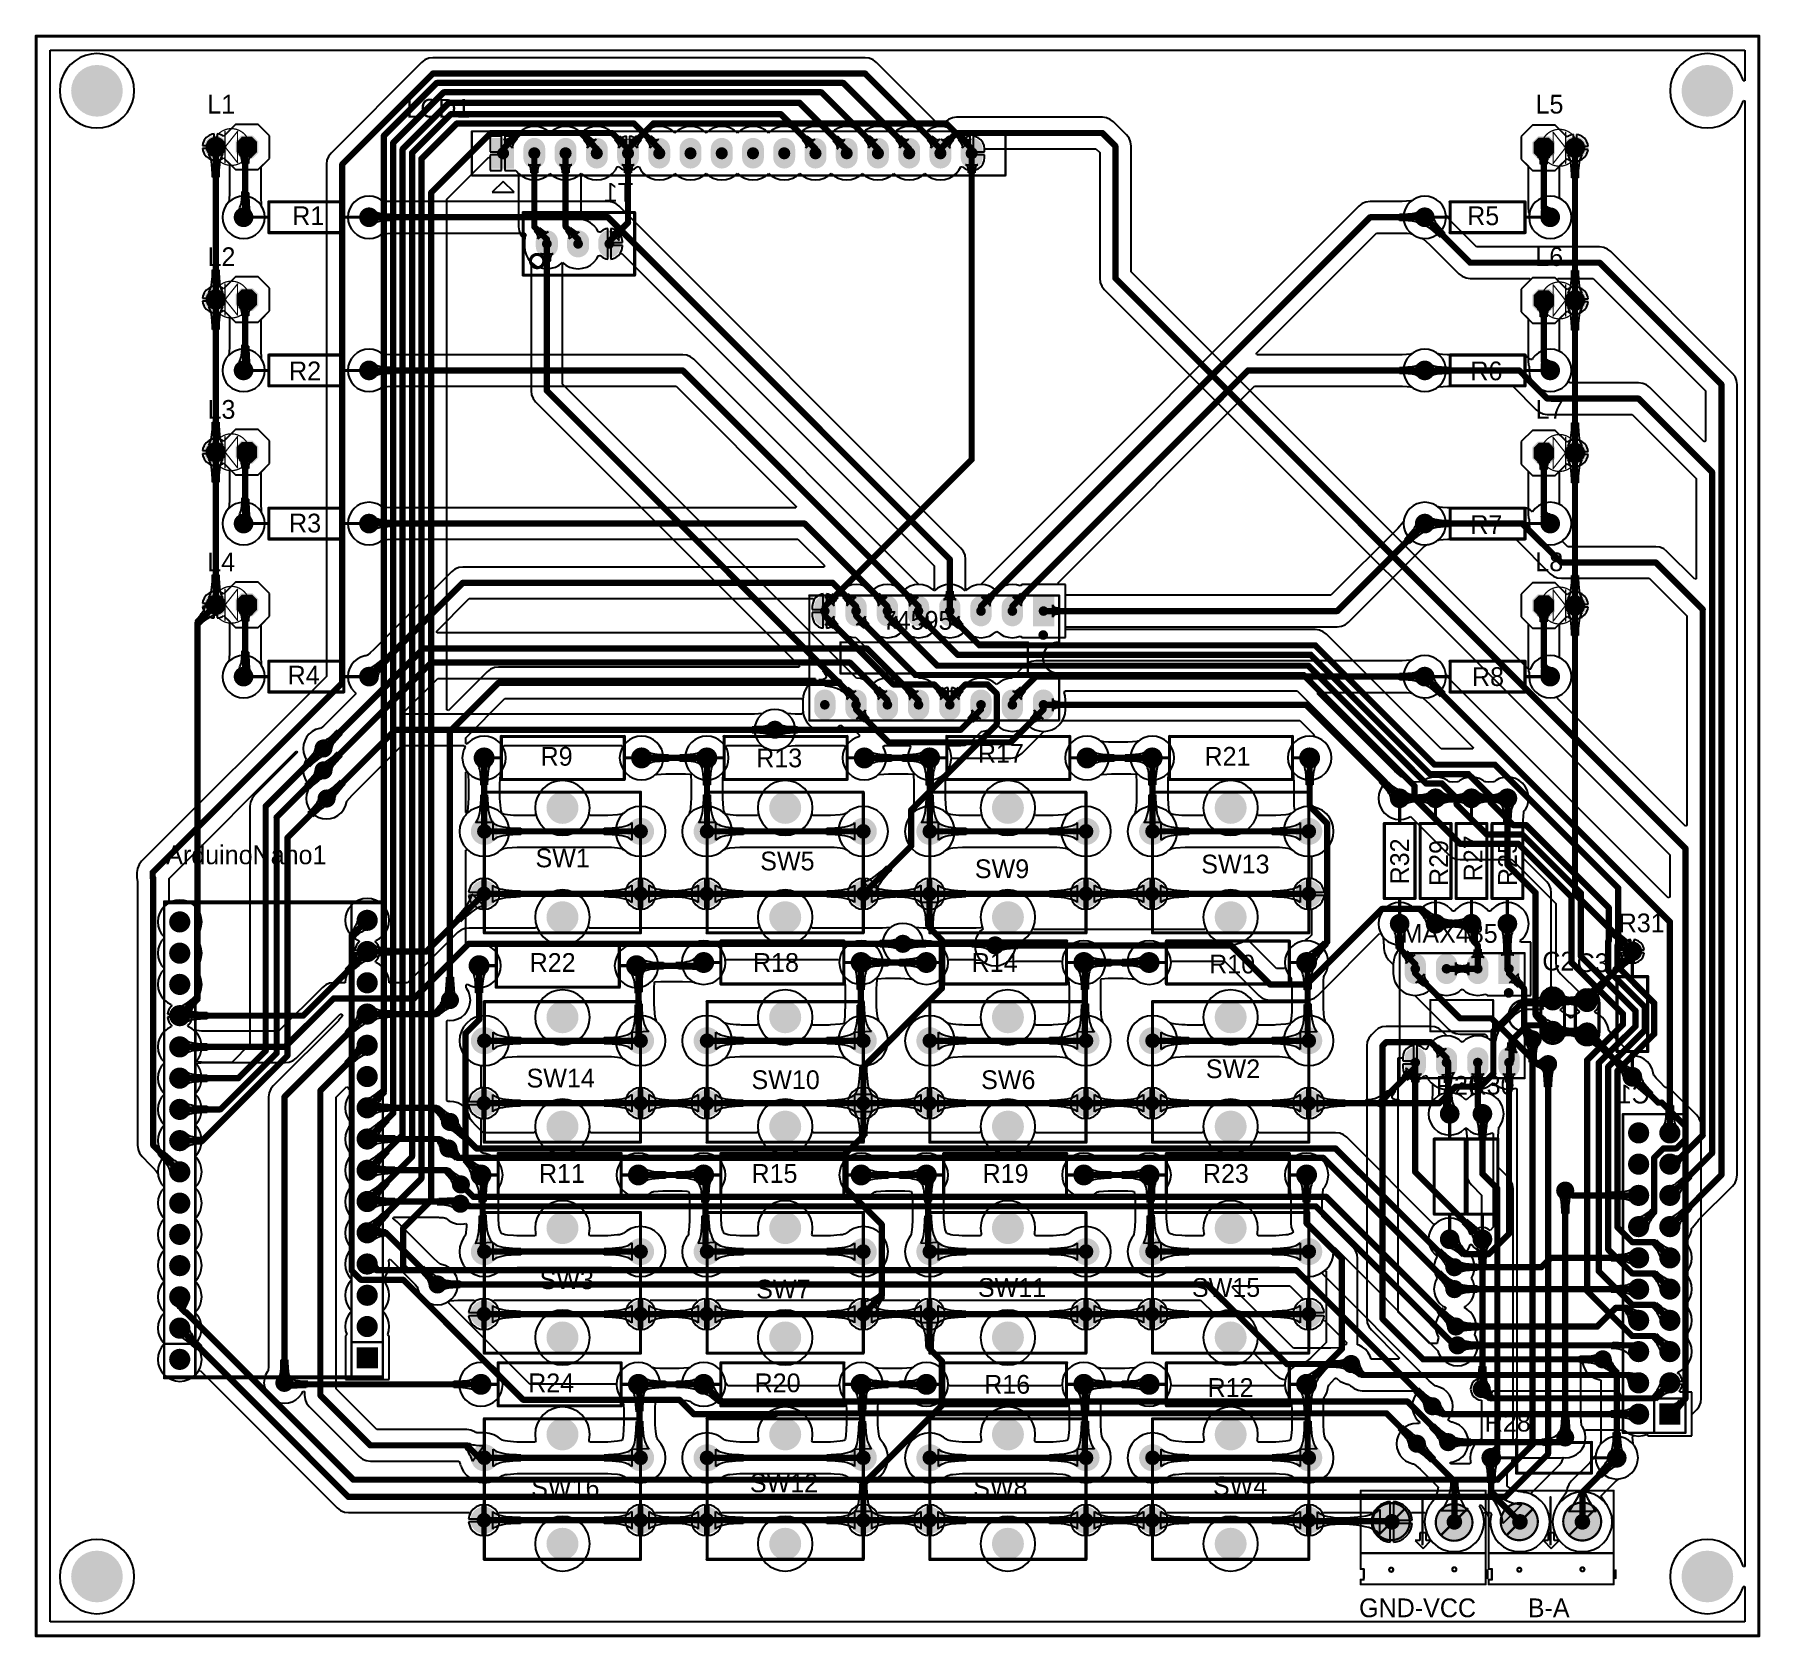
# Model space of a CAD drawing. Header units: millimetres. Extents: x 0 to 140, y 0 to 130.
import ezdxf

# ---------------------------------------------------------------- set-up
doc = ezdxf.new("R2010")
doc.units = ezdxf.units.MM
for name, color, linetype in [('BottomLayer', 5, 'Continuous'), ('BottomOverlay', 54, 'Continuous'), ('BottomSolder', 6, 'Continuous'), ('KeepOutLayer', 6, 'Continuous'), ('MultiLayer', 9, 'Continuous'), ('PadHoleLayer', 156, 'Continuous'), ('TopLayer', 1, 'Continuous'), ('TopOverlay', 2, 'Continuous'), ('TopSolder', 216, 'Continuous'), ('ViaHoleLayer', 16, 'Continuous')]:
    doc.layers.add(name, color=color, linetype=linetype)

msp = doc.modelspace()

# ---------------------------------------------------------------- texts
at = {"layer": 'BottomOverlay', "text_generation_flag": 2}
for s, p in [('T1', (48.54, 116.59)), ('C1', (131.22, 43.28))]:
    msp.add_text(s, height=1.524, dxfattribs=at).set_placement(p)
at = {"layer": 'TopOverlay'}
for s, p in [('L1', (13.92, 123.75)), ('LCD1', (30.1, 123.42)), ('L5', (121.92, 123.75)), ('R1', (20.83, 114.68)), ('R5', (116.36, 114.68)), ('L2', (13.94, 111.35)), ('L6', (121.9, 111.36)), ('R2', (20.57, 102.07)), ('R6', (116.62, 102.07)), ('L3', (13.94, 98.94)), ('L7', (121.93, 98.95)), ('R3', (20.57, 89.7)), ('R7', (116.62, 89.58)), ('L4', (13.92, 86.54)), ('L8', (121.9, 86.55)), ('74595', (68.84, 81.79)), ('R4', (20.45, 77.34)), ('R8', (116.75, 77.22)), ('R9', (41.02, 70.74)), ('R13', (58.55, 70.61)), ('R17', (76.58, 70.99)), ('R21', (95, 70.74)), ('ArduinoNano1', (10.58, 62.73)), ('SW1', (40.61, 62.48)), ('SW5', (58.88, 62.23)), ('SW13', (94.74, 61.98)), ('SW9', (76.33, 61.6)), ('MAX485', (111.02, 56.34)), ('R31', (128.68, 57.2)), ('R22', (40.13, 53.98)), ('R18', (58.29, 53.98)), ('R14', (76.07, 53.98)), ('R10', (95.38, 53.85)), ('C2', (122.47, 54.09)), ('C3', (125.26, 53.96)), ('SW2', (95.11, 45.34)), ('SW14', (39.88, 44.58)), ('SW10', (58.17, 44.45)), ('SW6', (76.84, 44.45)), ('R26', (113.82, 43.99)), ('R30', (116.47, 44.01)), ('R11', (40.89, 36.83)), ('R15', (58.17, 36.83)), ('R19', (76.96, 36.83)), ('R23', (94.87, 36.83)), ('SW3', (40.94, 28.19)), ('SW7', (58.55, 27.43)), ('SW11', (76.58, 27.56)), ('SW15', (93.98, 27.56)), ('R24', (40.01, 19.81)), ('R20', (58.42, 19.81)), ('R16', (77.09, 19.69)), ('R12', (95.25, 19.43)), ('R28', (117.79, 16.61)), ('SW16', (40.26, 11.3)), ('SW12', (58.04, 11.68)), ('SW8', (76.2, 11.3)), ('SW4', (95.69, 11.43)), ('GND-VCC', (107.57, 1.52)), ('B-A', (121.29, 1.52))]:
    msp.add_text(s, height=1.524, dxfattribs=at).set_placement(p)
for s, p in [('R32', (111.63, 61.09)), ('R29', (114.81, 60.96)), ('R27', (117.6, 61.34)), ('R25', (120.4, 60.96))]:
    msp.add_text(s, height=1.524, rotation=90, dxfattribs=at).set_placement(p)

# ---------------------------------------------------------------- hatches: boundary and pattern name
at = {"layer": 'BottomLayer'}
h = msp.add_hatch(color=5, dxfattribs=at)
edge = h.paths.add_edge_path()
edge.add_arc((4.95, 125.6), 2, 0, 360)
h = msp.add_hatch(color=5, dxfattribs=at)
edge = h.paths.add_edge_path()
edge.add_arc((135.89, 125.6), 2, 0, 360)
h = msp.add_hatch(color=5, dxfattribs=at)
edge = h.paths.add_edge_path()
edge.add_arc((14.61, 121.03), 0.826, 0, 360)
for points in [[(16.73, 120.21), (17.56, 120.21), (17.97, 120.62), (17.97, 121.44), (17.56, 121.86), (16.73, 121.86), (16.32, 121.44), (16.32, 120.62)], [(37.19, 121.67), (38.76, 121.67), (38.76, 119.38), (37.19, 119.38)], [(123, 121.79), (122.17, 121.79), (121.76, 121.38), (121.76, 120.55), (122.17, 120.14), (123, 120.14), (123.41, 120.55), (123.41, 121.38)], [(16.73, 107.8), (17.56, 107.8), (17.97, 108.21), (17.97, 109.04), (17.56, 109.45), (16.73, 109.45), (16.32, 109.04), (16.32, 108.21)], [(123, 109.39), (122.17, 109.39), (121.76, 108.98), (121.76, 108.15), (122.17, 107.74), (123, 107.74), (123.41, 108.15), (123.41, 108.98)], [(16.73, 95.4), (17.56, 95.4), (17.97, 95.81), (17.97, 96.64), (17.56, 97.05), (16.73, 97.05), (16.32, 96.64), (16.32, 95.81)], [(123, 96.99), (122.17, 96.99), (121.76, 96.57), (121.76, 95.75), (122.17, 95.33), (123, 95.33), (123.41, 95.75), (123.41, 96.57)], [(16.73, 82.99), (17.56, 82.99), (17.97, 83.41), (17.97, 84.23), (17.56, 84.65), (16.73, 84.65), (16.32, 84.23), (16.32, 83.41)], [(82.68, 84.45), (82.68, 82.17), (81.15, 82.17), (81.15, 84.45)], [(123, 84.58), (122.17, 84.58), (121.76, 84.17), (121.76, 83.34), (122.17, 82.93), (123, 82.93), (123.41, 83.34), (123.41, 84.17)], [(120.52, 55.37), (120.52, 53.09), (119, 53.09), (119, 55.37)], [(26.16, 21.85), (26.16, 23.37), (27.68, 23.37), (27.68, 21.85)], [(132.08, 17.27), (132.08, 18.79), (133.6, 18.79), (133.6, 17.27)]]:
    msp.add_hatch(color=5, dxfattribs=at).paths.add_polyline_path(points)
h = msp.add_hatch(color=5, dxfattribs=at)
edge = h.paths.add_edge_path()
edge.add_arc((40.51, 120.17), 0.787, 180, 360)
edge.add_line((41.3, 120.17), (41.3, 120.88))
edge.add_arc((40.51, 120.88), 0.787, 0, 180)
edge.add_line((39.73, 120.88), (39.73, 120.17))
h = msp.add_hatch(color=5, dxfattribs=at)
edge = h.paths.add_edge_path()
edge.add_arc((43.05, 120.17), 0.787, 180, 360)
edge.add_line((43.84, 120.17), (43.84, 120.88))
edge.add_arc((43.05, 120.88), 0.787, 0, 180)
edge.add_line((42.27, 120.88), (42.27, 120.17))
h = msp.add_hatch(color=5, dxfattribs=at)
edge = h.paths.add_edge_path()
edge.add_arc((45.59, 120.17), 0.787, 180, 360)
edge.add_line((46.38, 120.17), (46.38, 120.88))
edge.add_arc((45.59, 120.88), 0.787, 0, 180)
edge.add_line((44.81, 120.88), (44.81, 120.17))
h = msp.add_hatch(color=5, dxfattribs=at)
edge = h.paths.add_edge_path()
edge.add_arc((48.13, 120.17), 0.787, 180, 360)
edge.add_line((48.92, 120.17), (48.92, 120.88))
edge.add_arc((48.13, 120.88), 0.787, 0, 180)
edge.add_line((47.35, 120.88), (47.35, 120.17))
h = msp.add_hatch(color=5, dxfattribs=at)
edge = h.paths.add_edge_path()
edge.add_arc((50.67, 120.17), 0.787, 180, 360)
edge.add_line((51.46, 120.17), (51.46, 120.88))
edge.add_arc((50.67, 120.88), 0.787, 0, 180)
edge.add_line((49.89, 120.88), (49.89, 120.17))
h = msp.add_hatch(color=5, dxfattribs=at)
edge = h.paths.add_edge_path()
edge.add_arc((53.21, 120.17), 0.787, 180, 360)
edge.add_line((54, 120.17), (54, 120.88))
edge.add_arc((53.21, 120.88), 0.787, 0, 180)
edge.add_line((52.43, 120.88), (52.43, 120.17))
h = msp.add_hatch(color=5, dxfattribs=at)
edge = h.paths.add_edge_path()
edge.add_arc((55.75, 120.17), 0.787, 180, 360)
edge.add_line((56.54, 120.17), (56.54, 120.88))
edge.add_arc((55.75, 120.88), 0.787, 0, 180)
edge.add_line((54.97, 120.88), (54.97, 120.17))
h = msp.add_hatch(color=5, dxfattribs=at)
edge = h.paths.add_edge_path()
edge.add_arc((58.29, 120.17), 0.787, 180, 360)
edge.add_line((59.08, 120.17), (59.08, 120.88))
edge.add_arc((58.29, 120.88), 0.787, 0, 180)
edge.add_line((57.51, 120.88), (57.51, 120.17))
h = msp.add_hatch(color=5, dxfattribs=at)
edge = h.paths.add_edge_path()
edge.add_arc((60.83, 120.17), 0.787, 180, 360)
edge.add_line((61.62, 120.17), (61.62, 120.88))
edge.add_arc((60.83, 120.88), 0.787, 0, 180)
edge.add_line((60.05, 120.88), (60.05, 120.17))
h = msp.add_hatch(color=5, dxfattribs=at)
edge = h.paths.add_edge_path()
edge.add_arc((63.37, 120.17), 0.787, 180, 360)
edge.add_line((64.16, 120.17), (64.16, 120.88))
edge.add_arc((63.37, 120.88), 0.787, 0, 180)
edge.add_line((62.59, 120.88), (62.59, 120.17))
h = msp.add_hatch(color=5, dxfattribs=at)
edge = h.paths.add_edge_path()
edge.add_arc((65.91, 120.17), 0.787, 180, 360)
edge.add_line((66.7, 120.17), (66.7, 120.88))
edge.add_arc((65.91, 120.88), 0.787, 0, 180)
edge.add_line((65.13, 120.88), (65.13, 120.17))
h = msp.add_hatch(color=5, dxfattribs=at)
edge = h.paths.add_edge_path()
edge.add_arc((68.45, 120.17), 0.787, 180, 360)
edge.add_line((69.24, 120.17), (69.24, 120.88))
edge.add_arc((68.45, 120.88), 0.787, 0, 180)
edge.add_line((67.67, 120.88), (67.67, 120.17))
h = msp.add_hatch(color=5, dxfattribs=at)
edge = h.paths.add_edge_path()
edge.add_arc((70.99, 120.17), 0.787, 180, 360)
edge.add_line((71.78, 120.17), (71.78, 120.88))
edge.add_arc((70.99, 120.88), 0.787, 0, 180)
edge.add_line((70.21, 120.88), (70.21, 120.17))
h = msp.add_hatch(color=5, dxfattribs=at)
edge = h.paths.add_edge_path()
edge.add_arc((73.53, 120.17), 0.787, 180, 360)
edge.add_line((74.32, 120.17), (74.32, 120.88))
edge.add_arc((73.53, 120.88), 0.787, 0, 180)
edge.add_line((72.75, 120.88), (72.75, 120.17))
h = msp.add_hatch(color=5, dxfattribs=at)
edge = h.paths.add_edge_path()
edge.add_arc((76.07, 120.17), 0.787, 180, 360)
edge.add_line((76.86, 120.17), (76.86, 120.88))
edge.add_arc((76.07, 120.88), 0.787, 0, 180)
edge.add_line((75.29, 120.88), (75.29, 120.17))
h = msp.add_hatch(color=5, dxfattribs=at)
edge = h.paths.add_edge_path()
edge.add_arc((125.13, 120.97), 0.826, 0, 360)
h = msp.add_hatch(color=5, dxfattribs=at)
edge = h.paths.add_edge_path()
edge.add_arc((16.87, 115.32), 0.7, 0, 360)
h = msp.add_hatch(color=5, dxfattribs=at)
edge = h.paths.add_edge_path()
edge.add_arc((27.07, 115.32), 0.7, 0, 360)
h = msp.add_hatch(color=5, dxfattribs=at)
edge = h.paths.add_edge_path()
edge.add_arc((112.91, 115.32), 0.7, 0, 360)
h = msp.add_hatch(color=5, dxfattribs=at)
edge = h.paths.add_edge_path()
edge.add_arc((123.11, 115.32), 0.7, 0, 360)
h = msp.add_hatch(color=5, dxfattribs=at)
edge = h.paths.add_edge_path()
edge.add_arc((41.53, 112.96), 0.8, 180, 360)
edge.add_line((42.33, 112.96), (42.33, 113.36))
edge.add_arc((41.53, 113.36), 0.8, 0, 180)
edge.add_line((40.73, 113.36), (40.73, 112.96))
h = msp.add_hatch(color=5, dxfattribs=at)
edge = h.paths.add_edge_path()
edge.add_arc((44.07, 112.96), 0.8, 180, 360)
edge.add_line((44.87, 112.96), (44.87, 113.36))
edge.add_arc((44.07, 113.36), 0.8, 0, 180)
edge.add_line((43.27, 113.36), (43.27, 112.96))
h = msp.add_hatch(color=5, dxfattribs=at)
edge = h.paths.add_edge_path()
edge.add_arc((46.61, 112.96), 0.8, 180, 360)
edge.add_line((47.41, 112.96), (47.41, 113.36))
edge.add_arc((46.61, 113.36), 0.8, 0, 180)
edge.add_line((45.81, 113.36), (45.81, 112.96))
h = msp.add_hatch(color=5, dxfattribs=at)
edge = h.paths.add_edge_path()
edge.add_arc((14.61, 108.63), 0.826, 0, 360)
h = msp.add_hatch(color=5, dxfattribs=at)
edge = h.paths.add_edge_path()
edge.add_arc((125.13, 108.56), 0.826, 0, 360)
h = msp.add_hatch(color=5, dxfattribs=at)
edge = h.paths.add_edge_path()
edge.add_arc((16.87, 102.87), 0.7, 0, 360)
h = msp.add_hatch(color=5, dxfattribs=at)
edge = h.paths.add_edge_path()
edge.add_arc((27.07, 102.87), 0.7, 0, 360)
h = msp.add_hatch(color=5, dxfattribs=at)
edge = h.paths.add_edge_path()
edge.add_arc((112.91, 102.87), 0.7, 0, 360)
h = msp.add_hatch(color=5, dxfattribs=at)
edge = h.paths.add_edge_path()
edge.add_arc((123.11, 102.87), 0.7, 0, 360)
h = msp.add_hatch(color=5, dxfattribs=at)
edge = h.paths.add_edge_path()
edge.add_arc((14.61, 96.22), 0.826, 0, 360)
h = msp.add_hatch(color=5, dxfattribs=at)
edge = h.paths.add_edge_path()
edge.add_arc((125.13, 96.16), 0.826, 0, 360)
h = msp.add_hatch(color=5, dxfattribs=at)
edge = h.paths.add_edge_path()
edge.add_arc((16.87, 90.42), 0.7, 0, 360)
h = msp.add_hatch(color=5, dxfattribs=at)
edge = h.paths.add_edge_path()
edge.add_arc((27.07, 90.42), 0.7, 0, 360)
h = msp.add_hatch(color=5, dxfattribs=at)
edge = h.paths.add_edge_path()
edge.add_arc((112.91, 90.42), 0.7, 0, 360)
h = msp.add_hatch(color=5, dxfattribs=at)
edge = h.paths.add_edge_path()
edge.add_arc((123.11, 90.42), 0.7, 0, 360)
h = msp.add_hatch(color=5, dxfattribs=at)
edge = h.paths.add_edge_path()
edge.add_arc((14.61, 83.82), 0.826, 0, 360)
h = msp.add_hatch(color=5, dxfattribs=at)
edge = h.paths.add_edge_path()
edge.add_arc((64.13, 83.69), 0.762, 0, 180)
edge.add_line((63.37, 83.69), (63.37, 82.93))
edge.add_arc((64.13, 82.93), 0.762, 180, 360)
edge.add_line((64.9, 82.93), (64.9, 83.69))
h = msp.add_hatch(color=5, dxfattribs=at)
edge = h.paths.add_edge_path()
edge.add_arc((66.67, 83.69), 0.762, 0, 180)
edge.add_line((65.91, 83.69), (65.91, 82.93))
edge.add_arc((66.67, 82.93), 0.762, 180, 360)
edge.add_line((67.44, 82.93), (67.44, 83.69))
h = msp.add_hatch(color=5, dxfattribs=at)
edge = h.paths.add_edge_path()
edge.add_arc((69.22, 83.69), 0.762, 0, 180)
edge.add_line((68.45, 83.69), (68.45, 82.93))
edge.add_arc((69.22, 82.93), 0.762, 180, 360)
edge.add_line((69.98, 82.93), (69.98, 83.69))
h = msp.add_hatch(color=5, dxfattribs=at)
edge = h.paths.add_edge_path()
edge.add_arc((71.75, 83.69), 0.762, 0, 180)
edge.add_line((70.99, 83.69), (70.99, 82.93))
edge.add_arc((71.75, 82.93), 0.762, 180, 360)
edge.add_line((72.52, 82.93), (72.52, 83.69))
h = msp.add_hatch(color=5, dxfattribs=at)
edge = h.paths.add_edge_path()
edge.add_arc((74.29, 83.69), 0.762, 0, 180)
edge.add_line((73.53, 83.69), (73.53, 82.93))
edge.add_arc((74.29, 82.93), 0.762, 180, 360)
edge.add_line((75.06, 82.93), (75.06, 83.69))
h = msp.add_hatch(color=5, dxfattribs=at)
edge = h.paths.add_edge_path()
edge.add_arc((76.83, 83.69), 0.762, 0, 180)
edge.add_line((76.07, 83.69), (76.07, 82.93))
edge.add_arc((76.83, 82.93), 0.762, 180, 360)
edge.add_line((77.6, 82.93), (77.6, 83.69))
h = msp.add_hatch(color=5, dxfattribs=at)
edge = h.paths.add_edge_path()
edge.add_arc((79.38, 83.69), 0.762, 0, 180)
edge.add_line((78.61, 83.69), (78.61, 82.93))
edge.add_arc((79.38, 82.93), 0.762, 180, 360)
edge.add_line((80.14, 82.93), (80.14, 83.69))
h = msp.add_hatch(color=5, dxfattribs=at)
edge = h.paths.add_edge_path()
edge.add_arc((125.13, 83.76), 0.826, 0, 360)
h = msp.add_hatch(color=5, dxfattribs=at)
edge = h.paths.add_edge_path()
edge.add_arc((16.87, 77.98), 0.7, 0, 360)
h = msp.add_hatch(color=5, dxfattribs=at)
edge = h.paths.add_edge_path()
edge.add_arc((27.07, 77.98), 0.7, 0, 360)
h = msp.add_hatch(color=5, dxfattribs=at)
edge = h.paths.add_edge_path()
edge.add_arc((112.91, 77.98), 0.7, 0, 360)
h = msp.add_hatch(color=5, dxfattribs=at)
edge = h.paths.add_edge_path()
edge.add_arc((123.11, 77.98), 0.7, 0, 360)
h = msp.add_hatch(color=5, dxfattribs=at)
edge = h.paths.add_edge_path()
edge.add_arc((64.13, 76.07), 0.762, 0, 180)
edge.add_line((63.37, 76.07), (63.37, 75.31))
edge.add_arc((64.13, 75.31), 0.762, 180, 360)
edge.add_line((64.9, 75.31), (64.9, 76.07))
h = msp.add_hatch(color=5, dxfattribs=at)
edge = h.paths.add_edge_path()
edge.add_arc((66.67, 76.07), 0.762, 0, 180)
edge.add_line((65.91, 76.07), (65.91, 75.31))
edge.add_arc((66.67, 75.31), 0.762, 180, 360)
edge.add_line((67.44, 75.31), (67.44, 76.07))
h = msp.add_hatch(color=5, dxfattribs=at)
edge = h.paths.add_edge_path()
edge.add_arc((69.22, 76.07), 0.762, 0, 180)
edge.add_line((68.45, 76.07), (68.45, 75.31))
edge.add_arc((69.22, 75.31), 0.762, 180, 360)
edge.add_line((69.98, 75.31), (69.98, 76.07))
h = msp.add_hatch(color=5, dxfattribs=at)
edge = h.paths.add_edge_path()
edge.add_arc((71.75, 76.07), 0.762, 0, 180)
edge.add_line((70.99, 76.07), (70.99, 75.31))
edge.add_arc((71.75, 75.31), 0.762, 180, 360)
edge.add_line((72.52, 75.31), (72.52, 76.07))
h = msp.add_hatch(color=5, dxfattribs=at)
edge = h.paths.add_edge_path()
edge.add_arc((74.29, 76.07), 0.762, 0, 180)
edge.add_line((73.53, 76.07), (73.53, 75.31))
edge.add_arc((74.29, 75.31), 0.762, 180, 360)
edge.add_line((75.06, 75.31), (75.06, 76.07))
h = msp.add_hatch(color=5, dxfattribs=at)
edge = h.paths.add_edge_path()
edge.add_arc((76.83, 76.07), 0.762, 0, 180)
edge.add_line((76.07, 76.07), (76.07, 75.31))
edge.add_arc((76.83, 75.31), 0.762, 180, 360)
edge.add_line((77.6, 75.31), (77.6, 76.07))
h = msp.add_hatch(color=5, dxfattribs=at)
edge = h.paths.add_edge_path()
edge.add_arc((79.38, 76.07), 0.762, 0, 180)
edge.add_line((78.61, 76.07), (78.61, 75.31))
edge.add_arc((79.38, 75.31), 0.762, 180, 360)
edge.add_line((80.14, 75.31), (80.14, 76.07))
h = msp.add_hatch(color=5, dxfattribs=at)
edge = h.paths.add_edge_path()
edge.add_arc((81.91, 76.07), 0.762, 0, 180)
edge.add_line((81.15, 76.07), (81.15, 75.31))
edge.add_arc((81.91, 75.31), 0.762, 180, 360)
edge.add_line((82.68, 75.31), (82.68, 76.07))
h = msp.add_hatch(color=5, dxfattribs=at)
edge = h.paths.add_edge_path()
edge.add_arc((60.07, 73.66), 0.635, 0, 360)
h = msp.add_hatch(color=5, dxfattribs=at)
edge = h.paths.add_edge_path()
edge.add_arc((23.37, 72.14), 0.635, 0, 360)
h = msp.add_hatch(color=5, dxfattribs=at)
edge = h.paths.add_edge_path()
edge.add_arc((36.43, 71.37), 0.75, 0, 360)
h = msp.add_hatch(color=5, dxfattribs=at)
edge = h.paths.add_edge_path()
edge.add_arc((49.23, 71.37), 0.75, 0, 360)
h = msp.add_hatch(color=5, dxfattribs=at)
edge = h.paths.add_edge_path()
edge.add_arc((54.54, 71.37), 0.75, 0, 360)
h = msp.add_hatch(color=5, dxfattribs=at)
edge = h.paths.add_edge_path()
edge.add_arc((67.34, 71.37), 0.75, 0, 360)
h = msp.add_hatch(color=5, dxfattribs=at)
edge = h.paths.add_edge_path()
edge.add_arc((72.65, 71.37), 0.75, 0, 360)
h = msp.add_hatch(color=5, dxfattribs=at)
edge = h.paths.add_edge_path()
edge.add_arc((85.45, 71.37), 0.75, 0, 360)
h = msp.add_hatch(color=5, dxfattribs=at)
edge = h.paths.add_edge_path()
edge.add_arc((90.75, 71.37), 0.75, 0, 360)
h = msp.add_hatch(color=5, dxfattribs=at)
edge = h.paths.add_edge_path()
edge.add_arc((103.55, 71.37), 0.75, 0, 360)
h = msp.add_hatch(color=5, dxfattribs=at)
edge = h.paths.add_edge_path()
edge.add_arc((23.37, 70.36), 0.635, 0, 360)
h = msp.add_hatch(color=5, dxfattribs=at)
edge = h.paths.add_edge_path()
edge.add_arc((110.87, 68.09), 0.7, 0, 360)
h = msp.add_hatch(color=5, dxfattribs=at)
edge = h.paths.add_edge_path()
edge.add_arc((113.79, 68.09), 0.7, 0, 360)
h = msp.add_hatch(color=5, dxfattribs=at)
edge = h.paths.add_edge_path()
edge.add_arc((116.71, 68.09), 0.7, 0, 360)
h = msp.add_hatch(color=5, dxfattribs=at)
edge = h.paths.add_edge_path()
edge.add_arc((119.63, 68.09), 0.7, 0, 360)
h = msp.add_hatch(color=5, dxfattribs=at)
edge = h.paths.add_edge_path()
edge.add_arc((23.62, 68.07), 0.635, 0, 360)
h = msp.add_hatch(color=5, dxfattribs=at)
edge = h.paths.add_edge_path()
edge.add_arc((42.8, 67.31), 1.2, 0, 360)
h = msp.add_hatch(color=5, dxfattribs=at)
edge = h.paths.add_edge_path()
edge.add_arc((60.91, 67.31), 1.2, 0, 360)
h = msp.add_hatch(color=5, dxfattribs=at)
edge = h.paths.add_edge_path()
edge.add_arc((79.02, 67.31), 1.2, 0, 360)
h = msp.add_hatch(color=5, dxfattribs=at)
edge = h.paths.add_edge_path()
edge.add_arc((97.13, 67.31), 1.2, 0, 360)
h = msp.add_hatch(color=5, dxfattribs=at)
edge = h.paths.add_edge_path()
edge.add_arc((36.45, 65.4), 1, 0, 360)
h = msp.add_hatch(color=5, dxfattribs=at)
edge = h.paths.add_edge_path()
edge.add_arc((49.15, 65.4), 1, 0, 360)
h = msp.add_hatch(color=5, dxfattribs=at)
edge = h.paths.add_edge_path()
edge.add_arc((54.56, 65.4), 1, 0, 360)
h = msp.add_hatch(color=5, dxfattribs=at)
edge = h.paths.add_edge_path()
edge.add_arc((67.26, 65.4), 1, 0, 360)
h = msp.add_hatch(color=5, dxfattribs=at)
edge = h.paths.add_edge_path()
edge.add_arc((72.67, 65.4), 1, 0, 360)
h = msp.add_hatch(color=5, dxfattribs=at)
edge = h.paths.add_edge_path()
edge.add_arc((85.37, 65.4), 1, 0, 360)
h = msp.add_hatch(color=5, dxfattribs=at)
edge = h.paths.add_edge_path()
edge.add_arc((90.78, 65.4), 1, 0, 360)
h = msp.add_hatch(color=5, dxfattribs=at)
edge = h.paths.add_edge_path()
edge.add_arc((103.48, 65.4), 1, 0, 360)
h = msp.add_hatch(color=5, dxfattribs=at)
edge = h.paths.add_edge_path()
edge.add_arc((36.42, 60.32), 1, 0, 360)
h = msp.add_hatch(color=5, dxfattribs=at)
edge = h.paths.add_edge_path()
edge.add_arc((49.15, 60.32), 1, 0, 360)
h = msp.add_hatch(color=5, dxfattribs=at)
edge = h.paths.add_edge_path()
edge.add_arc((54.53, 60.32), 1, 0, 360)
h = msp.add_hatch(color=5, dxfattribs=at)
edge = h.paths.add_edge_path()
edge.add_arc((67.26, 60.32), 1, 0, 360)
h = msp.add_hatch(color=5, dxfattribs=at)
edge = h.paths.add_edge_path()
edge.add_arc((72.64, 60.32), 1, 0, 360)
h = msp.add_hatch(color=5, dxfattribs=at)
edge = h.paths.add_edge_path()
edge.add_arc((85.37, 60.32), 1, 0, 360)
h = msp.add_hatch(color=5, dxfattribs=at)
edge = h.paths.add_edge_path()
edge.add_arc((90.75, 60.32), 1, 0, 360)
h = msp.add_hatch(color=5, dxfattribs=at)
edge = h.paths.add_edge_path()
edge.add_arc((103.48, 60.32), 1, 0, 360)
h = msp.add_hatch(color=5, dxfattribs=at)
edge = h.paths.add_edge_path()
edge.add_arc((42.8, 58.42), 1.2, 0, 360)
h = msp.add_hatch(color=5, dxfattribs=at)
edge = h.paths.add_edge_path()
edge.add_arc((60.91, 58.42), 1.2, 0, 360)
h = msp.add_hatch(color=5, dxfattribs=at)
edge = h.paths.add_edge_path()
edge.add_arc((79.02, 58.42), 1.2, 0, 360)
h = msp.add_hatch(color=5, dxfattribs=at)
edge = h.paths.add_edge_path()
edge.add_arc((97.13, 58.42), 1.2, 0, 360)
h = msp.add_hatch(color=5, dxfattribs=at)
edge = h.paths.add_edge_path()
edge.add_arc((11.68, 58.04), 0.76, 0, 360)
h = msp.add_hatch(color=5, dxfattribs=at)
edge = h.paths.add_edge_path()
edge.add_arc((26.92, 58.17), 0.76, 0, 360)
h = msp.add_hatch(color=5, dxfattribs=at)
edge = h.paths.add_edge_path()
edge.add_arc((110.87, 57.89), 0.7, 0, 360)
h = msp.add_hatch(color=5, dxfattribs=at)
edge = h.paths.add_edge_path()
edge.add_arc((113.79, 57.89), 0.7, 0, 360)
h = msp.add_hatch(color=5, dxfattribs=at)
edge = h.paths.add_edge_path()
edge.add_arc((116.71, 57.89), 0.7, 0, 360)
h = msp.add_hatch(color=5, dxfattribs=at)
edge = h.paths.add_edge_path()
edge.add_arc((119.63, 57.89), 0.7, 0, 360)
h = msp.add_hatch(color=5, dxfattribs=at)
edge = h.paths.add_edge_path()
edge.add_arc((11.68, 55.5), 0.76, 0, 360)
h = msp.add_hatch(color=5, dxfattribs=at)
edge = h.paths.add_edge_path()
edge.add_arc((26.92, 55.63), 0.76, 0, 360)
h = msp.add_hatch(color=5, dxfattribs=at)
edge = h.paths.add_edge_path()
edge.add_arc((70.48, 56.26), 0.635, 0, 360)
h = msp.add_hatch(color=5, dxfattribs=at)
edge = h.paths.add_edge_path()
edge.add_arc((77.98, 56.13), 0.635, 0, 360)
h = msp.add_hatch(color=5, dxfattribs=at)
edge = h.paths.add_edge_path()
edge.add_arc((129.79, 55.65), 0.7, 0, 360)
h = msp.add_hatch(color=5, dxfattribs=at)
edge = h.paths.add_edge_path()
edge.add_arc((36.02, 54.48), 0.75, 0, 360)
h = msp.add_hatch(color=5, dxfattribs=at)
edge = h.paths.add_edge_path()
edge.add_arc((48.82, 54.48), 0.75, 0, 360)
h = msp.add_hatch(color=5, dxfattribs=at)
edge = h.paths.add_edge_path()
edge.add_arc((54.28, 54.74), 0.75, 0, 360)
h = msp.add_hatch(color=5, dxfattribs=at)
edge = h.paths.add_edge_path()
edge.add_arc((67.08, 54.74), 0.75, 0, 360)
h = msp.add_hatch(color=5, dxfattribs=at)
edge = h.paths.add_edge_path()
edge.add_arc((72.39, 54.74), 0.75, 0, 360)
h = msp.add_hatch(color=5, dxfattribs=at)
edge = h.paths.add_edge_path()
edge.add_arc((85.19, 54.74), 0.75, 0, 360)
h = msp.add_hatch(color=5, dxfattribs=at)
edge = h.paths.add_edge_path()
edge.add_arc((90.5, 54.74), 0.75, 0, 360)
h = msp.add_hatch(color=5, dxfattribs=at)
edge = h.paths.add_edge_path()
edge.add_arc((103.3, 54.74), 0.75, 0, 360)
h = msp.add_hatch(color=5, dxfattribs=at)
edge = h.paths.add_edge_path()
edge.add_arc((112.14, 54.61), 0.762, 0, 180)
edge.add_line((111.38, 54.61), (111.38, 53.85))
edge.add_arc((112.14, 53.85), 0.762, 180, 360)
edge.add_line((112.9, 53.85), (112.9, 54.61))
h = msp.add_hatch(color=5, dxfattribs=at)
edge = h.paths.add_edge_path()
edge.add_arc((114.68, 54.61), 0.762, 0, 180)
edge.add_line((113.92, 54.61), (113.92, 53.85))
edge.add_arc((114.68, 53.85), 0.762, 180, 360)
edge.add_line((115.44, 53.85), (115.44, 54.61))
h = msp.add_hatch(color=5, dxfattribs=at)
edge = h.paths.add_edge_path()
edge.add_arc((117.22, 54.61), 0.762, 0, 180)
edge.add_line((116.46, 54.61), (116.46, 53.85))
edge.add_arc((117.22, 53.85), 0.762, 180, 360)
edge.add_line((117.98, 53.85), (117.98, 54.61))
h = msp.add_hatch(color=5, dxfattribs=at)
edge = h.paths.add_edge_path()
edge.add_arc((11.68, 52.96), 0.76, 0, 360)
h = msp.add_hatch(color=5, dxfattribs=at)
edge = h.paths.add_edge_path()
edge.add_arc((26.92, 53.09), 0.76, 0, 360)
h = msp.add_hatch(color=5, dxfattribs=at)
edge = h.paths.add_edge_path()
edge.add_arc((33.65, 51.69), 0.635, 0, 360)
h = msp.add_hatch(color=5, dxfattribs=at)
edge = h.paths.add_edge_path()
edge.add_arc((123.32, 51.69), 0.75, 0, 360)
h = msp.add_hatch(color=5, dxfattribs=at)
edge = h.paths.add_edge_path()
edge.add_arc((126.11, 51.56), 0.75, 0, 360)
h = msp.add_hatch(color=5, dxfattribs=at)
edge = h.paths.add_edge_path()
edge.add_arc((11.68, 50.42), 0.76, 0, 360)
h = msp.add_hatch(color=5, dxfattribs=at)
edge = h.paths.add_edge_path()
edge.add_arc((26.92, 50.55), 0.76, 0, 360)
h = msp.add_hatch(color=5, dxfattribs=at)
edge = h.paths.add_edge_path()
edge.add_arc((42.8, 50.29), 1.2, 0, 360)
h = msp.add_hatch(color=5, dxfattribs=at)
edge = h.paths.add_edge_path()
edge.add_arc((60.91, 50.29), 1.2, 0, 360)
h = msp.add_hatch(color=5, dxfattribs=at)
edge = h.paths.add_edge_path()
edge.add_arc((79.02, 50.29), 1.2, 0, 360)
h = msp.add_hatch(color=5, dxfattribs=at)
edge = h.paths.add_edge_path()
edge.add_arc((97.13, 50.29), 1.2, 0, 360)
h = msp.add_hatch(color=5, dxfattribs=at)
edge = h.paths.add_edge_path()
edge.add_arc((36.45, 48.38), 1, 0, 360)
h = msp.add_hatch(color=5, dxfattribs=at)
edge = h.paths.add_edge_path()
edge.add_arc((49.15, 48.38), 1, 0, 360)
h = msp.add_hatch(color=5, dxfattribs=at)
edge = h.paths.add_edge_path()
edge.add_arc((54.56, 48.38), 1, 0, 360)
h = msp.add_hatch(color=5, dxfattribs=at)
edge = h.paths.add_edge_path()
edge.add_arc((67.26, 48.38), 1, 0, 360)
h = msp.add_hatch(color=5, dxfattribs=at)
edge = h.paths.add_edge_path()
edge.add_arc((72.67, 48.38), 1, 0, 360)
h = msp.add_hatch(color=5, dxfattribs=at)
edge = h.paths.add_edge_path()
edge.add_arc((85.37, 48.38), 1, 0, 360)
h = msp.add_hatch(color=5, dxfattribs=at)
edge = h.paths.add_edge_path()
edge.add_arc((90.78, 48.38), 1, 0, 360)
h = msp.add_hatch(color=5, dxfattribs=at)
edge = h.paths.add_edge_path()
edge.add_arc((103.48, 48.38), 1, 0, 360)
h = msp.add_hatch(color=5, dxfattribs=at)
edge = h.paths.add_edge_path()
edge.add_arc((121.68, 48.49), 0.635, 0, 360)
h = msp.add_hatch(color=5, dxfattribs=at)
edge = h.paths.add_edge_path()
edge.add_arc((123.32, 49.15), 0.75, 0, 360)
h = msp.add_hatch(color=5, dxfattribs=at)
edge = h.paths.add_edge_path()
edge.add_arc((126.11, 49.02), 0.75, 0, 360)
h = msp.add_hatch(color=5, dxfattribs=at)
edge = h.paths.add_edge_path()
edge.add_arc((11.68, 47.88), 0.76, 0, 360)
h = msp.add_hatch(color=5, dxfattribs=at)
edge = h.paths.add_edge_path()
edge.add_arc((26.92, 48.01), 0.76, 0, 360)
h = msp.add_hatch(color=5, dxfattribs=at)
edge = h.paths.add_edge_path()
edge.add_arc((112.14, 46.99), 0.762, 0, 180)
edge.add_line((111.38, 46.99), (111.38, 46.23))
edge.add_arc((112.14, 46.23), 0.762, 180, 360)
edge.add_line((112.9, 46.23), (112.9, 46.99))
h = msp.add_hatch(color=5, dxfattribs=at)
edge = h.paths.add_edge_path()
edge.add_arc((114.68, 46.99), 0.762, 0, 180)
edge.add_line((113.92, 46.99), (113.92, 46.23))
edge.add_arc((114.68, 46.23), 0.762, 180, 360)
edge.add_line((115.44, 46.23), (115.44, 46.99))
h = msp.add_hatch(color=5, dxfattribs=at)
edge = h.paths.add_edge_path()
edge.add_arc((117.22, 46.99), 0.762, 0, 180)
edge.add_line((116.46, 46.99), (116.46, 46.23))
edge.add_arc((117.22, 46.23), 0.762, 180, 360)
edge.add_line((117.98, 46.23), (117.98, 46.99))
h = msp.add_hatch(color=5, dxfattribs=at)
edge = h.paths.add_edge_path()
edge.add_arc((119.76, 46.99), 0.762, 0, 180)
edge.add_line((119, 46.99), (119, 46.23))
edge.add_arc((119.76, 46.23), 0.762, 180, 360)
edge.add_line((120.52, 46.23), (120.52, 46.99))
h = msp.add_hatch(color=5, dxfattribs=at)
edge = h.paths.add_edge_path()
edge.add_arc((122.94, 46.48), 0.635, 0, 360)
h = msp.add_hatch(color=5, dxfattribs=at)
edge = h.paths.add_edge_path()
edge.add_arc((11.68, 45.34), 0.76, 0, 360)
h = msp.add_hatch(color=5, dxfattribs=at)
edge = h.paths.add_edge_path()
edge.add_arc((26.92, 45.47), 0.76, 0, 360)
h = msp.add_hatch(color=5, dxfattribs=at)
edge = h.paths.add_edge_path()
edge.add_arc((129.79, 45.45), 0.7, 0, 360)
h = msp.add_hatch(color=5, dxfattribs=at)
edge = h.paths.add_edge_path()
edge.add_arc((11.68, 42.8), 0.76, 0, 360)
h = msp.add_hatch(color=5, dxfattribs=at)
edge = h.paths.add_edge_path()
edge.add_arc((26.92, 42.93), 0.76, 0, 360)
h = msp.add_hatch(color=5, dxfattribs=at)
edge = h.paths.add_edge_path()
edge.add_arc((36.42, 43.3), 1, 0, 360)
h = msp.add_hatch(color=5, dxfattribs=at)
edge = h.paths.add_edge_path()
edge.add_arc((49.15, 43.3), 1, 0, 360)
h = msp.add_hatch(color=5, dxfattribs=at)
edge = h.paths.add_edge_path()
edge.add_arc((54.53, 43.3), 1, 0, 360)
h = msp.add_hatch(color=5, dxfattribs=at)
edge = h.paths.add_edge_path()
edge.add_arc((67.26, 43.3), 1, 0, 360)
h = msp.add_hatch(color=5, dxfattribs=at)
edge = h.paths.add_edge_path()
edge.add_arc((72.64, 43.3), 1, 0, 360)
h = msp.add_hatch(color=5, dxfattribs=at)
edge = h.paths.add_edge_path()
edge.add_arc((85.37, 43.3), 1, 0, 360)
h = msp.add_hatch(color=5, dxfattribs=at)
edge = h.paths.add_edge_path()
edge.add_arc((90.75, 43.3), 1, 0, 360)
h = msp.add_hatch(color=5, dxfattribs=at)
edge = h.paths.add_edge_path()
edge.add_arc((103.48, 43.3), 1, 0, 360)
h = msp.add_hatch(color=5, dxfattribs=at)
edge = h.paths.add_edge_path()
edge.add_arc((33.65, 41.78), 0.635, 0, 360)
h = msp.add_hatch(color=5, dxfattribs=at)
edge = h.paths.add_edge_path()
edge.add_arc((42.8, 41.4), 1.2, 0, 360)
h = msp.add_hatch(color=5, dxfattribs=at)
edge = h.paths.add_edge_path()
edge.add_arc((60.91, 41.4), 1.2, 0, 360)
h = msp.add_hatch(color=5, dxfattribs=at)
edge = h.paths.add_edge_path()
edge.add_arc((79.02, 41.4), 1.2, 0, 360)
h = msp.add_hatch(color=5, dxfattribs=at)
edge = h.paths.add_edge_path()
edge.add_arc((97.13, 41.4), 1.2, 0, 360)
h = msp.add_hatch(color=5, dxfattribs=at)
edge = h.paths.add_edge_path()
edge.add_arc((114.94, 42.44), 0.7, 0, 360)
h = msp.add_hatch(color=5, dxfattribs=at)
edge = h.paths.add_edge_path()
edge.add_arc((117.6, 42.44), 0.7, 0, 360)
h = msp.add_hatch(color=5, dxfattribs=at)
edge = h.paths.add_edge_path()
edge.add_arc((11.68, 40.26), 0.76, 0, 360)
h = msp.add_hatch(color=5, dxfattribs=at)
edge = h.paths.add_edge_path()
edge.add_arc((26.92, 40.39), 0.76, 0, 360)
h = msp.add_hatch(color=5, dxfattribs=at)
edge = h.paths.add_edge_path()
edge.add_arc((130.3, 40.89), 0.76, 0, 360)
h = msp.add_hatch(color=5, dxfattribs=at)
edge = h.paths.add_edge_path()
edge.add_arc((132.84, 40.89), 0.76, 0, 360)
h = msp.add_hatch(color=5, dxfattribs=at)
edge = h.paths.add_edge_path()
edge.add_arc((33.53, 39.62), 0.635, 0, 360)
h = msp.add_hatch(color=5, dxfattribs=at)
edge = h.paths.add_edge_path()
edge.add_arc((11.68, 37.72), 0.76, 0, 360)
h = msp.add_hatch(color=5, dxfattribs=at)
edge = h.paths.add_edge_path()
edge.add_arc((26.92, 37.85), 0.76, 0, 360)
h = msp.add_hatch(color=5, dxfattribs=at)
edge = h.paths.add_edge_path()
edge.add_arc((36.17, 37.47), 0.75, 0, 360)
h = msp.add_hatch(color=5, dxfattribs=at)
edge = h.paths.add_edge_path()
edge.add_arc((48.97, 37.47), 0.75, 0, 360)
h = msp.add_hatch(color=5, dxfattribs=at)
edge = h.paths.add_edge_path()
edge.add_arc((54.28, 37.47), 0.75, 0, 360)
h = msp.add_hatch(color=5, dxfattribs=at)
edge = h.paths.add_edge_path()
edge.add_arc((67.08, 37.47), 0.75, 0, 360)
h = msp.add_hatch(color=5, dxfattribs=at)
edge = h.paths.add_edge_path()
edge.add_arc((72.39, 37.47), 0.75, 0, 360)
h = msp.add_hatch(color=5, dxfattribs=at)
edge = h.paths.add_edge_path()
edge.add_arc((85.19, 37.47), 0.75, 0, 360)
h = msp.add_hatch(color=5, dxfattribs=at)
edge = h.paths.add_edge_path()
edge.add_arc((90.5, 37.47), 0.75, 0, 360)
h = msp.add_hatch(color=5, dxfattribs=at)
edge = h.paths.add_edge_path()
edge.add_arc((103.3, 37.47), 0.75, 0, 360)
h = msp.add_hatch(color=5, dxfattribs=at)
edge = h.paths.add_edge_path()
edge.add_arc((130.3, 38.35), 0.76, 0, 360)
h = msp.add_hatch(color=5, dxfattribs=at)
edge = h.paths.add_edge_path()
edge.add_arc((132.84, 38.35), 0.76, 0, 360)
h = msp.add_hatch(color=5, dxfattribs=at)
edge = h.paths.add_edge_path()
edge.add_arc((34.54, 36.7), 0.635, 0, 360)
h = msp.add_hatch(color=5, dxfattribs=at)
edge = h.paths.add_edge_path()
edge.add_arc((124.33, 36.2), 0.635, 0, 360)
h = msp.add_hatch(color=5, dxfattribs=at)
edge = h.paths.add_edge_path()
edge.add_arc((130.3, 35.81), 0.76, 0, 360)
h = msp.add_hatch(color=5, dxfattribs=at)
edge = h.paths.add_edge_path()
edge.add_arc((132.84, 35.81), 0.76, 0, 360)
h = msp.add_hatch(color=5, dxfattribs=at)
edge = h.paths.add_edge_path()
edge.add_arc((11.68, 35.18), 0.76, 0, 360)
h = msp.add_hatch(color=5, dxfattribs=at)
edge = h.paths.add_edge_path()
edge.add_arc((26.92, 35.31), 0.76, 0, 360)
h = msp.add_hatch(color=5, dxfattribs=at)
edge = h.paths.add_edge_path()
edge.add_arc((34.5, 35.13), 0.635, 0, 360)
h = msp.add_hatch(color=5, dxfattribs=at)
edge = h.paths.add_edge_path()
edge.add_arc((42.8, 33.15), 1.2, 0, 360)
h = msp.add_hatch(color=5, dxfattribs=at)
edge = h.paths.add_edge_path()
edge.add_arc((60.91, 33.15), 1.2, 0, 360)
h = msp.add_hatch(color=5, dxfattribs=at)
edge = h.paths.add_edge_path()
edge.add_arc((79.02, 33.15), 1.2, 0, 360)
h = msp.add_hatch(color=5, dxfattribs=at)
edge = h.paths.add_edge_path()
edge.add_arc((97.13, 33.15), 1.2, 0, 360)
h = msp.add_hatch(color=5, dxfattribs=at)
edge = h.paths.add_edge_path()
edge.add_arc((130.3, 33.27), 0.76, 0, 360)
h = msp.add_hatch(color=5, dxfattribs=at)
edge = h.paths.add_edge_path()
edge.add_arc((132.84, 33.27), 0.76, 0, 360)
h = msp.add_hatch(color=5, dxfattribs=at)
edge = h.paths.add_edge_path()
edge.add_arc((11.68, 32.64), 0.76, 0, 360)
h = msp.add_hatch(color=5, dxfattribs=at)
edge = h.paths.add_edge_path()
edge.add_arc((26.92, 32.77), 0.76, 0, 360)
h = msp.add_hatch(color=5, dxfattribs=at)
edge = h.paths.add_edge_path()
edge.add_arc((114.94, 32.24), 0.7, 0, 360)
h = msp.add_hatch(color=5, dxfattribs=at)
edge = h.paths.add_edge_path()
edge.add_arc((117.6, 32.24), 0.7, 0, 360)
h = msp.add_hatch(color=5, dxfattribs=at)
edge = h.paths.add_edge_path()
edge.add_arc((26.92, 30.23), 0.76, 0, 360)
h = msp.add_hatch(color=5, dxfattribs=at)
edge = h.paths.add_edge_path()
edge.add_arc((36.45, 31.24), 1, 0, 360)
h = msp.add_hatch(color=5, dxfattribs=at)
edge = h.paths.add_edge_path()
edge.add_arc((49.15, 31.24), 1, 0, 360)
h = msp.add_hatch(color=5, dxfattribs=at)
edge = h.paths.add_edge_path()
edge.add_arc((54.56, 31.24), 1, 0, 360)
h = msp.add_hatch(color=5, dxfattribs=at)
edge = h.paths.add_edge_path()
edge.add_arc((67.26, 31.24), 1, 0, 360)
h = msp.add_hatch(color=5, dxfattribs=at)
edge = h.paths.add_edge_path()
edge.add_arc((72.67, 31.24), 1, 0, 360)
h = msp.add_hatch(color=5, dxfattribs=at)
edge = h.paths.add_edge_path()
edge.add_arc((85.37, 31.24), 1, 0, 360)
h = msp.add_hatch(color=5, dxfattribs=at)
edge = h.paths.add_edge_path()
edge.add_arc((90.78, 31.24), 1, 0, 360)
h = msp.add_hatch(color=5, dxfattribs=at)
edge = h.paths.add_edge_path()
edge.add_arc((103.48, 31.24), 1, 0, 360)
h = msp.add_hatch(color=5, dxfattribs=at)
edge = h.paths.add_edge_path()
edge.add_arc((130.3, 30.73), 0.76, 0, 360)
h = msp.add_hatch(color=5, dxfattribs=at)
edge = h.paths.add_edge_path()
edge.add_arc((132.84, 30.73), 0.76, 0, 360)
h = msp.add_hatch(color=5, dxfattribs=at)
edge = h.paths.add_edge_path()
edge.add_arc((11.68, 30.1), 0.76, 0, 360)
h = msp.add_hatch(color=5, dxfattribs=at)
edge = h.paths.add_edge_path()
edge.add_arc((115.32, 29.97), 0.635, 0, 360)
h = msp.add_hatch(color=5, dxfattribs=at)
edge = h.paths.add_edge_path()
edge.add_arc((11.68, 27.56), 0.76, 0, 360)
h = msp.add_hatch(color=5, dxfattribs=at)
edge = h.paths.add_edge_path()
edge.add_arc((26.92, 27.69), 0.76, 0, 360)
h = msp.add_hatch(color=5, dxfattribs=at)
edge = h.paths.add_edge_path()
edge.add_arc((32.64, 28.57), 0.635, 0, 360)
h = msp.add_hatch(color=5, dxfattribs=at)
edge = h.paths.add_edge_path()
edge.add_arc((115.32, 28.19), 0.635, 0, 360)
h = msp.add_hatch(color=5, dxfattribs=at)
edge = h.paths.add_edge_path()
edge.add_arc((130.3, 28.19), 0.76, 0, 360)
h = msp.add_hatch(color=5, dxfattribs=at)
edge = h.paths.add_edge_path()
edge.add_arc((132.84, 28.19), 0.76, 0, 360)
h = msp.add_hatch(color=5, dxfattribs=at)
edge = h.paths.add_edge_path()
edge.add_arc((36.42, 26.16), 1, 0, 360)
h = msp.add_hatch(color=5, dxfattribs=at)
edge = h.paths.add_edge_path()
edge.add_arc((49.15, 26.16), 1, 0, 360)
h = msp.add_hatch(color=5, dxfattribs=at)
edge = h.paths.add_edge_path()
edge.add_arc((54.53, 26.16), 1, 0, 360)
h = msp.add_hatch(color=5, dxfattribs=at)
edge = h.paths.add_edge_path()
edge.add_arc((67.26, 26.16), 1, 0, 360)
h = msp.add_hatch(color=5, dxfattribs=at)
edge = h.paths.add_edge_path()
edge.add_arc((72.64, 26.16), 1, 0, 360)
h = msp.add_hatch(color=5, dxfattribs=at)
edge = h.paths.add_edge_path()
edge.add_arc((85.37, 26.16), 1, 0, 360)
h = msp.add_hatch(color=5, dxfattribs=at)
edge = h.paths.add_edge_path()
edge.add_arc((90.75, 26.16), 1, 0, 360)
h = msp.add_hatch(color=5, dxfattribs=at)
edge = h.paths.add_edge_path()
edge.add_arc((103.48, 26.16), 1, 0, 360)
h = msp.add_hatch(color=5, dxfattribs=at)
edge = h.paths.add_edge_path()
edge.add_arc((11.68, 25.02), 0.76, 0, 360)
h = msp.add_hatch(color=5, dxfattribs=at)
edge = h.paths.add_edge_path()
edge.add_arc((26.92, 25.15), 0.76, 0, 360)
h = msp.add_hatch(color=5, dxfattribs=at)
edge = h.paths.add_edge_path()
edge.add_arc((42.8, 24.26), 1.2, 0, 360)
h = msp.add_hatch(color=5, dxfattribs=at)
edge = h.paths.add_edge_path()
edge.add_arc((60.91, 24.26), 1.2, 0, 360)
h = msp.add_hatch(color=5, dxfattribs=at)
edge = h.paths.add_edge_path()
edge.add_arc((79.02, 24.26), 1.2, 0, 360)
h = msp.add_hatch(color=5, dxfattribs=at)
edge = h.paths.add_edge_path()
edge.add_arc((97.13, 24.26), 1.2, 0, 360)
h = msp.add_hatch(color=5, dxfattribs=at)
edge = h.paths.add_edge_path()
edge.add_arc((115.44, 25.15), 0.635, 0, 360)
h = msp.add_hatch(color=5, dxfattribs=at)
edge = h.paths.add_edge_path()
edge.add_arc((130.3, 25.65), 0.76, 0, 360)
h = msp.add_hatch(color=5, dxfattribs=at)
edge = h.paths.add_edge_path()
edge.add_arc((132.84, 25.65), 0.76, 0, 360)
h = msp.add_hatch(color=5, dxfattribs=at)
edge = h.paths.add_edge_path()
edge.add_arc((115.57, 23.62), 0.635, 0, 360)
h = msp.add_hatch(color=5, dxfattribs=at)
edge = h.paths.add_edge_path()
edge.add_arc((130.3, 23.11), 0.76, 0, 360)
h = msp.add_hatch(color=5, dxfattribs=at)
edge = h.paths.add_edge_path()
edge.add_arc((132.84, 23.11), 0.76, 0, 360)
h = msp.add_hatch(color=5, dxfattribs=at)
edge = h.paths.add_edge_path()
edge.add_arc((11.68, 22.48), 0.76, 0, 360)
h = msp.add_hatch(color=5, dxfattribs=at)
edge = h.paths.add_edge_path()
edge.add_arc((106.93, 22.1), 0.635, 0, 360)
h = msp.add_hatch(color=5, dxfattribs=at)
edge = h.paths.add_edge_path()
edge.add_arc((127.38, 22.48), 0.635, 0, 360)
h = msp.add_hatch(color=5, dxfattribs=at)
edge = h.paths.add_edge_path()
edge.add_arc((20.19, 20.57), 0.635, 0, 360)
h = msp.add_hatch(color=5, dxfattribs=at)
edge = h.paths.add_edge_path()
edge.add_arc((36.17, 20.45), 0.75, 0, 360)
h = msp.add_hatch(color=5, dxfattribs=at)
edge = h.paths.add_edge_path()
edge.add_arc((48.97, 20.45), 0.75, 0, 360)
h = msp.add_hatch(color=5, dxfattribs=at)
edge = h.paths.add_edge_path()
edge.add_arc((54.28, 20.45), 0.75, 0, 360)
h = msp.add_hatch(color=5, dxfattribs=at)
edge = h.paths.add_edge_path()
edge.add_arc((67.08, 20.45), 0.75, 0, 360)
h = msp.add_hatch(color=5, dxfattribs=at)
edge = h.paths.add_edge_path()
edge.add_arc((72.39, 20.45), 0.75, 0, 360)
h = msp.add_hatch(color=5, dxfattribs=at)
edge = h.paths.add_edge_path()
edge.add_arc((85.19, 20.45), 0.75, 0, 360)
h = msp.add_hatch(color=5, dxfattribs=at)
edge = h.paths.add_edge_path()
edge.add_arc((90.5, 20.45), 0.75, 0, 360)
h = msp.add_hatch(color=5, dxfattribs=at)
edge = h.paths.add_edge_path()
edge.add_arc((103.3, 20.45), 0.75, 0, 360)
h = msp.add_hatch(color=5, dxfattribs=at)
edge = h.paths.add_edge_path()
edge.add_arc((130.3, 20.57), 0.76, 0, 360)
h = msp.add_hatch(color=5, dxfattribs=at)
edge = h.paths.add_edge_path()
edge.add_arc((132.84, 20.57), 0.76, 0, 360)
h = msp.add_hatch(color=5, dxfattribs=at)
edge = h.paths.add_edge_path()
edge.add_arc((117.54, 20.07), 0.635, 0, 360)
h = msp.add_hatch(color=5, dxfattribs=at)
edge = h.paths.add_edge_path()
edge.add_arc((113.54, 18.67), 0.635, 0, 360)
h = msp.add_hatch(color=5, dxfattribs=at)
edge = h.paths.add_edge_path()
edge.add_arc((130.3, 18.03), 0.76, 0, 360)
h = msp.add_hatch(color=5, dxfattribs=at)
edge = h.paths.add_edge_path()
edge.add_arc((42.8, 16.38), 1.2, 0, 360)
h = msp.add_hatch(color=5, dxfattribs=at)
edge = h.paths.add_edge_path()
edge.add_arc((60.91, 16.38), 1.2, 0, 360)
h = msp.add_hatch(color=5, dxfattribs=at)
edge = h.paths.add_edge_path()
edge.add_arc((79.02, 16.38), 1.2, 0, 360)
h = msp.add_hatch(color=5, dxfattribs=at)
edge = h.paths.add_edge_path()
edge.add_arc((97.13, 16.38), 1.2, 0, 360)
h = msp.add_hatch(color=5, dxfattribs=at)
edge = h.paths.add_edge_path()
edge.add_arc((36.45, 14.48), 1, 0, 360)
h = msp.add_hatch(color=5, dxfattribs=at)
edge = h.paths.add_edge_path()
edge.add_arc((49.15, 14.48), 1, 0, 360)
h = msp.add_hatch(color=5, dxfattribs=at)
edge = h.paths.add_edge_path()
edge.add_arc((54.56, 14.48), 1, 0, 360)
h = msp.add_hatch(color=5, dxfattribs=at)
edge = h.paths.add_edge_path()
edge.add_arc((67.26, 14.48), 1, 0, 360)
h = msp.add_hatch(color=5, dxfattribs=at)
edge = h.paths.add_edge_path()
edge.add_arc((72.67, 14.48), 1, 0, 360)
h = msp.add_hatch(color=5, dxfattribs=at)
edge = h.paths.add_edge_path()
edge.add_arc((85.37, 14.48), 1, 0, 360)
h = msp.add_hatch(color=5, dxfattribs=at)
edge = h.paths.add_edge_path()
edge.add_arc((90.78, 14.48), 1, 0, 360)
h = msp.add_hatch(color=5, dxfattribs=at)
edge = h.paths.add_edge_path()
edge.add_arc((103.48, 14.48), 1, 0, 360)
h = msp.add_hatch(color=5, dxfattribs=at)
edge = h.paths.add_edge_path()
edge.add_arc((112.27, 15.62), 0.635, 0, 360)
h = msp.add_hatch(color=5, dxfattribs=at)
edge = h.paths.add_edge_path()
edge.add_arc((114.81, 15.75), 0.635, 0, 360)
h = msp.add_hatch(color=5, dxfattribs=at)
edge = h.paths.add_edge_path()
edge.add_arc((124.33, 16.13), 0.635, 0, 360)
h = msp.add_hatch(color=5, dxfattribs=at)
edge = h.paths.add_edge_path()
edge.add_arc((118.32, 14.48), 0.7, 0, 360)
h = msp.add_hatch(color=5, dxfattribs=at)
edge = h.paths.add_edge_path()
edge.add_arc((128.52, 14.48), 0.7, 0, 360)
h = msp.add_hatch(color=5, dxfattribs=at)
edge = h.paths.add_edge_path()
edge.add_arc((36.42, 9.4), 1, 0, 360)
h = msp.add_hatch(color=5, dxfattribs=at)
edge = h.paths.add_edge_path()
edge.add_arc((49.15, 9.4), 1, 0, 360)
h = msp.add_hatch(color=5, dxfattribs=at)
edge = h.paths.add_edge_path()
edge.add_arc((54.53, 9.4), 1, 0, 360)
h = msp.add_hatch(color=5, dxfattribs=at)
edge = h.paths.add_edge_path()
edge.add_arc((67.26, 9.4), 1, 0, 360)
h = msp.add_hatch(color=5, dxfattribs=at)
edge = h.paths.add_edge_path()
edge.add_arc((72.64, 9.4), 1, 0, 360)
h = msp.add_hatch(color=5, dxfattribs=at)
edge = h.paths.add_edge_path()
edge.add_arc((85.37, 9.4), 1, 0, 360)
h = msp.add_hatch(color=5, dxfattribs=at)
edge = h.paths.add_edge_path()
edge.add_arc((90.75, 9.4), 1, 0, 360)
h = msp.add_hatch(color=5, dxfattribs=at)
edge = h.paths.add_edge_path()
edge.add_arc((103.48, 9.4), 1, 0, 360)
h = msp.add_hatch(color=5, dxfattribs=at)
edge = h.paths.add_edge_path()
edge.add_arc((110.24, 9.27), 1.4, 0, 360)
h = msp.add_hatch(color=5, dxfattribs=at)
edge = h.paths.add_edge_path()
edge.add_arc((115.32, 9.27), 1.4, 0, 360)
h = msp.add_hatch(color=5, dxfattribs=at)
edge = h.paths.add_edge_path()
edge.add_arc((120.65, 9.27), 1.4, 0, 360)
h = msp.add_hatch(color=5, dxfattribs=at)
edge = h.paths.add_edge_path()
edge.add_arc((125.73, 9.27), 1.4, 0, 360)
h = msp.add_hatch(color=5, dxfattribs=at)
edge = h.paths.add_edge_path()
edge.add_arc((42.8, 7.49), 1.2, 0, 360)
h = msp.add_hatch(color=5, dxfattribs=at)
edge = h.paths.add_edge_path()
edge.add_arc((60.91, 7.49), 1.2, 0, 360)
h = msp.add_hatch(color=5, dxfattribs=at)
edge = h.paths.add_edge_path()
edge.add_arc((79.02, 7.49), 1.2, 0, 360)
h = msp.add_hatch(color=5, dxfattribs=at)
edge = h.paths.add_edge_path()
edge.add_arc((97.13, 7.49), 1.2, 0, 360)
h = msp.add_hatch(color=5, dxfattribs=at)
edge = h.paths.add_edge_path()
edge.add_arc((4.95, 4.83), 2, 0, 360)
h = msp.add_hatch(color=5, dxfattribs=at)
edge = h.paths.add_edge_path()
edge.add_arc((135.89, 4.83), 2, 0, 360)
at = {"layer": 'BottomSolder'}
h = msp.add_hatch(color=6, dxfattribs=at)
edge = h.paths.add_edge_path()
edge.add_arc((4.95, 125.6), 2.1, 0, 360)
h = msp.add_hatch(color=6, dxfattribs=at)
edge = h.paths.add_edge_path()
edge.add_arc((135.89, 125.6), 2.1, 0, 360)
h = msp.add_hatch(color=6, dxfattribs=at)
edge = h.paths.add_edge_path()
edge.add_arc((14.61, 121.03), 0.927, 0, 360)
for points in [[(16.68, 120.1), (17.61, 120.1), (18.07, 120.57), (18.07, 121.49), (17.61, 121.96), (16.68, 121.96), (16.22, 121.49), (16.22, 120.57)], [(37.08, 121.77), (38.86, 121.77), (38.86, 119.28), (37.08, 119.28)], [(123.05, 121.89), (122.12, 121.89), (121.66, 121.43), (121.66, 120.5), (122.12, 120.04), (123.05, 120.04), (123.51, 120.5), (123.51, 121.43)], [(16.68, 107.7), (17.61, 107.7), (18.07, 108.16), (18.07, 109.09), (17.61, 109.55), (16.68, 109.55), (16.22, 109.09), (16.22, 108.16)], [(123.05, 109.49), (122.12, 109.49), (121.66, 109.03), (121.66, 108.1), (122.12, 107.64), (123.05, 107.64), (123.51, 108.1), (123.51, 109.03)], [(16.68, 95.3), (17.61, 95.3), (18.07, 95.76), (18.07, 96.69), (17.61, 97.15), (16.68, 97.15), (16.22, 96.69), (16.22, 95.76)], [(123.05, 97.09), (122.12, 97.09), (121.66, 96.62), (121.66, 95.7), (122.12, 95.23), (123.05, 95.23), (123.51, 95.7), (123.51, 96.62)], [(16.68, 82.89), (17.61, 82.89), (18.07, 83.36), (18.07, 84.28), (17.61, 84.75), (16.68, 84.75), (16.22, 84.28), (16.22, 83.36)], [(82.78, 84.56), (82.78, 82.07), (81.05, 82.07), (81.05, 84.56)], [(123.05, 84.68), (122.12, 84.68), (121.66, 84.22), (121.66, 83.29), (122.12, 82.83), (123.05, 82.83), (123.51, 83.29), (123.51, 84.22)], [(120.62, 55.47), (120.62, 52.98), (118.9, 52.98), (118.9, 55.47)], [(26.06, 21.74), (26.06, 23.47), (27.79, 23.47), (27.79, 21.74)], [(131.98, 17.17), (131.98, 18.9), (133.7, 18.9), (133.7, 17.17)]]:
    msp.add_hatch(color=6, dxfattribs=at).paths.add_polyline_path(points)
h = msp.add_hatch(color=6, dxfattribs=at)
edge = h.paths.add_edge_path()
edge.add_arc((40.51, 120.17), 0.889, 180, 360)
edge.add_line((41.4, 120.17), (41.4, 120.88))
edge.add_arc((40.51, 120.88), 0.889, 0, 180)
edge.add_line((39.62, 120.88), (39.62, 120.17))
h = msp.add_hatch(color=6, dxfattribs=at)
edge = h.paths.add_edge_path()
edge.add_arc((43.05, 120.17), 0.889, 180, 360)
edge.add_line((43.94, 120.17), (43.94, 120.88))
edge.add_arc((43.05, 120.88), 0.889, 0, 180)
edge.add_line((42.16, 120.88), (42.16, 120.17))
h = msp.add_hatch(color=6, dxfattribs=at)
edge = h.paths.add_edge_path()
edge.add_arc((45.59, 120.17), 0.889, 180, 360)
edge.add_line((46.48, 120.17), (46.48, 120.88))
edge.add_arc((45.59, 120.88), 0.889, 0, 180)
edge.add_line((44.7, 120.88), (44.7, 120.17))
h = msp.add_hatch(color=6, dxfattribs=at)
edge = h.paths.add_edge_path()
edge.add_arc((48.13, 120.17), 0.889, 180, 360)
edge.add_line((49.02, 120.17), (49.02, 120.88))
edge.add_arc((48.13, 120.88), 0.889, 0, 180)
edge.add_line((47.24, 120.88), (47.24, 120.17))
h = msp.add_hatch(color=6, dxfattribs=at)
edge = h.paths.add_edge_path()
edge.add_arc((50.67, 120.17), 0.889, 180, 360)
edge.add_line((51.56, 120.17), (51.56, 120.88))
edge.add_arc((50.67, 120.88), 0.889, 0, 180)
edge.add_line((49.78, 120.88), (49.78, 120.17))
h = msp.add_hatch(color=6, dxfattribs=at)
edge = h.paths.add_edge_path()
edge.add_arc((53.21, 120.17), 0.889, 180, 360)
edge.add_line((54.1, 120.17), (54.1, 120.88))
edge.add_arc((53.21, 120.88), 0.889, 0, 180)
edge.add_line((52.32, 120.88), (52.32, 120.17))
h = msp.add_hatch(color=6, dxfattribs=at)
edge = h.paths.add_edge_path()
edge.add_arc((55.75, 120.17), 0.889, 180, 360)
edge.add_line((56.64, 120.17), (56.64, 120.88))
edge.add_arc((55.75, 120.88), 0.889, 0, 180)
edge.add_line((54.86, 120.88), (54.86, 120.17))
h = msp.add_hatch(color=6, dxfattribs=at)
edge = h.paths.add_edge_path()
edge.add_arc((58.29, 120.17), 0.889, 180, 360)
edge.add_line((59.18, 120.17), (59.18, 120.88))
edge.add_arc((58.29, 120.88), 0.889, 0, 180)
edge.add_line((57.4, 120.88), (57.4, 120.17))
h = msp.add_hatch(color=6, dxfattribs=at)
edge = h.paths.add_edge_path()
edge.add_arc((60.83, 120.17), 0.889, 180, 360)
edge.add_line((61.72, 120.17), (61.72, 120.88))
edge.add_arc((60.83, 120.88), 0.889, 0, 180)
edge.add_line((59.94, 120.88), (59.94, 120.17))
h = msp.add_hatch(color=6, dxfattribs=at)
edge = h.paths.add_edge_path()
edge.add_arc((63.37, 120.17), 0.889, 180, 360)
edge.add_line((64.26, 120.17), (64.26, 120.88))
edge.add_arc((63.37, 120.88), 0.889, 0, 180)
edge.add_line((62.48, 120.88), (62.48, 120.17))
h = msp.add_hatch(color=6, dxfattribs=at)
edge = h.paths.add_edge_path()
edge.add_arc((65.91, 120.17), 0.889, 180, 360)
edge.add_line((66.8, 120.17), (66.8, 120.88))
edge.add_arc((65.91, 120.88), 0.889, 0, 180)
edge.add_line((65.02, 120.88), (65.02, 120.17))
h = msp.add_hatch(color=6, dxfattribs=at)
edge = h.paths.add_edge_path()
edge.add_arc((68.45, 120.17), 0.889, 180, 360)
edge.add_line((69.34, 120.17), (69.34, 120.88))
edge.add_arc((68.45, 120.88), 0.889, 0, 180)
edge.add_line((67.56, 120.88), (67.56, 120.17))
h = msp.add_hatch(color=6, dxfattribs=at)
edge = h.paths.add_edge_path()
edge.add_arc((70.99, 120.17), 0.889, 180, 360)
edge.add_line((71.88, 120.17), (71.88, 120.88))
edge.add_arc((70.99, 120.88), 0.889, 0, 180)
edge.add_line((70.1, 120.88), (70.1, 120.17))
h = msp.add_hatch(color=6, dxfattribs=at)
edge = h.paths.add_edge_path()
edge.add_arc((73.53, 120.17), 0.889, 180, 360)
edge.add_line((74.42, 120.17), (74.42, 120.88))
edge.add_arc((73.53, 120.88), 0.889, 0, 180)
edge.add_line((72.64, 120.88), (72.64, 120.17))
h = msp.add_hatch(color=6, dxfattribs=at)
edge = h.paths.add_edge_path()
edge.add_arc((76.07, 120.17), 0.889, 180, 360)
edge.add_line((76.96, 120.17), (76.96, 120.88))
edge.add_arc((76.07, 120.88), 0.889, 0, 180)
edge.add_line((75.18, 120.88), (75.18, 120.17))
h = msp.add_hatch(color=6, dxfattribs=at)
edge = h.paths.add_edge_path()
edge.add_arc((125.13, 120.97), 0.927, 0, 360)
h = msp.add_hatch(color=6, dxfattribs=at)
edge = h.paths.add_edge_path()
edge.add_arc((16.87, 115.32), 0.802, 0, 360)
h = msp.add_hatch(color=6, dxfattribs=at)
edge = h.paths.add_edge_path()
edge.add_arc((27.07, 115.32), 0.802, 0, 360)
h = msp.add_hatch(color=6, dxfattribs=at)
edge = h.paths.add_edge_path()
edge.add_arc((112.91, 115.32), 0.802, 0, 360)
h = msp.add_hatch(color=6, dxfattribs=at)
edge = h.paths.add_edge_path()
edge.add_arc((123.11, 115.32), 0.802, 0, 360)
h = msp.add_hatch(color=6, dxfattribs=at)
edge = h.paths.add_edge_path()
edge.add_arc((41.53, 112.96), 0.902, 180, 360)
edge.add_line((42.43, 112.96), (42.43, 113.36))
edge.add_arc((41.53, 113.36), 0.902, 0, 180)
edge.add_line((40.63, 113.36), (40.63, 112.96))
h = msp.add_hatch(color=6, dxfattribs=at)
edge = h.paths.add_edge_path()
edge.add_arc((44.07, 112.96), 0.902, 180, 360)
edge.add_line((44.97, 112.96), (44.97, 113.36))
edge.add_arc((44.07, 113.36), 0.902, 0, 180)
edge.add_line((43.17, 113.36), (43.17, 112.96))
h = msp.add_hatch(color=6, dxfattribs=at)
edge = h.paths.add_edge_path()
edge.add_arc((46.61, 112.96), 0.902, 180, 360)
edge.add_line((47.51, 112.96), (47.51, 113.36))
edge.add_arc((46.61, 113.36), 0.902, 0, 180)
edge.add_line((45.71, 113.36), (45.71, 112.96))
h = msp.add_hatch(color=6, dxfattribs=at)
edge = h.paths.add_edge_path()
edge.add_arc((14.61, 108.63), 0.927, 0, 360)
h = msp.add_hatch(color=6, dxfattribs=at)
edge = h.paths.add_edge_path()
edge.add_arc((125.13, 108.56), 0.927, 0, 360)
h = msp.add_hatch(color=6, dxfattribs=at)
edge = h.paths.add_edge_path()
edge.add_arc((16.87, 102.87), 0.802, 0, 360)
h = msp.add_hatch(color=6, dxfattribs=at)
edge = h.paths.add_edge_path()
edge.add_arc((27.07, 102.87), 0.802, 0, 360)
h = msp.add_hatch(color=6, dxfattribs=at)
edge = h.paths.add_edge_path()
edge.add_arc((112.91, 102.87), 0.802, 0, 360)
h = msp.add_hatch(color=6, dxfattribs=at)
edge = h.paths.add_edge_path()
edge.add_arc((123.11, 102.87), 0.802, 0, 360)
h = msp.add_hatch(color=6, dxfattribs=at)
edge = h.paths.add_edge_path()
edge.add_arc((14.61, 96.22), 0.927, 0, 360)
h = msp.add_hatch(color=6, dxfattribs=at)
edge = h.paths.add_edge_path()
edge.add_arc((125.13, 96.16), 0.927, 0, 360)
h = msp.add_hatch(color=6, dxfattribs=at)
edge = h.paths.add_edge_path()
edge.add_arc((16.87, 90.42), 0.802, 0, 360)
h = msp.add_hatch(color=6, dxfattribs=at)
edge = h.paths.add_edge_path()
edge.add_arc((27.07, 90.42), 0.802, 0, 360)
h = msp.add_hatch(color=6, dxfattribs=at)
edge = h.paths.add_edge_path()
edge.add_arc((112.91, 90.42), 0.802, 0, 360)
h = msp.add_hatch(color=6, dxfattribs=at)
edge = h.paths.add_edge_path()
edge.add_arc((123.11, 90.42), 0.802, 0, 360)
h = msp.add_hatch(color=6, dxfattribs=at)
edge = h.paths.add_edge_path()
edge.add_arc((14.61, 83.82), 0.927, 0, 360)
h = msp.add_hatch(color=6, dxfattribs=at)
edge = h.paths.add_edge_path()
edge.add_arc((64.13, 83.69), 0.864, 0, 180)
edge.add_line((63.27, 83.69), (63.27, 82.93))
edge.add_arc((64.13, 82.93), 0.864, 180, 360)
edge.add_line((65, 82.93), (65, 83.69))
h = msp.add_hatch(color=6, dxfattribs=at)
edge = h.paths.add_edge_path()
edge.add_arc((66.67, 83.69), 0.864, 0, 180)
edge.add_line((65.81, 83.69), (65.81, 82.93))
edge.add_arc((66.67, 82.93), 0.864, 180, 360)
edge.add_line((67.54, 82.93), (67.54, 83.69))
h = msp.add_hatch(color=6, dxfattribs=at)
edge = h.paths.add_edge_path()
edge.add_arc((69.22, 83.69), 0.864, 0, 180)
edge.add_line((68.35, 83.69), (68.35, 82.93))
edge.add_arc((69.22, 82.93), 0.864, 180, 360)
edge.add_line((70.08, 82.93), (70.08, 83.69))
h = msp.add_hatch(color=6, dxfattribs=at)
edge = h.paths.add_edge_path()
edge.add_arc((71.75, 83.69), 0.864, 0, 180)
edge.add_line((70.89, 83.69), (70.89, 82.93))
edge.add_arc((71.75, 82.93), 0.864, 180, 360)
edge.add_line((72.62, 82.93), (72.62, 83.69))
h = msp.add_hatch(color=6, dxfattribs=at)
edge = h.paths.add_edge_path()
edge.add_arc((74.29, 83.69), 0.864, 0, 180)
edge.add_line((73.43, 83.69), (73.43, 82.93))
edge.add_arc((74.29, 82.93), 0.864, 180, 360)
edge.add_line((75.16, 82.93), (75.16, 83.69))
h = msp.add_hatch(color=6, dxfattribs=at)
edge = h.paths.add_edge_path()
edge.add_arc((76.83, 83.69), 0.864, 0, 180)
edge.add_line((75.97, 83.69), (75.97, 82.93))
edge.add_arc((76.83, 82.93), 0.864, 180, 360)
edge.add_line((77.7, 82.93), (77.7, 83.69))
h = msp.add_hatch(color=6, dxfattribs=at)
edge = h.paths.add_edge_path()
edge.add_arc((79.38, 83.69), 0.864, 0, 180)
edge.add_line((78.51, 83.69), (78.51, 82.93))
edge.add_arc((79.38, 82.93), 0.864, 180, 360)
edge.add_line((80.24, 82.93), (80.24, 83.69))
h = msp.add_hatch(color=6, dxfattribs=at)
edge = h.paths.add_edge_path()
edge.add_arc((125.13, 83.76), 0.927, 0, 360)
h = msp.add_hatch(color=6, dxfattribs=at)
edge = h.paths.add_edge_path()
edge.add_arc((16.87, 77.98), 0.802, 0, 360)
h = msp.add_hatch(color=6, dxfattribs=at)
edge = h.paths.add_edge_path()
edge.add_arc((27.07, 77.98), 0.802, 0, 360)
h = msp.add_hatch(color=6, dxfattribs=at)
edge = h.paths.add_edge_path()
edge.add_arc((112.91, 77.98), 0.802, 0, 360)
h = msp.add_hatch(color=6, dxfattribs=at)
edge = h.paths.add_edge_path()
edge.add_arc((123.11, 77.98), 0.802, 0, 360)
h = msp.add_hatch(color=6, dxfattribs=at)
edge = h.paths.add_edge_path()
edge.add_arc((64.13, 76.07), 0.864, 0, 180)
edge.add_line((63.27, 76.07), (63.27, 75.31))
edge.add_arc((64.13, 75.31), 0.864, 180, 360)
edge.add_line((65, 75.31), (65, 76.07))
h = msp.add_hatch(color=6, dxfattribs=at)
edge = h.paths.add_edge_path()
edge.add_arc((66.67, 76.07), 0.864, 0, 180)
edge.add_line((65.81, 76.07), (65.81, 75.31))
edge.add_arc((66.67, 75.31), 0.864, 180, 360)
edge.add_line((67.54, 75.31), (67.54, 76.07))
h = msp.add_hatch(color=6, dxfattribs=at)
edge = h.paths.add_edge_path()
edge.add_arc((69.22, 76.07), 0.864, 0, 180)
edge.add_line((68.35, 76.07), (68.35, 75.31))
edge.add_arc((69.22, 75.31), 0.864, 180, 360)
edge.add_line((70.08, 75.31), (70.08, 76.07))
h = msp.add_hatch(color=6, dxfattribs=at)
edge = h.paths.add_edge_path()
edge.add_arc((71.75, 76.07), 0.864, 0, 180)
edge.add_line((70.89, 76.07), (70.89, 75.31))
edge.add_arc((71.75, 75.31), 0.864, 180, 360)
edge.add_line((72.62, 75.31), (72.62, 76.07))
h = msp.add_hatch(color=6, dxfattribs=at)
edge = h.paths.add_edge_path()
edge.add_arc((74.29, 76.07), 0.864, 0, 180)
edge.add_line((73.43, 76.07), (73.43, 75.31))
edge.add_arc((74.29, 75.31), 0.864, 180, 360)
edge.add_line((75.16, 75.31), (75.16, 76.07))
h = msp.add_hatch(color=6, dxfattribs=at)
edge = h.paths.add_edge_path()
edge.add_arc((76.83, 76.07), 0.864, 0, 180)
edge.add_line((75.97, 76.07), (75.97, 75.31))
edge.add_arc((76.83, 75.31), 0.864, 180, 360)
edge.add_line((77.7, 75.31), (77.7, 76.07))
h = msp.add_hatch(color=6, dxfattribs=at)
edge = h.paths.add_edge_path()
edge.add_arc((79.38, 76.07), 0.864, 0, 180)
edge.add_line((78.51, 76.07), (78.51, 75.31))
edge.add_arc((79.38, 75.31), 0.864, 180, 360)
edge.add_line((80.24, 75.31), (80.24, 76.07))
h = msp.add_hatch(color=6, dxfattribs=at)
edge = h.paths.add_edge_path()
edge.add_arc((81.91, 76.07), 0.864, 0, 180)
edge.add_line((81.05, 76.07), (81.05, 75.31))
edge.add_arc((81.91, 75.31), 0.864, 180, 360)
edge.add_line((82.78, 75.31), (82.78, 76.07))
h = msp.add_hatch(color=6, dxfattribs=at)
edge = h.paths.add_edge_path()
edge.add_arc((60.07, 73.66), 0.737, 0, 360)
h = msp.add_hatch(color=6, dxfattribs=at)
edge = h.paths.add_edge_path()
edge.add_arc((23.37, 72.14), 0.737, 0, 360)
h = msp.add_hatch(color=6, dxfattribs=at)
edge = h.paths.add_edge_path()
edge.add_arc((36.43, 71.37), 0.852, 0, 360)
h = msp.add_hatch(color=6, dxfattribs=at)
edge = h.paths.add_edge_path()
edge.add_arc((49.23, 71.37), 0.852, 0, 360)
h = msp.add_hatch(color=6, dxfattribs=at)
edge = h.paths.add_edge_path()
edge.add_arc((54.54, 71.37), 0.852, 0, 360)
h = msp.add_hatch(color=6, dxfattribs=at)
edge = h.paths.add_edge_path()
edge.add_arc((67.34, 71.37), 0.852, 0, 360)
h = msp.add_hatch(color=6, dxfattribs=at)
edge = h.paths.add_edge_path()
edge.add_arc((72.65, 71.37), 0.852, 0, 360)
h = msp.add_hatch(color=6, dxfattribs=at)
edge = h.paths.add_edge_path()
edge.add_arc((85.45, 71.37), 0.852, 0, 360)
h = msp.add_hatch(color=6, dxfattribs=at)
edge = h.paths.add_edge_path()
edge.add_arc((90.75, 71.37), 0.852, 0, 360)
h = msp.add_hatch(color=6, dxfattribs=at)
edge = h.paths.add_edge_path()
edge.add_arc((103.55, 71.37), 0.852, 0, 360)
h = msp.add_hatch(color=6, dxfattribs=at)
edge = h.paths.add_edge_path()
edge.add_arc((23.37, 70.36), 0.737, 0, 360)
h = msp.add_hatch(color=6, dxfattribs=at)
edge = h.paths.add_edge_path()
edge.add_arc((23.62, 68.07), 0.737, 0, 360)
h = msp.add_hatch(color=6, dxfattribs=at)
edge = h.paths.add_edge_path()
edge.add_arc((110.87, 68.09), 0.802, 0, 360)
h = msp.add_hatch(color=6, dxfattribs=at)
edge = h.paths.add_edge_path()
edge.add_arc((113.79, 68.09), 0.802, 0, 360)
h = msp.add_hatch(color=6, dxfattribs=at)
edge = h.paths.add_edge_path()
edge.add_arc((116.71, 68.09), 0.802, 0, 360)
h = msp.add_hatch(color=6, dxfattribs=at)
edge = h.paths.add_edge_path()
edge.add_arc((119.63, 68.09), 0.802, 0, 360)
h = msp.add_hatch(color=6, dxfattribs=at)
edge = h.paths.add_edge_path()
edge.add_arc((42.8, 67.31), 1.3, 0, 360)
h = msp.add_hatch(color=6, dxfattribs=at)
edge = h.paths.add_edge_path()
edge.add_arc((60.91, 67.31), 1.3, 0, 360)
h = msp.add_hatch(color=6, dxfattribs=at)
edge = h.paths.add_edge_path()
edge.add_arc((79.02, 67.31), 1.3, 0, 360)
h = msp.add_hatch(color=6, dxfattribs=at)
edge = h.paths.add_edge_path()
edge.add_arc((97.13, 67.31), 1.3, 0, 360)
h = msp.add_hatch(color=6, dxfattribs=at)
edge = h.paths.add_edge_path()
edge.add_arc((36.45, 65.4), 1.1, 0, 360)
h = msp.add_hatch(color=6, dxfattribs=at)
edge = h.paths.add_edge_path()
edge.add_arc((49.15, 65.4), 1.1, 0, 360)
h = msp.add_hatch(color=6, dxfattribs=at)
edge = h.paths.add_edge_path()
edge.add_arc((54.56, 65.4), 1.1, 0, 360)
h = msp.add_hatch(color=6, dxfattribs=at)
edge = h.paths.add_edge_path()
edge.add_arc((67.26, 65.4), 1.1, 0, 360)
h = msp.add_hatch(color=6, dxfattribs=at)
edge = h.paths.add_edge_path()
edge.add_arc((72.67, 65.4), 1.1, 0, 360)
h = msp.add_hatch(color=6, dxfattribs=at)
edge = h.paths.add_edge_path()
edge.add_arc((85.37, 65.4), 1.1, 0, 360)
h = msp.add_hatch(color=6, dxfattribs=at)
edge = h.paths.add_edge_path()
edge.add_arc((90.78, 65.4), 1.1, 0, 360)
h = msp.add_hatch(color=6, dxfattribs=at)
edge = h.paths.add_edge_path()
edge.add_arc((103.48, 65.4), 1.1, 0, 360)
h = msp.add_hatch(color=6, dxfattribs=at)
edge = h.paths.add_edge_path()
edge.add_arc((36.42, 60.32), 1.1, 0, 360)
h = msp.add_hatch(color=6, dxfattribs=at)
edge = h.paths.add_edge_path()
edge.add_arc((49.15, 60.32), 1.1, 0, 360)
h = msp.add_hatch(color=6, dxfattribs=at)
edge = h.paths.add_edge_path()
edge.add_arc((54.53, 60.32), 1.1, 0, 360)
h = msp.add_hatch(color=6, dxfattribs=at)
edge = h.paths.add_edge_path()
edge.add_arc((67.26, 60.32), 1.1, 0, 360)
h = msp.add_hatch(color=6, dxfattribs=at)
edge = h.paths.add_edge_path()
edge.add_arc((72.64, 60.32), 1.1, 0, 360)
h = msp.add_hatch(color=6, dxfattribs=at)
edge = h.paths.add_edge_path()
edge.add_arc((85.37, 60.32), 1.1, 0, 360)
h = msp.add_hatch(color=6, dxfattribs=at)
edge = h.paths.add_edge_path()
edge.add_arc((90.75, 60.32), 1.1, 0, 360)
h = msp.add_hatch(color=6, dxfattribs=at)
edge = h.paths.add_edge_path()
edge.add_arc((103.48, 60.32), 1.1, 0, 360)
h = msp.add_hatch(color=6, dxfattribs=at)
edge = h.paths.add_edge_path()
edge.add_arc((26.92, 58.17), 0.862, 0, 360)
h = msp.add_hatch(color=6, dxfattribs=at)
edge = h.paths.add_edge_path()
edge.add_arc((42.8, 58.42), 1.3, 0, 360)
h = msp.add_hatch(color=6, dxfattribs=at)
edge = h.paths.add_edge_path()
edge.add_arc((60.91, 58.42), 1.3, 0, 360)
h = msp.add_hatch(color=6, dxfattribs=at)
edge = h.paths.add_edge_path()
edge.add_arc((79.02, 58.42), 1.3, 0, 360)
h = msp.add_hatch(color=6, dxfattribs=at)
edge = h.paths.add_edge_path()
edge.add_arc((97.13, 58.42), 1.3, 0, 360)
h = msp.add_hatch(color=6, dxfattribs=at)
edge = h.paths.add_edge_path()
edge.add_arc((11.68, 58.04), 0.862, 0, 360)
h = msp.add_hatch(color=6, dxfattribs=at)
edge = h.paths.add_edge_path()
edge.add_arc((110.87, 57.89), 0.802, 0, 360)
h = msp.add_hatch(color=6, dxfattribs=at)
edge = h.paths.add_edge_path()
edge.add_arc((113.79, 57.89), 0.802, 0, 360)
h = msp.add_hatch(color=6, dxfattribs=at)
edge = h.paths.add_edge_path()
edge.add_arc((116.71, 57.89), 0.802, 0, 360)
h = msp.add_hatch(color=6, dxfattribs=at)
edge = h.paths.add_edge_path()
edge.add_arc((119.63, 57.89), 0.802, 0, 360)
h = msp.add_hatch(color=6, dxfattribs=at)
edge = h.paths.add_edge_path()
edge.add_arc((11.68, 55.5), 0.862, 0, 360)
h = msp.add_hatch(color=6, dxfattribs=at)
edge = h.paths.add_edge_path()
edge.add_arc((26.92, 55.63), 0.862, 0, 360)
h = msp.add_hatch(color=6, dxfattribs=at)
edge = h.paths.add_edge_path()
edge.add_arc((70.48, 56.26), 0.737, 0, 360)
h = msp.add_hatch(color=6, dxfattribs=at)
edge = h.paths.add_edge_path()
edge.add_arc((77.98, 56.13), 0.737, 0, 360)
h = msp.add_hatch(color=6, dxfattribs=at)
edge = h.paths.add_edge_path()
edge.add_arc((129.79, 55.65), 0.802, 0, 360)
h = msp.add_hatch(color=6, dxfattribs=at)
edge = h.paths.add_edge_path()
edge.add_arc((36.02, 54.48), 0.852, 0, 360)
h = msp.add_hatch(color=6, dxfattribs=at)
edge = h.paths.add_edge_path()
edge.add_arc((48.82, 54.48), 0.852, 0, 360)
h = msp.add_hatch(color=6, dxfattribs=at)
edge = h.paths.add_edge_path()
edge.add_arc((54.28, 54.74), 0.852, 0, 360)
h = msp.add_hatch(color=6, dxfattribs=at)
edge = h.paths.add_edge_path()
edge.add_arc((67.08, 54.74), 0.852, 0, 360)
h = msp.add_hatch(color=6, dxfattribs=at)
edge = h.paths.add_edge_path()
edge.add_arc((72.39, 54.74), 0.852, 0, 360)
h = msp.add_hatch(color=6, dxfattribs=at)
edge = h.paths.add_edge_path()
edge.add_arc((85.19, 54.74), 0.852, 0, 360)
h = msp.add_hatch(color=6, dxfattribs=at)
edge = h.paths.add_edge_path()
edge.add_arc((90.5, 54.74), 0.852, 0, 360)
h = msp.add_hatch(color=6, dxfattribs=at)
edge = h.paths.add_edge_path()
edge.add_arc((103.3, 54.74), 0.852, 0, 360)
h = msp.add_hatch(color=6, dxfattribs=at)
edge = h.paths.add_edge_path()
edge.add_arc((112.14, 54.61), 0.864, 0, 180)
edge.add_line((111.28, 54.61), (111.28, 53.85))
edge.add_arc((112.14, 53.85), 0.864, 180, 360)
edge.add_line((113, 53.85), (113, 54.61))
h = msp.add_hatch(color=6, dxfattribs=at)
edge = h.paths.add_edge_path()
edge.add_arc((114.68, 54.61), 0.864, 0, 180)
edge.add_line((113.82, 54.61), (113.82, 53.85))
edge.add_arc((114.68, 53.85), 0.864, 180, 360)
edge.add_line((115.54, 53.85), (115.54, 54.61))
h = msp.add_hatch(color=6, dxfattribs=at)
edge = h.paths.add_edge_path()
edge.add_arc((117.22, 54.61), 0.864, 0, 180)
edge.add_line((116.36, 54.61), (116.36, 53.85))
edge.add_arc((117.22, 53.85), 0.864, 180, 360)
edge.add_line((118.08, 53.85), (118.08, 54.61))
h = msp.add_hatch(color=6, dxfattribs=at)
edge = h.paths.add_edge_path()
edge.add_arc((11.68, 52.96), 0.862, 0, 360)
h = msp.add_hatch(color=6, dxfattribs=at)
edge = h.paths.add_edge_path()
edge.add_arc((26.92, 53.09), 0.862, 0, 360)
h = msp.add_hatch(color=6, dxfattribs=at)
edge = h.paths.add_edge_path()
edge.add_arc((33.65, 51.69), 0.737, 0, 360)
h = msp.add_hatch(color=6, dxfattribs=at)
edge = h.paths.add_edge_path()
edge.add_arc((123.32, 51.69), 0.852, 0, 360)
h = msp.add_hatch(color=6, dxfattribs=at)
edge = h.paths.add_edge_path()
edge.add_arc((126.11, 51.56), 0.852, 0, 360)
h = msp.add_hatch(color=6, dxfattribs=at)
edge = h.paths.add_edge_path()
edge.add_arc((11.68, 50.42), 0.862, 0, 360)
h = msp.add_hatch(color=6, dxfattribs=at)
edge = h.paths.add_edge_path()
edge.add_arc((26.92, 50.55), 0.862, 0, 360)
h = msp.add_hatch(color=6, dxfattribs=at)
edge = h.paths.add_edge_path()
edge.add_arc((42.8, 50.29), 1.3, 0, 360)
h = msp.add_hatch(color=6, dxfattribs=at)
edge = h.paths.add_edge_path()
edge.add_arc((60.91, 50.29), 1.3, 0, 360)
h = msp.add_hatch(color=6, dxfattribs=at)
edge = h.paths.add_edge_path()
edge.add_arc((79.02, 50.29), 1.3, 0, 360)
h = msp.add_hatch(color=6, dxfattribs=at)
edge = h.paths.add_edge_path()
edge.add_arc((97.13, 50.29), 1.3, 0, 360)
h = msp.add_hatch(color=6, dxfattribs=at)
edge = h.paths.add_edge_path()
edge.add_arc((36.45, 48.38), 1.1, 0, 360)
h = msp.add_hatch(color=6, dxfattribs=at)
edge = h.paths.add_edge_path()
edge.add_arc((49.15, 48.38), 1.1, 0, 360)
h = msp.add_hatch(color=6, dxfattribs=at)
edge = h.paths.add_edge_path()
edge.add_arc((54.56, 48.38), 1.1, 0, 360)
h = msp.add_hatch(color=6, dxfattribs=at)
edge = h.paths.add_edge_path()
edge.add_arc((67.26, 48.38), 1.1, 0, 360)
h = msp.add_hatch(color=6, dxfattribs=at)
edge = h.paths.add_edge_path()
edge.add_arc((72.67, 48.38), 1.1, 0, 360)
h = msp.add_hatch(color=6, dxfattribs=at)
edge = h.paths.add_edge_path()
edge.add_arc((85.37, 48.38), 1.1, 0, 360)
h = msp.add_hatch(color=6, dxfattribs=at)
edge = h.paths.add_edge_path()
edge.add_arc((90.78, 48.38), 1.1, 0, 360)
h = msp.add_hatch(color=6, dxfattribs=at)
edge = h.paths.add_edge_path()
edge.add_arc((103.48, 48.38), 1.1, 0, 360)
h = msp.add_hatch(color=6, dxfattribs=at)
edge = h.paths.add_edge_path()
edge.add_arc((121.68, 48.49), 0.737, 0, 360)
h = msp.add_hatch(color=6, dxfattribs=at)
edge = h.paths.add_edge_path()
edge.add_arc((123.32, 49.15), 0.852, 0, 360)
h = msp.add_hatch(color=6, dxfattribs=at)
edge = h.paths.add_edge_path()
edge.add_arc((126.11, 49.02), 0.852, 0, 360)
h = msp.add_hatch(color=6, dxfattribs=at)
edge = h.paths.add_edge_path()
edge.add_arc((11.68, 47.88), 0.862, 0, 360)
h = msp.add_hatch(color=6, dxfattribs=at)
edge = h.paths.add_edge_path()
edge.add_arc((26.92, 48.01), 0.862, 0, 360)
h = msp.add_hatch(color=6, dxfattribs=at)
edge = h.paths.add_edge_path()
edge.add_arc((112.14, 46.99), 0.864, 0, 180)
edge.add_line((111.28, 46.99), (111.28, 46.23))
edge.add_arc((112.14, 46.23), 0.864, 180, 360)
edge.add_line((113, 46.23), (113, 46.99))
h = msp.add_hatch(color=6, dxfattribs=at)
edge = h.paths.add_edge_path()
edge.add_arc((114.68, 46.99), 0.864, 0, 180)
edge.add_line((113.82, 46.99), (113.82, 46.23))
edge.add_arc((114.68, 46.23), 0.864, 180, 360)
edge.add_line((115.54, 46.23), (115.54, 46.99))
h = msp.add_hatch(color=6, dxfattribs=at)
edge = h.paths.add_edge_path()
edge.add_arc((117.22, 46.99), 0.864, 0, 180)
edge.add_line((116.36, 46.99), (116.36, 46.23))
edge.add_arc((117.22, 46.23), 0.864, 180, 360)
edge.add_line((118.08, 46.23), (118.08, 46.99))
h = msp.add_hatch(color=6, dxfattribs=at)
edge = h.paths.add_edge_path()
edge.add_arc((119.76, 46.99), 0.864, 0, 180)
edge.add_line((118.9, 46.99), (118.9, 46.23))
edge.add_arc((119.76, 46.23), 0.864, 180, 360)
edge.add_line((120.62, 46.23), (120.62, 46.99))
h = msp.add_hatch(color=6, dxfattribs=at)
edge = h.paths.add_edge_path()
edge.add_arc((26.92, 45.47), 0.862, 0, 360)
h = msp.add_hatch(color=6, dxfattribs=at)
edge = h.paths.add_edge_path()
edge.add_arc((122.94, 46.48), 0.737, 0, 360)
h = msp.add_hatch(color=6, dxfattribs=at)
edge = h.paths.add_edge_path()
edge.add_arc((11.68, 45.34), 0.862, 0, 360)
h = msp.add_hatch(color=6, dxfattribs=at)
edge = h.paths.add_edge_path()
edge.add_arc((129.79, 45.45), 0.802, 0, 360)
h = msp.add_hatch(color=6, dxfattribs=at)
edge = h.paths.add_edge_path()
edge.add_arc((11.68, 42.8), 0.862, 0, 360)
h = msp.add_hatch(color=6, dxfattribs=at)
edge = h.paths.add_edge_path()
edge.add_arc((26.92, 42.93), 0.862, 0, 360)
h = msp.add_hatch(color=6, dxfattribs=at)
edge = h.paths.add_edge_path()
edge.add_arc((36.42, 43.3), 1.1, 0, 360)
h = msp.add_hatch(color=6, dxfattribs=at)
edge = h.paths.add_edge_path()
edge.add_arc((49.15, 43.3), 1.1, 0, 360)
h = msp.add_hatch(color=6, dxfattribs=at)
edge = h.paths.add_edge_path()
edge.add_arc((54.53, 43.3), 1.1, 0, 360)
h = msp.add_hatch(color=6, dxfattribs=at)
edge = h.paths.add_edge_path()
edge.add_arc((67.26, 43.3), 1.1, 0, 360)
h = msp.add_hatch(color=6, dxfattribs=at)
edge = h.paths.add_edge_path()
edge.add_arc((72.64, 43.3), 1.1, 0, 360)
h = msp.add_hatch(color=6, dxfattribs=at)
edge = h.paths.add_edge_path()
edge.add_arc((85.37, 43.3), 1.1, 0, 360)
h = msp.add_hatch(color=6, dxfattribs=at)
edge = h.paths.add_edge_path()
edge.add_arc((90.75, 43.3), 1.1, 0, 360)
h = msp.add_hatch(color=6, dxfattribs=at)
edge = h.paths.add_edge_path()
edge.add_arc((103.48, 43.3), 1.1, 0, 360)
h = msp.add_hatch(color=6, dxfattribs=at)
edge = h.paths.add_edge_path()
edge.add_arc((33.65, 41.78), 0.737, 0, 360)
h = msp.add_hatch(color=6, dxfattribs=at)
edge = h.paths.add_edge_path()
edge.add_arc((42.8, 41.4), 1.3, 0, 360)
h = msp.add_hatch(color=6, dxfattribs=at)
edge = h.paths.add_edge_path()
edge.add_arc((60.91, 41.4), 1.3, 0, 360)
h = msp.add_hatch(color=6, dxfattribs=at)
edge = h.paths.add_edge_path()
edge.add_arc((79.02, 41.4), 1.3, 0, 360)
h = msp.add_hatch(color=6, dxfattribs=at)
edge = h.paths.add_edge_path()
edge.add_arc((97.13, 41.4), 1.3, 0, 360)
h = msp.add_hatch(color=6, dxfattribs=at)
edge = h.paths.add_edge_path()
edge.add_arc((114.94, 42.44), 0.802, 0, 360)
h = msp.add_hatch(color=6, dxfattribs=at)
edge = h.paths.add_edge_path()
edge.add_arc((117.6, 42.44), 0.802, 0, 360)
h = msp.add_hatch(color=6, dxfattribs=at)
edge = h.paths.add_edge_path()
edge.add_arc((11.68, 40.26), 0.862, 0, 360)
h = msp.add_hatch(color=6, dxfattribs=at)
edge = h.paths.add_edge_path()
edge.add_arc((26.92, 40.39), 0.862, 0, 360)
h = msp.add_hatch(color=6, dxfattribs=at)
edge = h.paths.add_edge_path()
edge.add_arc((130.3, 40.89), 0.862, 0, 360)
h = msp.add_hatch(color=6, dxfattribs=at)
edge = h.paths.add_edge_path()
edge.add_arc((132.84, 40.89), 0.862, 0, 360)
h = msp.add_hatch(color=6, dxfattribs=at)
edge = h.paths.add_edge_path()
edge.add_arc((33.53, 39.62), 0.737, 0, 360)
h = msp.add_hatch(color=6, dxfattribs=at)
edge = h.paths.add_edge_path()
edge.add_arc((11.68, 37.72), 0.862, 0, 360)
h = msp.add_hatch(color=6, dxfattribs=at)
edge = h.paths.add_edge_path()
edge.add_arc((26.92, 37.85), 0.862, 0, 360)
h = msp.add_hatch(color=6, dxfattribs=at)
edge = h.paths.add_edge_path()
edge.add_arc((36.17, 37.47), 0.852, 0, 360)
h = msp.add_hatch(color=6, dxfattribs=at)
edge = h.paths.add_edge_path()
edge.add_arc((48.97, 37.47), 0.852, 0, 360)
h = msp.add_hatch(color=6, dxfattribs=at)
edge = h.paths.add_edge_path()
edge.add_arc((54.28, 37.47), 0.852, 0, 360)
h = msp.add_hatch(color=6, dxfattribs=at)
edge = h.paths.add_edge_path()
edge.add_arc((67.08, 37.47), 0.852, 0, 360)
h = msp.add_hatch(color=6, dxfattribs=at)
edge = h.paths.add_edge_path()
edge.add_arc((72.39, 37.47), 0.852, 0, 360)
h = msp.add_hatch(color=6, dxfattribs=at)
edge = h.paths.add_edge_path()
edge.add_arc((85.19, 37.47), 0.852, 0, 360)
h = msp.add_hatch(color=6, dxfattribs=at)
edge = h.paths.add_edge_path()
edge.add_arc((90.5, 37.47), 0.852, 0, 360)
h = msp.add_hatch(color=6, dxfattribs=at)
edge = h.paths.add_edge_path()
edge.add_arc((103.3, 37.47), 0.852, 0, 360)
h = msp.add_hatch(color=6, dxfattribs=at)
edge = h.paths.add_edge_path()
edge.add_arc((130.3, 38.35), 0.862, 0, 360)
h = msp.add_hatch(color=6, dxfattribs=at)
edge = h.paths.add_edge_path()
edge.add_arc((132.84, 38.35), 0.862, 0, 360)
h = msp.add_hatch(color=6, dxfattribs=at)
edge = h.paths.add_edge_path()
edge.add_arc((34.54, 36.7), 0.737, 0, 360)
h = msp.add_hatch(color=6, dxfattribs=at)
edge = h.paths.add_edge_path()
edge.add_arc((124.33, 36.2), 0.737, 0, 360)
h = msp.add_hatch(color=6, dxfattribs=at)
edge = h.paths.add_edge_path()
edge.add_arc((130.3, 35.81), 0.862, 0, 360)
h = msp.add_hatch(color=6, dxfattribs=at)
edge = h.paths.add_edge_path()
edge.add_arc((132.84, 35.81), 0.862, 0, 360)
h = msp.add_hatch(color=6, dxfattribs=at)
edge = h.paths.add_edge_path()
edge.add_arc((11.68, 35.18), 0.862, 0, 360)
h = msp.add_hatch(color=6, dxfattribs=at)
edge = h.paths.add_edge_path()
edge.add_arc((26.92, 35.31), 0.862, 0, 360)
h = msp.add_hatch(color=6, dxfattribs=at)
edge = h.paths.add_edge_path()
edge.add_arc((34.5, 35.13), 0.737, 0, 360)
h = msp.add_hatch(color=6, dxfattribs=at)
edge = h.paths.add_edge_path()
edge.add_arc((42.8, 33.15), 1.3, 0, 360)
h = msp.add_hatch(color=6, dxfattribs=at)
edge = h.paths.add_edge_path()
edge.add_arc((60.91, 33.15), 1.3, 0, 360)
h = msp.add_hatch(color=6, dxfattribs=at)
edge = h.paths.add_edge_path()
edge.add_arc((79.02, 33.15), 1.3, 0, 360)
h = msp.add_hatch(color=6, dxfattribs=at)
edge = h.paths.add_edge_path()
edge.add_arc((97.13, 33.15), 1.3, 0, 360)
h = msp.add_hatch(color=6, dxfattribs=at)
edge = h.paths.add_edge_path()
edge.add_arc((130.3, 33.27), 0.862, 0, 360)
h = msp.add_hatch(color=6, dxfattribs=at)
edge = h.paths.add_edge_path()
edge.add_arc((132.84, 33.27), 0.862, 0, 360)
h = msp.add_hatch(color=6, dxfattribs=at)
edge = h.paths.add_edge_path()
edge.add_arc((11.68, 32.64), 0.862, 0, 360)
h = msp.add_hatch(color=6, dxfattribs=at)
edge = h.paths.add_edge_path()
edge.add_arc((26.92, 32.77), 0.862, 0, 360)
h = msp.add_hatch(color=6, dxfattribs=at)
edge = h.paths.add_edge_path()
edge.add_arc((36.45, 31.24), 1.1, 0, 360)
h = msp.add_hatch(color=6, dxfattribs=at)
edge = h.paths.add_edge_path()
edge.add_arc((49.15, 31.24), 1.1, 0, 360)
h = msp.add_hatch(color=6, dxfattribs=at)
edge = h.paths.add_edge_path()
edge.add_arc((54.56, 31.24), 1.1, 0, 360)
h = msp.add_hatch(color=6, dxfattribs=at)
edge = h.paths.add_edge_path()
edge.add_arc((67.26, 31.24), 1.1, 0, 360)
h = msp.add_hatch(color=6, dxfattribs=at)
edge = h.paths.add_edge_path()
edge.add_arc((72.67, 31.24), 1.1, 0, 360)
h = msp.add_hatch(color=6, dxfattribs=at)
edge = h.paths.add_edge_path()
edge.add_arc((85.37, 31.24), 1.1, 0, 360)
h = msp.add_hatch(color=6, dxfattribs=at)
edge = h.paths.add_edge_path()
edge.add_arc((90.78, 31.24), 1.1, 0, 360)
h = msp.add_hatch(color=6, dxfattribs=at)
edge = h.paths.add_edge_path()
edge.add_arc((103.48, 31.24), 1.1, 0, 360)
h = msp.add_hatch(color=6, dxfattribs=at)
edge = h.paths.add_edge_path()
edge.add_arc((114.94, 32.24), 0.802, 0, 360)
h = msp.add_hatch(color=6, dxfattribs=at)
edge = h.paths.add_edge_path()
edge.add_arc((117.6, 32.24), 0.802, 0, 360)
h = msp.add_hatch(color=6, dxfattribs=at)
edge = h.paths.add_edge_path()
edge.add_arc((11.68, 30.1), 0.862, 0, 360)
h = msp.add_hatch(color=6, dxfattribs=at)
edge = h.paths.add_edge_path()
edge.add_arc((26.92, 30.23), 0.862, 0, 360)
h = msp.add_hatch(color=6, dxfattribs=at)
edge = h.paths.add_edge_path()
edge.add_arc((130.3, 30.73), 0.862, 0, 360)
h = msp.add_hatch(color=6, dxfattribs=at)
edge = h.paths.add_edge_path()
edge.add_arc((132.84, 30.73), 0.862, 0, 360)
h = msp.add_hatch(color=6, dxfattribs=at)
edge = h.paths.add_edge_path()
edge.add_arc((115.32, 29.97), 0.737, 0, 360)
h = msp.add_hatch(color=6, dxfattribs=at)
edge = h.paths.add_edge_path()
edge.add_arc((11.68, 27.56), 0.862, 0, 360)
h = msp.add_hatch(color=6, dxfattribs=at)
edge = h.paths.add_edge_path()
edge.add_arc((26.92, 27.69), 0.862, 0, 360)
h = msp.add_hatch(color=6, dxfattribs=at)
edge = h.paths.add_edge_path()
edge.add_arc((32.64, 28.57), 0.737, 0, 360)
h = msp.add_hatch(color=6, dxfattribs=at)
edge = h.paths.add_edge_path()
edge.add_arc((115.32, 28.19), 0.737, 0, 360)
h = msp.add_hatch(color=6, dxfattribs=at)
edge = h.paths.add_edge_path()
edge.add_arc((130.3, 28.19), 0.862, 0, 360)
h = msp.add_hatch(color=6, dxfattribs=at)
edge = h.paths.add_edge_path()
edge.add_arc((132.84, 28.19), 0.862, 0, 360)
h = msp.add_hatch(color=6, dxfattribs=at)
edge = h.paths.add_edge_path()
edge.add_arc((36.42, 26.16), 1.1, 0, 360)
h = msp.add_hatch(color=6, dxfattribs=at)
edge = h.paths.add_edge_path()
edge.add_arc((49.15, 26.16), 1.1, 0, 360)
h = msp.add_hatch(color=6, dxfattribs=at)
edge = h.paths.add_edge_path()
edge.add_arc((54.53, 26.16), 1.1, 0, 360)
h = msp.add_hatch(color=6, dxfattribs=at)
edge = h.paths.add_edge_path()
edge.add_arc((67.26, 26.16), 1.1, 0, 360)
h = msp.add_hatch(color=6, dxfattribs=at)
edge = h.paths.add_edge_path()
edge.add_arc((72.64, 26.16), 1.1, 0, 360)
h = msp.add_hatch(color=6, dxfattribs=at)
edge = h.paths.add_edge_path()
edge.add_arc((85.37, 26.16), 1.1, 0, 360)
h = msp.add_hatch(color=6, dxfattribs=at)
edge = h.paths.add_edge_path()
edge.add_arc((90.75, 26.16), 1.1, 0, 360)
h = msp.add_hatch(color=6, dxfattribs=at)
edge = h.paths.add_edge_path()
edge.add_arc((103.48, 26.16), 1.1, 0, 360)
h = msp.add_hatch(color=6, dxfattribs=at)
edge = h.paths.add_edge_path()
edge.add_arc((11.68, 25.02), 0.862, 0, 360)
h = msp.add_hatch(color=6, dxfattribs=at)
edge = h.paths.add_edge_path()
edge.add_arc((26.92, 25.15), 0.862, 0, 360)
h = msp.add_hatch(color=6, dxfattribs=at)
edge = h.paths.add_edge_path()
edge.add_arc((42.8, 24.26), 1.3, 0, 360)
h = msp.add_hatch(color=6, dxfattribs=at)
edge = h.paths.add_edge_path()
edge.add_arc((60.91, 24.26), 1.3, 0, 360)
h = msp.add_hatch(color=6, dxfattribs=at)
edge = h.paths.add_edge_path()
edge.add_arc((79.02, 24.26), 1.3, 0, 360)
h = msp.add_hatch(color=6, dxfattribs=at)
edge = h.paths.add_edge_path()
edge.add_arc((97.13, 24.26), 1.3, 0, 360)
h = msp.add_hatch(color=6, dxfattribs=at)
edge = h.paths.add_edge_path()
edge.add_arc((115.44, 25.15), 0.737, 0, 360)
h = msp.add_hatch(color=6, dxfattribs=at)
edge = h.paths.add_edge_path()
edge.add_arc((130.3, 25.65), 0.862, 0, 360)
h = msp.add_hatch(color=6, dxfattribs=at)
edge = h.paths.add_edge_path()
edge.add_arc((132.84, 25.65), 0.862, 0, 360)
h = msp.add_hatch(color=6, dxfattribs=at)
edge = h.paths.add_edge_path()
edge.add_arc((115.57, 23.62), 0.737, 0, 360)
h = msp.add_hatch(color=6, dxfattribs=at)
edge = h.paths.add_edge_path()
edge.add_arc((130.3, 23.11), 0.862, 0, 360)
h = msp.add_hatch(color=6, dxfattribs=at)
edge = h.paths.add_edge_path()
edge.add_arc((132.84, 23.11), 0.862, 0, 360)
h = msp.add_hatch(color=6, dxfattribs=at)
edge = h.paths.add_edge_path()
edge.add_arc((11.68, 22.48), 0.862, 0, 360)
h = msp.add_hatch(color=6, dxfattribs=at)
edge = h.paths.add_edge_path()
edge.add_arc((106.93, 22.1), 0.737, 0, 360)
h = msp.add_hatch(color=6, dxfattribs=at)
edge = h.paths.add_edge_path()
edge.add_arc((127.38, 22.48), 0.737, 0, 360)
h = msp.add_hatch(color=6, dxfattribs=at)
edge = h.paths.add_edge_path()
edge.add_arc((20.19, 20.57), 0.737, 0, 360)
h = msp.add_hatch(color=6, dxfattribs=at)
edge = h.paths.add_edge_path()
edge.add_arc((36.17, 20.45), 0.852, 0, 360)
h = msp.add_hatch(color=6, dxfattribs=at)
edge = h.paths.add_edge_path()
edge.add_arc((48.97, 20.45), 0.852, 0, 360)
h = msp.add_hatch(color=6, dxfattribs=at)
edge = h.paths.add_edge_path()
edge.add_arc((54.28, 20.45), 0.852, 0, 360)
h = msp.add_hatch(color=6, dxfattribs=at)
edge = h.paths.add_edge_path()
edge.add_arc((67.08, 20.45), 0.852, 0, 360)
h = msp.add_hatch(color=6, dxfattribs=at)
edge = h.paths.add_edge_path()
edge.add_arc((72.39, 20.45), 0.852, 0, 360)
h = msp.add_hatch(color=6, dxfattribs=at)
edge = h.paths.add_edge_path()
edge.add_arc((85.19, 20.45), 0.852, 0, 360)
h = msp.add_hatch(color=6, dxfattribs=at)
edge = h.paths.add_edge_path()
edge.add_arc((90.5, 20.45), 0.852, 0, 360)
h = msp.add_hatch(color=6, dxfattribs=at)
edge = h.paths.add_edge_path()
edge.add_arc((103.3, 20.45), 0.852, 0, 360)
h = msp.add_hatch(color=6, dxfattribs=at)
edge = h.paths.add_edge_path()
edge.add_arc((130.3, 20.57), 0.862, 0, 360)
h = msp.add_hatch(color=6, dxfattribs=at)
edge = h.paths.add_edge_path()
edge.add_arc((132.84, 20.57), 0.862, 0, 360)
h = msp.add_hatch(color=6, dxfattribs=at)
edge = h.paths.add_edge_path()
edge.add_arc((117.54, 20.07), 0.737, 0, 360)
h = msp.add_hatch(color=6, dxfattribs=at)
edge = h.paths.add_edge_path()
edge.add_arc((113.54, 18.67), 0.737, 0, 360)
h = msp.add_hatch(color=6, dxfattribs=at)
edge = h.paths.add_edge_path()
edge.add_arc((130.3, 18.03), 0.862, 0, 360)
h = msp.add_hatch(color=6, dxfattribs=at)
edge = h.paths.add_edge_path()
edge.add_arc((42.8, 16.38), 1.3, 0, 360)
h = msp.add_hatch(color=6, dxfattribs=at)
edge = h.paths.add_edge_path()
edge.add_arc((60.91, 16.38), 1.3, 0, 360)
h = msp.add_hatch(color=6, dxfattribs=at)
edge = h.paths.add_edge_path()
edge.add_arc((79.02, 16.38), 1.3, 0, 360)
h = msp.add_hatch(color=6, dxfattribs=at)
edge = h.paths.add_edge_path()
edge.add_arc((97.13, 16.38), 1.3, 0, 360)
h = msp.add_hatch(color=6, dxfattribs=at)
edge = h.paths.add_edge_path()
edge.add_arc((124.33, 16.13), 0.737, 0, 360)
h = msp.add_hatch(color=6, dxfattribs=at)
edge = h.paths.add_edge_path()
edge.add_arc((36.45, 14.48), 1.1, 0, 360)
h = msp.add_hatch(color=6, dxfattribs=at)
edge = h.paths.add_edge_path()
edge.add_arc((49.15, 14.48), 1.1, 0, 360)
h = msp.add_hatch(color=6, dxfattribs=at)
edge = h.paths.add_edge_path()
edge.add_arc((54.56, 14.48), 1.1, 0, 360)
h = msp.add_hatch(color=6, dxfattribs=at)
edge = h.paths.add_edge_path()
edge.add_arc((67.26, 14.48), 1.1, 0, 360)
h = msp.add_hatch(color=6, dxfattribs=at)
edge = h.paths.add_edge_path()
edge.add_arc((72.67, 14.48), 1.1, 0, 360)
h = msp.add_hatch(color=6, dxfattribs=at)
edge = h.paths.add_edge_path()
edge.add_arc((85.37, 14.48), 1.1, 0, 360)
h = msp.add_hatch(color=6, dxfattribs=at)
edge = h.paths.add_edge_path()
edge.add_arc((90.78, 14.48), 1.1, 0, 360)
h = msp.add_hatch(color=6, dxfattribs=at)
edge = h.paths.add_edge_path()
edge.add_arc((103.48, 14.48), 1.1, 0, 360)
h = msp.add_hatch(color=6, dxfattribs=at)
edge = h.paths.add_edge_path()
edge.add_arc((112.27, 15.62), 0.737, 0, 360)
h = msp.add_hatch(color=6, dxfattribs=at)
edge = h.paths.add_edge_path()
edge.add_arc((114.81, 15.75), 0.737, 0, 360)
h = msp.add_hatch(color=6, dxfattribs=at)
edge = h.paths.add_edge_path()
edge.add_arc((118.32, 14.48), 0.802, 0, 360)
h = msp.add_hatch(color=6, dxfattribs=at)
edge = h.paths.add_edge_path()
edge.add_arc((128.52, 14.48), 0.802, 0, 360)
h = msp.add_hatch(color=6, dxfattribs=at)
edge = h.paths.add_edge_path()
edge.add_arc((36.42, 9.4), 1.1, 0, 360)
h = msp.add_hatch(color=6, dxfattribs=at)
edge = h.paths.add_edge_path()
edge.add_arc((49.15, 9.4), 1.1, 0, 360)
h = msp.add_hatch(color=6, dxfattribs=at)
edge = h.paths.add_edge_path()
edge.add_arc((54.53, 9.4), 1.1, 0, 360)
h = msp.add_hatch(color=6, dxfattribs=at)
edge = h.paths.add_edge_path()
edge.add_arc((67.26, 9.4), 1.1, 0, 360)
h = msp.add_hatch(color=6, dxfattribs=at)
edge = h.paths.add_edge_path()
edge.add_arc((72.64, 9.4), 1.1, 0, 360)
h = msp.add_hatch(color=6, dxfattribs=at)
edge = h.paths.add_edge_path()
edge.add_arc((85.37, 9.4), 1.1, 0, 360)
h = msp.add_hatch(color=6, dxfattribs=at)
edge = h.paths.add_edge_path()
edge.add_arc((90.75, 9.4), 1.1, 0, 360)
h = msp.add_hatch(color=6, dxfattribs=at)
edge = h.paths.add_edge_path()
edge.add_arc((103.48, 9.4), 1.1, 0, 360)
h = msp.add_hatch(color=6, dxfattribs=at)
edge = h.paths.add_edge_path()
edge.add_arc((110.24, 9.27), 1.5, 0, 360)
h = msp.add_hatch(color=6, dxfattribs=at)
edge = h.paths.add_edge_path()
edge.add_arc((115.32, 9.27), 1.5, 0, 360)
h = msp.add_hatch(color=6, dxfattribs=at)
edge = h.paths.add_edge_path()
edge.add_arc((120.65, 9.27), 1.5, 0, 360)
h = msp.add_hatch(color=6, dxfattribs=at)
edge = h.paths.add_edge_path()
edge.add_arc((125.73, 9.27), 1.5, 0, 360)
h = msp.add_hatch(color=6, dxfattribs=at)
edge = h.paths.add_edge_path()
edge.add_arc((42.8, 7.49), 1.3, 0, 360)
h = msp.add_hatch(color=6, dxfattribs=at)
edge = h.paths.add_edge_path()
edge.add_arc((60.91, 7.49), 1.3, 0, 360)
h = msp.add_hatch(color=6, dxfattribs=at)
edge = h.paths.add_edge_path()
edge.add_arc((79.02, 7.49), 1.3, 0, 360)
h = msp.add_hatch(color=6, dxfattribs=at)
edge = h.paths.add_edge_path()
edge.add_arc((97.13, 7.49), 1.3, 0, 360)
h = msp.add_hatch(color=6, dxfattribs=at)
edge = h.paths.add_edge_path()
edge.add_arc((4.95, 4.83), 2.1, 0, 360)
h = msp.add_hatch(color=6, dxfattribs=at)
edge = h.paths.add_edge_path()
edge.add_arc((135.89, 4.83), 2.1, 0, 360)
at = {"layer": 'MultiLayer'}
h = msp.add_hatch(color=9, dxfattribs=at)
edge = h.paths.add_edge_path()
edge.add_arc((4.95, 125.6), 2, 0, 360)
h = msp.add_hatch(color=9, dxfattribs=at)
edge = h.paths.add_edge_path()
edge.add_arc((135.89, 125.6), 2, 0, 360)
h = msp.add_hatch(color=9, dxfattribs=at)
edge = h.paths.add_edge_path()
edge.add_arc((14.61, 121.03), 0.826, 0, 360)
for points in [[(16.73, 120.21), (17.56, 120.21), (17.97, 120.62), (17.97, 121.44), (17.56, 121.86), (16.73, 121.86), (16.32, 121.44), (16.32, 120.62)], [(37.19, 121.67), (38.76, 121.67), (38.76, 119.38), (37.19, 119.38)], [(123, 121.79), (122.17, 121.79), (121.76, 121.38), (121.76, 120.55), (122.17, 120.14), (123, 120.14), (123.41, 120.55), (123.41, 121.38)], [(16.73, 107.8), (17.56, 107.8), (17.97, 108.21), (17.97, 109.04), (17.56, 109.45), (16.73, 109.45), (16.32, 109.04), (16.32, 108.21)], [(123, 109.39), (122.17, 109.39), (121.76, 108.98), (121.76, 108.15), (122.17, 107.74), (123, 107.74), (123.41, 108.15), (123.41, 108.98)], [(16.73, 95.4), (17.56, 95.4), (17.97, 95.81), (17.97, 96.64), (17.56, 97.05), (16.73, 97.05), (16.32, 96.64), (16.32, 95.81)], [(123, 96.99), (122.17, 96.99), (121.76, 96.57), (121.76, 95.75), (122.17, 95.33), (123, 95.33), (123.41, 95.75), (123.41, 96.57)], [(16.73, 82.99), (17.56, 82.99), (17.97, 83.41), (17.97, 84.23), (17.56, 84.65), (16.73, 84.65), (16.32, 84.23), (16.32, 83.41)], [(82.68, 84.45), (82.68, 82.17), (81.15, 82.17), (81.15, 84.45)], [(123, 84.58), (122.17, 84.58), (121.76, 84.17), (121.76, 83.34), (122.17, 82.93), (123, 82.93), (123.41, 83.34), (123.41, 84.17)], [(120.52, 55.37), (120.52, 53.09), (119, 53.09), (119, 55.37)], [(26.16, 21.85), (26.16, 23.37), (27.68, 23.37), (27.68, 21.85)], [(132.08, 17.27), (132.08, 18.79), (133.6, 18.79), (133.6, 17.27)]]:
    msp.add_hatch(color=9, dxfattribs=at).paths.add_polyline_path(points)
h = msp.add_hatch(color=9, dxfattribs=at)
edge = h.paths.add_edge_path()
edge.add_arc((40.51, 120.17), 0.787, 180, 360)
edge.add_line((41.3, 120.17), (41.3, 120.88))
edge.add_arc((40.51, 120.88), 0.787, 0, 180)
edge.add_line((39.73, 120.88), (39.73, 120.17))
h = msp.add_hatch(color=9, dxfattribs=at)
edge = h.paths.add_edge_path()
edge.add_arc((43.05, 120.17), 0.787, 180, 360)
edge.add_line((43.84, 120.17), (43.84, 120.88))
edge.add_arc((43.05, 120.88), 0.787, 0, 180)
edge.add_line((42.27, 120.88), (42.27, 120.17))
h = msp.add_hatch(color=9, dxfattribs=at)
edge = h.paths.add_edge_path()
edge.add_arc((45.59, 120.17), 0.787, 180, 360)
edge.add_line((46.38, 120.17), (46.38, 120.88))
edge.add_arc((45.59, 120.88), 0.787, 0, 180)
edge.add_line((44.81, 120.88), (44.81, 120.17))
h = msp.add_hatch(color=9, dxfattribs=at)
edge = h.paths.add_edge_path()
edge.add_arc((48.13, 120.17), 0.787, 180, 360)
edge.add_line((48.92, 120.17), (48.92, 120.88))
edge.add_arc((48.13, 120.88), 0.787, 0, 180)
edge.add_line((47.35, 120.88), (47.35, 120.17))
h = msp.add_hatch(color=9, dxfattribs=at)
edge = h.paths.add_edge_path()
edge.add_arc((50.67, 120.17), 0.787, 180, 360)
edge.add_line((51.46, 120.17), (51.46, 120.88))
edge.add_arc((50.67, 120.88), 0.787, 0, 180)
edge.add_line((49.89, 120.88), (49.89, 120.17))
h = msp.add_hatch(color=9, dxfattribs=at)
edge = h.paths.add_edge_path()
edge.add_arc((53.21, 120.17), 0.787, 180, 360)
edge.add_line((54, 120.17), (54, 120.88))
edge.add_arc((53.21, 120.88), 0.787, 0, 180)
edge.add_line((52.43, 120.88), (52.43, 120.17))
h = msp.add_hatch(color=9, dxfattribs=at)
edge = h.paths.add_edge_path()
edge.add_arc((55.75, 120.17), 0.787, 180, 360)
edge.add_line((56.54, 120.17), (56.54, 120.88))
edge.add_arc((55.75, 120.88), 0.787, 0, 180)
edge.add_line((54.97, 120.88), (54.97, 120.17))
h = msp.add_hatch(color=9, dxfattribs=at)
edge = h.paths.add_edge_path()
edge.add_arc((58.29, 120.17), 0.787, 180, 360)
edge.add_line((59.08, 120.17), (59.08, 120.88))
edge.add_arc((58.29, 120.88), 0.787, 0, 180)
edge.add_line((57.51, 120.88), (57.51, 120.17))
h = msp.add_hatch(color=9, dxfattribs=at)
edge = h.paths.add_edge_path()
edge.add_arc((60.83, 120.17), 0.787, 180, 360)
edge.add_line((61.62, 120.17), (61.62, 120.88))
edge.add_arc((60.83, 120.88), 0.787, 0, 180)
edge.add_line((60.05, 120.88), (60.05, 120.17))
h = msp.add_hatch(color=9, dxfattribs=at)
edge = h.paths.add_edge_path()
edge.add_arc((63.37, 120.17), 0.787, 180, 360)
edge.add_line((64.16, 120.17), (64.16, 120.88))
edge.add_arc((63.37, 120.88), 0.787, 0, 180)
edge.add_line((62.59, 120.88), (62.59, 120.17))
h = msp.add_hatch(color=9, dxfattribs=at)
edge = h.paths.add_edge_path()
edge.add_arc((65.91, 120.17), 0.787, 180, 360)
edge.add_line((66.7, 120.17), (66.7, 120.88))
edge.add_arc((65.91, 120.88), 0.787, 0, 180)
edge.add_line((65.13, 120.88), (65.13, 120.17))
h = msp.add_hatch(color=9, dxfattribs=at)
edge = h.paths.add_edge_path()
edge.add_arc((68.45, 120.17), 0.787, 180, 360)
edge.add_line((69.24, 120.17), (69.24, 120.88))
edge.add_arc((68.45, 120.88), 0.787, 0, 180)
edge.add_line((67.67, 120.88), (67.67, 120.17))
h = msp.add_hatch(color=9, dxfattribs=at)
edge = h.paths.add_edge_path()
edge.add_arc((70.99, 120.17), 0.787, 180, 360)
edge.add_line((71.78, 120.17), (71.78, 120.88))
edge.add_arc((70.99, 120.88), 0.787, 0, 180)
edge.add_line((70.21, 120.88), (70.21, 120.17))
h = msp.add_hatch(color=9, dxfattribs=at)
edge = h.paths.add_edge_path()
edge.add_arc((73.53, 120.17), 0.787, 180, 360)
edge.add_line((74.32, 120.17), (74.32, 120.88))
edge.add_arc((73.53, 120.88), 0.787, 0, 180)
edge.add_line((72.75, 120.88), (72.75, 120.17))
h = msp.add_hatch(color=9, dxfattribs=at)
edge = h.paths.add_edge_path()
edge.add_arc((76.07, 120.17), 0.787, 180, 360)
edge.add_line((76.86, 120.17), (76.86, 120.88))
edge.add_arc((76.07, 120.88), 0.787, 0, 180)
edge.add_line((75.29, 120.88), (75.29, 120.17))
h = msp.add_hatch(color=9, dxfattribs=at)
edge = h.paths.add_edge_path()
edge.add_arc((125.13, 120.97), 0.826, 0, 360)
h = msp.add_hatch(color=9, dxfattribs=at)
edge = h.paths.add_edge_path()
edge.add_arc((16.87, 115.32), 0.7, 0, 360)
h = msp.add_hatch(color=9, dxfattribs=at)
edge = h.paths.add_edge_path()
edge.add_arc((27.07, 115.32), 0.7, 0, 360)
h = msp.add_hatch(color=9, dxfattribs=at)
edge = h.paths.add_edge_path()
edge.add_arc((112.91, 115.32), 0.7, 0, 360)
h = msp.add_hatch(color=9, dxfattribs=at)
edge = h.paths.add_edge_path()
edge.add_arc((123.11, 115.32), 0.7, 0, 360)
h = msp.add_hatch(color=9, dxfattribs=at)
edge = h.paths.add_edge_path()
edge.add_arc((41.53, 112.96), 0.8, 180, 360)
edge.add_line((42.33, 112.96), (42.33, 113.36))
edge.add_arc((41.53, 113.36), 0.8, 0, 180)
edge.add_line((40.73, 113.36), (40.73, 112.96))
h = msp.add_hatch(color=9, dxfattribs=at)
edge = h.paths.add_edge_path()
edge.add_arc((44.07, 112.96), 0.8, 180, 360)
edge.add_line((44.87, 112.96), (44.87, 113.36))
edge.add_arc((44.07, 113.36), 0.8, 0, 180)
edge.add_line((43.27, 113.36), (43.27, 112.96))
h = msp.add_hatch(color=9, dxfattribs=at)
edge = h.paths.add_edge_path()
edge.add_arc((46.61, 112.96), 0.8, 180, 360)
edge.add_line((47.41, 112.96), (47.41, 113.36))
edge.add_arc((46.61, 113.36), 0.8, 0, 180)
edge.add_line((45.81, 113.36), (45.81, 112.96))
h = msp.add_hatch(color=9, dxfattribs=at)
edge = h.paths.add_edge_path()
edge.add_arc((14.61, 108.63), 0.826, 0, 360)
h = msp.add_hatch(color=9, dxfattribs=at)
edge = h.paths.add_edge_path()
edge.add_arc((125.13, 108.56), 0.826, 0, 360)
h = msp.add_hatch(color=9, dxfattribs=at)
edge = h.paths.add_edge_path()
edge.add_arc((16.87, 102.87), 0.7, 0, 360)
h = msp.add_hatch(color=9, dxfattribs=at)
edge = h.paths.add_edge_path()
edge.add_arc((27.07, 102.87), 0.7, 0, 360)
h = msp.add_hatch(color=9, dxfattribs=at)
edge = h.paths.add_edge_path()
edge.add_arc((112.91, 102.87), 0.7, 0, 360)
h = msp.add_hatch(color=9, dxfattribs=at)
edge = h.paths.add_edge_path()
edge.add_arc((123.11, 102.87), 0.7, 0, 360)
h = msp.add_hatch(color=9, dxfattribs=at)
edge = h.paths.add_edge_path()
edge.add_arc((14.61, 96.22), 0.826, 0, 360)
h = msp.add_hatch(color=9, dxfattribs=at)
edge = h.paths.add_edge_path()
edge.add_arc((125.13, 96.16), 0.826, 0, 360)
h = msp.add_hatch(color=9, dxfattribs=at)
edge = h.paths.add_edge_path()
edge.add_arc((16.87, 90.42), 0.7, 0, 360)
h = msp.add_hatch(color=9, dxfattribs=at)
edge = h.paths.add_edge_path()
edge.add_arc((27.07, 90.42), 0.7, 0, 360)
h = msp.add_hatch(color=9, dxfattribs=at)
edge = h.paths.add_edge_path()
edge.add_arc((112.91, 90.42), 0.7, 0, 360)
h = msp.add_hatch(color=9, dxfattribs=at)
edge = h.paths.add_edge_path()
edge.add_arc((123.11, 90.42), 0.7, 0, 360)
h = msp.add_hatch(color=9, dxfattribs=at)
edge = h.paths.add_edge_path()
edge.add_arc((14.61, 83.82), 0.826, 0, 360)
h = msp.add_hatch(color=9, dxfattribs=at)
edge = h.paths.add_edge_path()
edge.add_arc((64.13, 83.69), 0.762, 0, 180)
edge.add_line((63.37, 83.69), (63.37, 82.93))
edge.add_arc((64.13, 82.93), 0.762, 180, 360)
edge.add_line((64.9, 82.93), (64.9, 83.69))
h = msp.add_hatch(color=9, dxfattribs=at)
edge = h.paths.add_edge_path()
edge.add_arc((66.67, 83.69), 0.762, 0, 180)
edge.add_line((65.91, 83.69), (65.91, 82.93))
edge.add_arc((66.67, 82.93), 0.762, 180, 360)
edge.add_line((67.44, 82.93), (67.44, 83.69))
h = msp.add_hatch(color=9, dxfattribs=at)
edge = h.paths.add_edge_path()
edge.add_arc((69.22, 83.69), 0.762, 0, 180)
edge.add_line((68.45, 83.69), (68.45, 82.93))
edge.add_arc((69.22, 82.93), 0.762, 180, 360)
edge.add_line((69.98, 82.93), (69.98, 83.69))
h = msp.add_hatch(color=9, dxfattribs=at)
edge = h.paths.add_edge_path()
edge.add_arc((71.75, 83.69), 0.762, 0, 180)
edge.add_line((70.99, 83.69), (70.99, 82.93))
edge.add_arc((71.75, 82.93), 0.762, 180, 360)
edge.add_line((72.52, 82.93), (72.52, 83.69))
h = msp.add_hatch(color=9, dxfattribs=at)
edge = h.paths.add_edge_path()
edge.add_arc((74.29, 83.69), 0.762, 0, 180)
edge.add_line((73.53, 83.69), (73.53, 82.93))
edge.add_arc((74.29, 82.93), 0.762, 180, 360)
edge.add_line((75.06, 82.93), (75.06, 83.69))
h = msp.add_hatch(color=9, dxfattribs=at)
edge = h.paths.add_edge_path()
edge.add_arc((76.83, 83.69), 0.762, 0, 180)
edge.add_line((76.07, 83.69), (76.07, 82.93))
edge.add_arc((76.83, 82.93), 0.762, 180, 360)
edge.add_line((77.6, 82.93), (77.6, 83.69))
h = msp.add_hatch(color=9, dxfattribs=at)
edge = h.paths.add_edge_path()
edge.add_arc((79.38, 83.69), 0.762, 0, 180)
edge.add_line((78.61, 83.69), (78.61, 82.93))
edge.add_arc((79.38, 82.93), 0.762, 180, 360)
edge.add_line((80.14, 82.93), (80.14, 83.69))
h = msp.add_hatch(color=9, dxfattribs=at)
edge = h.paths.add_edge_path()
edge.add_arc((125.13, 83.76), 0.826, 0, 360)
h = msp.add_hatch(color=9, dxfattribs=at)
edge = h.paths.add_edge_path()
edge.add_arc((16.87, 77.98), 0.7, 0, 360)
h = msp.add_hatch(color=9, dxfattribs=at)
edge = h.paths.add_edge_path()
edge.add_arc((27.07, 77.98), 0.7, 0, 360)
h = msp.add_hatch(color=9, dxfattribs=at)
edge = h.paths.add_edge_path()
edge.add_arc((112.91, 77.98), 0.7, 0, 360)
h = msp.add_hatch(color=9, dxfattribs=at)
edge = h.paths.add_edge_path()
edge.add_arc((123.11, 77.98), 0.7, 0, 360)
h = msp.add_hatch(color=9, dxfattribs=at)
edge = h.paths.add_edge_path()
edge.add_arc((64.13, 76.07), 0.762, 0, 180)
edge.add_line((63.37, 76.07), (63.37, 75.31))
edge.add_arc((64.13, 75.31), 0.762, 180, 360)
edge.add_line((64.9, 75.31), (64.9, 76.07))
h = msp.add_hatch(color=9, dxfattribs=at)
edge = h.paths.add_edge_path()
edge.add_arc((66.67, 76.07), 0.762, 0, 180)
edge.add_line((65.91, 76.07), (65.91, 75.31))
edge.add_arc((66.67, 75.31), 0.762, 180, 360)
edge.add_line((67.44, 75.31), (67.44, 76.07))
h = msp.add_hatch(color=9, dxfattribs=at)
edge = h.paths.add_edge_path()
edge.add_arc((69.22, 76.07), 0.762, 0, 180)
edge.add_line((68.45, 76.07), (68.45, 75.31))
edge.add_arc((69.22, 75.31), 0.762, 180, 360)
edge.add_line((69.98, 75.31), (69.98, 76.07))
h = msp.add_hatch(color=9, dxfattribs=at)
edge = h.paths.add_edge_path()
edge.add_arc((71.75, 76.07), 0.762, 0, 180)
edge.add_line((70.99, 76.07), (70.99, 75.31))
edge.add_arc((71.75, 75.31), 0.762, 180, 360)
edge.add_line((72.52, 75.31), (72.52, 76.07))
h = msp.add_hatch(color=9, dxfattribs=at)
edge = h.paths.add_edge_path()
edge.add_arc((74.29, 76.07), 0.762, 0, 180)
edge.add_line((73.53, 76.07), (73.53, 75.31))
edge.add_arc((74.29, 75.31), 0.762, 180, 360)
edge.add_line((75.06, 75.31), (75.06, 76.07))
h = msp.add_hatch(color=9, dxfattribs=at)
edge = h.paths.add_edge_path()
edge.add_arc((76.83, 76.07), 0.762, 0, 180)
edge.add_line((76.07, 76.07), (76.07, 75.31))
edge.add_arc((76.83, 75.31), 0.762, 180, 360)
edge.add_line((77.6, 75.31), (77.6, 76.07))
h = msp.add_hatch(color=9, dxfattribs=at)
edge = h.paths.add_edge_path()
edge.add_arc((79.38, 76.07), 0.762, 0, 180)
edge.add_line((78.61, 76.07), (78.61, 75.31))
edge.add_arc((79.38, 75.31), 0.762, 180, 360)
edge.add_line((80.14, 75.31), (80.14, 76.07))
h = msp.add_hatch(color=9, dxfattribs=at)
edge = h.paths.add_edge_path()
edge.add_arc((81.91, 76.07), 0.762, 0, 180)
edge.add_line((81.15, 76.07), (81.15, 75.31))
edge.add_arc((81.91, 75.31), 0.762, 180, 360)
edge.add_line((82.68, 75.31), (82.68, 76.07))
h = msp.add_hatch(color=9, dxfattribs=at)
edge = h.paths.add_edge_path()
edge.add_arc((36.43, 71.37), 0.75, 0, 360)
h = msp.add_hatch(color=9, dxfattribs=at)
edge = h.paths.add_edge_path()
edge.add_arc((49.23, 71.37), 0.75, 0, 360)
h = msp.add_hatch(color=9, dxfattribs=at)
edge = h.paths.add_edge_path()
edge.add_arc((54.54, 71.37), 0.75, 0, 360)
h = msp.add_hatch(color=9, dxfattribs=at)
edge = h.paths.add_edge_path()
edge.add_arc((67.34, 71.37), 0.75, 0, 360)
h = msp.add_hatch(color=9, dxfattribs=at)
edge = h.paths.add_edge_path()
edge.add_arc((72.65, 71.37), 0.75, 0, 360)
h = msp.add_hatch(color=9, dxfattribs=at)
edge = h.paths.add_edge_path()
edge.add_arc((85.45, 71.37), 0.75, 0, 360)
h = msp.add_hatch(color=9, dxfattribs=at)
edge = h.paths.add_edge_path()
edge.add_arc((90.75, 71.37), 0.75, 0, 360)
h = msp.add_hatch(color=9, dxfattribs=at)
edge = h.paths.add_edge_path()
edge.add_arc((103.55, 71.37), 0.75, 0, 360)
h = msp.add_hatch(color=9, dxfattribs=at)
edge = h.paths.add_edge_path()
edge.add_arc((110.87, 68.09), 0.7, 0, 360)
h = msp.add_hatch(color=9, dxfattribs=at)
edge = h.paths.add_edge_path()
edge.add_arc((113.79, 68.09), 0.7, 0, 360)
h = msp.add_hatch(color=9, dxfattribs=at)
edge = h.paths.add_edge_path()
edge.add_arc((116.71, 68.09), 0.7, 0, 360)
h = msp.add_hatch(color=9, dxfattribs=at)
edge = h.paths.add_edge_path()
edge.add_arc((119.63, 68.09), 0.7, 0, 360)
h = msp.add_hatch(color=9, dxfattribs=at)
edge = h.paths.add_edge_path()
edge.add_arc((42.8, 67.31), 1.2, 0, 360)
h = msp.add_hatch(color=9, dxfattribs=at)
edge = h.paths.add_edge_path()
edge.add_arc((60.91, 67.31), 1.2, 0, 360)
h = msp.add_hatch(color=9, dxfattribs=at)
edge = h.paths.add_edge_path()
edge.add_arc((79.02, 67.31), 1.2, 0, 360)
h = msp.add_hatch(color=9, dxfattribs=at)
edge = h.paths.add_edge_path()
edge.add_arc((97.13, 67.31), 1.2, 0, 360)
h = msp.add_hatch(color=9, dxfattribs=at)
edge = h.paths.add_edge_path()
edge.add_arc((36.45, 65.4), 1, 0, 360)
h = msp.add_hatch(color=9, dxfattribs=at)
edge = h.paths.add_edge_path()
edge.add_arc((49.15, 65.4), 1, 0, 360)
h = msp.add_hatch(color=9, dxfattribs=at)
edge = h.paths.add_edge_path()
edge.add_arc((54.56, 65.4), 1, 0, 360)
h = msp.add_hatch(color=9, dxfattribs=at)
edge = h.paths.add_edge_path()
edge.add_arc((67.26, 65.4), 1, 0, 360)
h = msp.add_hatch(color=9, dxfattribs=at)
edge = h.paths.add_edge_path()
edge.add_arc((72.67, 65.4), 1, 0, 360)
h = msp.add_hatch(color=9, dxfattribs=at)
edge = h.paths.add_edge_path()
edge.add_arc((85.37, 65.4), 1, 0, 360)
h = msp.add_hatch(color=9, dxfattribs=at)
edge = h.paths.add_edge_path()
edge.add_arc((90.78, 65.4), 1, 0, 360)
h = msp.add_hatch(color=9, dxfattribs=at)
edge = h.paths.add_edge_path()
edge.add_arc((103.48, 65.4), 1, 0, 360)
h = msp.add_hatch(color=9, dxfattribs=at)
edge = h.paths.add_edge_path()
edge.add_arc((36.42, 60.32), 1, 0, 360)
h = msp.add_hatch(color=9, dxfattribs=at)
edge = h.paths.add_edge_path()
edge.add_arc((49.15, 60.32), 1, 0, 360)
h = msp.add_hatch(color=9, dxfattribs=at)
edge = h.paths.add_edge_path()
edge.add_arc((54.53, 60.32), 1, 0, 360)
h = msp.add_hatch(color=9, dxfattribs=at)
edge = h.paths.add_edge_path()
edge.add_arc((67.26, 60.32), 1, 0, 360)
h = msp.add_hatch(color=9, dxfattribs=at)
edge = h.paths.add_edge_path()
edge.add_arc((72.64, 60.32), 1, 0, 360)
h = msp.add_hatch(color=9, dxfattribs=at)
edge = h.paths.add_edge_path()
edge.add_arc((85.37, 60.32), 1, 0, 360)
h = msp.add_hatch(color=9, dxfattribs=at)
edge = h.paths.add_edge_path()
edge.add_arc((90.75, 60.32), 1, 0, 360)
h = msp.add_hatch(color=9, dxfattribs=at)
edge = h.paths.add_edge_path()
edge.add_arc((103.48, 60.32), 1, 0, 360)
h = msp.add_hatch(color=9, dxfattribs=at)
edge = h.paths.add_edge_path()
edge.add_arc((42.8, 58.42), 1.2, 0, 360)
h = msp.add_hatch(color=9, dxfattribs=at)
edge = h.paths.add_edge_path()
edge.add_arc((60.91, 58.42), 1.2, 0, 360)
h = msp.add_hatch(color=9, dxfattribs=at)
edge = h.paths.add_edge_path()
edge.add_arc((79.02, 58.42), 1.2, 0, 360)
h = msp.add_hatch(color=9, dxfattribs=at)
edge = h.paths.add_edge_path()
edge.add_arc((97.13, 58.42), 1.2, 0, 360)
h = msp.add_hatch(color=9, dxfattribs=at)
edge = h.paths.add_edge_path()
edge.add_arc((11.68, 58.04), 0.76, 0, 360)
h = msp.add_hatch(color=9, dxfattribs=at)
edge = h.paths.add_edge_path()
edge.add_arc((26.92, 58.17), 0.76, 0, 360)
h = msp.add_hatch(color=9, dxfattribs=at)
edge = h.paths.add_edge_path()
edge.add_arc((110.87, 57.89), 0.7, 0, 360)
h = msp.add_hatch(color=9, dxfattribs=at)
edge = h.paths.add_edge_path()
edge.add_arc((113.79, 57.89), 0.7, 0, 360)
h = msp.add_hatch(color=9, dxfattribs=at)
edge = h.paths.add_edge_path()
edge.add_arc((116.71, 57.89), 0.7, 0, 360)
h = msp.add_hatch(color=9, dxfattribs=at)
edge = h.paths.add_edge_path()
edge.add_arc((119.63, 57.89), 0.7, 0, 360)
h = msp.add_hatch(color=9, dxfattribs=at)
edge = h.paths.add_edge_path()
edge.add_arc((11.68, 55.5), 0.76, 0, 360)
h = msp.add_hatch(color=9, dxfattribs=at)
edge = h.paths.add_edge_path()
edge.add_arc((26.92, 55.63), 0.76, 0, 360)
h = msp.add_hatch(color=9, dxfattribs=at)
edge = h.paths.add_edge_path()
edge.add_arc((129.79, 55.65), 0.7, 0, 360)
h = msp.add_hatch(color=9, dxfattribs=at)
edge = h.paths.add_edge_path()
edge.add_arc((36.02, 54.48), 0.75, 0, 360)
h = msp.add_hatch(color=9, dxfattribs=at)
edge = h.paths.add_edge_path()
edge.add_arc((48.82, 54.48), 0.75, 0, 360)
h = msp.add_hatch(color=9, dxfattribs=at)
edge = h.paths.add_edge_path()
edge.add_arc((54.28, 54.74), 0.75, 0, 360)
h = msp.add_hatch(color=9, dxfattribs=at)
edge = h.paths.add_edge_path()
edge.add_arc((67.08, 54.74), 0.75, 0, 360)
h = msp.add_hatch(color=9, dxfattribs=at)
edge = h.paths.add_edge_path()
edge.add_arc((72.39, 54.74), 0.75, 0, 360)
h = msp.add_hatch(color=9, dxfattribs=at)
edge = h.paths.add_edge_path()
edge.add_arc((85.19, 54.74), 0.75, 0, 360)
h = msp.add_hatch(color=9, dxfattribs=at)
edge = h.paths.add_edge_path()
edge.add_arc((90.5, 54.74), 0.75, 0, 360)
h = msp.add_hatch(color=9, dxfattribs=at)
edge = h.paths.add_edge_path()
edge.add_arc((103.3, 54.74), 0.75, 0, 360)
h = msp.add_hatch(color=9, dxfattribs=at)
edge = h.paths.add_edge_path()
edge.add_arc((112.14, 54.61), 0.762, 0, 180)
edge.add_line((111.38, 54.61), (111.38, 53.85))
edge.add_arc((112.14, 53.85), 0.762, 180, 360)
edge.add_line((112.9, 53.85), (112.9, 54.61))
h = msp.add_hatch(color=9, dxfattribs=at)
edge = h.paths.add_edge_path()
edge.add_arc((114.68, 54.61), 0.762, 0, 180)
edge.add_line((113.92, 54.61), (113.92, 53.85))
edge.add_arc((114.68, 53.85), 0.762, 180, 360)
edge.add_line((115.44, 53.85), (115.44, 54.61))
h = msp.add_hatch(color=9, dxfattribs=at)
edge = h.paths.add_edge_path()
edge.add_arc((117.22, 54.61), 0.762, 0, 180)
edge.add_line((116.46, 54.61), (116.46, 53.85))
edge.add_arc((117.22, 53.85), 0.762, 180, 360)
edge.add_line((117.98, 53.85), (117.98, 54.61))
h = msp.add_hatch(color=9, dxfattribs=at)
edge = h.paths.add_edge_path()
edge.add_arc((11.68, 52.96), 0.76, 0, 360)
h = msp.add_hatch(color=9, dxfattribs=at)
edge = h.paths.add_edge_path()
edge.add_arc((26.92, 53.09), 0.76, 0, 360)
h = msp.add_hatch(color=9, dxfattribs=at)
edge = h.paths.add_edge_path()
edge.add_arc((123.32, 51.69), 0.75, 0, 360)
h = msp.add_hatch(color=9, dxfattribs=at)
edge = h.paths.add_edge_path()
edge.add_arc((126.11, 51.56), 0.75, 0, 360)
h = msp.add_hatch(color=9, dxfattribs=at)
edge = h.paths.add_edge_path()
edge.add_arc((11.68, 50.42), 0.76, 0, 360)
h = msp.add_hatch(color=9, dxfattribs=at)
edge = h.paths.add_edge_path()
edge.add_arc((26.92, 50.55), 0.76, 0, 360)
h = msp.add_hatch(color=9, dxfattribs=at)
edge = h.paths.add_edge_path()
edge.add_arc((42.8, 50.29), 1.2, 0, 360)
h = msp.add_hatch(color=9, dxfattribs=at)
edge = h.paths.add_edge_path()
edge.add_arc((60.91, 50.29), 1.2, 0, 360)
h = msp.add_hatch(color=9, dxfattribs=at)
edge = h.paths.add_edge_path()
edge.add_arc((79.02, 50.29), 1.2, 0, 360)
h = msp.add_hatch(color=9, dxfattribs=at)
edge = h.paths.add_edge_path()
edge.add_arc((97.13, 50.29), 1.2, 0, 360)
h = msp.add_hatch(color=9, dxfattribs=at)
edge = h.paths.add_edge_path()
edge.add_arc((36.45, 48.38), 1, 0, 360)
h = msp.add_hatch(color=9, dxfattribs=at)
edge = h.paths.add_edge_path()
edge.add_arc((49.15, 48.38), 1, 0, 360)
h = msp.add_hatch(color=9, dxfattribs=at)
edge = h.paths.add_edge_path()
edge.add_arc((54.56, 48.38), 1, 0, 360)
h = msp.add_hatch(color=9, dxfattribs=at)
edge = h.paths.add_edge_path()
edge.add_arc((67.26, 48.38), 1, 0, 360)
h = msp.add_hatch(color=9, dxfattribs=at)
edge = h.paths.add_edge_path()
edge.add_arc((72.67, 48.38), 1, 0, 360)
h = msp.add_hatch(color=9, dxfattribs=at)
edge = h.paths.add_edge_path()
edge.add_arc((85.37, 48.38), 1, 0, 360)
h = msp.add_hatch(color=9, dxfattribs=at)
edge = h.paths.add_edge_path()
edge.add_arc((90.78, 48.38), 1, 0, 360)
h = msp.add_hatch(color=9, dxfattribs=at)
edge = h.paths.add_edge_path()
edge.add_arc((103.48, 48.38), 1, 0, 360)
h = msp.add_hatch(color=9, dxfattribs=at)
edge = h.paths.add_edge_path()
edge.add_arc((123.32, 49.15), 0.75, 0, 360)
h = msp.add_hatch(color=9, dxfattribs=at)
edge = h.paths.add_edge_path()
edge.add_arc((126.11, 49.02), 0.75, 0, 360)
h = msp.add_hatch(color=9, dxfattribs=at)
edge = h.paths.add_edge_path()
edge.add_arc((11.68, 47.88), 0.76, 0, 360)
h = msp.add_hatch(color=9, dxfattribs=at)
edge = h.paths.add_edge_path()
edge.add_arc((26.92, 48.01), 0.76, 0, 360)
h = msp.add_hatch(color=9, dxfattribs=at)
edge = h.paths.add_edge_path()
edge.add_arc((112.14, 46.99), 0.762, 0, 180)
edge.add_line((111.38, 46.99), (111.38, 46.23))
edge.add_arc((112.14, 46.23), 0.762, 180, 360)
edge.add_line((112.9, 46.23), (112.9, 46.99))
h = msp.add_hatch(color=9, dxfattribs=at)
edge = h.paths.add_edge_path()
edge.add_arc((114.68, 46.99), 0.762, 0, 180)
edge.add_line((113.92, 46.99), (113.92, 46.23))
edge.add_arc((114.68, 46.23), 0.762, 180, 360)
edge.add_line((115.44, 46.23), (115.44, 46.99))
h = msp.add_hatch(color=9, dxfattribs=at)
edge = h.paths.add_edge_path()
edge.add_arc((117.22, 46.99), 0.762, 0, 180)
edge.add_line((116.46, 46.99), (116.46, 46.23))
edge.add_arc((117.22, 46.23), 0.762, 180, 360)
edge.add_line((117.98, 46.23), (117.98, 46.99))
h = msp.add_hatch(color=9, dxfattribs=at)
edge = h.paths.add_edge_path()
edge.add_arc((119.76, 46.99), 0.762, 0, 180)
edge.add_line((119, 46.99), (119, 46.23))
edge.add_arc((119.76, 46.23), 0.762, 180, 360)
edge.add_line((120.52, 46.23), (120.52, 46.99))
h = msp.add_hatch(color=9, dxfattribs=at)
edge = h.paths.add_edge_path()
edge.add_arc((11.68, 45.34), 0.76, 0, 360)
h = msp.add_hatch(color=9, dxfattribs=at)
edge = h.paths.add_edge_path()
edge.add_arc((26.92, 45.47), 0.76, 0, 360)
h = msp.add_hatch(color=9, dxfattribs=at)
edge = h.paths.add_edge_path()
edge.add_arc((129.79, 45.45), 0.7, 0, 360)
h = msp.add_hatch(color=9, dxfattribs=at)
edge = h.paths.add_edge_path()
edge.add_arc((11.68, 42.8), 0.76, 0, 360)
h = msp.add_hatch(color=9, dxfattribs=at)
edge = h.paths.add_edge_path()
edge.add_arc((26.92, 42.93), 0.76, 0, 360)
h = msp.add_hatch(color=9, dxfattribs=at)
edge = h.paths.add_edge_path()
edge.add_arc((36.42, 43.3), 1, 0, 360)
h = msp.add_hatch(color=9, dxfattribs=at)
edge = h.paths.add_edge_path()
edge.add_arc((49.15, 43.3), 1, 0, 360)
h = msp.add_hatch(color=9, dxfattribs=at)
edge = h.paths.add_edge_path()
edge.add_arc((54.53, 43.3), 1, 0, 360)
h = msp.add_hatch(color=9, dxfattribs=at)
edge = h.paths.add_edge_path()
edge.add_arc((67.26, 43.3), 1, 0, 360)
h = msp.add_hatch(color=9, dxfattribs=at)
edge = h.paths.add_edge_path()
edge.add_arc((72.64, 43.3), 1, 0, 360)
h = msp.add_hatch(color=9, dxfattribs=at)
edge = h.paths.add_edge_path()
edge.add_arc((85.37, 43.3), 1, 0, 360)
h = msp.add_hatch(color=9, dxfattribs=at)
edge = h.paths.add_edge_path()
edge.add_arc((90.75, 43.3), 1, 0, 360)
h = msp.add_hatch(color=9, dxfattribs=at)
edge = h.paths.add_edge_path()
edge.add_arc((103.48, 43.3), 1, 0, 360)
h = msp.add_hatch(color=9, dxfattribs=at)
edge = h.paths.add_edge_path()
edge.add_arc((42.8, 41.4), 1.2, 0, 360)
h = msp.add_hatch(color=9, dxfattribs=at)
edge = h.paths.add_edge_path()
edge.add_arc((60.91, 41.4), 1.2, 0, 360)
h = msp.add_hatch(color=9, dxfattribs=at)
edge = h.paths.add_edge_path()
edge.add_arc((79.02, 41.4), 1.2, 0, 360)
h = msp.add_hatch(color=9, dxfattribs=at)
edge = h.paths.add_edge_path()
edge.add_arc((97.13, 41.4), 1.2, 0, 360)
h = msp.add_hatch(color=9, dxfattribs=at)
edge = h.paths.add_edge_path()
edge.add_arc((114.94, 42.44), 0.7, 0, 360)
h = msp.add_hatch(color=9, dxfattribs=at)
edge = h.paths.add_edge_path()
edge.add_arc((117.6, 42.44), 0.7, 0, 360)
h = msp.add_hatch(color=9, dxfattribs=at)
edge = h.paths.add_edge_path()
edge.add_arc((11.68, 40.26), 0.76, 0, 360)
h = msp.add_hatch(color=9, dxfattribs=at)
edge = h.paths.add_edge_path()
edge.add_arc((26.92, 40.39), 0.76, 0, 360)
h = msp.add_hatch(color=9, dxfattribs=at)
edge = h.paths.add_edge_path()
edge.add_arc((130.3, 40.89), 0.76, 0, 360)
h = msp.add_hatch(color=9, dxfattribs=at)
edge = h.paths.add_edge_path()
edge.add_arc((132.84, 40.89), 0.76, 0, 360)
h = msp.add_hatch(color=9, dxfattribs=at)
edge = h.paths.add_edge_path()
edge.add_arc((11.68, 37.72), 0.76, 0, 360)
h = msp.add_hatch(color=9, dxfattribs=at)
edge = h.paths.add_edge_path()
edge.add_arc((26.92, 37.85), 0.76, 0, 360)
h = msp.add_hatch(color=9, dxfattribs=at)
edge = h.paths.add_edge_path()
edge.add_arc((36.17, 37.47), 0.75, 0, 360)
h = msp.add_hatch(color=9, dxfattribs=at)
edge = h.paths.add_edge_path()
edge.add_arc((48.97, 37.47), 0.75, 0, 360)
h = msp.add_hatch(color=9, dxfattribs=at)
edge = h.paths.add_edge_path()
edge.add_arc((54.28, 37.47), 0.75, 0, 360)
h = msp.add_hatch(color=9, dxfattribs=at)
edge = h.paths.add_edge_path()
edge.add_arc((67.08, 37.47), 0.75, 0, 360)
h = msp.add_hatch(color=9, dxfattribs=at)
edge = h.paths.add_edge_path()
edge.add_arc((72.39, 37.47), 0.75, 0, 360)
h = msp.add_hatch(color=9, dxfattribs=at)
edge = h.paths.add_edge_path()
edge.add_arc((85.19, 37.47), 0.75, 0, 360)
h = msp.add_hatch(color=9, dxfattribs=at)
edge = h.paths.add_edge_path()
edge.add_arc((90.5, 37.47), 0.75, 0, 360)
h = msp.add_hatch(color=9, dxfattribs=at)
edge = h.paths.add_edge_path()
edge.add_arc((103.3, 37.47), 0.75, 0, 360)
h = msp.add_hatch(color=9, dxfattribs=at)
edge = h.paths.add_edge_path()
edge.add_arc((130.3, 38.35), 0.76, 0, 360)
h = msp.add_hatch(color=9, dxfattribs=at)
edge = h.paths.add_edge_path()
edge.add_arc((132.84, 38.35), 0.76, 0, 360)
h = msp.add_hatch(color=9, dxfattribs=at)
edge = h.paths.add_edge_path()
edge.add_arc((130.3, 35.81), 0.76, 0, 360)
h = msp.add_hatch(color=9, dxfattribs=at)
edge = h.paths.add_edge_path()
edge.add_arc((132.84, 35.81), 0.76, 0, 360)
h = msp.add_hatch(color=9, dxfattribs=at)
edge = h.paths.add_edge_path()
edge.add_arc((11.68, 35.18), 0.76, 0, 360)
h = msp.add_hatch(color=9, dxfattribs=at)
edge = h.paths.add_edge_path()
edge.add_arc((26.92, 35.31), 0.76, 0, 360)
h = msp.add_hatch(color=9, dxfattribs=at)
edge = h.paths.add_edge_path()
edge.add_arc((42.8, 33.15), 1.2, 0, 360)
h = msp.add_hatch(color=9, dxfattribs=at)
edge = h.paths.add_edge_path()
edge.add_arc((60.91, 33.15), 1.2, 0, 360)
h = msp.add_hatch(color=9, dxfattribs=at)
edge = h.paths.add_edge_path()
edge.add_arc((79.02, 33.15), 1.2, 0, 360)
h = msp.add_hatch(color=9, dxfattribs=at)
edge = h.paths.add_edge_path()
edge.add_arc((97.13, 33.15), 1.2, 0, 360)
h = msp.add_hatch(color=9, dxfattribs=at)
edge = h.paths.add_edge_path()
edge.add_arc((130.3, 33.27), 0.76, 0, 360)
h = msp.add_hatch(color=9, dxfattribs=at)
edge = h.paths.add_edge_path()
edge.add_arc((132.84, 33.27), 0.76, 0, 360)
h = msp.add_hatch(color=9, dxfattribs=at)
edge = h.paths.add_edge_path()
edge.add_arc((11.68, 32.64), 0.76, 0, 360)
h = msp.add_hatch(color=9, dxfattribs=at)
edge = h.paths.add_edge_path()
edge.add_arc((26.92, 32.77), 0.76, 0, 360)
h = msp.add_hatch(color=9, dxfattribs=at)
edge = h.paths.add_edge_path()
edge.add_arc((114.94, 32.24), 0.7, 0, 360)
h = msp.add_hatch(color=9, dxfattribs=at)
edge = h.paths.add_edge_path()
edge.add_arc((117.6, 32.24), 0.7, 0, 360)
h = msp.add_hatch(color=9, dxfattribs=at)
edge = h.paths.add_edge_path()
edge.add_arc((26.92, 30.23), 0.76, 0, 360)
h = msp.add_hatch(color=9, dxfattribs=at)
edge = h.paths.add_edge_path()
edge.add_arc((36.45, 31.24), 1, 0, 360)
h = msp.add_hatch(color=9, dxfattribs=at)
edge = h.paths.add_edge_path()
edge.add_arc((49.15, 31.24), 1, 0, 360)
h = msp.add_hatch(color=9, dxfattribs=at)
edge = h.paths.add_edge_path()
edge.add_arc((54.56, 31.24), 1, 0, 360)
h = msp.add_hatch(color=9, dxfattribs=at)
edge = h.paths.add_edge_path()
edge.add_arc((67.26, 31.24), 1, 0, 360)
h = msp.add_hatch(color=9, dxfattribs=at)
edge = h.paths.add_edge_path()
edge.add_arc((72.67, 31.24), 1, 0, 360)
h = msp.add_hatch(color=9, dxfattribs=at)
edge = h.paths.add_edge_path()
edge.add_arc((85.37, 31.24), 1, 0, 360)
h = msp.add_hatch(color=9, dxfattribs=at)
edge = h.paths.add_edge_path()
edge.add_arc((90.78, 31.24), 1, 0, 360)
h = msp.add_hatch(color=9, dxfattribs=at)
edge = h.paths.add_edge_path()
edge.add_arc((103.48, 31.24), 1, 0, 360)
h = msp.add_hatch(color=9, dxfattribs=at)
edge = h.paths.add_edge_path()
edge.add_arc((130.3, 30.73), 0.76, 0, 360)
h = msp.add_hatch(color=9, dxfattribs=at)
edge = h.paths.add_edge_path()
edge.add_arc((132.84, 30.73), 0.76, 0, 360)
h = msp.add_hatch(color=9, dxfattribs=at)
edge = h.paths.add_edge_path()
edge.add_arc((11.68, 30.1), 0.76, 0, 360)
h = msp.add_hatch(color=9, dxfattribs=at)
edge = h.paths.add_edge_path()
edge.add_arc((11.68, 27.56), 0.76, 0, 360)
h = msp.add_hatch(color=9, dxfattribs=at)
edge = h.paths.add_edge_path()
edge.add_arc((26.92, 27.69), 0.76, 0, 360)
h = msp.add_hatch(color=9, dxfattribs=at)
edge = h.paths.add_edge_path()
edge.add_arc((130.3, 28.19), 0.76, 0, 360)
h = msp.add_hatch(color=9, dxfattribs=at)
edge = h.paths.add_edge_path()
edge.add_arc((132.84, 28.19), 0.76, 0, 360)
h = msp.add_hatch(color=9, dxfattribs=at)
edge = h.paths.add_edge_path()
edge.add_arc((36.42, 26.16), 1, 0, 360)
h = msp.add_hatch(color=9, dxfattribs=at)
edge = h.paths.add_edge_path()
edge.add_arc((49.15, 26.16), 1, 0, 360)
h = msp.add_hatch(color=9, dxfattribs=at)
edge = h.paths.add_edge_path()
edge.add_arc((54.53, 26.16), 1, 0, 360)
h = msp.add_hatch(color=9, dxfattribs=at)
edge = h.paths.add_edge_path()
edge.add_arc((67.26, 26.16), 1, 0, 360)
h = msp.add_hatch(color=9, dxfattribs=at)
edge = h.paths.add_edge_path()
edge.add_arc((72.64, 26.16), 1, 0, 360)
h = msp.add_hatch(color=9, dxfattribs=at)
edge = h.paths.add_edge_path()
edge.add_arc((85.37, 26.16), 1, 0, 360)
h = msp.add_hatch(color=9, dxfattribs=at)
edge = h.paths.add_edge_path()
edge.add_arc((90.75, 26.16), 1, 0, 360)
h = msp.add_hatch(color=9, dxfattribs=at)
edge = h.paths.add_edge_path()
edge.add_arc((103.48, 26.16), 1, 0, 360)
h = msp.add_hatch(color=9, dxfattribs=at)
edge = h.paths.add_edge_path()
edge.add_arc((11.68, 25.02), 0.76, 0, 360)
h = msp.add_hatch(color=9, dxfattribs=at)
edge = h.paths.add_edge_path()
edge.add_arc((26.92, 25.15), 0.76, 0, 360)
h = msp.add_hatch(color=9, dxfattribs=at)
edge = h.paths.add_edge_path()
edge.add_arc((42.8, 24.26), 1.2, 0, 360)
h = msp.add_hatch(color=9, dxfattribs=at)
edge = h.paths.add_edge_path()
edge.add_arc((60.91, 24.26), 1.2, 0, 360)
h = msp.add_hatch(color=9, dxfattribs=at)
edge = h.paths.add_edge_path()
edge.add_arc((79.02, 24.26), 1.2, 0, 360)
h = msp.add_hatch(color=9, dxfattribs=at)
edge = h.paths.add_edge_path()
edge.add_arc((97.13, 24.26), 1.2, 0, 360)
h = msp.add_hatch(color=9, dxfattribs=at)
edge = h.paths.add_edge_path()
edge.add_arc((130.3, 25.65), 0.76, 0, 360)
h = msp.add_hatch(color=9, dxfattribs=at)
edge = h.paths.add_edge_path()
edge.add_arc((132.84, 25.65), 0.76, 0, 360)
h = msp.add_hatch(color=9, dxfattribs=at)
edge = h.paths.add_edge_path()
edge.add_arc((130.3, 23.11), 0.76, 0, 360)
h = msp.add_hatch(color=9, dxfattribs=at)
edge = h.paths.add_edge_path()
edge.add_arc((132.84, 23.11), 0.76, 0, 360)
h = msp.add_hatch(color=9, dxfattribs=at)
edge = h.paths.add_edge_path()
edge.add_arc((11.68, 22.48), 0.76, 0, 360)
h = msp.add_hatch(color=9, dxfattribs=at)
edge = h.paths.add_edge_path()
edge.add_arc((36.17, 20.45), 0.75, 0, 360)
h = msp.add_hatch(color=9, dxfattribs=at)
edge = h.paths.add_edge_path()
edge.add_arc((48.97, 20.45), 0.75, 0, 360)
h = msp.add_hatch(color=9, dxfattribs=at)
edge = h.paths.add_edge_path()
edge.add_arc((54.28, 20.45), 0.75, 0, 360)
h = msp.add_hatch(color=9, dxfattribs=at)
edge = h.paths.add_edge_path()
edge.add_arc((67.08, 20.45), 0.75, 0, 360)
h = msp.add_hatch(color=9, dxfattribs=at)
edge = h.paths.add_edge_path()
edge.add_arc((72.39, 20.45), 0.75, 0, 360)
h = msp.add_hatch(color=9, dxfattribs=at)
edge = h.paths.add_edge_path()
edge.add_arc((85.19, 20.45), 0.75, 0, 360)
h = msp.add_hatch(color=9, dxfattribs=at)
edge = h.paths.add_edge_path()
edge.add_arc((90.5, 20.45), 0.75, 0, 360)
h = msp.add_hatch(color=9, dxfattribs=at)
edge = h.paths.add_edge_path()
edge.add_arc((103.3, 20.45), 0.75, 0, 360)
h = msp.add_hatch(color=9, dxfattribs=at)
edge = h.paths.add_edge_path()
edge.add_arc((130.3, 20.57), 0.76, 0, 360)
h = msp.add_hatch(color=9, dxfattribs=at)
edge = h.paths.add_edge_path()
edge.add_arc((132.84, 20.57), 0.76, 0, 360)
h = msp.add_hatch(color=9, dxfattribs=at)
edge = h.paths.add_edge_path()
edge.add_arc((130.3, 18.03), 0.76, 0, 360)
h = msp.add_hatch(color=9, dxfattribs=at)
edge = h.paths.add_edge_path()
edge.add_arc((42.8, 16.38), 1.2, 0, 360)
h = msp.add_hatch(color=9, dxfattribs=at)
edge = h.paths.add_edge_path()
edge.add_arc((60.91, 16.38), 1.2, 0, 360)
h = msp.add_hatch(color=9, dxfattribs=at)
edge = h.paths.add_edge_path()
edge.add_arc((79.02, 16.38), 1.2, 0, 360)
h = msp.add_hatch(color=9, dxfattribs=at)
edge = h.paths.add_edge_path()
edge.add_arc((97.13, 16.38), 1.2, 0, 360)
h = msp.add_hatch(color=9, dxfattribs=at)
edge = h.paths.add_edge_path()
edge.add_arc((36.45, 14.48), 1, 0, 360)
h = msp.add_hatch(color=9, dxfattribs=at)
edge = h.paths.add_edge_path()
edge.add_arc((49.15, 14.48), 1, 0, 360)
h = msp.add_hatch(color=9, dxfattribs=at)
edge = h.paths.add_edge_path()
edge.add_arc((54.56, 14.48), 1, 0, 360)
h = msp.add_hatch(color=9, dxfattribs=at)
edge = h.paths.add_edge_path()
edge.add_arc((67.26, 14.48), 1, 0, 360)
h = msp.add_hatch(color=9, dxfattribs=at)
edge = h.paths.add_edge_path()
edge.add_arc((72.67, 14.48), 1, 0, 360)
h = msp.add_hatch(color=9, dxfattribs=at)
edge = h.paths.add_edge_path()
edge.add_arc((85.37, 14.48), 1, 0, 360)
h = msp.add_hatch(color=9, dxfattribs=at)
edge = h.paths.add_edge_path()
edge.add_arc((90.78, 14.48), 1, 0, 360)
h = msp.add_hatch(color=9, dxfattribs=at)
edge = h.paths.add_edge_path()
edge.add_arc((103.48, 14.48), 1, 0, 360)
h = msp.add_hatch(color=9, dxfattribs=at)
edge = h.paths.add_edge_path()
edge.add_arc((118.32, 14.48), 0.7, 0, 360)
h = msp.add_hatch(color=9, dxfattribs=at)
edge = h.paths.add_edge_path()
edge.add_arc((128.52, 14.48), 0.7, 0, 360)
h = msp.add_hatch(color=9, dxfattribs=at)
edge = h.paths.add_edge_path()
edge.add_arc((36.42, 9.4), 1, 0, 360)
h = msp.add_hatch(color=9, dxfattribs=at)
edge = h.paths.add_edge_path()
edge.add_arc((49.15, 9.4), 1, 0, 360)
h = msp.add_hatch(color=9, dxfattribs=at)
edge = h.paths.add_edge_path()
edge.add_arc((54.53, 9.4), 1, 0, 360)
h = msp.add_hatch(color=9, dxfattribs=at)
edge = h.paths.add_edge_path()
edge.add_arc((67.26, 9.4), 1, 0, 360)
h = msp.add_hatch(color=9, dxfattribs=at)
edge = h.paths.add_edge_path()
edge.add_arc((72.64, 9.4), 1, 0, 360)
h = msp.add_hatch(color=9, dxfattribs=at)
edge = h.paths.add_edge_path()
edge.add_arc((85.37, 9.4), 1, 0, 360)
h = msp.add_hatch(color=9, dxfattribs=at)
edge = h.paths.add_edge_path()
edge.add_arc((90.75, 9.4), 1, 0, 360)
h = msp.add_hatch(color=9, dxfattribs=at)
edge = h.paths.add_edge_path()
edge.add_arc((103.48, 9.4), 1, 0, 360)
h = msp.add_hatch(color=9, dxfattribs=at)
edge = h.paths.add_edge_path()
edge.add_arc((110.24, 9.27), 1.4, 0, 360)
h = msp.add_hatch(color=9, dxfattribs=at)
edge = h.paths.add_edge_path()
edge.add_arc((115.32, 9.27), 1.4, 0, 360)
h = msp.add_hatch(color=9, dxfattribs=at)
edge = h.paths.add_edge_path()
edge.add_arc((120.65, 9.27), 1.4, 0, 360)
h = msp.add_hatch(color=9, dxfattribs=at)
edge = h.paths.add_edge_path()
edge.add_arc((125.73, 9.27), 1.4, 0, 360)
h = msp.add_hatch(color=9, dxfattribs=at)
edge = h.paths.add_edge_path()
edge.add_arc((42.8, 7.49), 1.2, 0, 360)
h = msp.add_hatch(color=9, dxfattribs=at)
edge = h.paths.add_edge_path()
edge.add_arc((60.91, 7.49), 1.2, 0, 360)
h = msp.add_hatch(color=9, dxfattribs=at)
edge = h.paths.add_edge_path()
edge.add_arc((79.02, 7.49), 1.2, 0, 360)
h = msp.add_hatch(color=9, dxfattribs=at)
edge = h.paths.add_edge_path()
edge.add_arc((97.13, 7.49), 1.2, 0, 360)
h = msp.add_hatch(color=9, dxfattribs=at)
edge = h.paths.add_edge_path()
edge.add_arc((4.95, 4.83), 2, 0, 360)
h = msp.add_hatch(color=9, dxfattribs=at)
edge = h.paths.add_edge_path()
edge.add_arc((135.89, 4.83), 2, 0, 360)
at = {"layer": 'PadHoleLayer'}
h = msp.add_hatch(color=156, dxfattribs=at)
edge = h.paths.add_edge_path()
edge.add_arc((4.95, 125.6), 1.5, 0, 360)
h = msp.add_hatch(color=156, dxfattribs=at)
edge = h.paths.add_edge_path()
edge.add_arc((135.89, 125.6), 1.5, 0, 360)
h = msp.add_hatch(color=156, dxfattribs=at)
edge = h.paths.add_edge_path()
edge.add_arc((14.61, 121.03), 0.508, 0, 360)
h = msp.add_hatch(color=156, dxfattribs=at)
edge = h.paths.add_edge_path()
edge.add_arc((17.14, 121.03), 0.508, 0, 360)
h = msp.add_hatch(color=156, dxfattribs=at)
edge = h.paths.add_edge_path()
edge.add_arc((37.97, 120.52), 0.495, 0, 360)
h = msp.add_hatch(color=156, dxfattribs=at)
edge = h.paths.add_edge_path()
edge.add_arc((40.51, 120.52), 0.495, 0, 360)
h = msp.add_hatch(color=156, dxfattribs=at)
edge = h.paths.add_edge_path()
edge.add_arc((43.05, 120.52), 0.495, 0, 360)
h = msp.add_hatch(color=156, dxfattribs=at)
edge = h.paths.add_edge_path()
edge.add_arc((45.59, 120.52), 0.495, 0, 360)
h = msp.add_hatch(color=156, dxfattribs=at)
edge = h.paths.add_edge_path()
edge.add_arc((48.13, 120.52), 0.495, 0, 360)
h = msp.add_hatch(color=156, dxfattribs=at)
edge = h.paths.add_edge_path()
edge.add_arc((50.67, 120.52), 0.495, 0, 360)
h = msp.add_hatch(color=156, dxfattribs=at)
edge = h.paths.add_edge_path()
edge.add_arc((53.21, 120.52), 0.495, 0, 360)
h = msp.add_hatch(color=156, dxfattribs=at)
edge = h.paths.add_edge_path()
edge.add_arc((55.75, 120.52), 0.495, 0, 360)
h = msp.add_hatch(color=156, dxfattribs=at)
edge = h.paths.add_edge_path()
edge.add_arc((58.29, 120.52), 0.495, 0, 360)
h = msp.add_hatch(color=156, dxfattribs=at)
edge = h.paths.add_edge_path()
edge.add_arc((60.83, 120.52), 0.495, 0, 360)
h = msp.add_hatch(color=156, dxfattribs=at)
edge = h.paths.add_edge_path()
edge.add_arc((63.37, 120.52), 0.495, 0, 360)
h = msp.add_hatch(color=156, dxfattribs=at)
edge = h.paths.add_edge_path()
edge.add_arc((65.91, 120.52), 0.495, 0, 360)
h = msp.add_hatch(color=156, dxfattribs=at)
edge = h.paths.add_edge_path()
edge.add_arc((68.45, 120.52), 0.495, 0, 360)
h = msp.add_hatch(color=156, dxfattribs=at)
edge = h.paths.add_edge_path()
edge.add_arc((70.99, 120.52), 0.495, 0, 360)
h = msp.add_hatch(color=156, dxfattribs=at)
edge = h.paths.add_edge_path()
edge.add_arc((73.53, 120.52), 0.495, 0, 360)
h = msp.add_hatch(color=156, dxfattribs=at)
edge = h.paths.add_edge_path()
edge.add_arc((76.07, 120.52), 0.495, 0, 360)
h = msp.add_hatch(color=156, dxfattribs=at)
edge = h.paths.add_edge_path()
edge.add_arc((122.59, 120.97), 0.508, 0, 360)
h = msp.add_hatch(color=156, dxfattribs=at)
edge = h.paths.add_edge_path()
edge.add_arc((125.13, 120.97), 0.508, 0, 360)
h = msp.add_hatch(color=156, dxfattribs=at)
edge = h.paths.add_edge_path()
edge.add_arc((16.87, 115.32), 0.3, 0, 360)
h = msp.add_hatch(color=156, dxfattribs=at)
edge = h.paths.add_edge_path()
edge.add_arc((27.07, 115.32), 0.3, 0, 360)
h = msp.add_hatch(color=156, dxfattribs=at)
edge = h.paths.add_edge_path()
edge.add_arc((112.91, 115.32), 0.3, 0, 360)
h = msp.add_hatch(color=156, dxfattribs=at)
edge = h.paths.add_edge_path()
edge.add_arc((123.11, 115.32), 0.3, 0, 360)
h = msp.add_hatch(color=156, dxfattribs=at)
edge = h.paths.add_edge_path()
edge.add_arc((41.53, 113.16), 0.4, 0, 360)
h = msp.add_hatch(color=156, dxfattribs=at)
edge = h.paths.add_edge_path()
edge.add_arc((44.07, 113.16), 0.4, 0, 360)
h = msp.add_hatch(color=156, dxfattribs=at)
edge = h.paths.add_edge_path()
edge.add_arc((46.61, 113.16), 0.4, 0, 360)
h = msp.add_hatch(color=156, dxfattribs=at)
edge = h.paths.add_edge_path()
edge.add_arc((14.61, 108.63), 0.508, 0, 360)
h = msp.add_hatch(color=156, dxfattribs=at)
edge = h.paths.add_edge_path()
edge.add_arc((17.14, 108.63), 0.508, 0, 360)
h = msp.add_hatch(color=156, dxfattribs=at)
edge = h.paths.add_edge_path()
edge.add_arc((122.59, 108.56), 0.508, 0, 360)
h = msp.add_hatch(color=156, dxfattribs=at)
edge = h.paths.add_edge_path()
edge.add_arc((125.13, 108.56), 0.508, 0, 360)
h = msp.add_hatch(color=156, dxfattribs=at)
edge = h.paths.add_edge_path()
edge.add_arc((16.87, 102.87), 0.3, 0, 360)
h = msp.add_hatch(color=156, dxfattribs=at)
edge = h.paths.add_edge_path()
edge.add_arc((27.07, 102.87), 0.3, 0, 360)
h = msp.add_hatch(color=156, dxfattribs=at)
edge = h.paths.add_edge_path()
edge.add_arc((112.91, 102.87), 0.3, 0, 360)
h = msp.add_hatch(color=156, dxfattribs=at)
edge = h.paths.add_edge_path()
edge.add_arc((123.11, 102.87), 0.3, 0, 360)
h = msp.add_hatch(color=156, dxfattribs=at)
edge = h.paths.add_edge_path()
edge.add_arc((14.61, 96.22), 0.508, 0, 360)
h = msp.add_hatch(color=156, dxfattribs=at)
edge = h.paths.add_edge_path()
edge.add_arc((17.14, 96.22), 0.508, 0, 360)
h = msp.add_hatch(color=156, dxfattribs=at)
edge = h.paths.add_edge_path()
edge.add_arc((122.59, 96.16), 0.508, 0, 360)
h = msp.add_hatch(color=156, dxfattribs=at)
edge = h.paths.add_edge_path()
edge.add_arc((125.13, 96.16), 0.508, 0, 360)
h = msp.add_hatch(color=156, dxfattribs=at)
edge = h.paths.add_edge_path()
edge.add_arc((16.87, 90.42), 0.3, 0, 360)
h = msp.add_hatch(color=156, dxfattribs=at)
edge = h.paths.add_edge_path()
edge.add_arc((27.07, 90.42), 0.3, 0, 360)
h = msp.add_hatch(color=156, dxfattribs=at)
edge = h.paths.add_edge_path()
edge.add_arc((112.91, 90.42), 0.3, 0, 360)
h = msp.add_hatch(color=156, dxfattribs=at)
edge = h.paths.add_edge_path()
edge.add_arc((123.11, 90.42), 0.3, 0, 360)
h = msp.add_hatch(color=156, dxfattribs=at)
edge = h.paths.add_edge_path()
edge.add_arc((14.61, 83.82), 0.508, 0, 360)
h = msp.add_hatch(color=156, dxfattribs=at)
edge = h.paths.add_edge_path()
edge.add_arc((17.14, 83.82), 0.508, 0, 360)
h = msp.add_hatch(color=156, dxfattribs=at)
edge = h.paths.add_edge_path()
edge.add_arc((122.59, 83.76), 0.508, 0, 360)
h = msp.add_hatch(color=156, dxfattribs=at)
edge = h.paths.add_edge_path()
edge.add_arc((125.13, 83.76), 0.508, 0, 360)
h = msp.add_hatch(color=156, dxfattribs=at)
edge = h.paths.add_edge_path()
edge.add_arc((64.13, 83.31), 0.394, 0, 360)
h = msp.add_hatch(color=156, dxfattribs=at)
edge = h.paths.add_edge_path()
edge.add_arc((66.67, 83.31), 0.394, 0, 360)
h = msp.add_hatch(color=156, dxfattribs=at)
edge = h.paths.add_edge_path()
edge.add_arc((69.22, 83.31), 0.394, 0, 360)
h = msp.add_hatch(color=156, dxfattribs=at)
edge = h.paths.add_edge_path()
edge.add_arc((71.75, 83.31), 0.394, 0, 360)
h = msp.add_hatch(color=156, dxfattribs=at)
edge = h.paths.add_edge_path()
edge.add_arc((74.29, 83.31), 0.394, 0, 360)
h = msp.add_hatch(color=156, dxfattribs=at)
edge = h.paths.add_edge_path()
edge.add_arc((76.83, 83.31), 0.394, 0, 360)
h = msp.add_hatch(color=156, dxfattribs=at)
edge = h.paths.add_edge_path()
edge.add_arc((79.38, 83.31), 0.394, 0, 360)
h = msp.add_hatch(color=156, dxfattribs=at)
edge = h.paths.add_edge_path()
edge.add_arc((81.91, 83.31), 0.394, 0, 360)
h = msp.add_hatch(color=156, dxfattribs=at)
edge = h.paths.add_edge_path()
edge.add_arc((16.87, 77.98), 0.3, 0, 360)
h = msp.add_hatch(color=156, dxfattribs=at)
edge = h.paths.add_edge_path()
edge.add_arc((27.07, 77.98), 0.3, 0, 360)
h = msp.add_hatch(color=156, dxfattribs=at)
edge = h.paths.add_edge_path()
edge.add_arc((112.91, 77.98), 0.3, 0, 360)
h = msp.add_hatch(color=156, dxfattribs=at)
edge = h.paths.add_edge_path()
edge.add_arc((123.11, 77.98), 0.3, 0, 360)
h = msp.add_hatch(color=156, dxfattribs=at)
edge = h.paths.add_edge_path()
edge.add_arc((64.13, 75.69), 0.394, 0, 360)
h = msp.add_hatch(color=156, dxfattribs=at)
edge = h.paths.add_edge_path()
edge.add_arc((66.67, 75.69), 0.394, 0, 360)
h = msp.add_hatch(color=156, dxfattribs=at)
edge = h.paths.add_edge_path()
edge.add_arc((69.22, 75.69), 0.394, 0, 360)
h = msp.add_hatch(color=156, dxfattribs=at)
edge = h.paths.add_edge_path()
edge.add_arc((71.75, 75.69), 0.394, 0, 360)
h = msp.add_hatch(color=156, dxfattribs=at)
edge = h.paths.add_edge_path()
edge.add_arc((74.29, 75.69), 0.394, 0, 360)
h = msp.add_hatch(color=156, dxfattribs=at)
edge = h.paths.add_edge_path()
edge.add_arc((76.83, 75.69), 0.394, 0, 360)
h = msp.add_hatch(color=156, dxfattribs=at)
edge = h.paths.add_edge_path()
edge.add_arc((79.38, 75.69), 0.394, 0, 360)
h = msp.add_hatch(color=156, dxfattribs=at)
edge = h.paths.add_edge_path()
edge.add_arc((81.91, 75.69), 0.394, 0, 360)
h = msp.add_hatch(color=156, dxfattribs=at)
edge = h.paths.add_edge_path()
edge.add_arc((36.43, 71.37), 0.35, 0, 360)
h = msp.add_hatch(color=156, dxfattribs=at)
edge = h.paths.add_edge_path()
edge.add_arc((49.23, 71.37), 0.35, 0, 360)
h = msp.add_hatch(color=156, dxfattribs=at)
edge = h.paths.add_edge_path()
edge.add_arc((54.54, 71.37), 0.35, 0, 360)
h = msp.add_hatch(color=156, dxfattribs=at)
edge = h.paths.add_edge_path()
edge.add_arc((67.34, 71.37), 0.35, 0, 360)
h = msp.add_hatch(color=156, dxfattribs=at)
edge = h.paths.add_edge_path()
edge.add_arc((72.65, 71.37), 0.35, 0, 360)
h = msp.add_hatch(color=156, dxfattribs=at)
edge = h.paths.add_edge_path()
edge.add_arc((85.45, 71.37), 0.35, 0, 360)
h = msp.add_hatch(color=156, dxfattribs=at)
edge = h.paths.add_edge_path()
edge.add_arc((90.75, 71.37), 0.35, 0, 360)
h = msp.add_hatch(color=156, dxfattribs=at)
edge = h.paths.add_edge_path()
edge.add_arc((103.55, 71.37), 0.35, 0, 360)
h = msp.add_hatch(color=156, dxfattribs=at)
edge = h.paths.add_edge_path()
edge.add_arc((42.8, 67.31), 1, 0, 360)
h = msp.add_hatch(color=156, dxfattribs=at)
edge = h.paths.add_edge_path()
edge.add_arc((60.91, 67.31), 1, 0, 360)
h = msp.add_hatch(color=156, dxfattribs=at)
edge = h.paths.add_edge_path()
edge.add_arc((79.02, 67.31), 1, 0, 360)
h = msp.add_hatch(color=156, dxfattribs=at)
edge = h.paths.add_edge_path()
edge.add_arc((97.13, 67.31), 1, 0, 360)
h = msp.add_hatch(color=156, dxfattribs=at)
edge = h.paths.add_edge_path()
edge.add_arc((110.87, 68.09), 0.3, 0, 360)
h = msp.add_hatch(color=156, dxfattribs=at)
edge = h.paths.add_edge_path()
edge.add_arc((113.79, 68.09), 0.3, 0, 360)
h = msp.add_hatch(color=156, dxfattribs=at)
edge = h.paths.add_edge_path()
edge.add_arc((116.71, 68.09), 0.3, 0, 360)
h = msp.add_hatch(color=156, dxfattribs=at)
edge = h.paths.add_edge_path()
edge.add_arc((119.63, 68.09), 0.3, 0, 360)
h = msp.add_hatch(color=156, dxfattribs=at)
edge = h.paths.add_edge_path()
edge.add_arc((36.45, 65.4), 0.6, 0, 360)
h = msp.add_hatch(color=156, dxfattribs=at)
edge = h.paths.add_edge_path()
edge.add_arc((49.15, 65.4), 0.6, 0, 360)
h = msp.add_hatch(color=156, dxfattribs=at)
edge = h.paths.add_edge_path()
edge.add_arc((54.56, 65.4), 0.6, 0, 360)
h = msp.add_hatch(color=156, dxfattribs=at)
edge = h.paths.add_edge_path()
edge.add_arc((67.26, 65.4), 0.6, 0, 360)
h = msp.add_hatch(color=156, dxfattribs=at)
edge = h.paths.add_edge_path()
edge.add_arc((72.67, 65.4), 0.6, 0, 360)
h = msp.add_hatch(color=156, dxfattribs=at)
edge = h.paths.add_edge_path()
edge.add_arc((85.37, 65.4), 0.6, 0, 360)
h = msp.add_hatch(color=156, dxfattribs=at)
edge = h.paths.add_edge_path()
edge.add_arc((90.78, 65.4), 0.6, 0, 360)
h = msp.add_hatch(color=156, dxfattribs=at)
edge = h.paths.add_edge_path()
edge.add_arc((103.48, 65.4), 0.6, 0, 360)
h = msp.add_hatch(color=156, dxfattribs=at)
edge = h.paths.add_edge_path()
edge.add_arc((36.42, 60.32), 0.6, 0, 360)
h = msp.add_hatch(color=156, dxfattribs=at)
edge = h.paths.add_edge_path()
edge.add_arc((49.15, 60.32), 0.6, 0, 360)
h = msp.add_hatch(color=156, dxfattribs=at)
edge = h.paths.add_edge_path()
edge.add_arc((54.53, 60.32), 0.6, 0, 360)
h = msp.add_hatch(color=156, dxfattribs=at)
edge = h.paths.add_edge_path()
edge.add_arc((67.26, 60.32), 0.6, 0, 360)
h = msp.add_hatch(color=156, dxfattribs=at)
edge = h.paths.add_edge_path()
edge.add_arc((72.64, 60.32), 0.6, 0, 360)
h = msp.add_hatch(color=156, dxfattribs=at)
edge = h.paths.add_edge_path()
edge.add_arc((85.37, 60.32), 0.6, 0, 360)
h = msp.add_hatch(color=156, dxfattribs=at)
edge = h.paths.add_edge_path()
edge.add_arc((90.75, 60.32), 0.6, 0, 360)
h = msp.add_hatch(color=156, dxfattribs=at)
edge = h.paths.add_edge_path()
edge.add_arc((103.48, 60.32), 0.6, 0, 360)
h = msp.add_hatch(color=156, dxfattribs=at)
edge = h.paths.add_edge_path()
edge.add_arc((42.8, 58.42), 1, 0, 360)
h = msp.add_hatch(color=156, dxfattribs=at)
edge = h.paths.add_edge_path()
edge.add_arc((60.91, 58.42), 1, 0, 360)
h = msp.add_hatch(color=156, dxfattribs=at)
edge = h.paths.add_edge_path()
edge.add_arc((79.02, 58.42), 1, 0, 360)
h = msp.add_hatch(color=156, dxfattribs=at)
edge = h.paths.add_edge_path()
edge.add_arc((97.13, 58.42), 1, 0, 360)
h = msp.add_hatch(color=156, dxfattribs=at)
edge = h.paths.add_edge_path()
edge.add_arc((11.68, 58.04), 0.51, 0, 360)
h = msp.add_hatch(color=156, dxfattribs=at)
edge = h.paths.add_edge_path()
edge.add_arc((26.92, 58.17), 0.51, 0, 360)
h = msp.add_hatch(color=156, dxfattribs=at)
edge = h.paths.add_edge_path()
edge.add_arc((110.87, 57.89), 0.3, 0, 360)
h = msp.add_hatch(color=156, dxfattribs=at)
edge = h.paths.add_edge_path()
edge.add_arc((113.79, 57.89), 0.3, 0, 360)
h = msp.add_hatch(color=156, dxfattribs=at)
edge = h.paths.add_edge_path()
edge.add_arc((116.71, 57.89), 0.3, 0, 360)
h = msp.add_hatch(color=156, dxfattribs=at)
edge = h.paths.add_edge_path()
edge.add_arc((119.63, 57.89), 0.3, 0, 360)
h = msp.add_hatch(color=156, dxfattribs=at)
edge = h.paths.add_edge_path()
edge.add_arc((26.92, 55.63), 0.51, 0, 360)
h = msp.add_hatch(color=156, dxfattribs=at)
edge = h.paths.add_edge_path()
edge.add_arc((11.68, 55.5), 0.51, 0, 360)
h = msp.add_hatch(color=156, dxfattribs=at)
edge = h.paths.add_edge_path()
edge.add_arc((36.02, 54.48), 0.35, 0, 360)
h = msp.add_hatch(color=156, dxfattribs=at)
edge = h.paths.add_edge_path()
edge.add_arc((48.82, 54.48), 0.35, 0, 360)
h = msp.add_hatch(color=156, dxfattribs=at)
edge = h.paths.add_edge_path()
edge.add_arc((54.28, 54.74), 0.35, 0, 360)
h = msp.add_hatch(color=156, dxfattribs=at)
edge = h.paths.add_edge_path()
edge.add_arc((67.08, 54.74), 0.35, 0, 360)
h = msp.add_hatch(color=156, dxfattribs=at)
edge = h.paths.add_edge_path()
edge.add_arc((72.39, 54.74), 0.35, 0, 360)
h = msp.add_hatch(color=156, dxfattribs=at)
edge = h.paths.add_edge_path()
edge.add_arc((85.19, 54.74), 0.35, 0, 360)
h = msp.add_hatch(color=156, dxfattribs=at)
edge = h.paths.add_edge_path()
edge.add_arc((90.5, 54.74), 0.35, 0, 360)
h = msp.add_hatch(color=156, dxfattribs=at)
edge = h.paths.add_edge_path()
edge.add_arc((103.3, 54.74), 0.35, 0, 360)
h = msp.add_hatch(color=156, dxfattribs=at)
edge = h.paths.add_edge_path()
edge.add_arc((129.79, 55.65), 0.3, 0, 360)
h = msp.add_hatch(color=156, dxfattribs=at)
edge = h.paths.add_edge_path()
edge.add_arc((11.68, 52.96), 0.51, 0, 360)
h = msp.add_hatch(color=156, dxfattribs=at)
edge = h.paths.add_edge_path()
edge.add_arc((26.92, 53.09), 0.51, 0, 360)
h = msp.add_hatch(color=156, dxfattribs=at)
edge = h.paths.add_edge_path()
edge.add_arc((112.14, 54.23), 0.394, 0, 360)
h = msp.add_hatch(color=156, dxfattribs=at)
edge = h.paths.add_edge_path()
edge.add_arc((114.68, 54.23), 0.394, 0, 360)
h = msp.add_hatch(color=156, dxfattribs=at)
edge = h.paths.add_edge_path()
edge.add_arc((117.22, 54.23), 0.394, 0, 360)
h = msp.add_hatch(color=156, dxfattribs=at)
edge = h.paths.add_edge_path()
edge.add_arc((119.76, 54.23), 0.394, 0, 360)
h = msp.add_hatch(color=156, dxfattribs=at)
edge = h.paths.add_edge_path()
edge.add_arc((123.32, 51.69), 0.35, 0, 360)
h = msp.add_hatch(color=156, dxfattribs=at)
edge = h.paths.add_edge_path()
edge.add_arc((11.68, 50.42), 0.51, 0, 360)
h = msp.add_hatch(color=156, dxfattribs=at)
edge = h.paths.add_edge_path()
edge.add_arc((26.92, 50.55), 0.51, 0, 360)
h = msp.add_hatch(color=156, dxfattribs=at)
edge = h.paths.add_edge_path()
edge.add_arc((42.8, 50.29), 1, 0, 360)
h = msp.add_hatch(color=156, dxfattribs=at)
edge = h.paths.add_edge_path()
edge.add_arc((60.91, 50.29), 1, 0, 360)
h = msp.add_hatch(color=156, dxfattribs=at)
edge = h.paths.add_edge_path()
edge.add_arc((79.02, 50.29), 1, 0, 360)
h = msp.add_hatch(color=156, dxfattribs=at)
edge = h.paths.add_edge_path()
edge.add_arc((97.13, 50.29), 1, 0, 360)
h = msp.add_hatch(color=156, dxfattribs=at)
edge = h.paths.add_edge_path()
edge.add_arc((126.11, 51.56), 0.35, 0, 360)
h = msp.add_hatch(color=156, dxfattribs=at)
edge = h.paths.add_edge_path()
edge.add_arc((123.32, 49.15), 0.35, 0, 360)
h = msp.add_hatch(color=156, dxfattribs=at)
edge = h.paths.add_edge_path()
edge.add_arc((126.11, 49.02), 0.35, 0, 360)
h = msp.add_hatch(color=156, dxfattribs=at)
edge = h.paths.add_edge_path()
edge.add_arc((11.68, 47.88), 0.51, 0, 360)
h = msp.add_hatch(color=156, dxfattribs=at)
edge = h.paths.add_edge_path()
edge.add_arc((26.92, 48.01), 0.51, 0, 360)
h = msp.add_hatch(color=156, dxfattribs=at)
edge = h.paths.add_edge_path()
edge.add_arc((36.45, 48.38), 0.6, 0, 360)
h = msp.add_hatch(color=156, dxfattribs=at)
edge = h.paths.add_edge_path()
edge.add_arc((49.15, 48.38), 0.6, 0, 360)
h = msp.add_hatch(color=156, dxfattribs=at)
edge = h.paths.add_edge_path()
edge.add_arc((54.56, 48.38), 0.6, 0, 360)
h = msp.add_hatch(color=156, dxfattribs=at)
edge = h.paths.add_edge_path()
edge.add_arc((67.26, 48.38), 0.6, 0, 360)
h = msp.add_hatch(color=156, dxfattribs=at)
edge = h.paths.add_edge_path()
edge.add_arc((72.67, 48.38), 0.6, 0, 360)
h = msp.add_hatch(color=156, dxfattribs=at)
edge = h.paths.add_edge_path()
edge.add_arc((85.37, 48.38), 0.6, 0, 360)
h = msp.add_hatch(color=156, dxfattribs=at)
edge = h.paths.add_edge_path()
edge.add_arc((90.78, 48.38), 0.6, 0, 360)
h = msp.add_hatch(color=156, dxfattribs=at)
edge = h.paths.add_edge_path()
edge.add_arc((103.48, 48.38), 0.6, 0, 360)
h = msp.add_hatch(color=156, dxfattribs=at)
edge = h.paths.add_edge_path()
edge.add_arc((112.14, 46.61), 0.394, 0, 360)
h = msp.add_hatch(color=156, dxfattribs=at)
edge = h.paths.add_edge_path()
edge.add_arc((114.68, 46.61), 0.394, 0, 360)
h = msp.add_hatch(color=156, dxfattribs=at)
edge = h.paths.add_edge_path()
edge.add_arc((117.22, 46.61), 0.394, 0, 360)
h = msp.add_hatch(color=156, dxfattribs=at)
edge = h.paths.add_edge_path()
edge.add_arc((119.76, 46.61), 0.394, 0, 360)
h = msp.add_hatch(color=156, dxfattribs=at)
edge = h.paths.add_edge_path()
edge.add_arc((11.68, 45.34), 0.51, 0, 360)
h = msp.add_hatch(color=156, dxfattribs=at)
edge = h.paths.add_edge_path()
edge.add_arc((26.92, 45.47), 0.51, 0, 360)
h = msp.add_hatch(color=156, dxfattribs=at)
edge = h.paths.add_edge_path()
edge.add_arc((129.79, 45.45), 0.3, 0, 360)
h = msp.add_hatch(color=156, dxfattribs=at)
edge = h.paths.add_edge_path()
edge.add_arc((36.42, 43.3), 0.6, 0, 360)
h = msp.add_hatch(color=156, dxfattribs=at)
edge = h.paths.add_edge_path()
edge.add_arc((49.15, 43.3), 0.6, 0, 360)
h = msp.add_hatch(color=156, dxfattribs=at)
edge = h.paths.add_edge_path()
edge.add_arc((54.53, 43.3), 0.6, 0, 360)
h = msp.add_hatch(color=156, dxfattribs=at)
edge = h.paths.add_edge_path()
edge.add_arc((67.26, 43.3), 0.6, 0, 360)
h = msp.add_hatch(color=156, dxfattribs=at)
edge = h.paths.add_edge_path()
edge.add_arc((72.64, 43.3), 0.6, 0, 360)
h = msp.add_hatch(color=156, dxfattribs=at)
edge = h.paths.add_edge_path()
edge.add_arc((85.37, 43.3), 0.6, 0, 360)
h = msp.add_hatch(color=156, dxfattribs=at)
edge = h.paths.add_edge_path()
edge.add_arc((90.75, 43.3), 0.6, 0, 360)
h = msp.add_hatch(color=156, dxfattribs=at)
edge = h.paths.add_edge_path()
edge.add_arc((103.48, 43.3), 0.6, 0, 360)
h = msp.add_hatch(color=156, dxfattribs=at)
edge = h.paths.add_edge_path()
edge.add_arc((11.68, 42.8), 0.51, 0, 360)
h = msp.add_hatch(color=156, dxfattribs=at)
edge = h.paths.add_edge_path()
edge.add_arc((26.92, 42.93), 0.51, 0, 360)
h = msp.add_hatch(color=156, dxfattribs=at)
edge = h.paths.add_edge_path()
edge.add_arc((42.8, 41.4), 1, 0, 360)
h = msp.add_hatch(color=156, dxfattribs=at)
edge = h.paths.add_edge_path()
edge.add_arc((60.91, 41.4), 1, 0, 360)
h = msp.add_hatch(color=156, dxfattribs=at)
edge = h.paths.add_edge_path()
edge.add_arc((79.02, 41.4), 1, 0, 360)
h = msp.add_hatch(color=156, dxfattribs=at)
edge = h.paths.add_edge_path()
edge.add_arc((97.13, 41.4), 1, 0, 360)
h = msp.add_hatch(color=156, dxfattribs=at)
edge = h.paths.add_edge_path()
edge.add_arc((114.94, 42.44), 0.3, 0, 360)
h = msp.add_hatch(color=156, dxfattribs=at)
edge = h.paths.add_edge_path()
edge.add_arc((117.6, 42.44), 0.3, 0, 360)
h = msp.add_hatch(color=156, dxfattribs=at)
edge = h.paths.add_edge_path()
edge.add_arc((11.68, 40.26), 0.51, 0, 360)
h = msp.add_hatch(color=156, dxfattribs=at)
edge = h.paths.add_edge_path()
edge.add_arc((26.92, 40.39), 0.51, 0, 360)
h = msp.add_hatch(color=156, dxfattribs=at)
edge = h.paths.add_edge_path()
edge.add_arc((130.3, 40.89), 0.51, 0, 360)
h = msp.add_hatch(color=156, dxfattribs=at)
edge = h.paths.add_edge_path()
edge.add_arc((132.84, 40.89), 0.51, 0, 360)
h = msp.add_hatch(color=156, dxfattribs=at)
edge = h.paths.add_edge_path()
edge.add_arc((11.68, 37.72), 0.51, 0, 360)
h = msp.add_hatch(color=156, dxfattribs=at)
edge = h.paths.add_edge_path()
edge.add_arc((26.92, 37.85), 0.51, 0, 360)
h = msp.add_hatch(color=156, dxfattribs=at)
edge = h.paths.add_edge_path()
edge.add_arc((130.3, 38.35), 0.51, 0, 360)
h = msp.add_hatch(color=156, dxfattribs=at)
edge = h.paths.add_edge_path()
edge.add_arc((132.84, 38.35), 0.51, 0, 360)
h = msp.add_hatch(color=156, dxfattribs=at)
edge = h.paths.add_edge_path()
edge.add_arc((36.17, 37.47), 0.35, 0, 360)
h = msp.add_hatch(color=156, dxfattribs=at)
edge = h.paths.add_edge_path()
edge.add_arc((48.97, 37.47), 0.35, 0, 360)
h = msp.add_hatch(color=156, dxfattribs=at)
edge = h.paths.add_edge_path()
edge.add_arc((54.28, 37.47), 0.35, 0, 360)
h = msp.add_hatch(color=156, dxfattribs=at)
edge = h.paths.add_edge_path()
edge.add_arc((67.08, 37.47), 0.35, 0, 360)
h = msp.add_hatch(color=156, dxfattribs=at)
edge = h.paths.add_edge_path()
edge.add_arc((72.39, 37.47), 0.35, 0, 360)
h = msp.add_hatch(color=156, dxfattribs=at)
edge = h.paths.add_edge_path()
edge.add_arc((85.19, 37.47), 0.35, 0, 360)
h = msp.add_hatch(color=156, dxfattribs=at)
edge = h.paths.add_edge_path()
edge.add_arc((90.5, 37.47), 0.35, 0, 360)
h = msp.add_hatch(color=156, dxfattribs=at)
edge = h.paths.add_edge_path()
edge.add_arc((103.3, 37.47), 0.35, 0, 360)
h = msp.add_hatch(color=156, dxfattribs=at)
edge = h.paths.add_edge_path()
edge.add_arc((11.68, 35.18), 0.51, 0, 360)
h = msp.add_hatch(color=156, dxfattribs=at)
edge = h.paths.add_edge_path()
edge.add_arc((26.92, 35.31), 0.51, 0, 360)
h = msp.add_hatch(color=156, dxfattribs=at)
edge = h.paths.add_edge_path()
edge.add_arc((130.3, 35.81), 0.51, 0, 360)
h = msp.add_hatch(color=156, dxfattribs=at)
edge = h.paths.add_edge_path()
edge.add_arc((132.84, 35.81), 0.51, 0, 360)
h = msp.add_hatch(color=156, dxfattribs=at)
edge = h.paths.add_edge_path()
edge.add_arc((42.8, 33.15), 1, 0, 360)
h = msp.add_hatch(color=156, dxfattribs=at)
edge = h.paths.add_edge_path()
edge.add_arc((60.91, 33.15), 1, 0, 360)
h = msp.add_hatch(color=156, dxfattribs=at)
edge = h.paths.add_edge_path()
edge.add_arc((79.02, 33.15), 1, 0, 360)
h = msp.add_hatch(color=156, dxfattribs=at)
edge = h.paths.add_edge_path()
edge.add_arc((97.13, 33.15), 1, 0, 360)
h = msp.add_hatch(color=156, dxfattribs=at)
edge = h.paths.add_edge_path()
edge.add_arc((130.3, 33.27), 0.51, 0, 360)
h = msp.add_hatch(color=156, dxfattribs=at)
edge = h.paths.add_edge_path()
edge.add_arc((132.84, 33.27), 0.51, 0, 360)
h = msp.add_hatch(color=156, dxfattribs=at)
edge = h.paths.add_edge_path()
edge.add_arc((11.68, 32.64), 0.51, 0, 360)
h = msp.add_hatch(color=156, dxfattribs=at)
edge = h.paths.add_edge_path()
edge.add_arc((26.92, 32.77), 0.51, 0, 360)
h = msp.add_hatch(color=156, dxfattribs=at)
edge = h.paths.add_edge_path()
edge.add_arc((114.94, 32.24), 0.3, 0, 360)
h = msp.add_hatch(color=156, dxfattribs=at)
edge = h.paths.add_edge_path()
edge.add_arc((117.6, 32.24), 0.3, 0, 360)
h = msp.add_hatch(color=156, dxfattribs=at)
edge = h.paths.add_edge_path()
edge.add_arc((36.45, 31.24), 0.6, 0, 360)
h = msp.add_hatch(color=156, dxfattribs=at)
edge = h.paths.add_edge_path()
edge.add_arc((49.15, 31.24), 0.6, 0, 360)
h = msp.add_hatch(color=156, dxfattribs=at)
edge = h.paths.add_edge_path()
edge.add_arc((54.56, 31.24), 0.6, 0, 360)
h = msp.add_hatch(color=156, dxfattribs=at)
edge = h.paths.add_edge_path()
edge.add_arc((67.26, 31.24), 0.6, 0, 360)
h = msp.add_hatch(color=156, dxfattribs=at)
edge = h.paths.add_edge_path()
edge.add_arc((72.67, 31.24), 0.6, 0, 360)
h = msp.add_hatch(color=156, dxfattribs=at)
edge = h.paths.add_edge_path()
edge.add_arc((85.37, 31.24), 0.6, 0, 360)
h = msp.add_hatch(color=156, dxfattribs=at)
edge = h.paths.add_edge_path()
edge.add_arc((90.78, 31.24), 0.6, 0, 360)
h = msp.add_hatch(color=156, dxfattribs=at)
edge = h.paths.add_edge_path()
edge.add_arc((103.48, 31.24), 0.6, 0, 360)
h = msp.add_hatch(color=156, dxfattribs=at)
edge = h.paths.add_edge_path()
edge.add_arc((130.3, 30.73), 0.51, 0, 360)
h = msp.add_hatch(color=156, dxfattribs=at)
edge = h.paths.add_edge_path()
edge.add_arc((132.84, 30.73), 0.51, 0, 360)
h = msp.add_hatch(color=156, dxfattribs=at)
edge = h.paths.add_edge_path()
edge.add_arc((11.68, 30.1), 0.51, 0, 360)
h = msp.add_hatch(color=156, dxfattribs=at)
edge = h.paths.add_edge_path()
edge.add_arc((26.92, 30.23), 0.51, 0, 360)
h = msp.add_hatch(color=156, dxfattribs=at)
edge = h.paths.add_edge_path()
edge.add_arc((11.68, 27.56), 0.51, 0, 360)
h = msp.add_hatch(color=156, dxfattribs=at)
edge = h.paths.add_edge_path()
edge.add_arc((26.92, 27.69), 0.51, 0, 360)
h = msp.add_hatch(color=156, dxfattribs=at)
edge = h.paths.add_edge_path()
edge.add_arc((130.3, 28.19), 0.51, 0, 360)
h = msp.add_hatch(color=156, dxfattribs=at)
edge = h.paths.add_edge_path()
edge.add_arc((132.84, 28.19), 0.51, 0, 360)
h = msp.add_hatch(color=156, dxfattribs=at)
edge = h.paths.add_edge_path()
edge.add_arc((36.42, 26.16), 0.6, 0, 360)
h = msp.add_hatch(color=156, dxfattribs=at)
edge = h.paths.add_edge_path()
edge.add_arc((49.15, 26.16), 0.6, 0, 360)
h = msp.add_hatch(color=156, dxfattribs=at)
edge = h.paths.add_edge_path()
edge.add_arc((54.53, 26.16), 0.6, 0, 360)
h = msp.add_hatch(color=156, dxfattribs=at)
edge = h.paths.add_edge_path()
edge.add_arc((67.26, 26.16), 0.6, 0, 360)
h = msp.add_hatch(color=156, dxfattribs=at)
edge = h.paths.add_edge_path()
edge.add_arc((72.64, 26.16), 0.6, 0, 360)
h = msp.add_hatch(color=156, dxfattribs=at)
edge = h.paths.add_edge_path()
edge.add_arc((85.37, 26.16), 0.6, 0, 360)
h = msp.add_hatch(color=156, dxfattribs=at)
edge = h.paths.add_edge_path()
edge.add_arc((90.75, 26.16), 0.6, 0, 360)
h = msp.add_hatch(color=156, dxfattribs=at)
edge = h.paths.add_edge_path()
edge.add_arc((103.48, 26.16), 0.6, 0, 360)
h = msp.add_hatch(color=156, dxfattribs=at)
edge = h.paths.add_edge_path()
edge.add_arc((11.68, 25.02), 0.51, 0, 360)
h = msp.add_hatch(color=156, dxfattribs=at)
edge = h.paths.add_edge_path()
edge.add_arc((26.92, 25.15), 0.51, 0, 360)
h = msp.add_hatch(color=156, dxfattribs=at)
edge = h.paths.add_edge_path()
edge.add_arc((130.3, 25.65), 0.51, 0, 360)
h = msp.add_hatch(color=156, dxfattribs=at)
edge = h.paths.add_edge_path()
edge.add_arc((132.84, 25.65), 0.51, 0, 360)
h = msp.add_hatch(color=156, dxfattribs=at)
edge = h.paths.add_edge_path()
edge.add_arc((42.8, 24.26), 1, 0, 360)
h = msp.add_hatch(color=156, dxfattribs=at)
edge = h.paths.add_edge_path()
edge.add_arc((60.91, 24.26), 1, 0, 360)
h = msp.add_hatch(color=156, dxfattribs=at)
edge = h.paths.add_edge_path()
edge.add_arc((79.02, 24.26), 1, 0, 360)
h = msp.add_hatch(color=156, dxfattribs=at)
edge = h.paths.add_edge_path()
edge.add_arc((97.13, 24.26), 1, 0, 360)
h = msp.add_hatch(color=156, dxfattribs=at)
edge = h.paths.add_edge_path()
edge.add_arc((11.68, 22.48), 0.51, 0, 360)
h = msp.add_hatch(color=156, dxfattribs=at)
edge = h.paths.add_edge_path()
edge.add_arc((26.92, 22.61), 0.51, 0, 360)
h = msp.add_hatch(color=156, dxfattribs=at)
edge = h.paths.add_edge_path()
edge.add_arc((130.3, 23.11), 0.51, 0, 360)
h = msp.add_hatch(color=156, dxfattribs=at)
edge = h.paths.add_edge_path()
edge.add_arc((132.84, 23.11), 0.51, 0, 360)
h = msp.add_hatch(color=156, dxfattribs=at)
edge = h.paths.add_edge_path()
edge.add_arc((130.3, 20.57), 0.51, 0, 360)
h = msp.add_hatch(color=156, dxfattribs=at)
edge = h.paths.add_edge_path()
edge.add_arc((132.84, 20.57), 0.51, 0, 360)
h = msp.add_hatch(color=156, dxfattribs=at)
edge = h.paths.add_edge_path()
edge.add_arc((36.17, 20.45), 0.35, 0, 360)
h = msp.add_hatch(color=156, dxfattribs=at)
edge = h.paths.add_edge_path()
edge.add_arc((48.97, 20.45), 0.35, 0, 360)
h = msp.add_hatch(color=156, dxfattribs=at)
edge = h.paths.add_edge_path()
edge.add_arc((54.28, 20.45), 0.35, 0, 360)
h = msp.add_hatch(color=156, dxfattribs=at)
edge = h.paths.add_edge_path()
edge.add_arc((67.08, 20.45), 0.35, 0, 360)
h = msp.add_hatch(color=156, dxfattribs=at)
edge = h.paths.add_edge_path()
edge.add_arc((72.39, 20.45), 0.35, 0, 360)
h = msp.add_hatch(color=156, dxfattribs=at)
edge = h.paths.add_edge_path()
edge.add_arc((85.19, 20.45), 0.35, 0, 360)
h = msp.add_hatch(color=156, dxfattribs=at)
edge = h.paths.add_edge_path()
edge.add_arc((90.5, 20.45), 0.35, 0, 360)
h = msp.add_hatch(color=156, dxfattribs=at)
edge = h.paths.add_edge_path()
edge.add_arc((103.3, 20.45), 0.35, 0, 360)
h = msp.add_hatch(color=156, dxfattribs=at)
edge = h.paths.add_edge_path()
edge.add_arc((130.3, 18.03), 0.51, 0, 360)
h = msp.add_hatch(color=156, dxfattribs=at)
edge = h.paths.add_edge_path()
edge.add_arc((132.84, 18.03), 0.51, 0, 360)
h = msp.add_hatch(color=156, dxfattribs=at)
edge = h.paths.add_edge_path()
edge.add_arc((42.8, 16.38), 1, 0, 360)
h = msp.add_hatch(color=156, dxfattribs=at)
edge = h.paths.add_edge_path()
edge.add_arc((60.91, 16.38), 1, 0, 360)
h = msp.add_hatch(color=156, dxfattribs=at)
edge = h.paths.add_edge_path()
edge.add_arc((79.02, 16.38), 1, 0, 360)
h = msp.add_hatch(color=156, dxfattribs=at)
edge = h.paths.add_edge_path()
edge.add_arc((97.13, 16.38), 1, 0, 360)
h = msp.add_hatch(color=156, dxfattribs=at)
edge = h.paths.add_edge_path()
edge.add_arc((36.45, 14.48), 0.6, 0, 360)
h = msp.add_hatch(color=156, dxfattribs=at)
edge = h.paths.add_edge_path()
edge.add_arc((49.15, 14.48), 0.6, 0, 360)
h = msp.add_hatch(color=156, dxfattribs=at)
edge = h.paths.add_edge_path()
edge.add_arc((54.56, 14.48), 0.6, 0, 360)
h = msp.add_hatch(color=156, dxfattribs=at)
edge = h.paths.add_edge_path()
edge.add_arc((67.26, 14.48), 0.6, 0, 360)
h = msp.add_hatch(color=156, dxfattribs=at)
edge = h.paths.add_edge_path()
edge.add_arc((72.67, 14.48), 0.6, 0, 360)
h = msp.add_hatch(color=156, dxfattribs=at)
edge = h.paths.add_edge_path()
edge.add_arc((85.37, 14.48), 0.6, 0, 360)
h = msp.add_hatch(color=156, dxfattribs=at)
edge = h.paths.add_edge_path()
edge.add_arc((90.78, 14.48), 0.6, 0, 360)
h = msp.add_hatch(color=156, dxfattribs=at)
edge = h.paths.add_edge_path()
edge.add_arc((103.48, 14.48), 0.6, 0, 360)
h = msp.add_hatch(color=156, dxfattribs=at)
edge = h.paths.add_edge_path()
edge.add_arc((118.32, 14.48), 0.3, 0, 360)
h = msp.add_hatch(color=156, dxfattribs=at)
edge = h.paths.add_edge_path()
edge.add_arc((128.52, 14.48), 0.3, 0, 360)
h = msp.add_hatch(color=156, dxfattribs=at)
edge = h.paths.add_edge_path()
edge.add_arc((36.42, 9.4), 0.6, 0, 360)
h = msp.add_hatch(color=156, dxfattribs=at)
edge = h.paths.add_edge_path()
edge.add_arc((49.15, 9.4), 0.6, 0, 360)
h = msp.add_hatch(color=156, dxfattribs=at)
edge = h.paths.add_edge_path()
edge.add_arc((54.53, 9.4), 0.6, 0, 360)
h = msp.add_hatch(color=156, dxfattribs=at)
edge = h.paths.add_edge_path()
edge.add_arc((67.26, 9.4), 0.6, 0, 360)
h = msp.add_hatch(color=156, dxfattribs=at)
edge = h.paths.add_edge_path()
edge.add_arc((72.64, 9.4), 0.6, 0, 360)
h = msp.add_hatch(color=156, dxfattribs=at)
edge = h.paths.add_edge_path()
edge.add_arc((85.37, 9.4), 0.6, 0, 360)
h = msp.add_hatch(color=156, dxfattribs=at)
edge = h.paths.add_edge_path()
edge.add_arc((90.75, 9.4), 0.6, 0, 360)
h = msp.add_hatch(color=156, dxfattribs=at)
edge = h.paths.add_edge_path()
edge.add_arc((103.48, 9.4), 0.6, 0, 360)
h = msp.add_hatch(color=156, dxfattribs=at)
edge = h.paths.add_edge_path()
edge.add_arc((110.24, 9.27), 0.635, 0, 360)
h = msp.add_hatch(color=156, dxfattribs=at)
edge = h.paths.add_edge_path()
edge.add_arc((115.32, 9.27), 0.635, 0, 360)
h = msp.add_hatch(color=156, dxfattribs=at)
edge = h.paths.add_edge_path()
edge.add_arc((120.65, 9.27), 0.635, 0, 360)
h = msp.add_hatch(color=156, dxfattribs=at)
edge = h.paths.add_edge_path()
edge.add_arc((125.73, 9.27), 0.635, 0, 360)
h = msp.add_hatch(color=156, dxfattribs=at)
edge = h.paths.add_edge_path()
edge.add_arc((42.8, 7.49), 1, 0, 360)
h = msp.add_hatch(color=156, dxfattribs=at)
edge = h.paths.add_edge_path()
edge.add_arc((60.91, 7.49), 1, 0, 360)
h = msp.add_hatch(color=156, dxfattribs=at)
edge = h.paths.add_edge_path()
edge.add_arc((79.02, 7.49), 1, 0, 360)
h = msp.add_hatch(color=156, dxfattribs=at)
edge = h.paths.add_edge_path()
edge.add_arc((97.13, 7.49), 1, 0, 360)
h = msp.add_hatch(color=156, dxfattribs=at)
edge = h.paths.add_edge_path()
edge.add_arc((4.95, 4.83), 1.5, 0, 360)
h = msp.add_hatch(color=156, dxfattribs=at)
edge = h.paths.add_edge_path()
edge.add_arc((135.89, 4.83), 1.5, 0, 360)
at = {"layer": 'TopLayer'}
h = msp.add_hatch(color=1, dxfattribs=at)
edge = h.paths.add_edge_path()
edge.add_arc((4.95, 125.6), 2, 0, 360)
h = msp.add_hatch(color=1, dxfattribs=at)
edge = h.paths.add_edge_path()
edge.add_arc((135.89, 125.6), 2, 0, 360)
h = msp.add_hatch(color=1, dxfattribs=at)
edge = h.paths.add_edge_path()
edge.add_arc((14.61, 121.03), 0.826, 0, 360)
for points in [[(16.73, 120.21), (17.56, 120.21), (17.97, 120.62), (17.97, 121.44), (17.56, 121.86), (16.73, 121.86), (16.32, 121.44), (16.32, 120.62)], [(37.19, 121.67), (38.76, 121.67), (38.76, 119.38), (37.19, 119.38)], [(123, 121.79), (122.17, 121.79), (121.76, 121.38), (121.76, 120.55), (122.17, 120.14), (123, 120.14), (123.41, 120.55), (123.41, 121.38)], [(16.73, 107.8), (17.56, 107.8), (17.97, 108.21), (17.97, 109.04), (17.56, 109.45), (16.73, 109.45), (16.32, 109.04), (16.32, 108.21)], [(123, 109.39), (122.17, 109.39), (121.76, 108.98), (121.76, 108.15), (122.17, 107.74), (123, 107.74), (123.41, 108.15), (123.41, 108.98)], [(16.73, 95.4), (17.56, 95.4), (17.97, 95.81), (17.97, 96.64), (17.56, 97.05), (16.73, 97.05), (16.32, 96.64), (16.32, 95.81)], [(123, 96.99), (122.17, 96.99), (121.76, 96.57), (121.76, 95.75), (122.17, 95.33), (123, 95.33), (123.41, 95.75), (123.41, 96.57)], [(16.73, 82.99), (17.56, 82.99), (17.97, 83.41), (17.97, 84.23), (17.56, 84.65), (16.73, 84.65), (16.32, 84.23), (16.32, 83.41)], [(82.68, 84.45), (82.68, 82.17), (81.15, 82.17), (81.15, 84.45)], [(123, 84.58), (122.17, 84.58), (121.76, 84.17), (121.76, 83.34), (122.17, 82.93), (123, 82.93), (123.41, 83.34), (123.41, 84.17)], [(120.52, 55.37), (120.52, 53.09), (119, 53.09), (119, 55.37)], [(26.16, 21.85), (26.16, 23.37), (27.68, 23.37), (27.68, 21.85)], [(132.08, 17.27), (132.08, 18.79), (133.6, 18.79), (133.6, 17.27)]]:
    msp.add_hatch(color=1, dxfattribs=at).paths.add_polyline_path(points)
h = msp.add_hatch(color=1, dxfattribs=at)
edge = h.paths.add_edge_path()
edge.add_arc((40.51, 120.17), 0.787, 180, 360)
edge.add_line((41.3, 120.17), (41.3, 120.88))
edge.add_arc((40.51, 120.88), 0.787, 0, 180)
edge.add_line((39.73, 120.88), (39.73, 120.17))
h = msp.add_hatch(color=1, dxfattribs=at)
edge = h.paths.add_edge_path()
edge.add_arc((43.05, 120.17), 0.787, 180, 360)
edge.add_line((43.84, 120.17), (43.84, 120.88))
edge.add_arc((43.05, 120.88), 0.787, 0, 180)
edge.add_line((42.27, 120.88), (42.27, 120.17))
h = msp.add_hatch(color=1, dxfattribs=at)
edge = h.paths.add_edge_path()
edge.add_arc((45.59, 120.17), 0.787, 180, 360)
edge.add_line((46.38, 120.17), (46.38, 120.88))
edge.add_arc((45.59, 120.88), 0.787, 0, 180)
edge.add_line((44.81, 120.88), (44.81, 120.17))
h = msp.add_hatch(color=1, dxfattribs=at)
edge = h.paths.add_edge_path()
edge.add_arc((48.13, 120.17), 0.787, 180, 360)
edge.add_line((48.92, 120.17), (48.92, 120.88))
edge.add_arc((48.13, 120.88), 0.787, 0, 180)
edge.add_line((47.35, 120.88), (47.35, 120.17))
h = msp.add_hatch(color=1, dxfattribs=at)
edge = h.paths.add_edge_path()
edge.add_arc((50.67, 120.17), 0.787, 180, 360)
edge.add_line((51.46, 120.17), (51.46, 120.88))
edge.add_arc((50.67, 120.88), 0.787, 0, 180)
edge.add_line((49.89, 120.88), (49.89, 120.17))
h = msp.add_hatch(color=1, dxfattribs=at)
edge = h.paths.add_edge_path()
edge.add_arc((53.21, 120.17), 0.787, 180, 360)
edge.add_line((54, 120.17), (54, 120.88))
edge.add_arc((53.21, 120.88), 0.787, 0, 180)
edge.add_line((52.43, 120.88), (52.43, 120.17))
h = msp.add_hatch(color=1, dxfattribs=at)
edge = h.paths.add_edge_path()
edge.add_arc((55.75, 120.17), 0.787, 180, 360)
edge.add_line((56.54, 120.17), (56.54, 120.88))
edge.add_arc((55.75, 120.88), 0.787, 0, 180)
edge.add_line((54.97, 120.88), (54.97, 120.17))
h = msp.add_hatch(color=1, dxfattribs=at)
edge = h.paths.add_edge_path()
edge.add_arc((58.29, 120.17), 0.787, 180, 360)
edge.add_line((59.08, 120.17), (59.08, 120.88))
edge.add_arc((58.29, 120.88), 0.787, 0, 180)
edge.add_line((57.51, 120.88), (57.51, 120.17))
h = msp.add_hatch(color=1, dxfattribs=at)
edge = h.paths.add_edge_path()
edge.add_arc((60.83, 120.17), 0.787, 180, 360)
edge.add_line((61.62, 120.17), (61.62, 120.88))
edge.add_arc((60.83, 120.88), 0.787, 0, 180)
edge.add_line((60.05, 120.88), (60.05, 120.17))
h = msp.add_hatch(color=1, dxfattribs=at)
edge = h.paths.add_edge_path()
edge.add_arc((63.37, 120.17), 0.787, 180, 360)
edge.add_line((64.16, 120.17), (64.16, 120.88))
edge.add_arc((63.37, 120.88), 0.787, 0, 180)
edge.add_line((62.59, 120.88), (62.59, 120.17))
h = msp.add_hatch(color=1, dxfattribs=at)
edge = h.paths.add_edge_path()
edge.add_arc((65.91, 120.17), 0.787, 180, 360)
edge.add_line((66.7, 120.17), (66.7, 120.88))
edge.add_arc((65.91, 120.88), 0.787, 0, 180)
edge.add_line((65.13, 120.88), (65.13, 120.17))
h = msp.add_hatch(color=1, dxfattribs=at)
edge = h.paths.add_edge_path()
edge.add_arc((68.45, 120.17), 0.787, 180, 360)
edge.add_line((69.24, 120.17), (69.24, 120.88))
edge.add_arc((68.45, 120.88), 0.787, 0, 180)
edge.add_line((67.67, 120.88), (67.67, 120.17))
h = msp.add_hatch(color=1, dxfattribs=at)
edge = h.paths.add_edge_path()
edge.add_arc((70.99, 120.17), 0.787, 180, 360)
edge.add_line((71.78, 120.17), (71.78, 120.88))
edge.add_arc((70.99, 120.88), 0.787, 0, 180)
edge.add_line((70.21, 120.88), (70.21, 120.17))
h = msp.add_hatch(color=1, dxfattribs=at)
edge = h.paths.add_edge_path()
edge.add_arc((73.53, 120.17), 0.787, 180, 360)
edge.add_line((74.32, 120.17), (74.32, 120.88))
edge.add_arc((73.53, 120.88), 0.787, 0, 180)
edge.add_line((72.75, 120.88), (72.75, 120.17))
h = msp.add_hatch(color=1, dxfattribs=at)
edge = h.paths.add_edge_path()
edge.add_arc((76.07, 120.17), 0.787, 180, 360)
edge.add_line((76.86, 120.17), (76.86, 120.88))
edge.add_arc((76.07, 120.88), 0.787, 0, 180)
edge.add_line((75.29, 120.88), (75.29, 120.17))
h = msp.add_hatch(color=1, dxfattribs=at)
edge = h.paths.add_edge_path()
edge.add_arc((125.13, 120.97), 0.826, 0, 360)
h = msp.add_hatch(color=1, dxfattribs=at)
edge = h.paths.add_edge_path()
edge.add_arc((16.87, 115.32), 0.7, 0, 360)
h = msp.add_hatch(color=1, dxfattribs=at)
edge = h.paths.add_edge_path()
edge.add_arc((27.07, 115.32), 0.7, 0, 360)
h = msp.add_hatch(color=1, dxfattribs=at)
edge = h.paths.add_edge_path()
edge.add_arc((112.91, 115.32), 0.7, 0, 360)
h = msp.add_hatch(color=1, dxfattribs=at)
edge = h.paths.add_edge_path()
edge.add_arc((123.11, 115.32), 0.7, 0, 360)
h = msp.add_hatch(color=1, dxfattribs=at)
edge = h.paths.add_edge_path()
edge.add_arc((41.53, 112.96), 0.8, 180, 360)
edge.add_line((42.33, 112.96), (42.33, 113.36))
edge.add_arc((41.53, 113.36), 0.8, 0, 180)
edge.add_line((40.73, 113.36), (40.73, 112.96))
h = msp.add_hatch(color=1, dxfattribs=at)
edge = h.paths.add_edge_path()
edge.add_arc((44.07, 112.96), 0.8, 180, 360)
edge.add_line((44.87, 112.96), (44.87, 113.36))
edge.add_arc((44.07, 113.36), 0.8, 0, 180)
edge.add_line((43.27, 113.36), (43.27, 112.96))
h = msp.add_hatch(color=1, dxfattribs=at)
edge = h.paths.add_edge_path()
edge.add_arc((46.61, 112.96), 0.8, 180, 360)
edge.add_line((47.41, 112.96), (47.41, 113.36))
edge.add_arc((46.61, 113.36), 0.8, 0, 180)
edge.add_line((45.81, 113.36), (45.81, 112.96))
h = msp.add_hatch(color=1, dxfattribs=at)
edge = h.paths.add_edge_path()
edge.add_arc((14.61, 108.63), 0.826, 0, 360)
h = msp.add_hatch(color=1, dxfattribs=at)
edge = h.paths.add_edge_path()
edge.add_arc((125.13, 108.56), 0.826, 0, 360)
h = msp.add_hatch(color=1, dxfattribs=at)
edge = h.paths.add_edge_path()
edge.add_arc((16.87, 102.87), 0.7, 0, 360)
h = msp.add_hatch(color=1, dxfattribs=at)
edge = h.paths.add_edge_path()
edge.add_arc((27.07, 102.87), 0.7, 0, 360)
h = msp.add_hatch(color=1, dxfattribs=at)
edge = h.paths.add_edge_path()
edge.add_arc((112.91, 102.87), 0.7, 0, 360)
h = msp.add_hatch(color=1, dxfattribs=at)
edge = h.paths.add_edge_path()
edge.add_arc((123.11, 102.87), 0.7, 0, 360)
h = msp.add_hatch(color=1, dxfattribs=at)
edge = h.paths.add_edge_path()
edge.add_arc((14.61, 96.22), 0.826, 0, 360)
h = msp.add_hatch(color=1, dxfattribs=at)
edge = h.paths.add_edge_path()
edge.add_arc((125.13, 96.16), 0.826, 0, 360)
h = msp.add_hatch(color=1, dxfattribs=at)
edge = h.paths.add_edge_path()
edge.add_arc((16.87, 90.42), 0.7, 0, 360)
h = msp.add_hatch(color=1, dxfattribs=at)
edge = h.paths.add_edge_path()
edge.add_arc((27.07, 90.42), 0.7, 0, 360)
h = msp.add_hatch(color=1, dxfattribs=at)
edge = h.paths.add_edge_path()
edge.add_arc((112.91, 90.42), 0.7, 0, 360)
h = msp.add_hatch(color=1, dxfattribs=at)
edge = h.paths.add_edge_path()
edge.add_arc((123.11, 90.42), 0.7, 0, 360)
h = msp.add_hatch(color=1, dxfattribs=at)
edge = h.paths.add_edge_path()
edge.add_arc((14.61, 83.82), 0.826, 0, 360)
h = msp.add_hatch(color=1, dxfattribs=at)
edge = h.paths.add_edge_path()
edge.add_arc((64.13, 83.69), 0.762, 0, 180)
edge.add_line((63.37, 83.69), (63.37, 82.93))
edge.add_arc((64.13, 82.93), 0.762, 180, 360)
edge.add_line((64.9, 82.93), (64.9, 83.69))
h = msp.add_hatch(color=1, dxfattribs=at)
edge = h.paths.add_edge_path()
edge.add_arc((66.67, 83.69), 0.762, 0, 180)
edge.add_line((65.91, 83.69), (65.91, 82.93))
edge.add_arc((66.67, 82.93), 0.762, 180, 360)
edge.add_line((67.44, 82.93), (67.44, 83.69))
h = msp.add_hatch(color=1, dxfattribs=at)
edge = h.paths.add_edge_path()
edge.add_arc((69.22, 83.69), 0.762, 0, 180)
edge.add_line((68.45, 83.69), (68.45, 82.93))
edge.add_arc((69.22, 82.93), 0.762, 180, 360)
edge.add_line((69.98, 82.93), (69.98, 83.69))
h = msp.add_hatch(color=1, dxfattribs=at)
edge = h.paths.add_edge_path()
edge.add_arc((71.75, 83.69), 0.762, 0, 180)
edge.add_line((70.99, 83.69), (70.99, 82.93))
edge.add_arc((71.75, 82.93), 0.762, 180, 360)
edge.add_line((72.52, 82.93), (72.52, 83.69))
h = msp.add_hatch(color=1, dxfattribs=at)
edge = h.paths.add_edge_path()
edge.add_arc((74.29, 83.69), 0.762, 0, 180)
edge.add_line((73.53, 83.69), (73.53, 82.93))
edge.add_arc((74.29, 82.93), 0.762, 180, 360)
edge.add_line((75.06, 82.93), (75.06, 83.69))
h = msp.add_hatch(color=1, dxfattribs=at)
edge = h.paths.add_edge_path()
edge.add_arc((76.83, 83.69), 0.762, 0, 180)
edge.add_line((76.07, 83.69), (76.07, 82.93))
edge.add_arc((76.83, 82.93), 0.762, 180, 360)
edge.add_line((77.6, 82.93), (77.6, 83.69))
h = msp.add_hatch(color=1, dxfattribs=at)
edge = h.paths.add_edge_path()
edge.add_arc((79.38, 83.69), 0.762, 0, 180)
edge.add_line((78.61, 83.69), (78.61, 82.93))
edge.add_arc((79.38, 82.93), 0.762, 180, 360)
edge.add_line((80.14, 82.93), (80.14, 83.69))
h = msp.add_hatch(color=1, dxfattribs=at)
edge = h.paths.add_edge_path()
edge.add_arc((125.13, 83.76), 0.826, 0, 360)
h = msp.add_hatch(color=1, dxfattribs=at)
edge = h.paths.add_edge_path()
edge.add_arc((16.87, 77.98), 0.7, 0, 360)
h = msp.add_hatch(color=1, dxfattribs=at)
edge = h.paths.add_edge_path()
edge.add_arc((27.07, 77.98), 0.7, 0, 360)
h = msp.add_hatch(color=1, dxfattribs=at)
edge = h.paths.add_edge_path()
edge.add_arc((112.91, 77.98), 0.7, 0, 360)
h = msp.add_hatch(color=1, dxfattribs=at)
edge = h.paths.add_edge_path()
edge.add_arc((123.11, 77.98), 0.7, 0, 360)
h = msp.add_hatch(color=1, dxfattribs=at)
edge = h.paths.add_edge_path()
edge.add_arc((64.13, 76.07), 0.762, 0, 180)
edge.add_line((63.37, 76.07), (63.37, 75.31))
edge.add_arc((64.13, 75.31), 0.762, 180, 360)
edge.add_line((64.9, 75.31), (64.9, 76.07))
h = msp.add_hatch(color=1, dxfattribs=at)
edge = h.paths.add_edge_path()
edge.add_arc((66.67, 76.07), 0.762, 0, 180)
edge.add_line((65.91, 76.07), (65.91, 75.31))
edge.add_arc((66.67, 75.31), 0.762, 180, 360)
edge.add_line((67.44, 75.31), (67.44, 76.07))
h = msp.add_hatch(color=1, dxfattribs=at)
edge = h.paths.add_edge_path()
edge.add_arc((69.22, 76.07), 0.762, 0, 180)
edge.add_line((68.45, 76.07), (68.45, 75.31))
edge.add_arc((69.22, 75.31), 0.762, 180, 360)
edge.add_line((69.98, 75.31), (69.98, 76.07))
h = msp.add_hatch(color=1, dxfattribs=at)
edge = h.paths.add_edge_path()
edge.add_arc((71.75, 76.07), 0.762, 0, 180)
edge.add_line((70.99, 76.07), (70.99, 75.31))
edge.add_arc((71.75, 75.31), 0.762, 180, 360)
edge.add_line((72.52, 75.31), (72.52, 76.07))
h = msp.add_hatch(color=1, dxfattribs=at)
edge = h.paths.add_edge_path()
edge.add_arc((74.29, 76.07), 0.762, 0, 180)
edge.add_line((73.53, 76.07), (73.53, 75.31))
edge.add_arc((74.29, 75.31), 0.762, 180, 360)
edge.add_line((75.06, 75.31), (75.06, 76.07))
h = msp.add_hatch(color=1, dxfattribs=at)
edge = h.paths.add_edge_path()
edge.add_arc((76.83, 76.07), 0.762, 0, 180)
edge.add_line((76.07, 76.07), (76.07, 75.31))
edge.add_arc((76.83, 75.31), 0.762, 180, 360)
edge.add_line((77.6, 75.31), (77.6, 76.07))
h = msp.add_hatch(color=1, dxfattribs=at)
edge = h.paths.add_edge_path()
edge.add_arc((79.38, 76.07), 0.762, 0, 180)
edge.add_line((78.61, 76.07), (78.61, 75.31))
edge.add_arc((79.38, 75.31), 0.762, 180, 360)
edge.add_line((80.14, 75.31), (80.14, 76.07))
h = msp.add_hatch(color=1, dxfattribs=at)
edge = h.paths.add_edge_path()
edge.add_arc((81.91, 76.07), 0.762, 0, 180)
edge.add_line((81.15, 76.07), (81.15, 75.31))
edge.add_arc((81.91, 75.31), 0.762, 180, 360)
edge.add_line((82.68, 75.31), (82.68, 76.07))
h = msp.add_hatch(color=1, dxfattribs=at)
edge = h.paths.add_edge_path()
edge.add_arc((60.07, 73.66), 0.635, 0, 360)
h = msp.add_hatch(color=1, dxfattribs=at)
edge = h.paths.add_edge_path()
edge.add_arc((23.37, 72.14), 0.635, 0, 360)
h = msp.add_hatch(color=1, dxfattribs=at)
edge = h.paths.add_edge_path()
edge.add_arc((36.43, 71.37), 0.75, 0, 360)
h = msp.add_hatch(color=1, dxfattribs=at)
edge = h.paths.add_edge_path()
edge.add_arc((49.23, 71.37), 0.75, 0, 360)
h = msp.add_hatch(color=1, dxfattribs=at)
edge = h.paths.add_edge_path()
edge.add_arc((54.54, 71.37), 0.75, 0, 360)
h = msp.add_hatch(color=1, dxfattribs=at)
edge = h.paths.add_edge_path()
edge.add_arc((67.34, 71.37), 0.75, 0, 360)
h = msp.add_hatch(color=1, dxfattribs=at)
edge = h.paths.add_edge_path()
edge.add_arc((72.65, 71.37), 0.75, 0, 360)
h = msp.add_hatch(color=1, dxfattribs=at)
edge = h.paths.add_edge_path()
edge.add_arc((85.45, 71.37), 0.75, 0, 360)
h = msp.add_hatch(color=1, dxfattribs=at)
edge = h.paths.add_edge_path()
edge.add_arc((90.75, 71.37), 0.75, 0, 360)
h = msp.add_hatch(color=1, dxfattribs=at)
edge = h.paths.add_edge_path()
edge.add_arc((103.55, 71.37), 0.75, 0, 360)
h = msp.add_hatch(color=1, dxfattribs=at)
edge = h.paths.add_edge_path()
edge.add_arc((23.37, 70.36), 0.635, 0, 360)
h = msp.add_hatch(color=1, dxfattribs=at)
edge = h.paths.add_edge_path()
edge.add_arc((110.87, 68.09), 0.7, 0, 360)
h = msp.add_hatch(color=1, dxfattribs=at)
edge = h.paths.add_edge_path()
edge.add_arc((113.79, 68.09), 0.7, 0, 360)
h = msp.add_hatch(color=1, dxfattribs=at)
edge = h.paths.add_edge_path()
edge.add_arc((116.71, 68.09), 0.7, 0, 360)
h = msp.add_hatch(color=1, dxfattribs=at)
edge = h.paths.add_edge_path()
edge.add_arc((119.63, 68.09), 0.7, 0, 360)
h = msp.add_hatch(color=1, dxfattribs=at)
edge = h.paths.add_edge_path()
edge.add_arc((23.62, 68.07), 0.635, 0, 360)
h = msp.add_hatch(color=1, dxfattribs=at)
edge = h.paths.add_edge_path()
edge.add_arc((42.8, 67.31), 1.2, 0, 360)
h = msp.add_hatch(color=1, dxfattribs=at)
edge = h.paths.add_edge_path()
edge.add_arc((60.91, 67.31), 1.2, 0, 360)
h = msp.add_hatch(color=1, dxfattribs=at)
edge = h.paths.add_edge_path()
edge.add_arc((79.02, 67.31), 1.2, 0, 360)
h = msp.add_hatch(color=1, dxfattribs=at)
edge = h.paths.add_edge_path()
edge.add_arc((97.13, 67.31), 1.2, 0, 360)
h = msp.add_hatch(color=1, dxfattribs=at)
edge = h.paths.add_edge_path()
edge.add_arc((36.45, 65.4), 1, 0, 360)
h = msp.add_hatch(color=1, dxfattribs=at)
edge = h.paths.add_edge_path()
edge.add_arc((49.15, 65.4), 1, 0, 360)
h = msp.add_hatch(color=1, dxfattribs=at)
edge = h.paths.add_edge_path()
edge.add_arc((54.56, 65.4), 1, 0, 360)
h = msp.add_hatch(color=1, dxfattribs=at)
edge = h.paths.add_edge_path()
edge.add_arc((67.26, 65.4), 1, 0, 360)
h = msp.add_hatch(color=1, dxfattribs=at)
edge = h.paths.add_edge_path()
edge.add_arc((72.67, 65.4), 1, 0, 360)
h = msp.add_hatch(color=1, dxfattribs=at)
edge = h.paths.add_edge_path()
edge.add_arc((85.37, 65.4), 1, 0, 360)
h = msp.add_hatch(color=1, dxfattribs=at)
edge = h.paths.add_edge_path()
edge.add_arc((90.78, 65.4), 1, 0, 360)
h = msp.add_hatch(color=1, dxfattribs=at)
edge = h.paths.add_edge_path()
edge.add_arc((103.48, 65.4), 1, 0, 360)
h = msp.add_hatch(color=1, dxfattribs=at)
edge = h.paths.add_edge_path()
edge.add_arc((36.42, 60.32), 1, 0, 360)
h = msp.add_hatch(color=1, dxfattribs=at)
edge = h.paths.add_edge_path()
edge.add_arc((49.15, 60.32), 1, 0, 360)
h = msp.add_hatch(color=1, dxfattribs=at)
edge = h.paths.add_edge_path()
edge.add_arc((54.53, 60.32), 1, 0, 360)
h = msp.add_hatch(color=1, dxfattribs=at)
edge = h.paths.add_edge_path()
edge.add_arc((67.26, 60.32), 1, 0, 360)
h = msp.add_hatch(color=1, dxfattribs=at)
edge = h.paths.add_edge_path()
edge.add_arc((72.64, 60.32), 1, 0, 360)
h = msp.add_hatch(color=1, dxfattribs=at)
edge = h.paths.add_edge_path()
edge.add_arc((85.37, 60.32), 1, 0, 360)
h = msp.add_hatch(color=1, dxfattribs=at)
edge = h.paths.add_edge_path()
edge.add_arc((90.75, 60.32), 1, 0, 360)
h = msp.add_hatch(color=1, dxfattribs=at)
edge = h.paths.add_edge_path()
edge.add_arc((103.48, 60.32), 1, 0, 360)
h = msp.add_hatch(color=1, dxfattribs=at)
edge = h.paths.add_edge_path()
edge.add_arc((42.8, 58.42), 1.2, 0, 360)
h = msp.add_hatch(color=1, dxfattribs=at)
edge = h.paths.add_edge_path()
edge.add_arc((60.91, 58.42), 1.2, 0, 360)
h = msp.add_hatch(color=1, dxfattribs=at)
edge = h.paths.add_edge_path()
edge.add_arc((79.02, 58.42), 1.2, 0, 360)
h = msp.add_hatch(color=1, dxfattribs=at)
edge = h.paths.add_edge_path()
edge.add_arc((97.13, 58.42), 1.2, 0, 360)
h = msp.add_hatch(color=1, dxfattribs=at)
edge = h.paths.add_edge_path()
edge.add_arc((11.68, 58.04), 0.76, 0, 360)
h = msp.add_hatch(color=1, dxfattribs=at)
edge = h.paths.add_edge_path()
edge.add_arc((26.92, 58.17), 0.76, 0, 360)
h = msp.add_hatch(color=1, dxfattribs=at)
edge = h.paths.add_edge_path()
edge.add_arc((110.87, 57.89), 0.7, 0, 360)
h = msp.add_hatch(color=1, dxfattribs=at)
edge = h.paths.add_edge_path()
edge.add_arc((113.79, 57.89), 0.7, 0, 360)
h = msp.add_hatch(color=1, dxfattribs=at)
edge = h.paths.add_edge_path()
edge.add_arc((116.71, 57.89), 0.7, 0, 360)
h = msp.add_hatch(color=1, dxfattribs=at)
edge = h.paths.add_edge_path()
edge.add_arc((119.63, 57.89), 0.7, 0, 360)
h = msp.add_hatch(color=1, dxfattribs=at)
edge = h.paths.add_edge_path()
edge.add_arc((11.68, 55.5), 0.76, 0, 360)
h = msp.add_hatch(color=1, dxfattribs=at)
edge = h.paths.add_edge_path()
edge.add_arc((26.92, 55.63), 0.76, 0, 360)
h = msp.add_hatch(color=1, dxfattribs=at)
edge = h.paths.add_edge_path()
edge.add_arc((70.48, 56.26), 0.635, 0, 360)
h = msp.add_hatch(color=1, dxfattribs=at)
edge = h.paths.add_edge_path()
edge.add_arc((77.98, 56.13), 0.635, 0, 360)
h = msp.add_hatch(color=1, dxfattribs=at)
edge = h.paths.add_edge_path()
edge.add_arc((129.79, 55.65), 0.7, 0, 360)
h = msp.add_hatch(color=1, dxfattribs=at)
edge = h.paths.add_edge_path()
edge.add_arc((36.02, 54.48), 0.75, 0, 360)
h = msp.add_hatch(color=1, dxfattribs=at)
edge = h.paths.add_edge_path()
edge.add_arc((48.82, 54.48), 0.75, 0, 360)
h = msp.add_hatch(color=1, dxfattribs=at)
edge = h.paths.add_edge_path()
edge.add_arc((54.28, 54.74), 0.75, 0, 360)
h = msp.add_hatch(color=1, dxfattribs=at)
edge = h.paths.add_edge_path()
edge.add_arc((67.08, 54.74), 0.75, 0, 360)
h = msp.add_hatch(color=1, dxfattribs=at)
edge = h.paths.add_edge_path()
edge.add_arc((72.39, 54.74), 0.75, 0, 360)
h = msp.add_hatch(color=1, dxfattribs=at)
edge = h.paths.add_edge_path()
edge.add_arc((85.19, 54.74), 0.75, 0, 360)
h = msp.add_hatch(color=1, dxfattribs=at)
edge = h.paths.add_edge_path()
edge.add_arc((90.5, 54.74), 0.75, 0, 360)
h = msp.add_hatch(color=1, dxfattribs=at)
edge = h.paths.add_edge_path()
edge.add_arc((103.3, 54.74), 0.75, 0, 360)
h = msp.add_hatch(color=1, dxfattribs=at)
edge = h.paths.add_edge_path()
edge.add_arc((112.14, 54.61), 0.762, 0, 180)
edge.add_line((111.38, 54.61), (111.38, 53.85))
edge.add_arc((112.14, 53.85), 0.762, 180, 360)
edge.add_line((112.9, 53.85), (112.9, 54.61))
h = msp.add_hatch(color=1, dxfattribs=at)
edge = h.paths.add_edge_path()
edge.add_arc((114.68, 54.61), 0.762, 0, 180)
edge.add_line((113.92, 54.61), (113.92, 53.85))
edge.add_arc((114.68, 53.85), 0.762, 180, 360)
edge.add_line((115.44, 53.85), (115.44, 54.61))
h = msp.add_hatch(color=1, dxfattribs=at)
edge = h.paths.add_edge_path()
edge.add_arc((117.22, 54.61), 0.762, 0, 180)
edge.add_line((116.46, 54.61), (116.46, 53.85))
edge.add_arc((117.22, 53.85), 0.762, 180, 360)
edge.add_line((117.98, 53.85), (117.98, 54.61))
h = msp.add_hatch(color=1, dxfattribs=at)
edge = h.paths.add_edge_path()
edge.add_arc((11.68, 52.96), 0.76, 0, 360)
h = msp.add_hatch(color=1, dxfattribs=at)
edge = h.paths.add_edge_path()
edge.add_arc((26.92, 53.09), 0.76, 0, 360)
h = msp.add_hatch(color=1, dxfattribs=at)
edge = h.paths.add_edge_path()
edge.add_arc((33.65, 51.69), 0.635, 0, 360)
h = msp.add_hatch(color=1, dxfattribs=at)
edge = h.paths.add_edge_path()
edge.add_arc((123.32, 51.69), 0.75, 0, 360)
h = msp.add_hatch(color=1, dxfattribs=at)
edge = h.paths.add_edge_path()
edge.add_arc((126.11, 51.56), 0.75, 0, 360)
h = msp.add_hatch(color=1, dxfattribs=at)
edge = h.paths.add_edge_path()
edge.add_arc((11.68, 50.42), 0.76, 0, 360)
h = msp.add_hatch(color=1, dxfattribs=at)
edge = h.paths.add_edge_path()
edge.add_arc((26.92, 50.55), 0.76, 0, 360)
h = msp.add_hatch(color=1, dxfattribs=at)
edge = h.paths.add_edge_path()
edge.add_arc((42.8, 50.29), 1.2, 0, 360)
h = msp.add_hatch(color=1, dxfattribs=at)
edge = h.paths.add_edge_path()
edge.add_arc((60.91, 50.29), 1.2, 0, 360)
h = msp.add_hatch(color=1, dxfattribs=at)
edge = h.paths.add_edge_path()
edge.add_arc((79.02, 50.29), 1.2, 0, 360)
h = msp.add_hatch(color=1, dxfattribs=at)
edge = h.paths.add_edge_path()
edge.add_arc((97.13, 50.29), 1.2, 0, 360)
h = msp.add_hatch(color=1, dxfattribs=at)
edge = h.paths.add_edge_path()
edge.add_arc((36.45, 48.38), 1, 0, 360)
h = msp.add_hatch(color=1, dxfattribs=at)
edge = h.paths.add_edge_path()
edge.add_arc((49.15, 48.38), 1, 0, 360)
h = msp.add_hatch(color=1, dxfattribs=at)
edge = h.paths.add_edge_path()
edge.add_arc((54.56, 48.38), 1, 0, 360)
h = msp.add_hatch(color=1, dxfattribs=at)
edge = h.paths.add_edge_path()
edge.add_arc((67.26, 48.38), 1, 0, 360)
h = msp.add_hatch(color=1, dxfattribs=at)
edge = h.paths.add_edge_path()
edge.add_arc((72.67, 48.38), 1, 0, 360)
h = msp.add_hatch(color=1, dxfattribs=at)
edge = h.paths.add_edge_path()
edge.add_arc((85.37, 48.38), 1, 0, 360)
h = msp.add_hatch(color=1, dxfattribs=at)
edge = h.paths.add_edge_path()
edge.add_arc((90.78, 48.38), 1, 0, 360)
h = msp.add_hatch(color=1, dxfattribs=at)
edge = h.paths.add_edge_path()
edge.add_arc((103.48, 48.38), 1, 0, 360)
h = msp.add_hatch(color=1, dxfattribs=at)
edge = h.paths.add_edge_path()
edge.add_arc((121.68, 48.49), 0.635, 0, 360)
h = msp.add_hatch(color=1, dxfattribs=at)
edge = h.paths.add_edge_path()
edge.add_arc((123.32, 49.15), 0.75, 0, 360)
h = msp.add_hatch(color=1, dxfattribs=at)
edge = h.paths.add_edge_path()
edge.add_arc((126.11, 49.02), 0.75, 0, 360)
h = msp.add_hatch(color=1, dxfattribs=at)
edge = h.paths.add_edge_path()
edge.add_arc((11.68, 47.88), 0.76, 0, 360)
h = msp.add_hatch(color=1, dxfattribs=at)
edge = h.paths.add_edge_path()
edge.add_arc((26.92, 48.01), 0.76, 0, 360)
h = msp.add_hatch(color=1, dxfattribs=at)
edge = h.paths.add_edge_path()
edge.add_arc((112.14, 46.99), 0.762, 0, 180)
edge.add_line((111.38, 46.99), (111.38, 46.23))
edge.add_arc((112.14, 46.23), 0.762, 180, 360)
edge.add_line((112.9, 46.23), (112.9, 46.99))
h = msp.add_hatch(color=1, dxfattribs=at)
edge = h.paths.add_edge_path()
edge.add_arc((114.68, 46.99), 0.762, 0, 180)
edge.add_line((113.92, 46.99), (113.92, 46.23))
edge.add_arc((114.68, 46.23), 0.762, 180, 360)
edge.add_line((115.44, 46.23), (115.44, 46.99))
h = msp.add_hatch(color=1, dxfattribs=at)
edge = h.paths.add_edge_path()
edge.add_arc((117.22, 46.99), 0.762, 0, 180)
edge.add_line((116.46, 46.99), (116.46, 46.23))
edge.add_arc((117.22, 46.23), 0.762, 180, 360)
edge.add_line((117.98, 46.23), (117.98, 46.99))
h = msp.add_hatch(color=1, dxfattribs=at)
edge = h.paths.add_edge_path()
edge.add_arc((119.76, 46.99), 0.762, 0, 180)
edge.add_line((119, 46.99), (119, 46.23))
edge.add_arc((119.76, 46.23), 0.762, 180, 360)
edge.add_line((120.52, 46.23), (120.52, 46.99))
h = msp.add_hatch(color=1, dxfattribs=at)
edge = h.paths.add_edge_path()
edge.add_arc((122.94, 46.48), 0.635, 0, 360)
h = msp.add_hatch(color=1, dxfattribs=at)
edge = h.paths.add_edge_path()
edge.add_arc((11.68, 45.34), 0.76, 0, 360)
h = msp.add_hatch(color=1, dxfattribs=at)
edge = h.paths.add_edge_path()
edge.add_arc((26.92, 45.47), 0.76, 0, 360)
h = msp.add_hatch(color=1, dxfattribs=at)
edge = h.paths.add_edge_path()
edge.add_arc((129.79, 45.45), 0.7, 0, 360)
h = msp.add_hatch(color=1, dxfattribs=at)
edge = h.paths.add_edge_path()
edge.add_arc((11.68, 42.8), 0.76, 0, 360)
h = msp.add_hatch(color=1, dxfattribs=at)
edge = h.paths.add_edge_path()
edge.add_arc((26.92, 42.93), 0.76, 0, 360)
h = msp.add_hatch(color=1, dxfattribs=at)
edge = h.paths.add_edge_path()
edge.add_arc((36.42, 43.3), 1, 0, 360)
h = msp.add_hatch(color=1, dxfattribs=at)
edge = h.paths.add_edge_path()
edge.add_arc((49.15, 43.3), 1, 0, 360)
h = msp.add_hatch(color=1, dxfattribs=at)
edge = h.paths.add_edge_path()
edge.add_arc((54.53, 43.3), 1, 0, 360)
h = msp.add_hatch(color=1, dxfattribs=at)
edge = h.paths.add_edge_path()
edge.add_arc((67.26, 43.3), 1, 0, 360)
h = msp.add_hatch(color=1, dxfattribs=at)
edge = h.paths.add_edge_path()
edge.add_arc((72.64, 43.3), 1, 0, 360)
h = msp.add_hatch(color=1, dxfattribs=at)
edge = h.paths.add_edge_path()
edge.add_arc((85.37, 43.3), 1, 0, 360)
h = msp.add_hatch(color=1, dxfattribs=at)
edge = h.paths.add_edge_path()
edge.add_arc((90.75, 43.3), 1, 0, 360)
h = msp.add_hatch(color=1, dxfattribs=at)
edge = h.paths.add_edge_path()
edge.add_arc((103.48, 43.3), 1, 0, 360)
h = msp.add_hatch(color=1, dxfattribs=at)
edge = h.paths.add_edge_path()
edge.add_arc((33.65, 41.78), 0.635, 0, 360)
h = msp.add_hatch(color=1, dxfattribs=at)
edge = h.paths.add_edge_path()
edge.add_arc((42.8, 41.4), 1.2, 0, 360)
h = msp.add_hatch(color=1, dxfattribs=at)
edge = h.paths.add_edge_path()
edge.add_arc((60.91, 41.4), 1.2, 0, 360)
h = msp.add_hatch(color=1, dxfattribs=at)
edge = h.paths.add_edge_path()
edge.add_arc((79.02, 41.4), 1.2, 0, 360)
h = msp.add_hatch(color=1, dxfattribs=at)
edge = h.paths.add_edge_path()
edge.add_arc((97.13, 41.4), 1.2, 0, 360)
h = msp.add_hatch(color=1, dxfattribs=at)
edge = h.paths.add_edge_path()
edge.add_arc((114.94, 42.44), 0.7, 0, 360)
h = msp.add_hatch(color=1, dxfattribs=at)
edge = h.paths.add_edge_path()
edge.add_arc((117.6, 42.44), 0.7, 0, 360)
h = msp.add_hatch(color=1, dxfattribs=at)
edge = h.paths.add_edge_path()
edge.add_arc((11.68, 40.26), 0.76, 0, 360)
h = msp.add_hatch(color=1, dxfattribs=at)
edge = h.paths.add_edge_path()
edge.add_arc((26.92, 40.39), 0.76, 0, 360)
h = msp.add_hatch(color=1, dxfattribs=at)
edge = h.paths.add_edge_path()
edge.add_arc((130.3, 40.89), 0.76, 0, 360)
h = msp.add_hatch(color=1, dxfattribs=at)
edge = h.paths.add_edge_path()
edge.add_arc((132.84, 40.89), 0.76, 0, 360)
h = msp.add_hatch(color=1, dxfattribs=at)
edge = h.paths.add_edge_path()
edge.add_arc((33.53, 39.62), 0.635, 0, 360)
h = msp.add_hatch(color=1, dxfattribs=at)
edge = h.paths.add_edge_path()
edge.add_arc((11.68, 37.72), 0.76, 0, 360)
h = msp.add_hatch(color=1, dxfattribs=at)
edge = h.paths.add_edge_path()
edge.add_arc((26.92, 37.85), 0.76, 0, 360)
h = msp.add_hatch(color=1, dxfattribs=at)
edge = h.paths.add_edge_path()
edge.add_arc((36.17, 37.47), 0.75, 0, 360)
h = msp.add_hatch(color=1, dxfattribs=at)
edge = h.paths.add_edge_path()
edge.add_arc((48.97, 37.47), 0.75, 0, 360)
h = msp.add_hatch(color=1, dxfattribs=at)
edge = h.paths.add_edge_path()
edge.add_arc((54.28, 37.47), 0.75, 0, 360)
h = msp.add_hatch(color=1, dxfattribs=at)
edge = h.paths.add_edge_path()
edge.add_arc((67.08, 37.47), 0.75, 0, 360)
h = msp.add_hatch(color=1, dxfattribs=at)
edge = h.paths.add_edge_path()
edge.add_arc((72.39, 37.47), 0.75, 0, 360)
h = msp.add_hatch(color=1, dxfattribs=at)
edge = h.paths.add_edge_path()
edge.add_arc((85.19, 37.47), 0.75, 0, 360)
h = msp.add_hatch(color=1, dxfattribs=at)
edge = h.paths.add_edge_path()
edge.add_arc((90.5, 37.47), 0.75, 0, 360)
h = msp.add_hatch(color=1, dxfattribs=at)
edge = h.paths.add_edge_path()
edge.add_arc((103.3, 37.47), 0.75, 0, 360)
h = msp.add_hatch(color=1, dxfattribs=at)
edge = h.paths.add_edge_path()
edge.add_arc((130.3, 38.35), 0.76, 0, 360)
h = msp.add_hatch(color=1, dxfattribs=at)
edge = h.paths.add_edge_path()
edge.add_arc((132.84, 38.35), 0.76, 0, 360)
h = msp.add_hatch(color=1, dxfattribs=at)
edge = h.paths.add_edge_path()
edge.add_arc((34.54, 36.7), 0.635, 0, 360)
h = msp.add_hatch(color=1, dxfattribs=at)
edge = h.paths.add_edge_path()
edge.add_arc((124.33, 36.2), 0.635, 0, 360)
h = msp.add_hatch(color=1, dxfattribs=at)
edge = h.paths.add_edge_path()
edge.add_arc((130.3, 35.81), 0.76, 0, 360)
h = msp.add_hatch(color=1, dxfattribs=at)
edge = h.paths.add_edge_path()
edge.add_arc((132.84, 35.81), 0.76, 0, 360)
h = msp.add_hatch(color=1, dxfattribs=at)
edge = h.paths.add_edge_path()
edge.add_arc((11.68, 35.18), 0.76, 0, 360)
h = msp.add_hatch(color=1, dxfattribs=at)
edge = h.paths.add_edge_path()
edge.add_arc((26.92, 35.31), 0.76, 0, 360)
h = msp.add_hatch(color=1, dxfattribs=at)
edge = h.paths.add_edge_path()
edge.add_arc((34.5, 35.13), 0.635, 0, 360)
h = msp.add_hatch(color=1, dxfattribs=at)
edge = h.paths.add_edge_path()
edge.add_arc((42.8, 33.15), 1.2, 0, 360)
h = msp.add_hatch(color=1, dxfattribs=at)
edge = h.paths.add_edge_path()
edge.add_arc((60.91, 33.15), 1.2, 0, 360)
h = msp.add_hatch(color=1, dxfattribs=at)
edge = h.paths.add_edge_path()
edge.add_arc((79.02, 33.15), 1.2, 0, 360)
h = msp.add_hatch(color=1, dxfattribs=at)
edge = h.paths.add_edge_path()
edge.add_arc((97.13, 33.15), 1.2, 0, 360)
h = msp.add_hatch(color=1, dxfattribs=at)
edge = h.paths.add_edge_path()
edge.add_arc((130.3, 33.27), 0.76, 0, 360)
h = msp.add_hatch(color=1, dxfattribs=at)
edge = h.paths.add_edge_path()
edge.add_arc((132.84, 33.27), 0.76, 0, 360)
h = msp.add_hatch(color=1, dxfattribs=at)
edge = h.paths.add_edge_path()
edge.add_arc((11.68, 32.64), 0.76, 0, 360)
h = msp.add_hatch(color=1, dxfattribs=at)
edge = h.paths.add_edge_path()
edge.add_arc((26.92, 32.77), 0.76, 0, 360)
h = msp.add_hatch(color=1, dxfattribs=at)
edge = h.paths.add_edge_path()
edge.add_arc((114.94, 32.24), 0.7, 0, 360)
h = msp.add_hatch(color=1, dxfattribs=at)
edge = h.paths.add_edge_path()
edge.add_arc((117.6, 32.24), 0.7, 0, 360)
h = msp.add_hatch(color=1, dxfattribs=at)
edge = h.paths.add_edge_path()
edge.add_arc((26.92, 30.23), 0.76, 0, 360)
h = msp.add_hatch(color=1, dxfattribs=at)
edge = h.paths.add_edge_path()
edge.add_arc((36.45, 31.24), 1, 0, 360)
h = msp.add_hatch(color=1, dxfattribs=at)
edge = h.paths.add_edge_path()
edge.add_arc((49.15, 31.24), 1, 0, 360)
h = msp.add_hatch(color=1, dxfattribs=at)
edge = h.paths.add_edge_path()
edge.add_arc((54.56, 31.24), 1, 0, 360)
h = msp.add_hatch(color=1, dxfattribs=at)
edge = h.paths.add_edge_path()
edge.add_arc((67.26, 31.24), 1, 0, 360)
h = msp.add_hatch(color=1, dxfattribs=at)
edge = h.paths.add_edge_path()
edge.add_arc((72.67, 31.24), 1, 0, 360)
h = msp.add_hatch(color=1, dxfattribs=at)
edge = h.paths.add_edge_path()
edge.add_arc((85.37, 31.24), 1, 0, 360)
h = msp.add_hatch(color=1, dxfattribs=at)
edge = h.paths.add_edge_path()
edge.add_arc((90.78, 31.24), 1, 0, 360)
h = msp.add_hatch(color=1, dxfattribs=at)
edge = h.paths.add_edge_path()
edge.add_arc((103.48, 31.24), 1, 0, 360)
h = msp.add_hatch(color=1, dxfattribs=at)
edge = h.paths.add_edge_path()
edge.add_arc((130.3, 30.73), 0.76, 0, 360)
h = msp.add_hatch(color=1, dxfattribs=at)
edge = h.paths.add_edge_path()
edge.add_arc((132.84, 30.73), 0.76, 0, 360)
h = msp.add_hatch(color=1, dxfattribs=at)
edge = h.paths.add_edge_path()
edge.add_arc((11.68, 30.1), 0.76, 0, 360)
h = msp.add_hatch(color=1, dxfattribs=at)
edge = h.paths.add_edge_path()
edge.add_arc((115.32, 29.97), 0.635, 0, 360)
h = msp.add_hatch(color=1, dxfattribs=at)
edge = h.paths.add_edge_path()
edge.add_arc((11.68, 27.56), 0.76, 0, 360)
h = msp.add_hatch(color=1, dxfattribs=at)
edge = h.paths.add_edge_path()
edge.add_arc((26.92, 27.69), 0.76, 0, 360)
h = msp.add_hatch(color=1, dxfattribs=at)
edge = h.paths.add_edge_path()
edge.add_arc((32.64, 28.57), 0.635, 0, 360)
h = msp.add_hatch(color=1, dxfattribs=at)
edge = h.paths.add_edge_path()
edge.add_arc((115.32, 28.19), 0.635, 0, 360)
h = msp.add_hatch(color=1, dxfattribs=at)
edge = h.paths.add_edge_path()
edge.add_arc((130.3, 28.19), 0.76, 0, 360)
h = msp.add_hatch(color=1, dxfattribs=at)
edge = h.paths.add_edge_path()
edge.add_arc((132.84, 28.19), 0.76, 0, 360)
h = msp.add_hatch(color=1, dxfattribs=at)
edge = h.paths.add_edge_path()
edge.add_arc((36.42, 26.16), 1, 0, 360)
h = msp.add_hatch(color=1, dxfattribs=at)
edge = h.paths.add_edge_path()
edge.add_arc((49.15, 26.16), 1, 0, 360)
h = msp.add_hatch(color=1, dxfattribs=at)
edge = h.paths.add_edge_path()
edge.add_arc((54.53, 26.16), 1, 0, 360)
h = msp.add_hatch(color=1, dxfattribs=at)
edge = h.paths.add_edge_path()
edge.add_arc((67.26, 26.16), 1, 0, 360)
h = msp.add_hatch(color=1, dxfattribs=at)
edge = h.paths.add_edge_path()
edge.add_arc((72.64, 26.16), 1, 0, 360)
h = msp.add_hatch(color=1, dxfattribs=at)
edge = h.paths.add_edge_path()
edge.add_arc((85.37, 26.16), 1, 0, 360)
h = msp.add_hatch(color=1, dxfattribs=at)
edge = h.paths.add_edge_path()
edge.add_arc((90.75, 26.16), 1, 0, 360)
h = msp.add_hatch(color=1, dxfattribs=at)
edge = h.paths.add_edge_path()
edge.add_arc((103.48, 26.16), 1, 0, 360)
h = msp.add_hatch(color=1, dxfattribs=at)
edge = h.paths.add_edge_path()
edge.add_arc((11.68, 25.02), 0.76, 0, 360)
h = msp.add_hatch(color=1, dxfattribs=at)
edge = h.paths.add_edge_path()
edge.add_arc((26.92, 25.15), 0.76, 0, 360)
h = msp.add_hatch(color=1, dxfattribs=at)
edge = h.paths.add_edge_path()
edge.add_arc((42.8, 24.26), 1.2, 0, 360)
h = msp.add_hatch(color=1, dxfattribs=at)
edge = h.paths.add_edge_path()
edge.add_arc((60.91, 24.26), 1.2, 0, 360)
h = msp.add_hatch(color=1, dxfattribs=at)
edge = h.paths.add_edge_path()
edge.add_arc((79.02, 24.26), 1.2, 0, 360)
h = msp.add_hatch(color=1, dxfattribs=at)
edge = h.paths.add_edge_path()
edge.add_arc((97.13, 24.26), 1.2, 0, 360)
h = msp.add_hatch(color=1, dxfattribs=at)
edge = h.paths.add_edge_path()
edge.add_arc((115.44, 25.15), 0.635, 0, 360)
h = msp.add_hatch(color=1, dxfattribs=at)
edge = h.paths.add_edge_path()
edge.add_arc((130.3, 25.65), 0.76, 0, 360)
h = msp.add_hatch(color=1, dxfattribs=at)
edge = h.paths.add_edge_path()
edge.add_arc((132.84, 25.65), 0.76, 0, 360)
h = msp.add_hatch(color=1, dxfattribs=at)
edge = h.paths.add_edge_path()
edge.add_arc((115.57, 23.62), 0.635, 0, 360)
h = msp.add_hatch(color=1, dxfattribs=at)
edge = h.paths.add_edge_path()
edge.add_arc((130.3, 23.11), 0.76, 0, 360)
h = msp.add_hatch(color=1, dxfattribs=at)
edge = h.paths.add_edge_path()
edge.add_arc((132.84, 23.11), 0.76, 0, 360)
h = msp.add_hatch(color=1, dxfattribs=at)
edge = h.paths.add_edge_path()
edge.add_arc((11.68, 22.48), 0.76, 0, 360)
h = msp.add_hatch(color=1, dxfattribs=at)
edge = h.paths.add_edge_path()
edge.add_arc((106.93, 22.1), 0.635, 0, 360)
h = msp.add_hatch(color=1, dxfattribs=at)
edge = h.paths.add_edge_path()
edge.add_arc((127.38, 22.48), 0.635, 0, 360)
h = msp.add_hatch(color=1, dxfattribs=at)
edge = h.paths.add_edge_path()
edge.add_arc((20.19, 20.57), 0.635, 0, 360)
h = msp.add_hatch(color=1, dxfattribs=at)
edge = h.paths.add_edge_path()
edge.add_arc((36.17, 20.45), 0.75, 0, 360)
h = msp.add_hatch(color=1, dxfattribs=at)
edge = h.paths.add_edge_path()
edge.add_arc((48.97, 20.45), 0.75, 0, 360)
h = msp.add_hatch(color=1, dxfattribs=at)
edge = h.paths.add_edge_path()
edge.add_arc((54.28, 20.45), 0.75, 0, 360)
h = msp.add_hatch(color=1, dxfattribs=at)
edge = h.paths.add_edge_path()
edge.add_arc((67.08, 20.45), 0.75, 0, 360)
h = msp.add_hatch(color=1, dxfattribs=at)
edge = h.paths.add_edge_path()
edge.add_arc((72.39, 20.45), 0.75, 0, 360)
h = msp.add_hatch(color=1, dxfattribs=at)
edge = h.paths.add_edge_path()
edge.add_arc((85.19, 20.45), 0.75, 0, 360)
h = msp.add_hatch(color=1, dxfattribs=at)
edge = h.paths.add_edge_path()
edge.add_arc((90.5, 20.45), 0.75, 0, 360)
h = msp.add_hatch(color=1, dxfattribs=at)
edge = h.paths.add_edge_path()
edge.add_arc((103.3, 20.45), 0.75, 0, 360)
h = msp.add_hatch(color=1, dxfattribs=at)
edge = h.paths.add_edge_path()
edge.add_arc((130.3, 20.57), 0.76, 0, 360)
h = msp.add_hatch(color=1, dxfattribs=at)
edge = h.paths.add_edge_path()
edge.add_arc((132.84, 20.57), 0.76, 0, 360)
h = msp.add_hatch(color=1, dxfattribs=at)
edge = h.paths.add_edge_path()
edge.add_arc((117.54, 20.07), 0.635, 0, 360)
h = msp.add_hatch(color=1, dxfattribs=at)
edge = h.paths.add_edge_path()
edge.add_arc((113.54, 18.67), 0.635, 0, 360)
h = msp.add_hatch(color=1, dxfattribs=at)
edge = h.paths.add_edge_path()
edge.add_arc((130.3, 18.03), 0.76, 0, 360)
h = msp.add_hatch(color=1, dxfattribs=at)
edge = h.paths.add_edge_path()
edge.add_arc((42.8, 16.38), 1.2, 0, 360)
h = msp.add_hatch(color=1, dxfattribs=at)
edge = h.paths.add_edge_path()
edge.add_arc((60.91, 16.38), 1.2, 0, 360)
h = msp.add_hatch(color=1, dxfattribs=at)
edge = h.paths.add_edge_path()
edge.add_arc((79.02, 16.38), 1.2, 0, 360)
h = msp.add_hatch(color=1, dxfattribs=at)
edge = h.paths.add_edge_path()
edge.add_arc((97.13, 16.38), 1.2, 0, 360)
h = msp.add_hatch(color=1, dxfattribs=at)
edge = h.paths.add_edge_path()
edge.add_arc((36.45, 14.48), 1, 0, 360)
h = msp.add_hatch(color=1, dxfattribs=at)
edge = h.paths.add_edge_path()
edge.add_arc((49.15, 14.48), 1, 0, 360)
h = msp.add_hatch(color=1, dxfattribs=at)
edge = h.paths.add_edge_path()
edge.add_arc((54.56, 14.48), 1, 0, 360)
h = msp.add_hatch(color=1, dxfattribs=at)
edge = h.paths.add_edge_path()
edge.add_arc((67.26, 14.48), 1, 0, 360)
h = msp.add_hatch(color=1, dxfattribs=at)
edge = h.paths.add_edge_path()
edge.add_arc((72.67, 14.48), 1, 0, 360)
h = msp.add_hatch(color=1, dxfattribs=at)
edge = h.paths.add_edge_path()
edge.add_arc((85.37, 14.48), 1, 0, 360)
h = msp.add_hatch(color=1, dxfattribs=at)
edge = h.paths.add_edge_path()
edge.add_arc((90.78, 14.48), 1, 0, 360)
h = msp.add_hatch(color=1, dxfattribs=at)
edge = h.paths.add_edge_path()
edge.add_arc((103.48, 14.48), 1, 0, 360)
h = msp.add_hatch(color=1, dxfattribs=at)
edge = h.paths.add_edge_path()
edge.add_arc((112.27, 15.62), 0.635, 0, 360)
h = msp.add_hatch(color=1, dxfattribs=at)
edge = h.paths.add_edge_path()
edge.add_arc((114.81, 15.75), 0.635, 0, 360)
h = msp.add_hatch(color=1, dxfattribs=at)
edge = h.paths.add_edge_path()
edge.add_arc((124.33, 16.13), 0.635, 0, 360)
h = msp.add_hatch(color=1, dxfattribs=at)
edge = h.paths.add_edge_path()
edge.add_arc((118.32, 14.48), 0.7, 0, 360)
h = msp.add_hatch(color=1, dxfattribs=at)
edge = h.paths.add_edge_path()
edge.add_arc((128.52, 14.48), 0.7, 0, 360)
h = msp.add_hatch(color=1, dxfattribs=at)
edge = h.paths.add_edge_path()
edge.add_arc((36.42, 9.4), 1, 0, 360)
h = msp.add_hatch(color=1, dxfattribs=at)
edge = h.paths.add_edge_path()
edge.add_arc((49.15, 9.4), 1, 0, 360)
h = msp.add_hatch(color=1, dxfattribs=at)
edge = h.paths.add_edge_path()
edge.add_arc((54.53, 9.4), 1, 0, 360)
h = msp.add_hatch(color=1, dxfattribs=at)
edge = h.paths.add_edge_path()
edge.add_arc((67.26, 9.4), 1, 0, 360)
h = msp.add_hatch(color=1, dxfattribs=at)
edge = h.paths.add_edge_path()
edge.add_arc((72.64, 9.4), 1, 0, 360)
h = msp.add_hatch(color=1, dxfattribs=at)
edge = h.paths.add_edge_path()
edge.add_arc((85.37, 9.4), 1, 0, 360)
h = msp.add_hatch(color=1, dxfattribs=at)
edge = h.paths.add_edge_path()
edge.add_arc((90.75, 9.4), 1, 0, 360)
h = msp.add_hatch(color=1, dxfattribs=at)
edge = h.paths.add_edge_path()
edge.add_arc((103.48, 9.4), 1, 0, 360)
h = msp.add_hatch(color=1, dxfattribs=at)
edge = h.paths.add_edge_path()
edge.add_arc((110.24, 9.27), 1.4, 0, 360)
h = msp.add_hatch(color=1, dxfattribs=at)
edge = h.paths.add_edge_path()
edge.add_arc((115.32, 9.27), 1.4, 0, 360)
h = msp.add_hatch(color=1, dxfattribs=at)
edge = h.paths.add_edge_path()
edge.add_arc((120.65, 9.27), 1.4, 0, 360)
h = msp.add_hatch(color=1, dxfattribs=at)
edge = h.paths.add_edge_path()
edge.add_arc((125.73, 9.27), 1.4, 0, 360)
h = msp.add_hatch(color=1, dxfattribs=at)
edge = h.paths.add_edge_path()
edge.add_arc((42.8, 7.49), 1.2, 0, 360)
h = msp.add_hatch(color=1, dxfattribs=at)
edge = h.paths.add_edge_path()
edge.add_arc((60.91, 7.49), 1.2, 0, 360)
h = msp.add_hatch(color=1, dxfattribs=at)
edge = h.paths.add_edge_path()
edge.add_arc((79.02, 7.49), 1.2, 0, 360)
h = msp.add_hatch(color=1, dxfattribs=at)
edge = h.paths.add_edge_path()
edge.add_arc((97.13, 7.49), 1.2, 0, 360)
h = msp.add_hatch(color=1, dxfattribs=at)
edge = h.paths.add_edge_path()
edge.add_arc((4.95, 4.83), 2, 0, 360)
h = msp.add_hatch(color=1, dxfattribs=at)
edge = h.paths.add_edge_path()
edge.add_arc((135.89, 4.83), 2, 0, 360)
at = {"layer": 'TopSolder'}
h = msp.add_hatch(color=216, dxfattribs=at)
edge = h.paths.add_edge_path()
edge.add_arc((4.95, 125.6), 2.1, 0, 360)
h = msp.add_hatch(color=216, dxfattribs=at)
edge = h.paths.add_edge_path()
edge.add_arc((135.89, 125.6), 2.1, 0, 360)
h = msp.add_hatch(color=216, dxfattribs=at)
edge = h.paths.add_edge_path()
edge.add_arc((14.61, 121.03), 0.927, 0, 360)
for points in [[(16.68, 120.1), (17.61, 120.1), (18.07, 120.57), (18.07, 121.49), (17.61, 121.96), (16.68, 121.96), (16.22, 121.49), (16.22, 120.57)], [(37.08, 121.77), (38.86, 121.77), (38.86, 119.28), (37.08, 119.28)], [(123.05, 121.89), (122.12, 121.89), (121.66, 121.43), (121.66, 120.5), (122.12, 120.04), (123.05, 120.04), (123.51, 120.5), (123.51, 121.43)], [(16.68, 107.7), (17.61, 107.7), (18.07, 108.16), (18.07, 109.09), (17.61, 109.55), (16.68, 109.55), (16.22, 109.09), (16.22, 108.16)], [(123.05, 109.49), (122.12, 109.49), (121.66, 109.03), (121.66, 108.1), (122.12, 107.64), (123.05, 107.64), (123.51, 108.1), (123.51, 109.03)], [(16.68, 95.3), (17.61, 95.3), (18.07, 95.76), (18.07, 96.69), (17.61, 97.15), (16.68, 97.15), (16.22, 96.69), (16.22, 95.76)], [(123.05, 97.09), (122.12, 97.09), (121.66, 96.62), (121.66, 95.7), (122.12, 95.23), (123.05, 95.23), (123.51, 95.7), (123.51, 96.62)], [(16.68, 82.89), (17.61, 82.89), (18.07, 83.36), (18.07, 84.28), (17.61, 84.75), (16.68, 84.75), (16.22, 84.28), (16.22, 83.36)], [(82.78, 84.56), (82.78, 82.07), (81.05, 82.07), (81.05, 84.56)], [(123.05, 84.68), (122.12, 84.68), (121.66, 84.22), (121.66, 83.29), (122.12, 82.83), (123.05, 82.83), (123.51, 83.29), (123.51, 84.22)], [(120.62, 55.47), (120.62, 52.98), (118.9, 52.98), (118.9, 55.47)], [(26.06, 21.74), (26.06, 23.47), (27.79, 23.47), (27.79, 21.74)], [(131.98, 17.17), (131.98, 18.9), (133.7, 18.9), (133.7, 17.17)]]:
    msp.add_hatch(color=216, dxfattribs=at).paths.add_polyline_path(points)
h = msp.add_hatch(color=216, dxfattribs=at)
edge = h.paths.add_edge_path()
edge.add_arc((40.51, 120.17), 0.889, 180, 360)
edge.add_line((41.4, 120.17), (41.4, 120.88))
edge.add_arc((40.51, 120.88), 0.889, 0, 180)
edge.add_line((39.62, 120.88), (39.62, 120.17))
h = msp.add_hatch(color=216, dxfattribs=at)
edge = h.paths.add_edge_path()
edge.add_arc((43.05, 120.17), 0.889, 180, 360)
edge.add_line((43.94, 120.17), (43.94, 120.88))
edge.add_arc((43.05, 120.88), 0.889, 0, 180)
edge.add_line((42.16, 120.88), (42.16, 120.17))
h = msp.add_hatch(color=216, dxfattribs=at)
edge = h.paths.add_edge_path()
edge.add_arc((45.59, 120.17), 0.889, 180, 360)
edge.add_line((46.48, 120.17), (46.48, 120.88))
edge.add_arc((45.59, 120.88), 0.889, 0, 180)
edge.add_line((44.7, 120.88), (44.7, 120.17))
h = msp.add_hatch(color=216, dxfattribs=at)
edge = h.paths.add_edge_path()
edge.add_arc((48.13, 120.17), 0.889, 180, 360)
edge.add_line((49.02, 120.17), (49.02, 120.88))
edge.add_arc((48.13, 120.88), 0.889, 0, 180)
edge.add_line((47.24, 120.88), (47.24, 120.17))
h = msp.add_hatch(color=216, dxfattribs=at)
edge = h.paths.add_edge_path()
edge.add_arc((50.67, 120.17), 0.889, 180, 360)
edge.add_line((51.56, 120.17), (51.56, 120.88))
edge.add_arc((50.67, 120.88), 0.889, 0, 180)
edge.add_line((49.78, 120.88), (49.78, 120.17))
h = msp.add_hatch(color=216, dxfattribs=at)
edge = h.paths.add_edge_path()
edge.add_arc((53.21, 120.17), 0.889, 180, 360)
edge.add_line((54.1, 120.17), (54.1, 120.88))
edge.add_arc((53.21, 120.88), 0.889, 0, 180)
edge.add_line((52.32, 120.88), (52.32, 120.17))
h = msp.add_hatch(color=216, dxfattribs=at)
edge = h.paths.add_edge_path()
edge.add_arc((55.75, 120.17), 0.889, 180, 360)
edge.add_line((56.64, 120.17), (56.64, 120.88))
edge.add_arc((55.75, 120.88), 0.889, 0, 180)
edge.add_line((54.86, 120.88), (54.86, 120.17))
h = msp.add_hatch(color=216, dxfattribs=at)
edge = h.paths.add_edge_path()
edge.add_arc((58.29, 120.17), 0.889, 180, 360)
edge.add_line((59.18, 120.17), (59.18, 120.88))
edge.add_arc((58.29, 120.88), 0.889, 0, 180)
edge.add_line((57.4, 120.88), (57.4, 120.17))
h = msp.add_hatch(color=216, dxfattribs=at)
edge = h.paths.add_edge_path()
edge.add_arc((60.83, 120.17), 0.889, 180, 360)
edge.add_line((61.72, 120.17), (61.72, 120.88))
edge.add_arc((60.83, 120.88), 0.889, 0, 180)
edge.add_line((59.94, 120.88), (59.94, 120.17))
h = msp.add_hatch(color=216, dxfattribs=at)
edge = h.paths.add_edge_path()
edge.add_arc((63.37, 120.17), 0.889, 180, 360)
edge.add_line((64.26, 120.17), (64.26, 120.88))
edge.add_arc((63.37, 120.88), 0.889, 0, 180)
edge.add_line((62.48, 120.88), (62.48, 120.17))
h = msp.add_hatch(color=216, dxfattribs=at)
edge = h.paths.add_edge_path()
edge.add_arc((65.91, 120.17), 0.889, 180, 360)
edge.add_line((66.8, 120.17), (66.8, 120.88))
edge.add_arc((65.91, 120.88), 0.889, 0, 180)
edge.add_line((65.02, 120.88), (65.02, 120.17))
h = msp.add_hatch(color=216, dxfattribs=at)
edge = h.paths.add_edge_path()
edge.add_arc((68.45, 120.17), 0.889, 180, 360)
edge.add_line((69.34, 120.17), (69.34, 120.88))
edge.add_arc((68.45, 120.88), 0.889, 0, 180)
edge.add_line((67.56, 120.88), (67.56, 120.17))
h = msp.add_hatch(color=216, dxfattribs=at)
edge = h.paths.add_edge_path()
edge.add_arc((70.99, 120.17), 0.889, 180, 360)
edge.add_line((71.88, 120.17), (71.88, 120.88))
edge.add_arc((70.99, 120.88), 0.889, 0, 180)
edge.add_line((70.1, 120.88), (70.1, 120.17))
h = msp.add_hatch(color=216, dxfattribs=at)
edge = h.paths.add_edge_path()
edge.add_arc((73.53, 120.17), 0.889, 180, 360)
edge.add_line((74.42, 120.17), (74.42, 120.88))
edge.add_arc((73.53, 120.88), 0.889, 0, 180)
edge.add_line((72.64, 120.88), (72.64, 120.17))
h = msp.add_hatch(color=216, dxfattribs=at)
edge = h.paths.add_edge_path()
edge.add_arc((76.07, 120.17), 0.889, 180, 360)
edge.add_line((76.96, 120.17), (76.96, 120.88))
edge.add_arc((76.07, 120.88), 0.889, 0, 180)
edge.add_line((75.18, 120.88), (75.18, 120.17))
h = msp.add_hatch(color=216, dxfattribs=at)
edge = h.paths.add_edge_path()
edge.add_arc((125.13, 120.97), 0.927, 0, 360)
h = msp.add_hatch(color=216, dxfattribs=at)
edge = h.paths.add_edge_path()
edge.add_arc((16.87, 115.32), 0.802, 0, 360)
h = msp.add_hatch(color=216, dxfattribs=at)
edge = h.paths.add_edge_path()
edge.add_arc((27.07, 115.32), 0.802, 0, 360)
h = msp.add_hatch(color=216, dxfattribs=at)
edge = h.paths.add_edge_path()
edge.add_arc((112.91, 115.32), 0.802, 0, 360)
h = msp.add_hatch(color=216, dxfattribs=at)
edge = h.paths.add_edge_path()
edge.add_arc((123.11, 115.32), 0.802, 0, 360)
h = msp.add_hatch(color=216, dxfattribs=at)
edge = h.paths.add_edge_path()
edge.add_arc((41.53, 112.96), 0.902, 180, 360)
edge.add_line((42.43, 112.96), (42.43, 113.36))
edge.add_arc((41.53, 113.36), 0.902, 0, 180)
edge.add_line((40.63, 113.36), (40.63, 112.96))
h = msp.add_hatch(color=216, dxfattribs=at)
edge = h.paths.add_edge_path()
edge.add_arc((44.07, 112.96), 0.902, 180, 360)
edge.add_line((44.97, 112.96), (44.97, 113.36))
edge.add_arc((44.07, 113.36), 0.902, 0, 180)
edge.add_line((43.17, 113.36), (43.17, 112.96))
h = msp.add_hatch(color=216, dxfattribs=at)
edge = h.paths.add_edge_path()
edge.add_arc((46.61, 112.96), 0.902, 180, 360)
edge.add_line((47.51, 112.96), (47.51, 113.36))
edge.add_arc((46.61, 113.36), 0.902, 0, 180)
edge.add_line((45.71, 113.36), (45.71, 112.96))
h = msp.add_hatch(color=216, dxfattribs=at)
edge = h.paths.add_edge_path()
edge.add_arc((14.61, 108.63), 0.927, 0, 360)
h = msp.add_hatch(color=216, dxfattribs=at)
edge = h.paths.add_edge_path()
edge.add_arc((125.13, 108.56), 0.927, 0, 360)
h = msp.add_hatch(color=216, dxfattribs=at)
edge = h.paths.add_edge_path()
edge.add_arc((16.87, 102.87), 0.802, 0, 360)
h = msp.add_hatch(color=216, dxfattribs=at)
edge = h.paths.add_edge_path()
edge.add_arc((27.07, 102.87), 0.802, 0, 360)
h = msp.add_hatch(color=216, dxfattribs=at)
edge = h.paths.add_edge_path()
edge.add_arc((112.91, 102.87), 0.802, 0, 360)
h = msp.add_hatch(color=216, dxfattribs=at)
edge = h.paths.add_edge_path()
edge.add_arc((123.11, 102.87), 0.802, 0, 360)
h = msp.add_hatch(color=216, dxfattribs=at)
edge = h.paths.add_edge_path()
edge.add_arc((14.61, 96.22), 0.927, 0, 360)
h = msp.add_hatch(color=216, dxfattribs=at)
edge = h.paths.add_edge_path()
edge.add_arc((125.13, 96.16), 0.927, 0, 360)
h = msp.add_hatch(color=216, dxfattribs=at)
edge = h.paths.add_edge_path()
edge.add_arc((16.87, 90.42), 0.802, 0, 360)
h = msp.add_hatch(color=216, dxfattribs=at)
edge = h.paths.add_edge_path()
edge.add_arc((27.07, 90.42), 0.802, 0, 360)
h = msp.add_hatch(color=216, dxfattribs=at)
edge = h.paths.add_edge_path()
edge.add_arc((112.91, 90.42), 0.802, 0, 360)
h = msp.add_hatch(color=216, dxfattribs=at)
edge = h.paths.add_edge_path()
edge.add_arc((123.11, 90.42), 0.802, 0, 360)
h = msp.add_hatch(color=216, dxfattribs=at)
edge = h.paths.add_edge_path()
edge.add_arc((14.61, 83.82), 0.927, 0, 360)
h = msp.add_hatch(color=216, dxfattribs=at)
edge = h.paths.add_edge_path()
edge.add_arc((64.13, 83.69), 0.864, 0, 180)
edge.add_line((63.27, 83.69), (63.27, 82.93))
edge.add_arc((64.13, 82.93), 0.864, 180, 360)
edge.add_line((65, 82.93), (65, 83.69))
h = msp.add_hatch(color=216, dxfattribs=at)
edge = h.paths.add_edge_path()
edge.add_arc((66.67, 83.69), 0.864, 0, 180)
edge.add_line((65.81, 83.69), (65.81, 82.93))
edge.add_arc((66.67, 82.93), 0.864, 180, 360)
edge.add_line((67.54, 82.93), (67.54, 83.69))
h = msp.add_hatch(color=216, dxfattribs=at)
edge = h.paths.add_edge_path()
edge.add_arc((69.22, 83.69), 0.864, 0, 180)
edge.add_line((68.35, 83.69), (68.35, 82.93))
edge.add_arc((69.22, 82.93), 0.864, 180, 360)
edge.add_line((70.08, 82.93), (70.08, 83.69))
h = msp.add_hatch(color=216, dxfattribs=at)
edge = h.paths.add_edge_path()
edge.add_arc((71.75, 83.69), 0.864, 0, 180)
edge.add_line((70.89, 83.69), (70.89, 82.93))
edge.add_arc((71.75, 82.93), 0.864, 180, 360)
edge.add_line((72.62, 82.93), (72.62, 83.69))
h = msp.add_hatch(color=216, dxfattribs=at)
edge = h.paths.add_edge_path()
edge.add_arc((74.29, 83.69), 0.864, 0, 180)
edge.add_line((73.43, 83.69), (73.43, 82.93))
edge.add_arc((74.29, 82.93), 0.864, 180, 360)
edge.add_line((75.16, 82.93), (75.16, 83.69))
h = msp.add_hatch(color=216, dxfattribs=at)
edge = h.paths.add_edge_path()
edge.add_arc((76.83, 83.69), 0.864, 0, 180)
edge.add_line((75.97, 83.69), (75.97, 82.93))
edge.add_arc((76.83, 82.93), 0.864, 180, 360)
edge.add_line((77.7, 82.93), (77.7, 83.69))
h = msp.add_hatch(color=216, dxfattribs=at)
edge = h.paths.add_edge_path()
edge.add_arc((79.38, 83.69), 0.864, 0, 180)
edge.add_line((78.51, 83.69), (78.51, 82.93))
edge.add_arc((79.38, 82.93), 0.864, 180, 360)
edge.add_line((80.24, 82.93), (80.24, 83.69))
h = msp.add_hatch(color=216, dxfattribs=at)
edge = h.paths.add_edge_path()
edge.add_arc((125.13, 83.76), 0.927, 0, 360)
h = msp.add_hatch(color=216, dxfattribs=at)
edge = h.paths.add_edge_path()
edge.add_arc((16.87, 77.98), 0.802, 0, 360)
h = msp.add_hatch(color=216, dxfattribs=at)
edge = h.paths.add_edge_path()
edge.add_arc((27.07, 77.98), 0.802, 0, 360)
h = msp.add_hatch(color=216, dxfattribs=at)
edge = h.paths.add_edge_path()
edge.add_arc((112.91, 77.98), 0.802, 0, 360)
h = msp.add_hatch(color=216, dxfattribs=at)
edge = h.paths.add_edge_path()
edge.add_arc((123.11, 77.98), 0.802, 0, 360)
h = msp.add_hatch(color=216, dxfattribs=at)
edge = h.paths.add_edge_path()
edge.add_arc((64.13, 76.07), 0.864, 0, 180)
edge.add_line((63.27, 76.07), (63.27, 75.31))
edge.add_arc((64.13, 75.31), 0.864, 180, 360)
edge.add_line((65, 75.31), (65, 76.07))
h = msp.add_hatch(color=216, dxfattribs=at)
edge = h.paths.add_edge_path()
edge.add_arc((66.67, 76.07), 0.864, 0, 180)
edge.add_line((65.81, 76.07), (65.81, 75.31))
edge.add_arc((66.67, 75.31), 0.864, 180, 360)
edge.add_line((67.54, 75.31), (67.54, 76.07))
h = msp.add_hatch(color=216, dxfattribs=at)
edge = h.paths.add_edge_path()
edge.add_arc((69.22, 76.07), 0.864, 0, 180)
edge.add_line((68.35, 76.07), (68.35, 75.31))
edge.add_arc((69.22, 75.31), 0.864, 180, 360)
edge.add_line((70.08, 75.31), (70.08, 76.07))
h = msp.add_hatch(color=216, dxfattribs=at)
edge = h.paths.add_edge_path()
edge.add_arc((71.75, 76.07), 0.864, 0, 180)
edge.add_line((70.89, 76.07), (70.89, 75.31))
edge.add_arc((71.75, 75.31), 0.864, 180, 360)
edge.add_line((72.62, 75.31), (72.62, 76.07))
h = msp.add_hatch(color=216, dxfattribs=at)
edge = h.paths.add_edge_path()
edge.add_arc((74.29, 76.07), 0.864, 0, 180)
edge.add_line((73.43, 76.07), (73.43, 75.31))
edge.add_arc((74.29, 75.31), 0.864, 180, 360)
edge.add_line((75.16, 75.31), (75.16, 76.07))
h = msp.add_hatch(color=216, dxfattribs=at)
edge = h.paths.add_edge_path()
edge.add_arc((76.83, 76.07), 0.864, 0, 180)
edge.add_line((75.97, 76.07), (75.97, 75.31))
edge.add_arc((76.83, 75.31), 0.864, 180, 360)
edge.add_line((77.7, 75.31), (77.7, 76.07))
h = msp.add_hatch(color=216, dxfattribs=at)
edge = h.paths.add_edge_path()
edge.add_arc((79.38, 76.07), 0.864, 0, 180)
edge.add_line((78.51, 76.07), (78.51, 75.31))
edge.add_arc((79.38, 75.31), 0.864, 180, 360)
edge.add_line((80.24, 75.31), (80.24, 76.07))
h = msp.add_hatch(color=216, dxfattribs=at)
edge = h.paths.add_edge_path()
edge.add_arc((81.91, 76.07), 0.864, 0, 180)
edge.add_line((81.05, 76.07), (81.05, 75.31))
edge.add_arc((81.91, 75.31), 0.864, 180, 360)
edge.add_line((82.78, 75.31), (82.78, 76.07))
h = msp.add_hatch(color=216, dxfattribs=at)
edge = h.paths.add_edge_path()
edge.add_arc((60.07, 73.66), 0.737, 0, 360)
h = msp.add_hatch(color=216, dxfattribs=at)
edge = h.paths.add_edge_path()
edge.add_arc((23.37, 72.14), 0.737, 0, 360)
h = msp.add_hatch(color=216, dxfattribs=at)
edge = h.paths.add_edge_path()
edge.add_arc((36.43, 71.37), 0.852, 0, 360)
h = msp.add_hatch(color=216, dxfattribs=at)
edge = h.paths.add_edge_path()
edge.add_arc((49.23, 71.37), 0.852, 0, 360)
h = msp.add_hatch(color=216, dxfattribs=at)
edge = h.paths.add_edge_path()
edge.add_arc((54.54, 71.37), 0.852, 0, 360)
h = msp.add_hatch(color=216, dxfattribs=at)
edge = h.paths.add_edge_path()
edge.add_arc((67.34, 71.37), 0.852, 0, 360)
h = msp.add_hatch(color=216, dxfattribs=at)
edge = h.paths.add_edge_path()
edge.add_arc((72.65, 71.37), 0.852, 0, 360)
h = msp.add_hatch(color=216, dxfattribs=at)
edge = h.paths.add_edge_path()
edge.add_arc((85.45, 71.37), 0.852, 0, 360)
h = msp.add_hatch(color=216, dxfattribs=at)
edge = h.paths.add_edge_path()
edge.add_arc((90.75, 71.37), 0.852, 0, 360)
h = msp.add_hatch(color=216, dxfattribs=at)
edge = h.paths.add_edge_path()
edge.add_arc((103.55, 71.37), 0.852, 0, 360)
h = msp.add_hatch(color=216, dxfattribs=at)
edge = h.paths.add_edge_path()
edge.add_arc((23.37, 70.36), 0.737, 0, 360)
h = msp.add_hatch(color=216, dxfattribs=at)
edge = h.paths.add_edge_path()
edge.add_arc((23.62, 68.07), 0.737, 0, 360)
h = msp.add_hatch(color=216, dxfattribs=at)
edge = h.paths.add_edge_path()
edge.add_arc((110.87, 68.09), 0.802, 0, 360)
h = msp.add_hatch(color=216, dxfattribs=at)
edge = h.paths.add_edge_path()
edge.add_arc((113.79, 68.09), 0.802, 0, 360)
h = msp.add_hatch(color=216, dxfattribs=at)
edge = h.paths.add_edge_path()
edge.add_arc((116.71, 68.09), 0.802, 0, 360)
h = msp.add_hatch(color=216, dxfattribs=at)
edge = h.paths.add_edge_path()
edge.add_arc((119.63, 68.09), 0.802, 0, 360)
h = msp.add_hatch(color=216, dxfattribs=at)
edge = h.paths.add_edge_path()
edge.add_arc((42.8, 67.31), 1.3, 0, 360)
h = msp.add_hatch(color=216, dxfattribs=at)
edge = h.paths.add_edge_path()
edge.add_arc((60.91, 67.31), 1.3, 0, 360)
h = msp.add_hatch(color=216, dxfattribs=at)
edge = h.paths.add_edge_path()
edge.add_arc((79.02, 67.31), 1.3, 0, 360)
h = msp.add_hatch(color=216, dxfattribs=at)
edge = h.paths.add_edge_path()
edge.add_arc((97.13, 67.31), 1.3, 0, 360)
h = msp.add_hatch(color=216, dxfattribs=at)
edge = h.paths.add_edge_path()
edge.add_arc((36.45, 65.4), 1.1, 0, 360)
h = msp.add_hatch(color=216, dxfattribs=at)
edge = h.paths.add_edge_path()
edge.add_arc((49.15, 65.4), 1.1, 0, 360)
h = msp.add_hatch(color=216, dxfattribs=at)
edge = h.paths.add_edge_path()
edge.add_arc((54.56, 65.4), 1.1, 0, 360)
h = msp.add_hatch(color=216, dxfattribs=at)
edge = h.paths.add_edge_path()
edge.add_arc((67.26, 65.4), 1.1, 0, 360)
h = msp.add_hatch(color=216, dxfattribs=at)
edge = h.paths.add_edge_path()
edge.add_arc((72.67, 65.4), 1.1, 0, 360)
h = msp.add_hatch(color=216, dxfattribs=at)
edge = h.paths.add_edge_path()
edge.add_arc((85.37, 65.4), 1.1, 0, 360)
h = msp.add_hatch(color=216, dxfattribs=at)
edge = h.paths.add_edge_path()
edge.add_arc((90.78, 65.4), 1.1, 0, 360)
h = msp.add_hatch(color=216, dxfattribs=at)
edge = h.paths.add_edge_path()
edge.add_arc((103.48, 65.4), 1.1, 0, 360)
h = msp.add_hatch(color=216, dxfattribs=at)
edge = h.paths.add_edge_path()
edge.add_arc((36.42, 60.32), 1.1, 0, 360)
h = msp.add_hatch(color=216, dxfattribs=at)
edge = h.paths.add_edge_path()
edge.add_arc((49.15, 60.32), 1.1, 0, 360)
h = msp.add_hatch(color=216, dxfattribs=at)
edge = h.paths.add_edge_path()
edge.add_arc((54.53, 60.32), 1.1, 0, 360)
h = msp.add_hatch(color=216, dxfattribs=at)
edge = h.paths.add_edge_path()
edge.add_arc((67.26, 60.32), 1.1, 0, 360)
h = msp.add_hatch(color=216, dxfattribs=at)
edge = h.paths.add_edge_path()
edge.add_arc((72.64, 60.32), 1.1, 0, 360)
h = msp.add_hatch(color=216, dxfattribs=at)
edge = h.paths.add_edge_path()
edge.add_arc((85.37, 60.32), 1.1, 0, 360)
h = msp.add_hatch(color=216, dxfattribs=at)
edge = h.paths.add_edge_path()
edge.add_arc((90.75, 60.32), 1.1, 0, 360)
h = msp.add_hatch(color=216, dxfattribs=at)
edge = h.paths.add_edge_path()
edge.add_arc((103.48, 60.32), 1.1, 0, 360)
h = msp.add_hatch(color=216, dxfattribs=at)
edge = h.paths.add_edge_path()
edge.add_arc((26.92, 58.17), 0.862, 0, 360)
h = msp.add_hatch(color=216, dxfattribs=at)
edge = h.paths.add_edge_path()
edge.add_arc((42.8, 58.42), 1.3, 0, 360)
h = msp.add_hatch(color=216, dxfattribs=at)
edge = h.paths.add_edge_path()
edge.add_arc((60.91, 58.42), 1.3, 0, 360)
h = msp.add_hatch(color=216, dxfattribs=at)
edge = h.paths.add_edge_path()
edge.add_arc((79.02, 58.42), 1.3, 0, 360)
h = msp.add_hatch(color=216, dxfattribs=at)
edge = h.paths.add_edge_path()
edge.add_arc((97.13, 58.42), 1.3, 0, 360)
h = msp.add_hatch(color=216, dxfattribs=at)
edge = h.paths.add_edge_path()
edge.add_arc((11.68, 58.04), 0.862, 0, 360)
h = msp.add_hatch(color=216, dxfattribs=at)
edge = h.paths.add_edge_path()
edge.add_arc((110.87, 57.89), 0.802, 0, 360)
h = msp.add_hatch(color=216, dxfattribs=at)
edge = h.paths.add_edge_path()
edge.add_arc((113.79, 57.89), 0.802, 0, 360)
h = msp.add_hatch(color=216, dxfattribs=at)
edge = h.paths.add_edge_path()
edge.add_arc((116.71, 57.89), 0.802, 0, 360)
h = msp.add_hatch(color=216, dxfattribs=at)
edge = h.paths.add_edge_path()
edge.add_arc((119.63, 57.89), 0.802, 0, 360)
h = msp.add_hatch(color=216, dxfattribs=at)
edge = h.paths.add_edge_path()
edge.add_arc((11.68, 55.5), 0.862, 0, 360)
h = msp.add_hatch(color=216, dxfattribs=at)
edge = h.paths.add_edge_path()
edge.add_arc((26.92, 55.63), 0.862, 0, 360)
h = msp.add_hatch(color=216, dxfattribs=at)
edge = h.paths.add_edge_path()
edge.add_arc((70.48, 56.26), 0.737, 0, 360)
h = msp.add_hatch(color=216, dxfattribs=at)
edge = h.paths.add_edge_path()
edge.add_arc((77.98, 56.13), 0.737, 0, 360)
h = msp.add_hatch(color=216, dxfattribs=at)
edge = h.paths.add_edge_path()
edge.add_arc((129.79, 55.65), 0.802, 0, 360)
h = msp.add_hatch(color=216, dxfattribs=at)
edge = h.paths.add_edge_path()
edge.add_arc((36.02, 54.48), 0.852, 0, 360)
h = msp.add_hatch(color=216, dxfattribs=at)
edge = h.paths.add_edge_path()
edge.add_arc((48.82, 54.48), 0.852, 0, 360)
h = msp.add_hatch(color=216, dxfattribs=at)
edge = h.paths.add_edge_path()
edge.add_arc((54.28, 54.74), 0.852, 0, 360)
h = msp.add_hatch(color=216, dxfattribs=at)
edge = h.paths.add_edge_path()
edge.add_arc((67.08, 54.74), 0.852, 0, 360)
h = msp.add_hatch(color=216, dxfattribs=at)
edge = h.paths.add_edge_path()
edge.add_arc((72.39, 54.74), 0.852, 0, 360)
h = msp.add_hatch(color=216, dxfattribs=at)
edge = h.paths.add_edge_path()
edge.add_arc((85.19, 54.74), 0.852, 0, 360)
h = msp.add_hatch(color=216, dxfattribs=at)
edge = h.paths.add_edge_path()
edge.add_arc((90.5, 54.74), 0.852, 0, 360)
h = msp.add_hatch(color=216, dxfattribs=at)
edge = h.paths.add_edge_path()
edge.add_arc((103.3, 54.74), 0.852, 0, 360)
h = msp.add_hatch(color=216, dxfattribs=at)
edge = h.paths.add_edge_path()
edge.add_arc((112.14, 54.61), 0.864, 0, 180)
edge.add_line((111.28, 54.61), (111.28, 53.85))
edge.add_arc((112.14, 53.85), 0.864, 180, 360)
edge.add_line((113, 53.85), (113, 54.61))
h = msp.add_hatch(color=216, dxfattribs=at)
edge = h.paths.add_edge_path()
edge.add_arc((114.68, 54.61), 0.864, 0, 180)
edge.add_line((113.82, 54.61), (113.82, 53.85))
edge.add_arc((114.68, 53.85), 0.864, 180, 360)
edge.add_line((115.54, 53.85), (115.54, 54.61))
h = msp.add_hatch(color=216, dxfattribs=at)
edge = h.paths.add_edge_path()
edge.add_arc((117.22, 54.61), 0.864, 0, 180)
edge.add_line((116.36, 54.61), (116.36, 53.85))
edge.add_arc((117.22, 53.85), 0.864, 180, 360)
edge.add_line((118.08, 53.85), (118.08, 54.61))
h = msp.add_hatch(color=216, dxfattribs=at)
edge = h.paths.add_edge_path()
edge.add_arc((11.68, 52.96), 0.862, 0, 360)
h = msp.add_hatch(color=216, dxfattribs=at)
edge = h.paths.add_edge_path()
edge.add_arc((26.92, 53.09), 0.862, 0, 360)
h = msp.add_hatch(color=216, dxfattribs=at)
edge = h.paths.add_edge_path()
edge.add_arc((33.65, 51.69), 0.737, 0, 360)
h = msp.add_hatch(color=216, dxfattribs=at)
edge = h.paths.add_edge_path()
edge.add_arc((123.32, 51.69), 0.852, 0, 360)
h = msp.add_hatch(color=216, dxfattribs=at)
edge = h.paths.add_edge_path()
edge.add_arc((126.11, 51.56), 0.852, 0, 360)
h = msp.add_hatch(color=216, dxfattribs=at)
edge = h.paths.add_edge_path()
edge.add_arc((11.68, 50.42), 0.862, 0, 360)
h = msp.add_hatch(color=216, dxfattribs=at)
edge = h.paths.add_edge_path()
edge.add_arc((26.92, 50.55), 0.862, 0, 360)
h = msp.add_hatch(color=216, dxfattribs=at)
edge = h.paths.add_edge_path()
edge.add_arc((42.8, 50.29), 1.3, 0, 360)
h = msp.add_hatch(color=216, dxfattribs=at)
edge = h.paths.add_edge_path()
edge.add_arc((60.91, 50.29), 1.3, 0, 360)
h = msp.add_hatch(color=216, dxfattribs=at)
edge = h.paths.add_edge_path()
edge.add_arc((79.02, 50.29), 1.3, 0, 360)
h = msp.add_hatch(color=216, dxfattribs=at)
edge = h.paths.add_edge_path()
edge.add_arc((97.13, 50.29), 1.3, 0, 360)
h = msp.add_hatch(color=216, dxfattribs=at)
edge = h.paths.add_edge_path()
edge.add_arc((36.45, 48.38), 1.1, 0, 360)
h = msp.add_hatch(color=216, dxfattribs=at)
edge = h.paths.add_edge_path()
edge.add_arc((49.15, 48.38), 1.1, 0, 360)
h = msp.add_hatch(color=216, dxfattribs=at)
edge = h.paths.add_edge_path()
edge.add_arc((54.56, 48.38), 1.1, 0, 360)
h = msp.add_hatch(color=216, dxfattribs=at)
edge = h.paths.add_edge_path()
edge.add_arc((67.26, 48.38), 1.1, 0, 360)
h = msp.add_hatch(color=216, dxfattribs=at)
edge = h.paths.add_edge_path()
edge.add_arc((72.67, 48.38), 1.1, 0, 360)
h = msp.add_hatch(color=216, dxfattribs=at)
edge = h.paths.add_edge_path()
edge.add_arc((85.37, 48.38), 1.1, 0, 360)
h = msp.add_hatch(color=216, dxfattribs=at)
edge = h.paths.add_edge_path()
edge.add_arc((90.78, 48.38), 1.1, 0, 360)
h = msp.add_hatch(color=216, dxfattribs=at)
edge = h.paths.add_edge_path()
edge.add_arc((103.48, 48.38), 1.1, 0, 360)
h = msp.add_hatch(color=216, dxfattribs=at)
edge = h.paths.add_edge_path()
edge.add_arc((121.68, 48.49), 0.737, 0, 360)
h = msp.add_hatch(color=216, dxfattribs=at)
edge = h.paths.add_edge_path()
edge.add_arc((123.32, 49.15), 0.852, 0, 360)
h = msp.add_hatch(color=216, dxfattribs=at)
edge = h.paths.add_edge_path()
edge.add_arc((126.11, 49.02), 0.852, 0, 360)
h = msp.add_hatch(color=216, dxfattribs=at)
edge = h.paths.add_edge_path()
edge.add_arc((11.68, 47.88), 0.862, 0, 360)
h = msp.add_hatch(color=216, dxfattribs=at)
edge = h.paths.add_edge_path()
edge.add_arc((26.92, 48.01), 0.862, 0, 360)
h = msp.add_hatch(color=216, dxfattribs=at)
edge = h.paths.add_edge_path()
edge.add_arc((112.14, 46.99), 0.864, 0, 180)
edge.add_line((111.28, 46.99), (111.28, 46.23))
edge.add_arc((112.14, 46.23), 0.864, 180, 360)
edge.add_line((113, 46.23), (113, 46.99))
h = msp.add_hatch(color=216, dxfattribs=at)
edge = h.paths.add_edge_path()
edge.add_arc((114.68, 46.99), 0.864, 0, 180)
edge.add_line((113.82, 46.99), (113.82, 46.23))
edge.add_arc((114.68, 46.23), 0.864, 180, 360)
edge.add_line((115.54, 46.23), (115.54, 46.99))
h = msp.add_hatch(color=216, dxfattribs=at)
edge = h.paths.add_edge_path()
edge.add_arc((117.22, 46.99), 0.864, 0, 180)
edge.add_line((116.36, 46.99), (116.36, 46.23))
edge.add_arc((117.22, 46.23), 0.864, 180, 360)
edge.add_line((118.08, 46.23), (118.08, 46.99))
h = msp.add_hatch(color=216, dxfattribs=at)
edge = h.paths.add_edge_path()
edge.add_arc((119.76, 46.99), 0.864, 0, 180)
edge.add_line((118.9, 46.99), (118.9, 46.23))
edge.add_arc((119.76, 46.23), 0.864, 180, 360)
edge.add_line((120.62, 46.23), (120.62, 46.99))
h = msp.add_hatch(color=216, dxfattribs=at)
edge = h.paths.add_edge_path()
edge.add_arc((26.92, 45.47), 0.862, 0, 360)
h = msp.add_hatch(color=216, dxfattribs=at)
edge = h.paths.add_edge_path()
edge.add_arc((122.94, 46.48), 0.737, 0, 360)
h = msp.add_hatch(color=216, dxfattribs=at)
edge = h.paths.add_edge_path()
edge.add_arc((11.68, 45.34), 0.862, 0, 360)
h = msp.add_hatch(color=216, dxfattribs=at)
edge = h.paths.add_edge_path()
edge.add_arc((129.79, 45.45), 0.802, 0, 360)
h = msp.add_hatch(color=216, dxfattribs=at)
edge = h.paths.add_edge_path()
edge.add_arc((11.68, 42.8), 0.862, 0, 360)
h = msp.add_hatch(color=216, dxfattribs=at)
edge = h.paths.add_edge_path()
edge.add_arc((26.92, 42.93), 0.862, 0, 360)
h = msp.add_hatch(color=216, dxfattribs=at)
edge = h.paths.add_edge_path()
edge.add_arc((36.42, 43.3), 1.1, 0, 360)
h = msp.add_hatch(color=216, dxfattribs=at)
edge = h.paths.add_edge_path()
edge.add_arc((49.15, 43.3), 1.1, 0, 360)
h = msp.add_hatch(color=216, dxfattribs=at)
edge = h.paths.add_edge_path()
edge.add_arc((54.53, 43.3), 1.1, 0, 360)
h = msp.add_hatch(color=216, dxfattribs=at)
edge = h.paths.add_edge_path()
edge.add_arc((67.26, 43.3), 1.1, 0, 360)
h = msp.add_hatch(color=216, dxfattribs=at)
edge = h.paths.add_edge_path()
edge.add_arc((72.64, 43.3), 1.1, 0, 360)
h = msp.add_hatch(color=216, dxfattribs=at)
edge = h.paths.add_edge_path()
edge.add_arc((85.37, 43.3), 1.1, 0, 360)
h = msp.add_hatch(color=216, dxfattribs=at)
edge = h.paths.add_edge_path()
edge.add_arc((90.75, 43.3), 1.1, 0, 360)
h = msp.add_hatch(color=216, dxfattribs=at)
edge = h.paths.add_edge_path()
edge.add_arc((103.48, 43.3), 1.1, 0, 360)
h = msp.add_hatch(color=216, dxfattribs=at)
edge = h.paths.add_edge_path()
edge.add_arc((33.65, 41.78), 0.737, 0, 360)
h = msp.add_hatch(color=216, dxfattribs=at)
edge = h.paths.add_edge_path()
edge.add_arc((42.8, 41.4), 1.3, 0, 360)
h = msp.add_hatch(color=216, dxfattribs=at)
edge = h.paths.add_edge_path()
edge.add_arc((60.91, 41.4), 1.3, 0, 360)
h = msp.add_hatch(color=216, dxfattribs=at)
edge = h.paths.add_edge_path()
edge.add_arc((79.02, 41.4), 1.3, 0, 360)
h = msp.add_hatch(color=216, dxfattribs=at)
edge = h.paths.add_edge_path()
edge.add_arc((97.13, 41.4), 1.3, 0, 360)
h = msp.add_hatch(color=216, dxfattribs=at)
edge = h.paths.add_edge_path()
edge.add_arc((114.94, 42.44), 0.802, 0, 360)
h = msp.add_hatch(color=216, dxfattribs=at)
edge = h.paths.add_edge_path()
edge.add_arc((117.6, 42.44), 0.802, 0, 360)
h = msp.add_hatch(color=216, dxfattribs=at)
edge = h.paths.add_edge_path()
edge.add_arc((11.68, 40.26), 0.862, 0, 360)
h = msp.add_hatch(color=216, dxfattribs=at)
edge = h.paths.add_edge_path()
edge.add_arc((26.92, 40.39), 0.862, 0, 360)
h = msp.add_hatch(color=216, dxfattribs=at)
edge = h.paths.add_edge_path()
edge.add_arc((130.3, 40.89), 0.862, 0, 360)
h = msp.add_hatch(color=216, dxfattribs=at)
edge = h.paths.add_edge_path()
edge.add_arc((132.84, 40.89), 0.862, 0, 360)
h = msp.add_hatch(color=216, dxfattribs=at)
edge = h.paths.add_edge_path()
edge.add_arc((33.53, 39.62), 0.737, 0, 360)
h = msp.add_hatch(color=216, dxfattribs=at)
edge = h.paths.add_edge_path()
edge.add_arc((11.68, 37.72), 0.862, 0, 360)
h = msp.add_hatch(color=216, dxfattribs=at)
edge = h.paths.add_edge_path()
edge.add_arc((26.92, 37.85), 0.862, 0, 360)
h = msp.add_hatch(color=216, dxfattribs=at)
edge = h.paths.add_edge_path()
edge.add_arc((36.17, 37.47), 0.852, 0, 360)
h = msp.add_hatch(color=216, dxfattribs=at)
edge = h.paths.add_edge_path()
edge.add_arc((48.97, 37.47), 0.852, 0, 360)
h = msp.add_hatch(color=216, dxfattribs=at)
edge = h.paths.add_edge_path()
edge.add_arc((54.28, 37.47), 0.852, 0, 360)
h = msp.add_hatch(color=216, dxfattribs=at)
edge = h.paths.add_edge_path()
edge.add_arc((67.08, 37.47), 0.852, 0, 360)
h = msp.add_hatch(color=216, dxfattribs=at)
edge = h.paths.add_edge_path()
edge.add_arc((72.39, 37.47), 0.852, 0, 360)
h = msp.add_hatch(color=216, dxfattribs=at)
edge = h.paths.add_edge_path()
edge.add_arc((85.19, 37.47), 0.852, 0, 360)
h = msp.add_hatch(color=216, dxfattribs=at)
edge = h.paths.add_edge_path()
edge.add_arc((90.5, 37.47), 0.852, 0, 360)
h = msp.add_hatch(color=216, dxfattribs=at)
edge = h.paths.add_edge_path()
edge.add_arc((103.3, 37.47), 0.852, 0, 360)
h = msp.add_hatch(color=216, dxfattribs=at)
edge = h.paths.add_edge_path()
edge.add_arc((130.3, 38.35), 0.862, 0, 360)
h = msp.add_hatch(color=216, dxfattribs=at)
edge = h.paths.add_edge_path()
edge.add_arc((132.84, 38.35), 0.862, 0, 360)
h = msp.add_hatch(color=216, dxfattribs=at)
edge = h.paths.add_edge_path()
edge.add_arc((34.54, 36.7), 0.737, 0, 360)
h = msp.add_hatch(color=216, dxfattribs=at)
edge = h.paths.add_edge_path()
edge.add_arc((124.33, 36.2), 0.737, 0, 360)
h = msp.add_hatch(color=216, dxfattribs=at)
edge = h.paths.add_edge_path()
edge.add_arc((130.3, 35.81), 0.862, 0, 360)
h = msp.add_hatch(color=216, dxfattribs=at)
edge = h.paths.add_edge_path()
edge.add_arc((132.84, 35.81), 0.862, 0, 360)
h = msp.add_hatch(color=216, dxfattribs=at)
edge = h.paths.add_edge_path()
edge.add_arc((11.68, 35.18), 0.862, 0, 360)
h = msp.add_hatch(color=216, dxfattribs=at)
edge = h.paths.add_edge_path()
edge.add_arc((26.92, 35.31), 0.862, 0, 360)
h = msp.add_hatch(color=216, dxfattribs=at)
edge = h.paths.add_edge_path()
edge.add_arc((34.5, 35.13), 0.737, 0, 360)
h = msp.add_hatch(color=216, dxfattribs=at)
edge = h.paths.add_edge_path()
edge.add_arc((42.8, 33.15), 1.3, 0, 360)
h = msp.add_hatch(color=216, dxfattribs=at)
edge = h.paths.add_edge_path()
edge.add_arc((60.91, 33.15), 1.3, 0, 360)
h = msp.add_hatch(color=216, dxfattribs=at)
edge = h.paths.add_edge_path()
edge.add_arc((79.02, 33.15), 1.3, 0, 360)
h = msp.add_hatch(color=216, dxfattribs=at)
edge = h.paths.add_edge_path()
edge.add_arc((97.13, 33.15), 1.3, 0, 360)
h = msp.add_hatch(color=216, dxfattribs=at)
edge = h.paths.add_edge_path()
edge.add_arc((130.3, 33.27), 0.862, 0, 360)
h = msp.add_hatch(color=216, dxfattribs=at)
edge = h.paths.add_edge_path()
edge.add_arc((132.84, 33.27), 0.862, 0, 360)
h = msp.add_hatch(color=216, dxfattribs=at)
edge = h.paths.add_edge_path()
edge.add_arc((11.68, 32.64), 0.862, 0, 360)
h = msp.add_hatch(color=216, dxfattribs=at)
edge = h.paths.add_edge_path()
edge.add_arc((26.92, 32.77), 0.862, 0, 360)
h = msp.add_hatch(color=216, dxfattribs=at)
edge = h.paths.add_edge_path()
edge.add_arc((36.45, 31.24), 1.1, 0, 360)
h = msp.add_hatch(color=216, dxfattribs=at)
edge = h.paths.add_edge_path()
edge.add_arc((49.15, 31.24), 1.1, 0, 360)
h = msp.add_hatch(color=216, dxfattribs=at)
edge = h.paths.add_edge_path()
edge.add_arc((54.56, 31.24), 1.1, 0, 360)
h = msp.add_hatch(color=216, dxfattribs=at)
edge = h.paths.add_edge_path()
edge.add_arc((67.26, 31.24), 1.1, 0, 360)
h = msp.add_hatch(color=216, dxfattribs=at)
edge = h.paths.add_edge_path()
edge.add_arc((72.67, 31.24), 1.1, 0, 360)
h = msp.add_hatch(color=216, dxfattribs=at)
edge = h.paths.add_edge_path()
edge.add_arc((85.37, 31.24), 1.1, 0, 360)
h = msp.add_hatch(color=216, dxfattribs=at)
edge = h.paths.add_edge_path()
edge.add_arc((90.78, 31.24), 1.1, 0, 360)
h = msp.add_hatch(color=216, dxfattribs=at)
edge = h.paths.add_edge_path()
edge.add_arc((103.48, 31.24), 1.1, 0, 360)
h = msp.add_hatch(color=216, dxfattribs=at)
edge = h.paths.add_edge_path()
edge.add_arc((114.94, 32.24), 0.802, 0, 360)
h = msp.add_hatch(color=216, dxfattribs=at)
edge = h.paths.add_edge_path()
edge.add_arc((117.6, 32.24), 0.802, 0, 360)
h = msp.add_hatch(color=216, dxfattribs=at)
edge = h.paths.add_edge_path()
edge.add_arc((11.68, 30.1), 0.862, 0, 360)
h = msp.add_hatch(color=216, dxfattribs=at)
edge = h.paths.add_edge_path()
edge.add_arc((26.92, 30.23), 0.862, 0, 360)
h = msp.add_hatch(color=216, dxfattribs=at)
edge = h.paths.add_edge_path()
edge.add_arc((130.3, 30.73), 0.862, 0, 360)
h = msp.add_hatch(color=216, dxfattribs=at)
edge = h.paths.add_edge_path()
edge.add_arc((132.84, 30.73), 0.862, 0, 360)
h = msp.add_hatch(color=216, dxfattribs=at)
edge = h.paths.add_edge_path()
edge.add_arc((115.32, 29.97), 0.737, 0, 360)
h = msp.add_hatch(color=216, dxfattribs=at)
edge = h.paths.add_edge_path()
edge.add_arc((11.68, 27.56), 0.862, 0, 360)
h = msp.add_hatch(color=216, dxfattribs=at)
edge = h.paths.add_edge_path()
edge.add_arc((26.92, 27.69), 0.862, 0, 360)
h = msp.add_hatch(color=216, dxfattribs=at)
edge = h.paths.add_edge_path()
edge.add_arc((32.64, 28.57), 0.737, 0, 360)
h = msp.add_hatch(color=216, dxfattribs=at)
edge = h.paths.add_edge_path()
edge.add_arc((115.32, 28.19), 0.737, 0, 360)
h = msp.add_hatch(color=216, dxfattribs=at)
edge = h.paths.add_edge_path()
edge.add_arc((130.3, 28.19), 0.862, 0, 360)
h = msp.add_hatch(color=216, dxfattribs=at)
edge = h.paths.add_edge_path()
edge.add_arc((132.84, 28.19), 0.862, 0, 360)
h = msp.add_hatch(color=216, dxfattribs=at)
edge = h.paths.add_edge_path()
edge.add_arc((36.42, 26.16), 1.1, 0, 360)
h = msp.add_hatch(color=216, dxfattribs=at)
edge = h.paths.add_edge_path()
edge.add_arc((49.15, 26.16), 1.1, 0, 360)
h = msp.add_hatch(color=216, dxfattribs=at)
edge = h.paths.add_edge_path()
edge.add_arc((54.53, 26.16), 1.1, 0, 360)
h = msp.add_hatch(color=216, dxfattribs=at)
edge = h.paths.add_edge_path()
edge.add_arc((67.26, 26.16), 1.1, 0, 360)
h = msp.add_hatch(color=216, dxfattribs=at)
edge = h.paths.add_edge_path()
edge.add_arc((72.64, 26.16), 1.1, 0, 360)
h = msp.add_hatch(color=216, dxfattribs=at)
edge = h.paths.add_edge_path()
edge.add_arc((85.37, 26.16), 1.1, 0, 360)
h = msp.add_hatch(color=216, dxfattribs=at)
edge = h.paths.add_edge_path()
edge.add_arc((90.75, 26.16), 1.1, 0, 360)
h = msp.add_hatch(color=216, dxfattribs=at)
edge = h.paths.add_edge_path()
edge.add_arc((103.48, 26.16), 1.1, 0, 360)
h = msp.add_hatch(color=216, dxfattribs=at)
edge = h.paths.add_edge_path()
edge.add_arc((11.68, 25.02), 0.862, 0, 360)
h = msp.add_hatch(color=216, dxfattribs=at)
edge = h.paths.add_edge_path()
edge.add_arc((26.92, 25.15), 0.862, 0, 360)
h = msp.add_hatch(color=216, dxfattribs=at)
edge = h.paths.add_edge_path()
edge.add_arc((42.8, 24.26), 1.3, 0, 360)
h = msp.add_hatch(color=216, dxfattribs=at)
edge = h.paths.add_edge_path()
edge.add_arc((60.91, 24.26), 1.3, 0, 360)
h = msp.add_hatch(color=216, dxfattribs=at)
edge = h.paths.add_edge_path()
edge.add_arc((79.02, 24.26), 1.3, 0, 360)
h = msp.add_hatch(color=216, dxfattribs=at)
edge = h.paths.add_edge_path()
edge.add_arc((97.13, 24.26), 1.3, 0, 360)
h = msp.add_hatch(color=216, dxfattribs=at)
edge = h.paths.add_edge_path()
edge.add_arc((115.44, 25.15), 0.737, 0, 360)
h = msp.add_hatch(color=216, dxfattribs=at)
edge = h.paths.add_edge_path()
edge.add_arc((130.3, 25.65), 0.862, 0, 360)
h = msp.add_hatch(color=216, dxfattribs=at)
edge = h.paths.add_edge_path()
edge.add_arc((132.84, 25.65), 0.862, 0, 360)
h = msp.add_hatch(color=216, dxfattribs=at)
edge = h.paths.add_edge_path()
edge.add_arc((115.57, 23.62), 0.737, 0, 360)
h = msp.add_hatch(color=216, dxfattribs=at)
edge = h.paths.add_edge_path()
edge.add_arc((130.3, 23.11), 0.862, 0, 360)
h = msp.add_hatch(color=216, dxfattribs=at)
edge = h.paths.add_edge_path()
edge.add_arc((132.84, 23.11), 0.862, 0, 360)
h = msp.add_hatch(color=216, dxfattribs=at)
edge = h.paths.add_edge_path()
edge.add_arc((11.68, 22.48), 0.862, 0, 360)
h = msp.add_hatch(color=216, dxfattribs=at)
edge = h.paths.add_edge_path()
edge.add_arc((106.93, 22.1), 0.737, 0, 360)
h = msp.add_hatch(color=216, dxfattribs=at)
edge = h.paths.add_edge_path()
edge.add_arc((127.38, 22.48), 0.737, 0, 360)
h = msp.add_hatch(color=216, dxfattribs=at)
edge = h.paths.add_edge_path()
edge.add_arc((20.19, 20.57), 0.737, 0, 360)
h = msp.add_hatch(color=216, dxfattribs=at)
edge = h.paths.add_edge_path()
edge.add_arc((36.17, 20.45), 0.852, 0, 360)
h = msp.add_hatch(color=216, dxfattribs=at)
edge = h.paths.add_edge_path()
edge.add_arc((48.97, 20.45), 0.852, 0, 360)
h = msp.add_hatch(color=216, dxfattribs=at)
edge = h.paths.add_edge_path()
edge.add_arc((54.28, 20.45), 0.852, 0, 360)
h = msp.add_hatch(color=216, dxfattribs=at)
edge = h.paths.add_edge_path()
edge.add_arc((67.08, 20.45), 0.852, 0, 360)
h = msp.add_hatch(color=216, dxfattribs=at)
edge = h.paths.add_edge_path()
edge.add_arc((72.39, 20.45), 0.852, 0, 360)
h = msp.add_hatch(color=216, dxfattribs=at)
edge = h.paths.add_edge_path()
edge.add_arc((85.19, 20.45), 0.852, 0, 360)
h = msp.add_hatch(color=216, dxfattribs=at)
edge = h.paths.add_edge_path()
edge.add_arc((90.5, 20.45), 0.852, 0, 360)
h = msp.add_hatch(color=216, dxfattribs=at)
edge = h.paths.add_edge_path()
edge.add_arc((103.3, 20.45), 0.852, 0, 360)
h = msp.add_hatch(color=216, dxfattribs=at)
edge = h.paths.add_edge_path()
edge.add_arc((130.3, 20.57), 0.862, 0, 360)
h = msp.add_hatch(color=216, dxfattribs=at)
edge = h.paths.add_edge_path()
edge.add_arc((132.84, 20.57), 0.862, 0, 360)
h = msp.add_hatch(color=216, dxfattribs=at)
edge = h.paths.add_edge_path()
edge.add_arc((117.54, 20.07), 0.737, 0, 360)
h = msp.add_hatch(color=216, dxfattribs=at)
edge = h.paths.add_edge_path()
edge.add_arc((113.54, 18.67), 0.737, 0, 360)
h = msp.add_hatch(color=216, dxfattribs=at)
edge = h.paths.add_edge_path()
edge.add_arc((130.3, 18.03), 0.862, 0, 360)
h = msp.add_hatch(color=216, dxfattribs=at)
edge = h.paths.add_edge_path()
edge.add_arc((42.8, 16.38), 1.3, 0, 360)
h = msp.add_hatch(color=216, dxfattribs=at)
edge = h.paths.add_edge_path()
edge.add_arc((60.91, 16.38), 1.3, 0, 360)
h = msp.add_hatch(color=216, dxfattribs=at)
edge = h.paths.add_edge_path()
edge.add_arc((79.02, 16.38), 1.3, 0, 360)
h = msp.add_hatch(color=216, dxfattribs=at)
edge = h.paths.add_edge_path()
edge.add_arc((97.13, 16.38), 1.3, 0, 360)
h = msp.add_hatch(color=216, dxfattribs=at)
edge = h.paths.add_edge_path()
edge.add_arc((124.33, 16.13), 0.737, 0, 360)
h = msp.add_hatch(color=216, dxfattribs=at)
edge = h.paths.add_edge_path()
edge.add_arc((36.45, 14.48), 1.1, 0, 360)
h = msp.add_hatch(color=216, dxfattribs=at)
edge = h.paths.add_edge_path()
edge.add_arc((49.15, 14.48), 1.1, 0, 360)
h = msp.add_hatch(color=216, dxfattribs=at)
edge = h.paths.add_edge_path()
edge.add_arc((54.56, 14.48), 1.1, 0, 360)
h = msp.add_hatch(color=216, dxfattribs=at)
edge = h.paths.add_edge_path()
edge.add_arc((67.26, 14.48), 1.1, 0, 360)
h = msp.add_hatch(color=216, dxfattribs=at)
edge = h.paths.add_edge_path()
edge.add_arc((72.67, 14.48), 1.1, 0, 360)
h = msp.add_hatch(color=216, dxfattribs=at)
edge = h.paths.add_edge_path()
edge.add_arc((85.37, 14.48), 1.1, 0, 360)
h = msp.add_hatch(color=216, dxfattribs=at)
edge = h.paths.add_edge_path()
edge.add_arc((90.78, 14.48), 1.1, 0, 360)
h = msp.add_hatch(color=216, dxfattribs=at)
edge = h.paths.add_edge_path()
edge.add_arc((103.48, 14.48), 1.1, 0, 360)
h = msp.add_hatch(color=216, dxfattribs=at)
edge = h.paths.add_edge_path()
edge.add_arc((112.27, 15.62), 0.737, 0, 360)
h = msp.add_hatch(color=216, dxfattribs=at)
edge = h.paths.add_edge_path()
edge.add_arc((114.81, 15.75), 0.737, 0, 360)
h = msp.add_hatch(color=216, dxfattribs=at)
edge = h.paths.add_edge_path()
edge.add_arc((118.32, 14.48), 0.802, 0, 360)
h = msp.add_hatch(color=216, dxfattribs=at)
edge = h.paths.add_edge_path()
edge.add_arc((128.52, 14.48), 0.802, 0, 360)
h = msp.add_hatch(color=216, dxfattribs=at)
edge = h.paths.add_edge_path()
edge.add_arc((36.42, 9.4), 1.1, 0, 360)
h = msp.add_hatch(color=216, dxfattribs=at)
edge = h.paths.add_edge_path()
edge.add_arc((49.15, 9.4), 1.1, 0, 360)
h = msp.add_hatch(color=216, dxfattribs=at)
edge = h.paths.add_edge_path()
edge.add_arc((54.53, 9.4), 1.1, 0, 360)
h = msp.add_hatch(color=216, dxfattribs=at)
edge = h.paths.add_edge_path()
edge.add_arc((67.26, 9.4), 1.1, 0, 360)
h = msp.add_hatch(color=216, dxfattribs=at)
edge = h.paths.add_edge_path()
edge.add_arc((72.64, 9.4), 1.1, 0, 360)
h = msp.add_hatch(color=216, dxfattribs=at)
edge = h.paths.add_edge_path()
edge.add_arc((85.37, 9.4), 1.1, 0, 360)
h = msp.add_hatch(color=216, dxfattribs=at)
edge = h.paths.add_edge_path()
edge.add_arc((90.75, 9.4), 1.1, 0, 360)
h = msp.add_hatch(color=216, dxfattribs=at)
edge = h.paths.add_edge_path()
edge.add_arc((103.48, 9.4), 1.1, 0, 360)
h = msp.add_hatch(color=216, dxfattribs=at)
edge = h.paths.add_edge_path()
edge.add_arc((110.24, 9.27), 1.5, 0, 360)
h = msp.add_hatch(color=216, dxfattribs=at)
edge = h.paths.add_edge_path()
edge.add_arc((115.32, 9.27), 1.5, 0, 360)
h = msp.add_hatch(color=216, dxfattribs=at)
edge = h.paths.add_edge_path()
edge.add_arc((120.65, 9.27), 1.5, 0, 360)
h = msp.add_hatch(color=216, dxfattribs=at)
edge = h.paths.add_edge_path()
edge.add_arc((125.73, 9.27), 1.5, 0, 360)
h = msp.add_hatch(color=216, dxfattribs=at)
edge = h.paths.add_edge_path()
edge.add_arc((42.8, 7.49), 1.3, 0, 360)
h = msp.add_hatch(color=216, dxfattribs=at)
edge = h.paths.add_edge_path()
edge.add_arc((60.91, 7.49), 1.3, 0, 360)
h = msp.add_hatch(color=216, dxfattribs=at)
edge = h.paths.add_edge_path()
edge.add_arc((79.02, 7.49), 1.3, 0, 360)
h = msp.add_hatch(color=216, dxfattribs=at)
edge = h.paths.add_edge_path()
edge.add_arc((97.13, 7.49), 1.3, 0, 360)
h = msp.add_hatch(color=216, dxfattribs=at)
edge = h.paths.add_edge_path()
edge.add_arc((4.95, 4.83), 2.1, 0, 360)
h = msp.add_hatch(color=216, dxfattribs=at)
edge = h.paths.add_edge_path()
edge.add_arc((135.89, 4.83), 2.1, 0, 360)
at = {"layer": 'ViaHoleLayer'}
h = msp.add_hatch(color=16, dxfattribs=at)
edge = h.paths.add_edge_path()
edge.add_arc((60.07, 73.66), 0.356, 0, 360)
h = msp.add_hatch(color=16, dxfattribs=at)
edge = h.paths.add_edge_path()
edge.add_arc((23.37, 72.14), 0.356, 0, 360)
h = msp.add_hatch(color=16, dxfattribs=at)
edge = h.paths.add_edge_path()
edge.add_arc((23.37, 70.36), 0.356, 0, 360)
h = msp.add_hatch(color=16, dxfattribs=at)
edge = h.paths.add_edge_path()
edge.add_arc((23.62, 68.07), 0.356, 0, 360)
h = msp.add_hatch(color=16, dxfattribs=at)
edge = h.paths.add_edge_path()
edge.add_arc((70.48, 56.26), 0.356, 0, 360)
h = msp.add_hatch(color=16, dxfattribs=at)
edge = h.paths.add_edge_path()
edge.add_arc((77.98, 56.13), 0.356, 0, 360)
h = msp.add_hatch(color=16, dxfattribs=at)
edge = h.paths.add_edge_path()
edge.add_arc((33.65, 51.69), 0.356, 0, 360)
h = msp.add_hatch(color=16, dxfattribs=at)
edge = h.paths.add_edge_path()
edge.add_arc((121.68, 48.49), 0.356, 0, 360)
h = msp.add_hatch(color=16, dxfattribs=at)
edge = h.paths.add_edge_path()
edge.add_arc((122.94, 46.48), 0.356, 0, 360)
h = msp.add_hatch(color=16, dxfattribs=at)
edge = h.paths.add_edge_path()
edge.add_arc((33.65, 41.78), 0.356, 0, 360)
h = msp.add_hatch(color=16, dxfattribs=at)
edge = h.paths.add_edge_path()
edge.add_arc((33.53, 39.62), 0.356, 0, 360)
h = msp.add_hatch(color=16, dxfattribs=at)
edge = h.paths.add_edge_path()
edge.add_arc((34.54, 36.7), 0.356, 0, 360)
h = msp.add_hatch(color=16, dxfattribs=at)
edge = h.paths.add_edge_path()
edge.add_arc((124.33, 36.2), 0.356, 0, 360)
h = msp.add_hatch(color=16, dxfattribs=at)
edge = h.paths.add_edge_path()
edge.add_arc((34.5, 35.13), 0.356, 0, 360)
h = msp.add_hatch(color=16, dxfattribs=at)
edge = h.paths.add_edge_path()
edge.add_arc((115.32, 29.97), 0.356, 0, 360)
h = msp.add_hatch(color=16, dxfattribs=at)
edge = h.paths.add_edge_path()
edge.add_arc((32.64, 28.57), 0.356, 0, 360)
h = msp.add_hatch(color=16, dxfattribs=at)
edge = h.paths.add_edge_path()
edge.add_arc((115.32, 28.19), 0.356, 0, 360)
h = msp.add_hatch(color=16, dxfattribs=at)
edge = h.paths.add_edge_path()
edge.add_arc((115.44, 25.15), 0.356, 0, 360)
h = msp.add_hatch(color=16, dxfattribs=at)
edge = h.paths.add_edge_path()
edge.add_arc((115.57, 23.62), 0.356, 0, 360)
h = msp.add_hatch(color=16, dxfattribs=at)
edge = h.paths.add_edge_path()
edge.add_arc((106.93, 22.1), 0.356, 0, 360)
h = msp.add_hatch(color=16, dxfattribs=at)
edge = h.paths.add_edge_path()
edge.add_arc((127.38, 22.48), 0.356, 0, 360)
h = msp.add_hatch(color=16, dxfattribs=at)
edge = h.paths.add_edge_path()
edge.add_arc((20.19, 20.57), 0.356, 0, 360)
h = msp.add_hatch(color=16, dxfattribs=at)
edge = h.paths.add_edge_path()
edge.add_arc((117.54, 20.07), 0.356, 0, 360)
h = msp.add_hatch(color=16, dxfattribs=at)
edge = h.paths.add_edge_path()
edge.add_arc((113.54, 18.67), 0.356, 0, 360)
h = msp.add_hatch(color=16, dxfattribs=at)
edge = h.paths.add_edge_path()
edge.add_arc((112.27, 15.62), 0.356, 0, 360)
h = msp.add_hatch(color=16, dxfattribs=at)
edge = h.paths.add_edge_path()
edge.add_arc((114.81, 15.75), 0.356, 0, 360)
h = msp.add_hatch(color=16, dxfattribs=at)
edge = h.paths.add_edge_path()
edge.add_arc((124.33, 16.13), 0.356, 0, 360)

# ---------------------------------------------------------------- linework, layer by layer
at = {"layer": 'BottomLayer'}
for p, q in [((1.15, 3.56), (1.15, 128.9)), ((1.15, 128.9), (138.93, 128.9)), ((2.81, 127.74), (2.51, 127.38)), ((3.17, 128.05), (2.81, 127.74)), ((3.58, 128.3), (3.17, 128.05)), ((4.02, 128.48), (3.58, 128.3)), ((4.48, 128.59), (4.02, 128.48)), ((4.95, 128.63), (4.48, 128.59)), ((5.43, 128.59), (4.95, 128.63)), ((5.89, 128.48), (5.43, 128.59)), ((6.33, 128.3), (5.89, 128.48)), ((6.73, 128.05), (6.33, 128.3)), ((7.09, 127.74), (6.73, 128.05)), ((7.4, 127.38), (7.09, 127.74)), ((133.75, 127.74), (133.44, 127.38)), ((134.11, 128.05), (133.75, 127.74)), ((134.52, 128.3), (134.11, 128.05)), ((134.96, 128.48), (134.52, 128.3)), ((135.42, 128.59), (134.96, 128.48)), ((135.89, 128.63), (135.42, 128.59)), ((136.36, 128.59), (135.89, 128.63)), ((136.82, 128.48), (136.36, 128.59)), ((137.26, 128.3), (136.82, 128.48)), ((137.67, 128.05), (137.26, 128.3)), ((138.03, 127.74), (137.67, 128.05)), ((138.34, 127.38), (138.03, 127.74)), ((138.93, 128.9), (138.93, 126.41)), ((2.08, 126.54), (1.96, 126.08)), ((2.26, 126.98), (2.08, 126.54)), ((2.51, 127.38), (2.26, 126.98)), ((7.65, 126.98), (7.4, 127.38)), ((7.83, 126.54), (7.65, 126.98)), ((7.94, 126.08), (7.83, 126.54)), ((133.01, 126.54), (132.9, 126.08)), ((133.19, 126.98), (133.01, 126.54)), ((133.44, 127.38), (133.19, 126.98)), ((138.59, 126.98), (138.34, 127.38)), ((138.77, 126.54), (138.59, 126.98)), ((138.8, 126.4), (138.77, 126.54)), ((138.93, 126.41), (138.8, 126.4)), ((1.96, 126.08), (1.93, 125.6)), ((1.93, 125.6), (1.96, 125.13)), ((1.96, 125.13), (2.08, 124.67)), ((7.83, 124.67), (7.94, 125.13)), ((7.98, 125.6), (7.94, 126.08)), ((7.94, 125.13), (7.98, 125.6)), ((132.9, 126.08), (132.86, 125.6)), ((132.86, 125.6), (132.9, 125.13)), ((132.9, 125.13), (133.01, 124.67)), ((2.08, 124.67), (2.26, 124.23)), ((2.26, 124.23), (2.51, 123.82)), ((2.51, 123.82), (2.81, 123.46)), ((7.09, 123.46), (7.4, 123.82)), ((7.4, 123.82), (7.65, 124.23)), ((7.65, 124.23), (7.83, 124.67)), ((133.01, 124.67), (133.19, 124.23)), ((133.19, 124.23), (133.44, 123.82)), ((133.44, 123.82), (133.75, 123.46)), ((138.03, 123.46), (138.34, 123.82)), ((138.34, 123.82), (138.59, 124.23)), ((138.59, 124.23), (138.77, 124.67)), ((138.77, 124.67), (138.8, 124.81)), ((138.8, 124.81), (138.93, 124.79)), ((138.93, 124.79), (138.93, 5.63)), ((2.81, 123.46), (3.17, 123.16)), ((3.17, 123.16), (3.58, 122.91)), ((3.58, 122.91), (4.02, 122.73)), ((4.02, 122.73), (4.48, 122.61)), ((4.48, 122.61), (4.95, 122.58)), ((4.95, 122.58), (5.43, 122.61)), ((5.43, 122.61), (5.89, 122.73)), ((5.89, 122.73), (6.33, 122.91)), ((6.33, 122.91), (6.73, 123.16)), ((6.73, 123.16), (7.09, 123.46)), ((14.48, 122.1), (14.32, 122.08)), ((14.48, 121.16), (14.48, 122.1)), ((14.89, 122.08), (14.73, 122.1)), ((14.73, 122.1), (14.73, 121.03)), ((16.22, 122.87), (15.3, 121.95)), ((18.07, 122.87), (16.22, 122.87)), ((18.99, 121.95), (18.07, 122.87)), ((39.23, 122.16), (39.1, 122)), ((39.51, 122.39), (39.23, 122.16)), ((39.82, 122.55), (39.51, 122.39)), ((40.16, 122.66), (39.82, 122.55)), ((40.51, 122.69), (40.16, 122.66)), ((40.87, 122.66), (40.51, 122.69)), ((41.21, 122.55), (40.87, 122.66)), ((41.52, 122.39), (41.21, 122.55)), ((41.78, 122.17), (41.52, 122.39)), ((42.05, 122.39), (41.78, 122.17)), ((42.36, 122.55), (42.05, 122.39)), ((42.7, 122.66), (42.36, 122.55)), ((43.05, 122.69), (42.7, 122.66)), ((43.41, 122.66), (43.05, 122.69)), ((43.75, 122.55), (43.41, 122.66)), ((44.06, 122.39), (43.75, 122.55)), ((44.32, 122.17), (44.06, 122.39)), ((44.59, 122.39), (44.32, 122.17)), ((44.9, 122.55), (44.59, 122.39)), ((45.24, 122.66), (44.9, 122.55)), ((45.59, 122.69), (45.24, 122.66)), ((45.95, 122.66), (45.59, 122.69)), ((46.29, 122.55), (45.95, 122.66)), ((46.6, 122.39), (46.29, 122.55)), ((46.87, 122.16), (46.6, 122.39)), ((47.1, 121.89), (46.87, 122.16)), ((49.39, 122.16), (49.17, 121.89)), ((49.67, 122.39), (49.39, 122.16)), ((49.98, 122.55), (49.67, 122.39)), ((50.32, 122.66), (49.98, 122.55)), ((50.67, 122.69), (50.32, 122.66)), ((51.03, 122.66), (50.67, 122.69)), ((51.37, 122.55), (51.03, 122.66)), ((51.68, 122.39), (51.37, 122.55)), ((51.94, 122.17), (51.68, 122.39)), ((52.21, 122.39), (51.94, 122.17)), ((52.52, 122.55), (52.21, 122.39)), ((52.86, 122.66), (52.52, 122.55)), ((53.21, 122.69), (52.86, 122.66)), ((53.57, 122.66), (53.21, 122.69)), ((53.91, 122.55), (53.57, 122.66)), ((54.22, 122.39), (53.91, 122.55)), ((54.48, 122.17), (54.22, 122.39)), ((54.75, 122.39), (54.48, 122.17)), ((55.06, 122.55), (54.75, 122.39)), ((55.4, 122.66), (55.06, 122.55)), ((55.75, 122.69), (55.4, 122.66)), ((56.11, 122.66), (55.75, 122.69)), ((56.45, 122.55), (56.11, 122.66)), ((56.76, 122.39), (56.45, 122.55)), ((57.02, 122.17), (56.76, 122.39)), ((57.29, 122.39), (57.02, 122.17)), ((57.6, 122.55), (57.29, 122.39)), ((57.94, 122.66), (57.6, 122.55)), ((58.29, 122.69), (57.94, 122.66)), ((58.65, 122.66), (58.29, 122.69)), ((58.99, 122.55), (58.65, 122.66)), ((59.3, 122.39), (58.99, 122.55)), ((59.56, 122.17), (59.3, 122.39)), ((59.83, 122.39), (59.56, 122.17)), ((60.14, 122.55), (59.83, 122.39)), ((60.48, 122.66), (60.14, 122.55)), ((60.83, 122.69), (60.48, 122.66)), ((61.19, 122.66), (60.83, 122.69)), ((61.53, 122.55), (61.19, 122.66)), ((61.84, 122.39), (61.53, 122.55)), ((62.1, 122.17), (61.84, 122.39)), ((62.37, 122.39), (62.1, 122.17)), ((62.68, 122.55), (62.37, 122.39)), ((63.02, 122.66), (62.68, 122.55)), ((63.37, 122.69), (63.02, 122.66)), ((63.73, 122.66), (63.37, 122.69)), ((64.07, 122.55), (63.73, 122.66)), ((64.38, 122.39), (64.07, 122.55)), ((64.64, 122.17), (64.38, 122.39)), ((64.91, 122.39), (64.64, 122.17)), ((65.22, 122.55), (64.91, 122.39)), ((65.56, 122.66), (65.22, 122.55)), ((65.91, 122.69), (65.56, 122.66)), ((66.27, 122.66), (65.91, 122.69)), ((66.61, 122.55), (66.27, 122.66)), ((66.92, 122.39), (66.61, 122.55)), ((67.18, 122.17), (66.92, 122.39)), ((67.45, 122.39), (67.18, 122.17)), ((67.76, 122.55), (67.45, 122.39)), ((68.1, 122.66), (67.76, 122.55)), ((68.45, 122.69), (68.1, 122.66)), ((68.81, 122.66), (68.45, 122.69)), ((69.15, 122.55), (68.81, 122.66)), ((69.46, 122.39), (69.15, 122.55)), ((69.72, 122.17), (69.46, 122.39)), ((69.99, 122.39), (69.72, 122.17)), ((70.3, 122.55), (69.99, 122.39)), ((70.64, 122.66), (70.3, 122.55)), ((70.99, 122.69), (70.64, 122.66)), ((71.35, 122.66), (70.99, 122.69)), ((71.69, 122.55), (71.35, 122.66)), ((72, 122.39), (71.69, 122.55)), ((72.26, 122.17), (72, 122.39)), ((72.53, 122.39), (72.26, 122.17)), ((72.84, 122.55), (72.53, 122.39)), ((73.18, 122.66), (72.84, 122.55)), ((73.53, 122.69), (73.18, 122.66)), ((73.89, 122.66), (73.53, 122.69)), ((74.23, 122.55), (73.89, 122.66)), ((74.54, 122.39), (74.23, 122.55)), ((74.81, 122.16), (74.54, 122.39)), ((75.04, 121.89), (74.81, 122.16)), ((121.67, 122.81), (120.75, 121.89)), ((123.51, 122.81), (121.67, 122.81)), ((124.43, 121.89), (123.51, 122.81)), ((133.75, 123.46), (134.11, 123.16)), ((134.11, 123.16), (134.52, 122.91)), ((134.52, 122.91), (134.96, 122.73)), ((134.96, 122.73), (135.42, 122.61)), ((135.42, 122.61), (135.89, 122.58)), ((135.89, 122.58), (136.36, 122.61)), ((136.36, 122.61), (136.82, 122.73)), ((136.82, 122.73), (137.26, 122.91)), ((137.26, 122.91), (137.67, 123.16)), ((137.67, 123.16), (138.03, 123.46)), ((13.55, 121.31), (13.53, 121.16)), ((13.53, 121.16), (14.48, 121.16)), ((14.48, 120.9), (13.53, 120.9)), ((13.53, 120.9), (13.55, 120.75)), ((13.66, 121.58), (13.55, 121.31)), ((13.55, 120.75), (13.66, 120.49)), ((13.84, 121.8), (13.66, 121.58)), ((14.06, 121.97), (13.84, 121.8)), ((14.32, 122.08), (14.06, 121.97)), ((14.48, 119.96), (14.48, 120.9)), ((14.73, 121.03), (14.73, 119.96)), ((15.15, 121.97), (14.89, 122.08)), ((15.23, 121.91), (15.15, 121.97)), ((15.3, 121.95), (15.23, 121.91)), ((18.99, 120.11), (18.99, 121.95)), ((37.85, 121.92), (36.93, 121.92)), ((36.93, 121.92), (36.93, 120.65)), ((37.85, 120.65), (37.85, 121.92)), ((38.75, 120.94), (38.04, 121.66)), ((38.04, 121.66), (38.08, 121.63)), ((38.08, 121.63), (38.12, 121.62)), ((39.01, 121.92), (38.1, 121.92)), ((38.1, 121.92), (38.1, 120.52)), ((38.12, 121.62), (38.18, 121.62)), ((38.18, 121.62), (38.24, 121.63)), ((38.24, 121.63), (38.31, 121.66)), ((38.31, 121.66), (38.38, 121.7)), ((38.38, 121.7), (38.47, 121.76)), ((38.47, 121.76), (38.56, 121.83)), ((38.56, 121.83), (38.76, 122.02)), ((38.73, 121.14), (38.71, 121.08)), ((38.71, 121.08), (38.71, 121.03)), ((38.71, 121.03), (38.73, 120.98)), ((38.76, 121.21), (38.73, 121.14)), ((38.73, 120.98), (38.75, 120.94)), ((38.76, 122.02), (39.12, 121.66)), ((38.8, 121.29), (38.76, 121.21)), ((38.86, 121.37), (38.8, 121.29)), ((39.02, 121.56), (38.86, 121.37)), ((39.1, 122), (39.01, 121.92)), ((39.01, 121.92), (39.01, 121.92)), ((39.01, 121.92), (39.01, 121.92)), ((39.12, 121.66), (39.02, 121.56)), ((47.07, 121.58), (47.43, 121.94)), ((47.16, 121.49), (47.07, 121.58)), ((47.24, 121.63), (47.1, 121.89)), ((47.23, 121.41), (47.16, 121.49)), ((47.29, 121.33), (47.23, 121.41)), ((47.38, 121.61), (47.24, 121.63)), ((47.34, 121.26), (47.29, 121.33)), ((47.37, 121.19), (47.34, 121.26)), ((48.07, 121.66), (47.35, 120.94)), ((47.35, 120.94), (47.38, 120.98)), ((47.39, 121.13), (47.37, 121.19)), ((47.39, 121.62), (47.38, 121.61)), ((47.38, 120.98), (47.4, 121.02)), ((47.61, 121.79), (47.39, 121.62)), ((47.4, 121.07), (47.39, 121.13)), ((47.4, 121.02), (47.4, 121.07)), ((47.43, 121.94), (47.52, 121.86)), ((47.52, 121.86), (47.68, 121.72)), ((47.86, 121.89), (47.61, 121.79)), ((47.68, 121.72), (47.75, 121.67)), ((47.75, 121.67), (47.82, 121.64)), ((47.82, 121.64), (47.88, 121.62)), ((48.01, 121.91), (47.86, 121.89)), ((47.88, 121.62), (47.94, 121.61)), ((47.94, 121.61), (47.99, 121.61)), ((47.99, 121.61), (48.03, 121.63)), ((48.01, 120.52), (48.01, 121.91)), ((48.03, 121.63), (48.07, 121.66)), ((48.91, 120.94), (48.2, 121.66)), ((48.2, 121.66), (48.23, 121.63)), ((48.23, 121.63), (48.28, 121.61)), ((48.4, 121.89), (48.26, 121.91)), ((48.26, 121.91), (48.26, 120.52)), ((48.28, 121.61), (48.33, 121.61)), ((48.33, 121.61), (48.38, 121.62)), ((48.38, 121.62), (48.45, 121.64)), ((48.66, 121.79), (48.4, 121.89)), ((48.45, 121.64), (48.51, 121.67)), ((48.51, 121.67), (48.59, 121.72)), ((48.59, 121.72), (48.66, 121.78)), ((48.66, 121.78), (48.75, 121.86)), ((48.88, 121.62), (48.66, 121.79)), ((48.75, 121.86), (48.84, 121.94)), ((48.84, 121.94), (49.2, 121.58)), ((48.87, 121.13), (48.86, 121.07)), ((48.86, 121.07), (48.87, 121.02)), ((48.89, 121.19), (48.87, 121.13)), ((48.87, 121.02), (48.88, 120.98)), ((49.03, 121.63), (48.88, 121.61)), ((48.88, 121.61), (48.88, 121.62)), ((48.88, 120.98), (48.91, 120.94)), ((48.93, 121.26), (48.89, 121.19)), ((48.98, 121.33), (48.93, 121.26)), ((49.11, 121.49), (48.98, 121.33)), ((49.17, 121.89), (49.03, 121.63)), ((49.2, 121.58), (49.11, 121.49)), ((75.01, 121.58), (75.37, 121.94)), ((75.1, 121.49), (75.01, 121.58)), ((75.18, 121.63), (75.04, 121.89)), ((75.17, 121.41), (75.1, 121.49)), ((75.23, 121.33), (75.17, 121.41)), ((75.32, 121.61), (75.18, 121.63)), ((75.28, 121.26), (75.23, 121.33)), ((75.31, 121.19), (75.28, 121.26)), ((76.01, 121.66), (75.29, 120.94)), ((75.29, 120.94), (75.32, 120.98)), ((75.33, 121.13), (75.31, 121.19)), ((75.33, 121.62), (75.32, 121.61)), ((75.32, 120.98), (75.34, 121.02)), ((75.55, 121.79), (75.33, 121.62)), ((75.34, 121.07), (75.33, 121.13)), ((75.34, 121.02), (75.34, 121.07)), ((75.37, 121.94), (75.46, 121.86)), ((75.46, 121.86), (75.62, 121.72)), ((75.8, 121.89), (75.55, 121.79)), ((75.62, 121.72), (75.69, 121.67)), ((75.69, 121.67), (75.76, 121.64)), ((75.76, 121.64), (75.82, 121.62)), ((75.95, 121.91), (75.8, 121.89)), ((75.82, 121.62), (75.88, 121.61)), ((75.88, 121.61), (75.93, 121.61)), ((75.93, 121.61), (75.97, 121.63)), ((75.95, 120.52), (75.95, 121.91)), ((75.97, 121.63), (76.01, 121.66)), ((76.34, 121.89), (76.2, 121.91)), ((76.2, 121.91), (76.2, 120.65)), ((76.6, 121.79), (76.34, 121.89)), ((76.82, 121.62), (76.6, 121.79)), ((76.98, 121.4), (76.82, 121.62)), ((77.09, 121.15), (76.98, 121.4)), ((77.12, 120.88), (77.09, 121.15)), ((77.12, 120.65), (77.12, 120.88)), ((120.75, 121.89), (120.75, 120.05)), ((124.5, 121.85), (124.43, 121.89)), ((124.58, 121.91), (124.5, 121.85)), ((124.85, 122.02), (124.58, 121.91)), ((125, 122.04), (124.85, 122.02)), ((125, 120.97), (125, 122.04)), ((125, 119.89), (125, 120.97)), ((125.41, 122.02), (125.25, 122.04)), ((125.25, 122.04), (125.25, 121.09)), ((125.25, 121.09), (126.2, 121.09)), ((126.2, 120.84), (125.25, 120.84)), ((125.25, 120.84), (125.25, 119.89)), ((125.67, 121.91), (125.41, 122.02)), ((125.9, 121.74), (125.67, 121.91)), ((126.07, 121.51), (125.9, 121.74)), ((126.18, 121.25), (126.07, 121.51)), ((126.2, 121.09), (126.18, 121.25)), ((126.18, 120.69), (126.2, 120.84)), ((13.66, 120.49), (13.84, 120.26)), ((13.84, 120.26), (14.06, 120.09)), ((14.08, 120.37), (14.02, 120.45)), ((14.02, 120.45), (15.19, 120.45)), ((14.06, 120.09), (14.32, 119.98)), ((14.14, 120.27), (14.08, 120.37)), ((14.19, 120.14), (14.14, 120.27)), ((14.23, 119.99), (14.19, 120.14)), ((14.27, 119.82), (14.23, 119.99)), ((14.3, 119.62), (14.27, 119.82)), ((14.35, 118.89), (14.3, 119.62)), ((14.32, 119.98), (14.48, 119.96)), ((14.73, 119.96), (14.89, 119.98)), ((14.91, 119.62), (14.87, 119.16)), ((14.89, 119.98), (15.15, 120.09)), ((14.94, 119.82), (14.91, 119.62)), ((14.98, 119.99), (14.94, 119.82)), ((15.02, 120.14), (14.98, 119.99)), ((15.07, 120.27), (15.02, 120.14)), ((15.13, 120.37), (15.07, 120.27)), ((15.19, 120.45), (15.13, 120.37)), ((15.15, 120.09), (15.23, 120.15)), ((15.23, 120.15), (15.3, 120.11)), ((15.3, 120.11), (15.73, 119.69)), ((15.73, 119.69), (15.73, 117.26)), ((16.55, 120.43), (16.5, 120.44)), ((16.5, 120.44), (17.52, 120.21)), ((16.59, 120.4), (16.55, 120.43)), ((16.63, 120.35), (16.59, 120.4)), ((16.66, 120.3), (16.63, 120.35)), ((16.69, 120.23), (16.66, 120.3)), ((16.71, 120.15), (16.69, 120.23)), ((16.73, 120.06), (16.71, 120.15)), ((16.75, 119.83), (16.73, 120.06)), ((16.75, 119.7), (16.75, 119.83)), ((17.26, 119.7), (16.75, 119.7)), ((17.27, 119.9), (17.26, 119.81)), ((17.26, 119.81), (17.26, 119.7)), ((17.28, 119.99), (17.27, 119.9)), ((17.3, 120.06), (17.28, 119.99)), ((17.33, 120.11), (17.3, 120.06)), ((17.35, 120.16), (17.33, 120.11)), ((17.39, 120.19), (17.35, 120.16)), ((17.42, 120.21), (17.39, 120.19)), ((17.47, 120.22), (17.42, 120.21)), ((17.52, 120.21), (17.47, 120.22)), ((18.29, 119.41), (18.99, 120.11)), ((18.29, 117.05), (18.29, 119.41)), ((36.93, 120.65), (37.85, 120.65)), ((37.85, 120.4), (36.93, 120.4)), ((36.93, 120.4), (36.93, 119.13)), ((37.85, 119.13), (37.85, 120.4)), ((38.1, 120.52), (38.1, 119.13)), ((47.1, 119.16), (47.24, 119.42)), ((47.24, 119.42), (47.38, 119.44)), ((47.38, 119.44), (47.39, 119.42)), ((47.39, 119.42), (47.61, 119.26)), ((48.01, 119.13), (48.01, 120.52)), ((48.26, 120.52), (48.26, 119.13)), ((48.66, 119.26), (48.88, 119.42)), ((48.88, 119.42), (48.88, 119.44)), ((48.88, 119.44), (49.03, 119.42)), ((49.03, 119.42), (49.17, 119.16)), ((75.04, 119.16), (75.18, 119.42)), ((75.18, 119.42), (75.32, 119.44)), ((75.32, 119.44), (75.33, 119.42)), ((75.33, 119.42), (75.55, 119.26)), ((75.95, 119.13), (75.95, 120.52)), ((76.2, 120.65), (77.12, 120.65)), ((77.12, 120.4), (76.2, 120.4)), ((76.2, 120.4), (76.2, 119.13)), ((76.6, 119.26), (76.82, 119.42)), ((76.82, 119.42), (76.98, 119.64)), ((76.98, 119.64), (77.09, 119.9)), ((77.09, 119.9), (77.12, 120.17)), ((77.12, 120.17), (77.12, 120.4)), ((120.75, 120.05), (121.31, 119.49)), ((121.31, 119.49), (121.31, 116.09)), ((122.13, 120.24), (122.08, 120.24)), ((122.08, 120.24), (123.09, 120.24)), ((122.17, 120.22), (122.13, 120.24)), ((122.21, 120.19), (122.17, 120.22)), ((122.24, 120.15), (122.21, 120.19)), ((122.27, 120.09), (122.24, 120.15)), ((122.29, 120.02), (122.27, 120.09)), ((122.31, 119.95), (122.29, 120.02)), ((122.33, 119.75), (122.31, 119.95)), ((122.33, 119.64), (122.33, 119.75)), ((122.84, 119.64), (122.33, 119.64)), ((122.85, 119.85), (122.84, 119.75)), ((122.84, 119.75), (122.84, 119.64)), ((122.86, 119.95), (122.85, 119.85)), ((122.88, 120.02), (122.86, 119.95)), ((122.9, 120.09), (122.88, 120.02)), ((122.93, 120.15), (122.9, 120.09)), ((122.96, 120.19), (122.93, 120.15)), ((123, 120.22), (122.96, 120.19)), ((123.04, 120.24), (123, 120.22)), ((123.09, 120.24), (123.04, 120.24)), ((123.87, 119.49), (124.43, 120.05)), ((123.87, 116.86), (123.87, 119.49)), ((124.43, 120.05), (124.5, 120.08)), ((124.5, 120.08), (124.58, 120.02)), ((124.61, 120.31), (124.54, 120.38)), ((124.54, 120.38), (125.71, 120.38)), ((124.58, 120.02), (124.85, 119.92)), ((124.66, 120.2), (124.61, 120.31)), ((124.71, 120.08), (124.66, 120.2)), ((124.75, 119.93), (124.71, 120.08)), ((124.79, 119.76), (124.75, 119.93)), ((124.82, 119.56), (124.79, 119.76)), ((124.87, 118.82), (124.82, 119.56)), ((124.85, 119.92), (125, 119.89)), ((125.25, 119.89), (125.41, 119.92)), ((125.43, 119.56), (125.39, 119.09)), ((125.41, 119.92), (125.67, 120.02)), ((125.46, 119.76), (125.43, 119.56)), ((125.5, 119.93), (125.46, 119.76)), ((125.54, 120.08), (125.5, 119.93)), ((125.59, 120.2), (125.54, 120.08)), ((125.65, 120.31), (125.59, 120.2)), ((125.71, 120.38), (125.65, 120.31)), ((125.67, 120.02), (125.9, 120.2)), ((125.9, 120.2), (126.07, 120.42)), ((126.07, 120.42), (126.18, 120.69)), ((14.35, 118.59), (14.35, 118.89)), ((14.86, 118.59), (14.35, 118.59)), ((14.87, 119.16), (14.86, 118.59)), ((36.93, 119.13), (37.85, 119.13)), ((38.1, 119.13), (39.01, 119.13)), ((39.01, 119.13), (39.01, 119.13)), ((39.01, 119.13), (39.01, 119.13)), ((39.01, 119.13), (39.1, 119.04)), ((39.1, 119.04), (39.23, 118.89)), ((39.23, 118.89), (39.51, 118.66)), ((39.51, 118.66), (39.82, 118.49)), ((39.82, 118.49), (40.16, 118.39)), ((40.16, 118.39), (40.51, 118.36)), ((40.51, 118.36), (40.87, 118.39)), ((40.87, 118.39), (41.21, 118.49)), ((41.21, 118.49), (41.52, 118.66)), ((41.52, 118.66), (41.78, 118.88)), ((41.78, 118.88), (42.05, 118.66)), ((42.05, 118.66), (42.36, 118.49)), ((42.36, 118.49), (42.7, 118.39)), ((42.7, 118.39), (43.05, 118.36)), ((43.05, 118.36), (43.41, 118.39)), ((43.41, 118.39), (43.75, 118.49)), ((43.75, 118.49), (44.06, 118.66)), ((44.06, 118.66), (44.32, 118.88)), ((44.32, 118.88), (44.59, 118.66)), ((44.59, 118.66), (44.9, 118.49)), ((44.9, 118.49), (45.24, 118.39)), ((45.24, 118.39), (45.59, 118.36)), ((45.59, 118.36), (45.95, 118.39)), ((45.95, 118.39), (46.29, 118.49)), ((46.29, 118.49), (46.6, 118.66)), ((46.6, 118.66), (46.87, 118.89)), ((46.87, 118.89), (47.1, 119.16)), ((47.61, 119.26), (47.86, 119.15)), ((47.86, 119.15), (48.01, 119.13)), ((48.26, 119.13), (48.4, 119.15)), ((48.4, 119.15), (48.66, 119.26)), ((49.17, 119.16), (49.39, 118.89)), ((49.39, 118.89), (49.67, 118.66)), ((49.67, 118.66), (49.98, 118.49)), ((49.98, 118.49), (50.32, 118.39)), ((50.32, 118.39), (50.67, 118.36)), ((50.67, 118.36), (51.03, 118.39)), ((51.03, 118.39), (51.37, 118.49)), ((51.37, 118.49), (51.68, 118.66)), ((51.68, 118.66), (51.94, 118.88)), ((51.94, 118.88), (52.21, 118.66)), ((52.21, 118.66), (52.52, 118.49)), ((52.52, 118.49), (52.86, 118.39)), ((52.86, 118.39), (53.21, 118.36)), ((53.21, 118.36), (53.57, 118.39)), ((53.57, 118.39), (53.91, 118.49)), ((53.91, 118.49), (54.22, 118.66)), ((54.22, 118.66), (54.48, 118.88)), ((54.48, 118.88), (54.75, 118.66)), ((54.75, 118.66), (55.06, 118.49)), ((55.06, 118.49), (55.4, 118.39)), ((55.4, 118.39), (55.75, 118.36)), ((55.75, 118.36), (56.11, 118.39)), ((56.11, 118.39), (56.45, 118.49)), ((56.45, 118.49), (56.76, 118.66)), ((56.76, 118.66), (57.02, 118.88)), ((57.02, 118.88), (57.29, 118.66)), ((57.29, 118.66), (57.6, 118.49)), ((57.6, 118.49), (57.94, 118.39)), ((57.94, 118.39), (58.29, 118.36)), ((58.29, 118.36), (58.65, 118.39)), ((58.65, 118.39), (58.99, 118.49)), ((58.99, 118.49), (59.3, 118.66)), ((59.3, 118.66), (59.56, 118.88)), ((59.56, 118.88), (59.83, 118.66)), ((59.83, 118.66), (60.14, 118.49)), ((60.14, 118.49), (60.48, 118.39)), ((60.48, 118.39), (60.83, 118.36)), ((60.83, 118.36), (61.19, 118.39)), ((61.19, 118.39), (61.53, 118.49)), ((61.53, 118.49), (61.84, 118.66)), ((61.84, 118.66), (62.1, 118.88)), ((62.1, 118.88), (62.37, 118.66)), ((62.37, 118.66), (62.68, 118.49)), ((62.68, 118.49), (63.02, 118.39)), ((63.02, 118.39), (63.37, 118.36)), ((63.37, 118.36), (63.73, 118.39)), ((63.73, 118.39), (64.07, 118.49)), ((64.07, 118.49), (64.38, 118.66)), ((64.38, 118.66), (64.64, 118.88)), ((64.64, 118.88), (64.91, 118.66)), ((64.91, 118.66), (65.22, 118.49)), ((65.22, 118.49), (65.56, 118.39)), ((65.56, 118.39), (65.91, 118.36)), ((65.91, 118.36), (66.27, 118.39)), ((66.27, 118.39), (66.61, 118.49)), ((66.61, 118.49), (66.92, 118.66)), ((66.92, 118.66), (67.18, 118.88)), ((67.18, 118.88), (67.45, 118.66)), ((67.45, 118.66), (67.76, 118.49)), ((67.76, 118.49), (68.1, 118.39)), ((68.1, 118.39), (68.45, 118.36)), ((68.45, 118.36), (68.81, 118.39)), ((68.81, 118.39), (69.15, 118.49)), ((69.15, 118.49), (69.46, 118.66)), ((69.46, 118.66), (69.72, 118.88)), ((69.72, 118.88), (69.99, 118.66)), ((69.99, 118.66), (70.3, 118.49)), ((70.3, 118.49), (70.64, 118.39)), ((70.64, 118.39), (70.99, 118.36)), ((70.99, 118.36), (71.35, 118.39)), ((71.35, 118.39), (71.69, 118.49)), ((71.69, 118.49), (72, 118.66)), ((72, 118.66), (72.26, 118.88)), ((72.26, 118.88), (72.53, 118.66)), ((72.53, 118.66), (72.84, 118.49)), ((72.84, 118.49), (73.18, 118.39)), ((73.18, 118.39), (73.53, 118.36)), ((73.53, 118.36), (73.89, 118.39)), ((73.89, 118.39), (74.23, 118.49)), ((74.23, 118.49), (74.54, 118.66)), ((74.54, 118.66), (74.81, 118.89)), ((74.81, 118.89), (75.04, 119.16)), ((75.55, 119.26), (75.8, 119.15)), ((75.8, 119.15), (75.95, 119.13)), ((76.2, 119.13), (76.34, 119.15)), ((76.34, 119.15), (76.6, 119.26)), ((124.87, 118.53), (124.87, 118.82)), ((125.38, 118.53), (124.87, 118.53)), ((125.39, 119.09), (125.38, 118.53)), ((15.64, 116.53), (15.44, 116.27)), ((15.65, 116.54), (15.64, 116.53)), ((15.67, 116.61), (15.65, 116.54)), ((15.69, 116.71), (15.67, 116.61)), ((15.7, 116.84), (15.69, 116.71)), ((15.73, 117.2), (15.7, 116.84)), ((15.73, 117.26), (15.73, 117.2)), ((16.67, 116.38), (16.7, 116.55)), ((16.7, 116.55), (16.72, 116.74)), ((16.72, 116.74), (16.75, 117.16)), ((16.75, 117.41), (17.26, 117.3)), ((16.75, 117.16), (16.75, 117.41)), ((17.26, 117.3), (17.26, 117.04)), ((17.26, 117.04), (17.33, 115.98)), ((18.34, 116.2), (18.29, 117.05)), ((25.85, 116.54), (25.64, 116.27)), ((26.11, 116.75), (25.85, 116.54)), ((26.41, 116.91), (26.11, 116.75)), ((26.73, 117.01), (26.41, 116.91)), ((27.07, 117.04), (26.73, 117.01)), ((27.41, 117.01), (27.07, 117.04)), ((27.73, 116.91), (27.41, 117.01)), ((28.03, 116.75), (27.73, 116.91)), ((28.14, 116.66), (28.03, 116.75)), ((28.15, 116.66), (28.14, 116.66)), ((28.22, 116.65), (28.15, 116.66)), ((28.51, 116.61), (28.22, 116.65)), ((28.9, 116.6), (28.51, 116.61)), ((46.5, 116.6), (28.9, 116.6)), ((28.9, 116.6), (28.9, 116.6)), ((46.83, 116.55), (46.5, 116.6)), ((47.14, 116.43), (46.83, 116.55)), ((108.13, 116.55), (107.82, 116.43)), ((108.46, 116.6), (108.13, 116.55)), ((111.07, 116.6), (108.46, 116.6)), ((111.78, 116.65), (111.07, 116.6)), ((111.84, 116.66), (111.78, 116.65)), ((111.85, 116.66), (111.84, 116.66)), ((111.96, 116.75), (111.85, 116.66)), ((112.26, 116.91), (111.96, 116.75)), ((112.58, 117.01), (112.26, 116.91)), ((112.91, 117.04), (112.58, 117.01)), ((113.25, 117.01), (112.91, 117.04)), ((113.57, 116.91), (113.25, 117.01)), ((113.87, 116.75), (113.57, 116.91)), ((114.13, 116.54), (113.87, 116.75)), ((114.35, 116.27), (114.13, 116.54)), ((124.07, 116.75), (123.87, 116.86)), ((124.33, 116.54), (124.07, 116.75)), ((124.55, 116.27), (124.33, 116.54)), ((15.18, 115.65), (15.15, 115.32)), ((15.15, 115.32), (15.18, 114.98)), ((15.28, 115.98), (15.18, 115.65)), ((15.44, 116.27), (15.28, 115.98)), ((16.41, 115.84), (16.47, 115.91)), ((17.4, 115.78), (16.41, 115.84)), ((16.47, 115.91), (16.53, 116)), ((16.53, 116), (16.58, 116.11)), ((16.58, 116.11), (16.63, 116.24)), ((16.63, 116.24), (16.67, 116.38)), ((17.33, 115.98), (17.35, 115.89)), ((17.35, 115.89), (17.37, 115.82)), ((17.37, 115.82), (17.4, 115.78)), ((18.46, 115.98), (18.34, 116.2)), ((18.56, 115.65), (18.46, 115.98)), ((18.6, 115.32), (18.56, 115.65)), ((18.56, 114.98), (18.6, 115.32)), ((25.38, 115.65), (25.35, 115.32)), ((25.35, 115.32), (25.38, 114.98)), ((25.48, 115.98), (25.38, 115.65)), ((25.64, 116.27), (25.48, 115.98)), ((27.57, 114.82), (27.57, 115.81)), ((27.57, 115.81), (27.62, 115.77)), ((27.62, 115.77), (27.71, 115.72)), ((27.71, 115.72), (27.81, 115.69)), ((27.81, 115.69), (27.93, 115.66)), ((27.93, 115.66), (28.08, 115.63)), ((28.08, 115.63), (28.43, 115.59)), ((28.43, 115.59), (28.87, 115.57)), ((28.87, 115.57), (29.12, 115.57)), ((29.12, 115.57), (29.12, 115.06)), ((47.41, 116.22), (47.14, 116.43)), ((75.2, 88.43), (47.41, 116.22)), ((107.55, 116.22), (76.81, 85.48)), ((107.82, 116.43), (107.55, 116.22)), ((110.86, 115.06), (110.86, 115.57)), ((110.86, 115.57), (111.12, 115.57)), ((111.12, 115.57), (111.91, 115.63)), ((111.91, 115.63), (112.06, 115.66)), ((112.06, 115.66), (112.18, 115.69)), ((112.18, 115.69), (112.28, 115.72)), ((112.28, 115.72), (112.36, 115.77)), ((112.36, 115.77), (112.42, 115.81)), ((112.42, 115.81), (112.42, 114.82)), ((114.51, 115.98), (114.35, 116.27)), ((114.61, 115.65), (114.51, 115.98)), ((114.64, 115.32), (114.61, 115.65)), ((114.61, 114.98), (114.64, 115.32)), ((121.31, 116.09), (121.35, 115.75)), ((121.35, 115.75), (121.4, 115.64)), ((121.4, 115.48), (121.39, 115.42)), ((121.39, 115.42), (121.4, 115.37)), ((121.4, 115.37), (121.39, 115.32)), ((121.39, 115.32), (121.42, 114.98)), ((121.4, 115.64), (121.4, 115.48)), ((122.41, 115.91), (122.77, 116.26)), ((122.41, 115.89), (122.41, 115.91)), ((122.42, 115.87), (122.41, 115.89)), ((123.33, 115.98), (122.42, 115.36)), ((122.42, 115.46), (122.42, 115.87)), ((122.42, 115.36), (122.42, 115.46)), ((122.77, 116.26), (122.8, 116.23)), ((122.8, 116.23), (122.84, 116.2)), ((122.84, 116.2), (122.88, 116.18)), ((122.88, 116.18), (122.93, 116.15)), ((122.93, 116.15), (123.04, 116.09)), ((123.04, 116.09), (123.11, 116.06)), ((123.11, 116.06), (123.33, 115.98)), ((124.71, 115.98), (124.55, 116.27)), ((124.81, 115.65), (124.71, 115.98)), ((124.84, 115.32), (124.81, 115.65)), ((124.81, 114.98), (124.84, 115.32)), ((15.18, 114.98), (15.28, 114.66)), ((15.28, 114.66), (15.44, 114.36)), ((15.44, 114.36), (15.65, 114.1)), ((15.65, 114.1), (15.91, 113.88)), ((15.91, 113.88), (16.21, 113.72)), ((16.21, 113.72), (16.53, 113.62)), ((17.21, 113.62), (17.53, 113.72)), ((17.53, 113.72), (17.83, 113.88)), ((17.83, 113.88), (18.09, 114.1)), ((18.09, 114.1), (18.3, 114.36)), ((18.3, 114.36), (18.46, 114.66)), ((18.46, 114.66), (18.56, 114.98)), ((25.38, 114.98), (25.48, 114.66)), ((25.48, 114.66), (25.64, 114.36)), ((25.64, 114.36), (25.85, 114.1)), ((25.85, 114.1), (26.11, 113.88)), ((26.11, 113.88), (26.41, 113.72)), ((26.41, 113.72), (26.73, 113.62)), ((27.41, 113.62), (27.73, 113.72)), ((27.62, 114.87), (27.57, 114.82)), ((27.71, 114.91), (27.62, 114.87)), ((27.81, 114.94), (27.71, 114.91)), ((27.73, 113.72), (28.03, 113.88)), ((27.93, 114.98), (27.81, 114.94)), ((28.08, 115), (27.93, 114.98)), ((28.03, 113.88), (28.14, 113.97)), ((28.87, 115.06), (28.08, 115)), ((28.14, 113.97), (28.15, 113.97)), ((28.15, 113.97), (28.21, 113.98)), ((28.21, 113.98), (28.91, 114.04)), ((29.12, 115.06), (28.87, 115.06)), ((28.91, 114.04), (39.73, 114.04)), ((39.74, 113.71), (39.7, 113.36)), ((39.73, 114.04), (39.81, 113.93)), ((39.81, 113.93), (39.74, 113.71)), ((99.22, 104.27), (108.99, 114.04)), ((108.99, 114.04), (111.09, 114.04)), ((111.12, 115.06), (110.86, 115.06)), ((111.09, 114.04), (111.09, 114.04)), ((111.09, 114.04), (111.48, 114.02)), ((111.56, 115.04), (111.12, 115.06)), ((111.48, 114.02), (111.76, 113.99)), ((111.91, 115), (111.56, 115.04)), ((111.76, 113.99), (111.84, 113.97)), ((111.84, 113.97), (111.85, 113.97)), ((111.85, 113.97), (111.96, 113.88)), ((112.06, 114.98), (111.91, 115)), ((111.96, 113.88), (112.26, 113.72)), ((112.18, 114.94), (112.06, 114.98)), ((112.28, 114.91), (112.18, 114.94)), ((112.26, 113.72), (112.58, 113.62)), ((112.36, 114.87), (112.28, 114.91)), ((112.42, 114.82), (112.36, 114.87)), ((113.25, 113.62), (113.57, 113.72)), ((113.57, 113.72), (113.87, 113.88)), ((113.87, 113.88), (114.13, 114.1)), ((114.13, 114.1), (114.35, 114.36)), ((114.35, 114.36), (114.51, 114.66)), ((114.51, 114.66), (114.61, 114.98)), ((121.42, 114.98), (121.52, 114.66)), ((121.52, 114.66), (121.68, 114.36)), ((121.68, 114.36), (121.9, 114.1)), ((121.9, 114.1), (122.16, 113.88)), ((122.16, 113.88), (122.46, 113.72)), ((122.46, 113.72), (122.78, 113.62)), ((123.45, 113.62), (123.77, 113.72)), ((123.77, 113.72), (124.07, 113.88)), ((124.07, 113.88), (124.33, 114.1)), ((124.33, 114.1), (124.55, 114.36)), ((124.55, 114.36), (124.71, 114.66)), ((124.71, 114.66), (124.81, 114.98)), ((16.53, 113.62), (16.87, 113.59)), ((16.87, 113.59), (17.21, 113.62)), ((26.73, 113.62), (27.07, 113.59)), ((27.07, 113.59), (27.41, 113.62)), ((39.7, 113.36), (39.7, 112.96)), ((39.7, 112.96), (39.74, 112.6)), ((39.74, 112.6), (39.84, 112.26)), ((46.48, 111.91), (46.48, 113.16)), ((46.48, 113.16), (46.74, 113.16)), ((46.74, 113.16), (46.74, 111.91)), ((47.36, 112.21), (47.47, 112.35)), ((47.47, 112.35), (47.64, 112.37)), ((47.64, 112.37), (73.01, 86.99)), ((112.58, 113.62), (112.91, 113.59)), ((112.91, 113.59), (113.25, 113.62)), ((122.78, 113.62), (123.11, 113.59)), ((123.11, 113.59), (123.45, 113.62)), ((14.34, 110.5), (14.35, 111.06)), ((14.35, 111.06), (14.86, 111.06)), ((14.86, 111.06), (14.86, 110.77)), ((39.84, 112.26), (40.01, 111.94)), ((40.01, 111.94), (40.24, 111.67)), ((40.24, 111.67), (40.52, 111.44)), ((40.52, 111.44), (40.83, 111.27)), ((40.83, 111.27), (41.17, 111.17)), ((41.17, 111.17), (41.53, 111.13)), ((41.53, 111.13), (41.88, 111.17)), ((41.88, 111.17), (42.23, 111.27)), ((42.23, 111.27), (42.54, 111.44)), ((42.54, 111.44), (42.8, 111.65)), ((42.8, 111.65), (43.06, 111.44)), ((43.06, 111.44), (43.37, 111.27)), ((43.37, 111.27), (43.71, 111.17)), ((43.71, 111.17), (44.07, 111.13)), ((44.07, 111.13), (44.42, 111.17)), ((44.42, 111.17), (44.77, 111.27)), ((44.77, 111.27), (45.08, 111.44)), ((45.08, 111.44), (45.36, 111.67)), ((45.36, 111.67), (45.59, 111.94)), ((45.59, 111.94), (45.71, 112.18)), ((45.71, 112.18), (45.85, 112.2)), ((45.85, 112.2), (45.87, 112.2)), ((45.87, 112.2), (46.08, 112.04)), ((46.08, 112.04), (46.33, 111.93)), ((46.33, 111.93), (46.48, 111.91)), ((46.74, 111.91), (46.88, 111.93)), ((46.88, 111.93), (47.14, 112.04)), ((47.14, 112.04), (47.36, 112.21)), ((124.86, 110.44), (124.87, 111)), ((124.87, 111), (125.38, 111)), ((125.38, 111), (125.38, 110.71)), ((14.06, 109.57), (13.84, 109.4)), ((14.32, 109.68), (14.06, 109.57)), ((14.14, 109.39), (14.19, 109.52)), ((14.19, 109.52), (14.23, 109.67)), ((14.23, 109.67), (14.27, 109.84)), ((14.27, 109.84), (14.3, 110.04)), ((14.3, 110.04), (14.34, 110.5)), ((14.48, 109.7), (14.32, 109.68)), ((14.48, 108.75), (14.48, 109.7)), ((14.89, 109.68), (14.73, 109.7)), ((14.73, 109.7), (14.73, 108.63)), ((14.86, 110.77), (14.91, 110.04)), ((15.15, 109.57), (14.89, 109.68)), ((14.91, 110.04), (14.94, 109.84)), ((14.94, 109.84), (14.98, 109.67)), ((14.98, 109.67), (15.02, 109.52)), ((15.02, 109.52), (15.07, 109.39)), ((15.23, 109.51), (15.15, 109.57)), ((15.3, 109.55), (15.23, 109.51)), ((16.22, 110.47), (15.3, 109.55)), ((18.07, 110.47), (16.22, 110.47)), ((18.99, 109.55), (18.07, 110.47)), ((18.99, 107.71), (18.99, 109.55)), ((121.67, 110.4), (120.75, 109.48)), ((120.75, 109.48), (120.75, 107.64)), ((123.51, 110.4), (121.67, 110.4)), ((124.43, 109.48), (123.51, 110.4)), ((124.5, 109.45), (124.43, 109.48)), ((124.58, 109.51), (124.5, 109.45)), ((124.85, 109.61), (124.58, 109.51)), ((124.71, 109.45), (124.75, 109.6)), ((124.75, 109.6), (124.79, 109.78)), ((124.79, 109.78), (124.82, 109.97)), ((124.82, 109.97), (124.86, 110.44)), ((125, 109.64), (124.85, 109.61)), ((125, 108.56), (125, 109.64)), ((125.41, 109.61), (125.25, 109.64)), ((125.25, 109.64), (125.25, 108.69)), ((125.38, 110.71), (125.43, 109.97)), ((125.67, 109.51), (125.41, 109.61)), ((125.43, 109.97), (125.46, 109.78)), ((125.46, 109.78), (125.5, 109.6)), ((125.5, 109.6), (125.54, 109.45)), ((125.9, 109.33), (125.67, 109.51)), ((13.55, 108.91), (13.53, 108.75)), ((13.53, 108.75), (14.48, 108.75)), ((14.48, 108.5), (13.53, 108.5)), ((13.53, 108.5), (13.55, 108.35)), ((13.66, 109.17), (13.55, 108.91)), ((13.55, 108.35), (13.66, 108.08)), ((13.84, 109.4), (13.66, 109.17)), ((13.66, 108.08), (13.84, 107.86)), ((14.02, 109.21), (14.08, 109.29)), ((15.19, 109.21), (14.02, 109.21)), ((14.08, 109.29), (14.14, 109.39)), ((14.48, 107.56), (14.48, 108.5)), ((14.73, 108.63), (14.73, 107.56)), ((15.07, 109.39), (15.13, 109.29)), ((15.13, 109.29), (15.19, 109.21)), ((124.54, 109.15), (124.61, 109.22)), ((125.71, 109.15), (124.54, 109.15)), ((124.61, 109.22), (124.66, 109.33)), ((124.66, 109.33), (124.71, 109.45)), ((125, 107.49), (125, 108.56)), ((125.25, 108.69), (126.2, 108.69)), ((126.2, 108.44), (125.25, 108.44)), ((125.25, 108.44), (125.25, 107.49)), ((125.54, 109.45), (125.59, 109.33)), ((125.59, 109.33), (125.65, 109.22)), ((125.65, 109.22), (125.71, 109.15)), ((126.07, 109.11), (125.9, 109.33)), ((126.18, 108.85), (126.07, 109.11)), ((126.07, 108.02), (126.18, 108.28)), ((126.2, 108.69), (126.18, 108.85)), ((126.18, 108.28), (126.2, 108.44)), ((13.84, 107.86), (14.06, 107.68)), ((14.08, 107.97), (14.02, 108.04)), ((14.02, 108.04), (15.19, 108.04)), ((14.06, 107.68), (14.32, 107.58)), ((14.14, 107.86), (14.08, 107.97)), ((14.19, 107.74), (14.14, 107.86)), ((14.23, 107.59), (14.19, 107.74)), ((14.27, 107.42), (14.23, 107.59)), ((14.3, 107.22), (14.27, 107.42)), ((14.35, 106.48), (14.3, 107.22)), ((14.32, 107.58), (14.48, 107.56)), ((14.73, 107.56), (14.89, 107.58)), ((14.87, 106.75), (14.86, 106.19)), ((14.91, 107.22), (14.87, 106.75)), ((14.89, 107.58), (15.15, 107.68)), ((14.94, 107.42), (14.91, 107.22)), ((14.98, 107.59), (14.94, 107.42)), ((15.02, 107.74), (14.98, 107.59)), ((15.07, 107.86), (15.02, 107.74)), ((15.13, 107.97), (15.07, 107.86)), ((15.19, 108.04), (15.13, 107.97)), ((15.15, 107.68), (15.23, 107.74)), ((15.23, 107.74), (15.3, 107.71)), ((15.3, 107.71), (15.73, 107.28)), ((15.73, 107.28), (15.73, 104.81)), ((16.55, 108.02), (16.5, 108.04)), ((16.5, 108.04), (17.52, 107.81)), ((16.59, 107.99), (16.55, 108.02)), ((16.63, 107.95), (16.59, 107.99)), ((16.66, 107.89), (16.63, 107.95)), ((16.69, 107.83), (16.66, 107.89)), ((16.71, 107.75), (16.69, 107.83)), ((16.73, 107.65), (16.71, 107.75)), ((16.75, 107.43), (16.73, 107.65)), ((16.75, 107.3), (16.75, 107.43)), ((17.26, 107.3), (16.75, 107.3)), ((17.27, 107.5), (17.26, 107.4)), ((17.26, 107.4), (17.26, 107.3)), ((17.28, 107.58), (17.27, 107.5)), ((17.3, 107.65), (17.28, 107.58)), ((17.33, 107.71), (17.3, 107.65)), ((17.35, 107.75), (17.33, 107.71)), ((17.39, 107.79), (17.35, 107.75)), ((17.42, 107.81), (17.39, 107.79)), ((17.47, 107.81), (17.42, 107.81)), ((17.52, 107.81), (17.47, 107.81)), ((18.29, 107.01), (18.99, 107.71)), ((18.29, 104.61), (18.29, 107.01)), ((120.75, 107.64), (121.31, 107.08)), ((121.31, 107.08), (121.31, 103.64)), ((122.13, 107.83), (122.08, 107.84)), ((122.08, 107.84), (123.09, 107.84)), ((122.17, 107.82), (122.13, 107.83)), ((122.21, 107.79), (122.17, 107.82)), ((122.24, 107.74), (122.21, 107.79)), ((122.27, 107.69), (122.24, 107.74)), ((122.29, 107.62), (122.27, 107.69)), ((122.31, 107.54), (122.29, 107.62)), ((122.33, 107.35), (122.31, 107.54)), ((122.33, 107.23), (122.33, 107.35)), ((122.84, 107.23), (122.33, 107.23)), ((122.85, 107.45), (122.84, 107.35)), ((122.84, 107.35), (122.84, 107.23)), ((122.86, 107.54), (122.85, 107.45)), ((122.88, 107.62), (122.86, 107.54)), ((122.9, 107.69), (122.88, 107.62)), ((122.93, 107.74), (122.9, 107.69)), ((122.96, 107.79), (122.93, 107.74)), ((123, 107.82), (122.96, 107.79)), ((123.04, 107.83), (123, 107.82)), ((123.09, 107.84), (123.04, 107.83)), ((123.87, 107.08), (124.43, 107.64)), ((123.87, 104.41), (123.87, 107.08)), ((124.43, 107.64), (124.5, 107.68)), ((124.5, 107.68), (124.58, 107.62)), ((124.61, 107.9), (124.54, 107.98)), ((124.54, 107.98), (125.71, 107.98)), ((124.58, 107.62), (124.85, 107.51)), ((124.66, 107.8), (124.61, 107.9)), ((124.71, 107.67), (124.66, 107.8)), ((124.75, 107.52), (124.71, 107.67)), ((124.79, 107.35), (124.75, 107.52)), ((124.82, 107.15), (124.79, 107.35)), ((124.87, 106.42), (124.82, 107.15)), ((124.85, 107.51), (125, 107.49)), ((125.25, 107.49), (125.41, 107.51)), ((125.39, 106.69), (125.38, 106.13)), ((125.43, 107.15), (125.39, 106.69)), ((125.41, 107.51), (125.67, 107.62)), ((125.46, 107.35), (125.43, 107.15)), ((125.5, 107.52), (125.46, 107.35)), ((125.54, 107.67), (125.5, 107.52)), ((125.59, 107.8), (125.54, 107.67)), ((125.65, 107.9), (125.59, 107.8)), ((125.71, 107.98), (125.65, 107.9)), ((125.67, 107.62), (125.9, 107.79)), ((125.9, 107.79), (126.07, 108.02)), ((14.35, 106.19), (14.35, 106.48)), ((14.86, 106.19), (14.35, 106.19)), ((124.87, 106.13), (124.87, 106.42)), ((125.38, 106.13), (124.87, 106.13)), ((15.64, 104.08), (15.44, 103.83)), ((15.65, 104.09), (15.64, 104.08)), ((15.67, 104.16), (15.65, 104.09)), ((15.69, 104.27), (15.67, 104.16)), ((15.7, 104.39), (15.69, 104.27)), ((15.73, 104.76), (15.7, 104.39)), ((15.73, 104.81), (15.73, 104.76)), ((16.63, 103.79), (16.67, 103.94)), ((16.67, 103.94), (16.7, 104.1)), ((16.7, 104.1), (16.72, 104.29)), ((16.72, 104.29), (16.75, 104.72)), ((16.75, 104.96), (17.26, 104.85)), ((16.75, 104.72), (16.75, 104.96)), ((17.26, 104.85), (17.26, 104.59)), ((17.26, 104.59), (17.33, 103.53)), ((18.34, 103.76), (18.29, 104.61)), ((25.85, 104.09), (25.64, 103.83)), ((26.11, 104.3), (25.85, 104.09)), ((26.41, 104.46), (26.11, 104.3)), ((26.73, 104.56), (26.41, 104.46)), ((27.07, 104.59), (26.73, 104.56)), ((27.41, 104.56), (27.07, 104.59)), ((27.73, 104.46), (27.41, 104.56)), ((28.03, 104.3), (27.73, 104.46)), ((28.14, 104.22), (28.03, 104.3)), ((28.15, 104.21), (28.14, 104.22)), ((28.22, 104.2), (28.15, 104.21)), ((28.51, 104.17), (28.22, 104.2)), ((28.9, 104.15), (28.51, 104.17)), ((52.58, 104.15), (28.9, 104.15)), ((28.9, 104.15), (28.9, 104.15)), ((52.91, 104.11), (52.58, 104.15)), ((53.22, 103.98), (52.91, 104.11)), ((53.48, 103.78), (53.22, 103.98)), ((99.27, 104.15), (99.22, 104.27)), ((111.07, 104.15), (99.27, 104.15)), ((111.78, 104.2), (111.07, 104.15)), ((111.84, 104.21), (111.78, 104.2)), ((111.85, 104.22), (111.84, 104.21)), ((111.96, 104.3), (111.85, 104.22)), ((112.26, 104.46), (111.96, 104.3)), ((112.58, 104.56), (112.26, 104.46)), ((112.91, 104.59), (112.58, 104.56)), ((113.25, 104.56), (112.91, 104.59)), ((113.57, 104.46), (113.25, 104.56)), ((113.87, 104.3), (113.57, 104.46)), ((114.13, 104.09), (113.87, 104.3)), ((114.35, 103.83), (114.13, 104.09)), ((124.07, 104.3), (123.87, 104.41)), ((124.33, 104.09), (124.07, 104.3)), ((124.55, 103.83), (124.33, 104.09)), ((15.18, 103.21), (15.15, 102.87)), ((15.15, 102.87), (15.18, 102.53)), ((15.28, 103.53), (15.18, 103.21)), ((15.18, 102.53), (15.28, 102.21)), ((15.44, 103.83), (15.28, 103.53)), ((16.41, 103.4), (16.47, 103.47)), ((17.4, 103.33), (16.41, 103.4)), ((16.47, 103.47), (16.53, 103.56)), ((16.53, 103.56), (16.58, 103.66)), ((16.58, 103.66), (16.63, 103.79)), ((17.33, 103.53), (17.35, 103.44)), ((17.35, 103.44), (17.37, 103.37)), ((17.37, 103.37), (17.4, 103.33)), ((18.46, 103.53), (18.34, 103.76)), ((18.56, 103.21), (18.46, 103.53)), ((18.46, 102.21), (18.56, 102.53)), ((18.6, 102.87), (18.56, 103.21)), ((18.56, 102.53), (18.6, 102.87)), ((25.38, 103.21), (25.35, 102.87)), ((25.35, 102.87), (25.38, 102.53)), ((25.48, 103.53), (25.38, 103.21)), ((25.38, 102.53), (25.48, 102.21)), ((25.64, 103.83), (25.48, 103.53)), ((27.57, 102.37), (27.57, 103.37)), ((27.57, 103.37), (27.62, 103.32)), ((27.62, 103.32), (27.71, 103.28)), ((27.71, 102.46), (27.62, 102.42)), ((27.71, 103.28), (27.81, 103.24)), ((27.81, 102.5), (27.71, 102.46)), ((27.81, 103.24), (27.93, 103.21)), ((27.93, 102.53), (27.81, 102.5)), ((27.93, 103.21), (28.08, 103.18)), ((28.08, 102.56), (27.93, 102.53)), ((28.08, 103.18), (28.43, 103.15)), ((28.87, 102.61), (28.08, 102.56)), ((28.43, 103.15), (28.87, 103.13)), ((28.87, 103.13), (29.12, 103.12)), ((29.12, 102.62), (28.87, 102.61)), ((29.12, 103.12), (29.12, 102.62)), ((71.78, 85.48), (53.48, 103.78)), ((110.86, 103.12), (111.12, 103.13)), ((110.86, 102.62), (110.86, 103.12)), ((111.12, 102.61), (110.86, 102.62)), ((111.12, 103.13), (111.91, 103.18)), ((111.56, 102.59), (111.12, 102.61)), ((111.91, 102.56), (111.56, 102.59)), ((111.91, 103.18), (112.06, 103.21)), ((112.06, 102.53), (111.91, 102.56)), ((112.06, 103.21), (112.18, 103.24)), ((112.18, 102.5), (112.06, 102.53)), ((112.18, 103.24), (112.28, 103.28)), ((112.28, 102.46), (112.18, 102.5)), ((112.28, 103.28), (112.36, 103.32)), ((112.36, 102.42), (112.28, 102.46)), ((112.36, 103.32), (112.42, 103.37)), ((112.42, 103.37), (112.42, 102.37)), ((114.51, 103.53), (114.35, 103.83)), ((114.61, 103.21), (114.51, 103.53)), ((114.51, 102.21), (114.61, 102.53)), ((114.64, 102.87), (114.61, 103.21)), ((114.61, 102.53), (114.64, 102.87)), ((121.31, 103.64), (121.35, 103.31)), ((121.35, 103.31), (121.4, 103.19)), ((121.4, 103.04), (121.39, 102.97)), ((121.39, 102.97), (121.4, 102.93)), ((121.4, 102.93), (121.39, 102.87)), ((121.39, 102.87), (121.42, 102.53)), ((121.4, 103.19), (121.4, 103.04)), ((121.42, 102.53), (121.52, 102.21)), ((122.41, 103.46), (122.77, 103.82)), ((122.41, 103.45), (122.41, 103.46)), ((122.42, 103.43), (122.41, 103.45)), ((123.33, 103.54), (122.42, 102.91)), ((122.42, 103.01), (122.42, 103.43)), ((122.42, 102.91), (122.42, 103.01)), ((122.77, 103.82), (122.8, 103.79)), ((122.8, 103.79), (122.84, 103.76)), ((122.84, 103.76), (122.88, 103.73)), ((122.88, 103.73), (122.93, 103.7)), ((122.93, 103.7), (123.04, 103.64)), ((123.04, 103.64), (123.11, 103.62)), ((123.11, 103.62), (123.33, 103.54)), ((124.71, 103.53), (124.55, 103.83)), ((124.81, 103.21), (124.71, 103.53)), ((124.71, 102.21), (124.81, 102.53)), ((124.84, 102.87), (124.81, 103.21)), ((124.81, 102.53), (124.84, 102.87)), ((15.28, 102.21), (15.44, 101.91)), ((15.44, 101.91), (15.65, 101.65)), ((15.65, 101.65), (15.91, 101.44)), ((15.91, 101.44), (16.21, 101.28)), ((16.21, 101.28), (16.53, 101.18)), ((16.53, 101.18), (16.87, 101.15)), ((16.87, 101.15), (17.21, 101.18)), ((17.21, 101.18), (17.53, 101.28)), ((17.53, 101.28), (17.83, 101.44)), ((17.83, 101.44), (18.09, 101.65)), ((18.09, 101.65), (18.3, 101.91)), ((18.3, 101.91), (18.46, 102.21)), ((25.48, 102.21), (25.64, 101.91)), ((25.64, 101.91), (25.85, 101.65)), ((25.85, 101.65), (26.11, 101.44)), ((26.11, 101.44), (26.41, 101.28)), ((26.41, 101.28), (26.73, 101.18)), ((26.73, 101.18), (27.07, 101.15)), ((27.07, 101.15), (27.41, 101.18)), ((27.41, 101.18), (27.73, 101.28)), ((27.62, 102.42), (27.57, 102.37)), ((27.73, 101.28), (28.03, 101.44)), ((28.03, 101.44), (28.14, 101.52)), ((28.14, 101.52), (28.15, 101.53)), ((28.15, 101.53), (28.21, 101.54)), ((28.21, 101.54), (28.91, 101.59)), ((28.91, 101.59), (52.05, 101.59)), ((52.05, 101.59), (61.81, 91.82)), ((83.08, 85.59), (99.08, 101.59)), ((99.08, 101.59), (111.09, 101.59)), ((111.09, 101.59), (111.09, 101.59)), ((111.09, 101.59), (111.48, 101.57)), ((111.48, 101.57), (111.76, 101.54)), ((111.76, 101.54), (111.84, 101.53)), ((111.84, 101.53), (111.85, 101.52)), ((111.85, 101.52), (111.96, 101.44)), ((111.96, 101.44), (112.26, 101.28)), ((112.26, 101.28), (112.58, 101.18)), ((112.42, 102.37), (112.36, 102.42)), ((112.58, 101.18), (112.91, 101.15)), ((112.91, 101.15), (113.25, 101.18)), ((113.25, 101.18), (113.57, 101.28)), ((113.57, 101.28), (113.87, 101.44)), ((113.87, 101.44), (114.13, 101.65)), ((114.13, 101.65), (114.35, 101.91)), ((114.35, 101.91), (114.51, 102.21)), ((121.52, 102.21), (121.68, 101.91)), ((121.68, 101.91), (121.9, 101.65)), ((121.9, 101.65), (122.16, 101.44)), ((122.16, 101.44), (122.46, 101.28)), ((122.46, 101.28), (122.78, 101.18)), ((122.78, 101.18), (123.11, 101.15)), ((123.11, 101.15), (123.45, 101.18)), ((123.45, 101.18), (123.77, 101.28)), ((123.77, 101.28), (124.07, 101.44)), ((124.07, 101.44), (124.33, 101.65)), ((124.33, 101.65), (124.55, 101.91)), ((124.55, 101.91), (124.71, 102.21)), ((14.34, 98.1), (14.35, 98.66)), ((14.35, 98.66), (14.86, 98.66)), ((14.86, 98.66), (14.86, 98.37)), ((14.86, 98.37), (14.91, 97.63)), ((124.86, 98.03), (124.87, 98.6)), ((124.87, 98.6), (125.38, 98.6)), ((125.38, 98.6), (125.38, 98.3)), ((125.38, 98.3), (125.43, 97.57)), ((13.84, 96.99), (13.66, 96.77)), ((14.06, 97.17), (13.84, 96.99)), ((14.02, 96.81), (14.08, 96.89)), ((14.32, 97.28), (14.06, 97.17)), ((14.08, 96.89), (14.14, 96.99)), ((14.14, 96.99), (14.19, 97.11)), ((14.19, 97.11), (14.23, 97.26)), ((14.23, 97.26), (14.27, 97.44)), ((14.27, 97.44), (14.3, 97.63)), ((14.3, 97.63), (14.34, 98.1)), ((14.48, 97.3), (14.32, 97.28)), ((14.48, 96.35), (14.48, 97.3)), ((14.89, 97.28), (14.73, 97.3)), ((14.73, 97.3), (14.73, 96.22)), ((15.15, 97.17), (14.89, 97.28)), ((14.91, 97.63), (14.94, 97.44)), ((14.94, 97.44), (14.98, 97.26)), ((14.98, 97.26), (15.02, 97.11)), ((15.02, 97.11), (15.07, 96.99)), ((15.07, 96.99), (15.13, 96.89)), ((15.13, 96.89), (15.19, 96.81)), ((15.23, 97.11), (15.15, 97.17)), ((15.3, 97.14), (15.23, 97.11)), ((16.22, 98.07), (15.3, 97.14)), ((18.07, 98.07), (16.22, 98.07)), ((18.99, 97.14), (18.07, 98.07)), ((18.99, 95.3), (18.99, 97.14)), ((121.67, 98), (120.75, 97.08)), ((120.75, 97.08), (120.75, 95.24)), ((123.51, 98), (121.67, 98)), ((124.43, 97.08), (123.51, 98)), ((124.5, 97.04), (124.43, 97.08)), ((124.58, 97.1), (124.5, 97.04)), ((124.85, 97.21), (124.58, 97.1)), ((124.61, 96.82), (124.66, 96.92)), ((124.66, 96.92), (124.71, 97.05)), ((124.71, 97.05), (124.75, 97.2)), ((124.75, 97.2), (124.79, 97.37)), ((124.79, 97.37), (124.82, 97.57)), ((124.82, 97.57), (124.86, 98.03)), ((125, 97.23), (124.85, 97.21)), ((125, 96.16), (125, 97.23)), ((125.41, 97.21), (125.25, 97.23)), ((125.25, 97.23), (125.25, 96.29)), ((125.67, 97.1), (125.41, 97.21)), ((125.43, 97.57), (125.46, 97.37)), ((125.46, 97.37), (125.5, 97.2)), ((125.5, 97.2), (125.54, 97.05)), ((125.54, 97.05), (125.59, 96.92)), ((125.59, 96.92), (125.65, 96.82)), ((125.9, 96.93), (125.67, 97.1)), ((126.07, 96.7), (125.9, 96.93)), ((13.55, 96.51), (13.53, 96.35)), ((13.53, 96.35), (14.48, 96.35)), ((14.48, 96.1), (13.53, 96.1)), ((13.53, 96.1), (13.55, 95.94)), ((13.66, 96.77), (13.55, 96.51)), ((13.55, 95.94), (13.66, 95.68)), ((13.66, 95.68), (13.84, 95.45)), ((13.84, 95.45), (14.06, 95.28)), ((15.19, 96.81), (14.02, 96.81)), ((14.08, 95.56), (14.02, 95.64)), ((14.02, 95.64), (15.19, 95.64)), ((14.14, 95.46), (14.08, 95.56)), ((14.19, 95.33), (14.14, 95.46)), ((14.48, 95.15), (14.48, 96.1)), ((14.73, 96.22), (14.73, 95.15)), ((15.07, 95.46), (15.02, 95.33)), ((15.13, 95.56), (15.07, 95.46)), ((15.19, 95.64), (15.13, 95.56)), ((16.55, 95.62), (16.5, 95.64)), ((16.5, 95.64), (17.52, 95.4)), ((16.59, 95.59), (16.55, 95.62)), ((16.63, 95.55), (16.59, 95.59)), ((16.66, 95.49), (16.63, 95.55)), ((16.69, 95.42), (16.66, 95.49)), ((122.13, 95.43), (122.08, 95.44)), ((122.08, 95.44), (123.09, 95.44)), ((122.17, 95.41), (122.13, 95.43)), ((123.04, 95.43), (123, 95.41)), ((123.09, 95.44), (123.04, 95.43)), ((124.54, 96.74), (124.61, 96.82)), ((125.71, 96.74), (124.54, 96.74)), ((124.61, 95.5), (124.54, 95.58)), ((124.54, 95.58), (125.71, 95.58)), ((124.66, 95.4), (124.61, 95.5)), ((125, 95.09), (125, 96.16)), ((125.25, 96.29), (126.2, 96.29)), ((126.2, 96.03), (125.25, 96.03)), ((125.25, 96.03), (125.25, 95.09)), ((125.65, 95.5), (125.59, 95.4)), ((125.65, 96.82), (125.71, 96.74)), ((125.71, 95.58), (125.65, 95.5)), ((125.9, 95.39), (126.07, 95.62)), ((126.18, 96.44), (126.07, 96.7)), ((126.07, 95.62), (126.18, 95.88)), ((126.2, 96.29), (126.18, 96.44)), ((126.18, 95.88), (126.2, 96.03)), ((14.06, 95.28), (14.32, 95.17)), ((14.23, 95.19), (14.19, 95.33)), ((14.27, 95.01), (14.23, 95.19)), ((14.3, 94.81), (14.27, 95.01)), ((14.35, 94.08), (14.3, 94.81)), ((14.32, 95.17), (14.48, 95.15)), ((14.35, 93.79), (14.35, 94.08)), ((14.73, 95.15), (14.89, 95.17)), ((14.87, 94.35), (14.86, 93.79)), ((14.91, 94.81), (14.87, 94.35)), ((14.89, 95.17), (15.15, 95.28)), ((14.94, 95.01), (14.91, 94.81)), ((14.98, 95.19), (14.94, 95.01)), ((15.02, 95.33), (14.98, 95.19)), ((15.15, 95.28), (15.23, 95.34)), ((15.23, 95.34), (15.3, 95.3)), ((15.3, 95.3), (15.73, 94.88)), ((15.73, 94.88), (15.73, 92.37)), ((16.71, 95.34), (16.69, 95.42)), ((16.73, 95.25), (16.71, 95.34)), ((16.75, 95.02), (16.73, 95.25)), ((16.75, 94.89), (16.75, 95.02)), ((17.26, 94.89), (16.75, 94.89)), ((17.27, 95.1), (17.26, 95)), ((17.26, 95), (17.26, 94.89)), ((17.28, 95.18), (17.27, 95.1)), ((17.3, 95.25), (17.28, 95.18)), ((17.33, 95.31), (17.3, 95.25)), ((17.35, 95.35), (17.33, 95.31)), ((17.39, 95.38), (17.35, 95.35)), ((17.42, 95.4), (17.39, 95.38)), ((17.47, 95.41), (17.42, 95.4)), ((17.52, 95.4), (17.47, 95.41)), ((18.29, 94.61), (18.99, 95.3)), ((18.29, 92.16), (18.29, 94.61)), ((120.75, 95.24), (121.31, 94.68)), ((121.31, 94.68), (121.31, 91.19)), ((122.21, 95.38), (122.17, 95.41)), ((122.24, 95.34), (122.21, 95.38)), ((122.27, 95.28), (122.24, 95.34)), ((122.29, 95.22), (122.27, 95.28)), ((122.31, 95.14), (122.29, 95.22)), ((122.33, 94.94), (122.31, 95.14)), ((122.33, 94.83), (122.33, 94.94)), ((122.84, 94.83), (122.33, 94.83)), ((122.85, 95.05), (122.84, 94.94)), ((122.84, 94.94), (122.84, 94.83)), ((122.86, 95.14), (122.85, 95.05)), ((122.88, 95.22), (122.86, 95.14)), ((122.9, 95.28), (122.88, 95.22)), ((122.93, 95.34), (122.9, 95.28)), ((122.96, 95.38), (122.93, 95.34)), ((123, 95.41), (122.96, 95.38)), ((123.87, 94.68), (124.43, 95.24)), ((123.87, 91.97), (123.87, 94.68)), ((124.43, 95.24), (124.5, 95.28)), ((124.5, 95.28), (124.58, 95.22)), ((124.58, 95.22), (124.85, 95.11)), ((124.71, 95.27), (124.66, 95.4)), ((124.75, 95.12), (124.71, 95.27)), ((124.79, 94.95), (124.75, 95.12)), ((124.82, 94.75), (124.79, 94.95)), ((124.87, 94.02), (124.82, 94.75)), ((124.85, 95.11), (125, 95.09)), ((125.25, 95.09), (125.41, 95.11)), ((125.39, 94.28), (125.38, 93.72)), ((125.43, 94.75), (125.39, 94.28)), ((125.41, 95.11), (125.67, 95.22)), ((125.46, 94.95), (125.43, 94.75)), ((125.5, 95.12), (125.46, 94.95)), ((125.54, 95.27), (125.5, 95.12)), ((125.59, 95.4), (125.54, 95.27)), ((125.67, 95.22), (125.9, 95.39)), ((14.86, 93.79), (14.35, 93.79)), ((124.87, 93.72), (124.87, 94.02)), ((125.38, 93.72), (124.87, 93.72)), ((15.44, 91.38), (15.28, 91.08)), ((15.64, 91.63), (15.44, 91.38)), ((15.65, 91.64), (15.64, 91.63)), ((15.67, 91.72), (15.65, 91.64)), ((15.69, 91.82), (15.67, 91.72)), ((15.7, 91.94), (15.69, 91.82)), ((15.73, 92.31), (15.7, 91.94)), ((15.73, 92.37), (15.73, 92.31)), ((16.53, 91.11), (16.58, 91.22)), ((16.58, 91.22), (16.63, 91.35)), ((16.63, 91.35), (16.67, 91.49)), ((16.67, 91.49), (16.7, 91.66)), ((16.7, 91.66), (16.72, 91.84)), ((16.72, 91.84), (16.75, 92.27)), ((16.75, 92.51), (17.26, 92.4)), ((16.75, 92.27), (16.75, 92.51)), ((17.26, 92.4), (17.26, 92.14)), ((17.26, 92.14), (17.33, 91.09)), ((18.34, 91.31), (18.29, 92.16)), ((18.46, 91.08), (18.34, 91.31)), ((25.64, 91.38), (25.48, 91.08)), ((25.85, 91.64), (25.64, 91.38)), ((26.11, 91.86), (25.85, 91.64)), ((26.41, 92.02), (26.11, 91.86)), ((26.73, 92.12), (26.41, 92.02)), ((27.07, 92.15), (26.73, 92.12)), ((27.41, 92.12), (27.07, 92.15)), ((27.73, 92.02), (27.41, 92.12)), ((28.03, 91.86), (27.73, 92.02)), ((28.14, 91.77), (28.03, 91.86)), ((28.15, 91.77), (28.14, 91.77)), ((28.22, 91.75), (28.15, 91.77)), ((28.51, 91.72), (28.22, 91.75)), ((28.9, 91.7), (28.51, 91.72)), ((61.77, 91.7), (28.9, 91.7)), ((28.9, 91.7), (28.9, 91.7)), ((61.81, 91.82), (61.77, 91.7)), ((111.48, 91.38), (111.32, 91.08)), ((111.7, 91.64), (111.48, 91.38)), ((111.96, 91.86), (111.7, 91.64)), ((112.26, 92.02), (111.96, 91.86)), ((112.58, 92.12), (112.26, 92.02)), ((112.91, 92.15), (112.58, 92.12)), ((113.25, 92.12), (112.91, 92.15)), ((113.57, 92.02), (113.25, 92.12)), ((113.87, 91.86), (113.57, 92.02)), ((114.13, 91.64), (113.87, 91.86)), ((114.35, 91.38), (114.13, 91.64)), ((114.51, 91.08), (114.35, 91.38)), ((122.41, 91.01), (122.77, 91.37)), ((122.77, 91.37), (122.8, 91.34)), ((122.8, 91.34), (122.84, 91.31)), ((122.84, 91.31), (122.88, 91.28)), ((122.88, 91.28), (122.93, 91.25)), ((122.93, 91.25), (123.04, 91.2)), ((124.07, 91.86), (123.87, 91.97)), ((124.33, 91.64), (124.07, 91.86)), ((124.55, 91.38), (124.33, 91.64)), ((124.71, 91.08), (124.55, 91.38)), ((15.18, 90.76), (15.15, 90.42)), ((15.15, 90.42), (15.18, 90.09)), ((15.28, 91.08), (15.18, 90.76)), ((15.18, 90.09), (15.28, 89.76)), ((16.41, 90.95), (16.47, 91.02)), ((17.4, 90.88), (16.41, 90.95)), ((16.47, 91.02), (16.53, 91.11)), ((17.33, 91.09), (17.35, 90.99)), ((17.35, 90.99), (17.37, 90.93)), ((17.37, 90.93), (17.4, 90.88)), ((18.56, 90.76), (18.46, 91.08)), ((18.46, 89.76), (18.56, 90.09)), ((18.6, 90.42), (18.56, 90.76)), ((18.56, 90.09), (18.6, 90.42)), ((25.38, 90.76), (25.35, 90.42)), ((25.35, 90.42), (25.38, 90.09)), ((25.48, 91.08), (25.38, 90.76)), ((25.38, 90.09), (25.48, 89.76)), ((27.57, 89.93), (27.57, 90.92)), ((27.57, 90.92), (27.62, 90.87)), ((27.62, 89.97), (27.57, 89.93)), ((27.62, 90.87), (27.71, 90.83)), ((27.71, 90.02), (27.62, 89.97)), ((27.71, 90.83), (27.81, 90.8)), ((27.81, 90.05), (27.71, 90.02)), ((27.81, 90.8), (27.93, 90.76)), ((27.93, 90.08), (27.81, 90.05)), ((27.93, 90.76), (28.08, 90.74)), ((28.08, 90.11), (27.93, 90.08)), ((28.08, 90.74), (28.43, 90.7)), ((28.87, 90.17), (28.08, 90.11)), ((28.43, 90.7), (28.87, 90.68)), ((28.87, 90.68), (29.12, 90.68)), ((29.12, 90.17), (28.87, 90.17)), ((29.12, 90.68), (29.12, 90.17)), ((110.71, 90.03), (105.27, 84.59)), ((111.17, 90.56), (110.71, 90.03)), ((111.2, 90.61), (111.17, 90.56)), ((111.21, 90.62), (111.2, 90.61)), ((111.22, 90.76), (111.21, 90.62)), ((111.32, 91.08), (111.22, 90.76)), ((111.46, 89.33), (111.98, 89.94)), ((111.98, 89.94), (112.07, 90.06)), ((112.07, 90.06), (112.13, 90.17)), ((112.13, 90.17), (112.18, 90.26)), ((112.18, 90.26), (112.21, 90.35)), ((112.21, 90.35), (112.21, 90.42)), ((112.21, 90.42), (112.92, 89.72)), ((114.61, 90.76), (114.51, 91.08)), ((114.51, 89.76), (114.61, 90.09)), ((114.64, 90.42), (114.61, 90.76)), ((114.61, 90.09), (114.64, 90.42)), ((121.31, 91.19), (121.35, 90.86)), ((121.35, 90.86), (121.4, 90.75)), ((121.4, 90.59), (121.39, 90.52)), ((121.39, 90.52), (121.4, 90.48)), ((121.4, 90.48), (121.39, 90.42)), ((121.39, 90.42), (121.42, 90.09)), ((121.4, 90.75), (121.4, 90.59)), ((121.42, 90.09), (121.52, 89.76)), ((122.41, 91), (122.41, 91.01)), ((122.42, 90.98), (122.41, 91)), ((123.33, 91.09), (122.42, 90.47)), ((122.42, 90.56), (122.42, 90.98)), ((122.42, 90.47), (122.42, 90.56)), ((123.04, 91.2), (123.11, 91.17)), ((123.11, 91.17), (123.33, 91.09)), ((124.81, 90.76), (124.71, 91.08)), ((124.71, 89.76), (124.81, 90.09)), ((124.84, 90.42), (124.81, 90.76)), ((124.81, 90.09), (124.84, 90.42)), ((15.28, 89.76), (15.44, 89.47)), ((15.44, 89.47), (15.65, 89.2)), ((15.65, 89.2), (15.91, 88.99)), ((15.91, 88.99), (16.21, 88.83)), ((16.21, 88.83), (16.53, 88.73)), ((16.53, 88.73), (16.87, 88.7)), ((16.87, 88.7), (17.21, 88.73)), ((17.21, 88.73), (17.53, 88.83)), ((17.53, 88.83), (17.83, 88.99)), ((17.83, 88.99), (18.09, 89.2)), ((18.09, 89.2), (18.3, 89.47)), ((18.3, 89.47), (18.46, 89.76)), ((25.48, 89.76), (25.64, 89.47)), ((25.64, 89.47), (25.85, 89.2)), ((25.85, 89.2), (26.11, 88.99)), ((26.11, 88.99), (26.41, 88.83)), ((26.41, 88.83), (26.73, 88.73)), ((26.73, 88.73), (27.07, 88.7)), ((27.07, 88.7), (27.41, 88.73)), ((27.41, 88.73), (27.73, 88.83)), ((27.73, 88.83), (28.03, 88.99)), ((28.03, 88.99), (28.14, 89.08)), ((28.14, 89.08), (28.15, 89.08)), ((28.15, 89.08), (28.21, 89.09)), ((28.21, 89.09), (28.91, 89.14)), ((28.91, 89.14), (61.95, 89.14)), ((61.95, 89.14), (64.1, 87)), ((75.4, 88.16), (75.2, 88.43)), ((111.28, 89.15), (111.46, 89.33)), ((111.64, 88.79), (111.28, 89.15)), ((111.82, 88.97), (111.64, 88.79)), ((112.15, 89.27), (111.82, 88.97)), ((112.43, 89.49), (112.15, 89.27)), ((112.55, 89.57), (112.43, 89.49)), ((112.53, 88.23), (112.82, 88.49)), ((112.66, 89.64), (112.55, 89.57)), ((112.76, 89.69), (112.66, 89.64)), ((112.84, 89.71), (112.76, 89.69)), ((112.82, 88.49), (113.04, 88.67)), ((112.92, 89.72), (112.84, 89.71)), ((113.04, 88.67), (113.1, 88.71)), ((113.1, 88.71), (113.11, 88.72)), ((113.11, 88.72), (113.25, 88.73)), ((113.25, 88.73), (113.57, 88.83)), ((113.57, 88.83), (113.87, 88.99)), ((113.87, 88.99), (114.13, 89.2)), ((114.13, 89.2), (114.35, 89.47)), ((114.35, 89.47), (114.51, 89.76)), ((121.52, 89.76), (121.68, 89.47)), ((121.68, 89.47), (121.9, 89.2)), ((121.9, 89.2), (122.16, 88.99)), ((122.16, 88.99), (122.46, 88.83)), ((122.46, 88.83), (122.78, 88.73)), ((122.78, 88.73), (123.11, 88.7)), ((123.11, 88.7), (123.45, 88.73)), ((123.45, 88.73), (123.77, 88.83)), ((123.77, 88.83), (124.07, 88.99)), ((124.07, 88.99), (124.33, 89.2)), ((124.33, 89.2), (124.55, 89.47)), ((124.55, 89.47), (124.71, 89.76)), ((75.53, 87.85), (75.4, 88.16)), ((75.58, 87.52), (75.53, 87.85)), ((75.58, 85.11), (75.58, 87.52)), ((106.71, 82.41), (112.53, 88.23)), ((112.53, 88.23), (112.53, 88.23)), ((14.3, 85.23), (14.34, 85.7)), ((14.34, 85.7), (14.35, 86.26)), ((14.35, 86.26), (14.86, 86.26)), ((14.86, 86.26), (14.86, 85.96)), ((14.86, 85.96), (14.91, 85.23)), ((16.22, 85.66), (15.3, 84.74)), ((18.07, 85.66), (16.22, 85.66)), ((18.99, 84.74), (18.07, 85.66)), ((33.79, 86.5), (27.46, 80.18)), ((34.05, 86.71), (33.79, 86.5)), ((34.36, 86.84), (34.05, 86.71)), ((34.69, 86.88), (34.36, 86.84)), ((64.05, 86.88), (34.69, 86.88)), ((64.1, 87), (64.05, 86.88)), ((73.01, 86.99), (73.01, 85.11)), ((124.82, 85.17), (124.86, 85.63)), ((124.86, 85.63), (124.87, 86.19)), ((124.87, 86.19), (125.38, 86.19)), ((125.38, 86.19), (125.38, 85.9)), ((125.38, 85.9), (125.43, 85.17)), ((13.66, 84.36), (13.55, 84.1)), ((13.84, 84.59), (13.66, 84.36)), ((14.06, 84.76), (13.84, 84.59)), ((14.02, 84.4), (14.08, 84.48)), ((15.19, 84.4), (14.02, 84.4)), ((14.32, 84.87), (14.06, 84.76)), ((14.08, 84.48), (14.14, 84.58)), ((14.14, 84.58), (14.19, 84.71)), ((14.19, 84.71), (14.23, 84.86)), ((14.23, 84.86), (14.27, 85.03)), ((14.27, 85.03), (14.3, 85.23)), ((14.48, 84.89), (14.32, 84.87)), ((14.48, 83.95), (14.48, 84.89)), ((14.89, 84.87), (14.73, 84.89)), ((14.73, 84.89), (14.73, 83.82)), ((15.15, 84.76), (14.89, 84.87)), ((14.91, 85.23), (14.94, 85.03)), ((14.94, 85.03), (14.98, 84.86)), ((14.98, 84.86), (15.02, 84.71)), ((15.02, 84.71), (15.07, 84.58)), ((15.07, 84.58), (15.13, 84.48)), ((15.13, 84.48), (15.19, 84.4)), ((15.23, 84.7), (15.15, 84.76)), ((15.3, 84.74), (15.23, 84.7)), ((18.99, 82.9), (18.99, 84.74)), ((32.57, 81.66), (35.22, 84.32)), ((35.22, 84.32), (63.19, 84.32)), ((63.19, 84.32), (63.2, 84.31)), ((63.2, 84.31), (63.24, 84.19)), ((65.63, 84.38), (65.99, 84.74)), ((65.72, 84.29), (65.63, 84.38)), ((65.79, 84.2), (65.72, 84.29)), ((65.85, 84.12), (65.79, 84.2)), ((66.64, 84.45), (65.92, 83.73)), ((65.99, 84.74), (66.08, 84.65)), ((66.08, 84.65), (66.24, 84.52)), ((66.24, 84.52), (66.32, 84.47)), ((66.32, 84.47), (66.38, 84.43)), ((66.38, 84.43), (66.45, 84.41)), ((66.45, 84.41), (66.5, 84.4)), ((66.5, 84.4), (66.55, 84.4)), ((66.55, 84.4), (66.6, 84.42)), ((66.6, 84.42), (66.64, 84.45)), ((68.17, 84.38), (68.53, 84.74)), ((68.26, 84.29), (68.17, 84.38)), ((68.33, 84.2), (68.26, 84.29)), ((68.39, 84.12), (68.33, 84.2)), ((69.18, 84.45), (68.46, 83.73)), ((68.53, 84.74), (68.62, 84.65)), ((68.62, 84.65), (68.78, 84.52)), ((68.78, 84.52), (68.86, 84.47)), ((68.86, 84.47), (68.92, 84.43)), ((68.92, 84.43), (68.99, 84.41)), ((68.99, 84.41), (69.04, 84.4)), ((69.04, 84.4), (69.09, 84.4)), ((69.09, 84.4), (69.14, 84.42)), ((69.14, 84.42), (69.18, 84.45)), ((70.71, 84.38), (71.07, 84.74)), ((70.8, 84.29), (70.71, 84.38)), ((70.87, 84.2), (70.8, 84.29)), ((70.93, 84.12), (70.87, 84.2)), ((71.72, 84.45), (71, 83.73)), ((71.07, 84.74), (71.16, 84.65)), ((71.16, 84.65), (71.32, 84.52)), ((71.32, 84.52), (71.4, 84.47)), ((71.4, 84.47), (71.46, 84.43)), ((71.46, 84.43), (71.53, 84.41)), ((71.53, 84.41), (71.58, 84.4)), ((71.58, 84.4), (71.63, 84.4)), ((71.63, 84.4), (71.68, 84.42)), ((71.68, 84.42), (71.72, 84.45)), ((72.1, 85.45), (71.78, 85.48)), ((72.44, 85.34), (72.1, 85.45)), ((72.75, 85.18), (72.44, 85.34)), ((72.9, 85.05), (72.75, 85.18)), ((73.01, 85.11), (72.9, 85.05)), ((74.8, 84.26), (73.79, 84.26)), ((73.79, 84.26), (73.84, 84.26)), ((73.84, 84.26), (73.88, 84.28)), ((73.88, 84.28), (73.92, 84.32)), ((73.92, 84.32), (73.95, 84.36)), ((73.95, 84.36), (73.98, 84.42)), ((73.98, 84.42), (74, 84.49)), ((74, 84.49), (74.02, 84.58)), ((74.02, 84.58), (74.03, 84.68)), ((74.03, 84.68), (74.04, 84.79)), ((74.04, 84.92), (74.55, 84.92)), ((74.04, 84.79), (74.04, 84.92)), ((74.55, 84.92), (74.55, 84.79)), ((74.55, 84.79), (74.57, 84.58)), ((74.57, 84.58), (74.59, 84.49)), ((74.59, 84.49), (74.61, 84.42)), ((74.61, 84.42), (74.64, 84.36)), ((74.64, 84.36), (74.67, 84.32)), ((74.67, 84.32), (74.71, 84.28)), ((74.71, 84.28), (74.75, 84.26)), ((74.75, 84.26), (74.8, 84.26)), ((75.69, 85.05), (75.58, 85.11)), ((75.84, 85.18), (75.69, 85.05)), ((76.15, 85.34), (75.84, 85.18)), ((76.49, 85.45), (76.15, 85.34)), ((76.81, 85.48), (76.49, 85.45)), ((77.59, 83.73), (76.87, 84.45)), ((76.87, 84.45), (76.91, 84.42)), ((76.91, 84.42), (76.96, 84.4)), ((76.96, 84.4), (77.01, 84.4)), ((77.01, 84.4), (77.06, 84.41)), ((77.06, 84.41), (77.13, 84.43)), ((77.13, 84.43), (77.19, 84.47)), ((77.19, 84.47), (77.27, 84.52)), ((77.27, 84.52), (77.35, 84.58)), ((77.35, 84.58), (77.43, 84.65)), ((77.43, 84.65), (77.52, 84.74)), ((77.52, 84.74), (77.88, 84.38)), ((77.79, 84.29), (77.66, 84.12)), ((77.88, 84.38), (77.79, 84.29)), ((80.13, 83.73), (79.41, 84.45)), ((79.41, 84.45), (79.45, 84.42)), ((79.45, 84.42), (79.5, 84.4)), ((79.5, 84.4), (79.55, 84.4)), ((79.55, 84.4), (79.6, 84.41)), ((79.6, 84.41), (79.67, 84.43)), ((79.67, 84.43), (79.73, 84.47)), ((79.73, 84.47), (79.81, 84.52)), ((79.81, 84.52), (79.89, 84.58)), ((79.89, 84.58), (79.97, 84.65)), ((79.97, 84.65), (80.06, 84.74)), ((80.06, 84.74), (80.42, 84.38)), ((80.33, 84.29), (80.2, 84.12)), ((80.42, 84.38), (80.33, 84.29)), ((83.13, 85.47), (83.08, 85.59)), ((83.69, 85.47), (83.13, 85.47)), ((83.69, 84.59), (83.69, 85.47)), ((105.27, 84.59), (83.69, 84.59)), ((121.67, 85.6), (120.75, 84.68)), ((120.75, 84.68), (120.75, 82.84)), ((123.51, 85.6), (121.67, 85.6)), ((124.43, 84.68), (123.51, 85.6)), ((124.5, 84.64), (124.43, 84.68)), ((124.58, 84.7), (124.5, 84.64)), ((124.54, 84.34), (124.61, 84.42)), ((125.71, 84.34), (124.54, 84.34)), ((124.85, 84.81), (124.58, 84.7)), ((124.61, 84.42), (124.66, 84.52)), ((124.66, 84.52), (124.71, 84.64)), ((124.71, 84.64), (124.75, 84.79)), ((124.75, 84.79), (124.79, 84.97)), ((124.79, 84.97), (124.82, 85.17)), ((125, 84.83), (124.85, 84.81)), ((125, 83.76), (125, 84.83)), ((125.41, 84.81), (125.25, 84.83)), ((125.25, 84.83), (125.25, 83.88)), ((125.67, 84.7), (125.41, 84.81)), ((125.43, 85.17), (125.46, 84.97)), ((125.46, 84.97), (125.5, 84.79)), ((125.5, 84.79), (125.54, 84.64)), ((125.54, 84.64), (125.59, 84.52)), ((125.59, 84.52), (125.65, 84.42)), ((125.65, 84.42), (125.71, 84.34)), ((125.9, 84.53), (125.67, 84.7)), ((126.07, 84.3), (125.9, 84.53)), ((126.18, 84.04), (126.07, 84.3)), ((13.1, 82.68), (13.36, 82.98)), ((13.36, 82.98), (13.46, 83.12)), ((13.46, 83.12), (13.55, 83.26)), ((13.55, 84.1), (13.53, 83.95)), ((13.53, 83.95), (14.48, 83.95)), ((14.48, 83.69), (13.53, 83.69)), ((13.53, 83.69), (13.55, 83.54)), ((13.55, 83.54), (13.66, 83.28)), ((13.55, 83.26), (13.63, 83.39)), ((13.63, 83.39), (13.69, 83.52)), ((13.66, 83.28), (13.84, 83.05)), ((13.69, 83.52), (13.74, 83.65)), ((13.74, 83.65), (13.77, 83.77)), ((13.77, 83.77), (13.78, 83.88)), ((13.78, 83.88), (14.67, 83)), ((13.84, 83.05), (14.06, 82.88)), ((14.18, 82.84), (14.04, 82.77)), ((14.06, 82.88), (14.32, 82.77)), ((14.31, 82.9), (14.18, 82.84)), ((14.43, 82.95), (14.31, 82.9)), ((14.55, 82.98), (14.43, 82.95)), ((14.48, 82.75), (14.48, 83.69)), ((14.67, 83), (14.55, 82.98)), ((14.73, 83.82), (14.73, 82.75)), ((14.89, 82.77), (15.15, 82.88)), ((15.15, 82.88), (15.23, 82.94)), ((15.23, 82.94), (15.3, 82.9)), ((15.3, 82.9), (15.73, 82.48)), ((16.55, 83.22), (16.5, 83.23)), ((16.5, 83.23), (17.52, 83)), ((16.59, 83.19), (16.55, 83.22)), ((16.63, 83.14), (16.59, 83.19)), ((16.66, 83.09), (16.63, 83.14)), ((16.69, 83.02), (16.66, 83.09)), ((16.71, 82.94), (16.69, 83.02)), ((16.73, 82.84), (16.71, 82.94)), ((16.75, 82.62), (16.73, 82.84)), ((17.3, 82.84), (17.28, 82.77)), ((17.33, 82.9), (17.3, 82.84)), ((17.35, 82.95), (17.33, 82.9)), ((17.39, 82.98), (17.35, 82.95)), ((17.42, 83), (17.39, 82.98)), ((17.47, 83.01), (17.42, 83)), ((17.52, 83), (17.47, 83.01)), ((18.29, 82.2), (18.99, 82.9)), ((63.15, 83.96), (63.11, 83.69)), ((63.11, 83.69), (63.11, 83.44)), ((63.11, 83.44), (64.13, 83.44)), ((64.01, 83.18), (63.11, 83.18)), ((63.11, 83.18), (63.11, 82.93)), ((63.11, 82.93), (63.15, 82.67)), ((63.24, 84.19), (63.15, 83.96)), ((64.01, 81.92), (64.01, 83.18)), ((64.13, 83.44), (64.13, 83.31)), ((64.13, 83.31), (64.26, 83.31)), ((64.26, 83.31), (64.26, 81.92)), ((65.9, 84.05), (65.85, 84.12)), ((65.94, 83.98), (65.9, 84.05)), ((65.92, 83.73), (65.95, 83.77)), ((65.96, 83.92), (65.94, 83.98)), ((65.95, 83.77), (65.96, 83.82)), ((65.97, 83.87), (65.96, 83.92)), ((65.96, 83.82), (65.97, 83.87)), ((68.44, 84.05), (68.39, 84.12)), ((68.48, 83.98), (68.44, 84.05)), ((68.46, 83.73), (68.49, 83.77)), ((68.5, 83.92), (68.48, 83.98)), ((68.49, 83.77), (68.5, 83.82)), ((68.51, 83.87), (68.5, 83.92)), ((68.5, 83.82), (68.51, 83.87)), ((70.98, 84.05), (70.93, 84.12)), ((71.02, 83.98), (70.98, 84.05)), ((71, 83.73), (71.03, 83.77)), ((71.04, 83.92), (71.02, 83.98)), ((71.03, 83.77), (71.04, 83.82)), ((71.05, 83.87), (71.04, 83.92)), ((71.04, 83.82), (71.05, 83.87)), ((77.55, 83.92), (77.54, 83.87)), ((77.54, 83.87), (77.55, 83.82)), ((77.57, 83.98), (77.55, 83.92)), ((77.55, 83.82), (77.56, 83.77)), ((77.56, 83.77), (77.59, 83.73)), ((77.61, 84.05), (77.57, 83.98)), ((77.66, 84.12), (77.61, 84.05)), ((80.09, 83.92), (80.08, 83.87)), ((80.08, 83.87), (80.09, 83.82)), ((80.11, 83.98), (80.09, 83.92)), ((80.09, 83.82), (80.1, 83.77)), ((80.1, 83.77), (80.13, 83.73)), ((80.15, 84.05), (80.11, 83.98)), ((80.2, 84.12), (80.15, 84.05)), ((82.67, 82.8), (82.67, 83.82)), ((82.67, 83.82), (82.68, 83.77)), ((82.68, 82.85), (82.67, 82.8)), ((82.68, 83.77), (82.69, 83.73)), ((82.69, 82.9), (82.68, 82.85)), ((82.69, 83.73), (82.72, 83.69)), ((82.72, 82.93), (82.69, 82.9)), ((82.72, 83.69), (82.75, 83.66)), ((82.75, 82.97), (82.72, 82.93)), ((82.75, 83.66), (82.8, 83.63)), ((82.8, 82.99), (82.75, 82.97)), ((82.8, 83.63), (82.85, 83.61)), ((82.85, 83.02), (82.8, 82.99)), ((82.85, 83.61), (82.92, 83.59)), ((82.92, 83.04), (82.85, 83.02)), ((82.92, 83.59), (83, 83.58)), ((83, 83.05), (82.92, 83.04)), ((83, 83.58), (83.08, 83.57)), ((83.08, 83.06), (83, 83.05)), ((83.08, 83.57), (83.18, 83.57)), ((83.18, 83.06), (83.08, 83.06)), ((83.18, 83.57), (83.18, 83.06)), ((120.75, 82.84), (121.31, 82.27)), ((122.13, 83.03), (122.08, 83.03)), ((122.08, 83.03), (123.09, 83.03)), ((122.17, 83.01), (122.13, 83.03)), ((122.21, 82.98), (122.17, 83.01)), ((122.24, 82.94), (122.21, 82.98)), ((122.27, 82.88), (122.24, 82.94)), ((122.29, 82.81), (122.27, 82.88)), ((122.31, 82.74), (122.29, 82.81)), ((122.88, 82.81), (122.86, 82.74)), ((122.9, 82.88), (122.88, 82.81)), ((122.93, 82.94), (122.9, 82.88)), ((122.96, 82.98), (122.93, 82.94)), ((123, 83.01), (122.96, 82.98)), ((123.04, 83.03), (123, 83.01)), ((123.09, 83.03), (123.04, 83.03)), ((123.87, 82.27), (124.43, 82.84)), ((124.43, 82.84), (124.5, 82.87)), ((124.5, 82.87), (124.58, 82.81)), ((124.61, 83.09), (124.54, 83.17)), ((124.54, 83.17), (125.71, 83.17)), ((124.58, 82.81), (124.85, 82.7)), ((124.66, 82.99), (124.61, 83.09)), ((124.71, 82.87), (124.66, 82.99)), ((124.75, 82.72), (124.71, 82.87)), ((125, 82.68), (125, 83.76)), ((125.25, 83.88), (126.2, 83.88)), ((126.2, 83.63), (125.25, 83.63)), ((125.25, 83.63), (125.25, 82.68)), ((125.41, 82.7), (125.67, 82.81)), ((125.54, 82.87), (125.5, 82.72)), ((125.59, 82.99), (125.54, 82.87)), ((125.65, 83.09), (125.59, 82.99)), ((125.71, 83.17), (125.65, 83.09)), ((125.67, 82.81), (125.9, 82.99)), ((125.9, 82.99), (126.07, 83.21)), ((126.07, 83.21), (126.18, 83.47)), ((126.2, 83.88), (126.18, 84.04)), ((126.18, 83.47), (126.2, 83.63)), ((12.95, 82.53), (13.1, 82.68)), ((13.31, 82.17), (12.95, 82.53)), ((13.47, 82.32), (13.31, 82.17)), ((13.76, 82.57), (13.47, 82.32)), ((13.91, 82.68), (13.76, 82.57)), ((14.04, 82.77), (13.91, 82.68)), ((14.32, 82.77), (14.48, 82.75)), ((14.73, 82.75), (14.89, 82.77)), ((15.73, 82.48), (15.73, 79.92)), ((16.75, 82.49), (16.75, 82.62)), ((17.26, 82.49), (16.75, 82.49)), ((17.27, 82.69), (17.26, 82.6)), ((17.26, 82.6), (17.26, 82.49)), ((17.28, 82.77), (17.27, 82.69)), ((18.29, 79.72), (18.29, 82.2)), ((32.62, 81.54), (32.57, 81.66)), ((65.37, 81.54), (32.62, 81.54)), ((63.15, 82.67), (63.25, 82.42)), ((63.25, 82.42), (63.41, 82.21)), ((63.41, 82.21), (63.62, 82.04)), ((63.62, 82.04), (63.87, 81.94)), ((63.87, 81.94), (64.01, 81.92)), ((64.26, 81.92), (64.4, 81.94)), ((64.4, 81.94), (64.65, 82.04)), ((64.65, 82.04), (64.86, 82.21)), ((64.86, 82.21), (64.9, 82.27)), ((64.9, 82.27), (65.04, 82.23)), ((65.04, 82.23), (65.19, 81.94)), ((65.19, 81.94), (65.41, 81.67)), ((65.4, 81.63), (65.37, 81.54)), ((65.41, 81.67), (65.4, 81.63)), ((69.9, 81.28), (70.21, 81.45)), ((70.21, 81.45), (70.39, 81.59)), ((70.39, 81.59), (70.48, 81.66)), ((70.48, 81.66), (70.58, 81.59)), ((70.58, 81.59), (70.76, 81.45)), ((70.76, 81.45), (71.07, 81.28)), ((72.44, 81.28), (72.75, 81.45)), ((72.75, 81.45), (72.93, 81.59)), ((72.93, 81.59), (73.02, 81.66)), ((73.02, 81.66), (73.12, 81.59)), ((73.12, 81.59), (73.3, 81.45)), ((73.3, 81.45), (73.61, 81.28)), ((74.98, 81.28), (75.29, 81.45)), ((75.29, 81.45), (75.47, 81.59)), ((75.47, 81.59), (75.56, 81.66)), ((75.56, 81.66), (75.66, 81.59)), ((75.66, 81.59), (75.84, 81.45)), ((75.84, 81.45), (76.15, 81.28)), ((77.52, 81.28), (77.83, 81.45)), ((77.83, 81.45), (78.01, 81.59)), ((78.01, 81.59), (78.11, 81.66)), ((78.11, 81.66), (78.2, 81.59)), ((78.2, 81.59), (78.38, 81.45)), ((78.38, 81.45), (78.69, 81.28)), ((83.69, 81.15), (83.69, 82.03)), ((83.69, 82.03), (105.8, 82.03)), ((105.8, 82.03), (106.13, 82.07)), ((106.13, 82.07), (106.44, 82.2)), ((106.44, 82.2), (106.71, 82.41)), ((121.31, 82.27), (121.31, 78.75)), ((122.33, 82.54), (122.31, 82.74)), ((122.33, 82.43), (122.33, 82.54)), ((122.84, 82.43), (122.33, 82.43)), ((122.85, 82.64), (122.84, 82.54)), ((122.84, 82.54), (122.84, 82.43)), ((122.86, 82.74), (122.85, 82.64)), ((123.87, 79.52), (123.87, 82.27)), ((124.79, 82.54), (124.75, 82.72)), ((124.82, 82.35), (124.79, 82.54)), ((124.87, 81.61), (124.82, 82.35)), ((124.85, 82.7), (125, 82.68)), ((124.87, 81.32), (124.87, 81.61)), ((125.25, 82.68), (125.41, 82.7)), ((125.39, 81.88), (125.38, 81.32)), ((125.43, 82.35), (125.39, 81.88)), ((125.46, 82.54), (125.43, 82.35)), ((125.5, 82.72), (125.46, 82.54)), ((16.75, 80.07), (17.26, 79.96)), ((16.75, 79.83), (16.75, 80.07)), ((27.46, 80.18), (27.17, 79.91)), ((27.46, 80.18), (27.46, 80.18)), ((68.47, 81.17), (68.53, 81.28)), ((71.78, 77.86), (68.47, 81.17)), ((68.53, 81.28), (68.87, 81.18)), ((68.87, 81.18), (69.22, 81.14)), ((69.22, 81.14), (69.56, 81.18)), ((69.56, 81.18), (69.9, 81.28)), ((71.07, 81.28), (71.41, 81.18)), ((71.41, 81.18), (71.75, 81.14)), ((71.75, 81.14), (72.1, 81.18)), ((72.1, 81.18), (72.44, 81.28)), ((73.61, 81.28), (73.95, 81.18)), ((73.95, 81.18), (74.29, 81.14)), ((74.29, 81.14), (74.64, 81.18)), ((74.64, 81.18), (74.98, 81.28)), ((76.15, 81.28), (76.49, 81.18)), ((76.49, 81.18), (76.83, 81.14)), ((76.83, 81.14), (77.18, 81.18)), ((77.18, 81.18), (77.52, 81.28)), ((78.69, 81.28), (79.03, 81.18)), ((79.03, 81.18), (79.38, 81.14)), ((79.38, 81.14), (79.72, 81.18)), ((79.72, 81.18), (80.01, 81.27)), ((80.01, 81.27), (80.14, 81.19)), ((80.14, 81.19), (80.14, 81.15)), ((80.14, 81.15), (83.69, 81.15)), ((125.38, 81.32), (124.87, 81.32)), ((15.28, 78.64), (15.18, 78.31)), ((15.44, 78.94), (15.28, 78.64)), ((15.64, 79.19), (15.44, 78.94)), ((15.65, 79.2), (15.64, 79.19)), ((15.67, 79.27), (15.65, 79.2)), ((15.69, 79.37), (15.67, 79.27)), ((15.7, 79.5), (15.69, 79.37)), ((15.73, 79.87), (15.7, 79.5)), ((15.73, 79.92), (15.73, 79.87)), ((16.47, 78.57), (16.53, 78.66)), ((16.53, 78.66), (16.58, 78.77)), ((16.58, 78.77), (16.63, 78.9)), ((16.63, 78.9), (16.67, 79.05)), ((16.67, 79.05), (16.7, 79.21)), ((16.7, 79.21), (16.72, 79.4)), ((16.72, 79.4), (16.75, 79.83)), ((17.26, 79.96), (17.26, 79.7)), ((17.26, 79.7), (17.33, 78.64)), ((17.33, 78.64), (17.35, 78.55)), ((18.34, 78.87), (18.29, 79.72)), ((18.46, 78.64), (18.34, 78.87)), ((18.56, 78.31), (18.46, 78.64)), ((25.48, 78.64), (25.38, 78.31)), ((25.64, 78.94), (25.48, 78.64)), ((25.85, 79.2), (25.64, 78.94)), ((26.11, 79.41), (25.85, 79.2)), ((26.41, 79.57), (26.11, 79.41)), ((26.73, 79.67), (26.41, 79.57)), ((26.87, 79.68), (26.73, 79.67)), ((26.88, 79.69), (26.87, 79.68)), ((26.95, 79.73), (26.88, 79.69)), ((27.17, 79.91), (26.95, 79.73)), ((27.07, 78.68), (27.14, 78.69)), ((27.77, 77.98), (27.07, 78.68)), ((27.14, 78.69), (27.23, 78.72)), ((27.23, 78.72), (27.33, 78.76)), ((27.33, 78.76), (27.44, 78.83)), ((27.44, 78.83), (27.56, 78.91)), ((27.56, 78.91), (27.84, 79.13)), ((27.84, 79.13), (28.16, 79.43)), ((28.52, 79.07), (28, 78.47)), ((28.16, 79.43), (28.34, 79.61)), ((28.34, 79.61), (28.7, 79.25)), ((28.7, 79.25), (28.52, 79.07)), ((80.37, 78.88), (79.35, 77.86)), ((80.64, 79.09), (80.37, 78.88)), ((80.95, 79.22), (80.64, 79.09)), ((81.28, 79.26), (80.95, 79.22)), ((111.07, 79.26), (81.28, 79.26)), ((111.78, 79.31), (111.07, 79.26)), ((111.84, 79.32), (111.78, 79.31)), ((111.85, 79.32), (111.84, 79.32)), ((111.96, 79.41), (111.85, 79.32)), ((112.26, 79.57), (111.96, 79.41)), ((112.58, 79.67), (112.26, 79.57)), ((112.91, 79.7), (112.58, 79.67)), ((113.25, 79.67), (112.91, 79.7)), ((113.57, 79.57), (113.25, 79.67)), ((113.87, 79.41), (113.57, 79.57)), ((114.13, 79.2), (113.87, 79.41)), ((114.35, 78.94), (114.13, 79.2)), ((114.51, 78.64), (114.35, 78.94)), ((114.61, 78.31), (114.51, 78.64)), ((121.31, 78.75), (121.35, 78.42)), ((122.41, 78.57), (122.77, 78.93)), ((123.33, 78.65), (122.42, 78.02)), ((122.77, 78.93), (122.8, 78.9)), ((122.8, 78.9), (122.84, 78.87)), ((122.84, 78.87), (122.88, 78.84)), ((122.88, 78.84), (122.93, 78.81)), ((122.93, 78.81), (123.04, 78.75)), ((123.04, 78.75), (123.11, 78.72)), ((123.11, 78.72), (123.33, 78.65)), ((124.07, 79.41), (123.87, 79.52)), ((124.33, 79.2), (124.07, 79.41)), ((124.55, 78.94), (124.33, 79.2)), ((124.71, 78.64), (124.55, 78.94)), ((124.81, 78.31), (124.71, 78.64)), ((15.18, 78.31), (15.15, 77.98)), ((15.15, 77.98), (15.18, 77.64)), ((15.18, 77.64), (15.28, 77.32)), ((15.28, 77.32), (15.44, 77.02)), ((16.41, 78.5), (16.47, 78.57)), ((17.4, 78.44), (16.41, 78.5)), ((17.35, 78.55), (17.37, 78.48)), ((17.37, 78.48), (17.4, 78.44)), ((18.3, 77.02), (18.46, 77.32)), ((18.46, 77.32), (18.56, 77.64)), ((18.6, 77.98), (18.56, 78.31)), ((18.56, 77.64), (18.6, 77.98)), ((25.38, 78.31), (25.35, 77.98)), ((25.35, 77.98), (25.38, 77.64)), ((25.38, 77.64), (25.48, 77.32)), ((25.48, 77.32), (25.64, 77.02)), ((27.78, 78.05), (27.77, 77.98)), ((27.81, 78.14), (27.78, 78.05)), ((27.85, 78.24), (27.81, 78.14)), ((27.92, 78.34), (27.85, 78.24)), ((28, 78.47), (27.92, 78.34)), ((29.88, 75.06), (32.66, 77.84)), ((32.66, 77.84), (63.34, 77.84)), ((62.87, 77.34), (62.65, 77.07)), ((63.14, 77.56), (62.87, 77.34)), ((63.32, 77.66), (63.14, 77.56)), ((63.36, 77.82), (63.32, 77.66)), ((63.34, 77.84), (63.36, 77.82)), ((72.1, 77.83), (71.78, 77.86)), ((72.44, 77.72), (72.1, 77.83)), ((72.75, 77.56), (72.44, 77.72)), ((73.02, 77.34), (72.75, 77.56)), ((73.24, 77.07), (73.02, 77.34)), ((75.57, 77.34), (75.35, 77.07)), ((75.84, 77.56), (75.57, 77.34)), ((76.15, 77.72), (75.84, 77.56)), ((76.49, 77.83), (76.15, 77.72)), ((76.83, 77.86), (76.49, 77.83)), ((77.18, 77.83), (76.83, 77.86)), ((77.52, 77.72), (77.18, 77.83)), ((77.83, 77.56), (77.52, 77.72)), ((78.01, 77.41), (77.83, 77.56)), ((78.11, 77.34), (78.01, 77.41)), ((78.2, 77.41), (78.11, 77.34)), ((78.38, 77.56), (78.2, 77.41)), ((78.69, 77.72), (78.38, 77.56)), ((79.03, 77.83), (78.69, 77.72)), ((79.35, 77.86), (79.03, 77.83)), ((110.86, 77.72), (110.86, 78.23)), ((110.86, 78.23), (111.12, 78.23)), ((111.12, 77.72), (110.86, 77.72)), ((111.12, 78.23), (111.91, 78.29)), ((111.56, 77.7), (111.12, 77.72)), ((111.91, 77.66), (111.56, 77.7)), ((111.91, 78.29), (112.06, 78.32)), ((112.06, 77.64), (111.91, 77.66)), ((112.06, 78.32), (112.18, 78.35)), ((112.18, 77.61), (112.06, 77.64)), ((112.18, 78.35), (112.28, 78.39)), ((112.28, 77.57), (112.18, 77.61)), ((112.28, 78.39), (112.36, 78.43)), ((112.36, 77.53), (112.28, 77.57)), ((112.36, 78.43), (112.42, 78.47)), ((112.42, 77.48), (112.36, 77.53)), ((112.42, 78.47), (112.42, 77.48)), ((114.35, 77.02), (114.51, 77.32)), ((114.51, 77.32), (114.61, 77.64)), ((114.64, 77.98), (114.61, 78.31)), ((114.61, 77.64), (114.64, 77.98)), ((121.35, 78.42), (121.4, 78.3)), ((121.4, 78.14), (121.39, 78.08)), ((121.39, 78.08), (121.4, 78.04)), ((121.4, 78.04), (121.39, 77.98)), ((121.39, 77.98), (121.42, 77.64)), ((121.4, 78.3), (121.4, 78.14)), ((121.42, 77.64), (121.52, 77.32)), ((121.52, 77.32), (121.68, 77.02)), ((122.41, 78.56), (122.41, 78.57)), ((122.42, 78.53), (122.41, 78.56)), ((122.42, 78.12), (122.42, 78.53)), ((122.42, 78.02), (122.42, 78.12)), ((124.55, 77.02), (124.71, 77.32)), ((124.71, 77.32), (124.81, 77.64)), ((124.84, 77.98), (124.81, 78.31)), ((124.81, 77.64), (124.84, 77.98)), ((15.44, 77.02), (15.65, 76.76)), ((15.65, 76.76), (15.91, 76.54)), ((15.91, 76.54), (16.21, 76.38)), ((16.21, 76.38), (16.53, 76.29)), ((16.53, 76.29), (16.87, 76.25)), ((16.87, 76.25), (17.21, 76.29)), ((17.21, 76.29), (17.53, 76.38)), ((17.53, 76.38), (17.83, 76.54)), ((17.83, 76.54), (18.09, 76.76)), ((18.09, 76.76), (18.3, 77.02)), ((25.96, 76.54), (23.62, 74.2)), ((25.64, 77.02), (25.85, 76.76)), ((25.85, 76.76), (25.96, 76.67)), ((25.96, 76.67), (25.96, 76.54)), ((62.38, 76.42), (62.35, 76.07)), ((62.35, 76.07), (62.35, 75.31)), ((62.48, 76.76), (62.38, 76.42)), ((62.65, 77.07), (62.48, 76.76)), ((68.17, 76.76), (68.53, 77.12)), ((68.26, 76.67), (68.17, 76.76)), ((68.33, 76.58), (68.26, 76.67)), ((68.39, 76.5), (68.33, 76.58)), ((68.44, 76.43), (68.39, 76.5)), ((68.48, 76.36), (68.44, 76.43)), ((69.18, 76.83), (68.46, 76.11)), ((68.46, 76.11), (68.49, 76.15)), ((68.5, 76.3), (68.48, 76.36)), ((68.49, 76.15), (68.5, 76.2)), ((68.51, 76.25), (68.5, 76.3)), ((68.5, 76.2), (68.51, 76.25)), ((68.53, 77.12), (68.62, 77.03)), ((68.62, 77.03), (68.78, 76.9)), ((68.78, 76.9), (68.86, 76.85)), ((68.86, 76.85), (68.92, 76.81)), ((68.92, 76.81), (68.99, 76.79)), ((68.99, 76.79), (69.04, 76.78)), ((69.04, 76.78), (69.09, 76.78)), ((69.09, 76.78), (69.14, 76.8)), ((69.14, 76.8), (69.18, 76.83)), ((70.71, 76.76), (71.07, 77.12)), ((70.8, 76.67), (70.71, 76.76)), ((70.87, 76.58), (70.8, 76.67)), ((70.93, 76.5), (70.87, 76.58)), ((70.98, 76.43), (70.93, 76.5)), ((71.02, 76.36), (70.98, 76.43)), ((71.72, 76.83), (71, 76.11)), ((71, 76.11), (71.03, 76.15)), ((71.04, 76.3), (71.02, 76.36)), ((71.03, 76.15), (71.04, 76.2)), ((71.05, 76.25), (71.04, 76.3)), ((71.04, 76.2), (71.05, 76.25)), ((71.07, 77.12), (71.16, 77.03)), ((71.16, 77.03), (71.32, 76.9)), ((71.32, 76.9), (71.4, 76.85)), ((71.4, 76.85), (71.46, 76.81)), ((71.46, 76.81), (71.53, 76.79)), ((71.53, 76.79), (71.58, 76.78)), ((71.58, 76.78), (71.63, 76.78)), ((71.63, 76.78), (71.68, 76.8)), ((71.68, 76.8), (71.72, 76.83)), ((73.39, 76.78), (73.24, 77.07)), ((73.53, 76.74), (73.39, 76.78)), ((73.57, 76.8), (73.53, 76.74)), ((73.78, 76.96), (73.57, 76.8)), ((74.03, 77.06), (73.78, 76.96)), ((74.17, 77.08), (74.03, 77.06)), ((74.17, 75.69), (74.17, 77.08)), ((74.56, 77.06), (74.42, 77.08)), ((74.42, 77.08), (74.42, 75.69)), ((74.81, 76.96), (74.56, 77.06)), ((75.02, 76.8), (74.81, 76.96)), ((75.06, 76.74), (75.02, 76.8)), ((75.2, 76.78), (75.06, 76.74)), ((75.35, 77.07), (75.2, 76.78)), ((80.13, 76.11), (79.41, 76.83)), ((79.41, 76.83), (79.45, 76.8)), ((79.45, 76.8), (79.5, 76.78)), ((79.5, 76.78), (79.55, 76.78)), ((79.55, 76.78), (79.6, 76.79)), ((79.6, 76.79), (79.67, 76.81)), ((79.67, 76.81), (79.73, 76.85)), ((79.73, 76.85), (79.81, 76.9)), ((79.81, 76.9), (79.89, 76.96)), ((79.89, 76.96), (79.97, 77.03)), ((79.97, 77.03), (80.06, 77.12)), ((80.06, 77.12), (80.42, 76.76)), ((80.09, 76.3), (80.08, 76.25)), ((80.08, 76.25), (80.09, 76.2)), ((80.11, 76.36), (80.09, 76.3)), ((80.09, 76.2), (80.1, 76.15)), ((80.1, 76.15), (80.13, 76.11)), ((80.15, 76.43), (80.11, 76.36)), ((80.2, 76.5), (80.15, 76.43)), ((80.33, 76.67), (80.2, 76.5)), ((80.42, 76.76), (80.33, 76.67)), ((82.66, 75.18), (82.66, 76.2)), ((82.66, 76.2), (82.67, 76.15)), ((82.67, 76.15), (82.68, 76.11)), ((82.68, 76.11), (82.71, 76.07)), ((82.71, 76.07), (82.75, 76.04)), ((82.75, 76.04), (82.79, 76.01)), ((82.79, 76.01), (82.85, 75.99)), ((82.85, 75.99), (82.92, 75.97)), ((82.92, 75.97), (83, 75.96)), ((83, 75.96), (83.09, 75.95)), ((83.09, 75.95), (83.19, 75.95)), ((83.19, 75.95), (83.19, 75.44)), ((104.2, 76.57), (104.24, 76.7)), ((110.48, 70.3), (104.2, 76.57)), ((104.24, 76.7), (111.09, 76.7)), ((111.09, 76.7), (111.09, 76.7)), ((111.09, 76.7), (111.48, 76.68)), ((111.48, 76.68), (111.76, 76.65)), ((111.76, 76.65), (111.84, 76.64)), ((111.84, 76.64), (111.85, 76.63)), ((111.85, 76.63), (111.96, 76.54)), ((111.96, 76.54), (112.26, 76.38)), ((112.26, 76.38), (112.58, 76.29)), ((112.58, 76.29), (112.91, 76.25)), ((112.91, 76.25), (113.25, 76.29)), ((113.25, 76.29), (113.57, 76.38)), ((113.57, 76.38), (113.87, 76.54)), ((113.87, 76.54), (114.13, 76.76)), ((114.13, 76.76), (114.35, 77.02)), ((121.68, 77.02), (121.9, 76.76)), ((121.9, 76.76), (122.16, 76.54)), ((122.16, 76.54), (122.46, 76.38)), ((122.46, 76.38), (122.78, 76.29)), ((122.78, 76.29), (123.11, 76.25)), ((123.11, 76.25), (123.45, 76.29)), ((123.45, 76.29), (123.77, 76.38)), ((123.77, 76.38), (124.07, 76.54)), ((124.07, 76.54), (124.33, 76.76)), ((124.33, 76.76), (124.55, 77.02)), ((29.93, 74.94), (29.88, 75.06)), ((58.42, 74.94), (29.93, 74.94)), ((59.06, 74.98), (58.42, 74.94)), ((59.09, 74.99), (59.06, 74.98)), ((59.15, 75.04), (59.09, 74.99)), ((59.44, 75.19), (59.15, 75.04)), ((59.75, 75.29), (59.44, 75.19)), ((60.07, 75.32), (59.75, 75.29)), ((60.39, 75.29), (60.07, 75.32)), ((60.71, 75.19), (60.39, 75.29)), ((60.99, 75.04), (60.71, 75.19)), ((61.24, 74.83), (60.99, 75.04)), ((61.45, 74.58), (61.24, 74.83)), ((61.6, 74.29), (61.45, 74.58)), ((62.35, 75.31), (62.38, 74.96)), ((62.38, 74.96), (62.48, 74.63)), ((62.48, 74.63), (62.65, 74.32)), ((66.71, 74.56), (67.43, 75.27)), ((66.75, 74.58), (66.71, 74.56)), ((66.8, 74.6), (66.75, 74.58)), ((66.85, 74.6), (66.8, 74.6)), ((66.9, 74.59), (66.85, 74.6)), ((66.97, 74.57), (66.9, 74.59)), ((67.03, 74.54), (66.97, 74.57)), ((67.11, 74.49), (67.03, 74.54)), ((67.27, 74.35), (67.11, 74.49)), ((67.72, 74.63), (67.36, 74.27)), ((67.39, 75.19), (67.38, 75.14)), ((67.38, 75.14), (67.39, 75.08)), ((67.4, 75.23), (67.39, 75.19)), ((67.39, 75.08), (67.41, 75.02)), ((67.43, 75.27), (67.4, 75.23)), ((67.41, 75.02), (67.45, 74.95)), ((67.45, 74.95), (67.5, 74.88)), ((67.5, 74.88), (67.56, 74.8)), ((67.56, 74.8), (67.63, 74.72)), ((67.63, 74.72), (67.72, 74.63)), ((74.42, 75.69), (74.17, 75.69)), ((80.87, 74.63), (80.96, 74.72)), ((81.23, 74.27), (80.87, 74.63)), ((80.96, 74.72), (81.09, 74.88)), ((81.09, 74.88), (81.14, 74.95)), ((81.14, 74.95), (81.18, 75.02)), ((81.19, 75.23), (81.16, 75.27)), ((81.16, 75.27), (81.88, 74.56)), ((81.18, 75.02), (81.2, 75.08)), ((81.2, 75.19), (81.19, 75.23)), ((81.21, 75.14), (81.2, 75.19)), ((81.2, 75.08), (81.21, 75.14)), ((81.4, 74.43), (81.32, 74.35)), ((81.48, 74.49), (81.4, 74.43)), ((81.56, 74.54), (81.48, 74.49)), ((81.62, 74.57), (81.56, 74.54)), ((81.69, 74.59), (81.62, 74.57)), ((81.74, 74.6), (81.69, 74.59)), ((81.79, 74.6), (81.74, 74.6)), ((81.84, 74.58), (81.79, 74.6)), ((81.88, 74.56), (81.84, 74.58)), ((82.67, 75.23), (82.66, 75.18)), ((82.68, 75.28), (82.67, 75.23)), ((82.71, 75.31), (82.68, 75.28)), ((82.75, 75.35), (82.71, 75.31)), ((82.79, 75.37), (82.75, 75.35)), ((82.85, 75.4), (82.79, 75.37)), ((82.92, 75.42), (82.85, 75.4)), ((83, 75.43), (82.92, 75.42)), ((83.09, 75.44), (83, 75.43)), ((83.19, 75.44), (83.09, 75.44)), ((83.4, 74.32), (83.45, 74.41)), ((83.45, 74.41), (102.74, 74.41)), ((102.74, 74.41), (103.91, 73.24)), ((21.99, 73.06), (21.84, 72.77)), ((22.19, 73.31), (21.99, 73.06)), ((22.45, 73.52), (22.19, 73.31)), ((22.73, 73.67), (22.45, 73.52)), ((23.04, 73.76), (22.73, 73.67)), ((23.13, 73.77), (23.04, 73.76)), ((23.16, 73.8), (23.13, 73.77)), ((23.36, 73.96), (23.16, 73.8)), ((23.62, 74.2), (23.36, 73.96)), ((23.68, 72.91), (23.79, 72.98)), ((23.79, 72.98), (24.04, 73.19)), ((24.04, 73.19), (24.33, 73.46)), ((24.69, 73.1), (24.22, 72.56)), ((24.33, 73.46), (24.5, 73.63)), ((24.5, 73.63), (24.86, 73.27)), ((24.86, 73.27), (24.69, 73.1)), ((58.22, 73.91), (58.45, 73.92)), ((58.22, 73.41), (58.22, 73.91)), ((58.45, 73.4), (58.22, 73.41)), ((58.45, 73.92), (59.17, 73.96)), ((58.85, 73.39), (58.45, 73.4)), ((59.17, 73.36), (58.85, 73.39)), ((59.17, 73.96), (59.3, 73.98)), ((59.3, 73.34), (59.17, 73.36)), ((59.3, 73.98), (59.41, 74.01)), ((59.41, 73.31), (59.3, 73.34)), ((59.41, 74.01), (59.5, 74.04)), ((59.5, 73.28), (59.41, 73.31)), ((59.5, 74.04), (59.57, 74.07)), ((59.57, 73.25), (59.5, 73.28)), ((59.57, 74.07), (59.62, 74.11)), ((59.62, 73.21), (59.57, 73.25)), ((59.62, 74.11), (59.62, 73.21)), ((61.45, 72.74), (61.6, 73.03)), ((61.7, 73.98), (61.6, 74.29)), ((61.6, 73.03), (61.7, 73.34)), ((61.73, 73.66), (61.7, 73.98)), ((61.7, 73.34), (61.73, 73.66)), ((62.65, 74.32), (62.87, 74.05)), ((62.87, 74.05), (63.14, 73.83)), ((63.14, 73.83), (63.45, 73.66)), ((63.45, 73.66), (63.79, 73.56)), ((63.79, 73.56), (64.13, 73.52)), ((64.13, 73.52), (64.48, 73.56)), ((64.48, 73.56), (64.82, 73.66)), ((64.82, 73.66), (65.13, 73.83)), ((65.13, 73.83), (65.31, 73.97)), ((65.31, 73.97), (65.41, 74.04)), ((65.41, 74.04), (65.5, 73.97)), ((65.5, 73.97), (65.68, 73.83)), ((65.68, 73.83), (65.99, 73.66)), ((65.99, 73.66), (66.33, 73.56)), ((66.33, 73.56), (66.65, 73.53)), ((66.66, 73.01), (66.35, 72.85)), ((66.65, 73.53), (66.94, 73.23)), ((66.91, 73.09), (66.66, 73.01)), ((66.94, 73.23), (66.91, 73.09)), ((67.36, 74.27), (67.27, 74.35)), ((80.15, 71.74), (81.94, 73.53)), ((81.32, 74.35), (81.23, 74.27)), ((81.94, 73.53), (82.26, 73.56)), ((82.26, 73.56), (82.6, 73.66)), ((82.6, 73.66), (82.91, 73.83)), ((82.91, 73.83), (83.18, 74.05)), ((83.18, 74.05), (83.4, 74.32)), ((84.77, 73.01), (84.46, 72.85)), ((85.1, 73.11), (84.77, 73.01)), ((85.45, 73.15), (85.1, 73.11)), ((85.79, 73.11), (85.45, 73.15)), ((86.12, 73.01), (85.79, 73.11)), ((86.43, 72.85), (86.12, 73.01)), ((90.08, 73.01), (89.77, 72.85)), ((90.41, 73.11), (90.08, 73.01)), ((90.75, 73.15), (90.41, 73.11)), ((91.1, 73.11), (90.75, 73.15)), ((91.43, 73.01), (91.1, 73.11)), ((91.74, 72.85), (91.43, 73.01)), ((102.88, 73.01), (102.57, 72.85)), ((103.21, 73.11), (102.88, 73.01)), ((103.55, 73.15), (103.21, 73.11)), ((103.85, 73.12), (103.55, 73.15)), ((103.91, 73.24), (103.85, 73.12)), ((21.74, 72.46), (21.71, 72.14)), ((21.71, 72.14), (21.74, 71.81)), ((21.84, 72.77), (21.74, 72.46)), ((21.74, 71.81), (21.84, 71.5)), ((23.37, 72.77), (23.43, 72.78)), ((24, 72.14), (23.37, 72.77)), ((23.43, 72.78), (23.5, 72.81)), ((23.5, 72.81), (23.59, 72.85)), ((23.59, 72.85), (23.68, 72.91)), ((24.01, 72.2), (24, 72.14)), ((24.04, 72.27), (24.01, 72.2)), ((24.08, 72.35), (24.04, 72.27)), ((24.04, 71.41), (24.33, 71.68)), ((24.14, 72.45), (24.08, 72.35)), ((24.22, 72.56), (24.14, 72.45)), ((24.33, 71.68), (24.5, 71.85)), ((24.5, 71.85), (24.86, 71.49)), ((25.69, 68.33), (29.74, 72.38)), ((29.74, 72.38), (34.82, 72.38)), ((34.69, 71.72), (34.65, 71.37)), ((34.79, 72.05), (34.69, 71.72)), ((34.89, 72.25), (34.79, 72.05)), ((34.82, 72.38), (34.89, 72.25)), ((37.96, 72.25), (38.04, 72.38)), ((38.07, 72.05), (37.96, 72.25)), ((38.04, 72.38), (47.62, 72.38)), ((38.17, 71.72), (38.07, 72.05)), ((38.2, 71.37), (38.17, 71.72)), ((47.49, 71.72), (47.45, 71.37)), ((47.59, 72.05), (47.49, 71.72)), ((47.69, 72.25), (47.59, 72.05)), ((47.62, 72.38), (47.69, 72.25)), ((49.76, 70.84), (49.76, 71.9)), ((49.76, 71.9), (49.82, 71.85)), ((49.82, 71.85), (49.91, 71.81)), ((49.91, 71.81), (50.02, 71.76)), ((50.02, 71.76), (50.16, 71.73)), ((50.16, 71.73), (50.31, 71.7)), ((50.31, 71.7), (50.49, 71.67)), ((50.49, 71.67), (50.92, 71.64)), ((50.92, 71.64), (51.43, 71.63)), ((51.43, 71.63), (51.43, 71.12)), ((52.33, 71.12), (52.33, 71.63)), ((52.33, 71.63), (52.6, 71.63)), ((52.6, 71.63), (53.45, 71.7)), ((53.45, 71.7), (53.61, 71.73)), ((53.61, 71.73), (53.74, 71.76)), ((53.74, 71.76), (53.85, 71.81)), ((53.85, 71.81), (53.94, 71.85)), ((53.94, 71.85), (54.01, 71.9)), ((54.01, 71.9), (54.01, 70.84)), ((56.07, 72.25), (56.15, 72.38)), ((56.18, 72.05), (56.07, 72.25)), ((56.15, 72.38), (58.44, 72.38)), ((56.28, 71.72), (56.18, 72.05)), ((56.31, 71.37), (56.28, 71.72)), ((58.44, 72.38), (58.78, 72.37)), ((58.78, 72.37), (59.04, 72.34)), ((59.04, 72.34), (59.09, 72.33)), ((59.09, 72.33), (59.15, 72.28)), ((59.15, 72.28), (59.44, 72.13)), ((59.44, 72.13), (59.75, 72.03)), ((59.75, 72.03), (60.07, 72)), ((60.07, 72), (60.39, 72.03)), ((60.39, 72.03), (60.71, 72.13)), ((60.71, 72.13), (60.99, 72.28)), ((60.99, 72.28), (61.24, 72.49)), ((61.24, 72.49), (61.45, 72.74)), ((65.6, 71.72), (65.56, 71.37)), ((65.7, 72.05), (65.6, 71.72)), ((65.86, 72.36), (65.7, 72.05)), ((66.08, 72.63), (65.86, 72.36)), ((66.35, 72.85), (66.08, 72.63)), ((67.87, 70.84), (67.87, 71.9)), ((67.87, 71.9), (67.93, 71.85)), ((67.93, 71.85), (68.02, 71.81)), ((68.02, 71.81), (68.13, 71.76)), ((68.13, 71.76), (68.27, 71.73)), ((68.27, 71.73), (68.42, 71.7)), ((68.42, 71.7), (68.6, 71.67)), ((68.6, 71.67), (69.03, 71.64)), ((69.03, 71.64), (69.54, 71.63)), ((69.54, 71.63), (69.54, 71.12)), ((70.44, 71.12), (70.44, 71.63)), ((70.44, 71.63), (70.71, 71.63)), ((70.71, 71.63), (71.56, 71.7)), ((71.56, 71.7), (71.71, 71.73)), ((71.71, 71.73), (71.85, 71.76)), ((71.85, 71.76), (71.96, 71.81)), ((71.96, 71.81), (72.05, 71.85)), ((72.05, 71.85), (72.12, 71.9)), ((72.12, 71.9), (72.12, 70.84)), ((79.89, 71.53), (80.15, 71.74)), ((83.71, 71.72), (83.67, 71.37)), ((83.81, 72.05), (83.71, 71.72)), ((83.97, 72.36), (83.81, 72.05)), ((84.19, 72.63), (83.97, 72.36)), ((84.46, 72.85), (84.19, 72.63)), ((85.98, 70.84), (85.98, 71.9)), ((85.98, 71.9), (86.04, 71.85)), ((86.04, 71.85), (86.13, 71.81)), ((86.13, 71.81), (86.24, 71.76)), ((86.24, 71.76), (86.38, 71.73)), ((86.38, 71.73), (86.53, 71.7)), ((86.57, 72.74), (86.43, 72.85)), ((86.53, 71.7), (86.71, 71.67)), ((86.61, 72.73), (86.57, 72.74)), ((86.7, 72.71), (86.61, 72.73)), ((86.82, 72.69), (86.7, 72.71)), ((86.71, 71.67), (87.14, 71.64)), ((87.19, 72.66), (86.82, 72.69)), ((87.14, 71.64), (87.65, 71.63)), ((87.56, 72.65), (87.19, 72.66)), ((88.76, 72.65), (87.56, 72.65)), ((87.65, 71.63), (87.65, 71.12)), ((88.55, 71.12), (88.55, 71.63)), ((88.55, 71.63), (88.82, 71.63)), ((88.77, 72.66), (88.76, 72.65)), ((89.53, 72.71), (88.77, 72.66)), ((88.82, 71.63), (89.67, 71.7)), ((89.59, 72.73), (89.53, 72.71)), ((89.63, 72.74), (89.59, 72.73)), ((89.77, 72.85), (89.63, 72.74)), ((89.67, 71.7), (89.82, 71.73)), ((89.82, 71.73), (89.96, 71.76)), ((89.96, 71.76), (90.07, 71.81)), ((90.07, 71.81), (90.16, 71.85)), ((90.16, 71.85), (90.22, 71.9)), ((90.22, 71.9), (90.22, 70.84)), ((92.01, 72.63), (91.74, 72.85)), ((92.23, 72.36), (92.01, 72.63)), ((92.39, 72.05), (92.23, 72.36)), ((92.5, 71.72), (92.39, 72.05)), ((92.53, 71.37), (92.5, 71.72)), ((101.81, 71.72), (101.78, 71.37)), ((101.92, 72.05), (101.81, 71.72)), ((102.08, 72.36), (101.92, 72.05)), ((102.3, 72.63), (102.08, 72.36)), ((102.57, 72.85), (102.3, 72.63)), ((21.74, 70.68), (21.71, 70.36)), ((21.71, 70.36), (21.74, 70.03)), ((21.84, 70.99), (21.74, 70.68)), ((21.84, 71.5), (21.97, 71.25)), ((21.97, 71.25), (21.84, 70.99)), ((23.37, 70.99), (23.43, 71)), ((24, 70.36), (23.37, 70.99)), ((23.43, 71), (23.5, 71.03)), ((23.5, 71.03), (23.59, 71.07)), ((23.59, 71.07), (23.68, 71.13)), ((23.68, 71.13), (23.79, 71.21)), ((23.79, 71.21), (24.04, 71.41)), ((24.01, 70.42), (24, 70.36)), ((24.04, 70.49), (24.01, 70.42)), ((24.08, 70.58), (24.04, 70.49)), ((24.14, 70.67), (24.08, 70.58)), ((24.22, 70.78), (24.14, 70.67)), ((24.69, 71.32), (24.22, 70.78)), ((24.86, 71.49), (24.69, 71.32)), ((34.65, 71.37), (34.69, 71.03)), ((34.69, 71.03), (34.79, 70.69)), ((34.79, 70.69), (34.95, 70.39)), ((34.95, 70.39), (35.07, 70.24)), ((35.07, 70.24), (35.08, 70.2)), ((35.08, 70.2), (35.1, 70.11)), ((35.9, 70.84), (36.96, 70.85)), ((35.95, 70.77), (35.9, 70.84)), ((36, 70.68), (35.95, 70.77)), ((36.04, 70.57), (36, 70.68)), ((36.08, 70.44), (36.04, 70.57)), ((36.11, 70.28), (36.08, 70.44)), ((36.14, 70.1), (36.11, 70.28)), ((36.76, 70.29), (36.73, 70.11)), ((36.79, 70.45), (36.76, 70.29)), ((36.82, 70.58), (36.79, 70.45)), ((36.86, 70.69), (36.82, 70.58)), ((36.91, 70.78), (36.86, 70.69)), ((36.96, 70.85), (36.91, 70.78)), ((37.77, 70.13), (37.79, 70.22)), ((37.79, 70.22), (37.8, 70.26)), ((37.8, 70.26), (37.9, 70.39)), ((37.9, 70.39), (38.07, 70.69)), ((38.07, 70.69), (38.17, 71.03)), ((38.17, 71.03), (38.2, 71.37)), ((47.45, 71.37), (47.49, 71.03)), ((47.49, 71.03), (47.59, 70.69)), ((47.59, 70.69), (47.75, 70.39)), ((47.75, 70.39), (47.97, 70.12)), ((49.82, 70.9), (49.76, 70.84)), ((49.91, 70.94), (49.82, 70.9)), ((50.02, 70.98), (49.91, 70.94)), ((50.16, 71.02), (50.02, 70.98)), ((50.31, 71.05), (50.16, 71.02)), ((51.16, 71.12), (50.31, 71.05)), ((51.43, 71.12), (51.16, 71.12)), ((52.85, 71.11), (52.33, 71.12)), ((53.27, 71.08), (52.85, 71.11)), ((53.45, 71.05), (53.27, 71.08)), ((53.61, 71.02), (53.45, 71.05)), ((53.74, 70.98), (53.61, 71.02)), ((53.85, 70.94), (53.74, 70.98)), ((53.94, 70.9), (53.85, 70.94)), ((54.01, 70.84), (53.94, 70.9)), ((54.01, 70.84), (55.07, 70.85)), ((54.06, 70.77), (54.01, 70.84)), ((54.11, 70.68), (54.06, 70.77)), ((54.15, 70.57), (54.11, 70.68)), ((54.19, 70.44), (54.15, 70.57)), ((54.22, 70.28), (54.19, 70.44)), ((54.25, 70.1), (54.22, 70.28)), ((54.87, 70.29), (54.84, 70.11)), ((54.9, 70.45), (54.87, 70.29)), ((54.93, 70.58), (54.9, 70.45)), ((54.97, 70.69), (54.93, 70.58)), ((55.02, 70.78), (54.97, 70.69)), ((55.07, 70.85), (55.02, 70.78)), ((55.88, 70.13), (55.9, 70.22)), ((55.9, 70.22), (55.91, 70.26)), ((55.91, 70.26), (56.01, 70.39)), ((56.01, 70.39), (56.18, 70.69)), ((56.18, 70.69), (56.28, 71.03)), ((56.28, 71.03), (56.31, 71.37)), ((65.56, 71.37), (65.6, 71.03)), ((65.6, 71.03), (65.7, 70.69)), ((65.7, 70.69), (65.86, 70.39)), ((65.86, 70.39), (66.08, 70.12)), ((67.93, 70.9), (67.87, 70.84)), ((68.02, 70.94), (67.93, 70.9)), ((68.13, 70.98), (68.02, 70.94)), ((68.27, 71.02), (68.13, 70.98)), ((68.42, 71.05), (68.27, 71.02)), ((69.27, 71.12), (68.42, 71.05)), ((69.54, 71.12), (69.27, 71.12)), ((70.95, 71.11), (70.44, 71.12)), ((71.38, 71.08), (70.95, 71.11)), ((71.56, 71.05), (71.38, 71.08)), ((71.71, 71.02), (71.56, 71.05)), ((71.85, 70.98), (71.71, 71.02)), ((71.96, 70.94), (71.85, 70.98)), ((72.05, 70.9), (71.96, 70.94)), ((72.12, 70.84), (72.05, 70.9)), ((72.12, 70.84), (73.18, 70.85)), ((72.17, 70.77), (72.12, 70.84)), ((72.22, 70.68), (72.17, 70.77)), ((72.26, 70.57), (72.22, 70.68)), ((72.3, 70.44), (72.26, 70.57)), ((72.33, 70.28), (72.3, 70.44)), ((72.36, 70.1), (72.33, 70.28)), ((72.98, 70.29), (72.95, 70.11)), ((73.01, 70.45), (72.98, 70.29)), ((73.04, 70.58), (73.01, 70.45)), ((73.08, 70.69), (73.04, 70.58)), ((73.13, 70.78), (73.08, 70.69)), ((73.18, 70.85), (73.13, 70.78)), ((73.99, 70.13), (74.01, 70.22)), ((74.01, 70.22), (74.02, 70.26)), ((74.02, 70.26), (74.12, 70.39)), ((74.12, 70.39), (74.29, 70.69)), ((74.29, 70.69), (74.39, 71.03)), ((74.39, 71.03), (74.42, 71.36)), ((74.42, 71.36), (79.25, 71.36)), ((79.25, 71.36), (79.58, 71.41)), ((79.58, 71.41), (79.89, 71.53)), ((83.67, 71.37), (83.71, 71.03)), ((83.71, 71.03), (83.81, 70.69)), ((83.81, 70.69), (83.97, 70.39)), ((83.97, 70.39), (84.19, 70.12)), ((86.04, 70.9), (85.98, 70.84)), ((86.13, 70.94), (86.04, 70.9)), ((86.24, 70.98), (86.13, 70.94)), ((86.38, 71.02), (86.24, 70.98)), ((86.53, 71.05), (86.38, 71.02)), ((87.38, 71.12), (86.53, 71.05)), ((87.65, 71.12), (87.38, 71.12)), ((89.06, 71.11), (88.55, 71.12)), ((89.49, 71.08), (89.06, 71.11)), ((89.67, 71.05), (89.49, 71.08)), ((89.82, 71.02), (89.67, 71.05)), ((89.96, 70.98), (89.82, 71.02)), ((90.07, 70.94), (89.96, 70.98)), ((90.16, 70.9), (90.07, 70.94)), ((90.22, 70.84), (90.16, 70.9)), ((90.23, 70.84), (91.29, 70.85)), ((90.28, 70.77), (90.23, 70.84)), ((90.33, 70.68), (90.28, 70.77)), ((90.37, 70.57), (90.33, 70.68)), ((90.41, 70.44), (90.37, 70.57)), ((90.44, 70.28), (90.41, 70.44)), ((90.47, 70.1), (90.44, 70.28)), ((91.09, 70.29), (91.06, 70.11)), ((91.12, 70.45), (91.09, 70.29)), ((91.15, 70.58), (91.12, 70.45)), ((91.19, 70.69), (91.15, 70.58)), ((91.24, 70.78), (91.19, 70.69)), ((91.29, 70.85), (91.24, 70.78)), ((92.1, 70.13), (92.12, 70.22)), ((92.12, 70.22), (92.13, 70.26)), ((92.13, 70.26), (92.23, 70.39)), ((92.23, 70.39), (92.39, 70.69)), ((92.39, 70.69), (92.5, 71.03)), ((92.5, 71.03), (92.53, 71.37)), ((101.78, 71.37), (101.81, 71.03)), ((101.81, 71.03), (101.92, 70.69)), ((101.92, 70.69), (102.08, 70.39)), ((102.08, 70.39), (102.19, 70.25)), ((102.19, 70.25), (102.2, 70.21)), ((102.2, 70.21), (102.21, 70.15)), ((103.08, 70.78), (103.02, 70.84)), ((103.02, 70.84), (104.09, 70.84)), ((103.12, 70.69), (103.08, 70.78)), ((103.17, 70.58), (103.12, 70.69)), ((103.2, 70.44), (103.17, 70.58)), ((103.23, 70.29), (103.2, 70.44)), ((103.3, 69.44), (103.23, 70.29)), ((103.88, 70.29), (103.85, 70.11)), ((103.91, 70.44), (103.88, 70.29)), ((103.94, 70.58), (103.91, 70.44)), ((103.99, 70.69), (103.94, 70.58)), ((104.03, 70.78), (103.99, 70.69)), ((104.09, 70.84), (104.03, 70.78)), ((111.01, 69.84), (110.48, 70.3)), ((21.74, 70.03), (21.84, 69.72)), ((21.84, 69.72), (21.99, 69.44)), ((21.99, 69.44), (22.19, 69.18)), ((22.24, 68.99), (22.09, 68.71)), ((22.19, 69.18), (22.32, 69.08)), ((22.32, 69.08), (22.24, 68.99)), ((23.76, 68.74), (23.84, 68.78)), ((23.84, 68.78), (23.94, 68.84)), ((23.94, 68.84), (24.04, 68.92)), ((24.04, 68.92), (24.29, 69.13)), ((24.29, 69.13), (24.59, 69.4)), ((24.95, 69.04), (24.47, 68.49)), ((24.59, 69.4), (24.75, 69.56)), ((24.75, 69.56), (25.11, 69.2)), ((25.11, 69.2), (24.95, 69.04)), ((35.1, 70.11), (35.12, 70)), ((35.12, 70), (35.16, 69.39)), ((35.16, 69.39), (35.16, 69.37)), ((35.16, 69.37), (35.16, 68.2)), ((36.18, 69.43), (36.14, 70.1)), ((36.18, 69.16), (36.18, 69.43)), ((36.69, 69.17), (36.18, 69.16)), ((36.7, 69.69), (36.69, 69.17)), ((36.73, 70.11), (36.7, 69.69)), ((37.72, 69.27), (37.73, 69.64)), ((37.72, 68.21), (37.72, 69.27)), ((37.73, 69.64), (37.75, 70.01)), ((37.75, 70.01), (37.77, 70.13)), ((41.22, 68.88), (40.95, 68.54)), ((41.56, 69.16), (41.22, 68.88)), ((41.95, 69.36), (41.56, 69.16)), ((42.36, 69.49), (41.95, 69.36)), ((42.8, 69.53), (42.36, 69.49)), ((43.23, 69.49), (42.8, 69.53)), ((43.65, 69.36), (43.23, 69.49)), ((44.04, 69.16), (43.65, 69.36)), ((44.37, 68.88), (44.04, 69.16)), ((44.65, 68.54), (44.37, 68.88)), ((47.97, 70.12), (48.24, 69.9)), ((48.24, 69.9), (48.55, 69.73)), ((48.55, 69.73), (48.88, 69.63)), ((48.88, 69.63), (49.23, 69.6)), ((49.23, 69.6), (49.57, 69.63)), ((49.57, 69.63), (49.91, 69.73)), ((49.91, 69.73), (50.21, 69.9)), ((50.21, 69.9), (50.35, 70.01)), ((50.35, 70.01), (50.39, 70.02)), ((50.39, 70.02), (50.45, 70.03)), ((50.45, 70.03), (51.21, 70.09)), ((51.21, 70.09), (51.23, 70.09)), ((51.23, 70.09), (52.42, 70.09)), ((52.42, 70.09), (52.79, 70.09)), ((52.79, 70.09), (53.16, 70.06)), ((53.16, 70.06), (53.22, 70.05)), ((53.22, 70.05), (53.23, 70)), ((53.23, 70), (53.27, 69.39)), ((53.27, 69.39), (53.27, 69.37)), ((53.27, 69.37), (53.27, 68.2)), ((54.29, 69.43), (54.25, 70.1)), ((54.29, 69.16), (54.29, 69.43)), ((54.8, 69.17), (54.29, 69.16)), ((54.81, 69.69), (54.8, 69.17)), ((54.84, 70.11), (54.81, 69.69)), ((55.83, 69.27), (55.84, 69.64)), ((55.83, 68.21), (55.83, 69.27)), ((55.84, 69.64), (55.86, 70.01)), ((55.86, 70.01), (55.88, 70.13)), ((59.33, 68.88), (59.06, 68.54)), ((59.67, 69.16), (59.33, 68.88)), ((60.06, 69.36), (59.67, 69.16)), ((60.47, 69.49), (60.06, 69.36)), ((60.91, 69.53), (60.47, 69.49)), ((61.34, 69.49), (60.91, 69.53)), ((61.76, 69.36), (61.34, 69.49)), ((62.14, 69.16), (61.76, 69.36)), ((62.48, 68.88), (62.14, 69.16)), ((62.76, 68.54), (62.48, 68.88)), ((66.08, 70.12), (66.35, 69.9)), ((66.35, 69.9), (66.66, 69.73)), ((66.66, 69.73), (66.99, 69.63)), ((66.99, 69.63), (67.34, 69.6)), ((67.34, 69.6), (67.68, 69.63)), ((67.68, 69.63), (68.02, 69.73)), ((68.02, 69.73), (68.32, 69.9)), ((68.32, 69.9), (68.46, 70.01)), ((68.46, 70.01), (68.5, 70.02)), ((68.5, 70.02), (68.56, 70.03)), ((68.56, 70.03), (69.32, 70.09)), ((69.32, 70.09), (69.33, 70.09)), ((69.33, 70.09), (70.53, 70.09)), ((70.53, 70.09), (70.9, 70.09)), ((70.9, 70.09), (71.27, 70.06)), ((71.27, 70.06), (71.33, 70.05)), ((71.33, 70.05), (71.34, 70)), ((71.34, 70), (71.38, 69.39)), ((71.38, 69.39), (71.38, 69.37)), ((71.38, 69.37), (71.38, 68.2)), ((72.4, 69.43), (72.36, 70.1)), ((72.4, 69.16), (72.4, 69.43)), ((72.91, 69.17), (72.4, 69.16)), ((72.92, 69.69), (72.91, 69.17)), ((72.95, 70.11), (72.92, 69.69)), ((73.94, 69.27), (73.95, 69.64)), ((73.94, 68.21), (73.94, 69.27)), ((73.95, 69.64), (73.97, 70.01)), ((73.97, 70.01), (73.99, 70.13)), ((77.44, 68.88), (77.17, 68.54)), ((77.78, 69.16), (77.44, 68.88)), ((78.16, 69.36), (77.78, 69.16)), ((78.58, 69.49), (78.16, 69.36)), ((79.02, 69.53), (78.58, 69.49)), ((79.45, 69.49), (79.02, 69.53)), ((79.87, 69.36), (79.45, 69.49)), ((80.25, 69.16), (79.87, 69.36)), ((80.59, 68.88), (80.25, 69.16)), ((80.87, 68.54), (80.59, 68.88)), ((84.19, 70.12), (84.46, 69.9)), ((84.46, 69.9), (84.77, 69.73)), ((84.77, 69.73), (85.1, 69.63)), ((85.1, 69.63), (85.45, 69.6)), ((85.45, 69.6), (85.79, 69.63)), ((85.79, 69.63), (86.12, 69.73)), ((86.12, 69.73), (86.43, 69.9)), ((86.43, 69.9), (86.57, 70.01)), ((86.57, 70.01), (86.61, 70.02)), ((86.61, 70.02), (86.67, 70.03)), ((86.67, 70.03), (87.43, 70.09)), ((87.43, 70.09), (87.44, 70.09)), ((87.44, 70.09), (88.64, 70.09)), ((88.64, 70.09), (89.01, 70.09)), ((89.01, 70.09), (89.38, 70.06)), ((89.38, 70.06), (89.44, 70.05)), ((89.44, 70.05), (89.45, 70)), ((89.45, 70), (89.48, 69.39)), ((89.48, 69.39), (89.48, 69.37)), ((89.48, 69.37), (89.48, 68.2)), ((90.51, 69.43), (90.47, 70.1)), ((90.51, 69.16), (90.51, 69.43)), ((91.02, 69.17), (90.51, 69.16)), ((91.03, 69.69), (91.02, 69.17)), ((91.06, 70.11), (91.03, 69.69)), ((92.05, 69.64), (92.08, 70.01)), ((92.05, 69.27), (92.05, 69.64)), ((92.05, 68.21), (92.05, 69.27)), ((92.08, 70.01), (92.1, 70.13)), ((95.55, 68.88), (95.27, 68.54)), ((95.89, 69.16), (95.55, 68.88)), ((96.27, 69.36), (95.89, 69.16)), ((96.69, 69.49), (96.27, 69.36)), ((97.13, 69.53), (96.69, 69.49)), ((97.56, 69.49), (97.13, 69.53)), ((97.98, 69.36), (97.56, 69.49)), ((98.36, 69.16), (97.98, 69.36)), ((98.7, 68.88), (98.36, 69.16)), ((98.98, 68.54), (98.7, 68.88)), ((102.21, 70.15), (102.27, 69.39)), ((102.27, 69.39), (102.27, 69.38)), ((102.27, 69.38), (102.27, 67.46)), ((103.3, 69.17), (103.3, 69.44)), ((103.81, 69.17), (103.3, 69.17)), ((103.82, 69.68), (103.81, 69.17)), ((103.85, 70.11), (103.82, 69.68)), ((109.24, 69.36), (109.6, 69.72)), ((109.42, 69.18), (109.24, 69.36)), ((109.71, 68.86), (109.42, 69.18)), ((109.6, 69.72), (109.78, 69.55)), ((109.94, 68.58), (109.71, 68.86)), ((109.78, 69.55), (110.38, 69.02)), ((110.87, 68.79), (110.17, 68.09)), ((110.38, 69.02), (110.5, 68.94)), ((110.5, 68.94), (110.61, 68.88)), ((110.61, 68.88), (110.71, 68.83)), ((110.71, 68.83), (110.8, 68.8)), ((110.8, 68.8), (110.87, 68.79)), ((111.06, 69.8), (111.01, 69.84)), ((111.07, 69.8), (111.06, 69.8)), ((111.21, 69.78), (111.07, 69.8)), ((111.53, 69.69), (111.21, 69.78)), ((111.83, 69.53), (111.53, 69.69)), ((111.94, 69.44), (111.83, 69.53)), ((111.95, 69.43), (111.94, 69.44)), ((112.02, 69.42), (111.95, 69.43)), ((112.26, 69.4), (112.02, 69.42)), ((112.66, 69.42), (112.26, 69.4)), ((112.71, 69.43), (112.66, 69.42)), ((112.73, 69.44), (112.71, 69.43)), ((112.83, 69.53), (112.73, 69.44)), ((113.13, 69.69), (112.83, 69.53)), ((113.46, 69.78), (113.13, 69.69)), ((113.79, 69.82), (113.46, 69.78)), ((114.13, 69.78), (113.79, 69.82)), ((114.45, 69.69), (114.13, 69.78)), ((114.75, 69.53), (114.45, 69.69)), ((114.86, 69.44), (114.75, 69.53)), ((114.87, 69.43), (114.86, 69.44)), ((114.94, 69.42), (114.87, 69.43)), ((115.18, 69.4), (114.94, 69.42)), ((115.58, 69.42), (115.18, 69.4)), ((115.63, 69.43), (115.58, 69.42)), ((115.65, 69.44), (115.63, 69.43)), ((115.76, 69.53), (115.65, 69.44)), ((116.05, 69.69), (115.76, 69.53)), ((116.38, 69.78), (116.05, 69.69)), ((116.71, 69.82), (116.38, 69.78)), ((117.05, 69.78), (116.71, 69.82)), ((117.37, 69.69), (117.05, 69.78)), ((117.67, 69.53), (117.37, 69.69)), ((117.78, 69.44), (117.67, 69.53)), ((117.79, 69.43), (117.78, 69.44)), ((117.87, 69.42), (117.79, 69.43)), ((118.1, 69.4), (117.87, 69.42)), ((118.5, 69.42), (118.1, 69.4)), ((118.56, 69.43), (118.5, 69.42)), ((118.57, 69.44), (118.56, 69.43)), ((118.68, 69.53), (118.57, 69.44)), ((118.97, 69.69), (118.68, 69.53)), ((119.3, 69.78), (118.97, 69.69)), ((119.63, 69.82), (119.3, 69.78)), ((119.97, 69.78), (119.63, 69.82)), ((120.29, 69.69), (119.97, 69.78)), ((120.59, 69.53), (120.29, 69.69)), ((120.85, 69.31), (120.59, 69.53)), ((121.07, 69.05), (120.85, 69.31)), ((121.23, 68.75), (121.07, 69.05)), ((21.99, 68.4), (21.96, 68.07)), ((21.96, 68.07), (21.99, 67.75)), ((22.09, 68.71), (21.99, 68.4)), ((21.99, 67.75), (22.09, 67.44)), ((22.09, 67.44), (22.24, 67.15)), ((23.62, 68.71), (23.68, 68.72)), ((24.26, 68.07), (23.62, 68.71)), ((23.68, 68.72), (23.76, 68.74)), ((24.27, 68.13), (24.26, 68.07)), ((24.29, 68.21), (24.27, 68.13)), ((24.33, 68.29), (24.29, 68.21)), ((24.39, 68.39), (24.33, 68.29)), ((24.47, 68.49), (24.39, 68.39)), ((25, 67.15), (25.15, 67.44)), ((25.15, 67.44), (25.25, 67.75)), ((25.25, 67.75), (25.26, 67.83)), ((25.26, 67.83), (25.27, 67.85)), ((25.27, 67.85), (25.69, 68.33)), ((35.14, 67.77), (35.1, 67.27)), ((35.15, 68.04), (35.14, 67.77)), ((35.16, 68.2), (35.15, 68.04)), ((36.11, 67.13), (36.17, 67.7)), ((36.17, 67.7), (36.18, 68.02)), ((36.18, 68.37), (36.69, 68.37)), ((36.18, 68.02), (36.18, 68.37)), ((36.69, 68.37), (36.7, 68.02)), ((36.7, 68.02), (36.77, 67.14)), ((37.72, 68.07), (37.72, 68.21)), ((37.78, 67.27), (37.72, 68.07)), ((40.61, 67.74), (40.57, 67.31)), ((40.74, 68.16), (40.61, 67.74)), ((40.95, 68.54), (40.74, 68.16)), ((44.86, 68.16), (44.65, 68.54)), ((44.98, 67.74), (44.86, 68.16)), ((45.03, 67.31), (44.98, 67.74)), ((48.75, 67.39), (48.37, 67.27)), ((49.15, 67.43), (48.75, 67.39)), ((49.54, 67.39), (49.15, 67.43)), ((49.92, 67.27), (49.54, 67.39)), ((53.25, 67.77), (53.21, 67.27)), ((53.26, 68.04), (53.25, 67.77)), ((53.27, 68.2), (53.26, 68.04)), ((54.22, 67.13), (54.28, 67.7)), ((54.28, 67.7), (54.29, 68.02)), ((54.29, 68.37), (54.8, 68.37)), ((54.29, 68.02), (54.29, 68.37)), ((54.8, 68.37), (54.81, 68.02)), ((54.81, 68.02), (54.87, 67.14)), ((55.83, 68.07), (55.83, 68.21)), ((55.89, 67.27), (55.83, 68.07)), ((58.72, 67.74), (58.68, 67.31)), ((58.85, 68.16), (58.72, 67.74)), ((59.06, 68.54), (58.85, 68.16)), ((62.96, 68.16), (62.76, 68.54)), ((63.09, 67.74), (62.96, 68.16)), ((63.13, 67.31), (63.09, 67.74)), ((66.86, 67.39), (66.48, 67.27)), ((67.26, 67.43), (66.86, 67.39)), ((67.65, 67.39), (67.26, 67.43)), ((68.03, 67.27), (67.65, 67.39)), ((71.36, 67.77), (71.31, 67.27)), ((71.37, 68.04), (71.36, 67.77)), ((71.38, 68.2), (71.37, 68.04)), ((72.33, 67.13), (72.38, 67.7)), ((72.38, 67.7), (72.4, 68.02)), ((72.4, 68.37), (72.91, 68.37)), ((72.4, 68.02), (72.4, 68.37)), ((72.91, 68.37), (72.91, 68.02)), ((72.91, 68.02), (72.98, 67.14)), ((73.94, 68.07), (73.94, 68.21)), ((74, 67.27), (73.94, 68.07)), ((76.83, 67.74), (76.79, 67.31)), ((76.96, 68.16), (76.83, 67.74)), ((77.17, 68.54), (76.96, 68.16)), ((81.07, 68.16), (80.87, 68.54)), ((81.2, 67.74), (81.07, 68.16)), ((81.24, 67.31), (81.2, 67.74)), ((84.97, 67.39), (84.59, 67.27)), ((85.37, 67.43), (84.97, 67.39)), ((85.76, 67.39), (85.37, 67.43)), ((86.14, 67.27), (85.76, 67.39)), ((89.47, 67.77), (89.42, 67.27)), ((89.48, 68.04), (89.47, 67.77)), ((89.48, 68.2), (89.48, 68.04)), ((90.44, 67.13), (90.49, 67.7)), ((90.49, 67.7), (90.51, 68.02)), ((90.51, 68.37), (91.02, 68.37)), ((90.51, 68.02), (90.51, 68.37)), ((91.02, 68.37), (91.02, 68.02)), ((91.02, 68.02), (91.09, 67.14)), ((92.05, 68.07), (92.05, 68.21)), ((92.11, 67.27), (92.05, 68.07)), ((94.94, 67.74), (94.9, 67.31)), ((95.07, 68.16), (94.94, 67.74)), ((95.27, 68.54), (95.07, 68.16)), ((99.18, 68.16), (98.98, 68.54)), ((99.31, 67.74), (99.18, 68.16)), ((99.35, 67.31), (99.31, 67.74)), ((102.27, 67.46), (102.32, 67.12)), ((110.02, 68.46), (109.94, 68.58)), ((110.09, 68.35), (110.02, 68.46)), ((110.13, 68.25), (110.09, 68.35)), ((110.16, 68.17), (110.13, 68.25)), ((110.17, 68.09), (110.16, 68.17)), ((111.37, 67.6), (111.37, 68.59)), ((111.37, 68.59), (111.42, 68.54)), ((111.42, 67.64), (111.37, 67.6)), ((111.42, 68.54), (111.51, 68.5)), ((111.51, 67.68), (111.42, 67.64)), ((111.51, 68.5), (111.61, 68.46)), ((111.61, 67.72), (111.51, 67.68)), ((111.61, 68.46), (111.73, 68.43)), ((111.73, 67.75), (111.61, 67.72)), ((111.73, 68.43), (111.88, 68.41)), ((111.88, 67.78), (111.73, 67.75)), ((111.74, 67.84), (111.74, 68.35)), ((111.74, 68.35), (111.99, 68.35)), ((111.99, 67.84), (111.74, 67.84)), ((111.88, 68.41), (112.23, 68.37)), ((112.67, 67.84), (111.88, 67.78)), ((111.99, 68.35), (112.79, 68.41)), ((112.43, 67.82), (111.99, 67.84)), ((112.23, 68.37), (112.67, 68.35)), ((112.79, 67.78), (112.43, 67.82)), ((112.67, 68.35), (112.92, 68.35)), ((112.92, 67.84), (112.67, 67.84)), ((112.79, 68.41), (112.93, 68.43)), ((112.93, 67.75), (112.79, 67.78)), ((112.92, 68.35), (112.92, 67.84)), ((112.93, 68.43), (113.06, 68.46)), ((113.06, 67.72), (112.93, 67.75)), ((113.06, 68.46), (113.16, 68.5)), ((113.16, 67.68), (113.06, 67.72)), ((113.16, 68.5), (113.24, 68.54)), ((113.24, 67.64), (113.16, 67.68)), ((113.24, 68.54), (113.3, 68.59)), ((113.3, 67.6), (113.24, 67.64)), ((113.3, 68.59), (113.3, 67.6)), ((114.29, 67.6), (114.29, 68.59)), ((114.29, 68.59), (114.35, 68.54)), ((114.35, 67.64), (114.29, 67.6)), ((114.35, 68.54), (114.43, 68.5)), ((114.43, 67.68), (114.35, 67.64)), ((114.43, 68.5), (114.53, 68.46)), ((114.53, 67.72), (114.43, 67.68)), ((114.53, 68.46), (114.65, 68.43)), ((114.65, 67.75), (114.53, 67.72)), ((114.65, 68.43), (114.8, 68.41)), ((114.8, 67.78), (114.65, 67.75)), ((114.66, 67.84), (114.66, 68.35)), ((114.66, 68.35), (114.91, 68.35)), ((114.91, 67.84), (114.66, 67.84)), ((114.8, 68.41), (115.15, 68.37)), ((115.59, 67.84), (114.8, 67.78)), ((114.91, 68.35), (115.71, 68.41)), ((115.35, 67.82), (114.91, 67.84)), ((115.15, 68.37), (115.59, 68.35)), ((115.71, 67.78), (115.35, 67.82)), ((115.59, 68.35), (115.84, 68.35)), ((115.84, 67.84), (115.59, 67.84)), ((115.71, 68.41), (115.85, 68.43)), ((115.85, 67.75), (115.71, 67.78)), ((115.84, 68.35), (115.84, 67.84)), ((115.85, 68.43), (115.98, 68.46)), ((115.98, 67.72), (115.85, 67.75)), ((115.98, 68.46), (116.08, 68.5)), ((116.08, 67.68), (115.98, 67.72)), ((116.08, 68.5), (116.16, 68.54)), ((116.16, 67.64), (116.08, 67.68)), ((116.16, 68.54), (116.22, 68.59)), ((116.22, 67.6), (116.16, 67.64)), ((116.22, 68.59), (116.22, 67.6)), ((117.21, 67.6), (117.21, 68.59)), ((117.21, 68.59), (117.27, 68.54)), ((117.27, 67.64), (117.21, 67.6)), ((117.27, 68.54), (117.35, 68.5)), ((117.35, 67.68), (117.27, 67.64)), ((117.35, 68.5), (117.45, 68.46)), ((117.45, 67.72), (117.35, 67.68)), ((117.45, 68.46), (117.57, 68.43)), ((117.57, 67.75), (117.45, 67.72)), ((117.57, 68.43), (117.72, 68.41)), ((117.72, 67.78), (117.57, 67.75)), ((117.58, 67.84), (117.58, 68.35)), ((117.58, 68.35), (117.83, 68.35)), ((117.83, 67.84), (117.58, 67.84)), ((117.72, 68.41), (118.07, 68.37)), ((118.51, 67.84), (117.72, 67.78)), ((117.83, 68.35), (118.63, 68.41)), ((118.27, 67.82), (117.83, 67.84)), ((118.07, 68.37), (118.51, 68.35)), ((118.63, 67.78), (118.27, 67.82)), ((118.51, 68.35), (118.77, 68.35)), ((118.77, 67.84), (118.51, 67.84)), ((118.63, 68.41), (118.77, 68.43)), ((118.77, 67.75), (118.63, 67.78)), ((118.77, 68.43), (118.9, 68.46)), ((118.77, 68.35), (118.77, 67.84)), ((118.9, 67.72), (118.77, 67.75)), ((118.9, 68.46), (119, 68.5)), ((119, 67.68), (118.9, 67.72)), ((119, 68.5), (119.08, 68.54)), ((119.08, 67.64), (119, 67.68)), ((119.08, 68.54), (119.14, 68.59)), ((119.14, 67.6), (119.08, 67.64)), ((119.14, 68.59), (119.14, 67.6)), ((119.18, 67.54), (119.14, 67.6)), ((119.14, 67.6), (120.13, 67.6)), ((119.23, 67.46), (119.18, 67.54)), ((119.26, 67.36), (119.23, 67.46)), ((120.04, 67.46), (120.01, 67.36)), ((120.08, 67.54), (120.04, 67.46)), ((120.13, 67.6), (120.08, 67.54)), ((121.07, 67.13), (121.23, 67.43)), ((121.33, 68.43), (121.23, 68.75)), ((121.23, 67.43), (121.33, 67.76)), ((121.36, 68.09), (121.33, 68.43)), ((121.33, 67.76), (121.36, 68.09)), ((22.24, 67.15), (22.45, 66.9)), ((22.45, 66.9), (22.7, 66.69)), ((22.7, 66.69), (22.99, 66.54)), ((22.99, 66.54), (23.3, 66.44)), ((23.3, 66.44), (23.62, 66.41)), ((23.62, 66.41), (23.95, 66.44)), ((23.95, 66.44), (24.26, 66.54)), ((24.26, 66.54), (24.54, 66.69)), ((24.54, 66.69), (24.8, 66.9)), ((24.8, 66.9), (25, 67.15)), ((34.58, 66.18), (34.46, 65.8)), ((34.76, 66.53), (34.58, 66.18)), ((34.93, 66.73), (34.76, 66.53)), ((34.95, 66.75), (34.93, 66.73)), ((34.98, 66.79), (34.95, 66.75)), ((35, 66.85), (34.98, 66.8)), ((34.98, 66.8), (34.98, 66.79)), ((35.03, 66.95), (35, 66.85)), ((35.07, 67.09), (35.03, 66.95)), ((35.1, 67.27), (35.07, 67.09)), ((35.74, 66.11), (35.82, 66.21)), ((37.15, 66.11), (35.74, 66.11)), ((35.82, 66.21), (35.9, 66.34)), ((35.9, 66.34), (35.97, 66.5)), ((35.97, 66.5), (36.02, 66.68)), ((36.02, 66.68), (36.07, 66.89)), ((36.07, 66.89), (36.11, 67.13)), ((36.77, 67.14), (36.81, 66.9)), ((36.81, 66.9), (36.86, 66.69)), ((36.86, 66.69), (36.92, 66.51)), ((36.92, 66.51), (36.99, 66.35)), ((36.99, 66.35), (37.07, 66.22)), ((37.07, 66.22), (37.15, 66.11)), ((37.16, 64.69), (37.16, 66.11)), ((37.16, 66.11), (37.26, 66.02)), ((37.26, 66.02), (37.39, 65.95)), ((37.81, 67.11), (37.78, 67.27)), ((37.85, 66.97), (37.81, 67.11)), ((37.88, 66.87), (37.85, 66.97)), ((37.89, 66.85), (37.88, 66.87)), ((37.91, 66.84), (37.89, 66.85)), ((38.01, 66.81), (37.91, 66.84)), ((38.15, 66.77), (38.01, 66.81)), ((38.32, 66.74), (38.15, 66.77)), ((38.82, 66.7), (38.32, 66.74)), ((39.1, 66.68), (38.82, 66.7)), ((39.25, 66.68), (39.1, 66.68)), ((40.57, 66.68), (39.25, 66.68)), ((40.57, 67.31), (40.61, 66.87)), ((40.64, 66.78), (40.57, 66.68)), ((40.61, 66.87), (40.64, 66.78)), ((44.96, 66.78), (44.98, 66.87)), ((45.03, 66.68), (44.96, 66.78)), ((44.98, 66.87), (45.03, 67.31)), ((46.34, 66.68), (45.03, 66.68)), ((46.48, 66.68), (46.34, 66.68)), ((47.28, 66.75), (46.48, 66.68)), ((47.45, 66.77), (47.28, 66.75)), ((47.59, 66.81), (47.45, 66.77)), ((47.69, 66.84), (47.59, 66.81)), ((47.74, 66.86), (47.69, 66.84)), ((47.75, 66.86), (47.74, 66.86)), ((47.79, 66.9), (47.75, 66.86)), ((47.82, 66.92), (47.79, 66.9)), ((48.02, 67.09), (47.82, 66.92)), ((48.37, 67.27), (48.02, 67.09)), ((48.21, 65.95), (48.34, 66.02)), ((48.34, 66.02), (48.44, 66.11)), ((48.44, 66.11), (48.44, 64.69)), ((50.27, 67.09), (49.92, 67.27)), ((50.58, 66.83), (50.27, 67.09)), ((50.83, 66.53), (50.58, 66.83)), ((51.02, 66.18), (50.83, 66.53)), ((51.14, 65.8), (51.02, 66.18)), ((52.69, 66.18), (52.57, 65.8)), ((52.87, 66.53), (52.69, 66.18)), ((53.04, 66.73), (52.87, 66.53)), ((53.05, 66.75), (53.04, 66.73)), ((53.09, 66.79), (53.05, 66.75)), ((53.11, 66.85), (53.09, 66.8)), ((53.09, 66.8), (53.09, 66.79)), ((53.14, 66.95), (53.11, 66.85)), ((53.18, 67.09), (53.14, 66.95)), ((53.21, 67.27), (53.18, 67.09)), ((53.85, 66.11), (53.93, 66.21)), ((55.26, 66.11), (53.85, 66.11)), ((53.93, 66.21), (54.01, 66.34)), ((54.01, 66.34), (54.07, 66.5)), ((54.07, 66.5), (54.13, 66.68)), ((54.13, 66.68), (54.18, 66.89)), ((54.18, 66.89), (54.22, 67.13)), ((54.87, 67.14), (54.92, 66.9)), ((54.92, 66.9), (54.97, 66.69)), ((54.97, 66.69), (55.03, 66.51)), ((55.03, 66.51), (55.1, 66.35)), ((55.1, 66.35), (55.18, 66.22)), ((55.18, 66.22), (55.26, 66.11)), ((55.26, 64.69), (55.26, 66.11)), ((55.26, 66.11), (55.37, 66.02)), ((55.37, 66.02), (55.5, 65.95)), ((55.92, 67.11), (55.89, 67.27)), ((55.95, 66.97), (55.92, 67.11)), ((55.99, 66.87), (55.95, 66.97)), ((56, 66.85), (55.99, 66.87)), ((56.02, 66.84), (56, 66.85)), ((56.12, 66.81), (56.02, 66.84)), ((56.26, 66.77), (56.12, 66.81)), ((56.43, 66.74), (56.26, 66.77)), ((56.93, 66.7), (56.43, 66.74)), ((57.21, 66.68), (56.93, 66.7)), ((57.36, 66.68), (57.21, 66.68)), ((58.67, 66.68), (57.36, 66.68)), ((58.75, 66.78), (58.67, 66.68)), ((58.68, 67.31), (58.72, 66.87)), ((58.72, 66.87), (58.75, 66.78)), ((63.07, 66.78), (63.09, 66.87)), ((63.14, 66.68), (63.07, 66.78)), ((63.09, 66.87), (63.13, 67.31)), ((64.45, 66.68), (63.14, 66.68)), ((64.59, 66.68), (64.45, 66.68)), ((65.39, 66.75), (64.59, 66.68)), ((65.56, 66.77), (65.39, 66.75)), ((65.7, 66.81), (65.56, 66.77)), ((65.8, 66.84), (65.7, 66.81)), ((65.85, 66.86), (65.8, 66.84)), ((65.86, 66.86), (65.85, 66.86)), ((65.9, 66.9), (65.86, 66.86)), ((65.93, 66.92), (65.9, 66.9)), ((66.13, 67.09), (65.93, 66.92)), ((66.48, 67.27), (66.13, 67.09)), ((66.32, 65.95), (66.45, 66.02)), ((66.45, 66.02), (66.55, 66.11)), ((66.55, 66.11), (66.55, 64.69)), ((68.38, 67.09), (68.03, 67.27)), ((68.69, 66.83), (68.38, 67.09)), ((68.94, 66.53), (68.69, 66.83)), ((69.13, 66.18), (68.94, 66.53)), ((69.24, 65.8), (69.13, 66.18)), ((70.8, 66.18), (70.68, 65.8)), ((70.98, 66.53), (70.8, 66.18)), ((71.15, 66.73), (70.98, 66.53)), ((71.16, 66.75), (71.15, 66.73)), ((71.2, 66.79), (71.16, 66.75)), ((71.22, 66.85), (71.2, 66.8)), ((71.2, 66.8), (71.2, 66.79)), ((71.25, 66.95), (71.22, 66.85)), ((71.29, 67.09), (71.25, 66.95)), ((71.31, 67.27), (71.29, 67.09)), ((71.96, 66.11), (72.04, 66.21)), ((73.37, 66.11), (71.96, 66.11)), ((72.04, 66.21), (72.12, 66.34)), ((72.12, 66.34), (72.18, 66.5)), ((72.18, 66.5), (72.24, 66.68)), ((72.24, 66.68), (72.29, 66.89)), ((72.29, 66.89), (72.33, 67.13)), ((72.98, 67.14), (73.03, 66.9)), ((73.03, 66.9), (73.08, 66.69)), ((73.08, 66.69), (73.14, 66.51)), ((73.14, 66.51), (73.21, 66.35)), ((73.21, 66.35), (73.28, 66.22)), ((73.28, 66.22), (73.37, 66.11)), ((73.37, 64.69), (73.37, 66.11)), ((73.37, 66.11), (73.48, 66.02)), ((73.48, 66.02), (73.61, 65.95)), ((74.03, 67.11), (74, 67.27)), ((74.06, 66.97), (74.03, 67.11)), ((74.1, 66.87), (74.06, 66.97)), ((74.11, 66.85), (74.1, 66.87)), ((74.13, 66.84), (74.11, 66.85)), ((74.23, 66.81), (74.13, 66.84)), ((74.37, 66.77), (74.23, 66.81)), ((74.54, 66.74), (74.37, 66.77)), ((75.04, 66.7), (74.54, 66.74)), ((75.31, 66.68), (75.04, 66.7)), ((75.47, 66.68), (75.31, 66.68)), ((76.78, 66.68), (75.47, 66.68)), ((76.86, 66.78), (76.78, 66.68)), ((76.79, 67.31), (76.83, 66.87)), ((76.83, 66.87), (76.86, 66.78)), ((81.17, 66.78), (81.2, 66.87)), ((81.25, 66.68), (81.17, 66.78)), ((81.2, 66.87), (81.24, 67.31)), ((82.56, 66.68), (81.25, 66.68)), ((82.7, 66.68), (82.56, 66.68)), ((83.5, 66.75), (82.7, 66.68)), ((83.66, 66.77), (83.5, 66.75)), ((83.81, 66.81), (83.66, 66.77)), ((83.91, 66.84), (83.81, 66.81)), ((83.96, 66.86), (83.91, 66.84)), ((83.97, 66.86), (83.96, 66.86)), ((84.01, 66.9), (83.97, 66.86)), ((84.03, 66.92), (84.01, 66.9)), ((84.24, 67.09), (84.03, 66.92)), ((84.59, 67.27), (84.24, 67.09)), ((84.42, 65.95), (84.56, 66.02)), ((84.56, 66.02), (84.66, 66.11)), ((84.66, 66.11), (84.66, 64.69)), ((86.49, 67.09), (86.14, 67.27)), ((86.8, 66.83), (86.49, 67.09)), ((87.05, 66.53), (86.8, 66.83)), ((87.24, 66.18), (87.05, 66.53)), ((87.35, 65.8), (87.24, 66.18)), ((88.9, 66.18), (88.79, 65.8)), ((89.09, 66.53), (88.9, 66.18)), ((89.26, 66.73), (89.09, 66.53)), ((89.27, 66.75), (89.26, 66.73)), ((89.31, 66.79), (89.27, 66.75)), ((89.33, 66.85), (89.31, 66.8)), ((89.31, 66.8), (89.31, 66.79)), ((89.36, 66.95), (89.33, 66.85)), ((89.39, 67.09), (89.36, 66.95)), ((89.42, 67.27), (89.39, 67.09)), ((90.07, 66.11), (90.15, 66.21)), ((91.48, 66.11), (90.07, 66.11)), ((90.15, 66.21), (90.23, 66.34)), ((90.23, 66.34), (90.29, 66.5)), ((90.29, 66.5), (90.35, 66.68)), ((90.35, 66.68), (90.4, 66.89)), ((90.4, 66.89), (90.44, 67.13)), ((91.09, 67.14), (91.14, 66.9)), ((91.14, 66.9), (91.19, 66.69)), ((91.19, 66.69), (91.25, 66.51)), ((91.25, 66.51), (91.32, 66.35)), ((91.32, 66.35), (91.39, 66.22)), ((91.39, 66.22), (91.48, 66.11)), ((91.48, 64.69), (91.48, 66.11)), ((91.48, 66.11), (91.59, 66.02)), ((91.59, 66.02), (91.72, 65.95)), ((92.14, 67.11), (92.11, 67.27)), ((92.17, 66.97), (92.14, 67.11)), ((92.21, 66.87), (92.17, 66.97)), ((92.22, 66.85), (92.21, 66.87)), ((92.24, 66.84), (92.22, 66.85)), ((92.34, 66.81), (92.24, 66.84)), ((92.48, 66.77), (92.34, 66.81)), ((92.65, 66.74), (92.48, 66.77)), ((93.15, 66.7), (92.65, 66.74)), ((93.42, 66.68), (93.15, 66.7)), ((93.58, 66.68), (93.42, 66.68)), ((94.89, 66.68), (93.58, 66.68)), ((94.97, 66.78), (94.89, 66.68)), ((94.9, 67.31), (94.94, 66.87)), ((94.94, 66.87), (94.97, 66.78)), ((99.28, 66.78), (99.31, 66.87)), ((99.36, 66.68), (99.28, 66.78)), ((99.31, 66.87), (99.35, 67.31)), ((100.67, 66.68), (99.36, 66.68)), ((100.81, 66.68), (100.67, 66.68)), ((101.61, 66.75), (100.81, 66.68)), ((101.77, 66.77), (101.61, 66.75)), ((101.92, 66.81), (101.77, 66.77)), ((102.02, 66.84), (101.92, 66.81)), ((102.07, 66.86), (102.02, 66.84)), ((102.08, 66.86), (102.07, 66.86)), ((102.12, 66.9), (102.08, 66.86)), ((102.14, 66.92), (102.12, 66.9)), ((102.34, 67.07), (102.14, 66.92)), ((102.32, 67.12), (102.34, 67.07)), ((102.53, 65.95), (102.67, 66.02)), ((102.67, 66.02), (102.77, 66.11)), ((102.77, 66.11), (102.77, 64.69)), ((119.29, 67.23), (119.26, 67.36)), ((119.32, 67.09), (119.29, 67.23)), ((119.38, 66.29), (119.32, 67.09)), ((119.38, 66.04), (119.38, 66.29)), ((119.89, 66.04), (119.38, 66.04)), ((119.91, 66.73), (119.89, 66.29)), ((119.89, 66.29), (119.89, 66.04)), ((119.95, 67.09), (119.91, 66.73)), ((119.97, 67.23), (119.95, 67.09)), ((120.01, 67.36), (119.97, 67.23)), ((120.91, 66.26), (120.93, 66.65)), ((120.91, 63.22), (120.91, 66.26)), ((120.91, 66.26), (120.91, 66.26)), ((120.93, 66.65), (120.96, 66.94)), ((120.96, 66.94), (120.98, 67.01)), ((120.98, 67.03), (121.07, 67.13)), ((120.98, 67.01), (120.98, 67.03)), ((34.46, 65.8), (34.42, 65.4)), ((34.42, 65.4), (34.46, 65.01)), ((34.46, 65.01), (34.58, 64.63)), ((34.58, 64.63), (34.76, 64.28)), ((37.26, 64.78), (37.16, 64.69)), ((37.39, 64.86), (37.26, 64.78)), ((37.39, 65.95), (37.55, 65.88)), ((37.55, 64.92), (37.39, 64.86)), ((37.55, 65.88), (37.73, 65.82)), ((37.73, 64.98), (37.55, 64.92)), ((37.73, 65.82), (37.95, 65.77)), ((37.95, 65.03), (37.73, 64.98)), ((37.95, 65.77), (38.19, 65.73)), ((38.19, 65.07), (37.95, 65.03)), ((38.19, 65.73), (38.75, 65.67)), ((39.07, 65.14), (38.19, 65.07)), ((38.75, 65.67), (39.07, 65.66)), ((39.07, 65.66), (39.42, 65.65)), ((39.42, 65.15), (39.07, 65.14)), ((39.42, 65.65), (39.42, 65.15)), ((46.18, 65.65), (46.53, 65.66)), ((46.18, 65.15), (46.18, 65.65)), ((46.53, 65.14), (46.18, 65.15)), ((46.53, 65.66), (47.41, 65.73)), ((46.85, 65.13), (46.53, 65.14)), ((47.41, 65.07), (46.85, 65.13)), ((47.41, 65.73), (47.65, 65.77)), ((47.65, 65.03), (47.41, 65.07)), ((47.65, 65.77), (47.86, 65.82)), ((47.86, 64.98), (47.65, 65.03)), ((47.86, 65.82), (48.05, 65.88)), ((48.05, 64.92), (47.86, 64.98)), ((48.05, 65.88), (48.21, 65.95)), ((48.21, 64.86), (48.05, 64.92)), ((48.34, 64.78), (48.21, 64.86)), ((48.44, 64.69), (48.34, 64.78)), ((50.83, 64.28), (51.02, 64.63)), ((51.02, 64.63), (51.14, 65.01)), ((51.17, 65.4), (51.14, 65.8)), ((51.14, 65.01), (51.17, 65.4)), ((52.57, 65.8), (52.53, 65.4)), ((52.53, 65.4), (52.57, 65.01)), ((52.57, 65.01), (52.69, 64.63)), ((52.69, 64.63), (52.87, 64.28)), ((55.37, 64.78), (55.26, 64.69)), ((55.5, 64.86), (55.37, 64.78)), ((55.5, 65.95), (55.66, 65.88)), ((55.66, 64.92), (55.5, 64.86)), ((55.66, 65.88), (55.84, 65.82)), ((55.84, 64.98), (55.66, 64.92)), ((55.84, 65.82), (56.06, 65.77)), ((56.06, 65.03), (55.84, 64.98)), ((56.06, 65.77), (56.3, 65.73)), ((56.3, 65.07), (56.06, 65.03)), ((56.3, 65.73), (56.86, 65.67)), ((57.18, 65.14), (56.3, 65.07)), ((56.86, 65.67), (57.18, 65.66)), ((57.18, 65.66), (57.52, 65.65)), ((57.52, 65.15), (57.18, 65.14)), ((57.52, 65.65), (57.52, 65.15)), ((64.29, 65.65), (64.64, 65.66)), ((64.29, 65.15), (64.29, 65.65)), ((64.64, 65.14), (64.29, 65.15)), ((64.64, 65.66), (65.52, 65.73)), ((64.96, 65.13), (64.64, 65.14)), ((65.52, 65.07), (64.96, 65.13)), ((65.52, 65.73), (65.76, 65.77)), ((65.76, 65.03), (65.52, 65.07)), ((65.76, 65.77), (65.97, 65.82)), ((65.97, 64.98), (65.76, 65.03)), ((65.97, 65.82), (66.16, 65.88)), ((66.16, 64.92), (65.97, 64.98)), ((66.16, 65.88), (66.32, 65.95)), ((66.32, 64.86), (66.16, 64.92)), ((66.45, 64.78), (66.32, 64.86)), ((66.55, 64.69), (66.45, 64.78)), ((68.94, 64.28), (69.13, 64.63)), ((69.13, 64.63), (69.24, 65.01)), ((69.28, 65.4), (69.24, 65.8)), ((69.24, 65.01), (69.28, 65.4)), ((70.68, 65.8), (70.64, 65.4)), ((70.64, 65.4), (70.68, 65.01)), ((70.68, 65.01), (70.8, 64.63)), ((70.8, 64.63), (70.98, 64.28)), ((73.48, 64.78), (73.37, 64.69)), ((73.61, 64.86), (73.48, 64.78)), ((73.61, 65.95), (73.77, 65.88)), ((73.77, 64.92), (73.61, 64.86)), ((73.77, 65.88), (73.95, 65.82)), ((73.95, 64.98), (73.77, 64.92)), ((73.95, 65.82), (74.17, 65.77)), ((74.17, 65.03), (73.95, 64.98)), ((74.17, 65.77), (74.41, 65.73)), ((74.41, 65.07), (74.17, 65.03)), ((74.41, 65.73), (74.97, 65.67)), ((75.29, 65.14), (74.41, 65.07)), ((74.97, 65.67), (75.29, 65.66)), ((75.29, 65.66), (75.63, 65.65)), ((75.63, 65.15), (75.29, 65.14)), ((75.63, 65.65), (75.63, 65.15)), ((82.4, 65.65), (82.75, 65.66)), ((82.4, 65.15), (82.4, 65.65)), ((82.75, 65.14), (82.4, 65.15)), ((82.75, 65.66), (83.63, 65.73)), ((83.07, 65.13), (82.75, 65.14)), ((83.63, 65.07), (83.07, 65.13)), ((83.63, 65.73), (83.87, 65.77)), ((83.87, 65.03), (83.63, 65.07)), ((83.87, 65.77), (84.08, 65.82)), ((84.08, 64.98), (83.87, 65.03)), ((84.08, 65.82), (84.27, 65.88)), ((84.27, 64.92), (84.08, 64.98)), ((84.27, 65.88), (84.42, 65.95)), ((84.42, 64.86), (84.27, 64.92)), ((84.56, 64.78), (84.42, 64.86)), ((84.66, 64.69), (84.56, 64.78)), ((87.05, 64.28), (87.24, 64.63)), ((87.24, 64.63), (87.35, 65.01)), ((87.39, 65.4), (87.35, 65.8)), ((87.35, 65.01), (87.39, 65.4)), ((88.79, 65.8), (88.75, 65.4)), ((88.75, 65.4), (88.79, 65.01)), ((88.79, 65.01), (88.9, 64.63)), ((88.9, 64.63), (89.09, 64.28)), ((91.59, 64.78), (91.48, 64.69)), ((91.72, 64.86), (91.59, 64.78)), ((91.72, 65.95), (91.88, 65.88)), ((91.88, 64.92), (91.72, 64.86)), ((91.88, 65.88), (92.06, 65.82)), ((92.06, 64.98), (91.88, 64.92)), ((92.06, 65.82), (92.28, 65.77)), ((92.28, 65.03), (92.06, 64.98)), ((92.28, 65.77), (92.51, 65.73)), ((92.51, 65.07), (92.28, 65.03)), ((92.51, 65.73), (93.08, 65.67)), ((93.4, 65.14), (92.51, 65.07)), ((93.08, 65.67), (93.4, 65.66)), ((93.4, 65.66), (93.74, 65.65)), ((93.74, 65.15), (93.4, 65.14)), ((93.74, 65.65), (93.74, 65.15)), ((100.51, 65.65), (100.86, 65.66)), ((100.51, 65.15), (100.51, 65.65)), ((100.86, 65.14), (100.51, 65.15)), ((100.86, 65.66), (101.74, 65.73)), ((101.18, 65.13), (100.86, 65.14)), ((101.74, 65.07), (101.18, 65.13)), ((101.74, 65.73), (101.98, 65.77)), ((101.98, 65.03), (101.74, 65.07)), ((101.98, 65.77), (102.19, 65.82)), ((102.19, 64.98), (101.98, 65.03)), ((102.19, 65.82), (102.38, 65.88)), ((102.38, 64.92), (102.19, 64.98)), ((102.38, 65.88), (102.53, 65.95)), ((102.53, 64.86), (102.38, 64.92)), ((102.67, 64.78), (102.53, 64.86)), ((102.77, 64.69), (102.67, 64.78)), ((34.76, 64.28), (35.02, 63.97)), ((35.02, 63.97), (35.32, 63.72)), ((35.32, 63.72), (35.67, 63.53)), ((35.67, 63.53), (36.05, 63.41)), ((36.05, 63.41), (36.45, 63.38)), ((36.45, 63.38), (36.84, 63.41)), ((36.84, 63.41), (37.22, 63.53)), ((37.22, 63.53), (37.57, 63.72)), ((37.57, 63.72), (37.78, 63.89)), ((37.78, 63.89), (37.81, 63.9)), ((37.81, 63.9), (37.85, 63.94)), ((37.85, 63.94), (37.91, 63.96)), ((37.85, 63.94), (37.85, 63.94)), ((37.91, 63.96), (38.01, 64)), ((38.01, 64), (38.15, 64.03)), ((38.15, 64.03), (38.31, 64.06)), ((38.31, 64.06), (39.11, 64.12)), ((39.11, 64.12), (39.25, 64.12)), ((39.25, 64.12), (46.34, 64.12)), ((46.34, 64.12), (46.5, 64.12)), ((46.5, 64.12), (46.78, 64.11)), ((46.78, 64.11), (47.27, 64.06)), ((47.27, 64.06), (47.45, 64.03)), ((47.45, 64.03), (47.59, 64)), ((47.59, 64), (47.69, 63.96)), ((47.69, 63.96), (47.74, 63.94)), ((47.74, 63.94), (47.75, 63.94)), ((47.75, 63.94), (47.79, 63.9)), ((47.79, 63.9), (47.82, 63.89)), ((47.82, 63.89), (48.02, 63.72)), ((48.02, 63.72), (48.37, 63.53)), ((48.37, 63.53), (48.75, 63.41)), ((48.75, 63.41), (49.15, 63.38)), ((49.15, 63.38), (49.54, 63.41)), ((49.54, 63.41), (49.92, 63.53)), ((49.92, 63.53), (50.27, 63.72)), ((50.27, 63.72), (50.58, 63.97)), ((50.58, 63.97), (50.83, 64.28)), ((52.87, 64.28), (53.13, 63.97)), ((53.13, 63.97), (53.43, 63.72)), ((53.43, 63.72), (53.78, 63.53)), ((53.78, 63.53), (54.16, 63.41)), ((54.16, 63.41), (54.56, 63.38)), ((54.56, 63.38), (54.95, 63.41)), ((54.95, 63.41), (55.33, 63.53)), ((55.33, 63.53), (55.68, 63.72)), ((55.68, 63.72), (55.89, 63.89)), ((55.89, 63.89), (55.92, 63.9)), ((55.92, 63.9), (55.96, 63.94)), ((55.96, 63.94), (56.02, 63.96)), ((55.96, 63.94), (55.96, 63.94)), ((56.02, 63.96), (56.12, 64)), ((56.12, 64), (56.26, 64.03)), ((56.26, 64.03), (56.42, 64.06)), ((56.42, 64.06), (57.22, 64.12)), ((57.22, 64.12), (57.36, 64.12)), ((57.36, 64.12), (64.45, 64.12)), ((64.45, 64.12), (64.61, 64.12)), ((64.61, 64.12), (64.89, 64.11)), ((64.89, 64.11), (65.38, 64.06)), ((65.38, 64.06), (65.56, 64.03)), ((65.56, 64.03), (65.7, 64)), ((65.7, 64), (65.8, 63.96)), ((65.8, 63.96), (65.85, 63.94)), ((65.85, 63.94), (65.86, 63.94)), ((65.86, 63.94), (65.9, 63.9)), ((65.9, 63.9), (65.93, 63.89)), ((65.93, 63.89), (66.13, 63.72)), ((66.13, 63.72), (66.48, 63.53)), ((66.48, 63.53), (66.86, 63.41)), ((66.86, 63.41), (67.26, 63.38)), ((67.26, 63.38), (67.65, 63.41)), ((67.65, 63.41), (68.03, 63.53)), ((68.03, 63.53), (68.38, 63.72)), ((68.38, 63.72), (68.69, 63.97)), ((68.69, 63.97), (68.94, 64.28)), ((70.98, 64.28), (71.23, 63.97)), ((71.23, 63.97), (71.54, 63.72)), ((71.54, 63.72), (71.89, 63.53)), ((71.89, 63.53), (72.27, 63.41)), ((72.27, 63.41), (72.67, 63.38)), ((72.67, 63.38), (73.06, 63.41)), ((73.06, 63.41), (73.44, 63.53)), ((73.44, 63.53), (73.79, 63.72)), ((73.79, 63.72), (74, 63.89)), ((74, 63.89), (74.03, 63.9)), ((74.03, 63.9), (74.07, 63.94)), ((74.07, 63.94), (74.13, 63.96)), ((74.07, 63.94), (74.07, 63.94)), ((74.13, 63.96), (74.23, 64)), ((74.23, 64), (74.37, 64.03)), ((74.37, 64.03), (74.53, 64.06)), ((74.53, 64.06), (75.33, 64.12)), ((75.33, 64.12), (75.47, 64.12)), ((75.47, 64.12), (82.56, 64.12)), ((82.56, 64.12), (82.72, 64.12)), ((82.72, 64.12), (83, 64.11)), ((83, 64.11), (83.49, 64.06)), ((83.49, 64.06), (83.66, 64.03)), ((83.66, 64.03), (83.81, 64)), ((83.81, 64), (83.91, 63.96)), ((83.91, 63.96), (83.96, 63.94)), ((83.96, 63.94), (83.97, 63.94)), ((83.97, 63.94), (84.01, 63.9)), ((84.01, 63.9), (84.03, 63.89)), ((84.03, 63.89), (84.24, 63.72)), ((84.24, 63.72), (84.59, 63.53)), ((84.59, 63.53), (84.97, 63.41)), ((84.97, 63.41), (85.37, 63.38)), ((85.37, 63.38), (85.76, 63.41)), ((85.76, 63.41), (86.14, 63.53)), ((86.14, 63.53), (86.49, 63.72)), ((86.49, 63.72), (86.8, 63.97)), ((86.8, 63.97), (87.05, 64.28)), ((89.09, 64.28), (89.34, 63.97)), ((89.34, 63.97), (89.65, 63.72)), ((89.65, 63.72), (90, 63.53)), ((90, 63.53), (90.38, 63.41)), ((90.38, 63.41), (90.78, 63.38)), ((90.78, 63.38), (91.17, 63.41)), ((91.17, 63.41), (91.55, 63.53)), ((91.55, 63.53), (91.9, 63.72)), ((91.9, 63.72), (92.11, 63.89)), ((92.11, 63.89), (92.14, 63.9)), ((92.14, 63.9), (92.18, 63.94)), ((92.18, 63.94), (92.24, 63.96)), ((92.18, 63.94), (92.18, 63.94)), ((92.24, 63.96), (92.34, 64)), ((92.34, 64), (92.48, 64.03)), ((92.48, 64.03), (92.64, 64.06)), ((92.64, 64.06), (93.44, 64.12)), ((93.44, 64.12), (93.58, 64.12)), ((93.58, 64.12), (100.67, 64.12)), ((100.67, 64.12), (100.83, 64.12)), ((100.83, 64.12), (101.11, 64.11)), ((101.11, 64.11), (101.6, 64.06)), ((101.6, 64.06), (101.77, 64.03)), ((101.77, 64.03), (101.92, 64)), ((101.92, 64), (102.02, 63.96)), ((102.02, 63.96), (102.07, 63.94)), ((102.07, 63.94), (102.08, 63.94)), ((102.08, 63.94), (102.12, 63.9)), ((102.12, 63.9), (102.14, 63.89)), ((102.14, 63.89), (102.35, 63.72)), ((102.35, 63.72), (102.7, 63.53)), ((102.7, 63.53), (103.08, 63.41)), ((103.08, 63.41), (103.48, 63.38)), ((103.48, 63.38), (103.61, 63.39)), ((103.61, 63.39), (103.7, 63.3)), ((103.7, 63.3), (103.7, 61.65)), ((122.83, 61.31), (120.91, 63.22)), ((35.2, 60.65), (35.17, 60.45)), ((35.17, 60.45), (36.3, 60.45)), ((35.33, 60.95), (35.2, 60.65)), ((35.53, 61.22), (35.33, 60.95)), ((35.79, 61.42), (35.53, 61.22)), ((36.1, 61.54), (35.79, 61.42)), ((36.3, 61.57), (36.1, 61.54)), ((36.3, 60.45), (36.3, 61.57)), ((36.75, 61.54), (36.55, 61.57)), ((36.55, 61.57), (36.55, 60.45)), ((36.55, 60.45), (37.67, 60.45)), ((37.06, 61.42), (36.75, 61.54)), ((37.32, 61.22), (37.06, 61.42)), ((37.13, 59.61), (37.13, 61.03)), ((37.13, 61.03), (37.23, 60.94)), ((37.23, 60.94), (37.37, 60.87)), ((37.52, 60.95), (37.32, 61.22)), ((37.37, 60.87), (37.52, 60.8)), ((37.64, 60.65), (37.52, 60.95)), ((37.52, 60.8), (37.71, 60.74)), ((37.67, 60.45), (37.64, 60.65)), ((37.71, 60.74), (37.92, 60.69)), ((37.92, 60.69), (38.16, 60.65)), ((38.16, 60.65), (38.72, 60.59)), ((38.72, 60.59), (39.04, 60.58)), ((39.04, 60.58), (39.39, 60.57)), ((39.39, 60.57), (39.39, 60.07)), ((41.95, 60.47), (41.56, 60.27)), ((42.36, 60.6), (41.95, 60.47)), ((42.8, 60.64), (42.36, 60.6)), ((43.23, 60.6), (42.8, 60.64)), ((43.65, 60.47), (43.23, 60.6)), ((44.04, 60.27), (43.65, 60.47)), ((46.18, 60.57), (46.53, 60.58)), ((46.18, 60.07), (46.18, 60.57)), ((46.53, 60.58), (47.41, 60.65)), ((47.41, 60.65), (47.65, 60.69)), ((47.65, 60.69), (47.86, 60.74)), ((47.86, 60.74), (48.05, 60.8)), ((47.93, 60.65), (47.9, 60.45)), ((47.9, 60.45), (49.02, 60.45)), ((48.05, 60.95), (47.93, 60.65)), ((48.25, 61.22), (48.05, 60.95)), ((48.05, 60.8), (48.21, 60.87)), ((48.21, 60.87), (48.34, 60.94)), ((48.52, 61.42), (48.25, 61.22)), ((48.34, 60.94), (48.44, 61.03)), ((48.44, 61.03), (48.44, 59.61)), ((48.82, 61.54), (48.52, 61.42)), ((49.02, 61.57), (48.82, 61.54)), ((49.02, 60.45), (49.02, 61.57)), ((49.48, 61.54), (49.28, 61.57)), ((49.28, 61.57), (49.28, 60.45)), ((49.28, 60.45), (50.4, 60.45)), ((49.78, 61.42), (49.48, 61.54)), ((50.04, 61.22), (49.78, 61.42)), ((49.86, 59.61), (49.86, 61.03)), ((49.86, 61.03), (49.96, 60.94)), ((49.96, 60.94), (50.09, 60.87)), ((50.24, 60.95), (50.04, 61.22)), ((50.09, 60.87), (50.25, 60.8)), ((50.37, 60.65), (50.24, 60.95)), ((50.25, 60.8), (50.43, 60.74)), ((50.4, 60.45), (50.37, 60.65)), ((50.43, 60.74), (50.65, 60.69)), ((50.65, 60.69), (50.89, 60.65)), ((50.89, 60.65), (51.45, 60.59)), ((51.45, 60.59), (51.77, 60.58)), ((51.57, 60.57), (51.91, 60.58)), ((51.57, 60.07), (51.57, 60.57)), ((51.77, 60.58), (52.12, 60.57)), ((51.91, 60.58), (52.79, 60.65)), ((52.12, 60.57), (52.12, 60.07)), ((52.79, 60.65), (53.03, 60.69)), ((53.03, 60.69), (53.25, 60.74)), ((53.25, 60.74), (53.43, 60.8)), ((53.31, 60.65), (53.28, 60.45)), ((53.28, 60.45), (54.41, 60.45)), ((53.44, 60.95), (53.31, 60.65)), ((53.43, 60.8), (53.59, 60.87)), ((53.64, 61.22), (53.44, 60.95)), ((53.59, 60.87), (53.72, 60.94)), ((53.9, 61.42), (53.64, 61.22)), ((53.72, 60.94), (53.83, 61.03)), ((53.83, 61.03), (53.83, 59.61)), ((54.2, 61.54), (53.9, 61.42)), ((54.41, 61.57), (54.2, 61.54)), ((54.41, 60.45), (54.41, 61.57)), ((54.86, 61.54), (54.66, 61.57)), ((54.66, 61.57), (54.66, 60.45)), ((54.66, 60.45), (55.78, 60.45)), ((55.16, 61.42), (54.86, 61.54)), ((55.43, 61.22), (55.16, 61.42)), ((55.24, 59.61), (55.24, 61.03)), ((55.24, 61.03), (55.34, 60.94)), ((55.34, 60.94), (55.47, 60.87)), ((55.63, 60.95), (55.43, 61.22)), ((55.47, 60.87), (55.63, 60.8)), ((55.75, 60.65), (55.63, 60.95)), ((55.63, 60.8), (55.82, 60.74)), ((55.78, 60.45), (55.75, 60.65)), ((55.82, 60.74), (56.03, 60.69)), ((56.03, 60.69), (56.27, 60.65)), ((56.27, 60.65), (56.83, 60.59)), ((56.83, 60.59), (57.15, 60.58)), ((57.15, 60.58), (57.5, 60.57)), ((57.5, 60.57), (57.5, 60.07)), ((60.06, 60.47), (59.67, 60.27)), ((60.47, 60.6), (60.06, 60.47)), ((60.91, 60.64), (60.47, 60.6)), ((61.34, 60.6), (60.91, 60.64)), ((61.76, 60.47), (61.34, 60.6)), ((62.14, 60.27), (61.76, 60.47)), ((64.29, 60.57), (64.64, 60.58)), ((64.29, 60.07), (64.29, 60.57)), ((64.64, 60.58), (65.52, 60.65)), ((65.52, 60.65), (65.76, 60.69)), ((65.76, 60.69), (65.97, 60.74)), ((65.97, 60.74), (66.16, 60.8)), ((66.04, 60.65), (66.01, 60.45)), ((66.01, 60.45), (67.13, 60.45)), ((66.16, 60.95), (66.04, 60.65)), ((66.36, 61.22), (66.16, 60.95)), ((66.16, 60.8), (66.32, 60.87)), ((66.32, 60.87), (66.45, 60.94)), ((66.63, 61.42), (66.36, 61.22)), ((66.45, 60.94), (66.55, 61.03)), ((66.55, 61.03), (66.55, 59.61)), ((66.93, 61.54), (66.63, 61.42)), ((67.13, 61.57), (66.93, 61.54)), ((67.13, 60.45), (67.13, 61.57)), ((67.59, 61.54), (67.38, 61.57)), ((67.38, 61.57), (67.38, 60.45)), ((67.38, 60.45), (68.51, 60.45)), ((67.89, 61.42), (67.59, 61.54)), ((68.15, 61.22), (67.89, 61.42)), ((67.96, 59.61), (67.96, 61.03)), ((67.96, 61.03), (68.07, 60.94)), ((68.07, 60.94), (68.2, 60.87)), ((68.35, 60.95), (68.15, 61.22)), ((68.2, 60.87), (68.36, 60.8)), ((68.48, 60.65), (68.35, 60.95)), ((68.36, 60.8), (68.54, 60.74)), ((68.51, 60.45), (68.48, 60.65)), ((68.54, 60.74), (68.76, 60.69)), ((68.76, 60.69), (69, 60.65)), ((69, 60.65), (69.56, 60.59)), ((69.56, 60.59), (69.88, 60.58)), ((69.67, 60.57), (70.02, 60.58)), ((69.67, 60.07), (69.67, 60.57)), ((69.88, 60.58), (70.22, 60.57)), ((70.02, 60.58), (70.9, 60.65)), ((70.22, 60.57), (70.22, 60.07)), ((70.9, 60.65), (71.14, 60.69)), ((71.14, 60.69), (71.36, 60.74)), ((71.36, 60.74), (71.54, 60.8)), ((71.42, 60.65), (71.39, 60.45)), ((71.39, 60.45), (72.51, 60.45)), ((71.55, 60.95), (71.42, 60.65)), ((71.54, 60.8), (71.7, 60.87)), ((71.75, 61.22), (71.55, 60.95)), ((71.7, 60.87), (71.83, 60.94)), ((72.01, 61.42), (71.75, 61.22)), ((71.83, 60.94), (71.93, 61.03)), ((71.93, 61.03), (71.93, 59.61)), ((72.31, 61.54), (72.01, 61.42)), ((72.51, 61.57), (72.31, 61.54)), ((72.51, 60.45), (72.51, 61.57)), ((72.97, 61.54), (72.77, 61.57)), ((72.77, 61.57), (72.77, 60.45)), ((72.77, 60.45), (73.89, 60.45)), ((73.27, 61.42), (72.97, 61.54)), ((73.54, 61.22), (73.27, 61.42)), ((73.35, 59.61), (73.35, 61.03)), ((73.35, 61.03), (73.45, 60.94)), ((73.45, 60.94), (73.58, 60.87)), ((73.74, 60.95), (73.54, 61.22)), ((73.58, 60.87), (73.74, 60.8)), ((73.86, 60.65), (73.74, 60.95)), ((73.74, 60.8), (73.93, 60.74)), ((73.89, 60.45), (73.86, 60.65)), ((73.93, 60.74), (74.14, 60.69)), ((74.14, 60.69), (74.38, 60.65)), ((74.38, 60.65), (74.94, 60.59)), ((74.94, 60.59), (75.26, 60.58)), ((75.26, 60.58), (75.61, 60.57)), ((75.61, 60.57), (75.61, 60.07)), ((78.16, 60.47), (77.78, 60.27)), ((78.58, 60.6), (78.16, 60.47)), ((79.02, 60.64), (78.58, 60.6)), ((79.45, 60.6), (79.02, 60.64)), ((79.87, 60.47), (79.45, 60.6)), ((80.25, 60.27), (79.87, 60.47)), ((82.4, 60.57), (82.75, 60.58)), ((82.4, 60.07), (82.4, 60.57)), ((82.75, 60.58), (83.63, 60.65)), ((83.63, 60.65), (83.87, 60.69)), ((83.87, 60.69), (84.08, 60.74)), ((84.08, 60.74), (84.27, 60.8)), ((84.15, 60.65), (84.12, 60.45)), ((84.12, 60.45), (85.24, 60.45)), ((84.27, 60.95), (84.15, 60.65)), ((84.47, 61.22), (84.27, 60.95)), ((84.27, 60.8), (84.42, 60.87)), ((84.42, 60.87), (84.56, 60.94)), ((84.73, 61.42), (84.47, 61.22)), ((84.56, 60.94), (84.66, 61.03)), ((84.66, 61.03), (84.66, 59.61)), ((85.04, 61.54), (84.73, 61.42)), ((85.24, 61.57), (85.04, 61.54)), ((85.24, 60.45), (85.24, 61.57)), ((85.69, 61.54), (85.49, 61.57)), ((85.49, 61.57), (85.49, 60.45)), ((85.49, 60.45), (86.62, 60.45)), ((86, 61.42), (85.69, 61.54)), ((86.26, 61.22), (86, 61.42)), ((86.07, 59.61), (86.07, 61.03)), ((86.07, 61.03), (86.18, 60.94)), ((86.18, 60.94), (86.31, 60.87)), ((86.46, 60.95), (86.26, 61.22)), ((86.31, 60.87), (86.47, 60.8)), ((86.59, 60.65), (86.46, 60.95)), ((86.47, 60.8), (86.65, 60.74)), ((86.62, 60.45), (86.59, 60.65)), ((86.65, 60.74), (86.87, 60.69)), ((86.87, 60.69), (87.11, 60.65)), ((87.11, 60.65), (87.67, 60.59)), ((87.67, 60.59), (87.99, 60.58)), ((87.78, 60.57), (88.13, 60.58)), ((87.78, 60.07), (87.78, 60.57)), ((87.99, 60.58), (88.33, 60.57)), ((88.13, 60.58), (89.01, 60.65)), ((88.33, 60.57), (88.33, 60.07)), ((89.01, 60.65), (89.25, 60.69)), ((89.25, 60.69), (89.46, 60.74)), ((89.46, 60.74), (89.65, 60.8)), ((89.53, 60.65), (89.5, 60.45)), ((89.5, 60.45), (90.62, 60.45)), ((89.66, 60.95), (89.53, 60.65)), ((89.65, 60.8), (89.81, 60.87)), ((89.86, 61.22), (89.66, 60.95)), ((89.81, 60.87), (89.94, 60.94)), ((90.12, 61.42), (89.86, 61.22)), ((89.94, 60.94), (90.04, 61.03)), ((90.04, 61.03), (90.04, 59.61)), ((90.42, 61.54), (90.12, 61.42)), ((90.62, 61.57), (90.42, 61.54)), ((90.62, 60.45), (90.62, 61.57)), ((91.08, 61.54), (90.88, 61.57)), ((90.88, 61.57), (90.88, 60.45)), ((90.88, 60.45), (92, 60.45)), ((91.38, 61.42), (91.08, 61.54)), ((91.65, 61.22), (91.38, 61.42)), ((91.46, 59.61), (91.46, 61.03)), ((91.46, 61.03), (91.56, 60.94)), ((91.56, 60.94), (91.69, 60.87)), ((91.85, 60.95), (91.65, 61.22)), ((91.69, 60.87), (91.85, 60.8)), ((91.97, 60.65), (91.85, 60.95)), ((91.85, 60.8), (92.04, 60.74)), ((92, 60.45), (91.97, 60.65)), ((92.04, 60.74), (92.25, 60.69)), ((92.25, 60.69), (92.49, 60.65)), ((92.49, 60.65), (93.05, 60.59)), ((93.05, 60.59), (93.37, 60.58)), ((93.37, 60.58), (93.72, 60.57)), ((93.72, 60.57), (93.72, 60.07)), ((96.27, 60.47), (95.89, 60.27)), ((96.69, 60.6), (96.27, 60.47)), ((97.13, 60.64), (96.69, 60.6)), ((97.56, 60.6), (97.13, 60.64)), ((97.98, 60.47), (97.56, 60.6)), ((98.36, 60.27), (97.98, 60.47)), ((100.51, 60.57), (100.86, 60.58)), ((100.51, 60.07), (100.51, 60.57)), ((100.86, 60.58), (101.74, 60.65)), ((101.74, 60.65), (101.98, 60.69)), ((101.98, 60.69), (102.19, 60.74)), ((102.19, 60.74), (102.38, 60.8)), ((102.25, 60.65), (102.23, 60.45)), ((102.23, 60.45), (103.35, 60.45)), ((102.38, 60.95), (102.25, 60.65)), ((102.58, 61.22), (102.38, 60.95)), ((102.38, 60.8), (102.53, 60.87)), ((102.53, 60.87), (102.67, 60.94)), ((102.84, 61.42), (102.58, 61.22)), ((102.67, 60.94), (102.77, 61.03)), ((102.77, 61.03), (102.77, 59.61)), ((103.15, 61.54), (102.84, 61.42)), ((103.35, 61.57), (103.15, 61.54)), ((103.35, 60.45), (103.35, 61.57)), ((103.61, 61.57), (103.6, 61.57)), ((103.6, 61.57), (103.6, 60.32)), ((103.7, 61.65), (103.61, 61.57)), ((123.03, 61.05), (122.83, 61.31)), ((123.16, 60.74), (123.03, 61.05)), ((123.2, 60.4), (123.16, 60.74)), ((123.2, 52.78), (123.2, 60.4)), ((10.2, 59.03), (10.04, 58.72)), ((10.42, 59.3), (10.2, 59.03)), ((10.69, 59.52), (10.42, 59.3)), ((11, 59.69), (10.69, 59.52)), ((11.34, 59.79), (11, 59.69)), ((11.68, 59.82), (11.34, 59.79)), ((12.03, 59.79), (11.68, 59.82)), ((12.37, 59.69), (12.03, 59.79)), ((12.68, 59.52), (12.37, 59.69)), ((12.95, 59.3), (12.68, 59.52)), ((13.17, 59.03), (12.95, 59.3)), ((13.33, 58.72), (13.17, 59.03)), ((25.44, 59.16), (25.28, 58.85)), ((25.66, 59.43), (25.44, 59.16)), ((25.93, 59.65), (25.66, 59.43)), ((26.24, 59.81), (25.93, 59.65)), ((26.58, 59.92), (26.24, 59.81)), ((26.92, 59.95), (26.58, 59.92)), ((27.27, 59.92), (26.92, 59.95)), ((27.61, 59.81), (27.27, 59.92)), ((27.92, 59.65), (27.61, 59.81)), ((28.19, 59.43), (27.92, 59.65)), ((28.41, 59.16), (28.19, 59.43)), ((28.57, 58.85), (28.41, 59.16)), ((34.39, 58.65), (34.96, 59.32)), ((34.96, 59.32), (35.1, 59.52)), ((35.1, 59.52), (35.22, 59.71)), ((36.3, 60.19), (35.17, 60.19)), ((35.17, 60.19), (35.2, 59.99)), ((35.2, 59.99), (35.33, 59.69)), ((35.22, 59.71), (35.31, 59.88)), ((35.31, 59.88), (35.37, 60.04)), ((35.33, 59.69), (35.53, 59.43)), ((35.37, 60.04), (35.41, 60.19)), ((35.41, 60.19), (35.42, 60.32)), ((35.42, 60.32), (36.42, 59.32)), ((35.62, 59), (35.42, 58.86)), ((35.53, 59.43), (35.79, 59.23)), ((35.81, 59.12), (35.62, 59)), ((35.79, 59.23), (36.1, 59.1)), ((35.98, 59.21), (35.81, 59.12)), ((36.14, 59.27), (35.98, 59.21)), ((36.1, 59.1), (36.3, 59.07)), ((36.29, 59.31), (36.14, 59.27)), ((36.42, 59.32), (36.29, 59.31)), ((36.3, 59.07), (36.3, 60.19)), ((37.67, 60.19), (36.55, 60.19)), ((36.55, 60.19), (36.55, 59.07)), ((36.55, 59.07), (36.75, 59.1)), ((36.75, 59.1), (37.06, 59.23)), ((37.06, 59.23), (37.32, 59.43)), ((37.23, 59.7), (37.13, 59.61)), ((37.37, 59.78), (37.23, 59.7)), ((37.32, 59.43), (37.52, 59.69)), ((37.52, 59.84), (37.37, 59.78)), ((37.52, 59.69), (37.64, 59.99)), ((37.71, 59.9), (37.52, 59.84)), ((37.64, 59.99), (37.67, 60.19)), ((37.92, 59.95), (37.71, 59.9)), ((38.16, 59.99), (37.92, 59.95)), ((39.04, 60.06), (38.16, 59.99)), ((39.39, 60.07), (39.04, 60.06)), ((40.74, 59.27), (40.61, 58.85)), ((40.95, 59.65), (40.74, 59.27)), ((41.22, 59.99), (40.95, 59.65)), ((41.56, 60.27), (41.22, 59.99)), ((44.37, 59.99), (44.04, 60.27)), ((44.65, 59.65), (44.37, 59.99)), ((44.86, 59.27), (44.65, 59.65)), ((44.98, 58.85), (44.86, 59.27)), ((46.53, 60.06), (46.18, 60.07)), ((46.85, 60.05), (46.53, 60.06)), ((47.41, 59.99), (46.85, 60.05)), ((47.65, 59.95), (47.41, 59.99)), ((47.86, 59.9), (47.65, 59.95)), ((48.05, 59.84), (47.86, 59.9)), ((49.02, 60.19), (47.9, 60.19)), ((47.9, 60.19), (47.93, 59.99)), ((47.93, 59.99), (48.05, 59.69)), ((48.21, 59.78), (48.05, 59.84)), ((48.05, 59.69), (48.25, 59.43)), ((48.34, 59.7), (48.21, 59.78)), ((48.25, 59.43), (48.52, 59.23)), ((48.44, 59.61), (48.34, 59.7)), ((48.52, 59.23), (48.82, 59.1)), ((48.82, 59.1), (49.02, 59.07)), ((49.02, 59.07), (49.02, 60.19)), ((50.4, 60.19), (49.28, 60.19)), ((49.28, 60.19), (49.28, 59.07)), ((49.28, 59.07), (49.48, 59.1)), ((49.48, 59.1), (49.78, 59.23)), ((49.78, 59.23), (50.04, 59.43)), ((49.96, 59.7), (49.86, 59.61)), ((50.09, 59.78), (49.96, 59.7)), ((50.04, 59.43), (50.24, 59.69)), ((50.25, 59.84), (50.09, 59.78)), ((50.24, 59.69), (50.37, 59.99)), ((50.43, 59.9), (50.25, 59.84)), ((50.37, 59.99), (50.4, 60.19)), ((50.65, 59.95), (50.43, 59.9)), ((50.89, 59.99), (50.65, 59.95)), ((51.77, 60.06), (50.89, 59.99)), ((51.91, 60.06), (51.57, 60.07)), ((52.12, 60.07), (51.77, 60.06)), ((52.23, 60.05), (51.91, 60.06)), ((52.79, 59.99), (52.23, 60.05)), ((53.03, 59.95), (52.79, 59.99)), ((53.25, 59.9), (53.03, 59.95)), ((53.43, 59.84), (53.25, 59.9)), ((54.41, 60.19), (53.28, 60.19)), ((53.28, 60.19), (53.31, 59.99)), ((53.31, 59.99), (53.44, 59.69)), ((53.59, 59.78), (53.43, 59.84)), ((53.44, 59.69), (53.64, 59.43)), ((53.72, 59.7), (53.59, 59.78)), ((53.64, 59.43), (53.9, 59.23)), ((53.83, 59.61), (53.72, 59.7)), ((53.9, 59.23), (54.2, 59.1)), ((54.2, 59.1), (54.41, 59.07)), ((54.41, 59.07), (54.41, 60.19)), ((55.78, 60.19), (54.66, 60.19)), ((54.66, 60.19), (54.66, 59.07)), ((54.66, 59.07), (54.86, 59.1)), ((54.86, 59.1), (55.16, 59.23)), ((55.16, 59.23), (55.43, 59.43)), ((55.34, 59.7), (55.24, 59.61)), ((55.47, 59.78), (55.34, 59.7)), ((55.43, 59.43), (55.63, 59.69)), ((55.63, 59.84), (55.47, 59.78)), ((55.63, 59.69), (55.75, 59.99)), ((55.82, 59.9), (55.63, 59.84)), ((55.75, 59.99), (55.78, 60.19)), ((56.03, 59.95), (55.82, 59.9)), ((56.27, 59.99), (56.03, 59.95)), ((57.15, 60.06), (56.27, 59.99)), ((57.5, 60.07), (57.15, 60.06)), ((58.85, 59.27), (58.72, 58.85)), ((59.06, 59.65), (58.85, 59.27)), ((59.33, 59.99), (59.06, 59.65)), ((59.67, 60.27), (59.33, 59.99)), ((62.48, 59.99), (62.14, 60.27)), ((62.76, 59.65), (62.48, 59.99)), ((62.96, 59.27), (62.76, 59.65)), ((63.09, 58.85), (62.96, 59.27)), ((64.64, 60.06), (64.29, 60.07)), ((64.96, 60.05), (64.64, 60.06)), ((65.52, 59.99), (64.96, 60.05)), ((65.76, 59.95), (65.52, 59.99)), ((65.97, 59.9), (65.76, 59.95)), ((66.16, 59.84), (65.97, 59.9)), ((67.13, 60.19), (66.01, 60.19)), ((66.01, 60.19), (66.04, 59.99)), ((66.04, 59.99), (66.16, 59.69)), ((66.32, 59.78), (66.16, 59.84)), ((66.16, 59.69), (66.36, 59.43)), ((66.45, 59.7), (66.32, 59.78)), ((66.36, 59.43), (66.63, 59.23)), ((66.55, 59.61), (66.45, 59.7)), ((66.63, 59.23), (66.93, 59.1)), ((66.93, 59.1), (67.13, 59.07)), ((67.13, 59.07), (67.13, 60.19)), ((68.51, 60.19), (67.38, 60.19)), ((67.38, 60.19), (67.38, 59.07)), ((67.38, 59.07), (67.59, 59.1)), ((67.59, 59.1), (67.89, 59.23)), ((67.89, 59.23), (68.15, 59.43)), ((68.07, 59.7), (67.96, 59.61)), ((68.2, 59.78), (68.07, 59.7)), ((68.15, 59.43), (68.35, 59.69)), ((68.36, 59.84), (68.2, 59.78)), ((68.35, 59.69), (68.48, 59.99)), ((68.54, 59.9), (68.36, 59.84)), ((68.48, 59.99), (68.51, 60.19)), ((68.76, 59.95), (68.54, 59.9)), ((69, 59.99), (68.76, 59.95)), ((69.88, 60.06), (69, 59.99)), ((70.02, 60.06), (69.67, 60.07)), ((70.22, 60.07), (69.88, 60.06)), ((70.34, 60.05), (70.02, 60.06)), ((70.9, 59.99), (70.34, 60.05)), ((71.14, 59.95), (70.9, 59.99)), ((71.36, 59.9), (71.14, 59.95)), ((71.54, 59.84), (71.36, 59.9)), ((72.51, 60.19), (71.39, 60.19)), ((71.39, 60.19), (71.42, 59.99)), ((71.42, 59.99), (71.55, 59.69)), ((71.7, 59.78), (71.54, 59.84)), ((71.55, 59.69), (71.75, 59.43)), ((71.83, 59.7), (71.7, 59.78)), ((71.75, 59.43), (72.01, 59.23)), ((71.93, 59.61), (71.83, 59.7)), ((72, 59.53), (71.91, 59.64)), ((71.91, 59.64), (73.38, 59.64)), ((72.08, 59.39), (72, 59.53)), ((72.01, 59.23), (72.31, 59.1)), ((72.15, 59.24), (72.08, 59.39)), ((72.21, 59.06), (72.15, 59.24)), ((72.27, 58.86), (72.21, 59.06)), ((72.31, 59.1), (72.51, 59.07)), ((72.51, 59.07), (72.51, 60.19)), ((73.89, 60.19), (72.77, 60.19)), ((72.77, 60.19), (72.77, 59.07)), ((72.77, 59.07), (72.97, 59.1)), ((72.97, 59.1), (73.27, 59.23)), ((73.07, 59.06), (73.02, 58.86)), ((73.13, 59.24), (73.07, 59.06)), ((73.2, 59.39), (73.13, 59.24)), ((73.29, 59.53), (73.2, 59.39)), ((73.27, 59.23), (73.54, 59.43)), ((73.38, 59.64), (73.29, 59.53)), ((73.45, 59.7), (73.35, 59.61)), ((73.58, 59.78), (73.45, 59.7)), ((73.54, 59.43), (73.74, 59.69)), ((73.74, 59.84), (73.58, 59.78)), ((73.74, 59.69), (73.86, 59.99)), ((73.93, 59.9), (73.74, 59.84)), ((73.86, 59.99), (73.89, 60.19)), ((74.14, 59.95), (73.93, 59.9)), ((74.38, 59.99), (74.14, 59.95)), ((75.26, 60.06), (74.38, 59.99)), ((75.61, 60.07), (75.26, 60.06)), ((76.96, 59.27), (76.83, 58.85)), ((77.17, 59.65), (76.96, 59.27)), ((77.44, 59.99), (77.17, 59.65)), ((77.78, 60.27), (77.44, 59.99)), ((80.59, 59.99), (80.25, 60.27)), ((80.87, 59.65), (80.59, 59.99)), ((81.07, 59.27), (80.87, 59.65)), ((81.2, 58.85), (81.07, 59.27)), ((82.75, 60.06), (82.4, 60.07)), ((83.07, 60.05), (82.75, 60.06)), ((83.63, 59.99), (83.07, 60.05)), ((83.87, 59.95), (83.63, 59.99)), ((84.08, 59.9), (83.87, 59.95)), ((84.27, 59.84), (84.08, 59.9)), ((85.24, 60.19), (84.12, 60.19)), ((84.12, 60.19), (84.15, 59.99)), ((84.15, 59.99), (84.27, 59.69)), ((84.42, 59.78), (84.27, 59.84)), ((84.27, 59.69), (84.47, 59.43)), ((84.56, 59.7), (84.42, 59.78)), ((84.47, 59.43), (84.73, 59.23)), ((84.66, 59.61), (84.56, 59.7)), ((84.73, 59.23), (85.04, 59.1)), ((85.04, 59.1), (85.24, 59.07)), ((85.24, 59.07), (85.24, 60.19)), ((86.62, 60.19), (85.49, 60.19)), ((85.49, 60.19), (85.49, 59.07)), ((85.49, 59.07), (85.69, 59.1)), ((85.69, 59.1), (86, 59.23)), ((86, 59.23), (86.26, 59.43)), ((86.18, 59.7), (86.07, 59.61)), ((86.31, 59.78), (86.18, 59.7)), ((86.26, 59.43), (86.46, 59.69)), ((86.47, 59.84), (86.31, 59.78)), ((86.46, 59.69), (86.59, 59.99)), ((86.65, 59.9), (86.47, 59.84)), ((86.59, 59.99), (86.62, 60.19)), ((86.87, 59.95), (86.65, 59.9)), ((87.11, 59.99), (86.87, 59.95)), ((87.99, 60.06), (87.11, 59.99)), ((88.13, 60.06), (87.78, 60.07)), ((88.33, 60.07), (87.99, 60.06)), ((88.45, 60.05), (88.13, 60.06)), ((89.01, 59.99), (88.45, 60.05)), ((89.25, 59.95), (89.01, 59.99)), ((89.46, 59.9), (89.25, 59.95)), ((89.65, 59.84), (89.46, 59.9)), ((90.62, 60.19), (89.5, 60.19)), ((89.5, 60.19), (89.53, 59.99)), ((89.53, 59.99), (89.66, 59.69)), ((89.81, 59.78), (89.65, 59.84)), ((89.66, 59.69), (89.86, 59.43)), ((89.94, 59.7), (89.81, 59.78)), ((89.86, 59.43), (90.12, 59.23)), ((90.04, 59.61), (89.94, 59.7)), ((90.12, 59.23), (90.42, 59.1)), ((90.42, 59.1), (90.62, 59.07)), ((90.62, 59.07), (90.62, 60.19)), ((92, 60.19), (90.88, 60.19)), ((90.88, 60.19), (90.88, 59.07)), ((90.88, 59.07), (91.08, 59.1)), ((91.08, 59.1), (91.38, 59.23)), ((91.38, 59.23), (91.65, 59.43)), ((91.56, 59.7), (91.46, 59.61)), ((91.69, 59.78), (91.56, 59.7)), ((91.65, 59.43), (91.85, 59.69)), ((91.85, 59.84), (91.69, 59.78)), ((91.85, 59.69), (91.97, 59.99)), ((92.04, 59.9), (91.85, 59.84)), ((91.97, 59.99), (92, 60.19)), ((92.25, 59.95), (92.04, 59.9)), ((92.49, 59.99), (92.25, 59.95)), ((93.37, 60.06), (92.49, 59.99)), ((93.72, 60.07), (93.37, 60.06)), ((95.07, 59.27), (94.94, 58.85)), ((95.27, 59.65), (95.07, 59.27)), ((95.55, 59.99), (95.27, 59.65)), ((95.89, 60.27), (95.55, 59.99)), ((98.7, 59.99), (98.36, 60.27)), ((98.98, 59.65), (98.7, 59.99)), ((99.18, 59.27), (98.98, 59.65)), ((99.31, 58.85), (99.18, 59.27)), ((100.86, 60.06), (100.51, 60.07)), ((101.18, 60.05), (100.86, 60.06)), ((101.74, 59.99), (101.18, 60.05)), ((101.98, 59.95), (101.74, 59.99)), ((102.19, 59.9), (101.98, 59.95)), ((102.38, 59.84), (102.19, 59.9)), ((103.35, 60.19), (102.23, 60.19)), ((102.23, 60.19), (102.25, 59.99)), ((102.25, 59.99), (102.38, 59.69)), ((102.53, 59.78), (102.38, 59.84)), ((102.38, 59.69), (102.58, 59.43)), ((102.67, 59.7), (102.53, 59.78)), ((102.58, 59.43), (102.84, 59.23)), ((102.77, 59.61), (102.67, 59.7)), ((102.84, 59.23), (103.15, 59.1)), ((103.15, 59.1), (103.35, 59.07)), ((103.35, 59.07), (103.35, 60.19)), ((103.6, 60.32), (103.6, 59.07)), ((103.6, 59.07), (103.61, 59.07)), ((103.61, 59.07), (103.7, 58.99)), ((103.7, 58.99), (103.7, 56.96)), ((112.4, 58.92), (112.76, 59.28)), ((112.76, 59.28), (112.89, 59.16)), ((112.89, 59.16), (113.14, 58.94)), ((113.14, 58.94), (113.25, 58.86)), ((9.93, 58.39), (9.9, 58.04)), ((9.9, 58.04), (9.93, 57.69)), ((10.04, 58.72), (9.93, 58.39)), ((9.93, 57.69), (10.04, 57.36)), ((13.43, 58.39), (13.33, 58.72)), ((13.33, 57.36), (13.43, 57.69)), ((13.47, 58.04), (13.43, 58.39)), ((13.43, 57.69), (13.47, 58.04)), ((25.17, 58.51), (25.14, 58.17)), ((25.14, 58.17), (25.17, 57.82)), ((25.28, 58.85), (25.17, 58.51)), ((25.17, 57.82), (25.28, 57.48)), ((28.67, 58.51), (28.57, 58.85)), ((28.57, 57.48), (28.67, 57.82)), ((28.71, 58.17), (28.67, 58.51)), ((28.67, 57.82), (28.71, 58.17)), ((34.15, 58.4), (34.39, 58.65)), ((34.5, 58.04), (34.15, 58.4)), ((34.75, 58.29), (34.5, 58.04)), ((34.99, 58.5), (34.75, 58.29)), ((35.18, 57.54), (34.85, 57.5)), ((35.42, 58.86), (34.99, 58.5)), ((40.62, 57.54), (35.18, 57.54)), ((40.61, 58.85), (40.57, 58.42)), ((40.57, 58.42), (40.61, 57.98)), ((40.61, 57.98), (40.71, 57.67)), ((40.71, 57.67), (40.62, 57.54)), ((44.89, 57.67), (44.98, 57.98)), ((44.98, 57.54), (44.89, 57.67)), ((45.03, 58.42), (44.98, 58.85)), ((44.98, 57.98), (45.03, 58.42)), ((58.72, 57.54), (44.98, 57.54)), ((58.72, 58.85), (58.68, 58.42)), ((58.68, 58.42), (58.72, 57.98)), ((58.72, 57.98), (58.82, 57.67)), ((58.82, 57.67), (58.72, 57.54)), ((63, 57.67), (63.09, 57.98)), ((63.09, 57.54), (63, 57.67)), ((63.13, 58.42), (63.09, 58.85)), ((63.09, 57.98), (63.13, 58.42)), ((68.83, 57.54), (63.09, 57.54)), ((69.47, 57.58), (68.83, 57.54)), ((69.5, 57.59), (69.47, 57.58)), ((69.56, 57.64), (69.5, 57.59)), ((69.85, 57.79), (69.56, 57.64)), ((70.16, 57.89), (69.85, 57.79)), ((70.48, 57.92), (70.16, 57.89)), ((70.81, 57.89), (70.48, 57.92)), ((71.12, 57.79), (70.81, 57.89)), ((71.41, 57.64), (71.12, 57.79)), ((71.66, 57.43), (71.41, 57.64)), ((72.31, 58.65), (72.27, 58.86)), ((72.34, 58.41), (72.31, 58.65)), ((72.38, 57.87), (72.34, 58.41)), ((72.39, 57.57), (72.38, 57.87)), ((72.9, 57.57), (72.39, 57.57)), ((72.94, 58.41), (72.9, 57.87)), ((72.9, 57.87), (72.9, 57.57)), ((72.97, 58.65), (72.94, 58.41)), ((73.02, 58.86), (72.97, 58.65)), ((76.83, 58.85), (76.79, 58.42)), ((76.79, 58.42), (76.83, 57.98)), ((76.83, 57.98), (76.96, 57.56)), ((76.96, 57.56), (77.01, 57.47)), ((81.05, 57.52), (81.07, 57.56)), ((81.07, 57.56), (81.2, 57.98)), ((81.24, 58.42), (81.2, 58.85)), ((81.2, 57.98), (81.24, 58.42)), ((94.94, 58.85), (94.9, 58.42)), ((94.9, 58.42), (94.94, 57.98)), ((94.94, 57.98), (95.07, 57.56)), ((95.07, 57.56), (95.09, 57.52)), ((98.98, 57.18), (99.18, 57.56)), ((99.18, 57.56), (99.31, 57.98)), ((99.35, 58.42), (99.31, 58.85)), ((99.31, 57.98), (99.35, 58.42)), ((112.53, 58.79), (112.4, 58.92)), ((112.74, 58.55), (112.53, 58.79)), ((112.83, 58.43), (112.74, 58.55)), ((112.9, 58.32), (112.83, 58.43)), ((112.97, 58.22), (112.9, 58.32)), ((113.02, 58.11), (112.97, 58.22)), ((113.06, 58.02), (113.02, 58.11)), ((113.08, 57.92), (113.06, 58.02)), ((113.09, 57.83), (113.08, 57.92)), ((113.85, 58.59), (113.09, 57.83)), ((113.25, 58.86), (113.36, 58.78)), ((113.36, 58.78), (113.47, 58.72)), ((113.47, 58.72), (113.57, 58.67)), ((113.57, 58.67), (113.67, 58.63)), ((113.67, 58.63), (113.76, 58.6)), ((113.76, 58.6), (113.85, 58.59)), ((114.29, 57.4), (114.29, 58.39)), ((114.29, 58.39), (114.35, 58.34)), ((114.35, 58.34), (114.43, 58.3)), ((114.43, 58.3), (114.53, 58.26)), ((114.53, 58.26), (114.65, 58.23)), ((114.65, 57.55), (114.53, 57.52)), ((114.65, 58.23), (114.8, 58.21)), ((114.8, 57.58), (114.65, 57.55)), ((114.66, 57.64), (114.66, 58.15)), ((114.66, 58.15), (114.91, 58.15)), ((114.91, 57.64), (114.66, 57.64)), ((114.8, 58.21), (115.15, 58.17)), ((115.59, 57.64), (114.8, 57.58)), ((114.91, 58.15), (115.71, 58.21)), ((115.35, 57.62), (114.91, 57.64)), ((115.15, 58.17), (115.59, 58.15)), ((115.71, 57.58), (115.35, 57.62)), ((115.59, 58.15), (115.84, 58.15)), ((115.84, 57.64), (115.59, 57.64)), ((115.71, 58.21), (115.85, 58.23)), ((115.85, 57.55), (115.71, 57.58)), ((115.84, 58.15), (115.84, 57.64)), ((115.85, 58.23), (115.98, 58.26)), ((115.98, 57.52), (115.85, 57.55)), ((115.98, 58.26), (116.08, 58.3)), ((116.08, 58.3), (116.16, 58.34)), ((116.16, 58.34), (116.22, 58.39)), ((116.22, 58.39), (116.22, 57.4)), ((10.04, 56.18), (9.93, 55.85)), ((10.04, 57.36), (10.2, 57.05)), ((10.2, 56.49), (10.04, 56.18)), ((10.2, 57.05), (10.35, 56.87)), ((10.35, 56.67), (10.2, 56.49)), ((10.35, 56.87), (10.42, 56.77)), ((10.42, 56.77), (10.35, 56.67)), ((12.95, 56.77), (13.02, 56.87)), ((13.02, 56.67), (12.95, 56.77)), ((13.02, 56.87), (13.17, 57.05)), ((13.17, 56.49), (13.02, 56.67)), ((13.17, 57.05), (13.33, 57.36)), ((13.33, 56.18), (13.17, 56.49)), ((13.43, 55.85), (13.33, 56.18)), ((25.28, 57.48), (25.44, 57.17)), ((25.44, 57.17), (25.66, 56.9)), ((25.66, 56.9), (25.93, 56.68)), ((25.93, 56.68), (26.22, 56.53)), ((26.04, 56.14), (25.94, 55.89)), ((26.2, 56.35), (26.04, 56.14)), ((26.26, 56.4), (26.2, 56.35)), ((26.22, 56.53), (26.26, 56.4)), ((26.26, 56.4), (26.26, 56.4)), ((27.46, 55.09), (27.46, 56.16)), ((27.46, 56.16), (27.53, 56.11)), ((27.59, 56.4), (27.62, 56.53)), ((27.65, 56.35), (27.59, 56.4)), ((27.59, 56.4), (27.59, 56.4)), ((27.62, 56.53), (27.92, 56.68)), ((27.81, 56.14), (27.65, 56.35)), ((27.91, 55.89), (27.81, 56.14)), ((27.92, 56.68), (28.19, 56.9)), ((28.19, 56.9), (28.41, 57.17)), ((28.41, 57.17), (28.57, 57.48)), ((34.27, 57.17), (30.2, 53.09)), ((34.54, 57.37), (34.27, 57.17)), ((34.85, 57.5), (34.54, 57.37)), ((68.63, 56.01), (68.63, 56.52)), ((68.63, 56.52), (68.86, 56.52)), ((68.86, 56.52), (69.59, 56.56)), ((69.59, 56.56), (69.72, 56.59)), ((69.72, 56.59), (69.83, 56.61)), ((69.83, 56.61), (69.92, 56.64)), ((69.92, 56.64), (69.99, 56.67)), ((69.99, 56.67), (70.04, 56.71)), ((70.04, 56.71), (70.04, 55.81)), ((71.86, 57.18), (71.66, 57.43)), ((72.02, 56.9), (71.86, 57.18)), ((72.11, 56.58), (72.02, 56.9)), ((72.12, 56.48), (72.11, 56.58)), ((72.39, 56.51), (72.12, 56.48)), ((72.74, 56.48), (72.39, 56.51)), ((73.07, 56.38), (72.74, 56.48)), ((73.38, 56.21), (73.07, 56.38)), ((73.65, 55.99), (73.38, 56.21)), ((76.35, 56.46), (76.32, 56.13)), ((76.45, 56.77), (76.35, 56.46)), ((76.6, 57.06), (76.45, 56.77)), ((76.8, 57.31), (76.6, 57.06)), ((77.01, 57.47), (76.8, 57.31)), ((78.43, 55.68), (78.43, 56.58)), ((78.43, 56.58), (78.48, 56.55)), ((78.48, 56.55), (78.55, 56.51)), ((78.55, 56.51), (78.64, 56.48)), ((78.64, 56.48), (78.75, 56.46)), ((78.75, 56.46), (78.88, 56.44)), ((78.88, 56.44), (79.2, 56.41)), ((79.2, 56.41), (79.6, 56.39)), ((79.6, 56.39), (79.83, 56.39)), ((79.83, 56.39), (79.83, 55.88)), ((81.12, 57.41), (81.05, 57.52)), ((95.03, 57.41), (81.12, 57.41)), ((95.09, 57.52), (95.03, 57.41)), ((98.53, 56.7), (98.7, 56.84)), ((98.53, 56.58), (98.53, 56.7)), ((100.86, 54.24), (98.53, 56.58)), ((98.7, 56.84), (98.98, 57.18)), ((102.32, 56.21), (102.05, 55.99)), ((102.62, 56.38), (102.32, 56.21)), ((102.95, 56.48), (102.62, 56.38)), ((103.13, 56.49), (102.95, 56.48)), ((103.17, 56.52), (103.13, 56.49)), ((103.25, 56.57), (103.17, 56.52)), ((103.34, 56.64), (103.25, 56.57)), ((103.62, 56.88), (103.34, 56.64)), ((103.7, 56.96), (103.62, 56.88)), ((104.21, 52.05), (109.24, 57.09)), ((104.31, 56.12), (104.68, 56.48)), ((104.68, 56.48), (105.04, 56.12)), ((109.24, 57.09), (109.37, 57.07)), ((109.37, 57.07), (109.44, 56.93)), ((109.44, 56.93), (109.52, 56.83)), ((109.52, 56.83), (109.53, 56.81)), ((109.53, 56.81), (109.54, 56.76)), ((109.54, 56.76), (109.59, 56.08)), ((110.41, 57.35), (110.37, 57.41)), ((110.37, 57.41), (111.38, 57.41)), ((110.46, 57.26), (110.41, 57.35)), ((110.49, 57.16), (110.46, 57.26)), ((110.53, 57.04), (110.49, 57.16)), ((110.55, 56.89), (110.53, 57.04)), ((110.61, 56.12), (110.55, 56.89)), ((111.14, 56.35), (111.12, 55.88)), ((111.17, 56.73), (111.14, 56.35)), ((111.19, 56.89), (111.17, 56.73)), ((111.22, 57.04), (111.19, 56.89)), ((111.25, 57.16), (111.22, 57.04)), ((111.29, 57.26), (111.25, 57.16)), ((111.33, 57.35), (111.29, 57.26)), ((111.38, 57.41), (111.33, 57.35)), ((114.35, 57.44), (114.29, 57.4)), ((114.43, 57.48), (114.35, 57.44)), ((114.53, 57.52), (114.43, 57.48)), ((116.08, 57.48), (115.98, 57.52)), ((116.16, 57.44), (116.08, 57.48)), ((116.22, 57.4), (116.16, 57.44)), ((116.21, 57.4), (117.31, 57.53)), ((116.29, 57.32), (116.21, 57.4)), ((116.36, 57.23), (116.29, 57.32)), ((116.43, 57.14), (116.36, 57.23)), ((116.48, 57.05), (116.43, 57.14)), ((116.53, 56.96), (116.48, 57.05)), ((116.56, 56.86), (116.53, 56.96)), ((116.59, 56.77), (116.56, 56.86)), ((116.61, 56.67), (116.59, 56.77)), ((116.63, 56.57), (116.61, 56.67)), ((116.63, 56.47), (116.63, 56.57)), ((117.14, 56.47), (116.63, 56.47)), ((117.15, 56.89), (117.14, 56.76)), ((117.14, 56.76), (117.14, 56.47)), ((117.18, 57.12), (117.15, 56.89)), ((117.2, 57.22), (117.18, 57.12)), ((117.22, 57.31), (117.2, 57.22)), ((117.25, 57.4), (117.22, 57.31)), ((117.28, 57.47), (117.25, 57.4)), ((117.31, 57.53), (117.28, 57.47)), ((119.18, 57.34), (119.14, 57.4)), ((119.14, 57.4), (120.13, 57.4)), ((119.23, 57.26), (119.18, 57.34)), ((119.26, 57.16), (119.23, 57.26)), ((119.29, 57.03), (119.26, 57.16)), ((119.32, 56.89), (119.29, 57.03)), ((119.38, 56.09), (119.32, 56.89)), ((119.91, 56.53), (119.89, 56.09)), ((119.95, 56.89), (119.91, 56.53)), ((119.97, 57.03), (119.95, 56.89)), ((120.01, 57.16), (119.97, 57.03)), ((120.04, 57.26), (120.01, 57.16)), ((120.08, 57.34), (120.04, 57.26)), ((120.13, 57.4), (120.08, 57.34)), ((128.16, 56.92), (128.52, 57.28)), ((128.34, 56.74), (128.16, 56.92)), ((128.64, 56.41), (128.34, 56.74)), ((128.52, 57.28), (128.7, 57.1)), ((128.86, 56.13), (128.64, 56.41)), ((128.7, 57.1), (129.31, 56.58)), ((128.94, 56.01), (128.86, 56.13)), ((129.11, 56.33), (128.96, 56.13)), ((129.79, 56.35), (129.09, 55.65)), ((129.31, 56.48), (129.11, 56.33)), ((129.31, 56.58), (129.43, 56.5)), ((129.54, 56.58), (129.31, 56.48)), ((129.43, 56.5), (129.54, 56.43)), ((129.67, 56.59), (129.54, 56.58)), ((129.54, 56.43), (129.63, 56.38)), ((129.63, 56.38), (129.72, 56.36)), ((129.67, 55.77), (129.67, 56.59)), ((129.72, 56.36), (129.79, 56.35)), ((130.04, 56.58), (129.92, 56.59)), ((129.92, 56.59), (129.92, 55.77)), ((130.28, 56.48), (130.04, 56.58)), ((130.47, 56.33), (130.28, 56.48)), ((130.63, 56.13), (130.47, 56.33)), ((9.93, 55.85), (9.9, 55.5)), ((9.9, 55.5), (9.93, 55.15)), ((9.93, 55.15), (10.04, 54.82)), ((10.04, 54.82), (10.2, 54.51)), ((13.17, 54.51), (13.33, 54.82)), ((13.33, 54.82), (13.43, 55.15)), ((13.47, 55.5), (13.43, 55.85)), ((13.43, 55.15), (13.47, 55.5)), ((25.35, 54.42), (25.91, 55.08)), ((25.91, 55.08), (26, 55.21)), ((25.94, 55.89), (25.92, 55.75)), ((25.92, 55.75), (26.92, 55.75)), ((26.92, 55.5), (25.92, 55.5)), ((25.92, 55.5), (25.94, 55.36)), ((25.94, 55.36), (26.04, 55.11)), ((26, 55.21), (26.07, 55.33)), ((26.04, 55.11), (26.2, 54.9)), ((26.07, 55.33), (26.12, 55.44)), ((26.12, 55.44), (26.15, 55.54)), ((26.15, 55.54), (26.16, 55.63)), ((26.16, 55.63), (26.92, 54.87)), ((26.2, 54.9), (26.26, 54.86)), ((26.26, 54.85), (26.22, 54.73)), ((26.26, 54.86), (26.26, 54.85)), ((26.63, 54.78), (26.51, 54.71)), ((26.74, 54.83), (26.63, 54.78)), ((26.84, 54.86), (26.74, 54.83)), ((26.92, 54.87), (26.84, 54.86)), ((26.92, 55.75), (27.93, 55.75)), ((27.93, 55.5), (26.92, 55.5)), ((27.53, 55.14), (27.46, 55.09)), ((27.53, 56.11), (27.62, 56.06)), ((27.62, 55.19), (27.53, 55.14)), ((27.59, 54.86), (27.65, 54.9)), ((27.59, 54.85), (27.59, 54.86)), ((27.62, 54.73), (27.59, 54.85)), ((27.62, 56.06), (27.73, 56.02)), ((27.73, 55.23), (27.62, 55.19)), ((27.65, 54.9), (27.81, 55.11)), ((27.73, 56.02), (27.87, 55.98)), ((27.87, 55.27), (27.73, 55.23)), ((27.81, 55.11), (27.91, 55.36)), ((27.87, 55.98), (28.03, 55.95)), ((28.03, 55.3), (27.87, 55.27)), ((27.93, 55.75), (27.91, 55.89)), ((27.91, 55.36), (27.93, 55.5)), ((28.03, 55.95), (28.21, 55.93)), ((28.89, 55.37), (28.03, 55.3)), ((28.21, 55.93), (28.64, 55.89)), ((28.64, 55.89), (29.16, 55.88)), ((29.16, 55.37), (28.89, 55.37)), ((29.16, 55.88), (29.16, 55.37)), ((49.35, 53.95), (49.35, 55.01)), ((49.35, 55.01), (49.41, 54.96)), ((49.41, 54.96), (49.5, 54.91)), ((49.5, 54.91), (49.62, 54.87)), ((49.62, 54.87), (49.75, 54.84)), ((49.75, 54.84), (49.91, 54.81)), ((49.91, 54.81), (50.08, 54.78)), ((50.08, 54.78), (50.51, 54.75)), ((50.51, 54.75), (51.02, 54.74)), ((51.02, 54.74), (51.02, 54.23)), ((52.23, 54.23), (52.03, 54.74)), ((52.03, 54.74), (52.28, 54.74)), ((52.28, 54.74), (52.72, 54.78)), ((52.72, 54.78), (52.92, 54.81)), ((52.92, 54.81), (53.09, 54.85)), ((53.09, 54.85), (53.25, 54.91)), ((53.25, 54.91), (53.39, 54.97)), ((53.39, 54.97), (53.51, 55.04)), ((53.51, 55.04), (53.61, 55.12)), ((53.61, 55.12), (53.7, 55.21)), ((53.7, 55.21), (53.82, 54.15)), ((56.02, 54.39), (56.06, 54.74)), ((56.04, 54.89), (56.13, 54.98)), ((56.06, 54.74), (56.04, 54.89)), ((56.13, 54.98), (65.24, 54.98)), ((65.24, 54.98), (65.32, 54.89)), ((65.32, 54.89), (65.31, 54.74)), ((65.31, 54.74), (65.34, 54.39)), ((67.61, 54.21), (67.61, 55.27)), ((67.61, 55.27), (67.68, 55.22)), ((67.68, 55.22), (67.77, 55.17)), ((67.77, 55.17), (67.88, 55.13)), ((67.88, 55.13), (68.01, 55.09)), ((68.01, 55.09), (68.17, 55.06)), ((68.17, 55.06), (68.35, 55.04)), ((68.35, 55.04), (68.77, 55)), ((68.86, 56.01), (68.63, 56.01)), ((68.77, 55), (69.29, 54.99)), ((69.27, 55.99), (68.86, 56.01)), ((69.59, 55.96), (69.27, 55.99)), ((69.29, 54.99), (69.29, 54.48)), ((69.72, 55.94), (69.59, 55.96)), ((69.83, 55.91), (69.72, 55.94)), ((69.92, 55.88), (69.83, 55.91)), ((69.99, 55.85), (69.92, 55.88)), ((70.04, 55.81), (69.99, 55.85)), ((70.19, 54.48), (70.19, 54.99)), ((70.19, 54.99), (70.45, 54.99)), ((70.45, 54.99), (71.3, 55.06)), ((71.3, 55.06), (71.46, 55.09)), ((71.46, 55.09), (71.59, 55.13)), ((71.59, 55.13), (71.71, 55.17)), ((71.71, 55.17), (71.8, 55.22)), ((71.8, 55.22), (71.86, 55.27)), ((71.86, 55.27), (71.86, 54.21)), ((73.87, 55.72), (73.65, 55.99)), ((74.03, 55.42), (73.87, 55.72)), ((74.13, 55.08), (74.03, 55.42)), ((74.17, 54.74), (74.13, 55.08)), ((74.13, 54.39), (74.17, 54.74)), ((76.32, 56.13), (76.35, 55.81)), ((76.35, 55.81), (76.45, 55.5)), ((76.45, 55.5), (76.6, 55.21)), ((76.6, 55.21), (76.8, 54.96)), ((76.8, 54.96), (77.06, 54.75)), ((77.06, 54.75), (77.34, 54.6)), ((78.48, 55.72), (78.43, 55.68)), ((78.55, 55.76), (78.48, 55.72)), ((78.64, 55.78), (78.55, 55.76)), ((78.61, 54.6), (78.9, 54.75)), ((78.75, 55.81), (78.64, 55.78)), ((78.88, 55.83), (78.75, 55.81)), ((79.6, 55.88), (78.88, 55.83)), ((78.9, 54.75), (78.96, 54.81)), ((78.96, 54.81), (78.99, 54.81)), ((78.99, 54.81), (79.63, 54.85)), ((79.83, 55.88), (79.6, 55.88)), ((79.63, 54.85), (83.33, 54.85)), ((83.33, 54.85), (83.42, 54.76)), ((83.42, 54.76), (83.42, 54.74)), ((83.42, 54.74), (83.45, 54.39)), ((85.72, 54.21), (85.72, 55.27)), ((85.72, 55.27), (85.79, 55.22)), ((85.79, 55.22), (85.88, 55.17)), ((85.88, 55.17), (85.99, 55.13)), ((85.99, 55.13), (86.12, 55.09)), ((86.12, 55.09), (86.28, 55.06)), ((86.28, 55.06), (86.46, 55.04)), ((86.46, 55.04), (86.88, 55)), ((86.88, 55), (87.4, 54.99)), ((87.4, 54.99), (87.4, 54.48)), ((88.3, 54.48), (88.3, 54.99)), ((88.3, 54.99), (88.56, 54.99)), ((88.56, 54.99), (89.41, 55.06)), ((89.41, 55.06), (89.57, 55.09)), ((89.57, 55.09), (89.7, 55.13)), ((89.7, 55.13), (89.82, 55.17)), ((89.82, 55.17), (89.9, 55.22)), ((89.9, 55.22), (89.97, 55.27)), ((89.97, 55.27), (89.97, 54.21)), ((92.24, 54.39), (92.28, 54.74)), ((92.27, 54.76), (92.36, 54.85)), ((92.28, 54.74), (92.27, 54.76)), ((92.36, 54.85), (96.62, 54.85)), ((96.62, 54.85), (99.42, 52.05)), ((101.56, 55.08), (101.53, 54.74)), ((101.53, 54.74), (101.56, 54.39)), ((101.66, 55.42), (101.56, 55.08)), ((101.83, 55.72), (101.66, 55.42)), ((102.05, 55.99), (101.83, 55.72)), ((103.3, 55.49), (103.38, 55.5)), ((104.05, 54.74), (103.3, 55.49)), ((103.38, 55.5), (103.48, 55.53)), ((103.48, 55.53), (103.59, 55.58)), ((103.59, 55.58), (103.71, 55.65)), ((103.71, 55.65), (103.84, 55.73)), ((103.84, 55.73), (103.99, 55.84)), ((103.99, 55.84), (104.31, 56.12)), ((104.06, 54.82), (104.05, 54.74)), ((104.09, 54.92), (104.06, 54.82)), ((104.14, 55.03), (104.09, 54.92)), ((104.21, 55.15), (104.14, 55.03)), ((104.3, 55.28), (104.21, 55.15)), ((104.85, 55.93), (104.3, 55.28)), ((105.04, 56.12), (104.85, 55.93)), ((109.59, 56.08), (109.59, 55.88)), ((109.59, 55.88), (109.63, 55.55)), ((109.63, 55.55), (109.76, 55.24)), ((109.76, 55.24), (109.97, 54.97)), ((109.97, 54.97), (110.35, 54.59)), ((110.62, 55.88), (110.61, 56.12)), ((111.12, 55.88), (110.62, 55.88)), ((111.1, 55.3), (111.46, 55.66)), ((111.18, 55.21), (111.1, 55.3)), ((111.26, 55.12), (111.18, 55.21)), ((111.32, 55.04), (111.26, 55.12)), ((111.37, 54.97), (111.32, 55.04)), ((111.4, 54.9), (111.37, 54.97)), ((112.1, 55.37), (111.39, 54.65)), ((111.42, 54.84), (111.4, 54.9)), ((111.41, 54.69), (111.43, 54.73)), ((111.43, 54.78), (111.42, 54.84)), ((111.43, 54.73), (111.43, 54.78)), ((111.46, 55.66), (111.55, 55.57)), ((111.55, 55.57), (111.71, 55.43)), ((111.71, 55.43), (111.78, 55.38)), ((111.78, 55.38), (111.85, 55.35)), ((111.85, 55.35), (111.91, 55.33)), ((111.91, 55.33), (111.97, 55.32)), ((111.97, 55.32), (112.02, 55.32)), ((112.02, 55.32), (112.06, 55.34)), ((112.06, 55.34), (112.1, 55.37)), ((115.43, 53.72), (115.43, 54.74)), ((115.43, 54.74), (115.43, 54.69)), ((116.47, 54.69), (116.47, 54.74)), ((116.47, 54.74), (116.47, 53.72)), ((116.71, 55.17), (116.76, 55.18)), ((117.73, 55.17), (116.71, 55.17)), ((116.76, 55.18), (116.81, 55.2)), ((116.81, 55.2), (116.84, 55.23)), ((116.84, 55.23), (116.88, 55.28)), ((116.88, 55.28), (116.9, 55.34)), ((116.9, 55.34), (116.93, 55.41)), ((116.93, 55.41), (116.94, 55.5)), ((116.94, 55.5), (116.96, 55.6)), ((116.96, 55.71), (116.97, 55.83)), ((116.96, 55.6), (116.96, 55.71)), ((116.97, 55.83), (117.47, 55.83)), ((117.47, 55.83), (117.48, 55.71)), ((117.48, 55.71), (117.5, 55.5)), ((117.5, 55.5), (117.52, 55.41)), ((117.52, 55.41), (117.54, 55.34)), ((117.54, 55.34), (117.57, 55.28)), ((117.57, 55.28), (117.6, 55.23)), ((117.6, 55.23), (117.64, 55.2)), ((117.64, 55.2), (117.68, 55.18)), ((117.68, 55.18), (117.73, 55.17)), ((120.14, 55.37), (119.13, 55.37)), ((119.13, 55.37), (119.17, 55.37)), ((119.17, 55.37), (119.22, 55.39)), ((119.22, 55.39), (119.26, 55.41)), ((119.26, 55.41), (119.29, 55.45)), ((119.29, 55.45), (119.32, 55.49)), ((119.32, 55.49), (119.34, 55.55)), ((119.34, 55.55), (119.36, 55.62)), ((119.36, 55.62), (119.37, 55.69)), ((119.37, 55.69), (119.38, 55.78)), ((119.38, 55.84), (119.38, 56.09)), ((119.38, 55.88), (119.89, 55.88)), ((119.38, 55.78), (119.38, 55.88)), ((119.89, 55.84), (119.38, 55.84)), ((119.89, 56.09), (119.89, 55.84)), ((119.89, 55.88), (119.89, 55.78)), ((119.89, 55.78), (119.9, 55.69)), ((119.9, 55.69), (119.91, 55.62)), ((119.91, 55.62), (119.93, 55.55)), ((119.93, 55.55), (119.95, 55.49)), ((119.95, 55.49), (119.98, 55.45)), ((119.98, 55.45), (120.01, 55.41)), ((120.01, 55.41), (120.05, 55.39)), ((120.05, 55.39), (120.09, 55.37)), ((120.09, 55.37), (120.14, 55.37)), ((128.4, 54.42), (128.8, 54.89)), ((128.8, 54.89), (128.9, 55.03)), ((128.86, 55.9), (128.85, 55.77)), ((128.85, 55.77), (129.67, 55.77)), ((129.67, 55.52), (128.85, 55.52)), ((128.85, 55.52), (128.86, 55.4)), ((128.96, 56.13), (128.86, 55.9)), ((128.86, 55.4), (128.96, 55.16)), ((128.9, 55.03), (128.97, 55.16)), ((129.01, 55.9), (128.94, 56.01)), ((128.96, 55.16), (129.11, 54.97)), ((128.97, 55.16), (129.03, 55.28)), ((129.06, 55.81), (129.01, 55.9)), ((129.03, 55.28), (129.07, 55.4)), ((129.08, 55.72), (129.06, 55.81)), ((129.07, 55.4), (129.09, 55.5)), ((129.09, 55.65), (129.08, 55.72)), ((129.09, 55.5), (129.1, 55.6)), ((129.1, 55.6), (129.84, 54.95)), ((129.11, 54.97), (129.31, 54.81)), ((129.31, 54.81), (129.54, 54.72)), ((129.56, 54.78), (129.33, 54.59)), ((129.65, 54.85), (129.56, 54.78)), ((129.73, 54.9), (129.65, 54.85)), ((129.67, 54.7), (129.67, 55.52)), ((129.8, 54.94), (129.73, 54.9)), ((129.84, 54.95), (129.8, 54.94)), ((129.92, 55.77), (130.74, 55.77)), ((130.74, 55.52), (129.92, 55.52)), ((129.92, 55.52), (129.92, 54.7)), ((130.04, 54.72), (130.28, 54.81)), ((130.28, 54.81), (130.47, 54.97)), ((130.47, 54.97), (130.63, 55.16)), ((130.72, 55.9), (130.63, 56.13)), ((130.63, 55.16), (130.72, 55.4)), ((130.74, 55.77), (130.72, 55.9)), ((130.72, 55.4), (130.74, 55.52)), ((10.04, 53.64), (9.93, 53.31)), ((10.2, 53.95), (10.04, 53.64)), ((10.2, 54.51), (10.35, 54.33)), ((10.35, 54.13), (10.2, 53.95)), ((10.35, 54.33), (10.42, 54.23)), ((10.42, 54.23), (10.35, 54.13)), ((12.95, 54.23), (13.02, 54.33)), ((13.02, 54.13), (12.95, 54.23)), ((13.02, 54.33), (13.17, 54.51)), ((13.17, 53.95), (13.02, 54.13)), ((13.33, 53.64), (13.17, 53.95)), ((13.43, 53.31), (13.33, 53.64)), ((25.17, 53.43), (25.14, 53.09)), ((25.16, 54.22), (25.35, 54.42)), ((25.52, 53.87), (25.16, 54.22)), ((25.28, 53.77), (25.17, 53.43)), ((25.44, 54.08), (25.28, 53.77)), ((25.66, 54.35), (25.44, 54.08)), ((25.9, 54.23), (25.52, 53.87)), ((25.93, 54.57), (25.66, 54.35)), ((26.23, 54.51), (25.9, 54.23)), ((26.22, 54.73), (25.93, 54.57)), ((26.37, 54.62), (26.23, 54.51)), ((26.51, 54.71), (26.37, 54.62)), ((27.92, 54.57), (27.62, 54.73)), ((28.19, 54.35), (27.92, 54.57)), ((28.41, 54.08), (28.19, 54.35)), ((28.57, 53.77), (28.41, 54.08)), ((28.67, 53.43), (28.57, 53.77)), ((28.71, 53.09), (28.67, 53.43)), ((35.54, 53.89), (35.49, 53.95)), ((35.49, 53.95), (36.55, 53.95)), ((35.59, 53.8), (35.54, 53.89)), ((35.63, 53.69), (35.59, 53.8)), ((35.66, 53.55), (35.63, 53.69)), ((35.69, 53.4), (35.66, 53.55)), ((35.76, 52.55), (35.69, 53.4)), ((36.34, 53.4), (36.32, 53.22)), ((36.37, 53.55), (36.34, 53.4)), ((36.41, 53.69), (36.37, 53.55)), ((36.45, 53.8), (36.41, 53.69)), ((36.5, 53.89), (36.45, 53.8)), ((36.55, 53.95), (36.5, 53.89)), ((48.33, 53.92), (49.39, 54)), ((48.4, 53.84), (48.33, 53.92)), ((48.47, 53.74), (48.4, 53.84)), ((48.53, 53.62), (48.47, 53.74)), ((48.58, 53.48), (48.53, 53.62)), ((48.63, 53.32), (48.58, 53.48)), ((49.29, 53.65), (49.26, 53.32)), ((49.31, 53.77), (49.29, 53.65)), ((49.33, 53.87), (49.31, 53.77)), ((49.36, 53.95), (49.33, 53.87)), ((49.41, 54), (49.35, 53.95)), ((49.39, 54), (49.36, 53.95)), ((49.5, 54.05), (49.41, 54)), ((49.62, 54.09), (49.5, 54.05)), ((49.75, 54.13), (49.62, 54.09)), ((49.91, 54.16), (49.75, 54.13)), ((50.76, 54.23), (49.91, 54.16)), ((51.02, 54.23), (50.76, 54.23)), ((52.51, 54.23), (52.23, 54.23)), ((53.37, 54.21), (52.51, 54.23)), ((53.63, 54.19), (53.37, 54.21)), ((53.72, 54.18), (53.63, 54.19)), ((53.79, 54.16), (53.72, 54.18)), ((53.82, 54.15), (53.79, 54.16)), ((55.27, 53.26), (55.54, 53.48)), ((55.54, 53.48), (55.76, 53.75)), ((55.76, 53.75), (55.92, 54.06)), ((55.92, 54.06), (56.02, 54.39)), ((65.34, 54.39), (65.44, 54.06)), ((65.44, 54.06), (65.61, 53.75)), ((65.61, 53.75), (65.7, 53.64)), ((65.7, 53.64), (65.71, 53.6)), ((65.71, 53.6), (65.72, 53.54)), ((65.72, 53.54), (65.78, 52.77)), ((66.59, 54.15), (66.55, 54.21)), ((66.55, 54.21), (67.61, 54.2)), ((66.64, 54.06), (66.59, 54.15)), ((66.68, 53.95), (66.64, 54.06)), ((66.71, 53.82), (66.68, 53.95)), ((66.74, 53.66), (66.71, 53.82)), ((66.8, 52.81), (66.74, 53.66)), ((67.36, 53.46), (67.32, 53.03)), ((67.38, 53.64), (67.36, 53.46)), ((67.42, 53.79), (67.38, 53.64)), ((67.46, 53.93), (67.42, 53.79)), ((67.5, 54.04), (67.46, 53.93)), ((67.55, 54.13), (67.5, 54.04)), ((67.61, 54.2), (67.55, 54.13)), ((67.68, 54.26), (67.61, 54.21)), ((67.77, 54.31), (67.68, 54.26)), ((67.88, 54.35), (67.77, 54.31)), ((68.01, 54.38), (67.88, 54.35)), ((68.17, 54.41), (68.01, 54.38)), ((69.02, 54.48), (68.17, 54.41)), ((68.35, 52.98), (68.38, 53.34)), ((68.38, 53.34), (68.39, 53.4)), ((68.39, 53.4), (69.06, 53.46)), ((69.29, 54.48), (69.02, 54.48)), ((69.06, 53.46), (69.08, 53.46)), ((69.08, 53.46), (70.28, 53.46)), ((70.7, 54.47), (70.19, 54.48)), ((70.28, 53.46), (70.65, 53.45)), ((70.65, 53.45), (71.01, 53.42)), ((71.13, 54.44), (70.7, 54.47)), ((71.01, 53.42), (71.14, 53.4)), ((71.3, 54.41), (71.13, 54.44)), ((71.14, 53.4), (71.23, 53.38)), ((71.23, 53.38), (71.27, 53.37)), ((71.27, 53.37), (71.41, 53.26)), ((71.46, 54.38), (71.3, 54.41)), ((71.59, 54.35), (71.46, 54.38)), ((71.71, 54.31), (71.59, 54.35)), ((71.8, 54.26), (71.71, 54.31)), ((71.86, 54.21), (71.8, 54.26)), ((73.38, 53.26), (73.65, 53.48)), ((73.65, 53.48), (73.87, 53.75)), ((73.87, 53.75), (74.03, 54.06)), ((74.03, 54.06), (74.13, 54.39)), ((77.34, 54.6), (77.65, 54.51)), ((77.65, 54.51), (77.98, 54.48)), ((77.98, 54.48), (78.3, 54.51)), ((78.3, 54.51), (78.61, 54.6)), ((83.45, 54.39), (83.55, 54.06)), ((83.55, 54.06), (83.72, 53.75)), ((83.72, 53.75), (83.9, 53.52)), ((83.9, 53.52), (83.91, 53.49)), ((83.91, 53.49), (83.94, 53.4)), ((83.94, 53.4), (83.95, 53.3)), ((84.68, 54.19), (85.74, 54.23)), ((84.75, 54.11), (84.68, 54.19)), ((84.81, 54.02), (84.75, 54.11)), ((84.86, 53.9), (84.81, 54.02)), ((84.9, 53.77), (84.86, 53.9)), ((84.94, 53.61), (84.9, 53.77)), ((84.97, 53.43), (84.94, 53.61)), ((85.02, 52.77), (84.97, 53.43)), ((85.59, 53.7), (85.55, 53.32)), ((85.61, 53.85), (85.59, 53.7)), ((85.64, 53.98), (85.61, 53.85)), ((85.67, 54.09), (85.64, 53.98)), ((85.7, 54.17), (85.67, 54.09)), ((85.74, 54.23), (85.7, 54.17)), ((85.79, 54.26), (85.72, 54.21)), ((85.88, 54.31), (85.79, 54.26)), ((85.99, 54.35), (85.88, 54.31)), ((86.12, 54.38), (85.99, 54.35)), ((86.28, 54.41), (86.12, 54.38)), ((87.13, 54.48), (86.28, 54.41)), ((86.58, 53.26), (86.59, 53.41)), ((86.59, 53.41), (87.17, 53.46)), ((87.4, 54.48), (87.13, 54.48)), ((87.17, 53.46), (87.19, 53.46)), ((87.19, 53.46), (88.39, 53.46)), ((88.81, 54.47), (88.3, 54.48)), ((88.39, 53.46), (88.76, 53.45)), ((88.76, 53.45), (89.12, 53.42)), ((89.23, 54.44), (88.81, 54.47)), ((89.12, 53.42), (89.24, 53.4)), ((89.41, 54.41), (89.23, 54.44)), ((89.24, 53.4), (89.34, 53.38)), ((89.34, 53.38), (89.38, 53.37)), ((89.38, 53.37), (89.52, 53.26)), ((89.57, 54.38), (89.41, 54.41)), ((89.7, 54.35), (89.57, 54.38)), ((89.82, 54.31), (89.7, 54.35)), ((89.9, 54.26), (89.82, 54.31)), ((89.97, 54.21), (89.9, 54.26)), ((91.49, 53.26), (91.76, 53.48)), ((91.76, 53.48), (91.98, 53.75)), ((91.98, 53.75), (92.14, 54.06)), ((92.14, 54.06), (92.24, 54.39)), ((101.5, 54.24), (100.86, 54.24)), ((101.58, 54.34), (101.5, 54.24)), ((101.56, 54.39), (101.58, 54.34)), ((110.35, 54.59), (110.35, 53.85)), ((110.35, 53.85), (110.39, 53.5)), ((110.39, 53.5), (110.49, 53.16)), ((111.39, 54.65), (111.41, 54.69)), ((112.18, 53.09), (112.9, 53.81)), ((112.87, 53.77), (112.85, 53.73)), ((112.85, 53.73), (112.85, 53.68)), ((112.85, 53.68), (112.86, 53.62)), ((112.86, 53.62), (112.88, 53.56)), ((112.9, 53.81), (112.87, 53.77)), ((112.88, 53.56), (112.92, 53.49)), ((112.92, 53.49), (112.96, 53.42)), ((112.96, 53.42), (113.02, 53.34)), ((113.02, 53.34), (113.1, 53.25)), ((115.43, 54.69), (115.45, 54.65)), ((115.45, 53.81), (115.43, 53.77)), ((115.43, 53.77), (115.43, 53.72)), ((115.45, 54.65), (115.48, 54.61)), ((115.48, 53.85), (115.45, 53.81)), ((115.48, 54.61), (115.51, 54.57)), ((115.51, 53.88), (115.48, 53.85)), ((115.51, 54.57), (115.56, 54.55)), ((115.56, 53.91), (115.51, 53.88)), ((115.56, 54.55), (115.62, 54.52)), ((115.62, 53.93), (115.56, 53.91)), ((115.62, 54.52), (115.68, 54.51)), ((115.68, 53.95), (115.62, 53.93)), ((115.68, 54.51), (115.76, 54.49)), ((115.76, 53.96), (115.68, 53.95)), ((115.76, 54.49), (115.85, 54.49)), ((115.85, 53.97), (115.76, 53.96)), ((115.85, 54.49), (115.95, 54.48)), ((115.95, 53.97), (115.85, 53.97)), ((115.95, 54.48), (116.05, 54.49)), ((115.95, 54.48), (115.95, 53.97)), ((115.95, 53.97), (115.95, 54.48)), ((116.05, 53.97), (115.95, 53.97)), ((116.05, 54.49), (116.14, 54.49)), ((116.14, 53.96), (116.05, 53.97)), ((116.14, 54.49), (116.22, 54.51)), ((116.22, 53.95), (116.14, 53.96)), ((116.22, 54.51), (116.29, 54.52)), ((116.29, 53.93), (116.22, 53.95)), ((116.29, 54.52), (116.34, 54.55)), ((116.34, 53.91), (116.29, 53.93)), ((116.34, 54.55), (116.39, 54.57)), ((116.39, 53.88), (116.34, 53.91)), ((116.39, 54.57), (116.43, 54.61)), ((116.43, 53.85), (116.39, 53.88)), ((116.43, 54.61), (116.45, 54.65)), ((116.45, 53.81), (116.43, 53.85)), ((116.45, 54.65), (116.47, 54.69)), ((116.47, 53.77), (116.45, 53.81)), ((116.47, 53.72), (116.47, 53.77)), ((119.8, 53.09), (120.52, 53.81)), ((120.49, 53.77), (120.48, 53.72)), ((120.48, 53.72), (120.48, 53.67)), ((120.48, 53.67), (120.49, 53.61)), ((120.52, 53.81), (120.49, 53.77)), ((120.49, 53.61), (120.52, 53.54)), ((120.52, 53.54), (120.56, 53.46)), ((120.56, 53.46), (120.62, 53.38)), ((120.62, 53.38), (120.69, 53.29)), ((126.96, 52.98), (127.34, 53.35)), ((127.34, 53.35), (127.78, 53.07)), ((128.24, 54.25), (128.4, 54.42)), ((128.68, 53.97), (128.24, 54.25)), ((128.86, 54.15), (128.68, 53.97)), ((129.33, 54.59), (128.86, 54.15)), ((129.54, 54.72), (129.67, 54.7)), ((129.92, 54.7), (130.04, 54.72)), ((9.93, 53.31), (9.9, 52.96)), ((9.9, 52.96), (9.93, 52.61)), ((9.93, 52.61), (10.04, 52.28)), ((10.04, 52.28), (10.2, 51.97)), ((10.2, 51.97), (10.42, 51.7)), ((12.79, 51.89), (12.95, 52.05)), ((12.95, 52.05), (13.31, 51.69)), ((12.95, 51.7), (13.17, 51.97)), ((13.17, 51.97), (13.33, 52.28)), ((13.33, 52.28), (13.43, 52.61)), ((13.47, 52.96), (13.43, 53.31)), ((13.43, 52.61), (13.47, 52.96)), ((23.28, 52.72), (19.72, 49.16)), ((23.55, 52.92), (23.28, 52.72)), ((23.86, 53.05), (23.55, 52.92)), ((24.19, 53.09), (23.86, 53.05)), ((25.14, 53.09), (24.19, 53.09)), ((30.2, 53.09), (28.71, 53.09)), ((35.76, 52.28), (35.76, 52.55)), ((36.27, 52.28), (35.76, 52.28)), ((36.28, 52.79), (36.27, 52.28)), ((36.32, 53.22), (36.28, 52.79)), ((48.66, 53.14), (48.63, 53.32)), ((48.69, 52.95), (48.66, 53.14)), ((48.73, 52.49), (48.69, 52.95)), ((48.73, 52.24), (48.73, 52.49)), ((49.24, 52.36), (48.73, 52.24)), ((49.26, 53.32), (49.24, 52.64)), ((49.24, 52.64), (49.24, 52.36)), ((50.26, 52.64), (50.28, 53.16)), ((50.26, 51.26), (50.26, 52.64)), ((50.28, 53.16), (50.8, 53.2)), ((50.8, 53.2), (50.82, 53.2)), ((50.82, 53.2), (52.56, 53.2)), ((52.56, 53.2), (53.32, 53.18)), ((53.32, 53.18), (53.46, 53.17)), ((53.46, 53.17), (53.6, 53.1)), ((53.6, 53.1), (53.94, 53)), ((53.94, 53), (54.28, 52.96)), ((54.28, 52.96), (54.63, 53)), ((54.63, 53), (54.96, 53.1)), ((54.96, 53.1), (55.27, 53.26)), ((59.67, 52.14), (59.33, 51.86)), ((60.06, 52.35), (59.67, 52.14)), ((60.47, 52.47), (60.06, 52.35)), ((60.91, 52.52), (60.47, 52.47)), ((61.34, 52.47), (60.91, 52.52)), ((61.76, 52.35), (61.34, 52.47)), ((62.14, 52.14), (61.76, 52.35)), ((62.48, 51.86), (62.14, 52.14)), ((65.78, 52.77), (65.78, 52.77)), ((65.78, 52.77), (65.78, 51.01)), ((66.8, 52.54), (66.8, 52.81)), ((67.31, 52.52), (66.8, 52.54)), ((67.32, 53.03), (67.31, 52.52)), ((68.34, 52.6), (68.35, 52.98)), ((68.34, 51.27), (68.34, 52.6)), ((71.41, 53.26), (71.71, 53.1)), ((71.71, 53.1), (72.05, 53)), ((72.05, 53), (72.39, 52.96)), ((72.39, 52.96), (72.74, 53)), ((72.74, 53), (73.07, 53.1)), ((73.07, 53.1), (73.38, 53.26)), ((77.78, 52.14), (77.44, 51.86)), ((78.16, 52.35), (77.78, 52.14)), ((78.58, 52.47), (78.16, 52.35)), ((79.02, 52.52), (78.58, 52.47)), ((79.45, 52.47), (79.02, 52.52)), ((79.87, 52.35), (79.45, 52.47)), ((80.25, 52.14), (79.87, 52.35)), ((80.59, 51.86), (80.25, 52.14)), ((83.95, 53.3), (84, 52.72)), ((84, 52.72), (84, 52.67)), ((84, 52.67), (84, 51.24)), ((85.03, 52.51), (85.02, 52.77)), ((85.53, 52.57), (85.03, 52.51)), ((85.54, 52.84), (85.53, 52.57)), ((85.55, 53.32), (85.54, 52.84)), ((86.56, 52.83), (86.58, 53.26)), ((86.56, 51.23), (86.56, 52.83)), ((89.52, 53.26), (89.82, 53.1)), ((89.82, 53.1), (90.15, 53)), ((90.15, 53), (90.5, 52.96)), ((90.5, 52.96), (90.85, 53)), ((90.85, 53), (91.18, 53.1)), ((91.18, 53.1), (91.49, 53.26)), ((95.89, 52.14), (95.55, 51.86)), ((96.27, 52.35), (95.89, 52.14)), ((96.69, 52.47), (96.27, 52.35)), ((97.13, 52.52), (96.69, 52.47)), ((97.56, 52.47), (97.13, 52.52)), ((97.98, 52.35), (97.56, 52.47)), ((98.36, 52.14), (97.98, 52.35)), ((98.7, 51.86), (98.36, 52.14)), ((99.42, 52.05), (99.69, 51.85)), ((103.94, 51.85), (104.21, 52.05)), ((110.49, 53.16), (110.66, 52.86)), ((110.66, 52.86), (110.88, 52.58)), ((110.88, 52.58), (111.15, 52.36)), ((111.15, 52.36), (111.46, 52.2)), ((111.46, 52.2), (111.79, 52.1)), ((111.79, 52.1), (112.11, 52.06)), ((112.11, 52.06), (114.88, 49.3)), ((112.22, 53.12), (112.18, 53.09)), ((112.26, 53.14), (112.22, 53.12)), ((112.31, 53.14), (112.26, 53.14)), ((112.37, 53.13), (112.31, 53.14)), ((112.43, 53.11), (112.37, 53.13)), ((112.5, 53.07), (112.43, 53.11)), ((112.57, 53.03), (112.5, 53.07)), ((112.74, 52.89), (112.57, 53.03)), ((112.83, 52.8), (112.74, 52.89)), ((113.19, 53.16), (112.83, 52.8)), ((113.1, 53.25), (113.19, 53.16)), ((119.84, 53.12), (119.8, 53.09)), ((119.89, 53.13), (119.84, 53.12)), ((119.94, 53.13), (119.89, 53.13)), ((120, 53.12), (119.94, 53.13)), ((120.07, 53.09), (120, 53.12)), ((120.15, 53.05), (120.07, 53.09)), ((120.23, 52.99), (120.15, 53.05)), ((120.42, 52.83), (120.23, 52.99)), ((120.52, 52.73), (120.42, 52.83)), ((120.88, 53.09), (120.52, 52.73)), ((120.69, 53.29), (120.88, 53.09)), ((123.3, 52.7), (123.2, 52.78)), ((123.32, 52.7), (123.3, 52.7)), ((123.58, 52.67), (123.32, 52.7)), ((123.82, 52.57), (123.58, 52.67)), ((124.03, 52.41), (123.82, 52.57)), ((123.83, 51.14), (123.86, 52.2)), ((123.86, 52.2), (123.93, 52.14)), ((123.93, 52.14), (124.03, 52.09)), ((124.19, 52.2), (124.03, 52.41)), ((124.03, 52.09), (124.14, 52.04)), ((124.14, 52.04), (124.28, 52)), ((124.3, 51.95), (124.19, 52.2)), ((124.2, 51.88), (125.06, 51.94)), ((124.28, 52), (124.44, 51.96)), ((124.31, 51.82), (124.3, 51.95)), ((124.44, 51.96), (124.61, 51.93)), ((124.61, 51.93), (125.04, 51.89)), ((125.06, 51.94), (125.21, 51.96)), ((125.23, 52.07), (125.13, 51.82)), ((125.21, 51.96), (125.34, 51.99)), ((125.39, 52.28), (125.23, 52.07)), ((125.34, 51.99), (125.45, 52.03)), ((125.6, 52.44), (125.39, 52.28)), ((125.45, 52.03), (125.54, 52.06)), ((125.54, 52.06), (125.6, 52.11)), ((125.6, 52.11), (125.57, 51.05)), ((125.85, 52.54), (125.6, 52.44)), ((125.98, 52.56), (125.85, 52.54)), ((125.98, 51.69), (125.98, 52.56)), ((126.06, 52.31), (126.12, 52.32)), ((126.86, 51.61), (126.06, 52.31)), ((126.12, 52.32), (126.19, 52.36)), ((126.19, 52.36), (126.28, 52.41)), ((126.37, 52.54), (126.24, 52.56)), ((126.24, 52.56), (126.24, 51.69)), ((126.28, 52.41), (126.39, 52.49)), ((126.62, 52.44), (126.37, 52.54)), ((126.39, 52.49), (126.64, 52.69)), ((126.83, 52.28), (126.62, 52.44)), ((126.64, 52.69), (126.96, 52.98)), ((126.99, 52.07), (126.83, 52.28)), ((126.93, 51.95), (126.89, 51.83)), ((126.99, 52.09), (126.93, 51.95)), ((127.07, 52.23), (126.99, 52.09)), ((127.09, 51.82), (126.99, 52.07)), ((127.17, 52.38), (127.07, 52.23)), ((127.3, 52.54), (127.17, 52.38)), ((127.6, 52.88), (127.3, 52.54)), ((127.78, 53.07), (127.6, 52.88)), ((10.42, 51.7), (10.69, 51.48)), ((10.7, 50.68), (10.68, 50.55)), ((10.68, 50.55), (11.68, 50.55)), ((10.69, 51.48), (10.98, 51.32)), ((10.8, 50.93), (10.7, 50.68)), ((10.96, 51.14), (10.8, 50.93)), ((11.02, 51.19), (10.96, 51.14)), ((10.98, 51.32), (11.02, 51.19)), ((11.02, 51.19), (11.02, 51.19)), ((11.65, 51.18), (11.74, 51.19)), ((12.44, 50.38), (11.65, 51.18)), ((11.68, 50.55), (12.69, 50.55)), ((11.74, 51.19), (11.85, 51.22)), ((11.85, 51.22), (11.96, 51.27)), ((11.96, 51.27), (12.08, 51.33)), ((12.08, 51.33), (12.2, 51.41)), ((12.2, 51.41), (12.34, 51.5)), ((12.22, 49.88), (12.22, 50.96)), ((12.22, 50.96), (12.29, 50.9)), ((12.29, 50.9), (12.38, 50.85)), ((12.34, 51.5), (12.63, 51.74)), ((12.35, 51.19), (12.38, 51.32)), ((12.41, 51.14), (12.35, 51.19)), ((12.35, 51.19), (12.35, 51.19)), ((12.38, 51.32), (12.68, 51.48)), ((12.38, 50.85), (12.49, 50.81)), ((12.57, 50.93), (12.41, 51.14)), ((12.49, 50.58), (12.46, 50.48)), ((12.49, 50.81), (12.63, 50.78)), ((12.53, 50.69), (12.49, 50.58)), ((12.59, 50.81), (12.53, 50.69)), ((12.67, 50.68), (12.57, 50.93)), ((12.67, 50.94), (12.59, 50.81)), ((12.63, 51.74), (12.79, 51.89)), ((12.63, 50.78), (12.79, 50.74)), ((12.77, 51.07), (12.67, 50.94)), ((12.69, 50.55), (12.67, 50.68)), ((12.68, 51.48), (12.95, 51.7)), ((13.15, 51.52), (12.77, 51.07)), ((12.79, 50.74), (12.97, 50.72)), ((12.97, 50.72), (13.4, 50.68)), ((13.31, 51.69), (13.15, 51.52)), ((13.4, 50.68), (13.92, 50.67)), ((13.92, 50.67), (13.92, 50.16)), ((21.16, 46.97), (24.72, 50.53)), ((24.72, 50.53), (24.87, 50.53)), ((24.87, 50.53), (24.93, 50.42)), ((26.15, 50.46), (26.16, 50.55)), ((26.16, 50.55), (26.92, 49.79)), ((27.46, 50.01), (27.46, 51.08)), ((27.46, 51.08), (27.53, 51.03)), ((27.53, 51.03), (27.62, 50.98)), ((27.62, 50.98), (27.73, 50.94)), ((27.73, 50.94), (27.87, 50.9)), ((27.87, 50.9), (28.03, 50.87)), ((28.03, 50.87), (28.21, 50.85)), ((28.21, 50.85), (28.64, 50.81)), ((28.64, 50.81), (29.16, 50.8)), ((29.16, 50.8), (29.16, 50.29)), ((32.33, 50.73), (32.46, 50.86)), ((32.69, 50.37), (32.33, 50.73)), ((32.46, 50.86), (32.76, 51.21)), ((32.94, 50.61), (32.69, 50.37)), ((32.76, 51.21), (32.84, 51.31)), ((32.84, 51.31), (32.9, 51.41)), ((32.9, 51.41), (32.95, 51.5)), ((33.17, 50.8), (32.94, 50.61)), ((32.95, 51.5), (32.99, 51.58)), ((32.99, 51.58), (33.01, 51.66)), ((33.01, 51.66), (33.02, 51.73)), ((33.02, 51.73), (33.7, 51.06)), ((33.28, 50.87), (33.17, 50.8)), ((33.37, 50.93), (33.28, 50.87)), ((33.47, 50.98), (33.37, 50.93)), ((33.55, 51.02), (33.47, 50.98)), ((33.63, 51.04), (33.55, 51.02)), ((33.7, 51.06), (33.63, 51.04)), ((48.7, 50.3), (48.73, 50.93)), ((48.73, 51.29), (49.24, 51.38)), ((48.73, 50.93), (48.73, 51.29)), ((49.24, 51.38), (49.24, 51.05)), ((49.24, 51.05), (49.29, 50.45)), ((50.27, 51.09), (50.26, 51.26)), ((50.31, 50.57), (50.27, 51.09)), ((50.34, 50.38), (50.31, 50.57)), ((58.72, 50.72), (58.68, 50.29)), ((58.85, 51.14), (58.72, 50.72)), ((59.06, 51.53), (58.85, 51.14)), ((59.33, 51.86), (59.06, 51.53)), ((62.76, 51.53), (62.48, 51.86)), ((62.96, 51.14), (62.76, 51.53)), ((63.09, 50.72), (62.96, 51.14)), ((63.13, 50.29), (63.09, 50.72)), ((65.77, 50.94), (65.75, 50.35)), ((65.78, 51.01), (65.77, 50.94)), ((66.78, 50.28), (66.8, 50.91)), ((66.8, 51.27), (67.31, 51.38)), ((66.8, 50.91), (66.8, 51.27)), ((67.31, 51.38), (67.32, 51.05)), ((67.32, 51.05), (67.36, 50.46)), ((68.34, 51.1), (68.34, 51.27)), ((68.38, 50.59), (68.34, 51.1)), ((68.41, 50.4), (68.38, 50.59)), ((76.83, 50.72), (76.79, 50.29)), ((76.96, 51.14), (76.83, 50.72)), ((77.17, 51.53), (76.96, 51.14)), ((77.44, 51.86), (77.17, 51.53)), ((80.87, 51.53), (80.59, 51.86)), ((81.07, 51.14), (80.87, 51.53)), ((81.2, 50.72), (81.07, 51.14)), ((81.24, 50.29), (81.2, 50.72)), ((83.99, 50.7), (83.94, 50.19)), ((84, 51.24), (83.99, 50.7)), ((84.96, 50.08), (85.01, 50.64)), ((85.01, 50.64), (85.03, 51.32)), ((85.03, 51.32), (85.53, 51.37)), ((85.53, 51.37), (85.54, 51.03)), ((85.54, 51.03), (85.58, 50.42)), ((86.56, 51.07), (86.56, 51.23)), ((86.6, 50.53), (86.56, 51.07)), ((86.63, 50.33), (86.6, 50.53)), ((94.94, 50.72), (94.9, 50.29)), ((95.07, 51.14), (94.94, 50.72)), ((95.27, 51.53), (95.07, 51.14)), ((95.55, 51.86), (95.27, 51.53)), ((98.98, 51.53), (98.7, 51.86)), ((99.18, 51.14), (98.98, 51.53)), ((99.31, 50.72), (99.18, 51.14)), ((99.35, 50.29), (99.31, 50.72)), ((99.69, 51.85), (100, 51.72)), ((100, 51.72), (100.33, 51.68)), ((100.33, 51.68), (103.3, 51.68)), ((103.3, 51.68), (103.63, 51.72)), ((103.63, 51.72), (103.94, 51.85)), ((121.74, 50.37), (122.1, 50.73)), ((122.1, 50.73), (122.26, 50.57)), ((122.26, 50.57), (122.69, 50.21)), ((123.32, 51.56), (123.32, 51.82)), ((123.32, 51.82), (124.31, 51.82)), ((124.31, 51.56), (123.32, 51.56)), ((123.89, 51.19), (123.83, 51.14)), ((123.89, 51.37), (123.93, 51.88)), ((124.39, 51.36), (123.89, 51.37)), ((123.98, 51.23), (123.89, 51.19)), ((123.93, 51.88), (124.2, 51.88)), ((123.96, 50.92), (124.03, 50.97)), ((123.98, 50.79), (123.96, 50.92)), ((124.08, 51.26), (123.98, 51.23)), ((124, 50.79), (123.98, 50.79)), ((124.3, 50.62), (124, 50.79)), ((124.03, 50.97), (124.19, 51.18)), ((124.21, 51.29), (124.08, 51.26)), ((124.19, 51.18), (124.3, 51.43)), ((124.37, 51.31), (124.21, 51.29)), ((124.3, 51.43), (124.31, 51.56)), ((124.5, 50.46), (124.3, 50.62)), ((125.22, 51.37), (124.37, 51.31)), ((124.81, 51.32), (124.39, 51.36)), ((124.99, 51.29), (124.81, 51.32)), ((125.15, 51.25), (124.99, 51.29)), ((125.04, 51.89), (125.54, 51.88)), ((125.13, 51.82), (125.12, 51.69)), ((125.12, 51.69), (125.98, 51.69)), ((126.11, 51.44), (125.12, 51.44)), ((125.12, 51.44), (125.13, 51.3)), ((125.13, 51.3), (125.23, 51.06)), ((125.43, 50.66), (125.13, 50.5)), ((125.29, 51.21), (125.15, 51.25)), ((125.5, 51.37), (125.22, 51.37)), ((125.23, 51.06), (125.39, 50.85)), ((125.4, 51.16), (125.29, 51.21)), ((125.39, 50.85), (125.47, 50.79)), ((125.49, 51.11), (125.4, 51.16)), ((125.44, 50.67), (125.43, 50.66)), ((125.47, 50.79), (125.44, 50.67)), ((125.57, 51.05), (125.49, 51.11)), ((125.54, 51.88), (125.5, 51.37)), ((127.11, 51.44), (126.11, 51.44)), ((126.24, 51.69), (127.11, 51.69)), ((126.75, 50.79), (126.83, 50.85)), ((126.78, 50.67), (126.75, 50.79)), ((126.79, 50.66), (126.78, 50.67)), ((127.1, 50.5), (126.79, 50.66)), ((126.83, 50.85), (126.99, 51.06)), ((126.89, 51.83), (126.86, 51.71)), ((126.86, 51.71), (126.86, 51.61)), ((126.99, 51.06), (127.09, 51.3)), ((127.11, 51.69), (127.09, 51.82)), ((127.09, 51.3), (127.11, 51.44)), ((10.42, 49.14), (10.2, 48.87)), ((10.69, 49.36), (10.42, 49.14)), ((11.68, 50.29), (10.68, 50.29)), ((10.68, 50.29), (10.7, 50.15)), ((10.98, 49.52), (10.69, 49.36)), ((10.7, 50.15), (10.8, 49.91)), ((10.8, 49.91), (10.96, 49.7)), ((10.96, 49.7), (11.02, 49.65)), ((11.02, 49.64), (10.98, 49.52)), ((11.02, 49.65), (11.02, 49.64)), ((12.69, 50.29), (11.68, 50.29)), ((12.29, 49.94), (12.22, 49.88)), ((12.38, 49.98), (12.29, 49.94)), ((12.35, 49.65), (12.41, 49.7)), ((12.35, 49.64), (12.35, 49.65)), ((12.38, 49.52), (12.35, 49.64)), ((12.49, 50.03), (12.38, 49.98)), ((12.68, 49.36), (12.38, 49.52)), ((12.41, 49.7), (12.57, 49.91)), ((12.46, 50.48), (12.44, 50.38)), ((12.63, 50.06), (12.49, 50.03)), ((12.57, 49.91), (12.67, 50.15)), ((12.79, 50.09), (12.63, 50.06)), ((12.67, 50.15), (12.69, 50.29)), ((12.82, 49.25), (12.68, 49.36)), ((13.65, 50.16), (12.79, 50.09)), ((12.86, 49.23), (12.82, 49.25)), ((12.96, 49.21), (12.86, 49.23)), ((13.08, 49.2), (12.96, 49.21)), ((13.45, 49.17), (13.08, 49.2)), ((13.83, 49.16), (13.45, 49.17)), ((13.92, 50.16), (13.65, 50.16)), ((19.72, 49.16), (13.83, 49.16)), ((24.58, 50.01), (19.29, 44.72)), ((24.6, 50.03), (24.58, 50.01)), ((24.93, 50.42), (24.6, 50.03)), ((25.16, 49.14), (25.35, 49.34)), ((25.52, 48.79), (25.16, 49.14)), ((25.35, 49.34), (25.91, 50)), ((25.9, 49.15), (25.52, 48.79)), ((26.23, 49.43), (25.9, 49.15)), ((25.91, 50), (26, 50.13)), ((26, 50.13), (26.07, 50.25)), ((26.07, 50.25), (26.12, 50.36)), ((26.12, 50.36), (26.15, 50.46)), ((26.37, 49.54), (26.23, 49.43)), ((26.51, 49.63), (26.37, 49.54)), ((26.63, 49.7), (26.51, 49.63)), ((26.74, 49.75), (26.63, 49.7)), ((26.84, 49.78), (26.74, 49.75)), ((26.92, 49.79), (26.84, 49.78)), ((27.53, 50.06), (27.46, 50.01)), ((27.62, 50.11), (27.53, 50.06)), ((27.73, 50.15), (27.62, 50.11)), ((27.87, 50.19), (27.73, 50.15)), ((28.03, 50.22), (27.87, 50.19)), ((28.89, 50.29), (28.03, 50.22)), ((29.16, 50.29), (28.89, 50.29)), ((48.4, 49.05), (48.46, 49.14)), ((49.82, 49.13), (48.4, 49.05)), ((48.46, 49.14), (48.52, 49.26)), ((48.52, 49.26), (48.57, 49.41)), ((48.57, 49.41), (48.61, 49.58)), ((48.61, 49.58), (48.65, 49.79)), ((48.65, 49.79), (48.7, 50.3)), ((49.29, 50.45), (49.33, 50.19)), ((49.33, 50.19), (49.38, 49.95)), ((49.38, 49.95), (49.45, 49.74)), ((49.45, 49.74), (49.52, 49.55)), ((49.52, 49.55), (49.61, 49.38)), ((49.61, 49.38), (49.71, 49.24)), ((49.71, 49.24), (49.82, 49.13)), ((50.37, 50.21), (50.34, 50.38)), ((50.41, 50.08), (50.37, 50.21)), ((50.45, 49.98), (50.41, 50.08)), ((50.48, 49.92), (50.45, 49.98)), ((50.5, 49.89), (50.48, 49.92)), ((50.56, 49.83), (50.5, 49.89)), ((50.58, 49.82), (50.56, 49.83)), ((50.83, 49.51), (50.58, 49.82)), ((51.02, 49.16), (50.83, 49.51)), ((51.14, 48.78), (51.02, 49.16)), ((52.69, 49.16), (52.57, 48.78)), ((52.87, 49.51), (52.69, 49.16)), ((53.13, 49.82), (52.87, 49.51)), ((53.43, 50.07), (53.13, 49.82)), ((53.78, 50.26), (53.43, 50.07)), ((54.16, 50.37), (53.78, 50.26)), ((54.56, 50.41), (54.16, 50.37)), ((54.95, 50.37), (54.56, 50.41)), ((55.33, 50.26), (54.95, 50.37)), ((55.68, 50.07), (55.33, 50.26)), ((55.89, 49.9), (55.68, 50.07)), ((55.92, 49.88), (55.89, 49.9)), ((55.96, 49.85), (55.92, 49.88)), ((55.96, 49.84), (55.96, 49.85)), ((56.02, 49.82), (55.96, 49.84)), ((56.12, 49.79), (56.02, 49.82)), ((56.26, 49.76), (56.12, 49.79)), ((56.43, 49.73), (56.26, 49.76)), ((56.93, 49.68), (56.43, 49.73)), ((57.21, 49.67), (56.93, 49.68)), ((57.36, 49.66), (57.21, 49.67)), ((58.67, 49.66), (57.36, 49.66)), ((58.75, 49.77), (58.67, 49.66)), ((58.68, 50.29), (58.72, 49.85)), ((58.72, 49.85), (58.75, 49.77)), ((63.07, 49.77), (63.09, 49.85)), ((63.14, 49.66), (63.07, 49.77)), ((63.09, 49.85), (63.13, 50.29)), ((64.45, 49.66), (63.14, 49.66)), ((64.59, 49.67), (64.45, 49.66)), ((65.39, 49.73), (64.59, 49.67)), ((65.56, 49.76), (65.39, 49.73)), ((65.69, 49.79), (65.56, 49.76)), ((65.71, 49.9), (65.69, 49.79)), ((65.75, 50.35), (65.71, 49.9)), ((67.92, 49.14), (66.5, 49.04)), ((66.5, 49.04), (66.56, 49.12)), ((66.56, 49.12), (66.61, 49.24)), ((66.61, 49.24), (66.66, 49.39)), ((66.66, 49.39), (66.69, 49.56)), ((66.69, 49.56), (66.73, 49.77)), ((66.73, 49.77), (66.78, 50.28)), ((67.36, 50.46), (67.41, 50.2)), ((67.41, 50.2), (67.46, 49.96)), ((67.46, 49.96), (67.53, 49.75)), ((67.53, 49.75), (67.61, 49.56)), ((67.61, 49.56), (67.7, 49.4)), ((67.7, 49.4), (67.8, 49.25)), ((67.8, 49.25), (67.92, 49.14)), ((68.45, 50.23), (68.41, 50.4)), ((68.49, 50.1), (68.45, 50.23)), ((68.53, 50.01), (68.49, 50.1)), ((68.57, 49.95), (68.53, 50.01)), ((68.59, 49.92), (68.57, 49.95)), ((68.65, 49.85), (68.59, 49.92)), ((68.66, 49.84), (68.65, 49.85)), ((68.69, 49.82), (68.66, 49.84)), ((68.94, 49.51), (68.69, 49.82)), ((69.13, 49.16), (68.94, 49.51)), ((69.24, 48.78), (69.13, 49.16)), ((70.8, 49.16), (70.68, 48.78)), ((70.98, 49.51), (70.8, 49.16)), ((71.23, 49.82), (70.98, 49.51)), ((71.54, 50.07), (71.23, 49.82)), ((71.89, 50.26), (71.54, 50.07)), ((72.27, 50.37), (71.89, 50.26)), ((72.67, 50.41), (72.27, 50.37)), ((73.06, 50.37), (72.67, 50.41)), ((73.44, 50.26), (73.06, 50.37)), ((73.79, 50.07), (73.44, 50.26)), ((74, 49.9), (73.79, 50.07)), ((74.03, 49.88), (74, 49.9)), ((74.07, 49.85), (74.03, 49.88)), ((74.07, 49.84), (74.07, 49.85)), ((74.13, 49.82), (74.07, 49.84)), ((74.23, 49.79), (74.13, 49.82)), ((74.37, 49.76), (74.23, 49.79)), ((74.54, 49.73), (74.37, 49.76)), ((75.04, 49.68), (74.54, 49.73)), ((75.31, 49.67), (75.04, 49.68)), ((75.47, 49.66), (75.31, 49.67)), ((76.78, 49.66), (75.47, 49.66)), ((76.86, 49.77), (76.78, 49.66)), ((76.79, 50.29), (76.83, 49.85)), ((76.83, 49.85), (76.86, 49.77)), ((81.17, 49.77), (81.2, 49.85)), ((81.25, 49.66), (81.17, 49.77)), ((81.2, 49.85), (81.24, 50.29)), ((82.56, 49.66), (81.25, 49.66)), ((82.7, 49.67), (82.56, 49.66)), ((83.5, 49.73), (82.7, 49.67)), ((83.66, 49.76), (83.5, 49.73)), ((83.81, 49.79), (83.66, 49.76)), ((83.87, 49.81), (83.81, 49.79)), ((83.89, 49.86), (83.87, 49.81)), ((83.92, 50.01), (83.89, 49.86)), ((83.94, 50.19), (83.92, 50.01)), ((84.64, 49.07), (84.71, 49.17)), ((84.71, 49.17), (84.78, 49.29)), ((84.78, 49.29), (84.84, 49.44)), ((84.84, 49.44), (84.89, 49.63)), ((84.89, 49.63), (84.93, 49.84)), ((84.93, 49.84), (84.96, 50.08)), ((85.58, 50.42), (85.62, 50.16)), ((85.62, 50.16), (85.66, 49.92)), ((85.66, 49.92), (85.72, 49.71)), ((85.72, 49.71), (85.79, 49.52)), ((85.79, 49.52), (85.87, 49.36)), ((85.87, 49.36), (85.96, 49.22)), ((85.96, 49.22), (86.05, 49.11)), ((86.66, 50.15), (86.63, 50.33)), ((86.7, 50.02), (86.66, 50.15)), ((86.73, 49.92), (86.7, 50.02)), ((86.76, 49.86), (86.73, 49.92)), ((86.77, 49.84), (86.76, 49.86)), ((86.79, 49.82), (86.77, 49.84)), ((86.8, 49.82), (86.79, 49.82)), ((87.05, 49.51), (86.8, 49.82)), ((87.24, 49.16), (87.05, 49.51)), ((87.35, 48.78), (87.24, 49.16)), ((88.9, 49.16), (88.79, 48.78)), ((89.09, 49.51), (88.9, 49.16)), ((89.34, 49.82), (89.09, 49.51)), ((89.65, 50.07), (89.34, 49.82)), ((90, 50.26), (89.65, 50.07)), ((90.38, 50.37), (90, 50.26)), ((90.78, 50.41), (90.38, 50.37)), ((91.17, 50.37), (90.78, 50.41)), ((91.55, 50.26), (91.17, 50.37)), ((91.9, 50.07), (91.55, 50.26)), ((92.11, 49.9), (91.9, 50.07)), ((92.14, 49.88), (92.11, 49.9)), ((92.18, 49.85), (92.14, 49.88)), ((92.18, 49.84), (92.18, 49.85)), ((92.24, 49.82), (92.18, 49.84)), ((92.34, 49.79), (92.24, 49.82)), ((92.48, 49.76), (92.34, 49.79)), ((92.65, 49.73), (92.48, 49.76)), ((93.15, 49.68), (92.65, 49.73)), ((93.42, 49.67), (93.15, 49.68)), ((93.58, 49.66), (93.42, 49.67)), ((94.89, 49.66), (93.58, 49.66)), ((94.97, 49.77), (94.89, 49.66)), ((94.9, 50.29), (94.94, 49.85)), ((94.94, 49.85), (94.97, 49.77)), ((99.28, 49.77), (99.31, 49.85)), ((99.36, 49.66), (99.28, 49.77)), ((99.31, 49.85), (99.35, 50.29)), ((100.67, 49.66), (99.36, 49.66)), ((100.81, 49.67), (100.67, 49.66)), ((101.61, 49.73), (100.81, 49.67)), ((101.77, 49.76), (101.61, 49.73)), ((101.92, 49.79), (101.77, 49.76)), ((102.02, 49.82), (101.92, 49.79)), ((102.07, 49.84), (102.02, 49.82)), ((102.08, 49.85), (102.07, 49.84)), ((102.12, 49.88), (102.08, 49.85)), ((102.14, 49.9), (102.12, 49.88)), ((102.35, 50.07), (102.14, 49.9)), ((102.7, 50.26), (102.35, 50.07)), ((103.08, 50.37), (102.7, 50.26)), ((103.48, 50.41), (103.08, 50.37)), ((103.87, 50.37), (103.48, 50.41)), ((104.25, 50.26), (103.87, 50.37)), ((104.6, 50.07), (104.25, 50.26)), ((104.91, 49.82), (104.6, 50.07)), ((105.16, 49.51), (104.91, 49.82)), ((105.35, 49.16), (105.16, 49.51)), ((105.46, 48.78), (105.35, 49.16)), ((108.87, 49.17), (108.57, 48.87)), ((109.13, 49.37), (108.87, 49.17)), ((109.44, 49.5), (109.13, 49.37)), ((109.77, 49.54), (109.44, 49.5)), ((113.41, 49.54), (109.77, 49.54)), ((113.74, 49.5), (113.41, 49.54)), ((114.05, 49.37), (113.74, 49.5)), ((114.32, 49.17), (114.05, 49.37)), ((114.71, 48.77), (114.32, 49.17)), ((114.88, 49.3), (115.14, 49.09)), ((120.81, 49.2), (121.17, 49.56)), ((120.85, 49.15), (120.81, 49.2)), ((120.89, 49.1), (120.85, 49.15)), ((121.17, 49.56), (121.24, 49.49)), ((121.24, 49.49), (121.46, 49.3)), ((121.46, 49.3), (121.53, 49.25)), ((121.53, 49.25), (121.66, 49.17)), ((121.66, 49.17), (121.72, 49.14)), ((121.72, 49.14), (121.79, 49.12)), ((121.89, 50.21), (121.74, 50.37)), ((122.03, 50.06), (121.89, 50.21)), ((122.26, 49.78), (122.03, 50.06)), ((122.35, 49.65), (122.26, 49.78)), ((122.42, 49.53), (122.35, 49.65)), ((122.48, 49.41), (122.42, 49.53)), ((122.53, 49.3), (122.48, 49.41)), ((122.56, 49.2), (122.53, 49.3)), ((122.57, 49.1), (122.56, 49.2)), ((123.36, 49.9), (122.57, 49.1)), ((122.69, 50.21), (122.82, 50.12)), ((122.82, 50.12), (122.94, 50.04)), ((122.94, 50.04), (123.05, 49.98)), ((123.05, 49.98), (123.16, 49.94)), ((123.16, 49.94), (123.27, 49.91)), ((123.27, 49.91), (123.36, 49.9)), ((123.83, 48.6), (123.86, 49.66)), ((123.86, 49.66), (123.93, 49.6)), ((123.89, 48.83), (123.93, 49.34)), ((123.93, 49.6), (124.03, 49.55)), ((123.93, 49.34), (124.2, 49.34)), ((124.03, 49.55), (124.14, 49.5)), ((124.14, 49.5), (124.28, 49.46)), ((124.2, 49.34), (125.06, 49.4)), ((124.28, 49.46), (124.44, 49.42)), ((124.44, 49.42), (124.61, 49.39)), ((124.54, 50.45), (124.5, 50.46)), ((124.63, 50.43), (124.54, 50.45)), ((124.61, 49.39), (125.04, 49.35)), ((124.74, 50.41), (124.63, 50.43)), ((124.78, 50.41), (124.74, 50.41)), ((124.94, 50.42), (124.78, 50.41)), ((125.02, 50.43), (124.94, 50.42)), ((125.05, 50.43), (125.02, 50.43)), ((125.04, 49.35), (125.54, 49.34)), ((125.13, 50.5), (125.05, 50.43)), ((125.06, 49.4), (125.21, 49.42)), ((125.21, 49.42), (125.34, 49.45)), ((125.34, 49.45), (125.45, 49.49)), ((125.45, 49.49), (125.54, 49.52)), ((125.54, 49.34), (125.5, 48.83)), ((125.54, 49.52), (125.6, 49.57)), ((125.6, 49.57), (125.57, 48.51)), ((127.37, 50.28), (127.1, 50.5)), ((127.59, 50.01), (127.37, 50.28)), ((127.75, 49.7), (127.59, 50.01)), ((127.85, 49.37), (127.75, 49.7)), ((127.86, 49.24), (127.85, 49.37)), ((127.88, 49.21), (127.86, 49.24)), ((127.93, 49.14), (127.88, 49.21)), ((128.13, 48.89), (127.93, 49.14)), ((9.93, 48.23), (9.9, 47.88)), ((9.9, 47.88), (9.93, 47.53)), ((10.04, 48.56), (9.93, 48.23)), ((10.2, 48.87), (10.04, 48.56)), ((12.22, 47.34), (12.22, 48.42)), ((12.22, 48.42), (12.29, 48.36)), ((12.29, 48.36), (12.38, 48.31)), ((12.38, 48.31), (12.49, 48.27)), ((12.49, 48.27), (12.63, 48.24)), ((12.63, 48.24), (12.79, 48.2)), ((12.79, 48.2), (12.97, 48.18)), ((12.97, 48.18), (13.4, 48.14)), ((13.4, 48.14), (13.92, 48.13)), ((13.92, 48.13), (13.92, 47.62)), ((25.99, 47.67), (26.07, 47.78)), ((26.07, 47.78), (26.12, 47.88)), ((26.12, 47.88), (26.15, 47.97)), ((26.15, 47.97), (26.16, 48.04)), ((26.16, 48.04), (26.9, 47.25)), ((37.16, 47.68), (37.16, 49.09)), ((37.16, 49.09), (37.26, 49.01)), ((37.26, 47.76), (37.16, 47.68)), ((37.26, 49.01), (37.39, 48.93)), ((37.39, 47.84), (37.26, 47.76)), ((37.39, 48.93), (37.55, 48.86)), ((37.55, 47.91), (37.39, 47.84)), ((37.55, 48.86), (37.73, 48.8)), ((37.73, 47.97), (37.55, 47.91)), ((37.73, 48.8), (37.95, 48.75)), ((37.95, 48.02), (37.73, 47.97)), ((37.95, 48.75), (38.19, 48.71)), ((38.19, 48.06), (37.95, 48.02)), ((38.19, 48.71), (38.75, 48.66)), ((39.07, 48.13), (38.19, 48.06)), ((38.75, 48.66), (39.07, 48.64)), ((39.07, 48.64), (39.42, 48.64)), ((39.42, 48.13), (39.07, 48.13)), ((39.42, 48.64), (39.42, 48.13)), ((46.18, 48.13), (46.18, 48.64)), ((46.18, 48.64), (46.53, 48.64)), ((46.53, 48.13), (46.18, 48.13)), ((46.53, 48.64), (47.41, 48.71)), ((46.85, 48.11), (46.53, 48.13)), ((47.41, 48.06), (46.85, 48.11)), ((47.41, 48.71), (47.65, 48.75)), ((47.65, 48.02), (47.41, 48.06)), ((47.65, 48.75), (47.86, 48.8)), ((47.86, 47.97), (47.65, 48.02)), ((47.86, 48.8), (48.05, 48.86)), ((48.05, 47.91), (47.86, 47.97)), ((48.05, 48.86), (48.21, 48.93)), ((48.21, 47.84), (48.05, 47.91)), ((48.21, 48.93), (48.34, 49.01)), ((48.34, 47.76), (48.21, 47.84)), ((48.34, 49.01), (48.44, 49.09)), ((48.44, 47.68), (48.34, 47.76)), ((48.44, 49.09), (48.44, 47.68)), ((51.02, 47.61), (51.14, 47.99)), ((51.17, 48.38), (51.14, 48.78)), ((51.14, 47.99), (51.17, 48.38)), ((52.57, 48.78), (52.53, 48.38)), ((52.53, 48.38), (52.57, 47.99)), ((52.57, 47.99), (52.69, 47.61)), ((55.26, 47.68), (55.26, 49.09)), ((55.26, 49.09), (55.37, 49.01)), ((55.37, 47.76), (55.26, 47.68)), ((55.37, 49.01), (55.5, 48.93)), ((55.5, 47.84), (55.37, 47.76)), ((55.5, 48.93), (55.66, 48.86)), ((55.66, 47.91), (55.5, 47.84)), ((55.66, 48.86), (55.84, 48.8)), ((55.84, 47.97), (55.66, 47.91)), ((55.84, 48.8), (56.06, 48.75)), ((56.06, 48.02), (55.84, 47.97)), ((56.06, 48.75), (56.3, 48.71)), ((56.3, 48.06), (56.06, 48.02)), ((56.3, 48.71), (56.86, 48.66)), ((57.18, 48.13), (56.3, 48.06)), ((56.86, 48.66), (57.18, 48.64)), ((57.18, 48.64), (57.52, 48.64)), ((57.52, 48.13), (57.18, 48.13)), ((57.52, 48.64), (57.52, 48.13)), ((64.29, 48.13), (64.29, 48.64)), ((64.29, 48.64), (64.64, 48.64)), ((64.64, 48.13), (64.29, 48.13)), ((64.64, 48.64), (65.52, 48.71)), ((64.96, 48.11), (64.64, 48.13)), ((65.52, 48.06), (64.96, 48.11)), ((65.52, 48.71), (65.76, 48.75)), ((65.76, 48.02), (65.52, 48.06)), ((65.76, 48.75), (65.97, 48.8)), ((65.97, 47.97), (65.76, 48.02)), ((65.97, 48.8), (66.16, 48.86)), ((66.16, 47.91), (65.97, 47.97)), ((66.16, 48.86), (66.32, 48.93)), ((66.32, 47.84), (66.16, 47.91)), ((66.32, 48.93), (66.45, 49.01)), ((66.45, 47.76), (66.32, 47.84)), ((66.45, 49.01), (66.55, 49.09)), ((66.55, 47.68), (66.45, 47.76)), ((66.55, 49.09), (66.55, 47.68)), ((69.13, 47.61), (69.24, 47.99)), ((69.28, 48.38), (69.24, 48.78)), ((69.24, 47.99), (69.28, 48.38)), ((70.68, 48.78), (70.64, 48.38)), ((70.64, 48.38), (70.68, 47.99)), ((70.68, 47.99), (70.8, 47.61)), ((73.37, 47.68), (73.37, 49.09)), ((73.37, 49.09), (73.48, 49.01)), ((73.48, 47.76), (73.37, 47.68)), ((73.48, 49.01), (73.61, 48.93)), ((73.61, 47.84), (73.48, 47.76)), ((73.61, 48.93), (73.77, 48.86)), ((73.77, 47.91), (73.61, 47.84)), ((73.77, 48.86), (73.95, 48.8)), ((73.95, 47.97), (73.77, 47.91)), ((73.95, 48.8), (74.17, 48.75)), ((74.17, 48.02), (73.95, 47.97)), ((74.17, 48.75), (74.41, 48.71)), ((74.41, 48.06), (74.17, 48.02)), ((74.41, 48.71), (74.97, 48.66)), ((75.29, 48.13), (74.41, 48.06)), ((74.97, 48.66), (75.29, 48.64)), ((75.29, 48.64), (75.63, 48.64)), ((75.63, 48.13), (75.29, 48.13)), ((75.63, 48.64), (75.63, 48.13)), ((82.4, 48.13), (82.4, 48.64)), ((82.4, 48.64), (82.75, 48.64)), ((82.75, 48.13), (82.4, 48.13)), ((82.75, 48.64), (83.63, 48.71)), ((83.07, 48.11), (82.75, 48.13)), ((83.63, 48.06), (83.07, 48.11)), ((83.63, 48.71), (83.87, 48.75)), ((83.87, 48.02), (83.63, 48.06)), ((83.87, 48.75), (84.08, 48.8)), ((84.08, 47.97), (83.87, 48.02)), ((84.08, 48.8), (84.27, 48.86)), ((84.27, 47.91), (84.08, 47.97)), ((84.27, 48.86), (84.42, 48.93)), ((84.42, 47.84), (84.27, 47.91)), ((84.42, 48.93), (84.56, 49.01)), ((84.56, 47.76), (84.42, 47.84)), ((84.56, 49.01), (84.66, 49.09)), ((84.66, 47.68), (84.56, 47.76)), ((86.05, 49.11), (84.64, 49.07)), ((84.66, 49.09), (84.66, 47.68)), ((87.24, 47.61), (87.35, 47.99)), ((87.39, 48.38), (87.35, 48.78)), ((87.35, 47.99), (87.39, 48.38)), ((88.79, 48.78), (88.75, 48.38)), ((88.75, 48.38), (88.79, 47.99)), ((88.79, 47.99), (88.9, 47.61)), ((91.48, 47.68), (91.48, 49.09)), ((91.48, 49.09), (91.59, 49.01)), ((91.59, 47.76), (91.48, 47.68)), ((91.59, 49.01), (91.72, 48.93)), ((91.72, 47.84), (91.59, 47.76)), ((91.72, 48.93), (91.88, 48.86)), ((91.88, 47.91), (91.72, 47.84)), ((91.88, 48.86), (92.06, 48.8)), ((92.06, 47.97), (91.88, 47.91)), ((92.06, 48.8), (92.28, 48.75)), ((92.28, 48.02), (92.06, 47.97)), ((92.28, 48.75), (92.51, 48.71)), ((92.51, 48.06), (92.28, 48.02)), ((92.51, 48.71), (93.08, 48.66)), ((93.4, 48.13), (92.51, 48.06)), ((93.08, 48.66), (93.4, 48.64)), ((93.4, 48.64), (93.74, 48.64)), ((93.74, 48.13), (93.4, 48.13)), ((93.74, 48.64), (93.74, 48.13)), ((100.51, 48.13), (100.51, 48.64)), ((100.51, 48.64), (100.86, 48.64)), ((100.86, 48.13), (100.51, 48.13)), ((100.86, 48.64), (101.74, 48.71)), ((101.18, 48.11), (100.86, 48.13)), ((101.74, 48.06), (101.18, 48.11)), ((101.74, 48.71), (101.98, 48.75)), ((101.98, 48.02), (101.74, 48.06)), ((101.98, 48.75), (102.19, 48.8)), ((102.19, 47.97), (101.98, 48.02)), ((102.19, 48.8), (102.38, 48.86)), ((102.38, 47.91), (102.19, 47.97)), ((102.38, 48.86), (102.53, 48.93)), ((102.53, 47.84), (102.38, 47.91)), ((102.53, 48.93), (102.67, 49.01)), ((102.67, 47.76), (102.53, 47.84)), ((102.67, 49.01), (102.77, 49.09)), ((102.77, 47.68), (102.67, 47.76)), ((102.77, 49.09), (102.77, 47.68)), ((105.35, 47.61), (105.46, 47.99)), ((105.5, 48.38), (105.46, 48.78)), ((105.46, 47.99), (105.5, 48.38)), ((108.24, 48.29), (108.19, 47.96)), ((108.19, 47.96), (108.19, 25.78)), ((108.36, 48.6), (108.24, 48.29)), ((108.57, 48.87), (108.36, 48.6)), ((113.64, 47.68), (114, 48.04)), ((114.64, 47.75), (113.93, 47.03)), ((114, 48.04), (114.09, 47.95)), ((114.09, 47.95), (114.25, 47.81)), ((114.25, 47.81), (114.32, 47.76)), ((114.32, 47.76), (114.39, 47.73)), ((114.39, 47.73), (114.45, 47.71)), ((114.56, 47.7), (114.6, 47.72)), ((114.6, 47.72), (114.64, 47.75)), ((115.03, 48.74), (114.71, 48.77)), ((115.36, 48.64), (115.03, 48.74)), ((115.14, 49.09), (115.45, 48.97)), ((115.67, 48.48), (115.36, 48.64)), ((115.45, 48.97), (115.78, 48.92)), ((115.85, 48.33), (115.67, 48.48)), ((115.78, 48.92), (117.81, 48.92)), ((115.95, 48.26), (115.85, 48.33)), ((116.05, 48.33), (115.95, 48.26)), ((116.23, 48.48), (116.05, 48.33)), ((116.54, 48.64), (116.23, 48.48)), ((116.87, 48.74), (116.54, 48.64)), ((117.22, 48.78), (116.87, 48.74)), ((117.57, 48.74), (117.22, 48.78)), ((117.9, 48.64), (117.57, 48.74)), ((117.81, 48.92), (118, 48.73)), ((117.93, 48.63), (117.9, 48.64)), ((118, 48.73), (117.93, 48.63)), ((120.93, 49.04), (120.89, 49.1)), ((120.96, 48.98), (120.93, 49.04)), ((120.98, 48.91), (120.96, 48.98)), ((121, 48.83), (120.98, 48.91)), ((121.02, 48.75), (121, 48.83)), ((121.04, 48.57), (121.02, 48.75)), ((121.85, 49.1), (121.04, 48.48)), ((121.04, 48.48), (121.04, 48.57)), ((121.79, 49.12), (121.85, 49.1)), ((123.89, 48.65), (123.83, 48.6)), ((124.39, 48.82), (123.89, 48.83)), ((123.98, 48.69), (123.89, 48.65)), ((124.08, 48.72), (123.98, 48.69)), ((124.21, 48.75), (124.08, 48.72)), ((124.37, 48.77), (124.21, 48.75)), ((125.22, 48.83), (124.37, 48.77)), ((124.81, 48.78), (124.39, 48.82)), ((124.99, 48.75), (124.81, 48.78)), ((125.15, 48.71), (124.99, 48.75)), ((125.29, 48.67), (125.15, 48.71)), ((125.5, 48.83), (125.22, 48.83)), ((125.4, 48.62), (125.29, 48.67)), ((125.49, 48.57), (125.4, 48.62)), ((125.57, 48.51), (125.49, 48.57)), ((126.12, 48.27), (126.86, 49.04)), ((126.21, 48.26), (126.12, 48.27)), ((126.32, 48.24), (126.21, 48.26)), ((126.43, 48.19), (126.32, 48.24)), ((126.55, 48.12), (126.43, 48.19)), ((126.69, 48.03), (126.55, 48.12)), ((126.83, 47.93), (126.69, 48.03)), ((127.34, 47.49), (126.83, 47.93)), ((126.86, 49.04), (126.87, 48.96)), ((126.87, 48.96), (126.9, 48.87)), ((126.9, 48.87), (126.95, 48.76)), ((126.95, 48.76), (127.02, 48.65)), ((127.02, 48.65), (127.12, 48.52)), ((127.12, 48.52), (127.36, 48.22)), ((127.36, 48.22), (127.68, 47.87)), ((127.68, 47.87), (127.87, 47.68)), ((128.42, 48.58), (128.13, 48.89)), ((128.43, 48.57), (128.42, 48.58)), ((129.35, 47.65), (128.43, 48.57)), ((9.93, 47.53), (10.04, 47.2)), ((10.04, 47.2), (10.2, 46.89)), ((10.2, 46.33), (10.04, 46.02)), ((10.2, 46.89), (10.35, 46.71)), ((10.35, 46.51), (10.2, 46.33)), ((10.35, 46.71), (10.42, 46.61)), ((10.42, 46.61), (10.35, 46.51)), ((12.29, 47.4), (12.22, 47.34)), ((12.38, 47.44), (12.29, 47.4)), ((12.49, 47.49), (12.38, 47.44)), ((12.63, 47.52), (12.49, 47.49)), ((12.79, 47.55), (12.63, 47.52)), ((13.65, 47.62), (12.79, 47.55)), ((13.08, 46.44), (13.13, 46.55)), ((13.17, 46.33), (13.08, 46.44)), ((13.13, 46.55), (13.69, 46.6)), ((13.33, 46.02), (13.17, 46.33)), ((13.92, 47.62), (13.65, 47.62)), ((13.69, 46.6), (13.72, 46.6)), ((13.72, 46.6), (20.25, 46.6)), ((20.25, 46.6), (20.59, 46.64)), ((20.59, 46.64), (20.9, 46.77)), ((20.9, 46.77), (21.16, 46.97)), ((25.13, 46.7), (25.32, 46.89)), ((25.44, 46.29), (25.13, 46.7)), ((25.32, 46.89), (25.99, 47.67)), ((25.63, 46.48), (25.44, 46.29)), ((25.81, 46.64), (25.63, 46.48)), ((26.14, 46.91), (25.81, 46.64)), ((26.29, 47.02), (26.14, 46.91)), ((26.43, 47.1), (26.29, 47.02)), ((26.56, 47.17), (26.43, 47.1)), ((26.68, 47.21), (26.56, 47.17)), ((26.79, 47.24), (26.68, 47.21)), ((26.9, 47.25), (26.79, 47.24)), ((36.2, 46.29), (36.29, 46.37)), ((36.29, 46.37), (36.45, 46.36)), ((36.45, 46.36), (36.84, 46.4)), ((36.84, 46.4), (37.22, 46.51)), ((37.22, 46.51), (37.57, 46.7)), ((37.57, 46.7), (37.78, 46.87)), ((37.78, 46.87), (37.81, 46.89)), ((37.81, 46.89), (37.85, 46.92)), ((37.85, 46.92), (37.91, 46.95)), ((37.85, 46.92), (37.85, 46.92)), ((37.91, 46.95), (38.01, 46.98)), ((38.01, 46.98), (38.15, 47.01)), ((38.15, 47.01), (38.31, 47.04)), ((38.31, 47.04), (39.11, 47.1)), ((39.11, 47.1), (39.25, 47.1)), ((39.25, 47.1), (46.34, 47.1)), ((46.34, 47.1), (46.5, 47.1)), ((46.5, 47.1), (46.78, 47.09)), ((46.78, 47.09), (47.27, 47.04)), ((47.27, 47.04), (47.45, 47.01)), ((47.45, 47.01), (47.59, 46.98)), ((47.59, 46.98), (47.69, 46.95)), ((47.69, 46.95), (47.74, 46.92)), ((47.74, 46.92), (47.75, 46.92)), ((47.75, 46.92), (47.79, 46.89)), ((47.79, 46.89), (47.82, 46.87)), ((47.82, 46.87), (48.02, 46.7)), ((48.02, 46.7), (48.37, 46.51)), ((48.37, 46.51), (48.75, 46.4)), ((48.75, 46.4), (49.15, 46.36)), ((49.15, 46.36), (49.54, 46.4)), ((49.54, 46.4), (49.92, 46.51)), ((49.92, 46.51), (50.27, 46.7)), ((50.27, 46.7), (50.58, 46.95)), ((50.58, 46.95), (50.83, 47.26)), ((50.83, 47.26), (51.02, 47.61)), ((52.69, 47.61), (52.87, 47.26)), ((52.87, 47.26), (53.13, 46.95)), ((53.13, 46.95), (53.43, 46.7)), ((53.43, 46.7), (53.78, 46.51)), ((53.78, 46.51), (54.16, 46.4)), ((54.16, 46.4), (54.56, 46.36)), ((54.56, 46.36), (54.95, 46.4)), ((54.95, 46.4), (55.33, 46.51)), ((55.33, 46.51), (55.68, 46.7)), ((55.68, 46.7), (55.89, 46.87)), ((55.89, 46.87), (55.92, 46.89)), ((55.92, 46.89), (55.96, 46.92)), ((55.96, 46.92), (56.02, 46.95)), ((55.96, 46.92), (55.96, 46.92)), ((56.02, 46.95), (56.12, 46.98)), ((56.12, 46.98), (56.26, 47.01)), ((56.26, 47.01), (56.42, 47.04)), ((56.42, 47.04), (57.22, 47.1)), ((57.22, 47.1), (57.36, 47.1)), ((57.36, 47.1), (64.45, 47.1)), ((64.45, 47.1), (64.61, 47.1)), ((64.61, 47.1), (64.89, 47.09)), ((64.89, 47.09), (65.38, 47.04)), ((65.38, 47.04), (65.56, 47.01)), ((65.56, 47.01), (65.7, 46.98)), ((65.7, 46.98), (65.8, 46.95)), ((65.8, 46.95), (65.85, 46.92)), ((65.85, 46.92), (65.86, 46.92)), ((65.86, 46.92), (65.9, 46.89)), ((65.9, 46.89), (65.93, 46.87)), ((65.93, 46.87), (66.13, 46.7)), ((66.13, 46.7), (66.48, 46.51)), ((66.48, 46.51), (66.86, 46.4)), ((66.86, 46.4), (67.26, 46.36)), ((67.26, 46.36), (67.65, 46.4)), ((67.65, 46.4), (68.03, 46.51)), ((68.03, 46.51), (68.38, 46.7)), ((68.38, 46.7), (68.69, 46.95)), ((68.69, 46.95), (68.94, 47.26)), ((68.94, 47.26), (69.13, 47.61)), ((70.8, 47.61), (70.98, 47.26)), ((70.98, 47.26), (71.23, 46.95)), ((71.23, 46.95), (71.54, 46.7)), ((71.54, 46.7), (71.89, 46.51)), ((71.89, 46.51), (72.27, 46.4)), ((72.27, 46.4), (72.67, 46.36)), ((72.67, 46.36), (73.06, 46.4)), ((73.06, 46.4), (73.44, 46.51)), ((73.44, 46.51), (73.79, 46.7)), ((73.79, 46.7), (74, 46.87)), ((74, 46.87), (74.03, 46.89)), ((74.03, 46.89), (74.07, 46.92)), ((74.07, 46.92), (74.13, 46.95)), ((74.07, 46.92), (74.07, 46.92)), ((74.13, 46.95), (74.23, 46.98)), ((74.23, 46.98), (74.37, 47.01)), ((74.37, 47.01), (74.53, 47.04)), ((74.53, 47.04), (75.33, 47.1)), ((75.33, 47.1), (75.47, 47.1)), ((75.47, 47.1), (82.56, 47.1)), ((82.56, 47.1), (82.72, 47.1)), ((82.72, 47.1), (83, 47.09)), ((83, 47.09), (83.49, 47.04)), ((83.49, 47.04), (83.66, 47.01)), ((83.66, 47.01), (83.81, 46.98)), ((83.81, 46.98), (83.91, 46.95)), ((83.91, 46.95), (83.96, 46.92)), ((83.96, 46.92), (83.97, 46.92)), ((83.97, 46.92), (84.01, 46.89)), ((84.01, 46.89), (84.03, 46.87)), ((84.03, 46.87), (84.24, 46.7)), ((84.24, 46.7), (84.59, 46.51)), ((84.59, 46.51), (84.97, 46.4)), ((84.97, 46.4), (85.37, 46.36)), ((85.37, 46.36), (85.76, 46.4)), ((85.76, 46.4), (86.14, 46.51)), ((86.14, 46.51), (86.49, 46.7)), ((86.49, 46.7), (86.8, 46.95)), ((86.8, 46.95), (87.05, 47.26)), ((87.05, 47.26), (87.24, 47.61)), ((88.9, 47.61), (89.09, 47.26)), ((89.09, 47.26), (89.34, 46.95)), ((89.34, 46.95), (89.65, 46.7)), ((89.65, 46.7), (90, 46.51)), ((90, 46.51), (90.38, 46.4)), ((90.38, 46.4), (90.78, 46.36)), ((90.78, 46.36), (91.17, 46.4)), ((91.17, 46.4), (91.55, 46.51)), ((91.55, 46.51), (91.9, 46.7)), ((91.9, 46.7), (92.11, 46.87)), ((92.11, 46.87), (92.14, 46.89)), ((92.14, 46.89), (92.18, 46.92)), ((92.18, 46.92), (92.24, 46.95)), ((92.18, 46.92), (92.18, 46.92)), ((92.24, 46.95), (92.34, 46.98)), ((92.34, 46.98), (92.48, 47.01)), ((92.48, 47.01), (92.64, 47.04)), ((92.64, 47.04), (93.44, 47.1)), ((93.44, 47.1), (93.58, 47.1)), ((93.58, 47.1), (100.67, 47.1)), ((100.67, 47.1), (100.83, 47.1)), ((100.83, 47.1), (101.11, 47.09)), ((101.11, 47.09), (101.6, 47.04)), ((101.6, 47.04), (101.77, 47.01)), ((101.77, 47.01), (101.92, 46.98)), ((101.92, 46.98), (102.02, 46.95)), ((102.02, 46.95), (102.07, 46.92)), ((102.07, 46.92), (102.08, 46.92)), ((102.08, 46.92), (102.12, 46.89)), ((102.12, 46.89), (102.14, 46.87)), ((102.14, 46.87), (102.35, 46.7)), ((102.35, 46.7), (102.7, 46.51)), ((102.7, 46.51), (103.08, 46.4)), ((103.08, 46.4), (103.48, 46.36)), ((103.48, 46.36), (103.87, 46.4)), ((103.87, 46.4), (104.25, 46.51)), ((104.25, 46.51), (104.6, 46.7)), ((104.6, 46.7), (104.91, 46.95)), ((104.91, 46.95), (105.16, 47.26)), ((105.16, 47.26), (105.35, 47.61)), ((110.75, 26.31), (110.75, 46.98)), ((110.75, 46.98), (111.12, 46.98)), ((111.12, 46.98), (111.12, 46.74)), ((111.12, 46.74), (112.14, 46.74)), ((112.01, 46.48), (111.12, 46.48)), ((111.12, 46.48), (111.12, 46.23)), ((112.01, 45.22), (112.01, 46.48)), ((112.14, 46.74), (112.14, 46.61)), ((112.14, 46.61), (112.27, 46.61)), ((112.27, 46.61), (112.27, 45.22)), ((113.72, 47.59), (113.64, 47.68)), ((113.8, 47.5), (113.72, 47.59)), ((113.86, 47.42), (113.8, 47.5)), ((113.91, 47.35), (113.86, 47.42)), ((113.94, 47.28), (113.91, 47.35)), ((113.93, 47.03), (113.95, 47.07)), ((113.96, 47.22), (113.94, 47.28)), ((113.95, 47.07), (113.97, 47.11)), ((113.97, 47.16), (113.96, 47.22)), ((113.97, 47.11), (113.97, 47.16)), ((114.45, 47.71), (114.51, 47.7)), ((114.51, 47.7), (114.56, 47.7)), ((122.07, 46.23), (122.07, 46.74)), ((122.07, 46.74), (122.1, 46.74)), ((122.1, 46.74), (122.14, 46.75)), ((122.14, 46.75), (122.18, 46.76)), ((122.18, 46.76), (122.22, 46.78)), ((122.22, 46.78), (122.27, 46.8)), ((122.27, 46.8), (122.32, 46.83)), ((122.32, 46.83), (122.43, 46.9)), ((122.43, 46.9), (122.55, 46.98)), ((122.55, 46.98), (122.55, 45.98)), ((127.53, 47.3), (127.34, 47.49)), ((127.87, 47.68), (127.53, 47.3)), ((128.15, 46.68), (128.49, 47.06)), ((128.33, 46.5), (128.15, 46.68)), ((128.63, 46.17), (128.33, 46.5)), ((128.49, 47.06), (128.66, 46.88)), ((128.66, 46.88), (129.14, 46.47)), ((129.14, 46.47), (129.27, 46.37)), ((129.27, 46.37), (129.39, 46.29)), ((129.36, 47.64), (129.35, 47.65)), ((129.78, 47.27), (129.36, 47.64)), ((129.86, 47.21), (129.78, 47.27)), ((129.93, 47.16), (129.86, 47.21)), ((129.94, 47.16), (129.93, 47.16)), ((130.13, 47.14), (129.94, 47.16)), ((130.45, 47.04), (130.13, 47.14)), ((130.75, 46.88), (130.45, 47.04)), ((131.01, 46.67), (130.75, 46.88)), ((131.23, 46.4), (131.01, 46.67)), ((131.39, 46.11), (131.23, 46.4)), ((9.93, 45.69), (9.9, 45.34)), ((9.9, 45.34), (9.93, 44.99)), ((10.04, 46.02), (9.93, 45.69)), ((9.93, 44.99), (10.04, 44.66)), ((13.43, 45.69), (13.33, 46.02)), ((13.33, 44.66), (13.43, 44.99)), ((13.47, 45.34), (13.43, 45.69)), ((13.43, 44.99), (13.47, 45.34)), ((36.2, 44.64), (36.2, 46.29)), ((66.89, 44.8), (66.93, 45.04)), ((66.93, 45.04), (66.99, 45.59)), ((66.99, 45.59), (67, 45.91)), ((67, 46.25), (67.51, 46.25)), ((67, 45.91), (67, 46.25)), ((67.51, 46.25), (67.52, 45.91)), ((67.52, 45.91), (67.59, 45.04)), ((67.59, 45.04), (67.63, 44.8)), ((111.12, 46.23), (111.15, 45.96)), ((111.15, 45.96), (111.25, 45.72)), ((111.25, 45.72), (111.42, 45.5)), ((111.42, 45.5), (111.63, 45.34)), ((111.68, 45.66), (111.63, 45.67)), ((111.63, 45.67), (112.65, 45.67)), ((111.63, 45.34), (111.88, 45.24)), ((111.73, 45.64), (111.68, 45.66)), ((111.76, 45.61), (111.73, 45.64)), ((111.8, 45.56), (111.76, 45.61)), ((111.82, 45.5), (111.8, 45.56)), ((111.85, 45.43), (111.82, 45.5)), ((111.86, 45.34), (111.85, 45.43)), ((111.88, 45.13), (111.86, 45.34)), ((111.88, 45.24), (112.01, 45.22)), ((111.89, 45), (111.88, 45.13)), ((112.39, 45), (111.89, 45)), ((112.27, 45.22), (112.41, 45.24)), ((112.4, 45.13), (112.39, 45)), ((112.41, 45.24), (112.4, 45.13)), ((112.42, 45.34), (112.41, 45.24)), ((112.41, 45.24), (112.65, 45.34)), ((112.44, 45.43), (112.42, 45.34)), ((112.46, 45.5), (112.44, 45.43)), ((112.49, 45.56), (112.46, 45.5)), ((112.52, 45.61), (112.49, 45.56)), ((112.56, 45.64), (112.52, 45.61)), ((112.6, 45.66), (112.56, 45.64)), ((112.65, 45.67), (112.6, 45.66)), ((112.65, 45.34), (112.87, 45.5)), ((112.87, 45.5), (112.91, 45.56)), ((112.91, 45.56), (113.04, 45.52)), ((113.04, 45.52), (113.2, 45.24)), ((113.2, 45.24), (113.42, 44.96)), ((113.42, 44.96), (113.53, 44.87)), ((114.3, 45.57), (115.32, 45.8)), ((114.35, 45.58), (114.3, 45.57)), ((114.39, 45.57), (114.35, 45.58)), ((114.43, 45.54), (114.39, 45.57)), ((114.46, 45.5), (114.43, 45.54)), ((114.49, 45.45), (114.46, 45.5)), ((114.51, 45.38), (114.49, 45.45)), ((114.53, 45.3), (114.51, 45.38)), ((114.55, 45.09), (114.53, 45.3)), ((114.55, 44.97), (114.55, 45.09)), ((115.06, 45.06), (114.55, 44.97)), ((115.07, 45.23), (115.06, 45.15)), ((115.06, 45.15), (115.06, 45.06)), ((115.08, 45.31), (115.07, 45.23)), ((115.1, 45.39), (115.08, 45.31)), ((115.13, 45.46), (115.1, 45.39)), ((115.15, 45.54), (115.13, 45.46)), ((115.19, 45.61), (115.15, 45.54)), ((115.22, 45.68), (115.19, 45.61)), ((115.27, 45.74), (115.22, 45.68)), ((115.32, 45.8), (115.27, 45.74)), ((116.76, 45.66), (116.71, 45.67)), ((116.71, 45.67), (117.73, 45.67)), ((116.81, 45.64), (116.76, 45.66)), ((116.84, 45.61), (116.81, 45.64)), ((116.88, 45.56), (116.84, 45.61)), ((116.9, 45.5), (116.88, 45.56)), ((116.93, 45.43), (116.9, 45.5)), ((116.94, 45.34), (116.93, 45.43)), ((116.96, 45.13), (116.94, 45.34)), ((116.97, 45), (116.96, 45.13)), ((117.47, 45), (116.97, 45)), ((117.48, 45.13), (117.47, 45)), ((117.49, 45.24), (117.48, 45.13)), ((117.5, 45.34), (117.49, 45.24)), ((117.52, 45.43), (117.5, 45.34)), ((117.54, 45.5), (117.52, 45.43)), ((117.57, 45.56), (117.54, 45.5)), ((117.6, 45.61), (117.57, 45.56)), ((117.64, 45.64), (117.6, 45.61)), ((117.68, 45.66), (117.64, 45.64)), ((117.73, 45.67), (117.68, 45.66)), ((119.3, 45.66), (119.25, 45.67)), ((119.25, 45.67), (120.27, 45.67)), ((119.35, 45.64), (119.3, 45.66)), ((119.38, 45.61), (119.35, 45.64)), ((119.42, 45.56), (119.38, 45.61)), ((119.44, 45.5), (119.42, 45.56)), ((119.47, 45.43), (119.44, 45.5)), ((119.48, 45.34), (119.47, 45.43)), ((119.5, 45.13), (119.48, 45.34)), ((119.51, 45), (119.5, 45.13)), ((120.02, 45), (119.51, 45)), ((120.03, 45.24), (120.02, 45.13)), ((120.02, 45.13), (120.02, 45)), ((120.04, 45.34), (120.03, 45.24)), ((120.06, 45.43), (120.04, 45.34)), ((120.08, 45.5), (120.06, 45.43)), ((120.11, 45.56), (120.08, 45.5)), ((120.14, 45.61), (120.11, 45.56)), ((120.18, 45.64), (120.14, 45.61)), ((120.22, 45.66), (120.18, 45.64)), ((120.27, 45.67), (120.22, 45.66)), ((122.1, 46.23), (122.07, 46.23)), ((122.14, 46.22), (122.1, 46.23)), ((122.18, 46.21), (122.14, 46.22)), ((122.22, 46.19), (122.18, 46.21)), ((122.27, 46.17), (122.22, 46.19)), ((122.32, 46.14), (122.27, 46.17)), ((122.49, 46.03), (122.32, 46.14)), ((122.55, 45.98), (122.49, 46.03)), ((128.85, 45.9), (128.63, 46.17)), ((128.94, 45.78), (128.85, 45.9)), ((129.01, 45.67), (128.94, 45.78)), ((129.05, 45.58), (129.01, 45.67)), ((129.08, 45.5), (129.05, 45.58)), ((129.09, 45.43), (129.08, 45.5)), ((129.78, 46.15), (129.09, 45.43)), ((129.39, 46.29), (129.51, 46.23)), ((129.51, 46.23), (129.61, 46.18)), ((129.61, 46.18), (129.7, 46.15)), ((129.7, 46.15), (129.78, 46.15)), ((129.79, 44.75), (130.49, 45.45)), ((130.49, 45.45), (130.5, 45.37)), ((130.5, 45.37), (130.53, 45.29)), ((130.53, 45.29), (130.58, 45.19)), ((130.58, 45.19), (130.64, 45.08)), ((130.64, 45.08), (130.73, 44.96)), ((130.73, 44.96), (130.95, 44.68)), ((131.49, 45.78), (131.39, 46.11)), ((131.5, 45.65), (131.49, 45.78)), ((131.51, 45.63), (131.5, 45.65)), ((131.55, 45.57), (131.51, 45.63)), ((131.73, 45.35), (131.55, 45.57)), ((131.99, 45.06), (131.73, 45.35)), ((132.46, 44.59), (131.99, 45.06)), ((131.99, 45.06), (131.99, 45.06)), ((10.04, 44.66), (10.2, 44.35)), ((10.2, 43.79), (10.04, 43.48)), ((10.2, 44.35), (10.35, 44.17)), ((10.35, 43.97), (10.2, 43.79)), ((10.35, 44.17), (10.42, 44.07)), ((10.42, 44.07), (10.35, 43.97)), ((12.95, 44.07), (13.02, 44.17)), ((13.02, 43.97), (12.95, 44.07)), ((13.02, 44.17), (13.17, 44.35)), ((13.17, 43.79), (13.02, 43.97)), ((13.17, 44.35), (13.33, 44.66)), ((13.33, 43.48), (13.17, 43.79)), ((18.96, 44.15), (18.91, 43.81)), ((18.91, 43.81), (18.91, 22.21)), ((19.08, 44.46), (18.96, 44.15)), ((19.29, 44.72), (19.08, 44.46)), ((24.39, 43.79), (25.24, 44.64)), ((24.39, 20.09), (24.39, 43.79)), ((25.28, 43.61), (25.17, 43.27)), ((25.24, 44.64), (25.36, 44.62)), ((25.44, 43.92), (25.28, 43.61)), ((25.36, 44.62), (25.44, 44.47)), ((25.44, 44.47), (25.59, 44.29)), ((25.59, 44.1), (25.44, 43.92)), ((25.59, 44.29), (25.66, 44.2)), ((25.66, 44.2), (25.59, 44.1)), ((36.29, 44.55), (36.2, 44.64)), ((36.3, 44.55), (36.29, 44.55)), ((36.3, 43.3), (36.3, 44.55)), ((36.75, 44.53), (36.55, 44.55)), ((36.55, 44.55), (36.55, 43.43)), ((37.06, 44.4), (36.75, 44.53)), ((37.32, 44.2), (37.06, 44.4)), ((37.13, 42.6), (37.13, 44.01)), ((37.13, 44.01), (37.23, 43.93)), ((37.23, 43.93), (37.37, 43.85)), ((37.52, 43.94), (37.32, 44.2)), ((37.37, 43.85), (37.52, 43.78)), ((37.64, 43.63), (37.52, 43.94)), ((37.52, 43.78), (37.71, 43.72)), ((37.67, 43.43), (37.64, 43.63)), ((37.71, 43.72), (37.92, 43.67)), ((37.92, 43.67), (38.16, 43.63)), ((38.16, 43.63), (38.72, 43.58)), ((38.72, 43.58), (39.04, 43.56)), ((39.04, 43.56), (39.39, 43.56)), ((39.39, 43.56), (39.39, 43.05)), ((42.36, 43.58), (41.95, 43.46)), ((42.8, 43.63), (42.36, 43.58)), ((43.23, 43.58), (42.8, 43.63)), ((43.65, 43.46), (43.23, 43.58)), ((46.18, 43.05), (46.18, 43.56)), ((46.18, 43.56), (46.53, 43.56)), ((46.53, 43.56), (47.41, 43.63)), ((47.41, 43.63), (47.65, 43.67)), ((47.65, 43.67), (47.86, 43.72)), ((47.86, 43.72), (48.05, 43.78)), ((47.93, 43.63), (47.9, 43.43)), ((48.05, 43.94), (47.93, 43.63)), ((48.25, 44.2), (48.05, 43.94)), ((48.05, 43.78), (48.21, 43.85)), ((48.21, 43.85), (48.34, 43.93)), ((48.52, 44.4), (48.25, 44.2)), ((48.34, 43.93), (48.44, 44.01)), ((48.44, 44.01), (48.44, 42.6)), ((48.82, 44.53), (48.52, 44.4)), ((49.02, 44.55), (48.82, 44.53)), ((49.02, 43.43), (49.02, 44.55)), ((49.48, 44.53), (49.28, 44.55)), ((49.28, 44.55), (49.28, 43.43)), ((49.78, 44.4), (49.48, 44.53)), ((50.04, 44.2), (49.78, 44.4)), ((49.86, 42.6), (49.86, 44.01)), ((49.86, 44.01), (49.96, 43.93)), ((49.96, 43.93), (50.09, 43.85)), ((50.24, 43.94), (50.04, 44.2)), ((50.09, 43.85), (50.25, 43.78)), ((50.37, 43.63), (50.24, 43.94)), ((50.25, 43.78), (50.43, 43.72)), ((50.4, 43.43), (50.37, 43.63)), ((50.43, 43.72), (50.65, 43.67)), ((50.65, 43.67), (50.89, 43.63)), ((50.89, 43.63), (51.45, 43.58)), ((51.45, 43.58), (51.77, 43.56)), ((51.57, 43.05), (51.57, 43.56)), ((51.57, 43.56), (51.91, 43.56)), ((51.77, 43.56), (52.12, 43.56)), ((51.91, 43.56), (52.79, 43.63)), ((52.12, 43.56), (52.12, 43.05)), ((52.79, 43.63), (53.03, 43.67)), ((53.03, 43.67), (53.25, 43.72)), ((53.25, 43.72), (53.43, 43.78)), ((53.31, 43.63), (53.28, 43.43)), ((53.44, 43.94), (53.31, 43.63)), ((53.43, 43.78), (53.59, 43.85)), ((53.64, 44.2), (53.44, 43.94)), ((53.59, 43.85), (53.72, 43.93)), ((53.9, 44.4), (53.64, 44.2)), ((53.72, 43.93), (53.83, 44.01)), ((53.83, 44.01), (53.83, 42.6)), ((54.2, 44.53), (53.9, 44.4)), ((54.41, 44.55), (54.2, 44.53)), ((54.41, 43.43), (54.41, 44.55)), ((54.86, 44.53), (54.66, 44.55)), ((54.66, 44.55), (54.66, 43.43)), ((55.16, 44.4), (54.86, 44.53)), ((55.43, 44.2), (55.16, 44.4)), ((55.24, 42.6), (55.24, 44.01)), ((55.24, 44.01), (55.34, 43.93)), ((55.34, 43.93), (55.47, 43.85)), ((55.63, 43.94), (55.43, 44.2)), ((55.47, 43.85), (55.63, 43.78)), ((55.75, 43.63), (55.63, 43.94)), ((55.63, 43.78), (55.82, 43.72)), ((55.78, 43.43), (55.75, 43.63)), ((55.82, 43.72), (56.03, 43.67)), ((56.03, 43.67), (56.27, 43.63)), ((56.27, 43.63), (56.83, 43.58)), ((56.83, 43.58), (57.15, 43.56)), ((57.15, 43.56), (57.5, 43.56)), ((57.5, 43.56), (57.5, 43.05)), ((60.47, 43.58), (60.06, 43.46)), ((60.91, 43.63), (60.47, 43.58)), ((61.34, 43.58), (60.91, 43.63)), ((61.76, 43.46), (61.34, 43.58)), ((64.29, 43.05), (64.29, 43.56)), ((64.29, 43.56), (64.64, 43.56)), ((64.64, 43.56), (65.52, 43.63)), ((65.52, 43.63), (65.76, 43.67)), ((65.76, 43.67), (65.97, 43.72)), ((65.97, 43.72), (66.16, 43.78)), ((66.04, 43.63), (66.01, 43.43)), ((66.16, 43.94), (66.04, 43.63)), ((66.36, 44.2), (66.16, 43.94)), ((66.16, 43.78), (66.32, 43.85)), ((66.32, 43.85), (66.45, 43.93)), ((66.63, 44.4), (66.36, 44.2)), ((66.45, 43.93), (66.55, 44.01)), ((66.54, 44), (66.63, 44.11)), ((67.97, 44), (66.54, 44)), ((66.55, 44.01), (66.55, 42.6)), ((66.93, 44.53), (66.63, 44.4)), ((66.63, 44.11), (66.71, 44.24)), ((66.71, 44.24), (66.78, 44.4)), ((66.78, 44.4), (66.84, 44.59)), ((66.84, 44.59), (66.89, 44.8)), ((67.13, 44.55), (66.93, 44.53)), ((67.13, 43.43), (67.13, 44.55)), ((67.59, 44.53), (67.38, 44.55)), ((67.38, 44.55), (67.38, 43.43)), ((67.89, 44.4), (67.59, 44.53)), ((67.63, 44.8), (67.68, 44.59)), ((67.68, 44.59), (67.74, 44.4)), ((67.74, 44.4), (67.81, 44.24)), ((67.81, 44.24), (67.88, 44.11)), ((67.88, 44.11), (67.97, 44)), ((68.15, 44.2), (67.89, 44.4)), ((67.96, 42.6), (67.96, 44.01)), ((67.96, 44.01), (68.07, 43.93)), ((68.07, 43.93), (68.2, 43.85)), ((68.35, 43.94), (68.15, 44.2)), ((68.2, 43.85), (68.36, 43.78)), ((68.48, 43.63), (68.35, 43.94)), ((68.36, 43.78), (68.54, 43.72)), ((68.51, 43.43), (68.48, 43.63)), ((68.54, 43.72), (68.76, 43.67)), ((68.76, 43.67), (69, 43.63)), ((69, 43.63), (69.56, 43.58)), ((69.56, 43.58), (69.88, 43.56)), ((69.67, 43.05), (69.67, 43.56)), ((69.67, 43.56), (70.02, 43.56)), ((69.88, 43.56), (70.22, 43.56)), ((70.02, 43.56), (70.9, 43.63)), ((70.22, 43.56), (70.22, 43.05)), ((70.9, 43.63), (71.14, 43.67)), ((71.14, 43.67), (71.36, 43.72)), ((71.36, 43.72), (71.54, 43.78)), ((71.42, 43.63), (71.39, 43.43)), ((71.55, 43.94), (71.42, 43.63)), ((71.54, 43.78), (71.7, 43.85)), ((71.75, 44.2), (71.55, 43.94)), ((71.7, 43.85), (71.83, 43.93)), ((72.01, 44.4), (71.75, 44.2)), ((71.83, 43.93), (71.93, 44.01)), ((71.93, 44.01), (71.93, 42.6)), ((72.31, 44.53), (72.01, 44.4)), ((72.51, 44.55), (72.31, 44.53)), ((72.51, 43.43), (72.51, 44.55)), ((72.97, 44.53), (72.77, 44.55)), ((72.77, 44.55), (72.77, 43.43)), ((73.27, 44.4), (72.97, 44.53)), ((73.54, 44.2), (73.27, 44.4)), ((73.35, 42.6), (73.35, 44.01)), ((73.35, 44.01), (73.45, 43.93)), ((73.45, 43.93), (73.58, 43.85)), ((73.74, 43.94), (73.54, 44.2)), ((73.58, 43.85), (73.74, 43.78)), ((73.86, 43.63), (73.74, 43.94)), ((73.74, 43.78), (73.93, 43.72)), ((73.89, 43.43), (73.86, 43.63)), ((73.93, 43.72), (74.14, 43.67)), ((74.14, 43.67), (74.38, 43.63)), ((74.38, 43.63), (74.94, 43.58)), ((74.94, 43.58), (75.26, 43.56)), ((75.26, 43.56), (75.61, 43.56)), ((75.61, 43.56), (75.61, 43.05)), ((78.58, 43.58), (78.16, 43.46)), ((79.02, 43.63), (78.58, 43.58)), ((79.45, 43.58), (79.02, 43.63)), ((79.87, 43.46), (79.45, 43.58)), ((82.4, 43.05), (82.4, 43.56)), ((82.4, 43.56), (82.75, 43.56)), ((82.75, 43.56), (83.63, 43.63)), ((83.63, 43.63), (83.87, 43.67)), ((83.87, 43.67), (84.08, 43.72)), ((84.08, 43.72), (84.27, 43.78)), ((84.15, 43.63), (84.12, 43.43)), ((84.27, 43.94), (84.15, 43.63)), ((84.47, 44.2), (84.27, 43.94)), ((84.27, 43.78), (84.42, 43.85)), ((84.42, 43.85), (84.56, 43.93)), ((84.73, 44.4), (84.47, 44.2)), ((84.56, 43.93), (84.66, 44.01)), ((84.66, 44.01), (84.66, 42.6)), ((85.04, 44.53), (84.73, 44.4)), ((85.24, 44.55), (85.04, 44.53)), ((85.24, 43.43), (85.24, 44.55)), ((85.69, 44.53), (85.49, 44.55)), ((85.49, 44.55), (85.49, 43.43)), ((86, 44.4), (85.69, 44.53)), ((86.26, 44.2), (86, 44.4)), ((86.07, 42.6), (86.07, 44.01)), ((86.07, 44.01), (86.18, 43.93)), ((86.18, 43.93), (86.31, 43.85)), ((86.46, 43.94), (86.26, 44.2)), ((86.31, 43.85), (86.47, 43.78)), ((86.59, 43.63), (86.46, 43.94)), ((86.47, 43.78), (86.65, 43.72)), ((86.62, 43.43), (86.59, 43.63)), ((86.65, 43.72), (86.87, 43.67)), ((86.87, 43.67), (87.11, 43.63)), ((87.11, 43.63), (87.67, 43.58)), ((87.67, 43.58), (87.99, 43.56)), ((87.78, 43.05), (87.78, 43.56)), ((87.78, 43.56), (88.13, 43.56)), ((87.99, 43.56), (88.33, 43.56)), ((88.13, 43.56), (89.01, 43.63)), ((88.33, 43.56), (88.33, 43.05)), ((89.01, 43.63), (89.25, 43.67)), ((89.25, 43.67), (89.46, 43.72)), ((89.46, 43.72), (89.65, 43.78)), ((89.53, 43.63), (89.5, 43.43)), ((89.66, 43.94), (89.53, 43.63)), ((89.65, 43.78), (89.81, 43.85)), ((89.86, 44.2), (89.66, 43.94)), ((89.81, 43.85), (89.94, 43.93)), ((90.12, 44.4), (89.86, 44.2)), ((89.94, 43.93), (90.04, 44.01)), ((90.04, 44.01), (90.04, 42.6)), ((90.42, 44.53), (90.12, 44.4)), ((90.62, 44.55), (90.42, 44.53)), ((90.62, 43.43), (90.62, 44.55)), ((91.08, 44.53), (90.88, 44.55)), ((90.88, 44.55), (90.88, 43.43)), ((91.38, 44.4), (91.08, 44.53)), ((91.65, 44.2), (91.38, 44.4)), ((91.46, 42.6), (91.46, 44.01)), ((91.46, 44.01), (91.56, 43.93)), ((91.56, 43.93), (91.69, 43.85)), ((91.85, 43.94), (91.65, 44.2)), ((91.69, 43.85), (91.85, 43.78)), ((91.97, 43.63), (91.85, 43.94)), ((91.85, 43.78), (92.04, 43.72)), ((92, 43.43), (91.97, 43.63)), ((92.04, 43.72), (92.25, 43.67)), ((92.25, 43.67), (92.49, 43.63)), ((92.49, 43.63), (93.05, 43.58)), ((93.05, 43.58), (93.37, 43.56)), ((93.37, 43.56), (93.72, 43.56)), ((93.72, 43.56), (93.72, 43.05)), ((96.69, 43.58), (96.27, 43.46)), ((97.13, 43.63), (96.69, 43.58)), ((97.56, 43.58), (97.13, 43.63)), ((97.98, 43.46), (97.56, 43.58)), ((100.51, 43.05), (100.51, 43.56)), ((100.51, 43.56), (100.86, 43.56)), ((100.86, 43.56), (101.74, 43.63)), ((101.74, 43.63), (101.98, 43.67)), ((101.98, 43.67), (102.19, 43.72)), ((102.19, 43.72), (102.38, 43.78)), ((102.25, 43.63), (102.23, 43.43)), ((102.38, 43.94), (102.25, 43.63)), ((102.58, 44.2), (102.38, 43.94)), ((102.38, 43.78), (102.53, 43.85)), ((102.53, 43.85), (102.67, 43.93)), ((102.84, 44.4), (102.58, 44.2)), ((102.67, 43.93), (102.77, 44.01)), ((102.77, 44.01), (102.77, 42.6)), ((103.15, 44.53), (102.84, 44.4)), ((103.35, 44.55), (103.15, 44.53)), ((103.35, 43.43), (103.35, 44.55)), ((103.8, 44.53), (103.6, 44.55)), ((103.6, 44.55), (103.6, 43.43)), ((104.11, 44.4), (103.8, 44.53)), ((104.37, 44.2), (104.11, 44.4)), ((104.57, 43.94), (104.37, 44.2)), ((104.7, 43.63), (104.57, 43.94)), ((104.72, 43.43), (104.7, 43.63)), ((113.51, 43.59), (113.49, 43.37)), ((113.53, 44.16), (113.51, 43.59)), ((113.53, 44.87), (113.53, 44.16)), ((114.5, 43.22), (114.53, 43.53)), ((114.53, 43.53), (114.55, 44.17)), ((114.55, 44.43), (115.06, 44.53)), ((114.55, 44.17), (114.55, 44.43)), ((115.06, 44.53), (115.07, 44.28)), ((115.07, 44.28), (115.12, 43.67)), ((115.12, 43.67), (115.15, 43.5)), ((129.87, 44.74), (129.79, 44.75)), ((129.95, 44.71), (129.87, 44.74)), ((130.05, 44.66), (129.95, 44.71)), ((130.16, 44.6), (130.05, 44.66)), ((130.28, 44.51), (130.16, 44.6)), ((130.89, 43.99), (130.28, 44.51)), ((131.07, 43.82), (130.89, 43.99)), ((130.95, 44.68), (131.25, 44.35)), ((131.42, 44.17), (131.07, 43.82)), ((131.25, 44.35), (131.42, 44.17)), ((132.51, 44.58), (132.46, 44.59)), ((132.82, 44.46), (132.51, 44.58)), ((133.09, 44.25), (132.82, 44.46)), ((135.02, 42.32), (133.09, 44.25)), ((9.93, 43.15), (9.9, 42.8)), ((9.9, 42.8), (9.93, 42.45)), ((10.04, 43.48), (9.93, 43.15)), ((9.93, 42.45), (10.04, 42.12)), ((10.04, 42.12), (10.2, 41.81)), ((13.17, 41.81), (13.33, 42.12)), ((13.43, 43.15), (13.33, 43.48)), ((13.33, 42.12), (13.43, 42.45)), ((13.47, 42.8), (13.43, 43.15)), ((13.43, 42.45), (13.47, 42.8)), ((25.17, 43.27), (25.14, 42.93)), ((25.14, 42.93), (25.17, 42.58)), ((25.17, 42.58), (25.28, 42.24)), ((25.28, 42.24), (25.44, 41.93)), ((27.46, 42.39), (27.46, 43.46)), ((27.46, 43.46), (27.53, 43.41)), ((27.53, 42.44), (27.46, 42.39)), ((27.53, 43.41), (27.62, 43.36)), ((27.62, 42.49), (27.53, 42.44)), ((27.62, 43.36), (27.73, 43.32)), ((27.73, 42.53), (27.62, 42.49)), ((27.73, 43.32), (27.87, 43.28)), ((27.87, 42.57), (27.73, 42.53)), ((27.87, 43.28), (28.03, 43.25)), ((28.03, 42.6), (27.87, 42.57)), ((28.03, 43.25), (28.21, 43.23)), ((28.89, 42.67), (28.03, 42.6)), ((28.21, 43.23), (28.64, 43.19)), ((28.64, 43.19), (29.16, 43.18)), ((29.16, 42.67), (28.89, 42.67)), ((29.16, 43.18), (29.16, 42.67)), ((32.33, 42.75), (32.69, 43.11)), ((32.57, 42.49), (32.33, 42.75)), ((32.76, 42.27), (32.57, 42.49)), ((32.69, 43.11), (32.82, 42.98)), ((32.84, 42.16), (32.76, 42.27)), ((32.82, 42.98), (33.17, 42.68)), ((32.9, 42.06), (32.84, 42.16)), ((33.7, 42.42), (33.02, 41.74)), ((33.17, 42.68), (33.28, 42.6)), ((33.28, 42.6), (33.37, 42.54)), ((33.37, 42.54), (33.47, 42.49)), ((33.47, 42.49), (33.55, 42.45)), ((33.55, 42.45), (33.63, 42.43)), ((33.63, 42.43), (33.7, 42.42)), ((36.3, 42.06), (36.3, 43.3)), ((36.55, 43.43), (37.67, 43.43)), ((37.67, 43.18), (36.55, 43.18)), ((36.55, 43.18), (36.55, 42.06)), ((36.75, 42.08), (37.06, 42.21)), ((37.06, 42.21), (37.32, 42.41)), ((37.23, 42.68), (37.13, 42.6)), ((37.37, 42.76), (37.23, 42.68)), ((37.32, 42.41), (37.52, 42.67)), ((37.52, 42.83), (37.37, 42.76)), ((37.52, 42.67), (37.64, 42.98)), ((37.71, 42.89), (37.52, 42.83)), ((37.64, 42.98), (37.67, 43.18)), ((37.92, 42.94), (37.71, 42.89)), ((38.16, 42.98), (37.92, 42.94)), ((39.04, 43.05), (38.16, 42.98)), ((39.39, 43.05), (39.04, 43.05)), ((40.74, 42.25), (40.61, 41.83)), ((40.95, 42.64), (40.74, 42.25)), ((41.22, 42.97), (40.95, 42.64)), ((41.56, 43.25), (41.22, 42.97)), ((41.95, 43.46), (41.56, 43.25)), ((44.04, 43.25), (43.65, 43.46)), ((44.37, 42.97), (44.04, 43.25)), ((44.65, 42.64), (44.37, 42.97)), ((44.86, 42.25), (44.65, 42.64)), ((44.98, 41.83), (44.86, 42.25)), ((46.53, 43.05), (46.18, 43.05)), ((46.85, 43.03), (46.53, 43.05)), ((47.41, 42.98), (46.85, 43.03)), ((47.65, 42.94), (47.41, 42.98)), ((47.86, 42.89), (47.65, 42.94)), ((48.05, 42.83), (47.86, 42.89)), ((47.9, 43.43), (49.02, 43.43)), ((49.02, 43.18), (47.9, 43.18)), ((47.9, 43.18), (47.93, 42.98)), ((47.93, 42.98), (48.05, 42.67)), ((48.21, 42.76), (48.05, 42.83)), ((48.05, 42.67), (48.25, 42.41)), ((48.34, 42.68), (48.21, 42.76)), ((48.25, 42.41), (48.52, 42.21)), ((48.44, 42.6), (48.34, 42.68)), ((48.52, 42.21), (48.82, 42.08)), ((49.02, 42.06), (49.02, 43.18)), ((49.28, 43.43), (50.4, 43.43)), ((50.4, 43.18), (49.28, 43.18)), ((49.28, 43.18), (49.28, 42.06)), ((49.48, 42.08), (49.78, 42.21)), ((49.78, 42.21), (50.04, 42.41)), ((49.96, 42.68), (49.86, 42.6)), ((50.09, 42.76), (49.96, 42.68)), ((50.04, 42.41), (50.24, 42.67)), ((50.25, 42.83), (50.09, 42.76)), ((50.24, 42.67), (50.37, 42.98)), ((50.43, 42.89), (50.25, 42.83)), ((50.37, 42.98), (50.4, 43.18)), ((50.65, 42.94), (50.43, 42.89)), ((50.89, 42.98), (50.65, 42.94)), ((51.77, 43.05), (50.89, 42.98)), ((51.91, 43.05), (51.57, 43.05)), ((52.12, 43.05), (51.77, 43.05)), ((52.23, 43.03), (51.91, 43.05)), ((52.79, 42.98), (52.23, 43.03)), ((53.03, 42.94), (52.79, 42.98)), ((53.25, 42.89), (53.03, 42.94)), ((53.43, 42.83), (53.25, 42.89)), ((53.28, 43.43), (54.41, 43.43)), ((54.41, 43.18), (53.28, 43.18)), ((53.28, 43.18), (53.31, 42.98)), ((53.31, 42.98), (53.44, 42.67)), ((53.59, 42.76), (53.43, 42.83)), ((53.44, 42.67), (53.64, 42.41)), ((53.72, 42.68), (53.59, 42.76)), ((53.64, 42.41), (53.9, 42.21)), ((53.83, 42.6), (53.72, 42.68)), ((53.9, 42.21), (54.2, 42.08)), ((54.41, 42.06), (54.41, 43.18)), ((54.66, 43.43), (55.78, 43.43)), ((55.78, 43.18), (54.66, 43.18)), ((54.66, 43.18), (54.66, 42.06)), ((54.86, 42.08), (55.16, 42.21)), ((55.16, 42.21), (55.43, 42.41)), ((55.34, 42.68), (55.24, 42.6)), ((55.47, 42.76), (55.34, 42.68)), ((55.43, 42.41), (55.63, 42.67)), ((55.63, 42.83), (55.47, 42.76)), ((55.63, 42.67), (55.75, 42.98)), ((55.82, 42.89), (55.63, 42.83)), ((55.75, 42.98), (55.78, 43.18)), ((56.03, 42.94), (55.82, 42.89)), ((56.27, 42.98), (56.03, 42.94)), ((57.15, 43.05), (56.27, 42.98)), ((57.5, 43.05), (57.15, 43.05)), ((58.85, 42.25), (58.72, 41.83)), ((59.06, 42.64), (58.85, 42.25)), ((59.33, 42.97), (59.06, 42.64)), ((59.67, 43.25), (59.33, 42.97)), ((60.06, 43.46), (59.67, 43.25)), ((62.14, 43.25), (61.76, 43.46)), ((62.48, 42.97), (62.14, 43.25)), ((62.76, 42.64), (62.48, 42.97)), ((62.96, 42.25), (62.76, 42.64)), ((63.09, 41.83), (62.96, 42.25)), ((64.64, 43.05), (64.29, 43.05)), ((64.96, 43.03), (64.64, 43.05)), ((65.52, 42.98), (64.96, 43.03)), ((65.76, 42.94), (65.52, 42.98)), ((65.97, 42.89), (65.76, 42.94)), ((66.16, 42.83), (65.97, 42.89)), ((66.01, 43.43), (67.13, 43.43)), ((67.13, 43.18), (66.01, 43.18)), ((66.01, 43.18), (66.04, 42.98)), ((66.04, 42.98), (66.16, 42.67)), ((66.32, 42.76), (66.16, 42.83)), ((66.16, 42.67), (66.36, 42.41)), ((66.45, 42.68), (66.32, 42.76)), ((66.36, 42.41), (66.63, 42.21)), ((66.55, 42.6), (66.45, 42.68)), ((66.61, 42.52), (66.51, 42.64)), ((66.51, 42.64), (68, 42.64)), ((66.69, 42.38), (66.61, 42.52)), ((66.63, 42.21), (66.93, 42.08)), ((66.76, 42.23), (66.69, 42.38)), ((66.83, 42.05), (66.76, 42.23)), ((67.13, 42.06), (67.13, 43.18)), ((67.38, 43.43), (68.51, 43.43)), ((68.51, 43.18), (67.38, 43.18)), ((67.38, 43.18), (67.38, 42.06)), ((67.59, 42.08), (67.89, 42.21)), ((67.75, 42.23), (67.69, 42.05)), ((67.83, 42.38), (67.75, 42.23)), ((67.91, 42.52), (67.83, 42.38)), ((67.89, 42.21), (68.15, 42.41)), ((68, 42.64), (67.91, 42.52)), ((68.07, 42.68), (67.96, 42.6)), ((68.2, 42.76), (68.07, 42.68)), ((68.15, 42.41), (68.35, 42.67)), ((68.36, 42.83), (68.2, 42.76)), ((68.35, 42.67), (68.48, 42.98)), ((68.54, 42.89), (68.36, 42.83)), ((68.48, 42.98), (68.51, 43.18)), ((68.76, 42.94), (68.54, 42.89)), ((69, 42.98), (68.76, 42.94)), ((69.88, 43.05), (69, 42.98)), ((70.02, 43.05), (69.67, 43.05)), ((70.22, 43.05), (69.88, 43.05)), ((70.34, 43.03), (70.02, 43.05)), ((70.9, 42.98), (70.34, 43.03)), ((71.14, 42.94), (70.9, 42.98)), ((71.36, 42.89), (71.14, 42.94)), ((71.54, 42.83), (71.36, 42.89)), ((71.39, 43.43), (72.51, 43.43)), ((72.51, 43.18), (71.39, 43.18)), ((71.39, 43.18), (71.42, 42.98)), ((71.42, 42.98), (71.55, 42.67)), ((71.7, 42.76), (71.54, 42.83)), ((71.55, 42.67), (71.75, 42.41)), ((71.83, 42.68), (71.7, 42.76)), ((71.75, 42.41), (72.01, 42.21)), ((71.93, 42.6), (71.83, 42.68)), ((72.01, 42.21), (72.31, 42.08)), ((72.51, 42.06), (72.51, 43.18)), ((72.77, 43.43), (73.89, 43.43)), ((73.89, 43.18), (72.77, 43.18)), ((72.77, 43.18), (72.77, 42.06)), ((72.97, 42.08), (73.27, 42.21)), ((73.27, 42.21), (73.54, 42.41)), ((73.45, 42.68), (73.35, 42.6)), ((73.58, 42.76), (73.45, 42.68)), ((73.54, 42.41), (73.74, 42.67)), ((73.74, 42.83), (73.58, 42.76)), ((73.74, 42.67), (73.86, 42.98)), ((73.93, 42.89), (73.74, 42.83)), ((73.86, 42.98), (73.89, 43.18)), ((74.14, 42.94), (73.93, 42.89)), ((74.38, 42.98), (74.14, 42.94)), ((75.26, 43.05), (74.38, 42.98)), ((75.61, 43.05), (75.26, 43.05)), ((76.96, 42.25), (76.83, 41.83)), ((77.17, 42.64), (76.96, 42.25)), ((77.44, 42.97), (77.17, 42.64)), ((77.78, 43.25), (77.44, 42.97)), ((78.16, 43.46), (77.78, 43.25)), ((80.25, 43.25), (79.87, 43.46)), ((80.59, 42.97), (80.25, 43.25)), ((80.87, 42.64), (80.59, 42.97)), ((81.07, 42.25), (80.87, 42.64)), ((81.2, 41.83), (81.07, 42.25)), ((82.75, 43.05), (82.4, 43.05)), ((83.07, 43.03), (82.75, 43.05)), ((83.63, 42.98), (83.07, 43.03)), ((83.87, 42.94), (83.63, 42.98)), ((84.08, 42.89), (83.87, 42.94)), ((84.27, 42.83), (84.08, 42.89)), ((84.12, 43.43), (85.24, 43.43)), ((85.24, 43.18), (84.12, 43.18)), ((84.12, 43.18), (84.15, 42.98)), ((84.15, 42.98), (84.27, 42.67)), ((84.42, 42.76), (84.27, 42.83)), ((84.27, 42.67), (84.47, 42.41)), ((84.56, 42.68), (84.42, 42.76)), ((84.47, 42.41), (84.73, 42.21)), ((84.66, 42.6), (84.56, 42.68)), ((84.73, 42.21), (85.04, 42.08)), ((85.24, 42.06), (85.24, 43.18)), ((85.49, 43.43), (86.62, 43.43)), ((86.62, 43.18), (85.49, 43.18)), ((85.49, 43.18), (85.49, 42.06)), ((85.69, 42.08), (86, 42.21)), ((86, 42.21), (86.26, 42.41)), ((86.18, 42.68), (86.07, 42.6)), ((86.31, 42.76), (86.18, 42.68)), ((86.26, 42.41), (86.46, 42.67)), ((86.47, 42.83), (86.31, 42.76)), ((86.46, 42.67), (86.59, 42.98)), ((86.65, 42.89), (86.47, 42.83)), ((86.59, 42.98), (86.62, 43.18)), ((86.87, 42.94), (86.65, 42.89)), ((87.11, 42.98), (86.87, 42.94)), ((87.99, 43.05), (87.11, 42.98)), ((88.13, 43.05), (87.78, 43.05)), ((88.33, 43.05), (87.99, 43.05)), ((88.45, 43.03), (88.13, 43.05)), ((89.01, 42.98), (88.45, 43.03)), ((89.25, 42.94), (89.01, 42.98)), ((89.46, 42.89), (89.25, 42.94)), ((89.65, 42.83), (89.46, 42.89)), ((89.5, 43.43), (90.62, 43.43)), ((90.62, 43.18), (89.5, 43.18)), ((89.5, 43.18), (89.53, 42.98)), ((89.53, 42.98), (89.66, 42.67)), ((89.81, 42.76), (89.65, 42.83)), ((89.66, 42.67), (89.86, 42.41)), ((89.94, 42.68), (89.81, 42.76)), ((89.86, 42.41), (90.12, 42.21)), ((90.04, 42.6), (89.94, 42.68)), ((90.12, 42.21), (90.42, 42.08)), ((90.62, 42.06), (90.62, 43.18)), ((90.88, 43.43), (92, 43.43)), ((92, 43.18), (90.88, 43.18)), ((90.88, 43.18), (90.88, 42.06)), ((91.08, 42.08), (91.38, 42.21)), ((91.38, 42.21), (91.65, 42.41)), ((91.56, 42.68), (91.46, 42.6)), ((91.69, 42.76), (91.56, 42.68)), ((91.65, 42.41), (91.85, 42.67)), ((91.85, 42.83), (91.69, 42.76)), ((91.85, 42.67), (91.97, 42.98)), ((92.04, 42.89), (91.85, 42.83)), ((91.97, 42.98), (92, 43.18)), ((92.25, 42.94), (92.04, 42.89)), ((92.49, 42.98), (92.25, 42.94)), ((93.37, 43.05), (92.49, 42.98)), ((93.72, 43.05), (93.37, 43.05)), ((95.07, 42.25), (94.94, 41.83)), ((95.27, 42.64), (95.07, 42.25)), ((95.55, 42.97), (95.27, 42.64)), ((95.89, 43.25), (95.55, 42.97)), ((96.27, 43.46), (95.89, 43.25)), ((98.36, 43.25), (97.98, 43.46)), ((98.7, 42.97), (98.36, 43.25)), ((98.98, 42.64), (98.7, 42.97)), ((99.18, 42.25), (98.98, 42.64)), ((99.31, 41.83), (99.18, 42.25)), ((100.86, 43.05), (100.51, 43.05)), ((101.18, 43.03), (100.86, 43.05)), ((101.74, 42.98), (101.18, 43.03)), ((101.98, 42.94), (101.74, 42.98)), ((102.19, 42.89), (101.98, 42.94)), ((102.38, 42.83), (102.19, 42.89)), ((102.23, 43.43), (103.35, 43.43)), ((103.35, 43.18), (102.23, 43.18)), ((102.23, 43.18), (102.25, 42.98)), ((102.25, 42.98), (102.38, 42.67)), ((102.53, 42.76), (102.38, 42.83)), ((102.38, 42.67), (102.58, 42.41)), ((102.67, 42.68), (102.53, 42.76)), ((102.58, 42.41), (102.84, 42.21)), ((102.77, 42.6), (102.67, 42.68)), ((102.84, 42.21), (103.15, 42.08)), ((103.35, 42.06), (103.35, 43.18)), ((103.6, 43.43), (104.72, 43.43)), ((104.72, 43.18), (103.6, 43.18)), ((103.6, 43.18), (103.6, 42.06)), ((103.8, 42.08), (104.11, 42.21)), ((104.11, 42.21), (104.37, 42.41)), ((104.37, 42.41), (104.57, 42.67)), ((104.57, 42.67), (104.7, 42.98)), ((104.7, 42.98), (104.72, 43.18)), ((113.24, 42.77), (113.21, 42.44)), ((113.21, 42.44), (113.24, 42.1)), ((113.34, 43.1), (113.24, 42.77)), ((113.24, 42.1), (113.34, 41.78)), ((113.49, 43.37), (113.34, 43.1)), ((115.4, 42.96), (114.41, 42.9)), ((114.41, 42.9), (114.44, 42.95)), ((114.44, 42.95), (114.46, 43.01)), ((114.46, 43.01), (114.48, 43.11)), ((114.48, 43.11), (114.5, 43.22)), ((115.15, 43.5), (115.18, 43.36)), ((115.18, 43.36), (115.23, 43.23)), ((115.23, 43.23), (115.28, 43.12)), ((115.28, 43.12), (115.34, 43.03)), ((115.34, 43.03), (115.4, 42.96)), ((135.22, 42.06), (135.02, 42.32)), ((10.04, 40.94), (9.93, 40.61)), ((10.2, 41.25), (10.04, 40.94)), ((10.2, 41.81), (10.35, 41.63)), ((10.35, 41.43), (10.2, 41.25)), ((10.35, 41.63), (10.42, 41.53)), ((10.42, 41.53), (10.35, 41.43)), ((12.95, 41.53), (13.02, 41.63)), ((13.02, 41.43), (12.95, 41.53)), ((13.02, 41.63), (13.17, 41.81)), ((13.17, 41.25), (13.02, 41.43)), ((13.33, 40.94), (13.17, 41.25)), ((13.43, 40.61), (13.33, 40.94)), ((25.17, 40.73), (25.14, 40.39)), ((25.28, 41.07), (25.17, 40.73)), ((25.44, 41.38), (25.28, 41.07)), ((25.44, 41.93), (25.59, 41.75)), ((25.59, 41.56), (25.44, 41.38)), ((25.59, 41.75), (25.66, 41.66)), ((25.66, 41.66), (25.59, 41.56)), ((27.46, 39.85), (27.46, 40.92)), ((27.46, 40.92), (27.53, 40.87)), ((27.53, 40.87), (27.62, 40.82)), ((27.62, 40.82), (27.73, 40.78)), ((27.73, 40.78), (27.87, 40.74)), ((27.87, 40.74), (28.03, 40.71)), ((28.03, 40.71), (28.21, 40.69)), ((32.95, 41.97), (32.9, 42.06)), ((32.99, 41.89), (32.95, 41.97)), ((33.01, 41.81), (32.99, 41.89)), ((33.02, 41.74), (33.01, 41.81)), ((36.2, 41.97), (36.29, 42.06)), ((36.2, 39.31), (36.2, 41.97)), ((36.29, 42.06), (36.3, 42.06)), ((36.55, 42.06), (36.75, 42.08)), ((40.61, 41.83), (40.57, 41.4)), ((40.57, 41.4), (40.61, 40.96)), ((40.61, 40.96), (40.74, 40.55)), ((44.86, 40.55), (44.98, 40.96)), ((45.03, 41.4), (44.98, 41.83)), ((44.98, 40.96), (45.03, 41.4)), ((48.82, 42.08), (49.02, 42.06)), ((49.28, 42.06), (49.48, 42.08)), ((54.2, 42.08), (54.41, 42.06)), ((54.66, 42.06), (54.86, 42.08)), ((58.72, 41.83), (58.68, 41.4)), ((58.68, 41.4), (58.72, 40.96)), ((58.72, 40.96), (58.85, 40.55)), ((62.96, 40.55), (63.09, 40.96)), ((63.13, 41.4), (63.09, 41.83)), ((63.09, 40.96), (63.13, 41.4)), ((66.88, 41.86), (66.83, 42.05)), ((66.93, 41.65), (66.88, 41.86)), ((66.93, 42.08), (67.13, 42.06)), ((66.96, 41.43), (66.93, 41.65)), ((67, 40.92), (66.96, 41.43)), ((67, 40.64), (67, 40.92)), ((67.38, 42.06), (67.59, 42.08)), ((67.52, 40.92), (67.51, 40.64)), ((67.56, 41.43), (67.52, 40.92)), ((67.59, 41.65), (67.56, 41.43)), ((67.63, 41.86), (67.59, 41.65)), ((67.69, 42.05), (67.63, 41.86)), ((72.31, 42.08), (72.51, 42.06)), ((72.77, 42.06), (72.97, 42.08)), ((76.83, 41.83), (76.79, 41.4)), ((76.79, 41.4), (76.83, 40.96)), ((76.83, 40.96), (76.96, 40.55)), ((81.07, 40.55), (81.2, 40.96)), ((81.24, 41.4), (81.2, 41.83)), ((81.2, 40.96), (81.24, 41.4)), ((85.04, 42.08), (85.24, 42.06)), ((85.49, 42.06), (85.69, 42.08)), ((90.42, 42.08), (90.62, 42.06)), ((90.88, 42.06), (91.08, 42.08)), ((94.94, 41.83), (94.9, 41.4)), ((94.9, 41.4), (94.94, 40.96)), ((94.94, 40.96), (95.07, 40.55)), ((99.18, 40.55), (99.31, 40.96)), ((99.35, 41.4), (99.31, 41.83)), ((99.31, 40.96), (99.35, 41.4)), ((103.15, 42.08), (103.35, 42.06)), ((103.6, 42.06), (103.8, 42.08)), ((113.34, 41.78), (113.5, 41.48)), ((113.5, 41.48), (113.72, 41.22)), ((113.72, 41.22), (113.98, 41)), ((113.98, 41), (114.28, 40.84)), ((114.28, 40.84), (114.6, 40.75)), ((114.6, 40.75), (114.94, 40.71)), ((114.94, 40.71), (115.27, 40.75)), ((115.27, 40.75), (115.59, 40.84)), ((115.59, 40.84), (115.89, 41)), ((115.89, 41), (116.15, 41.22)), ((116.15, 41.22), (116.2, 41.28)), ((116.2, 41.28), (116.33, 41.28)), ((116.33, 41.28), (116.38, 41.22)), ((116.38, 41.22), (116.64, 41)), ((116.64, 41), (116.94, 40.84)), ((116.94, 40.84), (117.27, 40.75)), ((117.27, 40.75), (117.6, 40.71)), ((117.6, 40.71), (117.94, 40.75)), ((117.94, 40.75), (118.26, 40.84)), ((118.26, 40.84), (118.37, 40.9)), ((118.37, 40.9), (118.48, 40.84)), ((118.48, 40.84), (118.48, 33.22)), ((135.35, 41.75), (135.22, 42.06)), ((135.39, 41.42), (135.35, 41.75)), ((135.39, 19.3), (135.39, 41.42)), ((9.93, 40.61), (9.9, 40.26)), ((9.9, 40.26), (9.93, 39.91)), ((9.93, 39.91), (10.04, 39.58)), ((10.04, 39.58), (10.2, 39.27)), ((13.17, 39.27), (13.33, 39.58)), ((13.33, 39.58), (13.43, 39.91)), ((13.47, 40.26), (13.43, 40.61)), ((13.43, 39.91), (13.47, 40.26)), ((25.14, 40.39), (25.17, 40.04)), ((25.17, 40.04), (25.28, 39.7)), ((25.28, 39.7), (25.44, 39.39)), ((25.44, 39.39), (25.59, 39.21)), ((27.53, 39.9), (27.46, 39.85)), ((27.62, 39.95), (27.53, 39.9)), ((27.73, 39.99), (27.62, 39.95)), ((27.87, 40.03), (27.73, 39.99)), ((28.03, 40.06), (27.87, 40.03)), ((28.89, 40.13), (28.03, 40.06)), ((28.21, 40.69), (28.64, 40.65)), ((28.64, 40.65), (29.16, 40.64)), ((29.16, 40.13), (28.89, 40.13)), ((29.16, 40.64), (29.16, 40.13)), ((32.59, 40.21), (32.95, 40.57)), ((32.64, 40.15), (32.59, 40.21)), ((32.68, 40.1), (32.64, 40.15)), ((32.72, 40.04), (32.68, 40.1)), ((32.76, 39.98), (32.72, 40.04)), ((32.79, 39.91), (32.76, 39.98)), ((32.82, 39.84), (32.79, 39.91)), ((32.85, 39.77), (32.82, 39.84)), ((32.87, 39.7), (32.85, 39.77)), ((32.89, 39.62), (32.87, 39.7)), ((32.9, 39.53), (32.89, 39.62)), ((33.62, 40.25), (32.9, 39.53)), ((32.95, 40.57), (33, 40.52)), ((33, 40.52), (33.05, 40.47)), ((33.05, 40.47), (33.11, 40.43)), ((33.11, 40.43), (33.17, 40.39)), ((33.17, 40.39), (33.24, 40.36)), ((33.24, 40.36), (33.31, 40.33)), ((33.31, 40.33), (33.38, 40.31)), ((33.38, 40.31), (33.46, 40.28)), ((33.46, 40.28), (33.54, 40.27)), ((33.54, 40.27), (33.62, 40.25)), ((36.23, 39.29), (36.2, 39.31)), ((40.74, 40.55), (40.95, 40.16)), ((40.95, 40.16), (41.22, 39.82)), ((41.22, 39.82), (41.56, 39.55)), ((41.56, 39.55), (41.95, 39.34)), ((41.95, 39.34), (42.36, 39.21)), ((43.23, 39.21), (43.65, 39.34)), ((43.65, 39.34), (44.04, 39.55)), ((44.04, 39.55), (44.37, 39.82)), ((44.37, 39.82), (44.65, 40.16)), ((44.65, 40.16), (44.86, 40.55)), ((58.85, 40.55), (59.06, 40.16)), ((59.06, 40.16), (59.33, 39.82)), ((59.33, 39.82), (59.67, 39.55)), ((59.67, 39.55), (60.06, 39.34)), ((60.06, 39.34), (60.47, 39.21)), ((61.34, 39.21), (61.76, 39.34)), ((61.76, 39.34), (62.14, 39.55)), ((62.14, 39.55), (62.48, 39.82)), ((62.48, 39.82), (62.76, 40.16)), ((62.76, 40.16), (62.96, 40.55)), ((67.51, 40.64), (67, 40.64)), ((76.96, 40.55), (77.17, 40.16)), ((77.17, 40.16), (77.44, 39.82)), ((77.44, 39.82), (77.78, 39.55)), ((77.78, 39.55), (78.16, 39.34)), ((78.16, 39.34), (78.58, 39.21)), ((79.45, 39.21), (79.87, 39.34)), ((79.87, 39.34), (80.25, 39.55)), ((80.25, 39.55), (80.59, 39.82)), ((80.59, 39.82), (80.87, 40.16)), ((80.87, 40.16), (81.07, 40.55)), ((95.07, 40.55), (95.27, 40.16)), ((95.27, 40.16), (95.55, 39.82)), ((95.55, 39.82), (95.89, 39.55)), ((95.89, 39.55), (96.27, 39.34)), ((96.27, 39.34), (96.69, 39.21)), ((97.56, 39.21), (97.98, 39.34)), ((97.98, 39.34), (98.36, 39.55)), ((98.36, 39.55), (98.7, 39.82)), ((98.7, 39.82), (98.98, 40.16)), ((98.98, 40.16), (99.18, 40.55)), ((9.93, 38.07), (9.9, 37.72)), ((10.04, 38.4), (9.93, 38.07)), ((10.2, 38.71), (10.04, 38.4)), ((10.2, 39.27), (10.35, 39.09)), ((10.35, 38.89), (10.2, 38.71)), ((10.35, 39.09), (10.42, 38.99)), ((10.42, 38.99), (10.35, 38.89)), ((12.95, 38.99), (13.02, 39.09)), ((13.02, 38.89), (12.95, 38.99)), ((13.02, 39.09), (13.17, 39.27)), ((13.17, 38.71), (13.02, 38.89)), ((13.33, 38.4), (13.17, 38.71)), ((13.43, 38.07), (13.33, 38.4)), ((13.47, 37.72), (13.43, 38.07)), ((25.17, 38.19), (25.14, 37.85)), ((25.28, 38.53), (25.17, 38.19)), ((25.44, 38.84), (25.28, 38.53)), ((25.59, 39.02), (25.44, 38.84)), ((25.59, 39.21), (25.66, 39.12)), ((25.66, 39.12), (25.59, 39.02)), ((27.46, 37.31), (27.46, 38.38)), ((27.46, 38.38), (27.53, 38.33)), ((27.53, 38.33), (27.62, 38.28)), ((27.62, 38.28), (27.73, 38.24)), ((27.73, 38.24), (27.87, 38.2)), ((27.87, 38.2), (28.03, 38.17)), ((28.03, 38.17), (28.21, 38.15)), ((28.21, 38.15), (28.64, 38.11)), ((28.64, 38.11), (29.16, 38.1)), ((29.16, 38.1), (29.16, 37.59)), ((33.22, 37.67), (33.58, 38.03)), ((33.58, 38.03), (33.71, 37.9)), ((33.71, 37.9), (34.06, 37.6)), ((34.74, 38.54), (35.09, 38.9)), ((34.86, 38.42), (34.74, 38.54)), ((35.07, 38.17), (34.86, 38.42)), ((35.15, 38.05), (35.07, 38.17)), ((35.09, 38.9), (35.22, 38.78)), ((35.23, 37.93), (35.15, 38.05)), ((35.22, 38.78), (35.47, 38.57)), ((35.29, 37.82), (35.23, 37.93)), ((36.24, 38.21), (35.43, 37.39)), ((35.47, 38.57), (35.59, 38.48)), ((35.59, 38.48), (35.7, 38.41)), ((35.7, 38.41), (35.82, 38.35)), ((35.82, 38.35), (35.93, 38.29)), ((35.93, 38.29), (36.04, 38.25)), ((36.04, 38.25), (36.14, 38.23)), ((36.14, 38.23), (36.24, 38.21)), ((36.28, 39.26), (36.23, 39.29)), ((36.32, 39.24), (36.28, 39.26)), ((36.34, 39.23), (36.32, 39.24)), ((36.35, 39.23), (36.34, 39.23)), ((36.4, 39.22), (36.35, 39.23)), ((36.44, 39.21), (36.4, 39.22)), ((36.52, 39.21), (36.44, 39.21)), ((36.85, 39.1), (36.52, 39.21)), ((37.16, 38.94), (36.85, 39.1)), ((37.43, 38.72), (37.16, 38.94)), ((37.65, 38.45), (37.43, 38.72)), ((37.81, 38.14), (37.65, 38.45)), ((37.91, 37.81), (37.81, 38.14)), ((42.36, 39.21), (42.8, 39.17)), ((42.8, 39.17), (43.23, 39.21)), ((47.33, 38.14), (47.23, 37.81)), ((47.5, 38.45), (47.33, 38.14)), ((47.72, 38.72), (47.5, 38.45)), ((47.99, 38.94), (47.72, 38.72)), ((48.29, 39.1), (47.99, 38.94)), ((48.63, 39.21), (48.29, 39.1)), ((48.97, 39.24), (48.63, 39.21)), ((49.32, 39.21), (48.97, 39.24)), ((49.65, 39.1), (49.32, 39.21)), ((49.5, 36.93), (49.5, 38)), ((49.5, 38), (49.57, 37.94)), ((49.57, 37.94), (49.66, 37.9)), ((49.96, 38.94), (49.65, 39.1)), ((49.66, 37.9), (49.77, 37.85)), ((50.1, 38.83), (49.96, 38.94)), ((50.14, 38.82), (50.1, 38.83)), ((50.23, 38.8), (50.14, 38.82)), ((50.35, 38.78), (50.23, 38.8)), ((50.72, 38.75), (50.35, 38.78)), ((51.09, 38.75), (50.72, 38.75)), ((52.28, 38.75), (51.09, 38.75)), ((52.3, 38.75), (52.28, 38.75)), ((53.06, 38.81), (52.3, 38.75)), ((53.12, 38.82), (53.06, 38.81)), ((53.16, 38.83), (53.12, 38.82)), ((53.3, 38.94), (53.16, 38.83)), ((53.6, 39.1), (53.3, 38.94)), ((53.49, 37.85), (53.6, 37.9)), ((53.94, 39.21), (53.6, 39.1)), ((53.6, 37.9), (53.69, 37.94)), ((53.69, 37.94), (53.75, 38)), ((53.75, 38), (53.75, 36.93)), ((54.28, 39.24), (53.94, 39.21)), ((54.63, 39.21), (54.28, 39.24)), ((54.96, 39.1), (54.63, 39.21)), ((55.27, 38.94), (54.96, 39.1)), ((55.54, 38.72), (55.27, 38.94)), ((55.76, 38.45), (55.54, 38.72)), ((55.92, 38.14), (55.76, 38.45)), ((56.02, 37.81), (55.92, 38.14)), ((60.47, 39.21), (60.91, 39.17)), ((60.91, 39.17), (61.34, 39.21)), ((65.44, 38.14), (65.34, 37.81)), ((65.61, 38.45), (65.44, 38.14)), ((65.83, 38.72), (65.61, 38.45)), ((66.1, 38.94), (65.83, 38.72)), ((66.4, 39.1), (66.1, 38.94)), ((66.74, 39.21), (66.4, 39.1)), ((67.08, 39.24), (66.74, 39.21)), ((67.43, 39.21), (67.08, 39.24)), ((67.76, 39.1), (67.43, 39.21)), ((67.61, 36.93), (67.61, 38)), ((67.61, 38), (67.68, 37.94)), ((67.68, 37.94), (67.77, 37.9)), ((68.07, 38.94), (67.76, 39.1)), ((67.77, 37.9), (67.88, 37.85)), ((68.2, 38.83), (68.07, 38.94)), ((68.24, 38.82), (68.2, 38.83)), ((68.34, 38.8), (68.24, 38.82)), ((68.46, 38.78), (68.34, 38.8)), ((68.82, 38.75), (68.46, 38.78)), ((69.2, 38.75), (68.82, 38.75)), ((70.39, 38.75), (69.2, 38.75)), ((70.41, 38.75), (70.39, 38.75)), ((71.17, 38.81), (70.41, 38.75)), ((71.23, 38.82), (71.17, 38.81)), ((71.27, 38.83), (71.23, 38.82)), ((71.41, 38.94), (71.27, 38.83)), ((71.71, 39.1), (71.41, 38.94)), ((71.59, 37.85), (71.71, 37.9)), ((72.05, 39.21), (71.71, 39.1)), ((71.71, 37.9), (71.8, 37.94)), ((71.8, 37.94), (71.86, 38)), ((71.86, 38), (71.86, 36.93)), ((72.39, 39.24), (72.05, 39.21)), ((72.74, 39.21), (72.39, 39.24)), ((73.07, 39.1), (72.74, 39.21)), ((73.38, 38.94), (73.07, 39.1)), ((73.65, 38.72), (73.38, 38.94)), ((73.87, 38.45), (73.65, 38.72)), ((74.03, 38.14), (73.87, 38.45)), ((74.13, 37.81), (74.03, 38.14)), ((78.58, 39.21), (79.02, 39.17)), ((79.02, 39.17), (79.45, 39.21)), ((83.55, 38.14), (83.45, 37.81)), ((83.72, 38.45), (83.55, 38.14)), ((83.94, 38.72), (83.72, 38.45)), ((84.21, 38.94), (83.94, 38.72)), ((84.51, 39.1), (84.21, 38.94)), ((84.85, 39.21), (84.51, 39.1)), ((85.19, 39.24), (84.85, 39.21)), ((85.54, 39.21), (85.19, 39.24)), ((85.87, 39.1), (85.54, 39.21)), ((85.72, 36.93), (85.72, 38)), ((85.72, 38), (85.79, 37.94)), ((85.79, 37.94), (85.88, 37.9)), ((86.18, 38.94), (85.87, 39.1)), ((85.88, 37.9), (85.99, 37.85)), ((86.31, 38.83), (86.18, 38.94)), ((86.35, 38.82), (86.31, 38.83)), ((86.45, 38.8), (86.35, 38.82)), ((86.57, 38.78), (86.45, 38.8)), ((86.93, 38.75), (86.57, 38.78)), ((87.31, 38.75), (86.93, 38.75)), ((88.5, 38.75), (87.31, 38.75)), ((88.52, 38.75), (88.5, 38.75)), ((89.28, 38.81), (88.52, 38.75)), ((89.34, 38.82), (89.28, 38.81)), ((89.38, 38.83), (89.34, 38.82)), ((89.52, 38.94), (89.38, 38.83)), ((89.82, 39.1), (89.52, 38.94)), ((89.7, 37.85), (89.82, 37.9)), ((90.15, 39.21), (89.82, 39.1)), ((89.82, 37.9), (89.9, 37.94)), ((89.9, 37.94), (89.97, 38)), ((89.97, 38), (89.97, 36.93)), ((90.5, 39.24), (90.15, 39.21)), ((90.85, 39.21), (90.5, 39.24)), ((91.18, 39.1), (90.85, 39.21)), ((91.49, 38.94), (91.18, 39.1)), ((91.76, 38.72), (91.49, 38.94)), ((91.98, 38.45), (91.76, 38.72)), ((92.14, 38.14), (91.98, 38.45)), ((92.24, 37.81), (92.14, 38.14)), ((96.69, 39.21), (97.13, 39.17)), ((97.13, 39.17), (97.56, 39.21)), ((101.66, 38.14), (101.56, 37.81)), ((101.83, 38.45), (101.66, 38.14)), ((102.05, 38.72), (101.83, 38.45)), ((102.32, 38.94), (102.05, 38.72)), ((102.62, 39.1), (102.32, 38.94)), ((102.95, 39.21), (102.62, 39.1)), ((103.3, 39.24), (102.95, 39.21)), ((103.65, 39.21), (103.3, 39.24)), ((103.98, 39.1), (103.65, 39.21)), ((104.29, 38.94), (103.98, 39.1)), ((104.56, 38.72), (104.29, 38.94)), ((104.78, 38.45), (104.56, 38.72)), ((104.94, 38.14), (104.78, 38.45)), ((105.04, 37.81), (104.94, 38.14)), ((9.9, 37.72), (9.93, 37.37)), ((9.93, 37.37), (10.04, 37.04)), ((10.04, 37.04), (10.2, 36.73)), ((10.2, 36.73), (10.35, 36.55)), ((10.35, 36.55), (10.42, 36.45)), ((12.95, 36.45), (13.02, 36.55)), ((13.02, 36.55), (13.17, 36.73)), ((13.17, 36.73), (13.33, 37.04)), ((13.33, 37.04), (13.43, 37.37)), ((13.43, 37.37), (13.47, 37.72)), ((25.14, 37.85), (25.17, 37.5)), ((25.17, 37.5), (25.28, 37.16)), ((25.28, 37.16), (25.44, 36.85)), ((25.44, 36.85), (25.59, 36.67)), ((25.59, 36.67), (25.66, 36.58)), ((25.66, 36.58), (25.59, 36.48)), ((27.53, 37.36), (27.46, 37.31)), ((27.62, 37.41), (27.53, 37.36)), ((27.73, 37.45), (27.62, 37.41)), ((27.87, 37.49), (27.73, 37.45)), ((28.03, 37.52), (27.87, 37.49)), ((28.89, 37.59), (28.03, 37.52)), ((29.16, 37.59), (28.89, 37.59)), ((33.46, 37.41), (33.22, 37.67)), ((33.65, 37.19), (33.46, 37.41)), ((33.73, 37.08), (33.65, 37.19)), ((33.79, 36.98), (33.73, 37.08)), ((33.84, 36.89), (33.79, 36.98)), ((33.88, 36.81), (33.84, 36.89)), ((33.9, 36.73), (33.88, 36.81)), ((33.91, 36.66), (33.9, 36.73)), ((34.59, 37.34), (33.91, 36.66)), ((34.06, 37.6), (34.17, 37.52)), ((34.17, 37.52), (34.26, 37.46)), ((34.26, 37.46), (34.35, 37.41)), ((34.35, 37.41), (34.44, 37.37)), ((34.44, 37.37), (34.52, 37.35)), ((34.52, 37.35), (34.59, 37.34)), ((35.34, 37.71), (35.29, 37.82)), ((35.38, 37.6), (35.34, 37.71)), ((35.41, 37.5), (35.38, 37.6)), ((35.43, 37.39), (35.41, 37.5)), ((35.67, 36.9), (36.74, 36.97)), ((35.75, 36.83), (35.67, 36.9)), ((35.81, 36.73), (35.75, 36.83)), ((35.87, 36.61), (35.81, 36.73)), ((35.92, 36.47), (35.87, 36.61)), ((36.63, 36.61), (36.59, 36.28)), ((36.65, 36.74), (36.63, 36.61)), ((36.67, 36.84), (36.65, 36.74)), ((36.7, 36.92), (36.67, 36.84)), ((36.74, 36.97), (36.7, 36.92)), ((37.65, 36.48), (37.81, 36.79)), ((37.81, 36.79), (37.91, 37.12)), ((37.95, 37.47), (37.91, 37.81)), ((37.91, 37.12), (37.95, 37.47)), ((47.23, 37.81), (47.2, 37.47)), ((47.2, 37.47), (47.23, 37.12)), ((47.23, 37.12), (47.33, 36.79)), ((47.33, 36.79), (47.5, 36.48)), ((49.57, 36.99), (49.5, 36.93)), ((49.66, 37.03), (49.57, 36.99)), ((49.77, 37.08), (49.66, 37.03)), ((49.77, 37.85), (49.9, 37.82)), ((49.9, 37.11), (49.77, 37.08)), ((49.9, 37.82), (50.06, 37.79)), ((50.06, 37.14), (49.9, 37.11)), ((50.06, 37.79), (50.24, 37.76)), ((50.91, 37.21), (50.06, 37.14)), ((50.24, 37.76), (50.66, 37.73)), ((50.66, 37.73), (51.18, 37.72)), ((51.18, 37.21), (50.91, 37.21)), ((51.18, 37.72), (51.18, 37.21)), ((52.08, 37.21), (52.08, 37.72)), ((52.08, 37.72), (52.35, 37.72)), ((52.59, 37.2), (52.08, 37.21)), ((52.35, 37.72), (53.19, 37.79)), ((53.02, 37.17), (52.59, 37.2)), ((53.19, 37.14), (53.02, 37.17)), ((53.19, 37.79), (53.35, 37.82)), ((53.35, 37.11), (53.19, 37.14)), ((53.35, 37.82), (53.49, 37.85)), ((53.49, 37.08), (53.35, 37.11)), ((53.6, 37.03), (53.49, 37.08)), ((53.69, 36.99), (53.6, 37.03)), ((53.75, 36.93), (53.69, 36.99)), ((53.78, 36.9), (54.85, 36.97)), ((53.86, 36.83), (53.78, 36.9)), ((53.92, 36.73), (53.86, 36.83)), ((53.98, 36.61), (53.92, 36.73)), ((54.03, 36.47), (53.98, 36.61)), ((54.74, 36.61), (54.7, 36.28)), ((54.76, 36.74), (54.74, 36.61)), ((54.78, 36.84), (54.76, 36.74)), ((54.81, 36.92), (54.78, 36.84)), ((54.85, 36.97), (54.81, 36.92)), ((55.76, 36.48), (55.92, 36.79)), ((55.92, 36.79), (56.02, 37.12)), ((56.06, 37.47), (56.02, 37.81)), ((56.02, 37.12), (56.06, 37.47)), ((65.34, 37.81), (65.31, 37.47)), ((65.31, 37.47), (65.34, 37.12)), ((65.34, 37.12), (65.44, 36.79)), ((65.44, 36.79), (65.61, 36.48)), ((67.68, 36.99), (67.61, 36.93)), ((67.77, 37.03), (67.68, 36.99)), ((67.88, 37.08), (67.77, 37.03)), ((67.88, 37.85), (68.01, 37.82)), ((68.01, 37.11), (67.88, 37.08)), ((68.01, 37.82), (68.17, 37.79)), ((68.17, 37.14), (68.01, 37.11)), ((68.17, 37.79), (68.35, 37.76)), ((69.02, 37.21), (68.17, 37.14)), ((68.35, 37.76), (68.77, 37.73)), ((68.77, 37.73), (69.29, 37.72)), ((69.29, 37.21), (69.02, 37.21)), ((69.29, 37.72), (69.29, 37.21)), ((70.19, 37.21), (70.19, 37.72)), ((70.19, 37.72), (70.45, 37.72)), ((70.7, 37.2), (70.19, 37.21)), ((70.45, 37.72), (71.3, 37.79)), ((71.13, 37.17), (70.7, 37.2)), ((71.3, 37.14), (71.13, 37.17)), ((71.3, 37.79), (71.46, 37.82)), ((71.46, 37.11), (71.3, 37.14)), ((71.46, 37.82), (71.59, 37.85)), ((71.59, 37.08), (71.46, 37.11)), ((71.71, 37.03), (71.59, 37.08)), ((71.8, 36.99), (71.71, 37.03)), ((71.86, 36.93), (71.8, 36.99)), ((71.89, 36.9), (72.95, 36.97)), ((71.97, 36.83), (71.89, 36.9)), ((72.03, 36.73), (71.97, 36.83)), ((72.09, 36.61), (72.03, 36.73)), ((72.14, 36.47), (72.09, 36.61)), ((72.85, 36.61), (72.81, 36.28)), ((72.87, 36.74), (72.85, 36.61)), ((72.89, 36.84), (72.87, 36.74)), ((72.92, 36.92), (72.89, 36.84)), ((72.95, 36.97), (72.92, 36.92)), ((73.87, 36.48), (74.03, 36.79)), ((74.03, 36.79), (74.13, 37.12)), ((74.17, 37.47), (74.13, 37.81)), ((74.13, 37.12), (74.17, 37.47)), ((83.45, 37.81), (83.42, 37.47)), ((83.42, 37.47), (83.45, 37.12)), ((83.45, 37.12), (83.55, 36.79)), ((83.55, 36.79), (83.72, 36.48)), ((85.79, 36.99), (85.72, 36.93)), ((85.88, 37.03), (85.79, 36.99)), ((85.99, 37.08), (85.88, 37.03)), ((85.99, 37.85), (86.12, 37.82)), ((86.12, 37.11), (85.99, 37.08)), ((86.12, 37.82), (86.28, 37.79)), ((86.28, 37.14), (86.12, 37.11)), ((86.28, 37.79), (86.46, 37.76)), ((87.13, 37.21), (86.28, 37.14)), ((86.46, 37.76), (86.88, 37.73)), ((86.88, 37.73), (87.4, 37.72)), ((87.4, 37.21), (87.13, 37.21)), ((87.4, 37.72), (87.4, 37.21)), ((88.3, 37.21), (88.3, 37.72)), ((88.3, 37.72), (88.56, 37.72)), ((88.81, 37.2), (88.3, 37.21)), ((88.56, 37.72), (89.41, 37.79)), ((89.23, 37.17), (88.81, 37.2)), ((89.41, 37.14), (89.23, 37.17)), ((89.41, 37.79), (89.57, 37.82)), ((89.57, 37.11), (89.41, 37.14)), ((89.57, 37.82), (89.7, 37.85)), ((89.7, 37.08), (89.57, 37.11)), ((89.82, 37.03), (89.7, 37.08)), ((89.9, 36.99), (89.82, 37.03)), ((89.97, 36.93), (89.9, 36.99)), ((90, 36.9), (91.06, 36.97)), ((90.08, 36.83), (90, 36.9)), ((90.14, 36.73), (90.08, 36.83)), ((90.2, 36.61), (90.14, 36.73)), ((90.25, 36.47), (90.2, 36.61)), ((90.95, 36.61), (90.92, 36.28)), ((90.98, 36.74), (90.95, 36.61)), ((91, 36.84), (90.98, 36.74)), ((91.03, 36.92), (91, 36.84)), ((91.06, 36.97), (91.03, 36.92)), ((91.98, 36.48), (92.14, 36.79)), ((92.14, 36.79), (92.24, 37.12)), ((92.28, 37.47), (92.24, 37.81)), ((92.24, 37.12), (92.28, 37.47)), ((101.56, 37.81), (101.53, 37.47)), ((101.53, 37.47), (101.56, 37.12)), ((101.56, 37.12), (101.66, 36.79)), ((101.66, 36.79), (101.83, 36.48)), ((102.82, 36.87), (102.77, 36.94)), ((102.77, 36.94), (103.83, 36.94)), ((102.87, 36.78), (102.82, 36.87)), ((102.91, 36.67), (102.87, 36.78)), ((102.95, 36.53), (102.91, 36.67)), ((102.98, 36.38), (102.95, 36.53)), ((103.65, 36.53), (103.62, 36.38)), ((103.69, 36.67), (103.65, 36.53)), ((103.73, 36.78), (103.69, 36.67)), ((103.78, 36.87), (103.73, 36.78)), ((103.83, 36.94), (103.78, 36.87)), ((104.78, 36.48), (104.94, 36.79)), ((104.94, 36.79), (105.04, 37.12)), ((105.08, 37.47), (105.04, 37.81)), ((105.04, 37.12), (105.08, 37.47)), ((9.93, 35.53), (9.9, 35.18)), ((9.9, 35.18), (9.93, 34.83)), ((10.04, 35.86), (9.93, 35.53)), ((10.2, 36.17), (10.04, 35.86)), ((10.35, 36.35), (10.2, 36.17)), ((10.42, 36.45), (10.35, 36.35)), ((13.02, 36.35), (12.95, 36.45)), ((13.17, 36.17), (13.02, 36.35)), ((13.33, 35.86), (13.17, 36.17)), ((13.43, 35.53), (13.33, 35.86)), ((13.47, 35.18), (13.43, 35.53)), ((13.43, 34.83), (13.47, 35.18)), ((25.17, 35.65), (25.14, 35.31)), ((25.14, 35.31), (25.17, 34.96)), ((25.28, 35.99), (25.17, 35.65)), ((25.44, 36.3), (25.28, 35.99)), ((25.59, 36.48), (25.44, 36.3)), ((27.46, 34.77), (27.46, 35.84)), ((27.46, 35.84), (27.53, 35.79)), ((27.53, 35.79), (27.62, 35.74)), ((27.62, 35.74), (27.73, 35.7)), ((27.73, 35.7), (27.87, 35.66)), ((27.87, 35.66), (28.03, 35.63)), ((28.03, 35.63), (28.21, 35.61)), ((28.21, 35.61), (28.64, 35.57)), ((28.64, 35.57), (29.16, 35.56)), ((29.16, 35.56), (29.16, 35.05)), ((32.6, 35.05), (32.76, 35.56)), ((32.76, 35.56), (34.09, 35.62)), ((34.09, 35.62), (34.01, 34.72)), ((35.96, 36.31), (35.92, 36.47)), ((36, 36.14), (35.96, 36.31)), ((36.05, 35.48), (36, 36.14)), ((36.06, 35.22), (36.05, 35.48)), ((36.56, 35.33), (36.06, 35.22)), ((36.57, 35.85), (36.56, 35.33)), ((36.59, 36.28), (36.57, 35.85)), ((37.59, 35.49), (37.6, 35.82)), ((37.59, 34.11), (37.59, 35.49)), ((37.6, 35.82), (37.61, 36.21)), ((37.61, 36.21), (37.64, 36.47)), ((37.64, 36.47), (37.65, 36.48)), ((37.64, 36.47), (37.64, 36.47)), ((41.95, 35.2), (41.56, 35)), ((42.36, 35.33), (41.95, 35.2)), ((42.8, 35.37), (42.36, 35.33)), ((43.23, 35.33), (42.8, 35.37)), ((43.65, 35.2), (43.23, 35.33)), ((44.04, 35), (43.65, 35.2)), ((47.5, 36.48), (47.72, 36.21)), ((47.72, 36.21), (47.99, 35.99)), ((47.99, 35.99), (48.29, 35.83)), ((48.29, 35.83), (48.63, 35.72)), ((48.63, 35.72), (48.97, 35.69)), ((48.97, 35.69), (49.32, 35.72)), ((49.32, 35.72), (49.65, 35.83)), ((49.65, 35.83), (49.96, 35.99)), ((49.96, 35.99), (50.1, 36.1)), ((50.1, 36.1), (50.14, 36.11)), ((50.14, 36.11), (50.2, 36.12)), ((50.2, 36.12), (50.96, 36.18)), ((50.96, 36.18), (50.97, 36.18)), ((50.97, 36.18), (52.17, 36.18)), ((52.17, 36.18), (52.54, 36.18)), ((52.54, 36.18), (52.91, 36.15)), ((52.91, 36.15), (53.03, 36.13)), ((53.03, 36.13), (53.06, 36.12)), ((53.06, 36.12), (53.07, 36.09)), ((53.07, 36.09), (53.09, 35.99)), ((53.09, 35.99), (53.14, 35.43)), ((53.14, 35.43), (53.14, 35.36)), ((53.14, 35.36), (53.14, 33.94)), ((54.07, 36.31), (54.03, 36.47)), ((54.1, 36.14), (54.07, 36.31)), ((54.16, 35.48), (54.1, 36.14)), ((54.17, 35.22), (54.16, 35.48)), ((54.67, 35.33), (54.17, 35.22)), ((54.68, 35.85), (54.67, 35.33)), ((54.7, 36.28), (54.68, 35.85)), ((55.7, 35.49), (55.71, 35.82)), ((55.7, 34.11), (55.7, 35.49)), ((55.71, 35.82), (55.72, 36.21)), ((55.72, 36.21), (55.75, 36.47)), ((55.75, 36.47), (55.76, 36.48)), ((55.75, 36.47), (55.75, 36.47)), ((60.06, 35.2), (59.67, 35)), ((60.47, 35.33), (60.06, 35.2)), ((60.91, 35.37), (60.47, 35.33)), ((61.34, 35.33), (60.91, 35.37)), ((61.76, 35.2), (61.34, 35.33)), ((62.14, 35), (61.76, 35.2)), ((65.61, 36.48), (65.83, 36.21)), ((65.83, 36.21), (66.1, 35.99)), ((66.1, 35.99), (66.4, 35.83)), ((66.4, 35.83), (66.74, 35.72)), ((66.74, 35.72), (67.08, 35.69)), ((67.08, 35.69), (67.43, 35.72)), ((67.43, 35.72), (67.76, 35.83)), ((67.76, 35.83), (68.07, 35.99)), ((68.07, 35.99), (68.2, 36.1)), ((68.2, 36.1), (68.24, 36.11)), ((68.24, 36.11), (68.31, 36.12)), ((68.31, 36.12), (69.06, 36.18)), ((69.06, 36.18), (69.08, 36.18)), ((69.08, 36.18), (70.28, 36.18)), ((70.28, 36.18), (70.65, 36.18)), ((70.65, 36.18), (71.01, 36.15)), ((71.01, 36.15), (71.14, 36.13)), ((71.14, 36.13), (71.17, 36.12)), ((71.17, 36.12), (71.18, 36.09)), ((71.18, 36.09), (71.2, 35.99)), ((71.2, 35.99), (71.25, 35.43)), ((71.25, 35.43), (71.25, 35.36)), ((71.25, 35.36), (71.25, 33.94)), ((72.18, 36.31), (72.14, 36.47)), ((72.21, 36.14), (72.18, 36.31)), ((72.27, 35.48), (72.21, 36.14)), ((72.28, 35.22), (72.27, 35.48)), ((72.78, 35.33), (72.28, 35.22)), ((72.79, 35.85), (72.78, 35.33)), ((72.81, 36.28), (72.79, 35.85)), ((73.81, 35.82), (73.83, 36.21)), ((73.81, 35.49), (73.81, 35.82)), ((73.81, 34.11), (73.81, 35.49)), ((73.83, 36.21), (73.86, 36.47)), ((73.86, 36.47), (73.87, 36.48)), ((73.86, 36.47), (73.86, 36.47)), ((78.16, 35.2), (77.78, 35)), ((78.58, 35.33), (78.16, 35.2)), ((79.02, 35.37), (78.58, 35.33)), ((79.45, 35.33), (79.02, 35.37)), ((79.87, 35.2), (79.45, 35.33)), ((80.25, 35), (79.87, 35.2)), ((83.72, 36.48), (83.94, 36.21)), ((83.94, 36.21), (84.21, 35.99)), ((84.21, 35.99), (84.51, 35.83)), ((84.51, 35.83), (84.85, 35.72)), ((84.85, 35.72), (85.19, 35.69)), ((85.19, 35.69), (85.54, 35.72)), ((85.54, 35.72), (85.87, 35.83)), ((85.87, 35.83), (86.18, 35.99)), ((86.18, 35.99), (86.31, 36.1)), ((86.31, 36.1), (86.35, 36.11)), ((86.35, 36.11), (86.42, 36.12)), ((86.42, 36.12), (87.17, 36.18)), ((87.17, 36.18), (87.19, 36.18)), ((87.19, 36.18), (88.39, 36.18)), ((88.39, 36.18), (88.76, 36.18)), ((88.76, 36.18), (89.12, 36.15)), ((89.12, 36.15), (89.24, 36.13)), ((89.24, 36.13), (89.28, 36.12)), ((89.28, 36.12), (89.29, 36.09)), ((89.29, 36.09), (89.31, 35.99)), ((89.31, 35.99), (89.36, 35.43)), ((89.36, 35.43), (89.36, 35.36)), ((89.36, 35.36), (89.36, 33.94)), ((90.29, 36.31), (90.25, 36.47)), ((90.32, 36.14), (90.29, 36.31)), ((90.38, 35.48), (90.32, 36.14)), ((90.38, 35.22), (90.38, 35.48)), ((90.89, 35.33), (90.38, 35.22)), ((90.9, 35.85), (90.89, 35.33)), ((90.92, 36.28), (90.9, 35.85)), ((91.92, 35.82), (91.94, 36.21)), ((91.92, 35.49), (91.92, 35.82)), ((91.92, 34.11), (91.92, 35.49)), ((91.94, 36.21), (91.97, 36.47)), ((91.97, 36.47), (91.98, 36.48)), ((91.97, 36.47), (91.97, 36.47)), ((96.27, 35.2), (95.89, 35)), ((96.69, 35.33), (96.27, 35.2)), ((97.13, 35.37), (96.69, 35.33)), ((97.56, 35.33), (97.13, 35.37)), ((97.98, 35.2), (97.56, 35.33)), ((98.36, 35), (97.98, 35.2)), ((101.83, 36.48), (101.94, 36.34)), ((101.94, 36.34), (101.95, 36.3)), ((101.95, 36.3), (101.96, 36.24)), ((101.96, 36.24), (102.02, 35.48)), ((102.02, 35.48), (102.02, 35.47)), ((102.02, 35.47), (102.02, 33.55)), ((103.04, 35.53), (102.98, 36.38)), ((103.05, 35.26), (103.04, 35.53)), ((103.55, 35.26), (103.05, 35.26)), ((103.57, 35.77), (103.55, 35.26)), ((103.6, 36.2), (103.57, 35.77)), ((103.62, 36.38), (103.6, 36.2)), ((104.58, 35.35), (104.59, 35.72)), ((104.58, 34.08), (104.58, 35.35)), ((104.59, 35.72), (104.62, 36.09)), ((104.62, 36.09), (104.64, 36.21)), ((104.64, 36.21), (104.65, 36.3)), ((104.65, 36.3), (104.66, 36.34)), ((104.66, 36.34), (104.78, 36.48)), ((128.07, 35.56), (128.07, 36.07)), ((128.07, 36.07), (128.34, 36.07)), ((128.59, 35.55), (128.07, 35.56)), ((128.34, 36.07), (129.2, 36.14)), ((129.02, 35.51), (128.59, 35.55)), ((129.2, 35.49), (129.02, 35.51)), ((129.2, 36.14), (129.36, 36.17)), ((129.36, 35.46), (129.2, 35.49)), ((129.36, 36.17), (129.49, 36.21)), ((129.49, 35.42), (129.36, 35.46)), ((129.49, 36.21), (129.61, 36.25)), ((129.61, 35.38), (129.49, 35.42)), ((129.61, 36.25), (129.7, 36.3)), ((129.7, 35.33), (129.61, 35.38)), ((129.7, 36.3), (129.76, 36.35)), ((129.76, 35.28), (129.7, 35.33)), ((129.76, 36.35), (129.76, 35.28)), ((9.93, 34.83), (10.04, 34.5)), ((10.04, 34.5), (10.2, 34.19)), ((10.2, 34.19), (10.35, 34.01)), ((10.35, 33.81), (10.2, 33.63)), ((10.35, 34.01), (10.42, 33.91)), ((10.42, 33.91), (10.35, 33.81)), ((12.95, 33.91), (13.02, 34.01)), ((13.02, 33.81), (12.95, 33.91)), ((13.02, 34.01), (13.17, 34.19)), ((13.17, 33.63), (13.02, 33.81)), ((13.17, 34.19), (13.33, 34.5)), ((13.33, 34.5), (13.43, 34.83)), ((25.17, 34.96), (25.28, 34.62)), ((25.28, 34.62), (25.44, 34.31)), ((25.44, 33.76), (25.28, 33.45)), ((25.44, 34.31), (25.59, 34.13)), ((25.59, 33.94), (25.44, 33.76)), ((25.59, 34.13), (25.66, 34.04)), ((25.66, 34.04), (25.59, 33.94)), ((27.53, 34.82), (27.46, 34.77)), ((27.62, 34.87), (27.53, 34.82)), ((27.73, 34.91), (27.62, 34.87)), ((27.87, 34.95), (27.73, 34.91)), ((28.03, 34.98), (27.87, 34.95)), ((28.89, 35.05), (28.03, 34.98)), ((29.16, 35.05), (28.89, 35.05)), ((29.03, 33.9), (29.06, 34.03)), ((29.09, 33.88), (29.03, 33.9)), ((29.06, 34.03), (32.74, 34.03)), ((29.35, 33.67), (29.09, 33.88)), ((32.82, 35.05), (32.6, 35.05)), ((32.74, 34.03), (32.77, 34.02)), ((32.77, 34.02), (33.1, 34)), ((33.2, 35.02), (32.82, 35.05)), ((33.1, 34), (33.2, 33.99)), ((33.37, 35), (33.2, 35.02)), ((33.2, 33.99), (33.29, 33.97)), ((33.29, 33.97), (33.32, 33.96)), ((33.32, 33.96), (33.32, 33.96)), ((33.32, 33.96), (33.58, 33.75)), ((33.52, 34.97), (33.37, 35)), ((33.65, 34.93), (33.52, 34.97)), ((33.58, 33.75), (33.86, 33.6)), ((33.77, 34.89), (33.65, 34.93)), ((33.87, 34.84), (33.77, 34.89)), ((33.95, 34.79), (33.87, 34.84)), ((34.01, 34.72), (33.95, 34.79)), ((36.03, 33.18), (36.05, 33.8)), ((36.05, 33.8), (36.06, 34.16)), ((36.06, 34.16), (36.56, 34.23)), ((36.56, 34.23), (36.57, 33.9)), ((36.57, 33.9), (36.61, 33.3)), ((37.59, 33.94), (37.59, 34.11)), ((37.63, 33.41), (37.59, 33.94)), ((40.74, 34), (40.61, 33.58)), ((40.95, 34.38), (40.74, 34)), ((41.22, 34.72), (40.95, 34.38)), ((41.56, 35), (41.22, 34.72)), ((44.37, 34.72), (44.04, 35)), ((44.65, 34.38), (44.37, 34.72)), ((44.86, 34), (44.65, 34.38)), ((44.98, 33.58), (44.86, 34)), ((53.14, 33.83), (53.11, 33.25)), ((53.14, 33.94), (53.14, 33.83)), ((54.13, 33.18), (54.16, 33.8)), ((54.16, 33.8), (54.17, 34.16)), ((54.17, 34.16), (54.67, 34.23)), ((54.67, 34.23), (54.68, 33.9)), ((54.68, 33.9), (54.72, 33.3)), ((55.7, 33.94), (55.7, 34.11)), ((55.74, 33.41), (55.7, 33.94)), ((58.85, 34), (58.72, 33.58)), ((59.06, 34.38), (58.85, 34)), ((59.33, 34.72), (59.06, 34.38)), ((59.67, 35), (59.33, 34.72)), ((62.48, 34.72), (62.14, 35)), ((62.76, 34.38), (62.48, 34.72)), ((62.96, 34), (62.76, 34.38)), ((63.09, 33.58), (62.96, 34)), ((71.25, 33.83), (71.22, 33.25)), ((71.25, 33.94), (71.25, 33.83)), ((72.24, 33.18), (72.27, 33.8)), ((72.27, 33.8), (72.28, 34.16)), ((72.28, 34.16), (72.78, 34.23)), ((72.78, 34.23), (72.79, 33.9)), ((72.79, 33.9), (72.83, 33.3)), ((73.81, 33.94), (73.81, 34.11)), ((73.85, 33.41), (73.81, 33.94)), ((76.96, 34), (76.83, 33.58)), ((77.17, 34.38), (76.96, 34)), ((77.44, 34.72), (77.17, 34.38)), ((77.78, 35), (77.44, 34.72)), ((80.59, 34.72), (80.25, 35)), ((80.87, 34.38), (80.59, 34.72)), ((81.07, 34), (80.87, 34.38)), ((81.2, 33.58), (81.07, 34)), ((89.36, 33.83), (89.33, 33.25)), ((89.36, 33.94), (89.36, 33.83)), ((90.35, 33.18), (90.38, 33.8)), ((90.38, 34.16), (90.89, 34.23)), ((90.38, 33.8), (90.38, 34.16)), ((90.89, 34.23), (90.9, 33.9)), ((90.9, 33.9), (90.94, 33.3)), ((91.92, 33.94), (91.92, 34.11)), ((91.96, 33.41), (91.92, 33.94)), ((95.07, 34), (94.94, 33.58)), ((95.27, 34.38), (95.07, 34)), ((95.55, 34.72), (95.27, 34.38)), ((95.89, 35), (95.55, 34.72)), ((98.7, 34.72), (98.36, 35)), ((98.98, 34.38), (98.7, 34.72)), ((99.18, 34), (98.98, 34.38)), ((99.31, 33.58), (99.18, 34)), ((107.08, 31.58), (104.58, 34.08)), ((114.28, 33.83), (113.98, 33.67)), ((114.6, 33.93), (114.28, 33.83)), ((114.94, 33.96), (114.6, 33.93)), ((115.27, 33.93), (114.94, 33.96)), ((115.59, 33.83), (115.27, 33.93)), ((115.89, 33.67), (115.59, 33.83)), ((115.97, 33.51), (116.33, 33.87)), ((116.33, 33.87), (116.51, 33.69)), ((116.51, 33.69), (117.11, 33.17)), ((9.93, 32.99), (9.9, 32.64)), ((9.9, 32.64), (9.93, 32.29)), ((10.04, 33.32), (9.93, 32.99)), ((9.93, 32.29), (10.04, 31.96)), ((10.2, 33.63), (10.04, 33.32)), ((13.33, 33.32), (13.17, 33.63)), ((13.43, 32.99), (13.33, 33.32)), ((13.33, 31.96), (13.43, 32.29)), ((13.47, 32.64), (13.43, 32.99)), ((13.43, 32.29), (13.47, 32.64)), ((25.17, 33.11), (25.14, 32.77)), ((25.14, 32.77), (25.17, 32.42)), ((25.28, 33.45), (25.17, 33.11)), ((25.17, 32.42), (25.28, 32.08)), ((27.39, 32.16), (27.39, 33.37)), ((27.39, 33.37), (27.48, 33.3)), ((27.48, 33.3), (27.57, 33.24)), ((27.57, 32.29), (27.48, 32.23)), ((27.57, 33.24), (27.67, 33.19)), ((27.67, 32.34), (27.57, 32.29)), ((27.67, 33.19), (27.77, 33.15)), ((27.77, 32.39), (27.67, 32.34)), ((27.77, 33.15), (27.88, 33.11)), ((27.88, 32.42), (27.77, 32.39)), ((27.88, 33.11), (27.99, 33.08)), ((27.99, 32.46), (27.88, 32.42)), ((27.99, 33.08), (28.1, 33.05)), ((28.1, 32.48), (27.99, 32.46)), ((28.1, 33.05), (28.21, 33.03)), ((28.21, 32.5), (28.1, 32.48)), ((28.21, 33.03), (28.33, 33.02)), ((28.33, 32.51), (28.21, 32.5)), ((28.33, 33.02), (28.45, 33.02)), ((28.45, 32.51), (28.33, 32.51)), ((28.45, 33.02), (28.45, 32.51)), ((32.38, 30.65), (29.35, 33.67)), ((33.86, 33.6), (34.17, 33.51)), ((34.17, 33.51), (34.5, 33.47)), ((34.5, 33.47), (34.82, 33.51)), ((34.76, 32.37), (34.58, 32.02)), ((34.86, 32.49), (34.76, 32.37)), ((34.82, 33.51), (34.91, 33.53)), ((34.88, 32.51), (34.86, 32.49)), ((34.89, 32.53), (34.88, 32.51)), ((34.9, 32.57), (34.89, 32.53)), ((34.93, 32.67), (34.9, 32.57)), ((34.91, 33.53), (35.01, 33.46)), ((34.95, 32.82), (34.93, 32.67)), ((35, 33.25), (34.95, 32.82)), ((35.01, 33.46), (35, 33.25)), ((35.89, 32.28), (35.93, 32.46)), ((35.93, 32.46), (35.97, 32.67)), ((35.97, 32.67), (36.03, 33.18)), ((36.61, 33.3), (36.65, 33.04)), ((36.65, 33.04), (36.7, 32.8)), ((36.7, 32.8), (36.77, 32.59)), ((36.77, 32.59), (36.84, 32.4)), ((36.84, 32.4), (36.92, 32.23)), ((37.66, 33.22), (37.63, 33.41)), ((37.7, 33.05), (37.66, 33.22)), ((37.74, 32.91), (37.7, 33.05)), ((37.78, 32.82), (37.74, 32.91)), ((37.81, 32.76), (37.78, 32.82)), ((37.82, 32.73), (37.81, 32.76)), ((37.84, 32.71), (37.82, 32.73)), ((37.85, 32.7), (37.84, 32.71)), ((37.91, 32.68), (37.85, 32.7)), ((37.85, 32.7), (37.85, 32.7)), ((38.01, 32.65), (37.91, 32.68)), ((38.15, 32.61), (38.01, 32.65)), ((38.32, 32.58), (38.15, 32.61)), ((38.82, 32.54), (38.32, 32.58)), ((39.1, 32.52), (38.82, 32.54)), ((39.25, 32.52), (39.1, 32.52)), ((40.57, 32.52), (39.25, 32.52)), ((40.61, 33.58), (40.57, 33.15)), ((40.57, 33.15), (40.61, 32.71)), ((40.64, 32.62), (40.57, 32.52)), ((40.61, 32.71), (40.64, 32.62)), ((44.96, 32.62), (44.98, 32.71)), ((45.03, 32.52), (44.96, 32.62)), ((45.03, 33.15), (44.98, 33.58)), ((44.98, 32.71), (45.03, 33.15)), ((46.34, 32.52), (45.03, 32.52)), ((46.48, 32.52), (46.34, 32.52)), ((47.28, 32.59), (46.48, 32.52)), ((47.45, 32.61), (47.28, 32.59)), ((47.59, 32.65), (47.45, 32.61)), ((47.69, 32.68), (47.59, 32.65)), ((47.74, 32.7), (47.69, 32.68)), ((47.75, 32.7), (47.74, 32.7)), ((47.79, 32.74), (47.75, 32.7)), ((47.82, 32.76), (47.79, 32.74)), ((48.02, 32.93), (47.82, 32.76)), ((48.37, 33.11), (48.02, 32.93)), ((48.75, 33.23), (48.37, 33.11)), ((49.15, 33.27), (48.75, 33.23)), ((49.54, 33.23), (49.15, 33.27)), ((49.92, 33.11), (49.54, 33.23)), ((50.27, 32.93), (49.92, 33.11)), ((50.58, 32.67), (50.27, 32.93)), ((50.83, 32.37), (50.58, 32.67)), ((51.02, 32.02), (50.83, 32.37)), ((52.87, 32.37), (52.69, 32.02)), ((52.97, 32.49), (52.87, 32.37)), ((52.99, 32.51), (52.97, 32.49)), ((53, 32.53), (52.99, 32.51)), ((53.01, 32.57), (53, 32.53)), ((53.04, 32.67), (53.01, 32.57)), ((53.06, 32.82), (53.04, 32.67)), ((53.11, 33.25), (53.06, 32.82)), ((54, 32.28), (54.04, 32.46)), ((54.04, 32.46), (54.08, 32.67)), ((54.08, 32.67), (54.13, 33.18)), ((54.72, 33.3), (54.76, 33.04)), ((54.76, 33.04), (54.81, 32.8)), ((54.81, 32.8), (54.88, 32.59)), ((54.88, 32.59), (54.95, 32.4)), ((54.95, 32.4), (55.03, 32.23)), ((55.77, 33.22), (55.74, 33.41)), ((55.81, 33.05), (55.77, 33.22)), ((55.85, 32.91), (55.81, 33.05)), ((55.88, 32.82), (55.85, 32.91)), ((55.91, 32.76), (55.88, 32.82)), ((55.93, 32.73), (55.91, 32.76)), ((55.95, 32.71), (55.93, 32.73)), ((55.96, 32.7), (55.95, 32.71)), ((56.02, 32.68), (55.96, 32.7)), ((55.96, 32.7), (55.96, 32.7)), ((56.12, 32.65), (56.02, 32.68)), ((56.26, 32.61), (56.12, 32.65)), ((56.43, 32.58), (56.26, 32.61)), ((56.93, 32.54), (56.43, 32.58)), ((57.21, 32.52), (56.93, 32.54)), ((57.36, 32.52), (57.21, 32.52)), ((58.67, 32.52), (57.36, 32.52)), ((58.75, 32.62), (58.67, 32.52)), ((58.72, 33.58), (58.68, 33.15)), ((58.68, 33.15), (58.72, 32.71)), ((58.72, 32.71), (58.75, 32.62)), ((63.07, 32.62), (63.09, 32.71)), ((63.14, 32.52), (63.07, 32.62)), ((63.13, 33.15), (63.09, 33.58)), ((63.09, 32.71), (63.13, 33.15)), ((64.45, 32.52), (63.14, 32.52)), ((64.59, 32.52), (64.45, 32.52)), ((65.39, 32.59), (64.59, 32.52)), ((65.56, 32.61), (65.39, 32.59)), ((65.7, 32.65), (65.56, 32.61)), ((65.8, 32.68), (65.7, 32.65)), ((65.85, 32.7), (65.8, 32.68)), ((65.86, 32.7), (65.85, 32.7)), ((65.9, 32.74), (65.86, 32.7)), ((65.93, 32.76), (65.9, 32.74)), ((66.13, 32.93), (65.93, 32.76)), ((66.48, 33.11), (66.13, 32.93)), ((66.86, 33.23), (66.48, 33.11)), ((67.26, 33.27), (66.86, 33.23)), ((67.65, 33.23), (67.26, 33.27)), ((68.03, 33.11), (67.65, 33.23)), ((68.38, 32.93), (68.03, 33.11)), ((68.69, 32.67), (68.38, 32.93)), ((68.94, 32.37), (68.69, 32.67)), ((69.13, 32.02), (68.94, 32.37)), ((70.98, 32.37), (70.8, 32.02)), ((71.08, 32.49), (70.98, 32.37)), ((71.1, 32.51), (71.08, 32.49)), ((71.11, 32.53), (71.1, 32.51)), ((71.12, 32.57), (71.11, 32.53)), ((71.15, 32.67), (71.12, 32.57)), ((71.17, 32.82), (71.15, 32.67)), ((71.22, 33.25), (71.17, 32.82)), ((72.1, 32.28), (72.15, 32.46)), ((72.15, 32.46), (72.19, 32.67)), ((72.19, 32.67), (72.24, 33.18)), ((72.83, 33.3), (72.87, 33.04)), ((72.87, 33.04), (72.92, 32.8)), ((72.92, 32.8), (72.98, 32.59)), ((72.98, 32.59), (73.06, 32.4)), ((73.06, 32.4), (73.14, 32.23)), ((73.88, 33.22), (73.85, 33.41)), ((73.92, 33.05), (73.88, 33.22)), ((73.96, 32.91), (73.92, 33.05)), ((73.99, 32.82), (73.96, 32.91)), ((74.02, 32.76), (73.99, 32.82)), ((74.04, 32.73), (74.02, 32.76)), ((74.06, 32.71), (74.04, 32.73)), ((74.07, 32.7), (74.06, 32.71)), ((74.13, 32.68), (74.07, 32.7)), ((74.07, 32.7), (74.07, 32.7)), ((74.23, 32.65), (74.13, 32.68)), ((74.37, 32.61), (74.23, 32.65)), ((74.54, 32.58), (74.37, 32.61)), ((75.04, 32.54), (74.54, 32.58)), ((75.31, 32.52), (75.04, 32.54)), ((75.47, 32.52), (75.31, 32.52)), ((76.78, 32.52), (75.47, 32.52)), ((76.86, 32.62), (76.78, 32.52)), ((76.83, 33.58), (76.79, 33.15)), ((76.79, 33.15), (76.83, 32.71)), ((76.83, 32.71), (76.86, 32.62)), ((81.17, 32.62), (81.2, 32.71)), ((81.25, 32.52), (81.17, 32.62)), ((81.24, 33.15), (81.2, 33.58)), ((81.2, 32.71), (81.24, 33.15)), ((82.56, 32.52), (81.25, 32.52)), ((82.7, 32.52), (82.56, 32.52)), ((83.5, 32.59), (82.7, 32.52)), ((83.66, 32.61), (83.5, 32.59)), ((83.81, 32.65), (83.66, 32.61)), ((83.91, 32.68), (83.81, 32.65)), ((83.96, 32.7), (83.91, 32.68)), ((83.97, 32.7), (83.96, 32.7)), ((84.01, 32.74), (83.97, 32.7)), ((84.03, 32.76), (84.01, 32.74)), ((84.24, 32.93), (84.03, 32.76)), ((84.59, 33.11), (84.24, 32.93)), ((84.97, 33.23), (84.59, 33.11)), ((85.37, 33.27), (84.97, 33.23)), ((85.76, 33.23), (85.37, 33.27)), ((86.14, 33.11), (85.76, 33.23)), ((86.49, 32.93), (86.14, 33.11)), ((86.8, 32.67), (86.49, 32.93)), ((87.05, 32.37), (86.8, 32.67)), ((87.24, 32.02), (87.05, 32.37)), ((89.09, 32.37), (88.9, 32.02)), ((89.19, 32.49), (89.09, 32.37)), ((89.21, 32.51), (89.19, 32.49)), ((89.22, 32.53), (89.21, 32.51)), ((89.23, 32.57), (89.22, 32.53)), ((89.26, 32.67), (89.23, 32.57)), ((89.28, 32.82), (89.26, 32.67)), ((89.33, 33.25), (89.28, 32.82)), ((90.21, 32.28), (90.26, 32.46)), ((90.26, 32.46), (90.3, 32.67)), ((90.3, 32.67), (90.35, 33.18)), ((90.94, 33.3), (90.98, 33.04)), ((90.98, 33.04), (91.03, 32.8)), ((91.03, 32.8), (91.09, 32.59)), ((91.09, 32.59), (91.17, 32.4)), ((91.17, 32.4), (91.25, 32.23)), ((91.99, 33.22), (91.96, 33.41)), ((92.03, 33.05), (91.99, 33.22)), ((92.07, 32.91), (92.03, 33.05)), ((92.1, 32.82), (92.07, 32.91)), ((92.13, 32.76), (92.1, 32.82)), ((92.15, 32.73), (92.13, 32.76)), ((92.17, 32.71), (92.15, 32.73)), ((92.18, 32.7), (92.17, 32.71)), ((92.24, 32.68), (92.18, 32.7)), ((92.18, 32.7), (92.18, 32.7)), ((92.34, 32.65), (92.24, 32.68)), ((92.48, 32.61), (92.34, 32.65)), ((92.65, 32.58), (92.48, 32.61)), ((93.15, 32.54), (92.65, 32.58)), ((93.42, 32.52), (93.15, 32.54)), ((93.58, 32.52), (93.42, 32.52)), ((94.89, 32.52), (93.58, 32.52)), ((94.97, 32.62), (94.89, 32.52)), ((94.94, 33.58), (94.9, 33.15)), ((94.9, 33.15), (94.94, 32.71)), ((94.94, 32.71), (94.97, 32.62)), ((99.28, 32.62), (99.31, 32.71)), ((99.36, 32.52), (99.28, 32.62)), ((99.35, 33.15), (99.31, 33.58)), ((99.31, 32.71), (99.35, 33.15)), ((100.67, 32.52), (99.36, 32.52)), ((100.81, 32.52), (100.67, 32.52)), ((101.61, 32.59), (100.81, 32.52)), ((101.77, 32.61), (101.61, 32.59)), ((101.92, 32.65), (101.77, 32.61)), ((102.02, 32.68), (101.92, 32.65)), ((102.02, 33.55), (102.06, 33.22)), ((102.07, 32.7), (102.02, 32.68)), ((102.06, 33.22), (102.19, 32.91)), ((102.08, 32.7), (102.07, 32.7)), ((102.12, 32.74), (102.08, 32.7)), ((102.14, 32.76), (102.12, 32.74)), ((102.25, 32.84), (102.14, 32.76)), ((102.19, 32.91), (102.25, 32.84)), ((113.24, 32.57), (113.21, 32.24)), ((113.34, 32.9), (113.24, 32.57)), ((113.5, 33.2), (113.34, 32.9)), ((113.72, 33.46), (113.5, 33.2)), ((113.98, 33.67), (113.72, 33.46)), ((114.88, 31.54), (115.63, 32.3)), ((115.63, 32.3), (115.65, 32.21)), ((116.15, 33.46), (115.89, 33.67)), ((116.15, 33.33), (115.97, 33.51)), ((116.37, 33.2), (116.15, 33.46)), ((116.45, 33), (116.15, 33.33)), ((116.53, 32.9), (116.37, 33.2)), ((116.67, 32.73), (116.45, 33)), ((116.6, 32.65), (116.53, 32.9)), ((116.74, 32.64), (116.6, 32.65)), ((116.75, 32.6), (116.67, 32.73)), ((116.77, 32.72), (116.74, 32.64)), ((116.82, 32.5), (116.75, 32.6)), ((116.92, 32.92), (116.77, 32.72)), ((116.86, 32.4), (116.82, 32.5)), ((116.89, 32.31), (116.86, 32.4)), ((116.9, 32.24), (116.89, 32.31)), ((117.6, 32.94), (116.9, 32.24)), ((117.12, 33.07), (116.92, 32.92)), ((117.11, 33.17), (117.24, 33.09)), ((117.35, 33.17), (117.12, 33.07)), ((117.24, 33.09), (117.34, 33.02)), ((117.34, 33.02), (117.44, 32.98)), ((117.6, 33.2), (117.35, 33.17)), ((117.44, 32.98), (117.53, 32.95)), ((117.53, 32.95), (117.6, 32.94)), ((117.85, 33.17), (117.6, 33.2)), ((118.08, 33.07), (117.85, 33.17)), ((118.22, 32.96), (118.08, 33.07)), ((118.48, 33.22), (118.22, 32.96)), ((10.04, 31.96), (10.2, 31.65)), ((10.2, 31.09), (10.04, 30.78)), ((10.2, 31.65), (10.35, 31.47)), ((10.35, 31.27), (10.2, 31.09)), ((10.35, 31.47), (10.42, 31.37)), ((10.42, 31.37), (10.35, 31.27)), ((12.95, 31.37), (13.02, 31.47)), ((13.02, 31.27), (12.95, 31.37)), ((13.02, 31.47), (13.17, 31.65)), ((13.17, 31.09), (13.02, 31.27)), ((13.17, 31.65), (13.33, 31.96)), ((13.33, 30.78), (13.17, 31.09)), ((25.28, 30.91), (25.17, 30.57)), ((25.28, 32.08), (25.44, 31.77)), ((25.44, 31.22), (25.28, 30.91)), ((25.44, 31.77), (25.59, 31.59)), ((25.59, 31.4), (25.44, 31.22)), ((25.59, 31.59), (25.66, 31.5)), ((25.66, 31.5), (25.59, 31.4)), ((27.48, 32.23), (27.39, 32.16)), ((34.46, 31.64), (34.42, 31.24)), ((34.42, 31.24), (34.46, 30.85)), ((34.58, 32.02), (34.46, 31.64)), ((35.71, 31.91), (35.77, 32.01)), ((37.12, 31.98), (35.71, 31.91)), ((35.77, 32.01), (35.83, 32.13)), ((35.83, 32.13), (35.89, 32.28)), ((36.92, 32.23), (37.02, 32.09)), ((37.02, 32.09), (37.12, 31.98)), ((37.16, 30.53), (37.16, 31.95)), ((37.16, 31.95), (37.26, 31.86)), ((37.26, 31.86), (37.39, 31.79)), ((37.39, 31.79), (37.55, 31.72)), ((37.55, 31.72), (37.73, 31.66)), ((37.73, 31.66), (37.95, 31.61)), ((37.95, 31.61), (38.19, 31.57)), ((38.19, 30.91), (37.95, 30.87)), ((38.19, 31.57), (38.75, 31.51)), ((39.07, 30.98), (38.19, 30.91)), ((38.75, 31.51), (39.07, 31.5)), ((39.07, 31.5), (39.42, 31.49)), ((39.42, 30.99), (39.07, 30.98)), ((39.42, 31.49), (39.42, 30.99)), ((46.18, 31.49), (46.53, 31.5)), ((46.18, 30.99), (46.18, 31.49)), ((46.53, 30.98), (46.18, 30.99)), ((46.53, 31.5), (47.41, 31.57)), ((46.85, 30.97), (46.53, 30.98)), ((47.41, 30.91), (46.85, 30.97)), ((47.41, 31.57), (47.65, 31.61)), ((47.65, 30.87), (47.41, 30.91)), ((47.65, 31.61), (47.86, 31.66)), ((47.86, 31.66), (48.05, 31.72)), ((48.05, 31.72), (48.21, 31.79)), ((48.21, 31.79), (48.34, 31.86)), ((48.34, 31.86), (48.44, 31.95)), ((48.44, 31.95), (48.44, 30.53)), ((51.14, 31.64), (51.02, 32.02)), ((51.17, 31.24), (51.14, 31.64)), ((51.14, 30.85), (51.17, 31.24)), ((52.57, 31.64), (52.53, 31.24)), ((52.53, 31.24), (52.57, 30.85)), ((52.69, 32.02), (52.57, 31.64)), ((53.82, 31.91), (53.88, 32.01)), ((55.23, 31.98), (53.82, 31.91)), ((53.88, 32.01), (53.94, 32.13)), ((53.94, 32.13), (54, 32.28)), ((55.03, 32.23), (55.13, 32.09)), ((55.13, 32.09), (55.23, 31.98)), ((55.26, 30.53), (55.26, 31.95)), ((55.26, 31.95), (55.37, 31.86)), ((55.37, 31.86), (55.5, 31.79)), ((55.5, 31.79), (55.66, 31.72)), ((55.66, 31.72), (55.84, 31.66)), ((55.84, 31.66), (56.06, 31.61)), ((56.06, 31.61), (56.3, 31.57)), ((56.3, 30.91), (56.06, 30.87)), ((56.3, 31.57), (56.86, 31.51)), ((57.18, 30.98), (56.3, 30.91)), ((56.86, 31.51), (57.18, 31.5)), ((57.18, 31.5), (57.52, 31.49)), ((57.52, 30.99), (57.18, 30.98)), ((57.52, 31.49), (57.52, 30.99)), ((64.29, 31.49), (64.64, 31.5)), ((64.29, 30.99), (64.29, 31.49)), ((64.64, 30.98), (64.29, 30.99)), ((64.64, 31.5), (65.52, 31.57)), ((64.96, 30.97), (64.64, 30.98)), ((65.52, 30.91), (64.96, 30.97)), ((65.52, 31.57), (65.76, 31.61)), ((65.76, 30.87), (65.52, 30.91)), ((65.76, 31.61), (65.97, 31.66)), ((65.97, 31.66), (66.16, 31.72)), ((66.16, 31.72), (66.32, 31.79)), ((66.32, 31.79), (66.45, 31.86)), ((66.45, 31.86), (66.55, 31.95)), ((66.55, 31.95), (66.55, 30.53)), ((69.24, 31.64), (69.13, 32.02)), ((69.28, 31.24), (69.24, 31.64)), ((69.24, 30.85), (69.28, 31.24)), ((70.68, 31.64), (70.64, 31.24)), ((70.64, 31.24), (70.68, 30.85)), ((70.8, 32.02), (70.68, 31.64)), ((71.93, 31.91), (71.99, 32.01)), ((73.34, 31.98), (71.93, 31.91)), ((71.99, 32.01), (72.05, 32.13)), ((72.05, 32.13), (72.1, 32.28)), ((73.14, 32.23), (73.24, 32.09)), ((73.24, 32.09), (73.34, 31.98)), ((73.37, 30.53), (73.37, 31.95)), ((73.37, 31.95), (73.48, 31.86)), ((73.48, 31.86), (73.61, 31.79)), ((73.61, 31.79), (73.77, 31.72)), ((73.77, 31.72), (73.95, 31.66)), ((73.95, 31.66), (74.17, 31.61)), ((74.17, 31.61), (74.41, 31.57)), ((74.41, 30.91), (74.17, 30.87)), ((74.41, 31.57), (74.97, 31.51)), ((75.29, 30.98), (74.41, 30.91)), ((74.97, 31.51), (75.29, 31.5)), ((75.29, 31.5), (75.63, 31.49)), ((75.63, 30.99), (75.29, 30.98)), ((75.63, 31.49), (75.63, 30.99)), ((82.4, 31.49), (82.75, 31.5)), ((82.4, 30.99), (82.4, 31.49)), ((82.75, 30.98), (82.4, 30.99)), ((82.75, 31.5), (83.63, 31.57)), ((83.07, 30.97), (82.75, 30.98)), ((83.63, 30.91), (83.07, 30.97)), ((83.63, 31.57), (83.87, 31.61)), ((83.87, 30.87), (83.63, 30.91)), ((83.87, 31.61), (84.08, 31.66)), ((84.08, 31.66), (84.27, 31.72)), ((84.27, 31.72), (84.42, 31.79)), ((84.42, 31.79), (84.56, 31.86)), ((84.56, 31.86), (84.66, 31.95)), ((84.66, 31.95), (84.66, 30.53)), ((87.35, 31.64), (87.24, 32.02)), ((87.39, 31.24), (87.35, 31.64)), ((87.35, 30.85), (87.39, 31.24)), ((88.79, 31.64), (88.75, 31.24)), ((88.75, 31.24), (88.79, 30.85)), ((88.9, 32.02), (88.79, 31.64)), ((90.04, 31.91), (90.1, 32.01)), ((91.45, 31.98), (90.04, 31.91)), ((90.1, 32.01), (90.16, 32.13)), ((90.16, 32.13), (90.21, 32.28)), ((91.25, 32.23), (91.35, 32.09)), ((91.35, 32.09), (91.45, 31.98)), ((91.48, 30.53), (91.48, 31.95)), ((91.48, 31.95), (91.59, 31.86)), ((91.59, 31.86), (91.72, 31.79)), ((91.72, 31.79), (91.88, 31.72)), ((91.88, 31.72), (92.06, 31.66)), ((92.06, 31.66), (92.28, 31.61)), ((92.28, 31.61), (92.51, 31.57)), ((92.51, 30.91), (92.28, 30.87)), ((92.51, 31.57), (93.08, 31.51)), ((93.4, 30.98), (92.51, 30.91)), ((93.08, 31.51), (93.4, 31.5)), ((93.4, 31.5), (93.74, 31.49)), ((93.74, 30.99), (93.4, 30.98)), ((93.74, 31.49), (93.74, 30.99)), ((100.51, 31.49), (100.86, 31.5)), ((100.51, 30.99), (100.51, 31.49)), ((100.86, 30.98), (100.51, 30.99)), ((100.86, 31.5), (101.74, 31.57)), ((101.18, 30.97), (100.86, 30.98)), ((101.74, 30.91), (101.18, 30.97)), ((101.74, 31.57), (101.98, 31.61)), ((101.98, 30.87), (101.74, 30.91)), ((101.98, 31.61), (102.19, 31.66)), ((102.19, 31.66), (102.38, 31.72)), ((102.38, 31.72), (102.53, 31.79)), ((102.53, 31.79), (102.67, 31.86)), ((102.67, 31.86), (102.77, 31.95)), ((102.77, 31.95), (102.77, 30.53)), ((107.28, 31.32), (107.08, 31.58)), ((107.41, 31.01), (107.28, 31.32)), ((107.45, 30.68), (107.41, 31.01)), ((113.21, 32.24), (113.24, 31.9)), ((113.24, 31.9), (113.34, 31.58)), ((113.34, 31.58), (113.5, 31.28)), ((113.5, 31.28), (113.72, 31.02)), ((113.72, 31.02), (113.92, 30.85)), ((114.96, 31.53), (114.88, 31.54)), ((115.06, 31.5), (114.96, 31.53)), ((115.16, 31.46), (115.06, 31.5)), ((115.26, 31.41), (115.16, 31.46)), ((115.36, 31.35), (115.26, 31.41)), ((115.48, 31.27), (115.36, 31.35)), ((115.59, 31.19), (115.48, 31.27)), ((115.83, 30.97), (115.59, 31.19)), ((115.65, 32.21), (115.67, 32.11)), ((115.67, 32.11), (115.71, 32.02)), ((115.71, 32.02), (115.76, 31.91)), ((115.76, 31.91), (115.82, 31.81)), ((115.82, 31.81), (115.9, 31.7)), ((115.96, 30.85), (115.83, 30.97)), ((115.9, 31.7), (115.99, 31.58)), ((116.32, 31.21), (115.96, 30.85)), ((115.99, 31.58), (116.2, 31.34)), ((116.2, 31.34), (116.32, 31.21)), ((128.07, 30.48), (128.07, 30.99)), ((128.07, 30.99), (128.34, 30.99)), ((128.34, 30.99), (129.2, 31.06)), ((129.2, 31.06), (129.36, 31.09)), ((129.36, 31.09), (129.49, 31.13)), ((129.49, 31.13), (129.61, 31.17)), ((129.61, 31.17), (129.7, 31.22)), ((129.7, 31.22), (129.76, 31.27)), ((129.76, 31.27), (129.76, 30.2)), ((9.93, 30.45), (9.9, 30.1)), ((9.9, 30.1), (9.93, 29.75)), ((10.04, 30.78), (9.93, 30.45)), ((9.93, 29.75), (10.04, 29.42)), ((13.43, 30.45), (13.33, 30.78)), ((13.33, 29.42), (13.43, 29.75)), ((13.47, 30.1), (13.43, 30.45)), ((13.43, 29.75), (13.47, 30.1)), ((25.17, 30.57), (25.14, 30.23)), ((25.14, 30.23), (25.17, 29.88)), ((25.17, 29.88), (25.28, 29.54)), ((25.28, 29.54), (25.44, 29.23)), ((28.41, 29.23), (28.57, 29.54)), ((28.57, 29.54), (28.67, 29.88)), ((28.67, 29.88), (28.71, 30.23)), ((28.68, 30.55), (28.78, 30.62)), ((28.71, 30.23), (28.68, 30.55)), ((28.78, 30.62), (30.58, 28.82)), ((31.15, 29.7), (31.51, 30.06)), ((31.31, 29.54), (31.15, 29.7)), ((31.59, 29.24), (31.31, 29.54)), ((31.51, 30.06), (31.67, 29.9)), ((31.67, 29.9), (32.22, 29.42)), ((32.86, 30.23), (32.38, 30.65)), ((32.88, 30.21), (32.86, 30.23)), ((32.96, 30.2), (32.88, 30.21)), ((33.27, 30.11), (32.96, 30.2)), ((33.56, 29.95), (33.27, 30.11)), ((33.81, 29.75), (33.56, 29.95)), ((34.02, 29.5), (33.81, 29.75)), ((34.17, 29.21), (34.02, 29.5)), ((34.46, 30.85), (34.58, 30.47)), ((34.58, 30.47), (34.76, 30.12)), ((34.76, 30.12), (35.02, 29.81)), ((35.02, 29.81), (35.32, 29.56)), ((35.32, 29.56), (35.67, 29.37)), ((37.26, 30.62), (37.16, 30.53)), ((37.22, 29.37), (37.57, 29.56)), ((37.39, 30.7), (37.26, 30.62)), ((37.55, 30.76), (37.39, 30.7)), ((37.73, 30.82), (37.55, 30.76)), ((37.57, 29.56), (37.78, 29.73)), ((37.95, 30.87), (37.73, 30.82)), ((37.78, 29.73), (37.81, 29.74)), ((37.81, 29.74), (37.85, 29.78)), ((37.85, 29.78), (37.91, 29.8)), ((37.85, 29.78), (37.85, 29.78)), ((37.91, 29.8), (38.01, 29.84)), ((38.01, 29.84), (38.15, 29.87)), ((38.15, 29.87), (38.31, 29.9)), ((38.31, 29.9), (39.11, 29.96)), ((39.11, 29.96), (39.25, 29.96)), ((39.25, 29.96), (46.34, 29.96)), ((46.34, 29.96), (46.5, 29.96)), ((46.5, 29.96), (46.78, 29.95)), ((46.78, 29.95), (47.27, 29.9)), ((47.27, 29.9), (47.45, 29.87)), ((47.45, 29.87), (47.59, 29.84)), ((47.59, 29.84), (47.69, 29.8)), ((47.86, 30.82), (47.65, 30.87)), ((47.69, 29.8), (47.74, 29.78)), ((47.74, 29.78), (47.75, 29.78)), ((47.75, 29.78), (47.79, 29.74)), ((47.79, 29.74), (47.82, 29.73)), ((47.82, 29.73), (48.02, 29.56)), ((48.05, 30.76), (47.86, 30.82)), ((48.02, 29.56), (48.37, 29.37)), ((48.21, 30.7), (48.05, 30.76)), ((48.34, 30.62), (48.21, 30.7)), ((48.44, 30.53), (48.34, 30.62)), ((49.92, 29.37), (50.27, 29.56)), ((50.27, 29.56), (50.58, 29.81)), ((50.58, 29.81), (50.83, 30.12)), ((50.83, 30.12), (51.02, 30.47)), ((51.02, 30.47), (51.14, 30.85)), ((52.57, 30.85), (52.69, 30.47)), ((52.69, 30.47), (52.87, 30.12)), ((52.87, 30.12), (53.13, 29.81)), ((53.13, 29.81), (53.43, 29.56)), ((53.43, 29.56), (53.78, 29.37)), ((55.37, 30.62), (55.26, 30.53)), ((55.33, 29.37), (55.68, 29.56)), ((55.5, 30.7), (55.37, 30.62)), ((55.66, 30.76), (55.5, 30.7)), ((55.84, 30.82), (55.66, 30.76)), ((55.68, 29.56), (55.89, 29.73)), ((56.06, 30.87), (55.84, 30.82)), ((55.89, 29.73), (55.92, 29.74)), ((55.92, 29.74), (55.96, 29.78)), ((55.96, 29.78), (56.02, 29.8)), ((55.96, 29.78), (55.96, 29.78)), ((56.02, 29.8), (56.12, 29.84)), ((56.12, 29.84), (56.26, 29.87)), ((56.26, 29.87), (56.42, 29.9)), ((56.42, 29.9), (57.22, 29.96)), ((57.22, 29.96), (57.36, 29.96)), ((57.36, 29.96), (64.45, 29.96)), ((64.45, 29.96), (64.61, 29.96)), ((64.61, 29.96), (64.89, 29.95)), ((64.89, 29.95), (65.38, 29.9)), ((65.38, 29.9), (65.56, 29.87)), ((65.56, 29.87), (65.7, 29.84)), ((65.7, 29.84), (65.8, 29.8)), ((65.97, 30.82), (65.76, 30.87)), ((65.8, 29.8), (65.85, 29.78)), ((65.85, 29.78), (65.86, 29.78)), ((65.86, 29.78), (65.9, 29.74)), ((65.9, 29.74), (65.93, 29.73)), ((65.93, 29.73), (66.13, 29.56)), ((66.16, 30.76), (65.97, 30.82)), ((66.13, 29.56), (66.48, 29.37)), ((66.32, 30.7), (66.16, 30.76)), ((66.45, 30.62), (66.32, 30.7)), ((66.55, 30.53), (66.45, 30.62)), ((68.03, 29.37), (68.38, 29.56)), ((68.38, 29.56), (68.69, 29.81)), ((68.69, 29.81), (68.94, 30.12)), ((68.94, 30.12), (69.13, 30.47)), ((69.13, 30.47), (69.24, 30.85)), ((70.68, 30.85), (70.8, 30.47)), ((70.8, 30.47), (70.98, 30.12)), ((70.98, 30.12), (71.23, 29.81)), ((71.23, 29.81), (71.54, 29.56)), ((71.54, 29.56), (71.89, 29.37)), ((73.48, 30.62), (73.37, 30.53)), ((73.44, 29.37), (73.79, 29.56)), ((73.61, 30.7), (73.48, 30.62)), ((73.77, 30.76), (73.61, 30.7)), ((73.95, 30.82), (73.77, 30.76)), ((73.79, 29.56), (74, 29.73)), ((74.17, 30.87), (73.95, 30.82)), ((74, 29.73), (74.03, 29.74)), ((74.03, 29.74), (74.07, 29.78)), ((74.07, 29.78), (74.13, 29.8)), ((74.07, 29.78), (74.07, 29.78)), ((74.13, 29.8), (74.23, 29.84)), ((74.23, 29.84), (74.37, 29.87)), ((74.37, 29.87), (74.53, 29.9)), ((74.53, 29.9), (75.33, 29.96)), ((75.33, 29.96), (75.47, 29.96)), ((75.47, 29.96), (82.56, 29.96)), ((82.56, 29.96), (82.72, 29.96)), ((82.72, 29.96), (83, 29.95)), ((83, 29.95), (83.49, 29.9)), ((83.49, 29.9), (83.66, 29.87)), ((83.66, 29.87), (83.81, 29.84)), ((83.81, 29.84), (83.91, 29.8)), ((84.08, 30.82), (83.87, 30.87)), ((83.91, 29.8), (83.96, 29.78)), ((83.96, 29.78), (83.97, 29.78)), ((83.97, 29.78), (84.01, 29.74)), ((84.01, 29.74), (84.03, 29.73)), ((84.03, 29.73), (84.24, 29.56)), ((84.27, 30.76), (84.08, 30.82)), ((84.24, 29.56), (84.59, 29.37)), ((84.42, 30.7), (84.27, 30.76)), ((84.56, 30.62), (84.42, 30.7)), ((84.66, 30.53), (84.56, 30.62)), ((86.14, 29.37), (86.49, 29.56)), ((86.49, 29.56), (86.8, 29.81)), ((86.8, 29.81), (87.05, 30.12)), ((87.05, 30.12), (87.24, 30.47)), ((87.24, 30.47), (87.35, 30.85)), ((88.79, 30.85), (88.9, 30.47)), ((88.9, 30.47), (89.09, 30.12)), ((89.09, 30.12), (89.34, 29.81)), ((89.34, 29.81), (89.65, 29.56)), ((89.65, 29.56), (90, 29.37)), ((91.59, 30.62), (91.48, 30.53)), ((91.55, 29.37), (91.9, 29.56)), ((91.72, 30.7), (91.59, 30.62)), ((91.88, 30.76), (91.72, 30.7)), ((92.06, 30.82), (91.88, 30.76)), ((91.9, 29.56), (92.11, 29.73)), ((92.28, 30.87), (92.06, 30.82)), ((92.11, 29.73), (92.14, 29.74)), ((92.14, 29.74), (92.18, 29.78)), ((92.18, 29.78), (92.24, 29.8)), ((92.18, 29.78), (92.18, 29.78)), ((92.24, 29.8), (92.34, 29.84)), ((92.34, 29.84), (92.48, 29.87)), ((92.48, 29.87), (92.64, 29.9)), ((92.64, 29.9), (93.44, 29.96)), ((93.44, 29.96), (93.58, 29.96)), ((93.58, 29.96), (100.67, 29.96)), ((100.67, 29.96), (100.83, 29.96)), ((100.83, 29.96), (101.11, 29.95)), ((101.11, 29.95), (101.6, 29.9)), ((101.6, 29.9), (101.77, 29.87)), ((101.77, 29.87), (101.92, 29.84)), ((101.92, 29.84), (102.02, 29.8)), ((102.19, 30.82), (101.98, 30.87)), ((102.02, 29.8), (102.07, 29.78)), ((102.07, 29.78), (102.08, 29.78)), ((102.08, 29.78), (102.12, 29.74)), ((102.12, 29.74), (102.14, 29.73)), ((102.14, 29.73), (102.35, 29.56)), ((102.38, 30.76), (102.19, 30.82)), ((102.35, 29.56), (102.7, 29.37)), ((102.53, 30.7), (102.38, 30.76)), ((102.67, 30.62), (102.53, 30.7)), ((102.77, 30.53), (102.67, 30.62)), ((104.25, 29.37), (104.6, 29.56)), ((104.6, 29.56), (104.78, 29.7)), ((104.78, 29.7), (104.89, 29.65)), ((104.89, 29.65), (104.89, 23.85)), ((107.45, 23.67), (107.45, 30.68)), ((113.69, 30.3), (113.66, 29.97)), ((113.66, 29.97), (113.69, 29.65)), ((113.78, 30.61), (113.69, 30.3)), ((113.69, 29.65), (113.78, 29.34)), ((113.92, 30.85), (113.78, 30.61)), ((115.76, 29.52), (115.76, 30.42)), ((115.76, 30.42), (115.81, 30.38)), ((115.81, 29.56), (115.76, 29.52)), ((115.81, 30.38), (115.88, 30.35)), ((115.88, 29.59), (115.81, 29.56)), ((115.88, 30.35), (115.97, 30.32)), ((115.97, 29.62), (115.88, 29.59)), ((115.97, 30.32), (116.08, 30.3)), ((116.08, 29.65), (115.97, 29.62)), ((116.08, 30.3), (116.21, 30.27)), ((116.21, 29.67), (116.08, 29.65)), ((116.21, 30.27), (116.53, 30.24)), ((116.94, 29.72), (116.21, 29.67)), ((116.53, 30.24), (116.94, 30.23)), ((116.94, 30.23), (117.17, 30.23)), ((117.17, 29.72), (116.94, 29.72)), ((117.17, 30.23), (117.17, 29.72)), ((128.59, 30.47), (128.07, 30.48)), ((129.02, 30.43), (128.59, 30.47)), ((129.2, 30.41), (129.02, 30.43)), ((129.36, 30.38), (129.2, 30.41)), ((129.49, 30.34), (129.36, 30.38)), ((129.61, 30.3), (129.49, 30.34)), ((129.7, 30.25), (129.61, 30.3)), ((129.76, 30.2), (129.7, 30.25)), ((10.04, 28.24), (9.93, 27.91)), ((10.04, 29.42), (10.2, 29.11)), ((10.2, 28.55), (10.04, 28.24)), ((10.2, 29.11), (10.35, 28.93)), ((10.35, 28.73), (10.2, 28.55)), ((10.35, 28.93), (10.42, 28.83)), ((10.42, 28.83), (10.35, 28.73)), ((12.95, 28.83), (13.02, 28.93)), ((13.02, 28.73), (12.95, 28.83)), ((13.02, 28.93), (13.17, 29.11)), ((13.17, 28.55), (13.02, 28.73)), ((13.17, 29.11), (13.33, 29.42)), ((13.33, 28.24), (13.17, 28.55)), ((13.43, 27.91), (13.33, 28.24)), ((25.28, 28.37), (25.17, 28.03)), ((25.44, 28.68), (25.28, 28.37)), ((25.44, 29.23), (25.59, 29.05)), ((25.59, 28.86), (25.44, 28.68)), ((25.59, 29.05), (25.66, 28.96)), ((25.66, 28.96), (25.59, 28.86)), ((28.19, 28.96), (28.26, 29.05)), ((28.26, 28.86), (28.19, 28.96)), ((28.26, 29.05), (28.41, 29.23)), ((28.41, 28.68), (28.26, 28.86)), ((28.57, 28.37), (28.41, 28.68)), ((28.67, 28.03), (28.57, 28.37)), ((30.58, 28.82), (30.81, 28.57)), ((30.81, 28.57), (30.98, 28.37)), ((30.98, 28.37), (31, 28.33)), ((31, 28.33), (31.01, 28.25)), ((31.01, 28.25), (31.11, 27.94)), ((31.79, 29), (31.59, 29.24)), ((31.87, 28.89), (31.79, 29)), ((31.93, 28.79), (31.87, 28.89)), ((31.97, 28.71), (31.93, 28.79)), ((32, 28.64), (31.97, 28.71)), ((32.64, 29.21), (32, 28.57)), ((32, 28.57), (32, 28.64)), ((32.22, 29.42), (32.33, 29.35)), ((32.33, 29.35), (32.42, 29.29)), ((32.42, 29.29), (32.51, 29.24)), ((32.51, 29.24), (32.58, 29.22)), ((32.58, 29.22), (32.64, 29.21)), ((34.27, 28.9), (34.17, 29.21)), ((34.17, 27.94), (34.27, 28.25)), ((34.3, 28.57), (34.27, 28.9)), ((34.27, 28.25), (34.3, 28.57)), ((35.67, 29.37), (36.05, 29.25)), ((36.05, 29.25), (36.45, 29.22)), ((36.45, 29.22), (36.84, 29.25)), ((36.84, 29.25), (37.22, 29.37)), ((48.37, 29.37), (48.75, 29.25)), ((48.75, 29.25), (49.15, 29.22)), ((49.15, 29.22), (49.54, 29.25)), ((49.54, 29.25), (49.92, 29.37)), ((53.78, 29.37), (54.16, 29.25)), ((54.16, 29.25), (54.56, 29.22)), ((54.56, 29.22), (54.95, 29.25)), ((54.95, 29.25), (55.33, 29.37)), ((66.48, 29.37), (66.86, 29.25)), ((66.86, 29.25), (67.26, 29.22)), ((67.26, 29.22), (67.65, 29.25)), ((67.65, 29.25), (68.03, 29.37)), ((71.89, 29.37), (72.27, 29.25)), ((72.27, 29.25), (72.67, 29.22)), ((72.67, 29.22), (73.06, 29.25)), ((73.06, 29.25), (73.44, 29.37)), ((84.59, 29.37), (84.97, 29.25)), ((84.97, 29.25), (85.37, 29.22)), ((85.37, 29.22), (85.76, 29.25)), ((85.76, 29.25), (86.14, 29.37)), ((90, 29.37), (90.38, 29.25)), ((90.38, 29.25), (90.78, 29.22)), ((90.78, 29.22), (91.17, 29.25)), ((91.17, 29.25), (91.55, 29.37)), ((102.7, 29.37), (103.08, 29.25)), ((103.08, 29.25), (103.48, 29.22)), ((103.48, 29.22), (103.87, 29.25)), ((103.87, 29.25), (104.25, 29.37)), ((113.69, 28.52), (113.66, 28.19)), ((113.66, 28.19), (113.69, 27.87)), ((113.78, 28.83), (113.69, 28.52)), ((113.78, 29.34), (113.92, 29.08)), ((113.92, 29.08), (113.78, 28.83)), ((115.76, 27.74), (115.76, 28.64)), ((115.76, 28.64), (115.81, 28.61)), ((115.81, 28.61), (115.88, 28.57)), ((115.88, 28.57), (115.97, 28.54)), ((115.97, 28.54), (116.08, 28.52)), ((116.08, 28.52), (116.21, 28.5)), ((116.21, 28.5), (116.53, 28.47)), ((116.53, 28.47), (116.94, 28.45)), ((116.94, 28.45), (117.17, 28.45)), ((117.17, 28.45), (117.17, 27.94)), ((128.07, 27.94), (128.07, 28.45)), ((128.07, 28.45), (128.34, 28.45)), ((128.34, 28.45), (129.2, 28.52)), ((129.2, 28.52), (129.36, 28.55)), ((129.36, 28.55), (129.49, 28.59)), ((129.49, 28.59), (129.61, 28.63)), ((129.61, 28.63), (129.7, 28.68)), ((129.7, 28.68), (129.76, 28.73)), ((129.76, 28.73), (129.76, 27.66)), ((9.93, 27.91), (9.9, 27.56)), ((9.9, 27.56), (9.93, 27.21)), ((9.93, 27.21), (10.04, 26.88)), ((10.04, 26.88), (10.2, 26.57)), ((13.17, 26.57), (13.33, 26.88)), ((13.33, 26.88), (13.43, 27.21)), ((13.47, 27.56), (13.43, 27.91)), ((13.43, 27.21), (13.47, 27.56)), ((25.17, 28.03), (25.14, 27.69)), ((25.14, 27.69), (25.17, 27.34)), ((25.17, 27.34), (25.28, 27)), ((25.28, 27), (25.44, 26.69)), ((25.44, 26.69), (25.59, 26.51)), ((28.26, 26.51), (28.41, 26.69)), ((28.41, 26.69), (28.57, 27)), ((28.57, 27), (28.67, 27.34)), ((28.71, 27.69), (28.67, 28.03)), ((28.67, 27.34), (28.71, 27.69)), ((31.11, 27.94), (31.26, 27.65)), ((31.26, 27.65), (31.47, 27.4)), ((31.47, 27.4), (31.72, 27.2)), ((31.72, 27.2), (32, 27.04)), ((32, 27.04), (32.32, 26.95)), ((32.32, 26.95), (32.64, 26.92)), ((32.64, 26.92), (32.96, 26.95)), ((32.96, 26.95), (33.27, 27.04)), ((33.27, 27.04), (33.56, 27.2)), ((33.56, 27.2), (33.81, 27.4)), ((33.81, 27.4), (34.02, 27.65)), ((34.02, 27.65), (34.17, 27.94)), ((35.33, 26.79), (35.2, 26.49)), ((35.53, 27.06), (35.33, 26.79)), ((35.79, 27.26), (35.53, 27.06)), ((36.1, 27.38), (35.79, 27.26)), ((36.3, 27.41), (36.1, 27.38)), ((36.3, 26.29), (36.3, 27.41)), ((36.75, 27.38), (36.55, 27.41)), ((36.55, 27.41), (36.55, 26.29)), ((37.06, 27.26), (36.75, 27.38)), ((37.32, 27.06), (37.06, 27.26)), ((37.13, 25.45), (37.13, 26.87)), ((37.13, 26.87), (37.23, 26.78)), ((37.23, 26.78), (37.37, 26.71)), ((37.52, 26.79), (37.32, 27.06)), ((37.37, 26.71), (37.52, 26.64)), ((37.64, 26.49), (37.52, 26.79)), ((48.05, 26.79), (47.93, 26.49)), ((48.25, 27.06), (48.05, 26.79)), ((48.05, 26.64), (48.21, 26.71)), ((48.21, 26.71), (48.34, 26.78)), ((48.52, 27.26), (48.25, 27.06)), ((48.34, 26.78), (48.44, 26.87)), ((48.44, 26.87), (48.44, 25.45)), ((48.82, 27.38), (48.52, 27.26)), ((49.02, 27.41), (48.82, 27.38)), ((49.02, 26.29), (49.02, 27.41)), ((49.48, 27.38), (49.28, 27.41)), ((49.28, 27.41), (49.28, 26.29)), ((49.78, 27.26), (49.48, 27.38)), ((50.04, 27.06), (49.78, 27.26)), ((49.86, 25.45), (49.86, 26.87)), ((49.86, 26.87), (49.96, 26.78)), ((49.96, 26.78), (50.09, 26.71)), ((50.24, 26.79), (50.04, 27.06)), ((50.09, 26.71), (50.25, 26.64)), ((50.37, 26.49), (50.24, 26.79)), ((53.44, 26.79), (53.31, 26.49)), ((53.43, 26.64), (53.59, 26.71)), ((53.64, 27.06), (53.44, 26.79)), ((53.59, 26.71), (53.72, 26.78)), ((53.9, 27.26), (53.64, 27.06)), ((53.72, 26.78), (53.83, 26.87)), ((53.83, 26.87), (53.83, 25.45)), ((54.2, 27.38), (53.9, 27.26)), ((54.41, 27.41), (54.2, 27.38)), ((54.41, 26.29), (54.41, 27.41)), ((54.86, 27.38), (54.66, 27.41)), ((54.66, 27.41), (54.66, 26.29)), ((55.16, 27.26), (54.86, 27.38)), ((55.43, 27.06), (55.16, 27.26)), ((55.24, 25.45), (55.24, 26.87)), ((55.24, 26.87), (55.34, 26.78)), ((55.34, 26.78), (55.47, 26.71)), ((55.63, 26.79), (55.43, 27.06)), ((55.47, 26.71), (55.63, 26.64)), ((55.75, 26.49), (55.63, 26.79)), ((66.16, 26.79), (66.04, 26.49)), ((66.36, 27.06), (66.16, 26.79)), ((66.16, 26.64), (66.32, 26.71)), ((66.32, 26.71), (66.45, 26.78)), ((66.63, 27.26), (66.36, 27.06)), ((66.45, 26.78), (66.55, 26.87)), ((66.55, 26.87), (66.55, 25.45)), ((66.93, 27.38), (66.63, 27.26)), ((67.13, 27.41), (66.93, 27.38)), ((67.13, 26.29), (67.13, 27.41)), ((67.14, 27.15), (67.31, 27.18)), ((68.25, 26.04), (67.14, 27.15)), ((67.31, 27.18), (67.47, 27.21)), ((67.59, 27.38), (67.38, 27.41)), ((67.38, 27.41), (67.38, 26.29)), ((67.47, 27.21), (67.63, 27.26)), ((67.89, 27.26), (67.59, 27.38)), ((67.63, 27.26), (67.78, 27.31)), ((67.78, 27.31), (67.93, 27.38)), ((68.15, 27.06), (67.89, 27.26)), ((67.93, 27.38), (68.07, 27.45)), ((67.96, 25.45), (67.96, 26.87)), ((67.96, 26.87), (68.07, 26.78)), ((68.07, 27.45), (68.21, 27.54)), ((68.07, 26.78), (68.2, 26.71)), ((68.35, 26.79), (68.15, 27.06)), ((68.2, 26.71), (68.36, 26.64)), ((68.21, 27.54), (68.34, 27.63)), ((68.34, 27.63), (68.46, 27.73)), ((68.48, 26.49), (68.35, 26.79)), ((68.41, 26.68), (68.36, 26.53)), ((68.48, 26.83), (68.41, 26.68)), ((68.46, 27.73), (68.59, 27.85)), ((68.55, 26.97), (68.48, 26.83)), ((68.63, 27.11), (68.55, 26.97)), ((68.59, 27.85), (68.95, 27.49)), ((68.73, 27.24), (68.63, 27.11)), ((68.83, 27.37), (68.73, 27.24)), ((68.95, 27.49), (68.83, 27.37)), ((71.55, 26.79), (71.42, 26.49)), ((71.54, 26.64), (71.7, 26.71)), ((71.75, 27.06), (71.55, 26.79)), ((71.7, 26.71), (71.83, 26.78)), ((72.01, 27.26), (71.75, 27.06)), ((71.83, 26.78), (71.93, 26.87)), ((71.93, 26.87), (71.93, 25.45)), ((72.31, 27.38), (72.01, 27.26)), ((72.51, 27.41), (72.31, 27.38)), ((72.51, 26.29), (72.51, 27.41)), ((72.97, 27.38), (72.77, 27.41)), ((72.77, 27.41), (72.77, 26.29)), ((73.27, 27.26), (72.97, 27.38)), ((73.54, 27.06), (73.27, 27.26)), ((73.35, 25.45), (73.35, 26.87)), ((73.35, 26.87), (73.45, 26.78)), ((73.45, 26.78), (73.58, 26.71)), ((73.74, 26.79), (73.54, 27.06)), ((73.58, 26.71), (73.74, 26.64)), ((73.86, 26.49), (73.74, 26.79)), ((84.27, 26.79), (84.15, 26.49)), ((84.47, 27.06), (84.27, 26.79)), ((84.27, 26.64), (84.42, 26.71)), ((84.42, 26.71), (84.56, 26.78)), ((84.73, 27.26), (84.47, 27.06)), ((84.56, 26.78), (84.66, 26.87)), ((84.66, 26.87), (84.66, 25.45)), ((85.04, 27.38), (84.73, 27.26)), ((85.24, 27.41), (85.04, 27.38)), ((85.24, 26.29), (85.24, 27.41)), ((85.69, 27.38), (85.49, 27.41)), ((85.49, 27.41), (85.49, 26.29)), ((86, 27.26), (85.69, 27.38)), ((86.26, 27.06), (86, 27.26)), ((86.07, 25.45), (86.07, 26.87)), ((86.07, 26.87), (86.18, 26.78)), ((86.18, 26.78), (86.31, 26.71)), ((86.46, 26.79), (86.26, 27.06)), ((86.31, 26.71), (86.47, 26.64)), ((86.59, 26.49), (86.46, 26.79)), ((89.66, 26.79), (89.53, 26.49)), ((89.65, 26.64), (89.81, 26.71)), ((89.86, 27.06), (89.66, 26.79)), ((89.81, 26.71), (89.94, 26.78)), ((90.12, 27.26), (89.86, 27.06)), ((89.94, 26.78), (90.04, 26.87)), ((90.04, 26.87), (90.04, 25.45)), ((90.42, 27.38), (90.12, 27.26)), ((90.62, 27.41), (90.42, 27.38)), ((90.62, 26.29), (90.62, 27.41)), ((91.08, 27.38), (90.88, 27.41)), ((90.88, 27.41), (90.88, 26.29)), ((91.38, 27.26), (91.08, 27.38)), ((91.65, 27.06), (91.38, 27.26)), ((91.46, 25.45), (91.46, 26.87)), ((91.46, 26.87), (91.56, 26.78)), ((91.56, 26.78), (91.69, 26.71)), ((91.85, 26.79), (91.65, 27.06)), ((91.69, 26.71), (91.85, 26.64)), ((91.97, 26.49), (91.85, 26.79)), ((102.38, 26.79), (102.25, 26.49)), ((102.58, 27.06), (102.38, 26.79)), ((102.38, 26.64), (102.53, 26.71)), ((102.53, 26.71), (102.67, 26.78)), ((102.84, 27.26), (102.58, 27.06)), ((102.67, 26.78), (102.77, 26.87)), ((102.77, 26.87), (102.77, 25.45)), ((103.15, 27.38), (102.84, 27.26)), ((103.35, 27.41), (103.15, 27.38)), ((103.35, 26.29), (103.35, 27.41)), ((103.8, 27.38), (103.6, 27.41)), ((103.6, 27.41), (103.6, 26.29)), ((104.11, 27.26), (103.8, 27.38)), ((104.37, 27.06), (104.11, 27.26)), ((104.57, 26.79), (104.37, 27.06)), ((104.7, 26.49), (104.57, 26.79)), ((113.69, 27.87), (113.78, 27.56)), ((113.78, 27.56), (113.94, 27.27)), ((113.94, 27.27), (114.14, 27.02)), ((114.14, 27.02), (114.39, 26.81)), ((114.39, 26.81), (114.59, 26.71)), ((114.59, 26.71), (114.59, 26.56)), ((115.81, 27.78), (115.76, 27.74)), ((115.88, 27.82), (115.81, 27.78)), ((115.97, 27.84), (115.88, 27.82)), ((116.08, 27.87), (115.97, 27.84)), ((116.21, 27.89), (116.08, 27.87)), ((116.94, 27.94), (116.21, 27.89)), ((117.17, 27.94), (116.94, 27.94)), ((128.59, 27.93), (128.07, 27.94)), ((129.02, 27.89), (128.59, 27.93)), ((129.2, 27.87), (129.02, 27.89)), ((129.11, 26.49), (129.47, 26.85)), ((129.36, 27.84), (129.2, 27.87)), ((129.49, 27.8), (129.36, 27.84)), ((129.47, 26.85), (129.54, 26.78)), ((129.61, 27.76), (129.49, 27.8)), ((129.54, 26.78), (129.62, 26.71)), ((129.7, 27.71), (129.61, 27.76)), ((129.62, 26.71), (129.7, 26.66)), ((129.76, 27.66), (129.7, 27.71)), ((9.93, 25.37), (9.9, 25.02)), ((10.04, 25.7), (9.93, 25.37)), ((10.2, 26.01), (10.04, 25.7)), ((10.2, 26.57), (10.35, 26.39)), ((10.35, 26.19), (10.2, 26.01)), ((10.35, 26.39), (10.42, 26.29)), ((10.42, 26.29), (10.35, 26.19)), ((12.95, 26.29), (13.02, 26.39)), ((13.02, 26.19), (12.95, 26.29)), ((13.02, 26.39), (13.17, 26.57)), ((13.17, 26.01), (13.02, 26.19)), ((13.33, 25.7), (13.17, 26.01)), ((13.43, 25.37), (13.33, 25.7)), ((13.47, 25.02), (13.43, 25.37)), ((25.17, 25.49), (25.14, 25.15)), ((25.28, 25.83), (25.17, 25.49)), ((25.44, 26.14), (25.28, 25.83)), ((25.59, 26.32), (25.44, 26.14)), ((25.59, 26.51), (25.66, 26.42)), ((25.66, 26.42), (25.59, 26.32)), ((28.19, 26.42), (28.26, 26.51)), ((28.26, 26.32), (28.19, 26.42)), ((28.41, 26.14), (28.26, 26.32)), ((28.57, 25.83), (28.41, 26.14)), ((28.67, 25.49), (28.57, 25.83)), ((28.71, 25.15), (28.67, 25.49)), ((35.2, 26.49), (35.17, 26.29)), ((35.17, 26.29), (36.3, 26.29)), ((36.3, 26.03), (35.17, 26.03)), ((35.17, 26.03), (35.2, 25.83)), ((35.2, 25.83), (35.33, 25.53)), ((35.33, 25.53), (35.53, 25.27)), ((35.53, 25.27), (35.79, 25.07)), ((36.3, 24.91), (36.3, 26.03)), ((36.55, 26.29), (37.67, 26.29)), ((37.67, 26.03), (36.55, 26.03)), ((36.55, 26.03), (36.55, 24.91)), ((37.06, 25.07), (37.32, 25.27)), ((37.23, 25.54), (37.13, 25.45)), ((37.37, 25.62), (37.23, 25.54)), ((37.32, 25.27), (37.52, 25.53)), ((37.52, 25.68), (37.37, 25.62)), ((37.52, 26.64), (37.71, 26.58)), ((37.52, 25.53), (37.64, 25.83)), ((37.71, 25.74), (37.52, 25.68)), ((37.67, 26.29), (37.64, 26.49)), ((37.64, 25.83), (37.67, 26.03)), ((37.71, 26.58), (37.92, 26.53)), ((37.92, 25.79), (37.71, 25.74)), ((37.92, 26.53), (38.16, 26.49)), ((38.16, 25.83), (37.92, 25.79)), ((38.16, 26.49), (38.72, 26.43)), ((39.04, 25.9), (38.16, 25.83)), ((38.72, 26.43), (39.04, 26.42)), ((39.04, 26.42), (39.39, 26.41)), ((39.39, 25.91), (39.04, 25.9)), ((39.39, 26.41), (39.39, 25.91)), ((40.95, 25.49), (40.74, 25.11)), ((41.22, 25.83), (40.95, 25.49)), ((41.56, 26.11), (41.22, 25.83)), ((41.95, 26.31), (41.56, 26.11)), ((42.36, 26.44), (41.95, 26.31)), ((42.8, 26.48), (42.36, 26.44)), ((43.23, 26.44), (42.8, 26.48)), ((43.65, 26.31), (43.23, 26.44)), ((44.04, 26.11), (43.65, 26.31)), ((44.37, 25.83), (44.04, 26.11)), ((44.65, 25.49), (44.37, 25.83)), ((44.86, 25.11), (44.65, 25.49)), ((46.18, 26.41), (46.53, 26.42)), ((46.18, 25.91), (46.18, 26.41)), ((46.53, 25.9), (46.18, 25.91)), ((46.53, 26.42), (47.41, 26.49)), ((46.85, 25.89), (46.53, 25.9)), ((47.41, 25.83), (46.85, 25.89)), ((47.41, 26.49), (47.65, 26.53)), ((47.65, 25.79), (47.41, 25.83)), ((47.65, 26.53), (47.86, 26.58)), ((47.86, 25.74), (47.65, 25.79)), ((47.86, 26.58), (48.05, 26.64)), ((48.05, 25.68), (47.86, 25.74)), ((47.93, 26.49), (47.9, 26.29)), ((47.9, 26.29), (49.02, 26.29)), ((49.02, 26.03), (47.9, 26.03)), ((47.9, 26.03), (47.93, 25.83)), ((47.93, 25.83), (48.05, 25.53)), ((48.21, 25.62), (48.05, 25.68)), ((48.05, 25.53), (48.25, 25.27)), ((48.34, 25.54), (48.21, 25.62)), ((48.25, 25.27), (48.52, 25.07)), ((48.44, 25.45), (48.34, 25.54)), ((49.02, 24.91), (49.02, 26.03)), ((49.28, 26.29), (50.4, 26.29)), ((50.4, 26.03), (49.28, 26.03)), ((49.28, 26.03), (49.28, 24.91)), ((49.78, 25.07), (50.04, 25.27)), ((49.96, 25.54), (49.86, 25.45)), ((50.09, 25.62), (49.96, 25.54)), ((50.04, 25.27), (50.24, 25.53)), ((50.25, 25.68), (50.09, 25.62)), ((50.24, 25.53), (50.37, 25.83)), ((50.25, 26.64), (50.43, 26.58)), ((50.43, 25.74), (50.25, 25.68)), ((50.4, 26.29), (50.37, 26.49)), ((50.37, 25.83), (50.4, 26.03)), ((50.43, 26.58), (50.65, 26.53)), ((50.65, 25.79), (50.43, 25.74)), ((50.65, 26.53), (50.89, 26.49)), ((50.89, 25.83), (50.65, 25.79)), ((50.89, 26.49), (51.45, 26.43)), ((51.77, 25.9), (50.89, 25.83)), ((51.45, 26.43), (51.77, 26.42)), ((51.57, 26.41), (51.91, 26.42)), ((51.57, 25.91), (51.57, 26.41)), ((51.91, 25.9), (51.57, 25.91)), ((51.77, 26.42), (52.12, 26.41)), ((52.12, 25.91), (51.77, 25.9)), ((51.91, 26.42), (52.79, 26.49)), ((52.23, 25.89), (51.91, 25.9)), ((52.12, 26.41), (52.12, 25.91)), ((52.79, 25.83), (52.23, 25.89)), ((52.79, 26.49), (53.03, 26.53)), ((53.03, 25.79), (52.79, 25.83)), ((53.03, 26.53), (53.25, 26.58)), ((53.25, 25.74), (53.03, 25.79)), ((53.25, 26.58), (53.43, 26.64)), ((53.43, 25.68), (53.25, 25.74)), ((53.31, 26.49), (53.28, 26.29)), ((53.28, 26.29), (54.41, 26.29)), ((54.41, 26.03), (53.28, 26.03)), ((53.28, 26.03), (53.31, 25.83)), ((53.31, 25.83), (53.44, 25.53)), ((53.59, 25.62), (53.43, 25.68)), ((53.44, 25.53), (53.64, 25.27)), ((53.72, 25.54), (53.59, 25.62)), ((53.64, 25.27), (53.9, 25.07)), ((53.83, 25.45), (53.72, 25.54)), ((54.41, 24.91), (54.41, 26.03)), ((54.66, 26.29), (55.78, 26.29)), ((55.78, 26.03), (54.66, 26.03)), ((54.66, 26.03), (54.66, 24.91)), ((55.16, 25.07), (55.43, 25.27)), ((55.34, 25.54), (55.24, 25.45)), ((55.47, 25.62), (55.34, 25.54)), ((55.43, 25.27), (55.63, 25.53)), ((55.63, 25.68), (55.47, 25.62)), ((55.63, 26.64), (55.82, 26.58)), ((55.63, 25.53), (55.75, 25.83)), ((55.82, 25.74), (55.63, 25.68)), ((55.78, 26.29), (55.75, 26.49)), ((55.75, 25.83), (55.78, 26.03)), ((55.82, 26.58), (56.03, 26.53)), ((56.03, 25.79), (55.82, 25.74)), ((56.03, 26.53), (56.27, 26.49)), ((56.27, 25.83), (56.03, 25.79)), ((56.27, 26.49), (56.83, 26.43)), ((57.15, 25.9), (56.27, 25.83)), ((56.83, 26.43), (57.15, 26.42)), ((57.15, 26.42), (57.5, 26.41)), ((57.5, 25.91), (57.15, 25.9)), ((57.5, 26.41), (57.5, 25.91)), ((59.06, 25.49), (58.85, 25.11)), ((59.33, 25.83), (59.06, 25.49)), ((59.67, 26.11), (59.33, 25.83)), ((60.06, 26.31), (59.67, 26.11)), ((60.47, 26.44), (60.06, 26.31)), ((60.91, 26.48), (60.47, 26.44)), ((61.34, 26.44), (60.91, 26.48)), ((61.76, 26.31), (61.34, 26.44)), ((62.14, 26.11), (61.76, 26.31)), ((62.48, 25.83), (62.14, 26.11)), ((62.76, 25.49), (62.48, 25.83)), ((62.96, 25.11), (62.76, 25.49)), ((64.29, 26.41), (64.64, 26.42)), ((64.29, 25.91), (64.29, 26.41)), ((64.64, 25.9), (64.29, 25.91)), ((64.64, 26.42), (65.52, 26.49)), ((64.96, 25.89), (64.64, 25.9)), ((65.52, 25.83), (64.96, 25.89)), ((65.52, 26.49), (65.76, 26.53)), ((65.76, 25.79), (65.52, 25.83)), ((65.76, 26.53), (65.97, 26.58)), ((65.97, 25.74), (65.76, 25.79)), ((65.97, 26.58), (66.16, 26.64)), ((66.16, 25.68), (65.97, 25.74)), ((66.04, 26.49), (66.01, 26.29)), ((66.01, 26.29), (67.13, 26.29)), ((67.13, 26.03), (66.01, 26.03)), ((66.01, 26.03), (66.04, 25.83)), ((66.04, 25.83), (66.16, 25.53)), ((66.32, 25.62), (66.16, 25.68)), ((66.16, 25.53), (66.36, 25.27)), ((66.45, 25.54), (66.32, 25.62)), ((66.36, 25.27), (66.63, 25.07)), ((66.55, 25.45), (66.45, 25.54)), ((67.13, 24.91), (67.13, 26.03)), ((67.38, 26.29), (68.51, 26.29)), ((68.51, 26.03), (67.38, 26.03)), ((67.38, 26.03), (67.38, 24.91)), ((67.89, 25.07), (68.15, 25.27)), ((68.07, 25.54), (67.96, 25.45)), ((68.2, 25.62), (68.07, 25.54)), ((68.15, 25.27), (68.35, 25.53)), ((68.36, 25.68), (68.2, 25.62)), ((68.28, 26.21), (68.25, 26.04)), ((68.31, 26.37), (68.28, 26.21)), ((68.36, 26.53), (68.31, 26.37)), ((68.35, 25.53), (68.48, 25.83)), ((68.36, 26.64), (68.54, 26.58)), ((68.54, 25.74), (68.36, 25.68)), ((68.51, 26.29), (68.48, 26.49)), ((68.48, 25.83), (68.51, 26.03)), ((68.54, 26.58), (68.76, 26.53)), ((68.76, 25.79), (68.54, 25.74)), ((68.76, 26.53), (69, 26.49)), ((69, 25.83), (68.76, 25.79)), ((69, 26.49), (69.56, 26.43)), ((69.88, 25.9), (69, 25.83)), ((69.56, 26.43), (69.88, 26.42)), ((69.67, 26.41), (70.02, 26.42)), ((69.67, 25.91), (69.67, 26.41)), ((70.02, 25.9), (69.67, 25.91)), ((69.88, 26.42), (70.22, 26.41)), ((70.22, 25.91), (69.88, 25.9)), ((70.02, 26.42), (70.9, 26.49)), ((70.34, 25.89), (70.02, 25.9)), ((70.22, 26.41), (70.22, 25.91)), ((70.9, 25.83), (70.34, 25.89)), ((70.9, 26.49), (71.14, 26.53)), ((71.14, 25.79), (70.9, 25.83)), ((71.14, 26.53), (71.36, 26.58)), ((71.36, 25.74), (71.14, 25.79)), ((71.36, 26.58), (71.54, 26.64)), ((71.54, 25.68), (71.36, 25.74)), ((71.42, 26.49), (71.39, 26.29)), ((71.39, 26.29), (72.51, 26.29)), ((72.51, 26.03), (71.39, 26.03)), ((71.39, 26.03), (71.42, 25.83)), ((71.42, 25.83), (71.55, 25.53)), ((71.7, 25.62), (71.54, 25.68)), ((71.55, 25.53), (71.75, 25.27)), ((71.83, 25.54), (71.7, 25.62)), ((71.75, 25.27), (72.01, 25.07)), ((71.93, 25.45), (71.83, 25.54)), ((72, 25.36), (71.91, 25.48)), ((71.91, 25.48), (73.37, 25.48)), ((72.08, 25.23), (72, 25.36)), ((72.51, 24.91), (72.51, 26.03)), ((72.77, 26.29), (73.89, 26.29)), ((73.89, 26.03), (72.77, 26.03)), ((72.77, 26.03), (72.77, 24.91)), ((73.28, 25.36), (73.2, 25.23)), ((73.27, 25.07), (73.54, 25.27)), ((73.37, 25.48), (73.28, 25.36)), ((73.45, 25.54), (73.35, 25.45)), ((73.58, 25.62), (73.45, 25.54)), ((73.54, 25.27), (73.74, 25.53)), ((73.74, 25.68), (73.58, 25.62)), ((73.74, 26.64), (73.93, 26.58)), ((73.74, 25.53), (73.86, 25.83)), ((73.93, 25.74), (73.74, 25.68)), ((73.89, 26.29), (73.86, 26.49)), ((73.86, 25.83), (73.89, 26.03)), ((73.93, 26.58), (74.14, 26.53)), ((74.14, 25.79), (73.93, 25.74)), ((74.14, 26.53), (74.38, 26.49)), ((74.38, 25.83), (74.14, 25.79)), ((74.38, 26.49), (74.94, 26.43)), ((75.26, 25.9), (74.38, 25.83)), ((74.94, 26.43), (75.26, 26.42)), ((75.26, 26.42), (75.61, 26.41)), ((75.61, 25.91), (75.26, 25.9)), ((75.61, 26.41), (75.61, 25.91)), ((77.17, 25.49), (76.96, 25.11)), ((77.44, 25.83), (77.17, 25.49)), ((77.78, 26.11), (77.44, 25.83)), ((78.16, 26.31), (77.78, 26.11)), ((78.58, 26.44), (78.16, 26.31)), ((79.02, 26.48), (78.58, 26.44)), ((79.45, 26.44), (79.02, 26.48)), ((79.87, 26.31), (79.45, 26.44)), ((80.25, 26.11), (79.87, 26.31)), ((80.59, 25.83), (80.25, 26.11)), ((80.87, 25.49), (80.59, 25.83)), ((81.07, 25.11), (80.87, 25.49)), ((82.4, 26.41), (82.75, 26.42)), ((82.4, 25.91), (82.4, 26.41)), ((82.75, 25.9), (82.4, 25.91)), ((82.75, 26.42), (83.63, 26.49)), ((83.07, 25.89), (82.75, 25.9)), ((83.63, 25.83), (83.07, 25.89)), ((83.63, 26.49), (83.87, 26.53)), ((83.87, 25.79), (83.63, 25.83)), ((83.87, 26.53), (84.08, 26.58)), ((84.08, 25.74), (83.87, 25.79)), ((84.08, 26.58), (84.27, 26.64)), ((84.27, 25.68), (84.08, 25.74)), ((84.15, 26.49), (84.12, 26.29)), ((84.12, 26.29), (85.24, 26.29)), ((85.24, 26.03), (84.12, 26.03)), ((84.12, 26.03), (84.15, 25.83)), ((84.15, 25.83), (84.27, 25.53)), ((84.42, 25.62), (84.27, 25.68)), ((84.27, 25.53), (84.47, 25.27)), ((84.56, 25.54), (84.42, 25.62)), ((84.47, 25.27), (84.73, 25.07)), ((84.66, 25.45), (84.56, 25.54)), ((85.24, 24.91), (85.24, 26.03)), ((85.37, 26.16), (85.37, 26.16)), ((85.37, 26.16), (85.37, 26.16)), ((85.37, 26.16), (85.37, 26.16)), ((85.49, 26.29), (86.62, 26.29)), ((86.62, 26.03), (85.49, 26.03)), ((85.49, 26.03), (85.49, 24.91)), ((86, 25.07), (86.26, 25.27)), ((86.18, 25.54), (86.07, 25.45)), ((86.31, 25.62), (86.18, 25.54)), ((86.26, 25.27), (86.46, 25.53)), ((86.47, 25.68), (86.31, 25.62)), ((86.46, 25.53), (86.59, 25.83)), ((86.47, 26.64), (86.65, 26.58)), ((86.65, 25.74), (86.47, 25.68)), ((86.62, 26.29), (86.59, 26.49)), ((86.59, 25.83), (86.62, 26.03)), ((86.65, 26.58), (86.87, 26.53)), ((86.87, 25.79), (86.65, 25.74)), ((86.87, 26.53), (87.11, 26.49)), ((87.11, 25.83), (86.87, 25.79)), ((87.11, 26.49), (87.67, 26.43)), ((87.99, 25.9), (87.11, 25.83)), ((87.67, 26.43), (87.99, 26.42)), ((87.78, 26.41), (88.13, 26.42)), ((87.78, 25.91), (87.78, 26.41)), ((88.13, 25.9), (87.78, 25.91)), ((87.99, 26.42), (88.33, 26.41)), ((88.33, 25.91), (87.99, 25.9)), ((88.13, 26.42), (89.01, 26.49)), ((88.45, 25.89), (88.13, 25.9)), ((88.33, 26.41), (88.33, 25.91)), ((89.01, 25.83), (88.45, 25.89)), ((89.01, 26.49), (89.25, 26.53)), ((89.25, 25.79), (89.01, 25.83)), ((89.25, 26.53), (89.46, 26.58)), ((89.46, 25.74), (89.25, 25.79)), ((89.46, 26.58), (89.65, 26.64)), ((89.65, 25.68), (89.46, 25.74)), ((89.53, 26.49), (89.5, 26.29)), ((89.5, 26.29), (90.62, 26.29)), ((90.62, 26.03), (89.5, 26.03)), ((89.5, 26.03), (89.53, 25.83)), ((89.53, 25.83), (89.66, 25.53)), ((89.81, 25.62), (89.65, 25.68)), ((89.66, 25.53), (89.86, 25.27)), ((89.94, 25.54), (89.81, 25.62)), ((89.86, 25.27), (90.12, 25.07)), ((90.04, 25.45), (89.94, 25.54)), ((90.62, 24.91), (90.62, 26.03)), ((90.88, 26.29), (92, 26.29)), ((92, 26.03), (90.88, 26.03)), ((90.88, 26.03), (90.88, 24.91)), ((91.38, 25.07), (91.65, 25.27)), ((91.56, 25.54), (91.46, 25.45)), ((91.69, 25.62), (91.56, 25.54)), ((91.65, 25.27), (91.85, 25.53)), ((91.85, 25.68), (91.69, 25.62)), ((91.85, 26.64), (92.04, 26.58)), ((91.85, 25.53), (91.97, 25.83)), ((92.04, 25.74), (91.85, 25.68)), ((92, 26.29), (91.97, 26.49)), ((91.97, 25.83), (92, 26.03)), ((92.04, 26.58), (92.25, 26.53)), ((92.25, 25.79), (92.04, 25.74)), ((92.25, 26.53), (92.49, 26.49)), ((92.49, 25.83), (92.25, 25.79)), ((92.49, 26.49), (93.05, 26.43)), ((93.37, 25.9), (92.49, 25.83)), ((93.05, 26.43), (93.37, 26.42)), ((93.37, 26.42), (93.72, 26.41)), ((93.72, 25.91), (93.37, 25.9)), ((93.72, 26.41), (93.72, 25.91)), ((95.27, 25.49), (95.07, 25.11)), ((95.55, 25.83), (95.27, 25.49)), ((95.89, 26.11), (95.55, 25.83)), ((96.27, 26.31), (95.89, 26.11)), ((96.69, 26.44), (96.27, 26.31)), ((97.13, 26.48), (96.69, 26.44)), ((97.56, 26.44), (97.13, 26.48)), ((97.98, 26.31), (97.56, 26.44)), ((98.36, 26.11), (97.98, 26.31)), ((98.7, 25.83), (98.36, 26.11)), ((98.98, 25.49), (98.7, 25.83)), ((99.18, 25.11), (98.98, 25.49)), ((100.51, 26.41), (100.86, 26.42)), ((100.51, 25.91), (100.51, 26.41)), ((100.86, 25.9), (100.51, 25.91)), ((100.86, 26.42), (101.74, 26.49)), ((101.18, 25.89), (100.86, 25.9)), ((101.74, 25.83), (101.18, 25.89)), ((101.74, 26.49), (101.98, 26.53)), ((101.98, 25.79), (101.74, 25.83)), ((101.98, 26.53), (102.19, 26.58)), ((102.19, 25.74), (101.98, 25.79)), ((102.19, 26.58), (102.38, 26.64)), ((102.38, 25.68), (102.19, 25.74)), ((102.25, 26.49), (102.23, 26.29)), ((102.23, 26.29), (103.35, 26.29)), ((103.35, 26.03), (102.23, 26.03)), ((102.23, 26.03), (102.25, 25.83)), ((102.25, 25.83), (102.38, 25.53)), ((102.53, 25.62), (102.38, 25.68)), ((102.38, 25.53), (102.58, 25.27)), ((102.67, 25.54), (102.53, 25.62)), ((102.58, 25.27), (102.84, 25.07)), ((102.77, 25.45), (102.67, 25.54)), ((103.35, 24.91), (103.35, 26.03)), ((103.6, 26.29), (104.72, 26.29)), ((104.72, 26.03), (103.6, 26.03)), ((103.6, 26.03), (103.6, 24.91)), ((104.11, 25.07), (104.37, 25.27)), ((104.37, 25.27), (104.57, 25.53)), ((104.57, 25.53), (104.7, 25.83)), ((104.72, 26.29), (104.7, 26.49)), ((104.7, 25.83), (104.72, 26.03)), ((108.19, 25.78), (108.24, 25.45)), ((108.24, 25.45), (108.36, 25.14)), ((113.31, 23.76), (110.75, 26.31)), ((113.82, 25.47), (113.78, 25.15)), ((113.91, 25.78), (113.82, 25.47)), ((114.06, 26.07), (113.91, 25.78)), ((114.27, 26.32), (114.06, 26.07)), ((114.52, 26.53), (114.27, 26.32)), ((114.59, 26.56), (114.52, 26.53)), ((115.89, 24.7), (115.89, 25.6)), ((115.89, 25.6), (115.94, 25.56)), ((115.94, 25.56), (116.01, 25.52)), ((116.01, 25.52), (116.1, 25.5)), ((116.1, 25.5), (116.21, 25.47)), ((116.21, 25.47), (116.34, 25.45)), ((116.34, 25.45), (116.66, 25.42)), ((116.66, 25.42), (117.06, 25.4)), ((117.06, 25.4), (117.29, 25.4)), ((117.29, 25.4), (117.29, 24.89)), ((129.18, 26.41), (129.11, 26.49)), ((129.24, 26.34), (129.18, 26.41)), ((129.3, 26.25), (129.24, 26.34)), ((129.35, 26.16), (129.3, 26.25)), ((129.4, 26.07), (129.35, 26.16)), ((129.44, 25.98), (129.4, 26.07)), ((129.48, 25.88), (129.44, 25.98)), ((129.51, 25.77), (129.48, 25.88)), ((129.53, 25.66), (129.51, 25.77)), ((129.55, 25.55), (129.53, 25.66)), ((130.41, 26.41), (129.55, 25.55)), ((129.7, 26.66), (129.79, 26.6)), ((129.79, 26.6), (129.88, 26.56)), ((129.88, 26.56), (129.98, 26.52)), ((129.98, 26.52), (130.08, 26.48)), ((130.08, 26.48), (130.18, 26.45)), ((130.18, 26.45), (130.29, 26.43)), ((130.29, 26.43), (130.41, 26.41)), ((9.9, 25.02), (9.93, 24.67)), ((9.93, 24.67), (10.04, 24.34)), ((10.04, 24.34), (10.2, 24.03)), ((10.2, 24.03), (10.35, 23.85)), ((13.02, 23.85), (13.17, 24.03)), ((13.17, 24.03), (13.33, 24.34)), ((13.33, 24.34), (13.43, 24.67)), ((13.43, 24.67), (13.47, 25.02)), ((25.14, 25.15), (25.17, 24.8)), ((25.19, 24.38), (25.15, 24.38)), ((25.15, 24.38), (25.15, 20.83)), ((25.17, 24.8), (25.26, 24.51)), ((25.26, 24.51), (25.19, 24.38)), ((28.59, 24.51), (28.67, 24.8)), ((28.66, 24.38), (28.59, 24.51)), ((28.7, 24.38), (28.66, 24.38)), ((28.67, 24.8), (28.71, 25.15)), ((28.7, 20.83), (28.7, 24.38)), ((35.79, 25.07), (36.1, 24.94)), ((36.1, 24.94), (36.3, 24.91)), ((36.55, 24.91), (36.75, 24.94)), ((36.75, 24.94), (37.06, 25.07)), ((40.61, 24.69), (40.57, 24.26)), ((40.57, 24.26), (40.61, 23.82)), ((40.74, 25.11), (40.61, 24.69)), ((44.98, 24.69), (44.86, 25.11)), ((45.03, 24.26), (44.98, 24.69)), ((44.98, 23.82), (45.03, 24.26)), ((48.52, 25.07), (48.82, 24.94)), ((48.82, 24.94), (49.02, 24.91)), ((49.28, 24.91), (49.48, 24.94)), ((49.48, 24.94), (49.78, 25.07)), ((53.9, 25.07), (54.2, 24.94)), ((54.2, 24.94), (54.41, 24.91)), ((54.66, 24.91), (54.86, 24.94)), ((54.86, 24.94), (55.16, 25.07)), ((58.72, 24.69), (58.68, 24.26)), ((58.68, 24.26), (58.72, 23.82)), ((58.85, 25.11), (58.72, 24.69)), ((63.09, 24.69), (62.96, 25.11)), ((63.13, 24.26), (63.09, 24.69)), ((63.09, 23.82), (63.13, 24.26)), ((66.63, 25.07), (66.93, 24.94)), ((66.93, 24.94), (67.13, 24.91)), ((67.38, 24.91), (67.59, 24.94)), ((67.59, 24.94), (67.89, 25.07)), ((72.01, 25.07), (72.31, 24.94)), ((72.15, 25.07), (72.08, 25.23)), ((72.22, 24.89), (72.15, 25.07)), ((72.27, 24.69), (72.22, 24.89)), ((72.31, 24.47), (72.27, 24.69)), ((72.31, 24.94), (72.51, 24.91)), ((72.34, 24.22), (72.31, 24.47)), ((72.38, 23.66), (72.34, 24.22)), ((72.77, 24.91), (72.97, 24.94)), ((72.94, 24.22), (72.9, 23.66)), ((72.97, 24.47), (72.94, 24.22)), ((72.97, 24.94), (73.27, 25.07)), ((73.01, 24.69), (72.97, 24.47)), ((73.07, 24.89), (73.01, 24.69)), ((73.13, 25.07), (73.07, 24.89)), ((73.2, 25.23), (73.13, 25.07)), ((76.83, 24.69), (76.79, 24.26)), ((76.79, 24.26), (76.83, 23.82)), ((76.96, 25.11), (76.83, 24.69)), ((81.2, 24.69), (81.07, 25.11)), ((81.24, 24.26), (81.2, 24.69)), ((81.2, 23.82), (81.24, 24.26)), ((84.73, 25.07), (85.04, 24.94)), ((85.04, 24.94), (85.24, 24.91)), ((85.49, 24.91), (85.69, 24.94)), ((85.69, 24.94), (86, 25.07)), ((90.12, 25.07), (90.42, 24.94)), ((90.42, 24.94), (90.62, 24.91)), ((90.88, 24.91), (91.08, 24.94)), ((91.08, 24.94), (91.38, 25.07)), ((94.94, 24.69), (94.9, 24.26)), ((94.9, 24.26), (94.94, 23.82)), ((95.07, 25.11), (94.94, 24.69)), ((99.31, 24.69), (99.18, 25.11)), ((99.35, 24.26), (99.31, 24.69)), ((99.31, 23.82), (99.35, 24.26)), ((102.84, 25.07), (103.15, 24.94)), ((103.15, 24.94), (103.35, 24.91)), ((103.6, 24.91), (103.8, 24.94)), ((103.8, 24.94), (104.11, 25.07)), ((108.36, 25.14), (108.57, 24.88)), ((108.57, 24.88), (110.84, 22.61)), ((113.78, 25.15), (113.82, 24.82)), ((113.82, 24.82), (113.91, 24.51)), ((113.91, 24.51), (114.04, 24.27)), ((113.94, 23.95), (113.92, 23.76)), ((114.04, 24.26), (113.94, 23.95)), ((114.04, 24.27), (114.04, 24.26)), ((115.94, 24.73), (115.89, 24.7)), ((116.01, 24.77), (115.94, 24.73)), ((116.1, 24.8), (116.01, 24.77)), ((116.02, 23.17), (116.02, 24.07)), ((116.02, 24.07), (116.07, 24.03)), ((116.07, 24.03), (116.14, 24)), ((116.21, 24.82), (116.1, 24.8)), ((116.14, 24), (116.23, 23.97)), ((116.34, 24.84), (116.21, 24.82)), ((116.23, 23.97), (116.34, 23.95)), ((117.06, 24.89), (116.34, 24.84)), ((116.34, 23.95), (116.47, 23.92)), ((116.47, 23.92), (116.79, 23.89)), ((116.79, 23.89), (117.19, 23.88)), ((117.29, 24.89), (117.06, 24.89)), ((117.19, 23.88), (117.42, 23.88)), ((117.42, 23.88), (117.42, 23.37)), ((128.07, 23.37), (128.22, 23.88)), ((128.22, 23.88), (129.93, 23.77)), ((9.93, 22.83), (9.9, 22.48)), ((9.9, 22.48), (9.93, 22.13)), ((10.04, 23.16), (9.93, 22.83)), ((10.2, 23.47), (10.04, 23.16)), ((10.35, 23.65), (10.2, 23.47)), ((10.35, 23.85), (10.42, 23.75)), ((10.42, 23.75), (10.35, 23.65)), ((12.95, 23.75), (13.02, 23.85)), ((13.02, 23.65), (12.95, 23.75)), ((13.17, 23.47), (13.02, 23.65)), ((13.33, 23.16), (13.17, 23.47)), ((13.43, 22.83), (13.33, 23.16)), ((13.47, 22.48), (13.43, 22.83)), ((13.43, 22.13), (13.47, 22.48)), ((40.61, 23.82), (40.74, 23.4)), ((40.74, 23.4), (40.95, 23.02)), ((40.95, 23.02), (41.22, 22.68)), ((41.22, 22.68), (41.56, 22.4)), ((44.04, 22.4), (44.37, 22.68)), ((44.37, 22.68), (44.65, 23.02)), ((44.65, 23.02), (44.86, 23.4)), ((44.86, 23.4), (44.98, 23.82)), ((58.72, 23.82), (58.85, 23.4)), ((58.85, 23.4), (59.06, 23.02)), ((59.06, 23.02), (59.33, 22.68)), ((59.33, 22.68), (59.67, 22.4)), ((62.14, 22.4), (62.48, 22.68)), ((62.48, 22.68), (62.76, 23.02)), ((62.76, 23.02), (62.96, 23.4)), ((62.96, 23.4), (63.09, 23.82)), ((72.39, 23.35), (72.38, 23.66)), ((72.9, 23.35), (72.39, 23.35)), ((72.9, 23.66), (72.9, 23.35)), ((76.83, 23.82), (76.96, 23.4)), ((76.96, 23.4), (77.17, 23.02)), ((77.17, 23.02), (77.44, 22.68)), ((77.44, 22.68), (77.78, 22.4)), ((80.25, 22.4), (80.59, 22.68)), ((80.59, 22.68), (80.87, 23.02)), ((80.87, 23.02), (81.07, 23.4)), ((81.07, 23.4), (81.2, 23.82)), ((94.94, 23.82), (95.07, 23.4)), ((95.07, 23.4), (95.27, 23.02)), ((95.27, 23.02), (95.55, 22.68)), ((95.55, 22.68), (95.89, 22.4)), ((98.36, 22.4), (98.7, 22.68)), ((98.7, 22.68), (98.98, 23.02)), ((98.98, 23.02), (99.18, 23.4)), ((99.18, 23.4), (99.31, 23.82)), ((103.62, 22.59), (103.34, 22.35)), ((103.89, 22.85), (103.62, 22.59)), ((104.89, 23.85), (103.89, 22.85)), ((107.57, 23.63), (107.45, 23.67)), ((107.86, 23.48), (107.57, 23.63)), ((108.11, 23.27), (107.86, 23.48)), ((108.31, 23.02), (108.11, 23.27)), ((108.47, 22.73), (108.31, 23.02)), ((108.54, 22.49), (108.47, 22.73)), ((110.79, 22.49), (108.54, 22.49)), ((110.84, 22.61), (110.79, 22.49)), ((113.92, 23.76), (113.31, 23.76)), ((116.07, 23.21), (116.02, 23.17)), ((116.14, 23.24), (116.07, 23.21)), ((116.23, 23.27), (116.14, 23.24)), ((116.34, 23.3), (116.23, 23.27)), ((116.47, 23.32), (116.34, 23.3)), ((117.19, 23.37), (116.47, 23.32)), ((117.42, 23.37), (117.19, 23.37)), ((125.53, 22.23), (125.53, 22.73)), ((125.53, 22.73), (125.76, 22.73)), ((125.76, 22.73), (126.48, 22.78)), ((126.48, 22.78), (126.61, 22.8)), ((126.61, 22.8), (126.72, 22.83)), ((126.72, 22.83), (126.81, 22.86)), ((126.81, 22.86), (126.88, 22.89)), ((126.88, 22.89), (126.93, 22.93)), ((126.93, 22.93), (126.93, 22.03)), ((128.29, 23.36), (128.07, 23.37)), ((128.5, 23.34), (128.29, 23.36)), ((128.7, 23.31), (128.5, 23.34)), ((128.88, 23.26), (128.7, 23.31)), ((129.05, 23.2), (128.88, 23.26)), ((129.2, 23.13), (129.05, 23.2)), ((129.34, 23.04), (129.2, 23.13)), ((129.46, 22.94), (129.34, 23.04)), ((129.57, 22.83), (129.46, 22.94)), ((129.66, 22.7), (129.57, 22.83)), ((129.93, 23.77), (129.66, 22.7)), ((9.93, 22.13), (10.04, 21.8)), ((10.04, 21.8), (10.2, 21.49)), ((10.2, 21.49), (10.42, 21.22)), ((10.42, 21.22), (10.69, 21)), ((12.68, 21), (12.95, 21.22)), ((12.95, 21.22), (13.17, 21.49)), ((13.17, 21.49), (13.33, 21.8)), ((13.33, 21.8), (13.43, 22.13)), ((18.66, 21.21), (18.57, 20.9)), ((18.81, 21.5), (18.66, 21.21)), ((18.87, 21.56), (18.81, 21.5)), ((18.9, 21.86), (18.87, 21.6)), ((18.87, 21.6), (18.87, 21.56)), ((18.91, 22.21), (18.9, 21.86)), ((19.74, 21.02), (19.78, 21.07)), ((19.78, 21.07), (19.81, 21.14)), ((19.81, 21.14), (19.84, 21.23)), ((19.84, 21.23), (19.87, 21.34)), ((19.87, 21.34), (19.89, 21.47)), ((19.89, 21.47), (19.92, 21.79)), ((19.92, 21.79), (19.94, 22.19)), ((19.94, 22.43), (20.45, 22.43)), ((19.94, 22.19), (19.94, 22.43)), ((20.45, 22.43), (20.45, 22.19)), ((20.45, 22.19), (20.5, 21.47)), ((20.5, 21.47), (20.52, 21.34)), ((20.52, 21.34), (20.54, 21.23)), ((20.54, 21.23), (20.57, 21.14)), ((20.57, 21.14), (20.61, 21.07)), ((20.61, 21.07), (20.64, 21.02)), ((34.53, 21.13), (34.43, 20.79)), ((34.7, 21.43), (34.53, 21.13)), ((34.92, 21.7), (34.7, 21.43)), ((35.19, 21.92), (34.92, 21.7)), ((35.49, 22.09), (35.19, 21.92)), ((35.83, 22.19), (35.49, 22.09)), ((36.17, 22.22), (35.83, 22.19)), ((36.52, 22.19), (36.17, 22.22)), ((36.85, 22.09), (36.52, 22.19)), ((37.16, 21.92), (36.85, 22.09)), ((37.43, 21.7), (37.16, 21.92)), ((37.65, 21.43), (37.43, 21.7)), ((37.81, 21.13), (37.65, 21.43)), ((37.91, 20.79), (37.81, 21.13)), ((41.56, 22.4), (41.95, 22.2)), ((41.95, 22.2), (42.36, 22.07)), ((42.36, 22.07), (42.8, 22.03)), ((42.8, 22.03), (43.23, 22.07)), ((43.23, 22.07), (43.65, 22.2)), ((43.65, 22.2), (44.04, 22.4)), ((47.33, 21.13), (47.23, 20.79)), ((47.5, 21.43), (47.33, 21.13)), ((47.72, 21.7), (47.5, 21.43)), ((47.99, 21.92), (47.72, 21.7)), ((48.29, 22.09), (47.99, 21.92)), ((48.63, 22.19), (48.29, 22.09)), ((48.97, 22.22), (48.63, 22.19)), ((49.32, 22.19), (48.97, 22.22)), ((49.65, 22.09), (49.32, 22.19)), ((49.96, 21.92), (49.65, 22.09)), ((50.1, 21.81), (49.96, 21.92)), ((50.14, 21.8), (50.1, 21.81)), ((50.23, 21.78), (50.14, 21.8)), ((50.35, 21.76), (50.23, 21.78)), ((50.72, 21.74), (50.35, 21.76)), ((51.09, 21.73), (50.72, 21.74)), ((52.28, 21.73), (51.09, 21.73)), ((52.3, 21.73), (52.28, 21.73)), ((53.06, 21.79), (52.3, 21.73)), ((53.12, 21.8), (53.06, 21.79)), ((53.16, 21.81), (53.12, 21.8)), ((53.3, 21.92), (53.16, 21.81)), ((53.6, 22.09), (53.3, 21.92)), ((53.94, 22.19), (53.6, 22.09)), ((54.28, 22.22), (53.94, 22.19)), ((54.63, 22.19), (54.28, 22.22)), ((54.96, 22.09), (54.63, 22.19)), ((55.27, 21.92), (54.96, 22.09)), ((55.54, 21.7), (55.27, 21.92)), ((55.76, 21.43), (55.54, 21.7)), ((55.92, 21.13), (55.76, 21.43)), ((56.02, 20.79), (55.92, 21.13)), ((59.67, 22.4), (60.06, 22.2)), ((60.06, 22.2), (60.47, 22.07)), ((60.47, 22.07), (60.91, 22.03)), ((60.91, 22.03), (61.34, 22.07)), ((61.34, 22.07), (61.76, 22.2)), ((61.76, 22.2), (62.14, 22.4)), ((65.44, 21.13), (65.34, 20.79)), ((65.61, 21.43), (65.44, 21.13)), ((65.83, 21.7), (65.61, 21.43)), ((66.1, 21.92), (65.83, 21.7)), ((66.4, 22.09), (66.1, 21.92)), ((66.74, 22.19), (66.4, 22.09)), ((67.08, 22.22), (66.74, 22.19)), ((67.43, 22.19), (67.08, 22.22)), ((67.76, 22.09), (67.43, 22.19)), ((68.07, 21.92), (67.76, 22.09)), ((68.2, 21.81), (68.07, 21.92)), ((68.24, 21.8), (68.2, 21.81)), ((68.34, 21.78), (68.24, 21.8)), ((68.46, 21.76), (68.34, 21.78)), ((68.82, 21.74), (68.46, 21.76)), ((69.2, 21.73), (68.82, 21.74)), ((70.39, 21.73), (69.2, 21.73)), ((70.41, 21.73), (70.39, 21.73)), ((71.17, 21.79), (70.41, 21.73)), ((71.23, 21.8), (71.17, 21.79)), ((71.27, 21.81), (71.23, 21.8)), ((71.41, 21.92), (71.27, 21.81)), ((71.71, 22.09), (71.41, 21.92)), ((72.05, 22.19), (71.71, 22.09)), ((72.39, 22.22), (72.05, 22.19)), ((72.74, 22.19), (72.39, 22.22)), ((73.07, 22.09), (72.74, 22.19)), ((73.38, 21.92), (73.07, 22.09)), ((73.65, 21.7), (73.38, 21.92)), ((73.87, 21.43), (73.65, 21.7)), ((74.03, 21.13), (73.87, 21.43)), ((74.13, 20.79), (74.03, 21.13)), ((77.78, 22.4), (78.16, 22.2)), ((78.16, 22.2), (78.58, 22.07)), ((78.58, 22.07), (79.02, 22.03)), ((79.02, 22.03), (79.45, 22.07)), ((79.45, 22.07), (79.87, 22.2)), ((79.87, 22.2), (80.25, 22.4)), ((83.55, 21.13), (83.45, 20.79)), ((83.72, 21.43), (83.55, 21.13)), ((83.94, 21.7), (83.72, 21.43)), ((84.21, 21.92), (83.94, 21.7)), ((84.51, 22.09), (84.21, 21.92)), ((84.85, 22.19), (84.51, 22.09)), ((85.19, 22.22), (84.85, 22.19)), ((85.54, 22.19), (85.19, 22.22)), ((85.87, 22.09), (85.54, 22.19)), ((86.18, 21.92), (85.87, 22.09)), ((86.31, 21.81), (86.18, 21.92)), ((86.35, 21.8), (86.31, 21.81)), ((86.45, 21.78), (86.35, 21.8)), ((86.57, 21.76), (86.45, 21.78)), ((86.93, 21.74), (86.57, 21.76)), ((87.31, 21.73), (86.93, 21.74)), ((88.5, 21.73), (87.31, 21.73)), ((88.52, 21.73), (88.5, 21.73)), ((89.28, 21.79), (88.52, 21.73)), ((89.34, 21.8), (89.28, 21.79)), ((89.38, 21.81), (89.34, 21.8)), ((89.52, 21.92), (89.38, 21.81)), ((89.82, 22.09), (89.52, 21.92)), ((90.15, 22.19), (89.82, 22.09)), ((90.5, 22.22), (90.15, 22.19)), ((90.85, 22.19), (90.5, 22.22)), ((91.18, 22.09), (90.85, 22.19)), ((91.49, 21.92), (91.18, 22.09)), ((91.76, 21.7), (91.49, 21.92)), ((91.98, 21.43), (91.76, 21.7)), ((92.14, 21.13), (91.98, 21.43)), ((92.24, 20.79), (92.14, 21.13)), ((95.89, 22.4), (96.27, 22.2)), ((96.27, 22.2), (96.69, 22.07)), ((96.69, 22.07), (97.13, 22.03)), ((97.13, 22.03), (97.56, 22.07)), ((97.56, 22.07), (97.98, 22.2)), ((97.98, 22.2), (98.36, 22.4)), ((101.66, 21.13), (101.56, 20.79)), ((101.83, 21.43), (101.66, 21.13)), ((102.05, 21.7), (101.83, 21.43)), ((102.32, 21.92), (102.05, 21.7)), ((102.62, 22.09), (102.32, 21.92)), ((102.95, 22.19), (102.62, 22.09)), ((103.13, 22.2), (102.95, 22.19)), ((103.17, 22.23), (103.13, 22.2)), ((103.25, 22.28), (103.17, 22.23)), ((103.34, 22.35), (103.25, 22.28)), ((103.3, 21.2), (103.38, 21.21)), ((104.05, 20.45), (103.3, 21.2)), ((103.38, 21.21), (103.48, 21.24)), ((103.48, 21.24), (103.59, 21.29)), ((103.59, 21.29), (103.71, 21.36)), ((103.71, 21.36), (103.84, 21.44)), ((103.84, 21.44), (103.99, 21.55)), ((103.99, 21.55), (104.31, 21.83)), ((104.85, 21.64), (104.3, 20.99)), ((104.31, 21.83), (104.68, 22.19)), ((104.68, 22.19), (105.04, 21.83)), ((105.04, 21.83), (104.85, 21.64)), ((106.85, 21.47), (107.56, 22.18)), ((106.93, 21.45), (106.85, 21.47)), ((107.01, 21.43), (106.93, 21.45)), ((107.09, 21.41), (107.01, 21.43)), ((107.17, 21.37), (107.09, 21.41)), ((107.25, 21.33), (107.17, 21.37)), ((107.33, 21.28), (107.25, 21.33)), ((107.41, 21.23), (107.33, 21.28)), ((107.57, 21.1), (107.41, 21.23)), ((107.56, 22.18), (107.58, 22.1)), ((107.64, 21.03), (107.57, 21.1)), ((107.58, 22.1), (107.6, 22.02)), ((107.6, 22.02), (107.63, 21.94)), ((107.63, 21.94), (107.66, 21.86)), ((108, 21.39), (107.64, 21.03)), ((107.66, 21.86), (107.7, 21.78)), ((107.7, 21.78), (107.75, 21.7)), ((107.75, 21.7), (107.8, 21.62)), ((107.8, 21.62), (107.86, 21.54)), ((107.86, 21.54), (107.93, 21.47)), ((107.93, 21.47), (108, 21.39)), ((125.76, 22.22), (125.53, 22.23)), ((126.16, 22.21), (125.76, 22.22)), ((126.48, 22.18), (126.16, 22.21)), ((126.61, 22.15), (126.48, 22.18)), ((126.72, 22.13), (126.61, 22.15)), ((126.81, 22.1), (126.72, 22.13)), ((126.88, 22.07), (126.81, 22.1)), ((126.93, 22.03), (126.88, 22.07)), ((129.32, 21.03), (129.68, 21.39)), ((130.31, 21.33), (129.56, 20.39)), ((129.68, 21.39), (129.69, 21.38)), ((129.69, 21.38), (129.72, 21.37)), ((129.72, 21.37), (129.76, 21.36)), ((129.76, 21.36), (129.8, 21.36)), ((129.8, 21.36), (129.93, 21.34)), ((129.93, 21.34), (130.31, 21.33)), ((10.69, 21), (11, 20.83)), ((11, 20.83), (11.34, 20.73)), ((11.34, 20.73), (11.68, 20.69)), ((11.68, 20.69), (12.03, 20.73)), ((12.03, 20.73), (12.37, 20.83)), ((12.37, 20.83), (12.68, 21)), ((18.57, 20.9), (18.53, 20.57)), ((18.53, 20.57), (18.57, 20.25)), ((18.57, 20.25), (18.66, 19.94)), ((18.66, 19.94), (18.81, 19.65)), ((18.81, 19.65), (19.02, 19.4)), ((20.64, 21.02), (19.74, 21.02)), ((21.37, 19.4), (21.57, 19.65)), ((21.57, 19.65), (21.71, 19.9)), ((21.71, 19.9), (21.83, 19.87)), ((21.83, 19.87), (21.83, 19.56)), ((27.71, 16.77), (24.39, 20.09)), ((25.15, 20.83), (28.7, 20.83)), ((34.43, 20.79), (34.4, 20.45)), ((34.4, 20.45), (34.43, 20.1)), ((34.43, 20.1), (34.53, 19.77)), ((34.53, 19.77), (34.7, 19.46)), ((37.65, 19.46), (37.81, 19.77)), ((37.81, 19.77), (37.91, 20.1)), ((37.95, 20.45), (37.91, 20.79)), ((37.91, 20.1), (37.95, 20.45)), ((47.23, 20.79), (47.2, 20.45)), ((47.2, 20.45), (47.23, 20.1)), ((47.23, 20.1), (47.33, 19.77)), ((47.33, 19.77), (47.5, 19.46)), ((48.46, 19.9), (49.52, 19.94)), ((48.53, 19.82), (48.46, 19.9)), ((48.59, 19.73), (48.53, 19.82)), ((48.64, 19.61), (48.59, 19.73)), ((49.42, 19.69), (49.39, 19.56)), ((49.45, 19.8), (49.42, 19.69)), ((49.48, 19.88), (49.45, 19.8)), ((49.52, 19.94), (49.48, 19.88)), ((49.5, 19.92), (49.5, 20.98)), ((49.5, 20.98), (49.57, 20.93)), ((49.57, 19.97), (49.5, 19.92)), ((49.57, 20.93), (49.66, 20.88)), ((49.66, 20.02), (49.57, 19.97)), ((49.66, 20.88), (49.77, 20.84)), ((49.77, 20.06), (49.66, 20.02)), ((49.77, 20.84), (49.9, 20.8)), ((49.9, 20.09), (49.77, 20.06)), ((49.9, 20.8), (50.06, 20.77)), ((50.06, 20.12), (49.9, 20.09)), ((50.06, 20.77), (50.24, 20.75)), ((50.91, 20.19), (50.06, 20.12)), ((50.24, 20.75), (50.66, 20.71)), ((50.66, 20.71), (51.18, 20.7)), ((51.18, 20.19), (50.91, 20.19)), ((51.18, 20.7), (51.18, 20.19)), ((52.08, 20.19), (52.08, 20.7)), ((52.08, 20.7), (52.35, 20.7)), ((52.59, 20.18), (52.08, 20.19)), ((52.35, 20.7), (53.19, 20.77)), ((53.02, 20.15), (52.59, 20.18)), ((53.19, 20.12), (53.02, 20.15)), ((53.19, 20.77), (53.35, 20.8)), ((53.35, 20.09), (53.19, 20.12)), ((53.35, 20.8), (53.49, 20.84)), ((53.49, 20.06), (53.35, 20.09)), ((53.49, 20.84), (53.6, 20.88)), ((53.6, 20.02), (53.49, 20.06)), ((53.6, 20.88), (53.69, 20.93)), ((53.69, 19.97), (53.6, 20.02)), ((53.69, 20.93), (53.75, 20.98)), ((53.75, 19.92), (53.69, 19.97)), ((53.75, 20.98), (53.75, 19.92)), ((55.76, 19.46), (55.92, 19.77)), ((55.92, 19.77), (56.02, 20.1)), ((56.06, 20.45), (56.02, 20.79)), ((56.02, 20.1), (56.06, 20.45)), ((65.34, 20.79), (65.31, 20.45)), ((65.31, 20.45), (65.34, 20.1)), ((65.34, 20.1), (65.44, 19.77)), ((65.44, 19.77), (65.61, 19.46)), ((66.57, 19.9), (67.63, 19.94)), ((66.64, 19.82), (66.57, 19.9)), ((66.7, 19.73), (66.64, 19.82)), ((66.75, 19.61), (66.7, 19.73)), ((67.53, 19.69), (67.5, 19.56)), ((67.56, 19.8), (67.53, 19.69)), ((67.59, 19.88), (67.56, 19.8)), ((67.63, 19.94), (67.59, 19.88)), ((67.61, 19.92), (67.61, 20.98)), ((67.61, 20.98), (67.68, 20.93)), ((67.68, 19.97), (67.61, 19.92)), ((67.68, 20.93), (67.77, 20.88)), ((67.77, 20.02), (67.68, 19.97)), ((67.77, 20.88), (67.88, 20.84)), ((67.88, 20.06), (67.77, 20.02)), ((67.88, 20.84), (68.01, 20.8)), ((68.01, 20.09), (67.88, 20.06)), ((68.01, 20.8), (68.17, 20.77)), ((68.17, 20.12), (68.01, 20.09)), ((68.17, 20.77), (68.35, 20.75)), ((69.02, 20.19), (68.17, 20.12)), ((68.35, 20.75), (68.77, 20.71)), ((68.77, 20.71), (69.29, 20.7)), ((69.29, 20.19), (69.02, 20.19)), ((69.29, 20.7), (69.29, 20.19)), ((70.19, 20.19), (70.19, 20.7)), ((70.19, 20.7), (70.45, 20.7)), ((70.7, 20.18), (70.19, 20.19)), ((70.45, 20.7), (71.3, 20.77)), ((71.13, 20.15), (70.7, 20.18)), ((71.3, 20.12), (71.13, 20.15)), ((71.3, 20.77), (71.46, 20.8)), ((71.46, 20.09), (71.3, 20.12)), ((71.46, 20.8), (71.59, 20.84)), ((71.59, 20.06), (71.46, 20.09)), ((71.59, 20.84), (71.71, 20.88)), ((71.71, 20.02), (71.59, 20.06)), ((71.71, 20.88), (71.8, 20.93)), ((71.8, 19.97), (71.71, 20.02)), ((71.8, 20.93), (71.86, 20.98)), ((71.86, 19.92), (71.8, 19.97)), ((71.86, 20.98), (71.86, 19.92)), ((73.87, 19.46), (74.03, 19.77)), ((74.03, 19.77), (74.13, 20.1)), ((74.17, 20.45), (74.13, 20.79)), ((74.13, 20.1), (74.17, 20.45)), ((83.45, 20.79), (83.42, 20.45)), ((83.42, 20.45), (83.45, 20.1)), ((83.45, 20.1), (83.55, 19.77)), ((83.55, 19.77), (83.72, 19.46)), ((84.68, 19.9), (85.74, 19.94)), ((84.75, 19.82), (84.68, 19.9)), ((84.81, 19.73), (84.75, 19.82)), ((84.86, 19.61), (84.81, 19.73)), ((85.64, 19.69), (85.61, 19.56)), ((85.67, 19.8), (85.64, 19.69)), ((85.7, 19.88), (85.67, 19.8)), ((85.74, 19.94), (85.7, 19.88)), ((85.72, 19.92), (85.72, 20.98)), ((85.72, 20.98), (85.79, 20.93)), ((85.79, 19.97), (85.72, 19.92)), ((85.79, 20.93), (85.88, 20.88)), ((85.88, 20.02), (85.79, 19.97)), ((85.88, 20.88), (85.99, 20.84)), ((85.99, 20.06), (85.88, 20.02)), ((85.99, 20.84), (86.12, 20.8)), ((86.12, 20.09), (85.99, 20.06)), ((86.12, 20.8), (86.28, 20.77)), ((86.28, 20.12), (86.12, 20.09)), ((86.28, 20.77), (86.46, 20.75)), ((87.13, 20.19), (86.28, 20.12)), ((86.46, 20.75), (86.88, 20.71)), ((86.88, 20.71), (87.4, 20.7)), ((87.4, 20.19), (87.13, 20.19)), ((87.4, 20.7), (87.4, 20.19)), ((88.3, 20.19), (88.3, 20.7)), ((88.3, 20.7), (88.56, 20.7)), ((88.81, 20.18), (88.3, 20.19)), ((88.56, 20.7), (89.41, 20.77)), ((89.23, 20.15), (88.81, 20.18)), ((89.41, 20.12), (89.23, 20.15)), ((89.41, 20.77), (89.57, 20.8)), ((89.57, 20.09), (89.41, 20.12)), ((89.57, 20.8), (89.7, 20.84)), ((89.7, 20.06), (89.57, 20.09)), ((89.7, 20.84), (89.82, 20.88)), ((89.82, 20.02), (89.7, 20.06)), ((89.82, 20.88), (89.9, 20.93)), ((89.9, 19.97), (89.82, 20.02)), ((89.9, 20.93), (89.97, 20.98)), ((89.97, 19.92), (89.9, 19.97)), ((89.97, 20.98), (89.97, 19.92)), ((91.98, 19.46), (92.14, 19.77)), ((92.14, 19.77), (92.24, 20.1)), ((92.28, 20.45), (92.24, 20.79)), ((92.24, 20.1), (92.28, 20.45)), ((101.56, 20.79), (101.53, 20.45)), ((101.53, 20.45), (101.56, 20.1)), ((101.56, 20.1), (101.66, 19.77)), ((101.66, 19.77), (101.83, 19.46)), ((102.79, 19.9), (103.85, 19.94)), ((102.86, 19.82), (102.79, 19.9)), ((102.91, 19.73), (102.86, 19.82)), ((102.97, 19.61), (102.91, 19.73)), ((103.75, 19.69), (103.72, 19.56)), ((103.78, 19.8), (103.75, 19.69)), ((103.81, 19.88), (103.78, 19.8)), ((103.85, 19.94), (103.81, 19.88)), ((104.06, 20.53), (104.05, 20.45)), ((104.09, 20.63), (104.06, 20.53)), ((104.14, 20.74), (104.09, 20.63)), ((104.21, 20.86), (104.14, 20.74)), ((104.3, 20.99), (104.21, 20.86)), ((104.78, 19.46), (104.94, 19.77)), ((104.94, 19.77), (105.04, 20.1)), ((105.04, 20.1), (105.06, 20.28)), ((105.06, 20.28), (105.08, 20.31)), ((105.08, 20.31), (105.12, 20.37)), ((105.12, 20.37), (105.59, 20.93)), ((105.59, 20.93), (105.66, 20.94)), ((105.66, 20.94), (105.74, 20.95)), ((105.74, 20.95), (105.76, 20.92)), ((105.76, 20.92), (106.01, 20.72)), ((106.01, 20.72), (106.3, 20.57)), ((106.3, 20.57), (106.61, 20.47)), ((106.61, 20.47), (106.65, 20.47)), ((106.65, 20.47), (106.68, 20.46)), ((106.68, 20.46), (106.72, 20.45)), ((106.72, 20.45), (106.72, 20.45)), ((106.72, 20.45), (106.73, 20.45)), ((106.73, 20.45), (106.74, 20.44)), ((106.74, 20.44), (106.76, 20.43)), ((106.76, 20.43), (106.78, 20.42)), ((106.78, 20.42), (106.79, 20.41)), ((106.79, 20.41), (106.88, 20.34)), ((106.88, 20.34), (106.92, 20.3)), ((106.92, 20.3), (106.93, 20.29)), ((106.93, 20.29), (106.94, 20.29)), ((106.94, 20.29), (106.96, 20.27)), ((106.96, 20.27), (107.18, 20.1)), ((107.18, 20.1), (107.49, 19.97)), ((107.49, 19.97), (107.82, 19.93)), ((107.82, 19.93), (112.28, 19.93)), ((112.33, 19.8), (112.16, 19.59)), ((112.28, 19.93), (112.33, 19.8)), ((117.45, 19.44), (118.17, 20.16)), ((118.17, 20.16), (118.18, 20.07)), ((118.18, 20.07), (118.2, 19.99)), ((118.2, 19.99), (118.22, 19.92)), ((118.22, 19.92), (118.25, 19.85)), ((118.25, 19.85), (118.28, 19.78)), ((118.28, 19.78), (118.31, 19.71)), ((118.31, 19.71), (118.35, 19.65)), ((118.32, 19.62), (118.41, 19.83)), ((118.35, 19.65), (118.39, 19.59)), ((118.41, 19.83), (118.42, 19.93)), ((118.42, 19.93), (128.64, 19.93)), ((128.64, 19.93), (128.65, 19.89)), ((128.65, 19.89), (128.82, 19.58)), ((129.34, 21), (129.32, 21.03)), ((129.37, 20.97), (129.34, 21)), ((129.41, 20.87), (129.37, 20.97)), ((129.44, 20.81), (129.41, 20.87)), ((129.54, 20.49), (129.44, 20.81)), ((129.56, 20.39), (129.54, 20.49)), ((131.52, 19.61), (131.73, 19.86)), ((131.73, 19.86), (131.81, 19.98)), ((131.81, 19.98), (131.89, 20.1)), ((131.89, 20.1), (131.95, 20.21)), ((131.95, 20.21), (132, 20.32)), ((132, 20.32), (132.04, 20.43)), ((132.04, 20.43), (132.07, 20.54)), ((132.07, 20.54), (132.09, 20.65)), ((132.09, 20.65), (132.91, 19.82)), ((132.48, 19.68), (132.36, 19.62)), ((132.59, 19.73), (132.48, 19.68)), ((132.7, 19.77), (132.59, 19.73)), ((132.81, 19.8), (132.7, 19.77)), ((132.91, 19.82), (132.81, 19.8)), ((19.02, 19.4), (19.27, 19.19)), ((19.27, 19.19), (19.56, 19.04)), ((19.56, 19.04), (19.87, 18.95)), ((19.87, 18.95), (20.19, 18.92)), ((20.19, 18.92), (20.52, 18.95)), ((20.52, 18.95), (20.83, 19.04)), ((20.83, 19.04), (21.11, 19.19)), ((21.11, 19.19), (21.37, 19.4)), ((21.83, 19.56), (21.88, 19.23)), ((21.88, 19.23), (22, 18.92)), ((22, 18.92), (22.21, 18.65)), ((22.21, 18.65), (26.27, 14.59)), ((34.7, 19.46), (34.92, 19.19)), ((34.92, 19.19), (35.19, 18.97)), ((35.19, 18.97), (35.49, 18.81)), ((35.49, 18.81), (35.83, 18.71)), ((35.83, 18.71), (36.17, 18.67)), ((36.17, 18.67), (36.52, 18.71)), ((36.52, 18.71), (36.85, 18.81)), ((36.85, 18.81), (37.16, 18.97)), ((37.16, 18.97), (37.43, 19.19)), ((37.43, 19.19), (37.65, 19.46)), ((41.95, 18.44), (41.56, 18.23)), ((42.36, 18.57), (41.95, 18.44)), ((42.8, 18.61), (42.36, 18.57)), ((43.23, 18.57), (42.8, 18.61)), ((43.65, 18.44), (43.23, 18.57)), ((44.04, 18.23), (43.65, 18.44)), ((47.5, 19.46), (47.68, 19.23)), ((47.68, 19.23), (47.7, 19.2)), ((47.7, 19.2), (47.72, 19.11)), ((47.72, 19.11), (47.73, 19.01)), ((47.73, 19.01), (47.78, 18.43)), ((47.78, 18.43), (47.78, 18.38)), ((47.78, 18.38), (47.78, 17.33)), ((48.68, 19.48), (48.64, 19.61)), ((48.72, 19.32), (48.68, 19.48)), ((48.75, 19.14), (48.72, 19.32)), ((48.8, 18.48), (48.75, 19.14)), ((48.81, 18.22), (48.8, 18.48)), ((49.31, 18.28), (48.81, 18.22)), ((49.32, 18.55), (49.31, 18.28)), ((49.33, 19.03), (49.32, 18.55)), ((49.37, 19.41), (49.33, 19.03)), ((49.39, 19.56), (49.37, 19.41)), ((50.34, 18.54), (50.36, 18.97)), ((50.34, 17.33), (50.34, 18.54)), ((50.36, 18.97), (50.37, 19.12)), ((50.37, 19.12), (50.96, 19.17)), ((50.96, 19.17), (50.97, 19.17)), ((50.97, 19.17), (52.17, 19.17)), ((52.17, 19.17), (52.54, 19.16)), ((52.54, 19.16), (52.91, 19.13)), ((52.91, 19.13), (53.03, 19.11)), ((53.03, 19.11), (53.12, 19.09)), ((53.12, 19.09), (53.16, 19.08)), ((53.16, 19.08), (53.3, 18.97)), ((53.3, 18.97), (53.6, 18.81)), ((53.6, 18.81), (53.94, 18.71)), ((53.94, 18.71), (54.28, 18.67)), ((54.28, 18.67), (54.63, 18.71)), ((54.63, 18.71), (54.96, 18.81)), ((54.96, 18.81), (55.27, 18.97)), ((55.27, 18.97), (55.54, 19.19)), ((55.54, 19.19), (55.76, 19.46)), ((60.06, 18.44), (59.67, 18.23)), ((60.47, 18.57), (60.06, 18.44)), ((60.91, 18.61), (60.47, 18.57)), ((61.34, 18.57), (60.91, 18.61)), ((61.76, 18.44), (61.34, 18.57)), ((62.14, 18.23), (61.76, 18.44)), ((65.61, 19.46), (65.79, 19.23)), ((65.79, 19.23), (65.81, 19.2)), ((65.81, 19.2), (65.83, 19.11)), ((65.83, 19.11), (65.84, 19.01)), ((65.84, 19.01), (65.89, 18.43)), ((65.89, 18.43), (65.89, 18.38)), ((65.89, 18.38), (65.89, 17.33)), ((66.79, 19.48), (66.75, 19.61)), ((66.83, 19.32), (66.79, 19.48)), ((66.86, 19.14), (66.83, 19.32)), ((66.91, 18.48), (66.86, 19.14)), ((66.92, 18.22), (66.91, 18.48)), ((67.42, 18.28), (66.92, 18.22)), ((67.43, 18.55), (67.42, 18.28)), ((67.44, 19.03), (67.43, 18.55)), ((67.48, 19.41), (67.44, 19.03)), ((67.5, 19.56), (67.48, 19.41)), ((68.45, 18.54), (68.47, 18.97)), ((68.45, 17.33), (68.45, 18.54)), ((68.47, 18.97), (68.48, 19.12)), ((68.48, 19.12), (69.06, 19.17)), ((69.06, 19.17), (69.08, 19.17)), ((69.08, 19.17), (70.28, 19.17)), ((70.28, 19.17), (70.65, 19.16)), ((70.65, 19.16), (71.01, 19.13)), ((71.01, 19.13), (71.14, 19.11)), ((71.14, 19.11), (71.23, 19.09)), ((71.23, 19.09), (71.27, 19.08)), ((71.27, 19.08), (71.41, 18.97)), ((71.41, 18.97), (71.71, 18.81)), ((71.71, 18.81), (72.05, 18.71)), ((72.05, 18.71), (72.39, 18.67)), ((72.39, 18.67), (72.74, 18.71)), ((72.74, 18.71), (73.07, 18.81)), ((73.07, 18.81), (73.38, 18.97)), ((73.38, 18.97), (73.65, 19.19)), ((73.65, 19.19), (73.87, 19.46)), ((78.16, 18.44), (77.78, 18.23)), ((78.58, 18.57), (78.16, 18.44)), ((79.02, 18.61), (78.58, 18.57)), ((79.45, 18.57), (79.02, 18.61)), ((79.87, 18.44), (79.45, 18.57)), ((80.25, 18.23), (79.87, 18.44)), ((83.72, 19.46), (83.9, 19.23)), ((83.9, 19.23), (83.91, 19.2)), ((83.91, 19.2), (83.94, 19.11)), ((83.94, 19.11), (83.95, 19.01)), ((83.95, 19.01), (84, 18.43)), ((84, 18.43), (84, 18.38)), ((84, 18.38), (84, 17.33)), ((84.9, 19.48), (84.86, 19.61)), ((84.94, 19.32), (84.9, 19.48)), ((84.97, 19.14), (84.94, 19.32)), ((85.02, 18.48), (84.97, 19.14)), ((85.03, 18.22), (85.02, 18.48)), ((85.53, 18.28), (85.03, 18.22)), ((85.54, 18.55), (85.53, 18.28)), ((85.55, 19.03), (85.54, 18.55)), ((85.59, 19.41), (85.55, 19.03)), ((85.61, 19.56), (85.59, 19.41)), ((86.56, 18.54), (86.58, 18.97)), ((86.56, 17.33), (86.56, 18.54)), ((86.58, 18.97), (86.59, 19.12)), ((86.59, 19.12), (87.17, 19.17)), ((87.17, 19.17), (87.19, 19.17)), ((87.19, 19.17), (88.39, 19.17)), ((88.39, 19.17), (88.76, 19.16)), ((88.76, 19.16), (89.12, 19.13)), ((89.12, 19.13), (89.24, 19.11)), ((89.24, 19.11), (89.34, 19.09)), ((89.34, 19.09), (89.38, 19.08)), ((89.38, 19.08), (89.52, 18.97)), ((89.52, 18.97), (89.82, 18.81)), ((89.82, 18.81), (90.15, 18.71)), ((90.15, 18.71), (90.5, 18.67)), ((90.5, 18.67), (90.85, 18.71)), ((90.85, 18.71), (91.18, 18.81)), ((91.18, 18.81), (91.49, 18.97)), ((91.49, 18.97), (91.76, 19.19)), ((91.76, 19.19), (91.98, 19.46)), ((96.27, 18.44), (95.89, 18.23)), ((96.69, 18.57), (96.27, 18.44)), ((97.13, 18.61), (96.69, 18.57)), ((97.56, 18.57), (97.13, 18.61)), ((97.98, 18.44), (97.56, 18.57)), ((98.36, 18.23), (97.98, 18.44)), ((101.83, 19.46), (102.01, 19.23)), ((102.01, 19.23), (102.02, 19.2)), ((102.02, 19.2), (102.04, 19.11)), ((102.04, 19.11), (102.06, 19.01)), ((102.06, 19.01), (102.11, 18.43)), ((102.11, 18.43), (102.11, 18.38)), ((102.11, 18.38), (102.11, 17.33)), ((103.01, 19.48), (102.97, 19.61)), ((103.05, 19.32), (103.01, 19.48)), ((103.08, 19.14), (103.05, 19.32)), ((103.13, 18.48), (103.08, 19.14)), ((103.13, 18.22), (103.13, 18.48)), ((103.64, 18.28), (103.13, 18.22)), ((103.66, 19.03), (103.64, 18.55)), ((103.64, 18.55), (103.64, 18.28)), ((103.7, 19.41), (103.66, 19.03)), ((103.72, 19.56), (103.7, 19.41)), ((104.67, 18.54), (104.68, 18.97)), ((104.67, 17.33), (104.67, 18.54)), ((104.68, 18.97), (104.71, 19.29)), ((104.71, 19.29), (104.73, 19.38)), ((104.73, 19.41), (104.78, 19.46)), ((104.73, 19.38), (104.73, 19.41)), ((111.91, 18.99), (111.88, 18.67)), ((111.88, 18.67), (111.91, 18.35)), ((112.01, 19.3), (111.91, 18.99)), ((111.91, 18.35), (112.01, 18.03)), ((112.16, 19.59), (112.01, 19.3)), ((113.54, 18.03), (114.15, 18.84)), ((114.15, 18.84), (114.17, 18.78)), ((114.17, 18.78), (114.19, 18.72)), ((114.19, 18.72), (114.22, 18.66)), ((114.22, 18.66), (114.26, 18.6)), ((114.26, 18.6), (114.3, 18.53)), ((114.3, 18.53), (114.39, 18.41)), ((114.39, 18.41), (114.44, 18.34)), ((114.44, 18.34), (114.56, 18.21)), ((117.53, 19.42), (117.45, 19.44)), ((117.61, 19.41), (117.53, 19.42)), ((117.69, 19.38), (117.61, 19.41)), ((117.76, 19.36), (117.69, 19.38)), ((117.83, 19.33), (117.76, 19.36)), ((117.89, 19.3), (117.83, 19.33)), ((117.96, 19.26), (117.89, 19.3)), ((118.01, 19.22), (117.96, 19.26)), ((118.07, 19.17), (118.01, 19.22)), ((118.12, 19.13), (118.07, 19.17)), ((118.48, 19.49), (118.12, 19.13)), ((118.18, 19.44), (118.32, 19.62)), ((118.2, 19.37), (118.18, 19.44)), ((118.22, 19.31), (118.2, 19.37)), ((128.27, 19.31), (118.22, 19.31)), ((118.39, 19.59), (118.43, 19.54)), ((118.43, 19.54), (118.48, 19.49)), ((128.07, 17.78), (128.07, 18.29)), ((128.07, 18.29), (128.34, 18.29)), ((128.29, 19.32), (128.27, 19.31)), ((128.86, 19.36), (128.29, 19.32)), ((128.34, 18.29), (129.2, 18.36)), ((128.82, 19.58), (128.91, 19.48)), ((128.91, 19.48), (128.86, 19.36)), ((129.2, 18.36), (129.36, 18.39)), ((129.36, 18.39), (129.49, 18.43)), ((129.49, 18.43), (129.61, 18.47)), ((129.61, 18.47), (129.7, 18.52)), ((129.7, 18.52), (129.76, 18.57)), ((129.76, 18.57), (129.76, 17.5)), ((131.39, 19.49), (131.52, 19.61)), ((131.75, 19.13), (131.39, 19.49)), ((131.88, 19.25), (131.75, 19.13)), ((132.13, 19.46), (131.88, 19.25)), ((132.25, 19.54), (132.13, 19.46)), ((132.36, 19.62), (132.25, 19.54)), ((133.6, 18.07), (132.88, 18.79)), ((132.88, 18.79), (132.92, 18.76)), ((132.92, 18.76), (132.97, 18.75)), ((132.97, 18.75), (133.02, 18.75)), ((133.02, 18.75), (133.08, 18.76)), ((133.08, 18.76), (133.15, 18.79)), ((133.15, 18.79), (133.22, 18.83)), ((133.22, 18.83), (133.31, 18.89)), ((133.31, 18.89), (133.4, 18.96)), ((133.4, 18.96), (133.6, 19.15)), ((133.57, 18.27), (133.55, 18.21)), ((133.6, 18.34), (133.57, 18.27)), ((133.6, 19.15), (133.96, 18.79)), ((133.64, 18.42), (133.6, 18.34)), ((133.7, 18.5), (133.64, 18.42)), ((133.86, 18.69), (133.7, 18.5)), ((133.96, 18.79), (133.86, 18.69)), ((134.62, 18), (135.02, 18.4)), ((135.02, 18.4), (135.22, 18.66)), ((135.22, 18.66), (135.35, 18.97)), ((135.35, 18.97), (135.39, 19.3)), ((40.74, 17.24), (40.61, 16.82)), ((40.95, 17.62), (40.74, 17.24)), ((41.22, 17.96), (40.95, 17.62)), ((41.56, 18.23), (41.22, 17.96)), ((44.37, 17.96), (44.04, 18.23)), ((44.65, 17.62), (44.37, 17.96)), ((44.86, 17.24), (44.65, 17.62)), ((44.98, 16.82), (44.86, 17.24)), ((47.78, 17.33), (47.77, 16.79)), ((48.79, 16.74), (48.81, 17.42)), ((48.81, 17.42), (49.31, 17.46)), ((49.31, 17.46), (49.32, 17.12)), ((49.32, 17.12), (49.36, 16.52)), ((50.34, 17.17), (50.34, 17.33)), ((50.38, 16.62), (50.34, 17.17)), ((58.85, 17.24), (58.72, 16.82)), ((59.06, 17.62), (58.85, 17.24)), ((59.33, 17.96), (59.06, 17.62)), ((59.67, 18.23), (59.33, 17.96)), ((62.48, 17.96), (62.14, 18.23)), ((62.76, 17.62), (62.48, 17.96)), ((62.96, 17.24), (62.76, 17.62)), ((63.09, 16.82), (62.96, 17.24)), ((65.89, 17.33), (65.88, 16.79)), ((66.9, 16.74), (66.92, 17.42)), ((66.92, 17.42), (67.42, 17.46)), ((67.42, 17.46), (67.43, 17.12)), ((67.43, 17.12), (67.47, 16.52)), ((68.45, 17.17), (68.45, 17.33)), ((68.49, 16.62), (68.45, 17.17)), ((76.96, 17.24), (76.83, 16.82)), ((77.17, 17.62), (76.96, 17.24)), ((77.44, 17.96), (77.17, 17.62)), ((77.78, 18.23), (77.44, 17.96)), ((80.59, 17.96), (80.25, 18.23)), ((80.87, 17.62), (80.59, 17.96)), ((81.07, 17.24), (80.87, 17.62)), ((81.2, 16.82), (81.07, 17.24)), ((84, 17.33), (83.99, 16.79)), ((85.01, 16.74), (85.03, 17.42)), ((85.03, 17.42), (85.53, 17.46)), ((85.53, 17.46), (85.54, 17.12)), ((85.54, 17.12), (85.58, 16.52)), ((86.56, 17.17), (86.56, 17.33)), ((86.6, 16.62), (86.56, 17.17)), ((95.07, 17.24), (94.94, 16.82)), ((95.27, 17.62), (95.07, 17.24)), ((95.55, 17.96), (95.27, 17.62)), ((95.89, 18.23), (95.55, 17.96)), ((98.7, 17.96), (98.36, 18.23)), ((98.98, 17.62), (98.7, 17.96)), ((99.18, 17.24), (98.98, 17.62)), ((99.31, 16.82), (99.18, 17.24)), ((102.11, 17.33), (102.1, 16.79)), ((103.12, 16.74), (103.13, 17.42)), ((103.13, 17.42), (103.64, 17.46)), ((103.64, 17.46), (103.65, 17.12)), ((103.65, 17.12), (103.69, 16.52)), ((104.67, 17.17), (104.67, 17.33)), ((104.71, 16.62), (104.67, 17.17)), ((111.35, 17), (111.09, 16.79)), ((111.63, 17.15), (111.35, 17)), ((111.94, 17.25), (111.63, 17.15)), ((112.27, 17.28), (111.94, 17.25)), ((112.01, 18.03), (112.16, 17.75)), ((112.16, 17.75), (112.36, 17.5)), ((112.45, 17.26), (112.27, 17.28)), ((112.36, 17.5), (112.5, 17.38)), ((112.5, 17.38), (112.45, 17.26)), ((113.72, 18.03), (113.54, 18.03)), ((113.8, 18.02), (113.72, 18.03)), ((113.88, 18), (113.8, 18.02)), ((113.94, 17.99), (113.88, 18)), ((114.01, 17.97), (113.94, 17.99)), ((114.07, 17.95), (114.01, 17.97)), ((114.12, 17.92), (114.07, 17.95)), ((114.16, 17.89), (114.12, 17.92)), ((114.2, 17.85), (114.16, 17.89)), ((114.56, 18.21), (114.2, 17.85)), ((128.59, 17.77), (128.07, 17.78)), ((129.02, 17.73), (128.59, 17.77)), ((129.2, 17.71), (129.02, 17.73)), ((129.36, 17.68), (129.2, 17.71)), ((129.49, 17.64), (129.36, 17.68)), ((129.61, 17.6), (129.49, 17.64)), ((129.7, 17.55), (129.61, 17.6)), ((129.76, 17.5), (129.7, 17.55)), ((133.55, 18.21), (133.55, 18.16)), ((133.55, 18.16), (133.57, 18.11)), ((133.57, 18.11), (133.6, 18.07)), ((134.62, 16.26), (134.62, 18)), ((35.03, 16.77), (27.71, 16.77)), ((34.85, 15.31), (35.21, 15.67)), ((35.36, 16.73), (35.03, 16.77)), ((35.21, 15.67), (35.26, 15.63)), ((35.26, 15.63), (35.33, 15.6)), ((35.33, 15.6), (35.41, 15.56)), ((35.67, 16.6), (35.36, 16.73)), ((35.41, 15.56), (35.51, 15.54)), ((36.43, 15.48), (35.49, 14.18)), ((35.51, 15.54), (35.62, 15.52)), ((35.62, 15.52), (35.75, 15.5)), ((35.76, 16.53), (35.67, 16.6)), ((35.75, 15.5), (36.06, 15.48)), ((35.79, 16.53), (35.76, 16.53)), ((35.85, 16.52), (35.79, 16.53)), ((36.09, 16.5), (35.85, 16.52)), ((36.06, 15.48), (36.43, 15.48)), ((36.43, 16.5), (36.09, 16.5)), ((36.45, 16.5), (36.43, 16.5)), ((36.43, 16.5), (36.43, 16.5)), ((36.51, 16.5), (36.45, 16.5)), ((36.53, 16.5), (36.51, 16.5)), ((36.54, 16.5), (36.53, 16.5)), ((36.84, 16.46), (36.54, 16.5)), ((37.22, 16.35), (36.84, 16.46)), ((37.57, 16.16), (37.22, 16.35)), ((37.78, 15.99), (37.57, 16.16)), ((37.81, 15.98), (37.78, 15.99)), ((37.85, 15.94), (37.81, 15.98)), ((37.91, 15.92), (37.85, 15.94)), ((37.85, 15.94), (37.85, 15.94)), ((38.01, 15.88), (37.91, 15.92)), ((38.15, 15.85), (38.01, 15.88)), ((38.32, 15.82), (38.15, 15.85)), ((38.82, 15.77), (38.32, 15.82)), ((39.1, 15.76), (38.82, 15.77)), ((39.25, 15.76), (39.1, 15.76)), ((40.57, 15.76), (39.25, 15.76)), ((40.61, 16.82), (40.57, 16.38)), ((40.57, 16.38), (40.61, 15.95)), ((40.64, 15.86), (40.57, 15.76)), ((40.61, 15.95), (40.64, 15.86)), ((44.96, 15.86), (44.98, 15.95)), ((45.03, 15.76), (44.96, 15.86)), ((45.03, 16.38), (44.98, 16.82)), ((44.98, 15.95), (45.03, 16.38)), ((46.34, 15.76), (45.03, 15.76)), ((46.48, 15.76), (46.34, 15.76)), ((47.28, 15.82), (46.48, 15.76)), ((47.45, 15.85), (47.28, 15.82)), ((47.59, 15.88), (47.45, 15.85)), ((47.66, 15.9), (47.59, 15.88)), ((47.67, 15.96), (47.66, 15.9)), ((47.7, 16.11), (47.67, 15.96)), ((47.73, 16.29), (47.7, 16.11)), ((47.77, 16.79), (47.73, 16.29)), ((48.56, 15.38), (48.62, 15.54)), ((48.62, 15.54), (48.67, 15.72)), ((48.67, 15.72), (48.71, 15.93)), ((48.71, 15.93), (48.74, 16.17)), ((48.74, 16.17), (48.79, 16.74)), ((49.36, 16.52), (49.4, 16.25)), ((49.4, 16.25), (49.44, 16.02)), ((49.44, 16.02), (49.5, 15.8)), ((49.5, 15.8), (49.57, 15.61)), ((49.57, 15.61), (49.65, 15.45)), ((49.65, 15.45), (49.74, 15.32)), ((50.41, 16.42), (50.38, 16.62)), ((50.44, 16.25), (50.41, 16.42)), ((50.48, 16.11), (50.44, 16.25)), ((50.52, 16.01), (50.48, 16.11)), ((50.54, 15.96), (50.52, 16.01)), ((50.55, 15.94), (50.54, 15.96)), ((50.57, 15.92), (50.55, 15.94)), ((50.58, 15.91), (50.57, 15.92)), ((50.83, 15.6), (50.58, 15.91)), ((51.02, 15.25), (50.83, 15.6)), ((52.87, 15.6), (52.69, 15.25)), ((53.13, 15.91), (52.87, 15.6)), ((53.43, 16.16), (53.13, 15.91)), ((53.78, 16.35), (53.43, 16.16)), ((54.16, 16.46), (53.78, 16.35)), ((54.56, 16.5), (54.16, 16.46)), ((54.95, 16.46), (54.56, 16.5)), ((55.33, 16.35), (54.95, 16.46)), ((55.68, 16.16), (55.33, 16.35)), ((55.89, 15.99), (55.68, 16.16)), ((55.92, 15.98), (55.89, 15.99)), ((55.96, 15.94), (55.92, 15.98)), ((56.02, 15.92), (55.96, 15.94)), ((55.96, 15.94), (55.96, 15.94)), ((56.12, 15.88), (56.02, 15.92)), ((56.26, 15.85), (56.12, 15.88)), ((56.43, 15.82), (56.26, 15.85)), ((56.93, 15.77), (56.43, 15.82)), ((57.21, 15.76), (56.93, 15.77)), ((57.36, 15.76), (57.21, 15.76)), ((58.67, 15.76), (57.36, 15.76)), ((58.75, 15.86), (58.67, 15.76)), ((58.72, 16.82), (58.68, 16.38)), ((58.68, 16.38), (58.72, 15.95)), ((58.72, 15.95), (58.75, 15.86)), ((63.07, 15.86), (63.09, 15.95)), ((63.14, 15.76), (63.07, 15.86)), ((63.13, 16.38), (63.09, 16.82)), ((63.09, 15.95), (63.13, 16.38)), ((64.45, 15.76), (63.14, 15.76)), ((64.59, 15.76), (64.45, 15.76)), ((65.39, 15.82), (64.59, 15.76)), ((65.56, 15.85), (65.39, 15.82)), ((65.7, 15.88), (65.56, 15.85)), ((65.76, 15.9), (65.7, 15.88)), ((65.78, 15.96), (65.76, 15.9)), ((65.81, 16.11), (65.78, 15.96)), ((65.84, 16.29), (65.81, 16.11)), ((65.88, 16.79), (65.84, 16.29)), ((66.67, 15.38), (66.73, 15.54)), ((66.73, 15.54), (66.78, 15.72)), ((66.78, 15.72), (66.82, 15.93)), ((66.82, 15.93), (66.85, 16.17)), ((66.85, 16.17), (66.9, 16.74)), ((67.47, 16.52), (67.51, 16.25)), ((67.51, 16.25), (67.55, 16.02)), ((67.55, 16.02), (67.61, 15.8)), ((67.61, 15.8), (67.68, 15.61)), ((67.68, 15.61), (67.76, 15.45)), ((67.76, 15.45), (67.85, 15.32)), ((68.52, 16.42), (68.49, 16.62)), ((68.55, 16.25), (68.52, 16.42)), ((68.59, 16.11), (68.55, 16.25)), ((68.63, 16.01), (68.59, 16.11)), ((68.65, 15.96), (68.63, 16.01)), ((68.66, 15.94), (68.65, 15.96)), ((68.68, 15.92), (68.66, 15.94)), ((68.69, 15.91), (68.68, 15.92)), ((68.94, 15.6), (68.69, 15.91)), ((69.13, 15.25), (68.94, 15.6)), ((70.98, 15.6), (70.8, 15.25)), ((71.23, 15.91), (70.98, 15.6)), ((71.54, 16.16), (71.23, 15.91)), ((71.89, 16.35), (71.54, 16.16)), ((72.27, 16.46), (71.89, 16.35)), ((72.67, 16.5), (72.27, 16.46)), ((73.06, 16.46), (72.67, 16.5)), ((73.44, 16.35), (73.06, 16.46)), ((73.79, 16.16), (73.44, 16.35)), ((74, 15.99), (73.79, 16.16)), ((74.03, 15.98), (74, 15.99)), ((74.07, 15.94), (74.03, 15.98)), ((74.13, 15.92), (74.07, 15.94)), ((74.07, 15.94), (74.07, 15.94)), ((74.23, 15.88), (74.13, 15.92)), ((74.37, 15.85), (74.23, 15.88)), ((74.54, 15.82), (74.37, 15.85)), ((75.04, 15.77), (74.54, 15.82)), ((75.31, 15.76), (75.04, 15.77)), ((75.47, 15.76), (75.31, 15.76)), ((76.78, 15.76), (75.47, 15.76)), ((76.86, 15.86), (76.78, 15.76)), ((76.83, 16.82), (76.79, 16.38)), ((76.79, 16.38), (76.83, 15.95)), ((76.83, 15.95), (76.86, 15.86)), ((81.17, 15.86), (81.2, 15.95)), ((81.25, 15.76), (81.17, 15.86)), ((81.24, 16.38), (81.2, 16.82)), ((81.2, 15.95), (81.24, 16.38)), ((82.56, 15.76), (81.25, 15.76)), ((82.7, 15.76), (82.56, 15.76)), ((83.5, 15.82), (82.7, 15.76)), ((83.66, 15.85), (83.5, 15.82)), ((83.81, 15.88), (83.66, 15.85)), ((83.87, 15.9), (83.81, 15.88)), ((83.89, 15.96), (83.87, 15.9)), ((83.92, 16.11), (83.89, 15.96)), ((83.94, 16.29), (83.92, 16.11)), ((83.99, 16.79), (83.94, 16.29)), ((84.78, 15.38), (84.84, 15.54)), ((84.84, 15.54), (84.89, 15.72)), ((84.89, 15.72), (84.93, 15.93)), ((84.93, 15.93), (84.96, 16.17)), ((84.96, 16.17), (85.01, 16.74)), ((85.58, 16.52), (85.62, 16.25)), ((85.62, 16.25), (85.66, 16.02)), ((85.66, 16.02), (85.72, 15.8)), ((85.72, 15.8), (85.79, 15.61)), ((85.79, 15.61), (85.87, 15.45)), ((85.87, 15.45), (85.96, 15.32)), ((86.63, 16.42), (86.6, 16.62)), ((86.66, 16.25), (86.63, 16.42)), ((86.7, 16.11), (86.66, 16.25)), ((86.73, 16.01), (86.7, 16.11)), ((86.76, 15.96), (86.73, 16.01)), ((86.77, 15.94), (86.76, 15.96)), ((86.79, 15.92), (86.77, 15.94)), ((86.8, 15.91), (86.79, 15.92)), ((87.05, 15.6), (86.8, 15.91)), ((87.24, 15.25), (87.05, 15.6)), ((89.09, 15.6), (88.9, 15.25)), ((89.34, 15.91), (89.09, 15.6)), ((89.65, 16.16), (89.34, 15.91)), ((90, 16.35), (89.65, 16.16)), ((90.38, 16.46), (90, 16.35)), ((90.78, 16.5), (90.38, 16.46)), ((91.17, 16.46), (90.78, 16.5)), ((91.55, 16.35), (91.17, 16.46)), ((91.9, 16.16), (91.55, 16.35)), ((92.11, 15.99), (91.9, 16.16)), ((92.14, 15.98), (92.11, 15.99)), ((92.18, 15.94), (92.14, 15.98)), ((92.24, 15.92), (92.18, 15.94)), ((92.18, 15.94), (92.18, 15.94)), ((92.34, 15.88), (92.24, 15.92)), ((92.48, 15.85), (92.34, 15.88)), ((92.65, 15.82), (92.48, 15.85)), ((93.15, 15.77), (92.65, 15.82)), ((93.42, 15.76), (93.15, 15.77)), ((93.58, 15.76), (93.42, 15.76)), ((94.89, 15.76), (93.58, 15.76)), ((94.97, 15.86), (94.89, 15.76)), ((94.94, 16.82), (94.9, 16.38)), ((94.9, 16.38), (94.94, 15.95)), ((94.94, 15.95), (94.97, 15.86)), ((99.28, 15.86), (99.31, 15.95)), ((99.36, 15.76), (99.28, 15.86)), ((99.35, 16.38), (99.31, 16.82)), ((99.31, 15.95), (99.35, 16.38)), ((100.67, 15.76), (99.36, 15.76)), ((100.81, 15.76), (100.67, 15.76)), ((101.61, 15.82), (100.81, 15.76)), ((101.77, 15.85), (101.61, 15.82)), ((101.92, 15.88), (101.77, 15.85)), ((101.98, 15.9), (101.92, 15.88)), ((102, 15.96), (101.98, 15.9)), ((102.03, 16.11), (102, 15.96)), ((102.05, 16.29), (102.03, 16.11)), ((102.1, 16.79), (102.05, 16.29)), ((102.89, 15.38), (102.95, 15.54)), ((102.95, 15.54), (103, 15.72)), ((103, 15.72), (103.04, 15.93)), ((103.04, 15.93), (103.07, 16.17)), ((103.07, 16.17), (103.12, 16.74)), ((103.69, 16.52), (103.73, 16.25)), ((103.73, 16.25), (103.77, 16.02)), ((103.77, 16.02), (103.83, 15.8)), ((103.83, 15.8), (103.9, 15.61)), ((103.9, 15.61), (103.98, 15.45)), ((103.98, 15.45), (104.06, 15.32)), ((104.74, 16.42), (104.71, 16.62)), ((104.77, 16.25), (104.74, 16.42)), ((104.81, 16.11), (104.77, 16.25)), ((104.84, 16.01), (104.81, 16.11)), ((104.87, 15.96), (104.84, 16.01)), ((104.88, 15.94), (104.87, 15.96)), ((104.9, 15.92), (104.88, 15.94)), ((104.91, 15.91), (104.9, 15.92)), ((105.16, 15.6), (104.91, 15.91)), ((105.35, 15.25), (105.16, 15.6)), ((110.64, 15.94), (110.61, 15.62)), ((110.61, 15.62), (110.64, 15.3)), ((110.74, 16.26), (110.64, 15.94)), ((110.89, 16.54), (110.74, 16.26)), ((111.09, 16.79), (110.89, 16.54)), ((112.27, 14.99), (112.9, 15.62)), ((112.9, 15.62), (112.91, 15.56)), ((112.91, 15.56), (112.94, 15.49)), ((112.94, 15.49), (112.98, 15.4)), ((115.26, 15.3), (115.26, 16.2)), ((115.26, 16.2), (115.31, 16.16)), ((115.31, 16.16), (115.38, 16.13)), ((115.38, 16.13), (115.47, 16.1)), ((115.47, 16.1), (115.58, 16.07)), ((115.58, 16.07), (115.71, 16.05)), ((115.71, 15.45), (115.58, 15.42)), ((115.71, 16.05), (116.03, 16.02)), ((116.43, 15.49), (115.71, 15.45)), ((116.03, 16.02), (116.43, 16)), ((116.43, 16), (116.66, 16)), ((116.66, 15.49), (116.43, 15.49)), ((116.66, 16), (116.66, 15.49)), ((122.44, 16), (122.64, 16.01)), ((122.56, 15.49), (122.44, 16)), ((124, 15.59), (122.56, 15.49)), ((122.64, 16.01), (122.83, 16.02)), ((122.83, 16.02), (123, 16.05)), ((123, 16.05), (123.16, 16.08)), ((123.16, 16.08), (123.3, 16.12)), ((123.3, 16.12), (123.43, 16.18)), ((123.43, 16.18), (123.55, 16.24)), ((123.55, 16.24), (123.65, 16.31)), ((123.65, 16.31), (123.74, 16.39)), ((123.74, 16.39), (123.81, 16.49)), ((123.81, 16.49), (124, 15.59)), ((125.71, 15.21), (125.87, 15.49)), ((125.87, 15.49), (125.96, 15.81)), ((125.9, 16.65), (125.98, 16.75)), ((125.96, 16.45), (125.9, 16.65)), ((125.99, 16.13), (125.96, 16.45)), ((125.96, 15.81), (125.99, 16.13)), ((125.98, 16.75), (128.16, 16.75)), ((127.3, 15.7), (127.09, 15.44)), ((127.57, 15.91), (127.3, 15.7)), ((127.86, 16.07), (127.57, 15.91)), ((128.19, 16.17), (127.86, 16.07)), ((128.16, 16.75), (128.53, 16.74)), ((128.52, 16.2), (128.19, 16.17)), ((128.86, 16.17), (128.52, 16.2)), ((128.53, 16.74), (128.9, 16.72)), ((129.18, 16.07), (128.86, 16.17)), ((128.9, 16.72), (129.03, 16.7)), ((129.03, 16.7), (129.12, 16.68)), ((129.12, 16.68), (129.17, 16.67)), ((129.17, 16.67), (129.31, 16.55)), ((129.48, 15.91), (129.18, 16.07)), ((129.31, 16.55), (129.62, 16.39)), ((129.74, 15.7), (129.48, 15.91)), ((129.62, 16.39), (129.95, 16.28)), ((129.96, 15.44), (129.74, 15.7)), ((129.95, 16.28), (130.3, 16.25)), ((130.3, 16.25), (130.65, 16.28)), ((130.65, 16.28), (130.94, 16.37)), ((130.94, 16.37), (131.07, 16.3)), ((131.07, 16.3), (131.07, 16.26)), ((131.07, 16.26), (134.62, 16.26)), ((26.27, 14.59), (26.54, 14.38)), ((26.54, 14.38), (26.85, 14.26)), ((26.85, 14.26), (27.18, 14.21)), ((27.18, 14.21), (34.38, 14.21)), ((34.38, 14.21), (34.4, 14.17)), ((34.4, 14.17), (34.49, 13.96)), ((34.93, 15.23), (34.85, 15.31)), ((35.01, 15.13), (34.93, 15.23)), ((35.08, 15.04), (35.01, 15.13)), ((35.15, 14.93), (35.08, 15.04)), ((35.28, 14.7), (35.15, 14.93)), ((35.34, 14.58), (35.28, 14.7)), ((35.45, 14.32), (35.34, 14.58)), ((35.49, 14.18), (35.45, 14.32)), ((37.16, 13.77), (37.16, 15.19)), ((37.16, 15.19), (37.26, 15.1)), ((37.26, 15.1), (37.39, 15.02)), ((37.39, 15.02), (37.55, 14.95)), ((37.55, 14.95), (37.73, 14.9)), ((37.73, 14.06), (37.55, 14)), ((37.73, 14.9), (37.95, 14.85)), ((37.95, 14.11), (37.73, 14.06)), ((37.95, 14.85), (38.19, 14.8)), ((38.19, 14.15), (37.95, 14.11)), ((38.19, 14.8), (38.75, 14.75)), ((39.07, 14.22), (38.19, 14.15)), ((38.75, 14.75), (39.07, 14.74)), ((39.07, 14.74), (39.42, 14.73)), ((39.42, 14.22), (39.07, 14.22)), ((39.42, 14.73), (39.42, 14.22)), ((46.18, 14.73), (46.53, 14.74)), ((46.18, 14.22), (46.18, 14.73)), ((46.53, 14.22), (46.18, 14.22)), ((46.53, 14.74), (47.41, 14.8)), ((46.85, 14.21), (46.53, 14.22)), ((47.41, 14.15), (46.85, 14.21)), ((47.41, 14.8), (47.65, 14.85)), ((47.65, 14.11), (47.41, 14.15)), ((47.65, 14.85), (47.86, 14.9)), ((47.86, 14.06), (47.65, 14.11)), ((47.86, 14.9), (48.05, 14.95)), ((48.05, 14), (47.86, 14.06)), ((48.05, 14.95), (48.21, 15.02)), ((48.21, 15.02), (48.34, 15.1)), ((48.34, 15.1), (48.44, 15.19)), ((48.42, 15.16), (48.49, 15.26)), ((49.84, 15.2), (48.42, 15.16)), ((48.44, 15.19), (48.44, 13.77)), ((48.49, 15.26), (48.56, 15.38)), ((49.74, 15.32), (49.84, 15.2)), ((51.14, 14.87), (51.02, 15.25)), ((51.02, 13.7), (51.14, 14.08)), ((51.17, 14.48), (51.14, 14.87)), ((51.14, 14.08), (51.17, 14.48)), ((52.57, 14.87), (52.53, 14.48)), ((52.53, 14.48), (52.57, 14.08)), ((52.69, 15.25), (52.57, 14.87)), ((52.57, 14.08), (52.69, 13.7)), ((55.26, 13.77), (55.26, 15.19)), ((55.26, 15.19), (55.37, 15.1)), ((55.37, 15.1), (55.5, 15.02)), ((55.5, 15.02), (55.66, 14.95)), ((55.66, 14.95), (55.84, 14.9)), ((55.84, 14.06), (55.66, 14)), ((55.84, 14.9), (56.06, 14.85)), ((56.06, 14.11), (55.84, 14.06)), ((56.06, 14.85), (56.3, 14.8)), ((56.3, 14.15), (56.06, 14.11)), ((56.3, 14.8), (56.86, 14.75)), ((57.18, 14.22), (56.3, 14.15)), ((56.86, 14.75), (57.18, 14.74)), ((57.18, 14.74), (57.52, 14.73)), ((57.52, 14.22), (57.18, 14.22)), ((57.52, 14.73), (57.52, 14.22)), ((64.29, 14.73), (64.64, 14.74)), ((64.29, 14.22), (64.29, 14.73)), ((64.64, 14.22), (64.29, 14.22)), ((64.64, 14.74), (65.52, 14.8)), ((64.96, 14.21), (64.64, 14.22)), ((65.52, 14.15), (64.96, 14.21)), ((65.52, 14.8), (65.76, 14.85)), ((65.76, 14.11), (65.52, 14.15)), ((65.76, 14.85), (65.97, 14.9)), ((65.97, 14.06), (65.76, 14.11)), ((65.97, 14.9), (66.16, 14.95)), ((66.16, 14), (65.97, 14.06)), ((66.16, 14.95), (66.32, 15.02)), ((66.32, 15.02), (66.45, 15.1)), ((66.45, 15.1), (66.55, 15.19)), ((66.53, 15.16), (66.6, 15.26)), ((67.94, 15.2), (66.53, 15.16)), ((66.55, 15.19), (66.55, 13.77)), ((66.6, 15.26), (66.67, 15.38)), ((67.85, 15.32), (67.94, 15.2)), ((69.24, 14.87), (69.13, 15.25)), ((69.13, 13.7), (69.24, 14.08)), ((69.28, 14.48), (69.24, 14.87)), ((69.24, 14.08), (69.28, 14.48)), ((70.68, 14.87), (70.64, 14.48)), ((70.64, 14.48), (70.68, 14.08)), ((70.8, 15.25), (70.68, 14.87)), ((70.68, 14.08), (70.8, 13.7)), ((73.37, 13.77), (73.37, 15.19)), ((73.37, 15.19), (73.48, 15.1)), ((73.48, 15.1), (73.61, 15.02)), ((73.61, 15.02), (73.77, 14.95)), ((73.77, 14.95), (73.95, 14.9)), ((73.95, 14.06), (73.77, 14)), ((73.95, 14.9), (74.17, 14.85)), ((74.17, 14.11), (73.95, 14.06)), ((74.17, 14.85), (74.41, 14.8)), ((74.41, 14.15), (74.17, 14.11)), ((74.41, 14.8), (74.97, 14.75)), ((75.29, 14.22), (74.41, 14.15)), ((74.97, 14.75), (75.29, 14.74)), ((75.29, 14.74), (75.63, 14.73)), ((75.63, 14.22), (75.29, 14.22)), ((75.63, 14.73), (75.63, 14.22)), ((82.4, 14.73), (82.75, 14.74)), ((82.4, 14.22), (82.4, 14.73)), ((82.75, 14.22), (82.4, 14.22)), ((82.75, 14.74), (83.63, 14.8)), ((83.07, 14.21), (82.75, 14.22)), ((83.63, 14.15), (83.07, 14.21)), ((83.63, 14.8), (83.87, 14.85)), ((83.87, 14.11), (83.63, 14.15)), ((83.87, 14.85), (84.08, 14.9)), ((84.08, 14.06), (83.87, 14.11)), ((84.08, 14.9), (84.27, 14.95)), ((84.27, 14), (84.08, 14.06)), ((84.27, 14.95), (84.42, 15.02)), ((84.42, 15.02), (84.56, 15.1)), ((84.56, 15.1), (84.66, 15.19)), ((84.64, 15.16), (84.71, 15.26)), ((86.05, 15.2), (84.64, 15.16)), ((84.66, 15.19), (84.66, 13.77)), ((84.71, 15.26), (84.78, 15.38)), ((85.96, 15.32), (86.05, 15.2)), ((87.35, 14.87), (87.24, 15.25)), ((87.24, 13.7), (87.35, 14.08)), ((87.39, 14.48), (87.35, 14.87)), ((87.35, 14.08), (87.39, 14.48)), ((88.79, 14.87), (88.75, 14.48)), ((88.75, 14.48), (88.79, 14.08)), ((88.9, 15.25), (88.79, 14.87)), ((88.79, 14.08), (88.9, 13.7)), ((91.48, 13.77), (91.48, 15.19)), ((91.48, 15.19), (91.59, 15.1)), ((91.59, 15.1), (91.72, 15.02)), ((91.72, 15.02), (91.88, 14.95)), ((91.88, 14.95), (92.06, 14.9)), ((92.06, 14.06), (91.88, 14)), ((92.06, 14.9), (92.28, 14.85)), ((92.28, 14.11), (92.06, 14.06)), ((92.28, 14.85), (92.51, 14.8)), ((92.51, 14.15), (92.28, 14.11)), ((92.51, 14.8), (93.08, 14.75)), ((93.4, 14.22), (92.51, 14.15)), ((93.08, 14.75), (93.4, 14.74)), ((93.4, 14.74), (93.74, 14.73)), ((93.74, 14.22), (93.4, 14.22)), ((93.74, 14.73), (93.74, 14.22)), ((100.51, 14.73), (100.86, 14.74)), ((100.51, 14.22), (100.51, 14.73)), ((100.86, 14.22), (100.51, 14.22)), ((100.86, 14.74), (101.74, 14.8)), ((101.18, 14.21), (100.86, 14.22)), ((101.74, 14.15), (101.18, 14.21)), ((101.74, 14.8), (101.98, 14.85)), ((101.98, 14.11), (101.74, 14.15)), ((101.98, 14.85), (102.19, 14.9)), ((102.19, 14.06), (101.98, 14.11)), ((102.19, 14.9), (102.38, 14.95)), ((102.38, 14), (102.19, 14.06)), ((102.38, 14.95), (102.53, 15.02)), ((102.53, 15.02), (102.67, 15.1)), ((102.67, 15.1), (102.77, 15.19)), ((102.75, 15.16), (102.82, 15.26)), ((104.16, 15.2), (102.75, 15.16)), ((102.77, 15.19), (102.77, 13.77)), ((102.82, 15.26), (102.89, 15.38)), ((104.06, 15.32), (104.16, 15.2)), ((105.46, 14.87), (105.35, 15.25)), ((105.35, 13.7), (105.46, 14.08)), ((105.5, 14.48), (105.46, 14.87)), ((105.46, 14.08), (105.5, 14.48)), ((110.64, 15.3), (110.74, 14.99)), ((110.74, 14.99), (110.89, 14.7)), ((110.89, 14.7), (111.09, 14.45)), ((111.09, 14.45), (111.35, 14.24)), ((111.35, 14.24), (111.63, 14.09)), ((111.63, 14.09), (111.94, 13.99)), ((112.33, 14.98), (112.27, 14.99)), ((112.4, 14.95), (112.33, 14.98)), ((112.49, 14.91), (112.4, 14.95)), ((112.58, 14.85), (112.49, 14.91)), ((112.69, 14.77), (112.58, 14.85)), ((113.23, 14.29), (112.69, 14.77)), ((112.98, 15.4), (113.04, 15.31)), ((113.04, 15.31), (113.12, 15.2)), ((113.12, 15.2), (113.32, 14.95)), ((113.4, 14.13), (113.23, 14.29)), ((113.32, 14.95), (113.59, 14.66)), ((113.76, 14.49), (113.4, 14.13)), ((113.59, 14.66), (113.76, 14.49)), ((115.31, 15.34), (115.26, 15.3)), ((115.38, 15.37), (115.31, 15.34)), ((115.47, 15.4), (115.38, 15.37)), ((115.58, 15.42), (115.47, 15.4)), ((119.92, 13.82), (120.02, 14.14)), ((120.02, 14.14), (120.05, 14.47)), ((120.05, 14.47), (123.95, 14.47)), ((123.95, 14.47), (124.13, 14.49)), ((124.13, 14.49), (124.33, 14.47)), ((124.33, 14.47), (124.66, 14.5)), ((124.66, 14.5), (124.97, 14.6)), ((126.32, 14.08), (124.82, 12.59)), ((124.97, 14.6), (125.25, 14.75)), ((125.25, 14.75), (125.51, 14.96)), ((125.51, 14.96), (125.71, 15.21)), ((126.78, 14.62), (126.32, 14.08)), ((126.81, 14.66), (126.78, 14.62)), ((126.82, 14.68), (126.81, 14.66)), ((126.83, 14.81), (126.82, 14.68)), ((126.93, 15.14), (126.83, 14.81)), ((127.09, 15.44), (126.93, 15.14)), ((127.59, 13.99), (127.67, 14.11)), ((127.67, 14.11), (127.74, 14.22)), ((127.74, 14.22), (127.79, 14.32)), ((127.79, 14.32), (127.81, 14.4)), ((127.81, 14.4), (127.82, 14.48)), ((127.82, 14.48), (128.52, 13.78)), ((130.12, 15.14), (129.96, 15.44)), ((130.22, 14.81), (130.12, 15.14)), ((130.12, 13.82), (130.22, 14.14)), ((130.25, 14.48), (130.22, 14.81)), ((130.22, 14.14), (130.25, 14.48)), ((34.49, 13.96), (34.52, 13.85)), ((34.52, 13.85), (34.55, 13.8)), ((34.55, 13.8), (34.58, 13.7)), ((34.58, 13.7), (34.76, 13.35)), ((34.76, 13.35), (35.02, 13.05)), ((35.02, 13.05), (35.32, 12.79)), ((35.32, 12.79), (35.67, 12.61)), ((37.26, 13.86), (37.16, 13.77)), ((37.22, 12.61), (37.57, 12.79)), ((37.39, 13.93), (37.26, 13.86)), ((37.55, 14), (37.39, 13.93)), ((37.57, 12.79), (37.78, 12.96)), ((37.78, 12.96), (37.81, 12.98)), ((37.81, 12.98), (37.85, 13.01)), ((37.85, 13.02), (37.91, 13.04)), ((37.85, 13.01), (37.85, 13.02)), ((37.91, 13.04), (38.01, 13.07)), ((38.01, 13.07), (38.15, 13.11)), ((38.15, 13.11), (38.31, 13.13)), ((38.31, 13.13), (39.11, 13.2)), ((39.11, 13.2), (39.25, 13.2)), ((39.25, 13.2), (46.34, 13.2)), ((46.34, 13.2), (46.5, 13.19)), ((46.5, 13.19), (46.78, 13.18)), ((46.78, 13.18), (47.27, 13.14)), ((47.27, 13.14), (47.45, 13.11)), ((47.45, 13.11), (47.59, 13.07)), ((47.59, 13.07), (47.69, 13.04)), ((47.69, 13.04), (47.74, 13.02)), ((47.74, 13.02), (47.75, 13.01)), ((47.75, 13.01), (47.79, 12.98)), ((47.79, 12.98), (47.82, 12.96)), ((47.82, 12.96), (48.02, 12.79)), ((48.02, 12.79), (48.37, 12.61)), ((48.21, 13.93), (48.05, 14)), ((48.34, 13.86), (48.21, 13.93)), ((48.44, 13.77), (48.34, 13.86)), ((49.92, 12.61), (50.27, 12.79)), ((50.27, 12.79), (50.58, 13.05)), ((50.58, 13.05), (50.83, 13.35)), ((50.83, 13.35), (51.02, 13.7)), ((52.69, 13.7), (52.87, 13.35)), ((52.87, 13.35), (53.13, 13.05)), ((53.13, 13.05), (53.43, 12.79)), ((53.43, 12.79), (53.78, 12.61)), ((55.37, 13.86), (55.26, 13.77)), ((55.33, 12.61), (55.68, 12.79)), ((55.5, 13.93), (55.37, 13.86)), ((55.66, 14), (55.5, 13.93)), ((55.68, 12.79), (55.89, 12.96)), ((55.89, 12.96), (55.92, 12.98)), ((55.92, 12.98), (55.96, 13.01)), ((55.96, 13.02), (56.02, 13.04)), ((55.96, 13.01), (55.96, 13.02)), ((56.02, 13.04), (56.12, 13.07)), ((56.12, 13.07), (56.26, 13.11)), ((56.26, 13.11), (56.42, 13.13)), ((56.42, 13.13), (57.22, 13.2)), ((57.22, 13.2), (57.36, 13.2)), ((57.36, 13.2), (64.45, 13.2)), ((64.45, 13.2), (64.61, 13.19)), ((64.61, 13.19), (64.89, 13.18)), ((64.89, 13.18), (65.38, 13.14)), ((65.38, 13.14), (65.56, 13.11)), ((65.56, 13.11), (65.7, 13.07)), ((65.7, 13.07), (65.8, 13.04)), ((65.8, 13.04), (65.85, 13.02)), ((65.85, 13.02), (65.86, 13.01)), ((65.86, 13.01), (65.9, 12.98)), ((65.9, 12.98), (65.93, 12.96)), ((65.93, 12.96), (66.13, 12.79)), ((66.13, 12.79), (66.48, 12.61)), ((66.32, 13.93), (66.16, 14)), ((66.45, 13.86), (66.32, 13.93)), ((66.55, 13.77), (66.45, 13.86)), ((68.03, 12.61), (68.38, 12.79)), ((68.38, 12.79), (68.69, 13.05)), ((68.69, 13.05), (68.94, 13.35)), ((68.94, 13.35), (69.13, 13.7)), ((70.8, 13.7), (70.98, 13.35)), ((70.98, 13.35), (71.23, 13.05)), ((71.23, 13.05), (71.54, 12.79)), ((71.54, 12.79), (71.89, 12.61)), ((73.48, 13.86), (73.37, 13.77)), ((73.44, 12.61), (73.79, 12.79)), ((73.61, 13.93), (73.48, 13.86)), ((73.77, 14), (73.61, 13.93)), ((73.79, 12.79), (74, 12.96)), ((74, 12.96), (74.03, 12.98)), ((74.03, 12.98), (74.07, 13.01)), ((74.07, 13.02), (74.13, 13.04)), ((74.07, 13.01), (74.07, 13.02)), ((74.13, 13.04), (74.23, 13.07)), ((74.23, 13.07), (74.37, 13.11)), ((74.37, 13.11), (74.53, 13.13)), ((74.53, 13.13), (75.33, 13.2)), ((75.33, 13.2), (75.47, 13.2)), ((75.47, 13.2), (82.56, 13.2)), ((82.56, 13.2), (82.72, 13.19)), ((82.72, 13.19), (83, 13.18)), ((83, 13.18), (83.49, 13.14)), ((83.49, 13.14), (83.66, 13.11)), ((83.66, 13.11), (83.81, 13.07)), ((83.81, 13.07), (83.91, 13.04)), ((83.91, 13.04), (83.96, 13.02)), ((83.96, 13.02), (83.97, 13.01)), ((83.97, 13.01), (84.01, 12.98)), ((84.01, 12.98), (84.03, 12.96)), ((84.03, 12.96), (84.24, 12.79)), ((84.24, 12.79), (84.59, 12.61)), ((84.42, 13.93), (84.27, 14)), ((84.56, 13.86), (84.42, 13.93)), ((84.66, 13.77), (84.56, 13.86)), ((86.14, 12.61), (86.49, 12.79)), ((86.49, 12.79), (86.8, 13.05)), ((86.8, 13.05), (87.05, 13.35)), ((87.05, 13.35), (87.24, 13.7)), ((88.9, 13.7), (89.09, 13.35)), ((89.09, 13.35), (89.34, 13.05)), ((89.34, 13.05), (89.65, 12.79)), ((89.65, 12.79), (90, 12.61)), ((91.59, 13.86), (91.48, 13.77)), ((91.55, 12.61), (91.9, 12.79)), ((91.72, 13.93), (91.59, 13.86)), ((91.88, 14), (91.72, 13.93)), ((91.9, 12.79), (92.11, 12.96)), ((92.11, 12.96), (92.14, 12.98)), ((92.14, 12.98), (92.18, 13.01)), ((92.18, 13.02), (92.24, 13.04)), ((92.18, 13.01), (92.18, 13.02)), ((92.24, 13.04), (92.34, 13.07)), ((92.34, 13.07), (92.48, 13.11)), ((92.48, 13.11), (92.64, 13.13)), ((92.64, 13.13), (93.44, 13.2)), ((93.44, 13.2), (93.58, 13.2)), ((93.58, 13.2), (100.67, 13.2)), ((100.67, 13.2), (100.83, 13.19)), ((100.83, 13.19), (101.11, 13.18)), ((101.11, 13.18), (101.6, 13.14)), ((101.6, 13.14), (101.77, 13.11)), ((101.77, 13.11), (101.92, 13.07)), ((101.92, 13.07), (102.02, 13.04)), ((102.02, 13.04), (102.07, 13.02)), ((102.07, 13.02), (102.08, 13.01)), ((102.08, 13.01), (102.12, 12.98)), ((102.12, 12.98), (102.14, 12.96)), ((102.14, 12.96), (102.35, 12.79)), ((102.35, 12.79), (102.7, 12.61)), ((102.53, 13.93), (102.38, 14)), ((102.67, 13.86), (102.53, 13.93)), ((102.77, 13.77), (102.67, 13.86)), ((104.25, 12.61), (104.6, 12.79)), ((104.6, 12.79), (104.91, 13.05)), ((104.91, 13.05), (105.16, 13.35)), ((105.16, 13.35), (105.35, 13.7)), ((111.94, 13.99), (112.03, 13.99)), ((112.03, 13.99), (112.05, 13.97)), ((112.05, 13.97), (112.53, 13.55)), ((112.53, 13.55), (114, 12.08)), ((117.87, 13.92), (117.83, 13.98)), ((117.83, 13.98), (118.82, 13.98)), ((117.92, 13.84), (117.87, 13.92)), ((117.95, 13.74), (117.92, 13.84)), ((117.98, 13.62), (117.95, 13.74)), ((118.01, 13.47), (117.98, 13.62)), ((118.07, 12.68), (118.01, 13.47)), ((118.07, 12.43), (118.07, 12.68)), ((118.6, 13.12), (118.58, 12.68)), ((118.58, 12.68), (118.58, 12.43)), ((118.64, 13.47), (118.6, 13.12)), ((118.66, 13.62), (118.64, 13.47)), ((118.7, 13.74), (118.66, 13.62)), ((118.73, 13.84), (118.7, 13.74)), ((118.77, 13.92), (118.73, 13.84)), ((118.82, 13.98), (118.77, 13.92)), ((119.6, 12.65), (119.62, 13.04)), ((119.6, 12.18), (119.6, 12.65)), ((119.6, 12.65), (119.6, 12.65)), ((119.62, 13.04), (119.65, 13.33)), ((119.65, 13.33), (119.67, 13.4)), ((119.67, 13.41), (119.76, 13.52)), ((119.67, 13.4), (119.67, 13.41)), ((119.76, 13.52), (119.92, 13.82)), ((126.89, 13.21), (127.07, 13.39)), ((127.25, 12.85), (126.89, 13.21)), ((127.07, 13.39), (127.59, 13.99)), ((127.43, 13.02), (127.25, 12.85)), ((127.76, 13.32), (127.43, 13.02)), ((128.04, 13.55), (127.76, 13.32)), ((128.16, 13.63), (128.04, 13.55)), ((128.27, 13.69), (128.16, 13.63)), ((128.36, 13.74), (128.27, 13.69)), ((128.45, 13.77), (128.36, 13.74)), ((128.43, 12.54), (128.65, 12.72)), ((128.52, 13.78), (128.45, 13.77)), ((128.65, 12.72), (128.71, 12.77)), ((128.71, 12.77), (128.72, 12.77)), ((128.72, 12.77), (128.86, 12.79)), ((128.86, 12.79), (129.18, 12.88)), ((129.18, 12.88), (129.48, 13.04)), ((129.48, 13.04), (129.74, 13.26)), ((129.74, 13.26), (129.96, 13.52)), ((129.96, 13.52), (130.12, 13.82)), ((35.67, 12.61), (36.05, 12.49)), ((36.05, 12.49), (36.45, 12.45)), ((36.45, 12.45), (36.84, 12.49)), ((36.84, 12.49), (37.22, 12.61)), ((48.37, 12.61), (48.75, 12.49)), ((48.75, 12.49), (49.15, 12.45)), ((49.15, 12.45), (49.54, 12.49)), ((49.54, 12.49), (49.92, 12.61)), ((53.78, 12.61), (54.16, 12.49)), ((54.16, 12.49), (54.56, 12.45)), ((54.56, 12.45), (54.95, 12.49)), ((54.95, 12.49), (55.33, 12.61)), ((66.48, 12.61), (66.86, 12.49)), ((66.86, 12.49), (67.26, 12.45)), ((66.93, 11.13), (66.99, 11.69)), ((66.99, 11.69), (67, 12)), ((67, 12.35), (67.51, 12.35)), ((67, 12), (67, 12.35)), ((67.26, 12.45), (67.65, 12.49)), ((67.51, 12.35), (67.52, 12)), ((67.52, 12), (67.59, 11.13)), ((67.65, 12.49), (68.03, 12.61)), ((71.89, 12.61), (72.27, 12.49)), ((72.27, 12.49), (72.67, 12.45)), ((72.67, 12.45), (73.06, 12.49)), ((73.06, 12.49), (73.44, 12.61)), ((84.59, 12.61), (84.97, 12.49)), ((84.97, 12.49), (85.37, 12.45)), ((85.37, 12.45), (85.76, 12.49)), ((85.76, 12.49), (86.14, 12.61)), ((90, 12.61), (90.38, 12.49)), ((90.38, 12.49), (90.78, 12.45)), ((90.78, 12.45), (91.17, 12.49)), ((91.17, 12.49), (91.55, 12.61)), ((102.7, 12.61), (103.08, 12.49)), ((103.08, 12.49), (103.48, 12.45)), ((103.48, 12.45), (103.87, 12.49)), ((103.87, 12.49), (104.25, 12.61)), ((113.75, 11.26), (113.66, 11.11)), ((113.82, 11.43), (113.75, 11.26)), ((113.89, 11.59), (113.82, 11.43)), ((113.94, 11.77), (113.89, 11.59)), ((113.98, 11.95), (113.94, 11.77)), ((114, 12.08), (113.98, 11.95)), ((114.77, 11.02), (114.86, 11.26)), ((114.86, 11.26), (114.93, 11.51)), ((114.93, 11.51), (114.99, 11.76)), ((114.99, 11.76), (115.03, 12.02)), ((115.03, 12.02), (115.05, 12.29)), ((115.05, 12.29), (115.06, 12.57)), ((115.06, 12.57), (115.57, 12.57)), ((115.57, 12.57), (115.58, 12.29)), ((115.58, 12.29), (115.6, 12.02)), ((115.6, 12.02), (115.64, 11.76)), ((115.64, 11.76), (115.7, 11.51)), ((115.7, 11.51), (115.78, 11.26)), ((115.78, 11.26), (115.87, 11.02)), ((118.58, 12.43), (118.07, 12.43)), ((118.14, 11.42), (118.5, 11.78)), ((118.33, 11.22), (118.14, 11.42)), ((118.5, 11.78), (118.7, 11.59)), ((118.7, 11.59), (118.91, 11.41)), ((118.91, 11.41), (119.13, 11.26)), ((119.13, 11.26), (119.34, 11.12)), ((119.7, 12.11), (119.6, 12.18)), ((119.86, 12.01), (119.7, 12.11)), ((120.02, 11.92), (119.86, 12.01)), ((120.18, 11.85), (120.02, 11.92)), ((120.35, 11.79), (120.18, 11.85)), ((120.52, 11.74), (120.35, 11.79)), ((120.7, 11.71), (120.52, 11.74)), ((120.92, 11.68), (120.7, 11.71)), ((120.97, 11.66), (120.92, 11.68)), ((121.12, 11.65), (120.97, 11.66)), ((121.58, 11.51), (121.12, 11.65)), ((122, 11.29), (121.58, 11.51)), ((122.36, 10.99), (122, 11.29)), ((124.37, 11.59), (123.93, 10.92)), ((124.41, 11.67), (124.37, 11.59)), ((124.45, 11.74), (124.41, 11.67)), ((124.46, 11.78), (124.45, 11.77)), ((124.45, 11.77), (124.45, 11.74)), ((124.47, 11.84), (124.46, 11.78)), ((124.49, 12.02), (124.47, 11.84)), ((124.62, 12.32), (124.49, 12.02)), ((124.82, 12.59), (124.62, 12.32)), ((125.26, 11.08), (125.34, 11.23)), ((125.34, 11.23), (125.4, 11.36)), ((125.4, 11.36), (125.44, 11.49)), ((125.44, 11.49), (125.47, 11.59)), ((125.47, 11.59), (125.48, 11.68)), ((125.48, 11.68), (125.98, 11.68)), ((125.98, 11.68), (125.99, 11.59)), ((125.99, 11.59), (126.02, 11.49)), ((126.02, 11.49), (126.06, 11.36)), ((126.06, 11.36), (126.12, 11.23)), ((126.12, 11.23), (126.2, 11.08)), ((127.22, 11.37), (128.14, 12.28)), ((127.27, 11.29), (127.22, 11.37)), ((127.52, 10.93), (127.27, 11.29)), ((128.14, 12.28), (128.43, 12.54)), ((128.14, 12.28), (128.14, 12.28)), ((35.33, 10.03), (35.2, 9.73)), ((35.53, 10.29), (35.33, 10.03)), ((35.79, 10.49), (35.53, 10.29)), ((36.1, 10.62), (35.79, 10.49)), ((36.3, 10.65), (36.1, 10.62)), ((36.3, 9.52), (36.3, 10.65)), ((36.75, 10.62), (36.55, 10.65)), ((36.55, 10.65), (36.55, 9.52)), ((37.06, 10.49), (36.75, 10.62)), ((37.32, 10.29), (37.06, 10.49)), ((37.13, 8.69), (37.13, 10.11)), ((37.13, 10.11), (37.23, 10.02)), ((37.23, 10.02), (37.37, 9.94)), ((37.52, 10.03), (37.32, 10.29)), ((37.37, 9.94), (37.52, 9.87)), ((37.64, 9.73), (37.52, 10.03)), ((37.52, 9.87), (37.71, 9.82)), ((47.86, 9.82), (48.05, 9.87)), ((48.05, 10.03), (47.93, 9.73)), ((48.25, 10.29), (48.05, 10.03)), ((48.05, 9.87), (48.21, 9.94)), ((48.21, 9.94), (48.34, 10.02)), ((48.52, 10.49), (48.25, 10.29)), ((48.34, 10.02), (48.44, 10.11)), ((48.44, 10.11), (48.44, 8.69)), ((48.82, 10.62), (48.52, 10.49)), ((49.02, 10.65), (48.82, 10.62)), ((49.02, 9.52), (49.02, 10.65)), ((49.48, 10.62), (49.28, 10.65)), ((49.28, 10.65), (49.28, 9.52)), ((49.78, 10.49), (49.48, 10.62)), ((50.04, 10.29), (49.78, 10.49)), ((49.86, 8.69), (49.86, 10.11)), ((49.86, 10.11), (49.96, 10.02)), ((49.96, 10.02), (50.09, 9.94)), ((50.24, 10.03), (50.04, 10.29)), ((50.09, 9.94), (50.25, 9.87)), ((50.37, 9.73), (50.24, 10.03)), ((50.25, 9.87), (50.43, 9.82)), ((53.25, 9.82), (53.43, 9.87)), ((53.44, 10.03), (53.31, 9.73)), ((53.43, 9.87), (53.59, 9.94)), ((53.64, 10.29), (53.44, 10.03)), ((53.59, 9.94), (53.72, 10.02)), ((53.9, 10.49), (53.64, 10.29)), ((53.72, 10.02), (53.83, 10.11)), ((53.83, 10.11), (53.83, 8.69)), ((54.2, 10.62), (53.9, 10.49)), ((54.41, 10.65), (54.2, 10.62)), ((54.41, 9.52), (54.41, 10.65)), ((54.86, 10.62), (54.66, 10.65)), ((54.66, 10.65), (54.66, 9.52)), ((55.16, 10.49), (54.86, 10.62)), ((55.43, 10.29), (55.16, 10.49)), ((55.24, 8.69), (55.24, 10.11)), ((55.24, 10.11), (55.34, 10.02)), ((55.34, 10.02), (55.47, 9.94)), ((55.63, 10.03), (55.43, 10.29)), ((55.47, 9.94), (55.63, 9.87)), ((55.75, 9.73), (55.63, 10.03)), ((55.63, 9.87), (55.82, 9.82)), ((65.97, 9.82), (66.16, 9.87)), ((66.16, 10.03), (66.04, 9.73)), ((66.36, 10.29), (66.16, 10.03)), ((66.16, 9.87), (66.32, 9.94)), ((66.32, 9.94), (66.45, 10.02)), ((66.63, 10.49), (66.36, 10.29)), ((66.45, 10.02), (66.55, 10.11)), ((66.54, 10.1), (66.63, 10.21)), ((67.97, 10.1), (66.54, 10.1)), ((66.55, 10.11), (66.55, 8.69)), ((66.93, 10.62), (66.63, 10.49)), ((66.63, 10.21), (66.71, 10.34)), ((66.71, 10.34), (66.78, 10.5)), ((66.78, 10.5), (66.84, 10.68)), ((66.84, 10.68), (66.89, 10.89)), ((66.89, 10.89), (66.93, 11.13)), ((67.13, 10.65), (66.93, 10.62)), ((67.13, 9.52), (67.13, 10.65)), ((67.59, 10.62), (67.38, 10.65)), ((67.38, 10.65), (67.38, 9.52)), ((67.59, 11.13), (67.63, 10.89)), ((67.89, 10.49), (67.59, 10.62)), ((67.63, 10.89), (67.68, 10.68)), ((67.68, 10.68), (67.74, 10.5)), ((67.74, 10.5), (67.81, 10.34)), ((67.81, 10.34), (67.88, 10.21)), ((67.88, 10.21), (67.97, 10.1)), ((68.15, 10.29), (67.89, 10.49)), ((67.96, 8.69), (67.96, 10.11)), ((67.96, 10.11), (68.07, 10.02)), ((68.07, 10.02), (68.2, 9.94)), ((68.35, 10.03), (68.15, 10.29)), ((68.2, 9.94), (68.36, 9.87)), ((68.48, 9.73), (68.35, 10.03)), ((68.36, 9.87), (68.54, 9.82)), ((71.36, 9.82), (71.54, 9.87)), ((71.55, 10.03), (71.42, 9.73)), ((71.54, 9.87), (71.7, 9.94)), ((71.75, 10.29), (71.55, 10.03)), ((71.7, 9.94), (71.83, 10.02)), ((72.01, 10.49), (71.75, 10.29)), ((71.83, 10.02), (71.93, 10.11)), ((71.93, 10.11), (71.93, 8.69)), ((72.31, 10.62), (72.01, 10.49)), ((72.51, 10.65), (72.31, 10.62)), ((72.51, 9.52), (72.51, 10.65)), ((72.97, 10.62), (72.77, 10.65)), ((72.77, 10.65), (72.77, 9.52)), ((73.27, 10.49), (72.97, 10.62)), ((73.54, 10.29), (73.27, 10.49)), ((73.35, 8.69), (73.35, 10.11)), ((73.35, 10.11), (73.45, 10.02)), ((73.45, 10.02), (73.58, 9.94)), ((73.74, 10.03), (73.54, 10.29)), ((73.58, 9.94), (73.74, 9.87)), ((73.86, 9.73), (73.74, 10.03)), ((73.74, 9.87), (73.93, 9.82)), ((84.08, 9.82), (84.27, 9.87)), ((84.27, 10.03), (84.15, 9.73)), ((84.47, 10.29), (84.27, 10.03)), ((84.27, 9.87), (84.42, 9.94)), ((84.42, 9.94), (84.56, 10.02)), ((84.73, 10.49), (84.47, 10.29)), ((84.56, 10.02), (84.66, 10.11)), ((84.66, 10.11), (84.66, 8.69)), ((85.04, 10.62), (84.73, 10.49)), ((85.24, 10.65), (85.04, 10.62)), ((85.24, 9.52), (85.24, 10.65)), ((85.69, 10.62), (85.49, 10.65)), ((85.49, 10.65), (85.49, 9.52)), ((86, 10.49), (85.69, 10.62)), ((86.26, 10.29), (86, 10.49)), ((86.07, 8.69), (86.07, 10.11)), ((86.07, 10.11), (86.18, 10.02)), ((86.18, 10.02), (86.31, 9.94)), ((86.46, 10.03), (86.26, 10.29)), ((86.31, 9.94), (86.47, 9.87)), ((86.59, 9.73), (86.46, 10.03)), ((86.47, 9.87), (86.65, 9.82)), ((89.46, 9.82), (89.65, 9.87)), ((89.66, 10.03), (89.53, 9.73)), ((89.65, 9.87), (89.81, 9.94)), ((89.86, 10.29), (89.66, 10.03)), ((89.81, 9.94), (89.94, 10.02)), ((90.12, 10.49), (89.86, 10.29)), ((89.94, 10.02), (90.04, 10.11)), ((90.04, 10.11), (90.04, 8.69)), ((90.42, 10.62), (90.12, 10.49)), ((90.62, 10.65), (90.42, 10.62)), ((90.62, 9.52), (90.62, 10.65)), ((91.08, 10.62), (90.88, 10.65)), ((90.88, 10.65), (90.88, 9.52)), ((91.38, 10.49), (91.08, 10.62)), ((91.65, 10.29), (91.38, 10.49)), ((91.46, 8.69), (91.46, 10.11)), ((91.46, 10.11), (91.56, 10.02)), ((91.56, 10.02), (91.69, 9.94)), ((91.85, 10.03), (91.65, 10.29)), ((91.69, 9.94), (91.85, 9.87)), ((91.97, 9.73), (91.85, 10.03)), ((91.85, 9.87), (92.04, 9.82)), ((102.19, 9.82), (102.38, 9.87)), ((102.38, 10.03), (102.25, 9.73)), ((102.58, 10.29), (102.38, 10.03)), ((102.38, 9.87), (102.53, 9.94)), ((102.53, 9.94), (102.67, 10.02)), ((102.84, 10.49), (102.58, 10.29)), ((102.67, 10.02), (102.77, 10.11)), ((102.77, 10.11), (102.77, 8.69)), ((103.15, 10.62), (102.84, 10.49)), ((103.35, 10.65), (103.15, 10.62)), ((103.35, 9.52), (103.35, 10.65)), ((103.8, 10.62), (103.6, 10.65)), ((103.6, 10.65), (103.6, 9.52)), ((104.11, 10.49), (103.8, 10.62)), ((104.37, 10.29), (104.11, 10.49)), ((104.17, 8.68), (104.2, 10.09)), ((104.2, 10.09), (104.31, 10)), ((104.31, 10), (104.44, 9.91)), ((104.57, 10.03), (104.37, 10.29)), ((104.44, 9.91), (104.6, 9.83)), ((104.7, 9.73), (104.57, 10.03)), ((104.6, 9.83), (104.79, 9.77)), ((108.11, 9.76), (108.41, 9.84)), ((108.41, 9.84), (108.68, 9.92)), ((108.7, 9.91), (108.61, 9.59)), ((108.68, 9.92), (108.91, 10.03)), ((108.86, 10.19), (108.7, 9.91)), ((109.06, 10.44), (108.86, 10.19)), ((108.91, 10.03), (109.1, 10.14)), ((109.31, 10.65), (109.06, 10.44)), ((109.1, 10.14), (109.26, 10.27)), ((109.26, 10.27), (109.23, 8.3)), ((109.6, 10.8), (109.31, 10.65)), ((109.91, 10.9), (109.6, 10.8)), ((110.11, 10.92), (109.91, 10.9)), ((110.11, 9.4), (110.11, 10.92)), ((110.56, 10.9), (110.36, 10.92)), ((110.36, 10.92), (110.36, 9.4)), ((110.87, 10.8), (110.56, 10.9)), ((111.16, 10.65), (110.87, 10.8)), ((111.41, 10.44), (111.16, 10.65)), ((111.62, 10.19), (111.41, 10.44)), ((111.77, 9.91), (111.62, 10.19)), ((111.86, 9.59), (111.77, 9.91)), ((113.08, 10.2), (112.94, 9.74)), ((113.3, 10.62), (113.08, 10.2)), ((113.4, 10.74), (113.3, 10.62)), ((113.43, 10.79), (113.4, 10.74)), ((113.56, 10.96), (113.43, 10.79)), ((113.66, 11.11), (113.56, 10.96)), ((114.24, 10.16), (114.4, 10.36)), ((116.39, 10.16), (114.24, 10.16)), ((114.4, 10.36), (114.54, 10.58)), ((114.54, 10.58), (114.66, 10.8)), ((114.66, 10.8), (114.77, 11.02)), ((115.87, 11.02), (115.97, 10.8)), ((115.97, 10.8), (116.1, 10.58)), ((116.1, 10.58), (116.24, 10.36)), ((116.24, 10.36), (116.39, 10.16)), ((117.36, 10.57), (117.46, 10.65)), ((117.56, 10.2), (117.36, 10.57)), ((117.46, 10.65), (117.46, 10.65)), ((117.46, 10.65), (117.57, 10.54)), ((117.69, 9.74), (117.56, 10.2)), ((117.57, 10.54), (117.7, 10.38)), ((117.7, 10.38), (117.81, 10.22)), ((117.81, 10.22), (117.91, 10.06)), ((117.91, 10.06), (118, 9.9)), ((118, 9.9), (118.07, 9.74)), ((118.51, 11.01), (118.33, 11.22)), ((118.66, 10.8), (118.51, 11.01)), ((118.8, 10.58), (118.66, 10.8)), ((118.92, 10.35), (118.8, 10.58)), ((119.02, 10.12), (118.92, 10.35)), ((119.11, 9.88), (119.02, 10.12)), ((119.18, 9.64), (119.11, 9.88)), ((120.78, 10.66), (119.26, 9.14)), ((119.34, 11.12), (119.57, 11)), ((119.57, 11), (119.8, 10.9)), ((119.8, 10.9), (120.04, 10.81)), ((120.04, 10.81), (120.28, 10.75)), ((120.28, 10.75), (120.53, 10.7)), ((120.53, 10.7), (120.78, 10.66)), ((122.67, 10.62), (122.36, 10.99)), ((122.89, 10.2), (122.67, 10.62)), ((123.03, 9.74), (122.89, 10.2)), ((123.49, 10.2), (123.35, 9.74)), ((123.71, 10.62), (123.49, 10.2)), ((123.77, 10.69), (123.71, 10.62)), ((123.79, 10.72), (123.77, 10.69)), ((123.93, 10.92), (123.79, 10.72)), ((124.61, 10.11), (124.78, 10.33)), ((126.85, 10.11), (124.61, 10.11)), ((124.78, 10.33), (125.26, 11.08)), ((126.2, 11.08), (126.41, 10.73)), ((126.41, 10.73), (126.68, 10.33)), ((126.68, 10.33), (126.85, 10.11)), ((127.67, 10.72), (127.52, 10.93)), ((127.69, 10.69), (127.67, 10.72)), ((127.75, 10.62), (127.69, 10.69)), ((127.97, 10.2), (127.75, 10.62)), ((128.11, 9.74), (127.97, 10.2)), ((35.2, 9.73), (35.17, 9.52)), ((35.17, 9.52), (36.3, 9.52)), ((36.3, 9.27), (35.17, 9.27)), ((35.17, 9.27), (35.2, 9.07)), ((35.2, 9.07), (35.33, 8.77)), ((35.33, 8.77), (35.53, 8.5)), ((35.53, 8.5), (35.79, 8.3)), ((36.3, 8.15), (36.3, 9.27)), ((36.55, 9.52), (37.67, 9.52)), ((37.67, 9.27), (36.55, 9.27)), ((36.55, 9.27), (36.55, 8.15)), ((37.06, 8.3), (37.32, 8.5)), ((37.23, 8.78), (37.13, 8.69)), ((37.37, 8.85), (37.23, 8.78)), ((37.32, 8.5), (37.52, 8.77)), ((37.52, 8.92), (37.37, 8.85)), ((37.52, 8.77), (37.64, 9.07)), ((37.71, 8.98), (37.52, 8.92)), ((37.67, 9.52), (37.64, 9.73)), ((37.64, 9.07), (37.67, 9.27)), ((37.71, 9.82), (37.92, 9.77)), ((37.92, 9.03), (37.71, 8.98)), ((37.92, 9.77), (38.16, 9.72)), ((38.16, 9.07), (37.92, 9.03)), ((38.16, 9.72), (38.72, 9.67)), ((39.04, 9.14), (38.16, 9.07)), ((38.72, 9.67), (39.04, 9.66)), ((39.04, 9.66), (39.39, 9.65)), ((39.39, 9.14), (39.04, 9.14)), ((39.39, 9.65), (39.39, 9.14)), ((40.95, 8.73), (40.74, 8.35)), ((41.22, 9.07), (40.95, 8.73)), ((41.56, 9.34), (41.22, 9.07)), ((41.95, 9.55), (41.56, 9.34)), ((42.36, 9.68), (41.95, 9.55)), ((42.8, 9.72), (42.36, 9.68)), ((43.23, 9.68), (42.8, 9.72)), ((43.65, 9.55), (43.23, 9.68)), ((44.04, 9.34), (43.65, 9.55)), ((44.37, 9.07), (44.04, 9.34)), ((44.65, 8.73), (44.37, 9.07)), ((44.86, 8.35), (44.65, 8.73)), ((46.18, 9.65), (46.53, 9.66)), ((46.18, 9.14), (46.18, 9.65)), ((46.53, 9.14), (46.18, 9.14)), ((46.53, 9.66), (47.41, 9.72)), ((46.85, 9.13), (46.53, 9.14)), ((47.41, 9.07), (46.85, 9.13)), ((47.41, 9.72), (47.65, 9.77)), ((47.65, 9.03), (47.41, 9.07)), ((47.65, 9.77), (47.86, 9.82)), ((47.86, 8.98), (47.65, 9.03)), ((48.05, 8.92), (47.86, 8.98)), ((47.93, 9.73), (47.9, 9.52)), ((47.9, 9.52), (49.02, 9.52)), ((49.02, 9.27), (47.9, 9.27)), ((47.9, 9.27), (47.93, 9.07)), ((47.93, 9.07), (48.05, 8.77)), ((48.21, 8.85), (48.05, 8.92)), ((48.05, 8.77), (48.25, 8.5)), ((48.34, 8.78), (48.21, 8.85)), ((48.25, 8.5), (48.52, 8.3)), ((48.44, 8.69), (48.34, 8.78)), ((49.02, 8.15), (49.02, 9.27)), ((49.28, 9.52), (50.4, 9.52)), ((50.4, 9.27), (49.28, 9.27)), ((49.28, 9.27), (49.28, 8.15)), ((49.78, 8.3), (50.04, 8.5)), ((49.96, 8.78), (49.86, 8.69)), ((50.09, 8.85), (49.96, 8.78)), ((50.04, 8.5), (50.24, 8.77)), ((50.25, 8.92), (50.09, 8.85)), ((50.24, 8.77), (50.37, 9.07)), ((50.43, 8.98), (50.25, 8.92)), ((50.4, 9.52), (50.37, 9.73)), ((50.37, 9.07), (50.4, 9.27)), ((50.43, 9.82), (50.65, 9.77)), ((50.65, 9.03), (50.43, 8.98)), ((50.65, 9.77), (50.89, 9.72)), ((50.89, 9.07), (50.65, 9.03)), ((50.89, 9.72), (51.45, 9.67)), ((51.77, 9.14), (50.89, 9.07)), ((51.45, 9.67), (51.77, 9.66)), ((51.57, 9.65), (51.91, 9.66)), ((51.57, 9.14), (51.57, 9.65)), ((51.91, 9.14), (51.57, 9.14)), ((51.77, 9.66), (52.12, 9.65)), ((52.12, 9.14), (51.77, 9.14)), ((51.91, 9.66), (52.79, 9.72)), ((52.23, 9.13), (51.91, 9.14)), ((52.12, 9.65), (52.12, 9.14)), ((52.79, 9.07), (52.23, 9.13)), ((52.79, 9.72), (53.03, 9.77)), ((53.03, 9.03), (52.79, 9.07)), ((53.03, 9.77), (53.25, 9.82)), ((53.25, 8.98), (53.03, 9.03)), ((53.43, 8.92), (53.25, 8.98)), ((53.31, 9.73), (53.28, 9.52)), ((53.28, 9.52), (54.41, 9.52)), ((54.41, 9.27), (53.28, 9.27)), ((53.28, 9.27), (53.31, 9.07)), ((53.31, 9.07), (53.44, 8.77)), ((53.59, 8.85), (53.43, 8.92)), ((53.44, 8.77), (53.64, 8.5)), ((53.72, 8.78), (53.59, 8.85)), ((53.64, 8.5), (53.9, 8.3)), ((53.83, 8.69), (53.72, 8.78)), ((54.41, 8.15), (54.41, 9.27)), ((54.66, 9.52), (55.78, 9.52)), ((55.78, 9.27), (54.66, 9.27)), ((54.66, 9.27), (54.66, 8.15)), ((55.16, 8.3), (55.43, 8.5)), ((55.34, 8.78), (55.24, 8.69)), ((55.47, 8.85), (55.34, 8.78)), ((55.43, 8.5), (55.63, 8.77)), ((55.63, 8.92), (55.47, 8.85)), ((55.63, 8.77), (55.75, 9.07)), ((55.82, 8.98), (55.63, 8.92)), ((55.78, 9.52), (55.75, 9.73)), ((55.75, 9.07), (55.78, 9.27)), ((55.82, 9.82), (56.03, 9.77)), ((56.03, 9.03), (55.82, 8.98)), ((56.03, 9.77), (56.27, 9.72)), ((56.27, 9.07), (56.03, 9.03)), ((56.27, 9.72), (56.83, 9.67)), ((57.15, 9.14), (56.27, 9.07)), ((56.83, 9.67), (57.15, 9.66)), ((57.15, 9.66), (57.5, 9.65)), ((57.5, 9.14), (57.15, 9.14)), ((57.5, 9.65), (57.5, 9.14)), ((59.06, 8.73), (58.85, 8.35)), ((59.33, 9.07), (59.06, 8.73)), ((59.67, 9.34), (59.33, 9.07)), ((60.06, 9.55), (59.67, 9.34)), ((60.47, 9.68), (60.06, 9.55)), ((60.91, 9.72), (60.47, 9.68)), ((61.34, 9.68), (60.91, 9.72)), ((61.76, 9.55), (61.34, 9.68)), ((62.14, 9.34), (61.76, 9.55)), ((62.48, 9.07), (62.14, 9.34)), ((62.76, 8.73), (62.48, 9.07)), ((62.96, 8.35), (62.76, 8.73)), ((64.29, 9.65), (64.64, 9.66)), ((64.29, 9.14), (64.29, 9.65)), ((64.64, 9.14), (64.29, 9.14)), ((64.64, 9.66), (65.52, 9.72)), ((64.96, 9.13), (64.64, 9.14)), ((65.52, 9.07), (64.96, 9.13)), ((65.52, 9.72), (65.76, 9.77)), ((65.76, 9.03), (65.52, 9.07)), ((65.76, 9.77), (65.97, 9.82)), ((65.97, 8.98), (65.76, 9.03)), ((66.16, 8.92), (65.97, 8.98)), ((66.04, 9.73), (66.01, 9.52)), ((66.01, 9.52), (67.13, 9.52)), ((67.13, 9.27), (66.01, 9.27)), ((66.01, 9.27), (66.04, 9.07)), ((66.04, 9.07), (66.16, 8.77)), ((66.32, 8.85), (66.16, 8.92)), ((66.16, 8.77), (66.36, 8.5)), ((66.45, 8.78), (66.32, 8.85)), ((66.36, 8.5), (66.63, 8.3)), ((66.55, 8.69), (66.45, 8.78)), ((67.13, 8.15), (67.13, 9.27)), ((67.38, 9.52), (68.51, 9.52)), ((68.51, 9.27), (67.38, 9.27)), ((67.38, 9.27), (67.38, 8.15)), ((67.89, 8.3), (68.15, 8.5)), ((68.07, 8.78), (67.96, 8.69)), ((68.2, 8.85), (68.07, 8.78)), ((68.15, 8.5), (68.35, 8.77)), ((68.36, 8.92), (68.2, 8.85)), ((68.35, 8.77), (68.48, 9.07)), ((68.54, 8.98), (68.36, 8.92)), ((68.51, 9.52), (68.48, 9.73)), ((68.48, 9.07), (68.51, 9.27)), ((68.54, 9.82), (68.76, 9.77)), ((68.76, 9.03), (68.54, 8.98)), ((68.76, 9.77), (69, 9.72)), ((69, 9.07), (68.76, 9.03)), ((69, 9.72), (69.56, 9.67)), ((69.88, 9.14), (69, 9.07)), ((69.56, 9.67), (69.88, 9.66)), ((69.67, 9.65), (70.02, 9.66)), ((69.67, 9.14), (69.67, 9.65)), ((70.02, 9.14), (69.67, 9.14)), ((69.88, 9.66), (70.22, 9.65)), ((70.22, 9.14), (69.88, 9.14)), ((70.02, 9.66), (70.9, 9.72)), ((70.34, 9.13), (70.02, 9.14)), ((70.22, 9.65), (70.22, 9.14)), ((70.9, 9.07), (70.34, 9.13)), ((70.9, 9.72), (71.14, 9.77)), ((71.14, 9.03), (70.9, 9.07)), ((71.14, 9.77), (71.36, 9.82)), ((71.36, 8.98), (71.14, 9.03)), ((71.54, 8.92), (71.36, 8.98)), ((71.42, 9.73), (71.39, 9.52)), ((71.39, 9.52), (72.51, 9.52)), ((72.51, 9.27), (71.39, 9.27)), ((71.39, 9.27), (71.42, 9.07)), ((71.42, 9.07), (71.55, 8.77)), ((71.7, 8.85), (71.54, 8.92)), ((71.55, 8.77), (71.75, 8.5)), ((71.83, 8.78), (71.7, 8.85)), ((71.75, 8.5), (72.01, 8.3)), ((71.93, 8.69), (71.83, 8.78)), ((72.51, 8.15), (72.51, 9.27)), ((72.77, 9.52), (73.89, 9.52)), ((73.89, 9.27), (72.77, 9.27)), ((72.77, 9.27), (72.77, 8.15)), ((73.27, 8.3), (73.54, 8.5)), ((73.45, 8.78), (73.35, 8.69)), ((73.58, 8.85), (73.45, 8.78)), ((73.54, 8.5), (73.74, 8.77)), ((73.74, 8.92), (73.58, 8.85)), ((73.74, 8.77), (73.86, 9.07)), ((73.93, 8.98), (73.74, 8.92)), ((73.89, 9.52), (73.86, 9.73)), ((73.86, 9.07), (73.89, 9.27)), ((73.93, 9.82), (74.14, 9.77)), ((74.14, 9.03), (73.93, 8.98)), ((74.14, 9.77), (74.38, 9.72)), ((74.38, 9.07), (74.14, 9.03)), ((74.38, 9.72), (74.94, 9.67)), ((75.26, 9.14), (74.38, 9.07)), ((74.94, 9.67), (75.26, 9.66)), ((75.26, 9.66), (75.61, 9.65)), ((75.61, 9.14), (75.26, 9.14)), ((75.61, 9.65), (75.61, 9.14)), ((77.17, 8.73), (76.96, 8.35)), ((77.44, 9.07), (77.17, 8.73)), ((77.78, 9.34), (77.44, 9.07)), ((78.16, 9.55), (77.78, 9.34)), ((78.58, 9.68), (78.16, 9.55)), ((79.02, 9.72), (78.58, 9.68)), ((79.45, 9.68), (79.02, 9.72)), ((79.87, 9.55), (79.45, 9.68)), ((80.25, 9.34), (79.87, 9.55)), ((80.59, 9.07), (80.25, 9.34)), ((80.87, 8.73), (80.59, 9.07)), ((81.07, 8.35), (80.87, 8.73)), ((82.4, 9.65), (82.75, 9.66)), ((82.4, 9.14), (82.4, 9.65)), ((82.75, 9.14), (82.4, 9.14)), ((82.75, 9.66), (83.63, 9.72)), ((83.07, 9.13), (82.75, 9.14)), ((83.63, 9.07), (83.07, 9.13)), ((83.63, 9.72), (83.87, 9.77)), ((83.87, 9.03), (83.63, 9.07)), ((83.87, 9.77), (84.08, 9.82)), ((84.08, 8.98), (83.87, 9.03)), ((84.27, 8.92), (84.08, 8.98)), ((84.15, 9.73), (84.12, 9.52)), ((84.12, 9.52), (85.24, 9.52)), ((85.24, 9.27), (84.12, 9.27)), ((84.12, 9.27), (84.15, 9.07)), ((84.15, 9.07), (84.27, 8.77)), ((84.42, 8.85), (84.27, 8.92)), ((84.27, 8.77), (84.47, 8.5)), ((84.56, 8.78), (84.42, 8.85)), ((84.47, 8.5), (84.73, 8.3)), ((84.66, 8.69), (84.56, 8.78)), ((85.24, 8.15), (85.24, 9.27)), ((85.49, 9.52), (86.62, 9.52)), ((86.62, 9.27), (85.49, 9.27)), ((85.49, 9.27), (85.49, 8.15)), ((86, 8.3), (86.26, 8.5)), ((86.18, 8.78), (86.07, 8.69)), ((86.31, 8.85), (86.18, 8.78)), ((86.26, 8.5), (86.46, 8.77)), ((86.47, 8.92), (86.31, 8.85)), ((86.46, 8.77), (86.59, 9.07)), ((86.65, 8.98), (86.47, 8.92)), ((86.62, 9.52), (86.59, 9.73)), ((86.59, 9.07), (86.62, 9.27)), ((86.65, 9.82), (86.87, 9.77)), ((86.87, 9.03), (86.65, 8.98)), ((86.87, 9.77), (87.11, 9.72)), ((87.11, 9.07), (86.87, 9.03)), ((87.11, 9.72), (87.67, 9.67)), ((87.99, 9.14), (87.11, 9.07)), ((87.67, 9.67), (87.99, 9.66)), ((87.78, 9.65), (88.13, 9.66)), ((87.78, 9.14), (87.78, 9.65)), ((88.13, 9.14), (87.78, 9.14)), ((87.99, 9.66), (88.33, 9.65)), ((88.33, 9.14), (87.99, 9.14)), ((88.13, 9.66), (89.01, 9.72)), ((88.45, 9.13), (88.13, 9.14)), ((88.33, 9.65), (88.33, 9.14)), ((89.01, 9.07), (88.45, 9.13)), ((89.01, 9.72), (89.25, 9.77)), ((89.25, 9.03), (89.01, 9.07)), ((89.25, 9.77), (89.46, 9.82)), ((89.46, 8.98), (89.25, 9.03)), ((89.65, 8.92), (89.46, 8.98)), ((89.53, 9.73), (89.5, 9.52)), ((89.5, 9.52), (90.62, 9.52)), ((90.62, 9.27), (89.5, 9.27)), ((89.5, 9.27), (89.53, 9.07)), ((89.53, 9.07), (89.66, 8.77)), ((89.81, 8.85), (89.65, 8.92)), ((89.66, 8.77), (89.86, 8.5)), ((89.94, 8.78), (89.81, 8.85)), ((89.86, 8.5), (90.12, 8.3)), ((90.04, 8.69), (89.94, 8.78)), ((90.62, 8.15), (90.62, 9.27)), ((90.88, 9.52), (92, 9.52)), ((92, 9.27), (90.88, 9.27)), ((90.88, 9.27), (90.88, 8.15)), ((91.38, 8.3), (91.65, 8.5)), ((91.56, 8.78), (91.46, 8.69)), ((91.69, 8.85), (91.56, 8.78)), ((91.65, 8.5), (91.85, 8.77)), ((91.85, 8.92), (91.69, 8.85)), ((91.85, 8.77), (91.97, 9.07)), ((92.04, 8.98), (91.85, 8.92)), ((92, 9.52), (91.97, 9.73)), ((91.97, 9.07), (92, 9.27)), ((92.04, 9.82), (92.25, 9.77)), ((92.25, 9.03), (92.04, 8.98)), ((92.25, 9.77), (92.49, 9.72)), ((92.49, 9.07), (92.25, 9.03)), ((92.49, 9.72), (93.05, 9.67)), ((93.37, 9.14), (92.49, 9.07)), ((93.05, 9.67), (93.37, 9.66)), ((93.37, 9.66), (93.72, 9.65)), ((93.72, 9.14), (93.37, 9.14)), ((93.72, 9.65), (93.72, 9.14)), ((95.27, 8.73), (95.07, 8.35)), ((95.55, 9.07), (95.27, 8.73)), ((95.89, 9.34), (95.55, 9.07)), ((96.27, 9.55), (95.89, 9.34)), ((96.69, 9.68), (96.27, 9.55)), ((97.13, 9.72), (96.69, 9.68)), ((97.56, 9.68), (97.13, 9.72)), ((97.98, 9.55), (97.56, 9.68)), ((98.36, 9.34), (97.98, 9.55)), ((98.7, 9.07), (98.36, 9.34)), ((98.98, 8.73), (98.7, 9.07)), ((99.18, 8.35), (98.98, 8.73)), ((100.51, 9.65), (100.86, 9.66)), ((100.51, 9.14), (100.51, 9.65)), ((100.86, 9.14), (100.51, 9.14)), ((100.86, 9.66), (101.74, 9.72)), ((101.18, 9.13), (100.86, 9.14)), ((101.74, 9.07), (101.18, 9.13)), ((101.74, 9.72), (101.98, 9.77)), ((101.98, 9.03), (101.74, 9.07)), ((101.98, 9.77), (102.19, 9.82)), ((102.19, 8.98), (101.98, 9.03)), ((102.38, 8.92), (102.19, 8.98)), ((102.25, 9.73), (102.23, 9.52)), ((102.23, 9.52), (103.35, 9.52)), ((103.35, 9.27), (102.23, 9.27)), ((102.23, 9.27), (102.25, 9.07)), ((102.25, 9.07), (102.38, 8.77)), ((102.53, 8.85), (102.38, 8.92)), ((102.38, 8.77), (102.58, 8.5)), ((102.67, 8.78), (102.53, 8.85)), ((102.58, 8.5), (102.84, 8.3)), ((102.77, 8.69), (102.67, 8.78)), ((103.35, 8.15), (103.35, 9.27)), ((103.6, 9.52), (104.72, 9.52)), ((104.72, 9.27), (103.6, 9.27)), ((103.6, 9.27), (103.6, 8.15)), ((104.11, 8.3), (104.37, 8.5)), ((104.27, 8.75), (104.17, 8.68)), ((104.39, 8.82), (104.27, 8.75)), ((104.37, 8.5), (104.57, 8.77)), ((104.55, 8.88), (104.39, 8.82)), ((104.73, 8.93), (104.55, 8.88)), ((104.57, 8.77), (104.7, 9.07)), ((104.72, 9.52), (104.7, 9.73)), ((104.7, 9.07), (104.72, 9.27)), ((104.94, 8.98), (104.73, 8.93)), ((104.79, 9.77), (105, 9.71)), ((105.18, 9.02), (104.94, 8.98)), ((105, 9.71), (105.24, 9.67)), ((106.07, 9.08), (105.18, 9.02)), ((105.24, 9.67), (105.51, 9.63)), ((105.51, 9.63), (106.12, 9.59)), ((106.06, 9.08), (106.08, 9.59)), ((106.52, 9.07), (106.06, 9.08)), ((106.42, 9.08), (106.07, 9.08)), ((106.08, 9.59), (106.56, 9.6)), ((106.12, 9.59), (106.46, 9.59)), ((106.46, 9.59), (106.42, 9.08)), ((107.36, 9.01), (106.52, 9.07)), ((106.56, 9.6), (107.78, 9.7)), ((107.73, 8.96), (107.36, 9.01)), ((108.06, 8.88), (107.73, 8.96)), ((107.78, 9.7), (108.11, 9.76)), ((108.36, 8.8), (108.06, 8.88)), ((108.63, 8.7), (108.36, 8.8)), ((108.61, 9.59), (108.59, 9.4)), ((108.59, 9.4), (110.11, 9.4)), ((110.11, 9.14), (108.59, 9.14)), ((108.59, 9.14), (108.61, 8.95)), ((108.61, 8.95), (108.7, 8.64)), ((108.86, 8.58), (108.63, 8.7)), ((108.7, 8.64), (108.86, 8.35)), ((109.07, 8.45), (108.86, 8.58)), ((109.23, 8.3), (109.07, 8.45)), ((110.11, 7.62), (110.11, 9.14)), ((110.36, 9.4), (111.88, 9.4)), ((111.88, 9.14), (110.36, 9.14)), ((110.36, 9.14), (110.36, 7.62)), ((111.62, 8.35), (111.77, 8.64)), ((111.77, 8.64), (111.86, 8.95)), ((111.88, 9.4), (111.86, 9.59)), ((111.86, 8.95), (111.88, 9.14)), ((112.94, 9.74), (112.89, 9.27)), ((112.89, 9.27), (112.94, 8.8)), ((112.94, 8.8), (113.08, 8.34)), ((117.56, 8.34), (117.69, 8.8)), ((117.74, 9.27), (117.69, 9.74)), ((117.69, 8.8), (117.74, 9.27)), ((118.07, 9.74), (118.13, 9.57)), ((118.13, 9.57), (118.18, 9.4)), ((118.18, 9.4), (118.21, 9.22)), ((118.21, 9.22), (118.24, 9)), ((118.24, 9), (118.26, 8.96)), ((118.26, 8.96), (118.27, 8.8)), ((118.27, 8.8), (118.41, 8.34)), ((119.23, 9.39), (119.18, 9.64)), ((119.26, 9.14), (119.23, 9.39)), ((122.89, 8.34), (123.03, 8.8)), ((123.07, 9.27), (123.03, 9.74)), ((123.03, 8.8), (123.07, 9.27)), ((123.35, 9.74), (123.31, 9.27)), ((123.31, 9.27), (123.35, 8.8)), ((123.35, 8.8), (123.49, 8.34)), ((127.97, 8.34), (128.11, 8.8)), ((128.15, 9.27), (128.11, 9.74)), ((128.11, 8.8), (128.15, 9.27)), ((3.17, 7.27), (2.81, 6.97)), ((3.58, 7.52), (3.17, 7.27)), ((4.02, 7.7), (3.58, 7.52)), ((4.48, 7.81), (4.02, 7.7)), ((4.95, 7.85), (4.48, 7.81)), ((5.43, 7.81), (4.95, 7.85)), ((5.89, 7.7), (5.43, 7.81)), ((6.33, 7.52), (5.89, 7.7)), ((6.73, 7.27), (6.33, 7.52)), ((7.09, 6.97), (6.73, 7.27)), ((35.79, 8.3), (36.1, 8.18)), ((36.1, 8.18), (36.3, 8.15)), ((36.55, 8.15), (36.75, 8.18)), ((36.75, 8.18), (37.06, 8.3)), ((40.61, 7.93), (40.57, 7.49)), ((40.57, 7.49), (40.61, 7.06)), ((40.74, 8.35), (40.61, 7.93)), ((40.61, 7.06), (40.74, 6.64)), ((44.98, 7.93), (44.86, 8.35)), ((44.86, 6.64), (44.98, 7.06)), ((45.03, 7.49), (44.98, 7.93)), ((44.98, 7.06), (45.03, 7.49)), ((48.52, 8.3), (48.82, 8.18)), ((48.82, 8.18), (49.02, 8.15)), ((49.28, 8.15), (49.48, 8.18)), ((49.48, 8.18), (49.78, 8.3)), ((53.9, 8.3), (54.2, 8.18)), ((54.2, 8.18), (54.41, 8.15)), ((54.66, 8.15), (54.86, 8.18)), ((54.86, 8.18), (55.16, 8.3)), ((58.72, 7.93), (58.68, 7.49)), ((58.68, 7.49), (58.72, 7.06)), ((58.85, 8.35), (58.72, 7.93)), ((58.72, 7.06), (58.85, 6.64)), ((63.09, 7.93), (62.96, 8.35)), ((62.96, 6.64), (63.09, 7.06)), ((63.13, 7.49), (63.09, 7.93)), ((63.09, 7.06), (63.13, 7.49)), ((66.63, 8.3), (66.93, 8.18)), ((66.93, 8.18), (67.13, 8.15)), ((67.38, 8.15), (67.59, 8.18)), ((67.59, 8.18), (67.89, 8.3)), ((72.01, 8.3), (72.31, 8.18)), ((72.31, 8.18), (72.51, 8.15)), ((72.77, 8.15), (72.97, 8.18)), ((72.97, 8.18), (73.27, 8.3)), ((76.83, 7.93), (76.79, 7.49)), ((76.79, 7.49), (76.83, 7.06)), ((76.96, 8.35), (76.83, 7.93)), ((76.83, 7.06), (76.96, 6.64)), ((81.2, 7.93), (81.07, 8.35)), ((81.07, 6.64), (81.2, 7.06)), ((81.24, 7.49), (81.2, 7.93)), ((81.2, 7.06), (81.24, 7.49)), ((84.73, 8.3), (85.04, 8.18)), ((85.04, 8.18), (85.24, 8.15)), ((85.49, 8.15), (85.69, 8.18)), ((85.69, 8.18), (86, 8.3)), ((90.12, 8.3), (90.42, 8.18)), ((90.42, 8.18), (90.62, 8.15)), ((90.88, 8.15), (91.08, 8.18)), ((91.08, 8.18), (91.38, 8.3)), ((94.94, 7.93), (94.9, 7.49)), ((94.9, 7.49), (94.94, 7.06)), ((95.07, 8.35), (94.94, 7.93)), ((94.94, 7.06), (95.07, 6.64)), ((99.31, 7.93), (99.18, 8.35)), ((99.18, 6.64), (99.31, 7.06)), ((99.35, 7.49), (99.31, 7.93)), ((99.31, 7.06), (99.35, 7.49)), ((102.84, 8.3), (103.15, 8.18)), ((103.15, 8.18), (103.35, 8.15)), ((103.6, 8.15), (103.8, 8.18)), ((103.8, 8.18), (104.11, 8.3)), ((108.86, 8.35), (109.06, 8.1)), ((109.06, 8.1), (109.31, 7.89)), ((109.31, 7.89), (109.6, 7.74)), ((109.6, 7.74), (109.91, 7.64)), ((109.91, 7.64), (110.11, 7.62)), ((110.36, 7.62), (110.56, 7.64)), ((110.56, 7.64), (110.87, 7.74)), ((110.87, 7.74), (111.16, 7.89)), ((111.16, 7.89), (111.41, 8.1)), ((111.41, 8.1), (111.62, 8.35)), ((113.08, 8.34), (113.3, 7.92)), ((113.3, 7.92), (113.6, 7.56)), ((113.6, 7.56), (113.97, 7.25)), ((113.97, 7.25), (114.39, 7.03)), ((114.39, 7.03), (114.84, 6.89)), ((115.79, 6.89), (116.24, 7.03)), ((116.24, 7.03), (116.66, 7.25)), ((116.66, 7.25), (117.03, 7.56)), ((117.03, 7.56), (117.33, 7.92)), ((117.33, 7.92), (117.56, 8.34)), ((118.41, 8.34), (118.63, 7.92)), ((118.63, 7.92), (118.94, 7.56)), ((118.94, 7.56), (119.3, 7.25)), ((119.3, 7.25), (119.72, 7.03)), ((119.72, 7.03), (120.18, 6.89)), ((121.12, 6.89), (121.58, 7.03)), ((121.58, 7.03), (122, 7.25)), ((122, 7.25), (122.36, 7.56)), ((122.36, 7.56), (122.67, 7.92)), ((122.67, 7.92), (122.89, 8.34)), ((123.49, 8.34), (123.71, 7.92)), ((123.71, 7.92), (124.02, 7.56)), ((124.02, 7.56), (124.38, 7.25)), ((124.38, 7.25), (124.8, 7.03)), ((124.8, 7.03), (125.26, 6.89)), ((126.2, 6.89), (126.66, 7.03)), ((126.66, 7.03), (127.08, 7.25)), ((127.08, 7.25), (127.44, 7.56)), ((127.44, 7.56), (127.75, 7.92)), ((127.75, 7.92), (127.97, 8.34)), ((134.11, 7.27), (133.75, 6.97)), ((134.52, 7.52), (134.11, 7.27)), ((134.96, 7.7), (134.52, 7.52)), ((135.42, 7.81), (134.96, 7.7)), ((135.89, 7.85), (135.42, 7.81)), ((136.36, 7.81), (135.89, 7.85)), ((136.82, 7.7), (136.36, 7.81)), ((137.26, 7.52), (136.82, 7.7)), ((137.67, 7.27), (137.26, 7.52)), ((138.03, 6.97), (137.67, 7.27)), ((2.08, 5.76), (1.96, 5.3)), ((2.26, 6.2), (2.08, 5.76)), ((2.51, 6.6), (2.26, 6.2)), ((2.81, 6.97), (2.51, 6.6)), ((7.4, 6.6), (7.09, 6.97)), ((7.65, 6.2), (7.4, 6.6)), ((7.83, 5.76), (7.65, 6.2)), ((7.94, 5.3), (7.83, 5.76)), ((40.74, 6.64), (40.95, 6.26)), ((40.95, 6.26), (41.22, 5.92)), ((41.22, 5.92), (41.56, 5.64)), ((41.56, 5.64), (41.95, 5.44)), ((43.65, 5.44), (44.04, 5.64)), ((44.04, 5.64), (44.37, 5.92)), ((44.37, 5.92), (44.65, 6.26)), ((44.65, 6.26), (44.86, 6.64)), ((58.85, 6.64), (59.06, 6.26)), ((59.06, 6.26), (59.33, 5.92)), ((59.33, 5.92), (59.67, 5.64)), ((59.67, 5.64), (60.06, 5.44)), ((61.76, 5.44), (62.14, 5.64)), ((62.14, 5.64), (62.48, 5.92)), ((62.48, 5.92), (62.76, 6.26)), ((62.76, 6.26), (62.96, 6.64)), ((76.96, 6.64), (77.17, 6.26)), ((77.17, 6.26), (77.44, 5.92)), ((77.44, 5.92), (77.78, 5.64)), ((77.78, 5.64), (78.16, 5.44)), ((79.87, 5.44), (80.25, 5.64)), ((80.25, 5.64), (80.59, 5.92)), ((80.59, 5.92), (80.87, 6.26)), ((80.87, 6.26), (81.07, 6.64)), ((95.07, 6.64), (95.27, 6.26)), ((95.27, 6.26), (95.55, 5.92)), ((95.55, 5.92), (95.89, 5.64)), ((95.89, 5.64), (96.27, 5.44)), ((97.98, 5.44), (98.36, 5.64)), ((98.36, 5.64), (98.7, 5.92)), ((98.7, 5.92), (98.98, 6.26)), ((98.98, 6.26), (99.18, 6.64)), ((114.84, 6.89), (115.32, 6.85)), ((115.32, 6.85), (115.79, 6.89)), ((120.18, 6.89), (120.65, 6.85)), ((120.65, 6.85), (121.12, 6.89)), ((125.26, 6.89), (125.73, 6.85)), ((125.73, 6.85), (126.2, 6.89)), ((133.01, 5.76), (132.9, 5.3)), ((133.19, 6.2), (133.01, 5.76)), ((133.44, 6.6), (133.19, 6.2)), ((133.75, 6.97), (133.44, 6.6)), ((138.34, 6.6), (138.03, 6.97)), ((138.59, 6.2), (138.34, 6.6)), ((138.77, 5.76), (138.59, 6.2)), ((138.8, 5.62), (138.77, 5.76)), ((138.93, 5.63), (138.8, 5.62)), ((1.96, 5.3), (1.93, 4.83)), ((1.93, 4.83), (1.96, 4.35)), ((1.96, 4.35), (2.08, 3.89)), ((7.83, 3.89), (7.94, 4.35)), ((7.98, 4.83), (7.94, 5.3)), ((7.94, 4.35), (7.98, 4.83)), ((41.95, 5.44), (42.36, 5.31)), ((42.36, 5.31), (42.8, 5.27)), ((42.8, 5.27), (43.23, 5.31)), ((43.23, 5.31), (43.65, 5.44)), ((60.06, 5.44), (60.47, 5.31)), ((60.47, 5.31), (60.91, 5.27)), ((60.91, 5.27), (61.34, 5.31)), ((61.34, 5.31), (61.76, 5.44)), ((78.16, 5.44), (78.58, 5.31)), ((78.58, 5.31), (79.02, 5.27)), ((79.02, 5.27), (79.45, 5.31)), ((79.45, 5.31), (79.87, 5.44)), ((96.27, 5.44), (96.69, 5.31)), ((96.69, 5.31), (97.13, 5.27)), ((97.13, 5.27), (97.56, 5.31)), ((97.56, 5.31), (97.98, 5.44)), ((132.9, 5.3), (132.86, 4.83)), ((132.86, 4.83), (132.9, 4.35)), ((132.9, 4.35), (133.01, 3.89)), ((1.15, 1.15), (1.15, 3.56)), ((2.08, 3.89), (2.26, 3.45)), ((2.26, 3.45), (2.51, 3.05)), ((2.51, 3.05), (2.81, 2.69)), ((7.09, 2.69), (7.4, 3.05)), ((7.4, 3.05), (7.65, 3.45)), ((7.65, 3.45), (7.83, 3.89)), ((133.01, 3.89), (133.19, 3.45)), ((133.19, 3.45), (133.44, 3.05)), ((133.44, 3.05), (133.75, 2.69)), ((138.03, 2.69), (138.34, 3.05)), ((138.34, 3.05), (138.59, 3.45)), ((138.59, 3.45), (138.77, 3.89)), ((138.77, 3.89), (138.8, 4.03)), ((138.8, 4.03), (138.93, 4.02)), ((138.93, 4.02), (138.93, 1.15)), ((2.81, 2.69), (3.17, 2.38)), ((3.17, 2.38), (3.58, 2.13)), ((3.58, 2.13), (4.02, 1.95)), ((4.02, 1.95), (4.48, 1.84)), ((4.48, 1.84), (4.95, 1.8)), ((4.95, 1.8), (5.43, 1.84)), ((5.43, 1.84), (5.89, 1.95)), ((5.89, 1.95), (6.33, 2.13)), ((6.33, 2.13), (6.73, 2.38)), ((6.73, 2.38), (7.09, 2.69)), ((133.75, 2.69), (134.11, 2.38)), ((134.11, 2.38), (134.52, 2.13)), ((134.52, 2.13), (134.96, 1.95)), ((134.96, 1.95), (135.42, 1.84)), ((135.42, 1.84), (135.89, 1.8)), ((135.89, 1.8), (136.36, 1.84)), ((136.36, 1.84), (136.82, 1.95)), ((136.82, 1.95), (137.26, 2.13)), ((137.26, 2.13), (137.67, 2.38)), ((137.67, 2.38), (138.03, 2.69)), ((138.93, 1.15), (1.15, 1.15))]:
    msp.add_line(p, q, dxfattribs=at)
at = {"layer": 'BottomLayer', "const_width": 0.508}
for points in [[(37.97, 120.88), (39.27, 122.17)], [(39.27, 122.17), (46.84, 122.17)], [(46.84, 122.17), (48.13, 120.88)], [(48.13, 120.88), (50.19, 122.94)], [(50.19, 122.94), (74.02, 122.94)], [(74.02, 122.94), (76.07, 120.88)], [(14.61, 108.63), (14.61, 121.03)], [(17.01, 120.89), (17.14, 121.03)], [(17.01, 115.45), (17.01, 120.89)], [(37.97, 120.52), (37.97, 120.88)], [(48.13, 120.52), (48.13, 120.88)], [(76.07, 120.52), (76.07, 120.88)], [(122.59, 116.09), (122.59, 120.97)], [(125.13, 108.56), (125.13, 120.97)], [(16.87, 115.32), (17.01, 115.45)], [(27.07, 115.32), (46.5, 115.32)], [(46.5, 115.32), (74.29, 87.52)], [(76.83, 83.69), (108.46, 115.32)], [(108.46, 115.32), (112.91, 115.32)], [(122.59, 116.09), (123.11, 115.56)], [(123.11, 115.32), (123.11, 115.56)], [(14.61, 96.22), (14.61, 108.63)], [(17.01, 108.49), (17.14, 108.63)], [(17.01, 103.01), (17.01, 108.49)], [(122.59, 103.64), (122.59, 108.56)], [(125.13, 96.16), (125.13, 108.56)], [(122.59, 103.64), (123.11, 103.11)], [(16.87, 102.87), (17.01, 103.01)], [(27.07, 102.87), (52.58, 102.87)], [(52.58, 102.87), (71.75, 83.69)], [(79.38, 83.69), (98.55, 102.87)], [(98.55, 102.87), (112.91, 102.87)], [(123.11, 102.87), (123.11, 103.11)], [(14.61, 83.82), (14.61, 96.22)], [(17.01, 96.09), (17.14, 96.22)], [(17.01, 90.56), (17.01, 96.09)], [(122.59, 91.19), (122.59, 96.16)], [(125.13, 83.76), (125.13, 96.16)], [(122.59, 91.19), (123.11, 90.67)], [(16.87, 90.42), (17.01, 90.56)], [(27.07, 90.42), (62.48, 90.42)], [(62.48, 90.42), (69.22, 83.69)], [(105.8, 83.31), (112.91, 90.42)], [(123.11, 90.42), (123.11, 90.67)], [(74.29, 83.31), (74.29, 87.52)], [(27.07, 77.98), (34.69, 85.6)], [(34.69, 85.6), (64.77, 85.6)], [(64.77, 85.6), (66.67, 83.69)], [(13.13, 82.35), (14.61, 83.82)], [(17.01, 83.68), (17.14, 83.82)], [(17.01, 78.11), (17.01, 83.68)], [(66.67, 83.31), (66.67, 83.69)], [(69.22, 83.31), (69.22, 83.69)], [(71.75, 83.31), (71.75, 83.69)], [(76.83, 83.31), (76.83, 83.69)], [(79.38, 83.31), (79.38, 83.69)], [(81.91, 83.31), (105.8, 83.31)], [(122.59, 78.75), (122.59, 83.76)], [(125.13, 60.31), (125.13, 83.76)], [(13.13, 51.87), (13.13, 82.35)], [(23.37, 72.14), (31.5, 80.26)], [(31.5, 80.26), (67.56, 80.26)], [(67.56, 80.26), (71.75, 76.07)], [(23.37, 70.36), (32.13, 79.12)], [(32.13, 79.12), (66.17, 79.12)], [(66.17, 79.12), (69.22, 76.07)], [(122.59, 78.75), (123.11, 78.22)], [(16.87, 77.98), (17.01, 78.11)], [(79.38, 76.07), (81.28, 77.98)], [(81.28, 77.98), (112.91, 77.98)], [(123.11, 77.98), (123.11, 78.22)], [(66.67, 75.31), (66.67, 75.69)], [(69.22, 75.69), (69.22, 76.07)], [(71.75, 75.69), (71.75, 76.07)], [(79.38, 75.69), (79.38, 76.07)], [(81.91, 75.31), (81.91, 75.69)], [(81.91, 75.69), (103.27, 75.69)], [(103.27, 75.69), (110.87, 68.09)], [(66.67, 75.31), (69.34, 72.64)], [(79.25, 72.64), (81.91, 75.31)], [(23.62, 68.07), (29.21, 73.66)], [(29.21, 73.66), (60.07, 73.66)], [(36.43, 71.37), (36.44, 71.36)], [(36.44, 65.41), (36.44, 71.36)], [(49.23, 71.37), (54.54, 71.37)], [(54.54, 71.37), (54.55, 71.36)], [(54.55, 65.41), (54.55, 71.36)], [(67.34, 71.37), (72.65, 71.37)], [(69.34, 72.64), (79.25, 72.64)], [(72.65, 71.37), (72.66, 71.36)], [(72.66, 65.41), (72.66, 71.36)], [(85.45, 71.37), (90.75, 71.37)], [(90.75, 71.37), (90.77, 71.36)], [(90.77, 65.41), (90.77, 71.36)], [(103.55, 67.46), (103.55, 71.37)], [(103.55, 67.46), (104.98, 66.03)], [(110.87, 68.09), (113.79, 68.09)], [(113.79, 68.09), (116.71, 68.09)], [(116.71, 68.09), (119.63, 68.09)], [(119.63, 62.69), (119.63, 68.09)], [(104.98, 56.42), (104.98, 66.03)], [(36.44, 65.41), (36.45, 65.4)], [(36.45, 65.4), (49.15, 65.4)], [(54.55, 65.41), (54.56, 65.4)], [(54.56, 65.4), (67.26, 65.4)], [(72.66, 65.41), (72.67, 65.4)], [(72.67, 65.4), (85.37, 65.4)], [(90.77, 65.41), (90.78, 65.4)], [(90.78, 65.4), (103.48, 65.4)], [(119.63, 62.69), (121.92, 60.4)], [(31.73, 55.63), (36.42, 60.32)], [(36.42, 60.32), (49.15, 60.32)], [(49.15, 60.32), (54.53, 60.32)], [(54.53, 60.32), (67.26, 60.32)], [(67.26, 60.32), (72.64, 60.32)], [(72.64, 57.57), (72.64, 60.32)], [(72.64, 60.32), (85.37, 60.32)], [(85.37, 60.32), (90.75, 60.32)], [(90.75, 60.32), (103.48, 60.32)], [(121.92, 50.55), (121.92, 60.4)], [(125.13, 60.31), (129.79, 55.65)], [(103.3, 52.96), (109.44, 59.1)], [(109.44, 59.1), (112.58, 59.1)], [(112.58, 59.1), (113.79, 57.89)], [(72.64, 57.57), (73.65, 56.56)], [(110.87, 55.88), (110.87, 57.89)], [(113.79, 57.89), (116.71, 57.89)], [(116.71, 57.89), (116.88, 57.72)], [(116.88, 56.47), (116.88, 57.72)], [(119.63, 54.36), (119.63, 57.89)], [(30.73, 51.81), (35.18, 56.26)], [(35.18, 56.26), (70.48, 56.26)], [(73.65, 52.64), (73.65, 56.56)], [(77.98, 56.13), (97.16, 56.13)], [(97.16, 56.13), (100.33, 52.96)], [(103.3, 54.74), (104.98, 56.42)], [(116.88, 56.47), (117.22, 56.13)], [(117.22, 54.23), (117.22, 56.13)], [(21.72, 50.42), (26.92, 55.63)], [(26.92, 55.63), (31.73, 55.63)], [(36.02, 50.09), (36.02, 54.48)], [(48.82, 54.48), (54.03, 54.48)], [(48.82, 54.48), (48.98, 54.32)], [(54.03, 54.48), (54.28, 54.74)], [(67.06, 48.59), (67.06, 54.74)], [(67.06, 54.74), (72.39, 54.74)], [(85.19, 54.74), (85.28, 54.65)], [(85.19, 54.74), (90.5, 54.74)], [(85.28, 48.47), (85.28, 54.65)], [(110.87, 55.88), (112.14, 54.61)], [(112.14, 54.23), (112.14, 54.61)], [(126.11, 51.76), (129.79, 55.45)], [(129.79, 55.45), (129.79, 55.65)], [(48.98, 48.55), (48.98, 54.32)], [(112.14, 53.85), (112.14, 54.23)], [(112.14, 53.85), (115.78, 50.2)], [(114.68, 54.23), (117.22, 54.23)], [(119.63, 54.36), (119.76, 54.23)], [(119.76, 53.85), (119.76, 54.23)], [(119.76, 53.85), (120.99, 52.62)], [(11.68, 50.42), (13.13, 51.87)], [(20.25, 47.88), (24.19, 51.81)], [(24.19, 51.81), (30.73, 51.81)], [(32.51, 50.55), (33.65, 51.69)], [(67.26, 46.25), (73.65, 52.64)], [(100.33, 52.96), (103.3, 52.96)], [(120.99, 49.38), (120.99, 52.62)], [(123.32, 51.69), (123.38, 51.63)], [(126.11, 51.56), (126.11, 51.76)], [(11.68, 50.42), (21.72, 50.42)], [(20.19, 43.81), (26.92, 50.55)], [(26.92, 50.55), (32.51, 50.55)], [(121.92, 50.55), (123.32, 49.15)], [(123.38, 51.63), (126.05, 51.63)], [(126.05, 51.63), (126.11, 51.56)], [(34.92, 48.98), (36.02, 50.09)], [(34.92, 38.72), (34.92, 48.98)], [(115.78, 50.2), (118.34, 50.2)], [(118.34, 50.2), (121.03, 47.52)], [(120.99, 49.38), (121.68, 48.69)], [(123.32, 49.15), (123.38, 49.09)], [(123.38, 49.09), (126.05, 49.09)], [(126.05, 49.09), (126.11, 49.02)], [(126.11, 49.02), (126.16, 49.02)], [(126.16, 49.02), (129.74, 45.45)], [(11.68, 47.88), (20.25, 47.88)], [(23.11, 44.32), (26.8, 48.01)], [(26.8, 48.01), (26.92, 48.01)], [(36.31, 48.52), (36.45, 48.38)], [(36.45, 48.38), (49.15, 48.38)], [(48.98, 48.55), (49.15, 48.38)], [(54.56, 48.38), (67.26, 48.38)], [(67.06, 48.59), (67.26, 48.38)], [(72.67, 48.38), (85.37, 48.38)], [(85.28, 48.47), (85.37, 48.38)], [(90.78, 48.38), (103.48, 48.38)], [(109.47, 47.96), (109.77, 48.26)], [(109.47, 25.78), (109.47, 47.96)], [(109.77, 48.26), (113.41, 48.26)], [(113.41, 48.26), (114.68, 46.99)], [(121.03, 47.52), (122.07, 46.48)], [(121.03, 47.52), (121.03, 47.52)], [(121.68, 48.49), (121.68, 48.69)], [(67.26, 43.3), (67.26, 46.25)], [(112.14, 37.7), (112.14, 46.61)], [(114.68, 46.61), (114.68, 46.99)], [(114.68, 46.61), (114.81, 46.48)], [(114.81, 42.56), (114.81, 46.48)], [(117.22, 43.06), (117.22, 46.61)], [(119.76, 32.69), (119.76, 46.61)], [(122.07, 46.48), (122.94, 46.48)], [(129.74, 45.45), (129.79, 45.45)], [(129.79, 45.45), (131.89, 43.35)], [(20.19, 20.57), (20.19, 43.81)], [(23.11, 19.56), (23.11, 44.32)], [(36.42, 43.3), (49.15, 43.3)], [(49.15, 43.3), (54.53, 43.3)], [(54.53, 43.3), (67.26, 43.3)], [(67.26, 40.64), (67.26, 43.3)], [(67.26, 43.3), (72.64, 43.3)], [(72.64, 43.3), (85.37, 43.3)], [(85.37, 43.3), (90.75, 43.3)], [(90.75, 43.3), (103.48, 43.3)], [(131.89, 43.35), (132.18, 43.35)], [(132.18, 43.35), (134.11, 41.42)], [(26.92, 42.93), (32.51, 42.93)], [(32.51, 42.93), (33.65, 41.78)], [(114.81, 42.56), (114.94, 42.44)], [(117.22, 43.06), (117.6, 42.68)], [(117.6, 42.44), (117.6, 42.68)], [(65.82, 39.21), (67.26, 40.64)], [(134.11, 19.3), (134.11, 41.42)], [(26.92, 40.39), (32.77, 40.39)], [(32.77, 40.39), (33.53, 39.62)], [(65.82, 36.38), (65.82, 39.21)], [(26.92, 37.85), (33.4, 37.85)], [(33.4, 37.85), (34.54, 36.7)], [(34.92, 38.72), (36.17, 37.47)], [(112.14, 37.7), (117.6, 32.24)], [(36.17, 37.47), (36.31, 37.33)], [(36.31, 31.38), (36.31, 37.33)], [(48.97, 37.47), (54.28, 37.47)], [(54.28, 37.47), (54.42, 37.33)], [(54.42, 31.38), (54.42, 37.33)], [(65.82, 36.38), (68.77, 33.44)], [(67.08, 37.47), (72.39, 37.47)], [(72.39, 37.47), (72.53, 37.33)], [(72.53, 31.38), (72.53, 37.33)], [(85.19, 37.47), (90.5, 37.47)], [(90.5, 37.47), (90.64, 37.33)], [(90.64, 31.38), (90.64, 37.33)], [(103.3, 33.55), (103.3, 37.47)], [(26.92, 35.31), (34.32, 35.31)], [(34.32, 35.31), (34.5, 35.13)], [(124.33, 36.2), (124.54, 36.2)], [(124.54, 36.2), (124.92, 35.81)], [(124.92, 35.81), (130.3, 35.81)], [(68.77, 27.67), (68.77, 33.44)], [(103.3, 33.55), (106.17, 30.68)], [(26.92, 32.77), (28.45, 32.77)], [(28.45, 32.77), (32.64, 28.57)], [(114.94, 32.24), (116.14, 31.03)], [(118.1, 31.03), (119.76, 32.69)], [(36.31, 31.38), (36.45, 31.24)], [(36.45, 31.24), (49.15, 31.24)], [(54.42, 31.38), (54.56, 31.24)], [(54.56, 31.24), (67.26, 31.24)], [(72.53, 31.38), (72.67, 31.24)], [(72.67, 31.24), (85.37, 31.24)], [(90.64, 31.38), (90.78, 31.24)], [(90.78, 31.24), (103.48, 31.24)], [(106.17, 23.32), (106.17, 30.68)], [(116.14, 31.03), (118.1, 31.03)], [(122.39, 29.97), (123.16, 30.73)], [(123.16, 30.73), (130.3, 30.73)], [(115.32, 29.97), (122.39, 29.97)], [(115.32, 28.19), (130.3, 28.19)], [(67.26, 26.16), (68.77, 27.67)], [(126.93, 25.15), (128.45, 26.67)], [(128.45, 26.67), (129.29, 26.67)], [(129.29, 26.67), (130.3, 25.65)], [(36.42, 26.16), (49.15, 26.16)], [(49.15, 26.16), (54.53, 26.16)], [(54.53, 26.16), (67.26, 26.16)], [(67.26, 26.16), (72.64, 26.16)], [(72.64, 23.35), (72.64, 26.16)], [(72.64, 26.16), (85.37, 26.16)], [(85.37, 26.16), (90.75, 26.16)], [(90.75, 26.16), (103.48, 26.16)], [(109.47, 25.78), (112.78, 22.48)], [(115.44, 25.15), (126.93, 25.15)], [(115.57, 23.62), (129.79, 23.62)], [(129.79, 23.62), (130.3, 23.11)], [(72.64, 23.35), (73.65, 22.34)], [(73.65, 18.74), (73.65, 22.34)], [(103.3, 20.45), (106.17, 23.32)], [(112.78, 22.48), (127.38, 22.48)], [(106.93, 22.1), (107.82, 21.21)], [(107.82, 21.21), (129.5, 21.21)], [(129.5, 21.21), (130.13, 20.57)], [(23.11, 19.56), (27.18, 15.49)], [(48.97, 20.45), (49.06, 20.36)], [(48.97, 20.45), (54.28, 20.45)], [(49.06, 14.57), (49.06, 20.36)], [(67.08, 20.45), (72.39, 20.45)], [(67.08, 20.45), (67.17, 20.36)], [(67.17, 14.57), (67.17, 20.36)], [(85.19, 20.45), (90.5, 20.45)], [(85.19, 20.45), (85.28, 20.36)], [(85.28, 14.57), (85.28, 20.36)], [(103.3, 20.45), (103.39, 20.36)], [(103.39, 14.57), (103.39, 20.36)], [(117.54, 20.07), (118.3, 19.31)], [(130.13, 20.57), (130.3, 20.57)], [(131.57, 19.31), (132.84, 20.57)], [(67.26, 12.35), (73.65, 18.74)], [(113.54, 18.67), (113.74, 18.67)], [(113.74, 18.67), (114.38, 18.03)], [(114.38, 18.03), (130.3, 18.03)], [(118.3, 19.31), (131.57, 19.31)], [(132.84, 18.03), (134.11, 19.3)], [(27.18, 15.49), (35.03, 15.49)], [(35.03, 15.49), (36.04, 14.48)], [(112.27, 15.62), (115.32, 12.57)], [(114.81, 15.75), (123.95, 15.75)], [(123.95, 15.75), (124.33, 16.13)], [(36.04, 14.48), (36.45, 14.48)], [(36.45, 14.48), (49.15, 14.48)], [(49.06, 14.57), (49.15, 14.48)], [(54.56, 14.48), (67.26, 14.48)], [(67.17, 14.57), (67.26, 14.48)], [(72.67, 14.48), (85.37, 14.48)], [(85.28, 14.57), (85.37, 14.48)], [(90.78, 14.48), (103.48, 14.48)], [(103.39, 14.57), (103.48, 14.48)], [(118.32, 11.6), (118.32, 14.48)], [(125.73, 11.68), (128.52, 14.48)], [(115.32, 9.27), (115.32, 12.57)], [(67.26, 9.4), (67.26, 12.35)], [(118.32, 11.6), (120.65, 9.27)], [(125.73, 9.27), (125.73, 11.68)], [(36.42, 9.4), (49.15, 9.4)], [(49.15, 9.4), (54.53, 9.4)], [(54.53, 9.4), (67.26, 9.4)], [(67.26, 9.4), (72.64, 9.4)], [(72.64, 9.4), (85.37, 9.4)], [(85.37, 9.4), (90.75, 9.4)], [(90.75, 9.4), (103.48, 9.4)], [(103.48, 9.4), (103.54, 9.33)], [(103.54, 9.33), (110.17, 9.33)], [(110.17, 9.33), (110.24, 9.27)]]:
    msp.add_lwpolyline(points, dxfattribs=at)
at = {"layer": 'BottomLayer', "const_width": 0.254}
for points in [[(39.14, 122.17, 1), (39.4, 122.17, 1)], [(39.14, 122.17, 1), (39.4, 122.17, 1)], [(46.71, 122.17, 1), (46.96, 122.17, 1)], [(46.71, 122.17, 1), (46.96, 122.17, 1)], [(50.06, 122.94, 1), (50.32, 122.94, 1)], [(50.06, 122.94, 1), (50.32, 122.94, 1)], [(73.89, 122.94, 1), (74.14, 122.94, 1)], [(73.89, 122.94, 1), (74.14, 122.94, 1)], [(14.48, 121.03, 1), (14.73, 121.03, 1)], [(16.88, 120.89, 1), (17.14, 120.89, 1)], [(16.88, 120.89, 1), (17.14, 120.89, 1)], [(17.02, 121.03, 1), (17.27, 121.03, 1)], [(37.85, 120.88, 1), (38.1, 120.88, 1)], [(37.85, 120.88, 1), (38.1, 120.88, 1)], [(37.85, 120.52, 1), (38.1, 120.52, 1)], [(48.01, 120.88, 1), (48.26, 120.88, 1)], [(48.01, 120.88, 1), (48.26, 120.88, 1)], [(48.01, 120.88, 1), (48.26, 120.88, 1)], [(48.01, 120.52, 1), (48.26, 120.52, 1)], [(75.95, 120.88, 1), (76.2, 120.88, 1)], [(75.95, 120.88, 1), (76.2, 120.88, 1)], [(75.95, 120.52, 1), (76.2, 120.52, 1)], [(122.46, 120.97, 1), (122.71, 120.97, 1)], [(125, 120.97, 1), (125.25, 120.97, 1)], [(16.74, 115.32, 1), (17, 115.32, 1)], [(16.88, 115.45, 1), (17.14, 115.45, 1)], [(16.88, 115.45, 1), (17.14, 115.45, 1)], [(26.94, 115.32, 1), (27.2, 115.32, 1)], [(46.37, 115.32, 1), (46.63, 115.32, 1)], [(46.37, 115.32, 1), (46.63, 115.32, 1)], [(108.33, 115.32, 1), (108.58, 115.32, 1)], [(108.33, 115.32, 1), (108.58, 115.32, 1)], [(112.79, 115.32, 1), (113.04, 115.32, 1)], [(122.46, 116.09, 1), (122.71, 116.09, 1)], [(122.46, 116.09, 1), (122.71, 116.09, 1)], [(122.99, 115.56, 1), (123.24, 115.56, 1)], [(122.99, 115.56, 1), (123.24, 115.56, 1)], [(122.99, 115.32, 1), (123.24, 115.32, 1)], [(14.48, 108.63, 1), (14.73, 108.63, 1)], [(14.48, 108.63, 1), (14.73, 108.63, 1)], [(16.88, 108.49, 1), (17.14, 108.49, 1)], [(16.88, 108.49, 1), (17.14, 108.49, 1)], [(17.02, 108.63, 1), (17.27, 108.63, 1)], [(122.46, 108.56, 1), (122.71, 108.56, 1)], [(125, 108.56, 1), (125.25, 108.56, 1)], [(125, 108.56, 1), (125.25, 108.56, 1)], [(122.46, 103.64, 1), (122.71, 103.64, 1)], [(122.46, 103.64, 1), (122.71, 103.64, 1)], [(16.74, 102.87, 1), (17, 102.87, 1)], [(16.88, 103.01, 1), (17.14, 103.01, 1)], [(16.88, 103.01, 1), (17.14, 103.01, 1)], [(26.94, 102.87, 1), (27.2, 102.87, 1)], [(52.45, 102.87, 1), (52.7, 102.87, 1)], [(52.45, 102.87, 1), (52.7, 102.87, 1)], [(98.42, 102.87, 1), (98.68, 102.87, 1)], [(98.42, 102.87, 1), (98.68, 102.87, 1)], [(112.79, 102.87, 1), (113.04, 102.87, 1)], [(122.99, 103.11, 1), (123.24, 103.11, 1)], [(122.99, 103.11, 1), (123.24, 103.11, 1)], [(122.99, 102.87, 1), (123.24, 102.87, 1)], [(14.48, 96.22, 1), (14.73, 96.22, 1)], [(14.48, 96.22, 1), (14.73, 96.22, 1)], [(16.88, 96.09, 1), (17.14, 96.09, 1)], [(16.88, 96.09, 1), (17.14, 96.09, 1)], [(17.02, 96.22, 1), (17.27, 96.22, 1)], [(122.46, 96.16, 1), (122.71, 96.16, 1)], [(125, 96.16, 1), (125.25, 96.16, 1)], [(125, 96.16, 1), (125.25, 96.16, 1)], [(122.46, 91.19, 1), (122.71, 91.19, 1)], [(122.46, 91.19, 1), (122.71, 91.19, 1)], [(16.74, 90.42, 1), (17, 90.42, 1)], [(16.88, 90.56, 1), (17.14, 90.56, 1)], [(16.88, 90.56, 1), (17.14, 90.56, 1)], [(26.94, 90.42, 1), (27.2, 90.42, 1)], [(62.36, 90.42, 1), (62.61, 90.42, 1)], [(62.36, 90.42, 1), (62.61, 90.42, 1)], [(112.79, 90.42, 1), (113.04, 90.42, 1)], [(122.99, 90.67, 1), (123.24, 90.67, 1)], [(122.99, 90.67, 1), (123.24, 90.67, 1)], [(122.99, 90.42, 1), (123.24, 90.42, 1)], [(74.17, 87.52, 1), (74.42, 87.52, 1)], [(74.17, 87.52, 1), (74.42, 87.52, 1)], [(34.56, 85.6, 1), (34.82, 85.6, 1)], [(34.56, 85.6, 1), (34.82, 85.6, 1)], [(64.64, 85.6, 1), (64.9, 85.6, 1)], [(64.64, 85.6, 1), (64.9, 85.6, 1)], [(14.48, 83.82, 1), (14.73, 83.82, 1)], [(14.48, 83.82, 1), (14.73, 83.82, 1)], [(16.88, 83.68, 1), (17.14, 83.68, 1)], [(16.88, 83.68, 1), (17.14, 83.68, 1)], [(17.02, 83.82, 1), (17.27, 83.82, 1)], [(66.55, 83.69, 1), (66.8, 83.69, 1)], [(66.55, 83.69, 1), (66.8, 83.69, 1)], [(66.55, 83.31, 1), (66.8, 83.31, 1)], [(69.09, 83.69, 1), (69.34, 83.69, 1)], [(69.09, 83.69, 1), (69.34, 83.69, 1)], [(69.09, 83.31, 1), (69.34, 83.31, 1)], [(71.63, 83.69, 1), (71.88, 83.69, 1)], [(71.63, 83.69, 1), (71.88, 83.69, 1)], [(71.63, 83.31, 1), (71.88, 83.31, 1)], [(74.17, 83.31, 1), (74.42, 83.31, 1)], [(76.71, 83.69, 1), (76.96, 83.69, 1)], [(76.71, 83.69, 1), (76.96, 83.69, 1)], [(76.71, 83.31, 1), (76.96, 83.31, 1)], [(79.25, 83.69, 1), (79.5, 83.69, 1)], [(79.25, 83.69, 1), (79.5, 83.69, 1)], [(79.25, 83.31, 1), (79.5, 83.31, 1)], [(81.79, 83.31, 1), (82.04, 83.31, 1)], [(105.68, 83.31, 1), (105.93, 83.31, 1)], [(105.68, 83.31, 1), (105.93, 83.31, 1)], [(122.46, 83.76, 1), (122.71, 83.76, 1)], [(125, 83.76, 1), (125.25, 83.76, 1)], [(125, 83.76, 1), (125.25, 83.76, 1)], [(13, 82.35, 1), (13.26, 82.35, 1)], [(13, 82.35, 1), (13.26, 82.35, 1)], [(31.37, 80.26, 1), (31.62, 80.26, 1)], [(31.37, 80.26, 1), (31.62, 80.26, 1)], [(67.44, 80.26, 1), (67.69, 80.26, 1)], [(67.44, 80.26, 1), (67.69, 80.26, 1)], [(32, 79.12, 1), (32.26, 79.12, 1)], [(32, 79.12, 1), (32.26, 79.12, 1)], [(66.04, 79.12, 1), (66.29, 79.12, 1)], [(66.04, 79.12, 1), (66.29, 79.12, 1)], [(122.46, 78.75, 1), (122.71, 78.75, 1)], [(122.46, 78.75, 1), (122.71, 78.75, 1)], [(16.74, 77.98, 1), (17, 77.98, 1)], [(16.88, 78.11, 1), (17.14, 78.11, 1)], [(16.88, 78.11, 1), (17.14, 78.11, 1)], [(26.94, 77.98, 1), (27.2, 77.98, 1)], [(81.15, 77.98, 1), (81.41, 77.98, 1)], [(81.15, 77.98, 1), (81.41, 77.98, 1)], [(112.79, 77.98, 1), (113.04, 77.98, 1)], [(122.99, 78.22, 1), (123.24, 78.22, 1)], [(122.99, 78.22, 1), (123.24, 78.22, 1)], [(122.99, 77.98, 1), (123.24, 77.98, 1)], [(66.55, 75.69, 1), (66.8, 75.69, 1)], [(69.09, 76.07, 1), (69.34, 76.07, 1)], [(69.09, 76.07, 1), (69.34, 76.07, 1)], [(69.09, 75.69, 1), (69.34, 75.69, 1)], [(71.63, 76.07, 1), (71.88, 76.07, 1)], [(71.63, 76.07, 1), (71.88, 76.07, 1)], [(71.63, 75.69, 1), (71.88, 75.69, 1)], [(79.25, 76.07, 1), (79.5, 76.07, 1)], [(79.25, 76.07, 1), (79.5, 76.07, 1)], [(79.25, 75.69, 1), (79.5, 75.69, 1)], [(81.79, 75.69, 1), (82.04, 75.69, 1)], [(81.79, 75.69, 1), (82.04, 75.69, 1)], [(103.14, 75.69, 1), (103.4, 75.69, 1)], [(103.14, 75.69, 1), (103.4, 75.69, 1)], [(66.55, 75.31, 1), (66.8, 75.31, 1)], [(66.55, 75.31, 1), (66.8, 75.31, 1)], [(81.79, 75.31, 1), (82.04, 75.31, 1)], [(81.79, 75.31, 1), (82.04, 75.31, 1)], [(29.08, 73.66, 1), (29.34, 73.66, 1)], [(29.08, 73.66, 1), (29.34, 73.66, 1)], [(59.94, 73.66, 1), (60.2, 73.66, 1)], [(23.24, 72.14, 1), (23.5, 72.14, 1)], [(36.3, 71.37, 1), (36.55, 71.37, 1)], [(36.31, 71.36, 1), (36.56, 71.36, 1)], [(36.31, 71.36, 1), (36.56, 71.36, 1)], [(49.1, 71.37, 1), (49.35, 71.37, 1)], [(54.41, 71.37, 1), (54.66, 71.37, 1)], [(54.41, 71.37, 1), (54.66, 71.37, 1)], [(54.42, 71.36, 1), (54.67, 71.36, 1)], [(54.42, 71.36, 1), (54.67, 71.36, 1)], [(67.21, 71.37, 1), (67.46, 71.37, 1)], [(69.22, 72.64, 1), (69.47, 72.64, 1)], [(69.22, 72.64, 1), (69.47, 72.64, 1)], [(72.52, 71.37, 1), (72.77, 71.37, 1)], [(72.52, 71.37, 1), (72.77, 71.37, 1)], [(72.53, 71.36, 1), (72.78, 71.36, 1)], [(72.53, 71.36, 1), (72.78, 71.36, 1)], [(79.12, 72.64, 1), (79.38, 72.64, 1)], [(79.12, 72.64, 1), (79.38, 72.64, 1)], [(85.32, 71.37, 1), (85.57, 71.37, 1)], [(90.63, 71.37, 1), (90.88, 71.37, 1)], [(90.63, 71.37, 1), (90.88, 71.37, 1)], [(90.64, 71.36, 1), (90.89, 71.36, 1)], [(90.64, 71.36, 1), (90.89, 71.36, 1)], [(103.43, 71.37, 1), (103.68, 71.37, 1)], [(23.24, 70.36, 1), (23.5, 70.36, 1)], [(23.5, 68.07, 1), (23.75, 68.07, 1)], [(103.43, 67.46, 1), (103.68, 67.46, 1)], [(103.43, 67.46, 1), (103.68, 67.46, 1)], [(110.74, 68.09, 1), (111, 68.09, 1)], [(110.74, 68.09, 1), (111, 68.09, 1)], [(113.67, 68.09, 1), (113.92, 68.09, 1)], [(113.67, 68.09, 1), (113.92, 68.09, 1)], [(116.59, 68.09, 1), (116.84, 68.09, 1)], [(116.59, 68.09, 1), (116.84, 68.09, 1)], [(119.51, 68.09, 1), (119.76, 68.09, 1)], [(119.51, 68.09, 1), (119.76, 68.09, 1)], [(104.86, 66.03, 1), (105.11, 66.03, 1)], [(104.86, 66.03, 1), (105.11, 66.03, 1)], [(36.31, 65.41, 1), (36.56, 65.41, 1)], [(36.31, 65.41, 1), (36.56, 65.41, 1)], [(36.32, 65.4, 1), (36.58, 65.4, 1)], [(36.32, 65.4, 1), (36.58, 65.4, 1)], [(49.02, 65.4, 1), (49.28, 65.4, 1)], [(54.42, 65.41, 1), (54.67, 65.41, 1)], [(54.42, 65.41, 1), (54.67, 65.41, 1)], [(54.43, 65.4, 1), (54.68, 65.4, 1)], [(54.43, 65.4, 1), (54.68, 65.4, 1)], [(67.13, 65.4, 1), (67.38, 65.4, 1)], [(72.53, 65.41, 1), (72.78, 65.41, 1)], [(72.53, 65.41, 1), (72.78, 65.41, 1)], [(72.54, 65.4, 1), (72.79, 65.4, 1)], [(72.54, 65.4, 1), (72.79, 65.4, 1)], [(85.24, 65.4, 1), (85.49, 65.4, 1)], [(90.64, 65.41, 1), (90.89, 65.41, 1)], [(90.64, 65.41, 1), (90.89, 65.41, 1)], [(90.65, 65.4, 1), (90.9, 65.4, 1)], [(90.65, 65.4, 1), (90.9, 65.4, 1)], [(103.35, 65.4, 1), (103.6, 65.4, 1)], [(119.51, 62.69, 1), (119.76, 62.69, 1)], [(119.51, 62.69, 1), (119.76, 62.69, 1)], [(36.3, 60.32, 1), (36.55, 60.32, 1)], [(36.3, 60.32, 1), (36.55, 60.32, 1)], [(49.02, 60.32, 1), (49.28, 60.32, 1)], [(49.02, 60.32, 1), (49.28, 60.32, 1)], [(54.41, 60.32, 1), (54.66, 60.32, 1)], [(54.41, 60.32, 1), (54.66, 60.32, 1)], [(67.13, 60.32, 1), (67.38, 60.32, 1)], [(67.13, 60.32, 1), (67.38, 60.32, 1)], [(72.51, 60.32, 1), (72.77, 60.32, 1)], [(72.51, 60.32, 1), (72.77, 60.32, 1)], [(72.51, 60.32, 1), (72.77, 60.32, 1)], [(85.24, 60.32, 1), (85.49, 60.32, 1)], [(85.24, 60.32, 1), (85.49, 60.32, 1)], [(90.62, 60.32, 1), (90.88, 60.32, 1)], [(90.62, 60.32, 1), (90.88, 60.32, 1)], [(103.35, 60.32, 1), (103.6, 60.32, 1)], [(121.79, 60.4, 1), (122.05, 60.4, 1)], [(121.79, 60.4, 1), (122.05, 60.4, 1)], [(125, 60.31, 1), (125.25, 60.31, 1)], [(125, 60.31, 1), (125.25, 60.31, 1)], [(109.32, 59.1, 1), (109.57, 59.1, 1)], [(109.32, 59.1, 1), (109.57, 59.1, 1)], [(112.46, 59.1, 1), (112.71, 59.1, 1)], [(112.46, 59.1, 1), (112.71, 59.1, 1)], [(72.51, 57.57, 1), (72.77, 57.57, 1)], [(72.51, 57.57, 1), (72.77, 57.57, 1)], [(110.74, 57.89, 1), (111, 57.89, 1)], [(113.67, 57.89, 1), (113.92, 57.89, 1)], [(113.67, 57.89, 1), (113.92, 57.89, 1)], [(116.59, 57.89, 1), (116.84, 57.89, 1)], [(116.59, 57.89, 1), (116.84, 57.89, 1)], [(116.76, 57.72, 1), (117.01, 57.72, 1)], [(116.76, 57.72, 1), (117.01, 57.72, 1)], [(119.51, 57.89, 1), (119.76, 57.89, 1)], [(35.05, 56.26, 1), (35.31, 56.26, 1)], [(35.05, 56.26, 1), (35.31, 56.26, 1)], [(70.36, 56.26, 1), (70.61, 56.26, 1)], [(73.52, 56.56, 1), (73.78, 56.56, 1)], [(73.52, 56.56, 1), (73.78, 56.56, 1)], [(77.85, 56.13, 1), (78.11, 56.13, 1)], [(97.03, 56.13, 1), (97.28, 56.13, 1)], [(97.03, 56.13, 1), (97.28, 56.13, 1)], [(104.86, 56.42, 1), (105.11, 56.42, 1)], [(104.86, 56.42, 1), (105.11, 56.42, 1)], [(116.76, 56.47, 1), (117.01, 56.47, 1)], [(116.76, 56.47, 1), (117.01, 56.47, 1)], [(117.09, 56.13, 1), (117.35, 56.13, 1)], [(117.09, 56.13, 1), (117.35, 56.13, 1)], [(26.8, 55.63, 1), (27.05, 55.63, 1)], [(26.8, 55.63, 1), (27.05, 55.63, 1)], [(31.6, 55.63, 1), (31.86, 55.63, 1)], [(31.6, 55.63, 1), (31.86, 55.63, 1)], [(35.89, 54.48, 1), (36.15, 54.48, 1)], [(48.69, 54.48, 1), (48.94, 54.48, 1)], [(48.69, 54.48, 1), (48.94, 54.48, 1)], [(53.9, 54.48, 1), (54.16, 54.48, 1)], [(53.9, 54.48, 1), (54.16, 54.48, 1)], [(54.16, 54.74, 1), (54.41, 54.74, 1)], [(66.93, 54.74, 1), (67.18, 54.74, 1)], [(66.93, 54.74, 1), (67.18, 54.74, 1)], [(72.26, 54.74, 1), (72.52, 54.74, 1)], [(85.06, 54.74, 1), (85.32, 54.74, 1)], [(85.06, 54.74, 1), (85.32, 54.74, 1)], [(85.15, 54.65, 1), (85.41, 54.65, 1)], [(85.15, 54.65, 1), (85.41, 54.65, 1)], [(90.37, 54.74, 1), (90.63, 54.74, 1)], [(103.17, 54.74, 1), (103.43, 54.74, 1)], [(110.74, 55.88, 1), (111, 55.88, 1)], [(110.74, 55.88, 1), (111, 55.88, 1)], [(112.01, 54.61, 1), (112.27, 54.61, 1)], [(112.01, 54.61, 1), (112.27, 54.61, 1)], [(129.67, 55.65, 1), (129.92, 55.65, 1)], [(129.67, 55.65, 1), (129.92, 55.65, 1)], [(129.67, 55.45, 1), (129.92, 55.45, 1)], [(129.67, 55.45, 1), (129.92, 55.45, 1)], [(48.86, 54.32, 1), (49.11, 54.32, 1)], [(48.86, 54.32, 1), (49.11, 54.32, 1)], [(112.01, 54.23, 1), (112.27, 54.23, 1)], [(112.01, 54.23, 1), (112.27, 54.23, 1)], [(112.01, 53.85, 1), (112.27, 53.85, 1)], [(112.01, 53.85, 1), (112.27, 53.85, 1)], [(114.55, 54.23, 1), (114.81, 54.23, 1)], [(117.09, 54.23, 1), (117.35, 54.23, 1)], [(117.09, 54.23, 1), (117.35, 54.23, 1)], [(119.51, 54.36, 1), (119.76, 54.36, 1)], [(119.51, 54.36, 1), (119.76, 54.36, 1)], [(119.63, 54.23, 1), (119.89, 54.23, 1)], [(119.63, 54.23, 1), (119.89, 54.23, 1)], [(119.63, 53.85, 1), (119.89, 53.85, 1)], [(119.63, 53.85, 1), (119.89, 53.85, 1)], [(13, 51.87, 1), (13.26, 51.87, 1)], [(13, 51.87, 1), (13.26, 51.87, 1)], [(24.06, 51.81, 1), (24.32, 51.81, 1)], [(24.06, 51.81, 1), (24.32, 51.81, 1)], [(30.61, 51.81, 1), (30.86, 51.81, 1)], [(30.61, 51.81, 1), (30.86, 51.81, 1)], [(33.53, 51.69, 1), (33.78, 51.69, 1)], [(73.52, 52.64, 1), (73.78, 52.64, 1)], [(73.52, 52.64, 1), (73.78, 52.64, 1)], [(100.2, 52.96, 1), (100.46, 52.96, 1)], [(100.2, 52.96, 1), (100.46, 52.96, 1)], [(103.18, 52.96, 1), (103.43, 52.96, 1)], [(103.18, 52.96, 1), (103.43, 52.96, 1)], [(120.86, 52.62, 1), (121.11, 52.62, 1)], [(120.86, 52.62, 1), (121.11, 52.62, 1)], [(123.19, 51.69, 1), (123.44, 51.69, 1)], [(125.98, 51.76, 1), (126.24, 51.76, 1)], [(125.98, 51.76, 1), (126.24, 51.76, 1)], [(11.56, 50.42, 1), (11.81, 50.42, 1)], [(11.56, 50.42, 1), (11.81, 50.42, 1)], [(21.59, 50.42, 1), (21.84, 50.42, 1)], [(21.59, 50.42, 1), (21.84, 50.42, 1)], [(26.8, 50.55, 1), (27.05, 50.55, 1)], [(26.8, 50.55, 1), (27.05, 50.55, 1)], [(32.38, 50.55, 1), (32.64, 50.55, 1)], [(32.38, 50.55, 1), (32.64, 50.55, 1)], [(121.79, 50.55, 1), (122.05, 50.55, 1)], [(121.79, 50.55, 1), (122.05, 50.55, 1)], [(123.25, 51.63, 1), (123.51, 51.63, 1)], [(123.25, 51.63, 1), (123.51, 51.63, 1)], [(125.92, 51.63, 1), (126.17, 51.63, 1)], [(125.92, 51.63, 1), (126.17, 51.63, 1)], [(125.98, 51.56, 1), (126.24, 51.56, 1)], [(125.98, 51.56, 1), (126.24, 51.56, 1)], [(34.79, 48.98, 1), (35.04, 48.98, 1)], [(34.79, 48.98, 1), (35.04, 48.98, 1)], [(35.89, 50.09, 1), (36.15, 50.09, 1)], [(35.89, 50.09, 1), (36.15, 50.09, 1)], [(115.66, 50.2, 1), (115.91, 50.2, 1)], [(115.66, 50.2, 1), (115.91, 50.2, 1)], [(118.22, 50.2, 1), (118.47, 50.2, 1)], [(118.22, 50.2, 1), (118.47, 50.2, 1)], [(120.86, 49.38, 1), (121.11, 49.38, 1)], [(120.86, 49.38, 1), (121.11, 49.38, 1)], [(123.19, 49.15, 1), (123.44, 49.15, 1)], [(123.19, 49.15, 1), (123.44, 49.15, 1)], [(123.25, 49.09, 1), (123.51, 49.09, 1)], [(123.25, 49.09, 1), (123.51, 49.09, 1)], [(125.92, 49.09, 1), (126.17, 49.09, 1)], [(125.92, 49.09, 1), (126.17, 49.09, 1)], [(125.98, 49.02, 1), (126.24, 49.02, 1)], [(125.98, 49.02, 1), (126.24, 49.02, 1)], [(126.04, 49.02, 1), (126.29, 49.02, 1)], [(126.04, 49.02, 1), (126.29, 49.02, 1)], [(11.56, 47.88, 1), (11.81, 47.88, 1)], [(20.13, 47.88, 1), (20.38, 47.88, 1)], [(20.13, 47.88, 1), (20.38, 47.88, 1)], [(26.67, 48.01, 1), (26.92, 48.01, 1)], [(26.67, 48.01, 1), (26.92, 48.01, 1)], [(26.8, 48.01, 1), (27.05, 48.01, 1)], [(36.18, 48.52, 1), (36.44, 48.52, 1)], [(36.32, 48.38, 1), (36.58, 48.38, 1)], [(36.32, 48.38, 1), (36.58, 48.38, 1)], [(48.86, 48.55, 1), (49.11, 48.55, 1)], [(48.86, 48.55, 1), (49.11, 48.55, 1)], [(49.02, 48.38, 1), (49.28, 48.38, 1)], [(49.02, 48.38, 1), (49.28, 48.38, 1)], [(54.43, 48.38, 1), (54.68, 48.38, 1)], [(66.93, 48.59, 1), (67.18, 48.59, 1)], [(66.93, 48.59, 1), (67.18, 48.59, 1)], [(67.13, 48.38, 1), (67.38, 48.38, 1)], [(67.13, 48.38, 1), (67.38, 48.38, 1)], [(72.54, 48.38, 1), (72.79, 48.38, 1)], [(85.15, 48.47, 1), (85.41, 48.47, 1)], [(85.15, 48.47, 1), (85.41, 48.47, 1)], [(85.24, 48.38, 1), (85.49, 48.38, 1)], [(85.24, 48.38, 1), (85.49, 48.38, 1)], [(90.65, 48.38, 1), (90.9, 48.38, 1)], [(103.35, 48.38, 1), (103.6, 48.38, 1)], [(109.35, 47.96, 1), (109.6, 47.96, 1)], [(109.35, 47.96, 1), (109.6, 47.96, 1)], [(109.64, 48.26, 1), (109.9, 48.26, 1)], [(109.64, 48.26, 1), (109.9, 48.26, 1)], [(113.28, 48.26, 1), (113.54, 48.26, 1)], [(113.28, 48.26, 1), (113.54, 48.26, 1)], [(120.9, 47.52, 1), (121.16, 47.52, 1)], [(120.9, 47.52, 1), (121.16, 47.52, 1)], [(120.9, 47.52, 1), (121.16, 47.52, 1)], [(120.9, 47.52, 1), (121.16, 47.52, 1)], [(121.55, 48.69, 1), (121.81, 48.69, 1)], [(121.55, 48.69, 1), (121.81, 48.69, 1)], [(121.55, 48.49, 1), (121.81, 48.49, 1)], [(67.13, 46.25, 1), (67.38, 46.25, 1)], [(67.13, 46.25, 1), (67.38, 46.25, 1)], [(112.01, 46.61, 1), (112.27, 46.61, 1)], [(114.55, 46.99, 1), (114.81, 46.99, 1)], [(114.55, 46.99, 1), (114.81, 46.99, 1)], [(114.55, 46.61, 1), (114.81, 46.61, 1)], [(114.55, 46.61, 1), (114.81, 46.61, 1)], [(114.68, 46.48, 1), (114.94, 46.48, 1)], [(114.68, 46.48, 1), (114.94, 46.48, 1)], [(117.09, 46.61, 1), (117.35, 46.61, 1)], [(119.63, 46.61, 1), (119.89, 46.61, 1)], [(121.94, 46.48, 1), (122.19, 46.48, 1)], [(121.94, 46.48, 1), (122.19, 46.48, 1)], [(122.81, 46.48, 1), (123.06, 46.48, 1)], [(129.61, 45.45, 1), (129.87, 45.45, 1)], [(129.61, 45.45, 1), (129.87, 45.45, 1)], [(129.67, 45.45, 1), (129.92, 45.45, 1)], [(129.67, 45.45, 1), (129.92, 45.45, 1)], [(20.07, 43.81, 1), (20.32, 43.81, 1)], [(20.07, 43.81, 1), (20.32, 43.81, 1)], [(22.99, 44.32, 1), (23.24, 44.32, 1)], [(22.99, 44.32, 1), (23.24, 44.32, 1)], [(36.3, 43.3, 1), (36.55, 43.3, 1)], [(49.02, 43.3, 1), (49.28, 43.3, 1)], [(49.02, 43.3, 1), (49.28, 43.3, 1)], [(54.41, 43.3, 1), (54.66, 43.3, 1)], [(54.41, 43.3, 1), (54.66, 43.3, 1)], [(67.13, 43.3, 1), (67.38, 43.3, 1)], [(67.13, 43.3, 1), (67.38, 43.3, 1)], [(67.13, 43.3, 1), (67.38, 43.3, 1)], [(67.13, 43.3, 1), (67.38, 43.3, 1)], [(72.51, 43.3, 1), (72.77, 43.3, 1)], [(72.51, 43.3, 1), (72.77, 43.3, 1)], [(85.24, 43.3, 1), (85.49, 43.3, 1)], [(85.24, 43.3, 1), (85.49, 43.3, 1)], [(90.62, 43.3, 1), (90.88, 43.3, 1)], [(90.62, 43.3, 1), (90.88, 43.3, 1)], [(103.35, 43.3, 1), (103.6, 43.3, 1)], [(131.77, 43.35, 1), (132.02, 43.35, 1)], [(131.77, 43.35, 1), (132.02, 43.35, 1)], [(132.05, 43.35, 1), (132.31, 43.35, 1)], [(132.05, 43.35, 1), (132.31, 43.35, 1)], [(26.8, 42.93, 1), (27.05, 42.93, 1)], [(32.38, 42.93, 1), (32.64, 42.93, 1)], [(32.38, 42.93, 1), (32.64, 42.93, 1)], [(114.68, 42.56, 1), (114.94, 42.56, 1)], [(114.68, 42.56, 1), (114.94, 42.56, 1)], [(114.81, 42.44, 1), (115.06, 42.44, 1)], [(117.09, 43.06, 1), (117.35, 43.06, 1)], [(117.09, 43.06, 1), (117.35, 43.06, 1)], [(117.47, 42.68, 1), (117.73, 42.68, 1)], [(117.47, 42.68, 1), (117.73, 42.68, 1)], [(117.47, 42.44, 1), (117.73, 42.44, 1)], [(33.53, 41.78, 1), (33.78, 41.78, 1)], [(67.13, 40.64, 1), (67.38, 40.64, 1)], [(67.13, 40.64, 1), (67.38, 40.64, 1)], [(133.98, 41.42, 1), (134.24, 41.42, 1)], [(133.98, 41.42, 1), (134.24, 41.42, 1)], [(26.8, 40.39, 1), (27.05, 40.39, 1)], [(32.64, 40.39, 1), (32.89, 40.39, 1)], [(32.64, 40.39, 1), (32.89, 40.39, 1)], [(33.4, 39.62, 1), (33.65, 39.62, 1)], [(65.7, 39.21, 1), (65.95, 39.21, 1)], [(65.7, 39.21, 1), (65.95, 39.21, 1)], [(26.8, 37.85, 1), (27.05, 37.85, 1)], [(33.27, 37.85, 1), (33.53, 37.85, 1)], [(33.27, 37.85, 1), (33.53, 37.85, 1)], [(34.79, 38.72, 1), (35.04, 38.72, 1)], [(34.79, 38.72, 1), (35.04, 38.72, 1)], [(112.01, 37.7, 1), (112.27, 37.7, 1)], [(112.01, 37.7, 1), (112.27, 37.7, 1)], [(34.42, 36.7, 1), (34.67, 36.7, 1)], [(36.05, 37.47, 1), (36.3, 37.47, 1)], [(36.05, 37.47, 1), (36.3, 37.47, 1)], [(36.18, 37.33, 1), (36.44, 37.33, 1)], [(36.18, 37.33, 1), (36.44, 37.33, 1)], [(48.85, 37.47, 1), (49.1, 37.47, 1)], [(54.16, 37.47, 1), (54.41, 37.47, 1)], [(54.16, 37.47, 1), (54.41, 37.47, 1)], [(54.29, 37.33, 1), (54.55, 37.33, 1)], [(54.29, 37.33, 1), (54.55, 37.33, 1)], [(65.7, 36.38, 1), (65.95, 36.38, 1)], [(65.7, 36.38, 1), (65.95, 36.38, 1)], [(66.96, 37.47, 1), (67.21, 37.47, 1)], [(72.26, 37.47, 1), (72.52, 37.47, 1)], [(72.26, 37.47, 1), (72.52, 37.47, 1)], [(72.4, 37.33, 1), (72.66, 37.33, 1)], [(72.4, 37.33, 1), (72.66, 37.33, 1)], [(85.06, 37.47, 1), (85.32, 37.47, 1)], [(90.37, 37.47, 1), (90.63, 37.47, 1)], [(90.37, 37.47, 1), (90.63, 37.47, 1)], [(90.51, 37.33, 1), (90.77, 37.33, 1)], [(90.51, 37.33, 1), (90.77, 37.33, 1)], [(103.17, 37.47, 1), (103.43, 37.47, 1)], [(26.8, 35.31, 1), (27.05, 35.31, 1)], [(34.2, 35.31, 1), (34.45, 35.31, 1)], [(34.2, 35.31, 1), (34.45, 35.31, 1)], [(34.37, 35.13, 1), (34.62, 35.13, 1)], [(124.21, 36.2, 1), (124.46, 36.2, 1)], [(124.41, 36.2, 1), (124.67, 36.2, 1)], [(124.41, 36.2, 1), (124.67, 36.2, 1)], [(124.79, 35.81, 1), (125.05, 35.81, 1)], [(124.79, 35.81, 1), (125.05, 35.81, 1)], [(130.18, 35.81, 1), (130.43, 35.81, 1)], [(68.64, 33.44, 1), (68.89, 33.44, 1)], [(68.64, 33.44, 1), (68.89, 33.44, 1)], [(103.17, 33.55, 1), (103.43, 33.55, 1)], [(103.17, 33.55, 1), (103.43, 33.55, 1)], [(26.8, 32.77, 1), (27.05, 32.77, 1)], [(28.32, 32.77, 1), (28.57, 32.77, 1)], [(28.32, 32.77, 1), (28.57, 32.77, 1)], [(114.81, 32.24, 1), (115.06, 32.24, 1)], [(117.47, 32.24, 1), (117.73, 32.24, 1)], [(119.63, 32.69, 1), (119.89, 32.69, 1)], [(119.63, 32.69, 1), (119.89, 32.69, 1)], [(36.18, 31.38, 1), (36.44, 31.38, 1)], [(36.18, 31.38, 1), (36.44, 31.38, 1)], [(36.32, 31.24, 1), (36.58, 31.24, 1)], [(36.32, 31.24, 1), (36.58, 31.24, 1)], [(49.02, 31.24, 1), (49.28, 31.24, 1)], [(54.29, 31.38, 1), (54.55, 31.38, 1)], [(54.29, 31.38, 1), (54.55, 31.38, 1)], [(54.43, 31.24, 1), (54.68, 31.24, 1)], [(54.43, 31.24, 1), (54.68, 31.24, 1)], [(67.13, 31.24, 1), (67.38, 31.24, 1)], [(72.4, 31.38, 1), (72.66, 31.38, 1)], [(72.4, 31.38, 1), (72.66, 31.38, 1)], [(72.54, 31.24, 1), (72.79, 31.24, 1)], [(72.54, 31.24, 1), (72.79, 31.24, 1)], [(85.24, 31.24, 1), (85.49, 31.24, 1)], [(90.51, 31.38, 1), (90.77, 31.38, 1)], [(90.51, 31.38, 1), (90.77, 31.38, 1)], [(90.65, 31.24, 1), (90.9, 31.24, 1)], [(90.65, 31.24, 1), (90.9, 31.24, 1)], [(103.35, 31.24, 1), (103.6, 31.24, 1)], [(106.05, 30.68, 1), (106.3, 30.68, 1)], [(106.05, 30.68, 1), (106.3, 30.68, 1)], [(116.02, 31.03, 1), (116.27, 31.03, 1)], [(116.02, 31.03, 1), (116.27, 31.03, 1)], [(117.98, 31.03, 1), (118.23, 31.03, 1)], [(117.98, 31.03, 1), (118.23, 31.03, 1)], [(123.03, 30.73, 1), (123.28, 30.73, 1)], [(123.03, 30.73, 1), (123.28, 30.73, 1)], [(130.18, 30.73, 1), (130.43, 30.73, 1)], [(115.19, 29.97, 1), (115.44, 29.97, 1)], [(122.27, 29.97, 1), (122.52, 29.97, 1)], [(122.27, 29.97, 1), (122.52, 29.97, 1)], [(32.51, 28.57, 1), (32.77, 28.57, 1)], [(115.19, 28.19, 1), (115.44, 28.19, 1)], [(130.18, 28.19, 1), (130.43, 28.19, 1)], [(68.64, 27.67, 1), (68.89, 27.67, 1)], [(68.64, 27.67, 1), (68.89, 27.67, 1)], [(128.32, 26.67, 1), (128.58, 26.67, 1)], [(128.32, 26.67, 1), (128.58, 26.67, 1)], [(129.16, 26.67, 1), (129.42, 26.67, 1)], [(129.16, 26.67, 1), (129.42, 26.67, 1)], [(36.3, 26.16, 1), (36.55, 26.16, 1)], [(49.02, 26.16, 1), (49.28, 26.16, 1)], [(49.02, 26.16, 1), (49.28, 26.16, 1)], [(54.41, 26.16, 1), (54.66, 26.16, 1)], [(54.41, 26.16, 1), (54.66, 26.16, 1)], [(67.13, 26.16, 1), (67.38, 26.16, 1)], [(67.13, 26.16, 1), (67.38, 26.16, 1)], [(67.13, 26.16, 1), (67.38, 26.16, 1)], [(72.51, 26.16, 1), (72.77, 26.16, 1)], [(72.51, 26.16, 1), (72.77, 26.16, 1)], [(72.51, 26.16, 1), (72.77, 26.16, 1)], [(85.24, 26.16, 1), (85.49, 26.16, 1)], [(85.24, 26.16, 1), (85.49, 26.16, 1)], [(90.62, 26.16, 1), (90.88, 26.16, 1)], [(90.62, 26.16, 1), (90.88, 26.16, 1)], [(103.35, 26.16, 1), (103.6, 26.16, 1)], [(109.35, 25.78, 1), (109.6, 25.78, 1)], [(109.35, 25.78, 1), (109.6, 25.78, 1)], [(115.32, 25.15, 1), (115.57, 25.15, 1)], [(126.8, 25.15, 1), (127.06, 25.15, 1)], [(126.8, 25.15, 1), (127.06, 25.15, 1)], [(130.18, 25.65, 1), (130.43, 25.65, 1)], [(115.44, 23.62, 1), (115.7, 23.62, 1)], [(129.67, 23.62, 1), (129.92, 23.62, 1)], [(129.67, 23.62, 1), (129.92, 23.62, 1)], [(72.51, 23.35, 1), (72.77, 23.35, 1)], [(72.51, 23.35, 1), (72.77, 23.35, 1)], [(73.52, 22.34, 1), (73.78, 22.34, 1)], [(73.52, 22.34, 1), (73.78, 22.34, 1)], [(106.05, 23.32, 1), (106.3, 23.32, 1)], [(106.05, 23.32, 1), (106.3, 23.32, 1)], [(112.65, 22.48, 1), (112.9, 22.48, 1)], [(112.65, 22.48, 1), (112.9, 22.48, 1)], [(127.25, 22.48, 1), (127.51, 22.48, 1)], [(130.18, 23.11, 1), (130.43, 23.11, 1)], [(106.81, 22.1, 1), (107.06, 22.1, 1)], [(107.7, 21.21, 1), (107.95, 21.21, 1)], [(107.7, 21.21, 1), (107.95, 21.21, 1)], [(129.37, 21.21, 1), (129.63, 21.21, 1)], [(129.37, 21.21, 1), (129.63, 21.21, 1)], [(20.07, 20.57, 1), (20.32, 20.57, 1)], [(22.99, 19.56, 1), (23.24, 19.56, 1)], [(22.99, 19.56, 1), (23.24, 19.56, 1)], [(48.85, 20.45, 1), (49.1, 20.45, 1)], [(48.85, 20.45, 1), (49.1, 20.45, 1)], [(48.93, 20.36, 1), (49.19, 20.36, 1)], [(48.93, 20.36, 1), (49.19, 20.36, 1)], [(54.16, 20.45, 1), (54.41, 20.45, 1)], [(66.96, 20.45, 1), (67.21, 20.45, 1)], [(66.96, 20.45, 1), (67.21, 20.45, 1)], [(67.04, 20.36, 1), (67.3, 20.36, 1)], [(67.04, 20.36, 1), (67.3, 20.36, 1)], [(72.26, 20.45, 1), (72.52, 20.45, 1)], [(85.06, 20.45, 1), (85.32, 20.45, 1)], [(85.06, 20.45, 1), (85.32, 20.45, 1)], [(85.15, 20.36, 1), (85.41, 20.36, 1)], [(85.15, 20.36, 1), (85.41, 20.36, 1)], [(90.37, 20.45, 1), (90.63, 20.45, 1)], [(103.17, 20.45, 1), (103.43, 20.45, 1)], [(103.17, 20.45, 1), (103.43, 20.45, 1)], [(103.26, 20.36, 1), (103.52, 20.36, 1)], [(103.26, 20.36, 1), (103.52, 20.36, 1)], [(117.41, 20.07, 1), (117.67, 20.07, 1)], [(130.01, 20.57, 1), (130.26, 20.57, 1)], [(130.01, 20.57, 1), (130.26, 20.57, 1)], [(130.18, 20.57, 1), (130.43, 20.57, 1)], [(132.72, 20.57, 1), (132.97, 20.57, 1)], [(73.52, 18.74, 1), (73.78, 18.74, 1)], [(73.52, 18.74, 1), (73.78, 18.74, 1)], [(113.41, 18.67, 1), (113.67, 18.67, 1)], [(113.62, 18.67, 1), (113.87, 18.67, 1)], [(113.62, 18.67, 1), (113.87, 18.67, 1)], [(114.25, 18.03, 1), (114.51, 18.03, 1)], [(114.25, 18.03, 1), (114.51, 18.03, 1)], [(118.17, 19.31, 1), (118.43, 19.31, 1)], [(118.17, 19.31, 1), (118.43, 19.31, 1)], [(130.18, 18.03, 1), (130.43, 18.03, 1)], [(131.45, 19.31, 1), (131.7, 19.31, 1)], [(131.45, 19.31, 1), (131.7, 19.31, 1)], [(132.72, 18.03, 1), (132.97, 18.03, 1)], [(133.98, 19.3, 1), (134.24, 19.3, 1)], [(133.98, 19.3, 1), (134.24, 19.3, 1)], [(27.05, 15.49, 1), (27.3, 15.49, 1)], [(27.05, 15.49, 1), (27.3, 15.49, 1)], [(34.9, 15.49, 1), (35.16, 15.49, 1)], [(34.9, 15.49, 1), (35.16, 15.49, 1)], [(112.14, 15.62, 1), (112.39, 15.62, 1)], [(114.68, 15.75, 1), (114.94, 15.75, 1)], [(123.83, 15.75, 1), (124.08, 15.75, 1)], [(123.83, 15.75, 1), (124.08, 15.75, 1)], [(124.21, 16.13, 1), (124.46, 16.13, 1)], [(35.92, 14.48, 1), (36.17, 14.48, 1)], [(35.92, 14.48, 1), (36.17, 14.48, 1)], [(36.32, 14.48, 1), (36.58, 14.48, 1)], [(36.32, 14.48, 1), (36.58, 14.48, 1)], [(48.93, 14.57, 1), (49.19, 14.57, 1)], [(48.93, 14.57, 1), (49.19, 14.57, 1)], [(49.02, 14.48, 1), (49.28, 14.48, 1)], [(49.02, 14.48, 1), (49.28, 14.48, 1)], [(54.43, 14.48, 1), (54.68, 14.48, 1)], [(67.04, 14.57, 1), (67.3, 14.57, 1)], [(67.04, 14.57, 1), (67.3, 14.57, 1)], [(67.13, 14.48, 1), (67.38, 14.48, 1)], [(67.13, 14.48, 1), (67.38, 14.48, 1)], [(72.54, 14.48, 1), (72.79, 14.48, 1)], [(85.15, 14.57, 1), (85.41, 14.57, 1)], [(85.15, 14.57, 1), (85.41, 14.57, 1)], [(85.24, 14.48, 1), (85.49, 14.48, 1)], [(85.24, 14.48, 1), (85.49, 14.48, 1)], [(90.65, 14.48, 1), (90.9, 14.48, 1)], [(103.26, 14.57, 1), (103.52, 14.57, 1)], [(103.26, 14.57, 1), (103.52, 14.57, 1)], [(103.35, 14.48, 1), (103.6, 14.48, 1)], [(103.35, 14.48, 1), (103.6, 14.48, 1)], [(118.2, 14.48, 1), (118.45, 14.48, 1)], [(128.4, 14.48, 1), (128.65, 14.48, 1)], [(115.19, 12.57, 1), (115.44, 12.57, 1)], [(115.19, 12.57, 1), (115.44, 12.57, 1)], [(67.13, 12.35, 1), (67.38, 12.35, 1)], [(67.13, 12.35, 1), (67.38, 12.35, 1)], [(118.2, 11.6, 1), (118.45, 11.6, 1)], [(118.2, 11.6, 1), (118.45, 11.6, 1)], [(125.6, 11.68, 1), (125.86, 11.68, 1)], [(125.6, 11.68, 1), (125.86, 11.68, 1)], [(36.3, 9.4, 1), (36.55, 9.4, 1)], [(49.02, 9.4, 1), (49.28, 9.4, 1)], [(49.02, 9.4, 1), (49.28, 9.4, 1)], [(54.41, 9.4, 1), (54.66, 9.4, 1)], [(54.41, 9.4, 1), (54.66, 9.4, 1)], [(67.13, 9.4, 1), (67.38, 9.4, 1)], [(67.13, 9.4, 1), (67.38, 9.4, 1)], [(67.13, 9.4, 1), (67.38, 9.4, 1)], [(72.51, 9.4, 1), (72.77, 9.4, 1)], [(72.51, 9.4, 1), (72.77, 9.4, 1)], [(85.24, 9.4, 1), (85.49, 9.4, 1)], [(85.24, 9.4, 1), (85.49, 9.4, 1)], [(90.62, 9.4, 1), (90.88, 9.4, 1)], [(90.62, 9.4, 1), (90.88, 9.4, 1)], [(103.35, 9.4, 1), (103.6, 9.4, 1)], [(103.35, 9.4, 1), (103.6, 9.4, 1)], [(103.41, 9.33, 1), (103.67, 9.33, 1)], [(103.41, 9.33, 1), (103.67, 9.33, 1)], [(110.05, 9.33, 1), (110.3, 9.33, 1)], [(110.05, 9.33, 1), (110.3, 9.33, 1)], [(110.11, 9.27, 1), (110.36, 9.27, 1)], [(115.19, 9.27, 1), (115.44, 9.27, 1)], [(120.52, 9.27, 1), (120.78, 9.27, 1)], [(125.6, 9.27, 1), (125.86, 9.27, 1)]]:
    msp.add_lwpolyline(points, format="xyb", close=True, dxfattribs=at)
at = {"layer": 'BottomOverlay'}
for points, const_width in [([(39.6, 115.7), (48.67, 115.7)], 0.254), ([(39.6, 110.62), (39.6, 115.7)], 0.254), ([(48.67, 110.62), (48.67, 115.7)], 0.254), ([(39.6, 110.62), (48.67, 110.62)], 0.254), ([(129.03, 42.41), (134.11, 42.41)], 0.2), ([(129.03, 16.51), (129.03, 42.41)], 0.2), ([(134.11, 16.51), (134.11, 42.41)], 0.2), ([(131.57, 19.3), (134.11, 19.3)], 0.2), ([(131.57, 16.51), (131.57, 19.3)], 0.2), ([(129.03, 16.51), (134.11, 16.51)], 0.2)]:
    msp.add_lwpolyline(points, dxfattribs=dict(at, const_width=const_width))
for points, const_width in [([(39.54, 115.7, 1), (39.66, 115.7, 1)], 0.127), ([(39.54, 115.7, 1), (39.66, 115.7, 1)], 0.127), ([(48.6, 115.7, 1), (48.73, 115.7, 1)], 0.127), ([(48.6, 115.7, 1), (48.73, 115.7, 1)], 0.127), ([(41.28, 111.76, 1), (40.2, 111.76, 1)], 0.254), ([(40.14, 111.76, 1), (40.27, 111.76, 1)], 0.127), ([(41.22, 111.76, 1), (41.34, 111.76, 1)], 0.127), ([(39.54, 110.62, 1), (39.66, 110.62, 1)], 0.127), ([(39.54, 110.62, 1), (39.66, 110.62, 1)], 0.127), ([(48.6, 110.62, 1), (48.73, 110.62, 1)], 0.127), ([(48.6, 110.62, 1), (48.73, 110.62, 1)], 0.127), ([(128.98, 42.41, 1), (129.08, 42.41, 1)], 0.1), ([(128.98, 42.41, 1), (129.08, 42.41, 1)], 0.1), ([(134.06, 42.41, 1), (134.16, 42.41, 1)], 0.1), ([(134.06, 42.41, 1), (134.16, 42.41, 1)], 0.1), ([(131.52, 19.3, 1), (131.62, 19.3, 1)], 0.1), ([(131.52, 19.3, 1), (131.62, 19.3, 1)], 0.1), ([(134.06, 19.3, 1), (134.16, 19.3, 1)], 0.1), ([(128.98, 16.51, 1), (129.08, 16.51, 1)], 0.1), ([(128.98, 16.51, 1), (129.08, 16.51, 1)], 0.1), ([(131.52, 16.51, 1), (131.62, 16.51, 1)], 0.1), ([(134.06, 16.51, 1), (134.16, 16.51, 1)], 0.1), ([(134.06, 16.51, 1), (134.16, 16.51, 1)], 0.1)]:
    msp.add_lwpolyline(points, format="xyb", close=True, dxfattribs=dict(at, const_width=const_width))
at = {"layer": 'KeepOutLayer', "const_width": 0.254}
for points in [[(0, 130.05), (140.08, 130.05)], [(0, 3.56), (0, 130.05)], [(140.08, 130.05), (140.08, 0)], [(0, 0), (0, 3.56)], [(0, 0), (140.08, 0)]]:
    msp.add_lwpolyline(points, dxfattribs=at)
at = {"layer": 'KeepOutLayer', "const_width": 0.127}
for points in [[(-0.06, 130.05, 1), (0.06, 130.05, 1)], [(-0.06, 130.05, 1), (0.06, 130.05, 1)], [(140.02, 130.05, 1), (140.14, 130.05, 1)], [(140.02, 130.05, 1), (140.14, 130.05, 1)], [(-0.06, 3.56, 1), (0.06, 3.56, 1)], [(-0.06, 3.56, 1), (0.06, 3.56, 1)], [(-0.06, 0, 1), (0.06, 0, 1)], [(-0.06, 0, 1), (0.06, 0, 1)], [(140.02, 0, 1), (140.14, 0, 1)], [(140.02, 0, 1), (140.14, 0, 1)]]:
    msp.add_lwpolyline(points, format="xyb", close=True, dxfattribs=at)
at = {"layer": 'TopLayer'}
for p, q in [((1.15, 3.56), (1.15, 128.9)), ((1.15, 128.9), (138.93, 128.9)), ((2.81, 127.74), (2.51, 127.38)), ((3.17, 128.05), (2.81, 127.74)), ((3.58, 128.3), (3.17, 128.05)), ((4.02, 128.48), (3.58, 128.3)), ((4.48, 128.59), (4.02, 128.48)), ((4.95, 128.63), (4.48, 128.59)), ((5.43, 128.59), (4.95, 128.63)), ((5.89, 128.48), (5.43, 128.59)), ((6.33, 128.3), (5.89, 128.48)), ((6.73, 128.05), (6.33, 128.3)), ((7.09, 127.74), (6.73, 128.05)), ((7.4, 127.38), (7.09, 127.74)), ((31.35, 127.91), (23.99, 120.54)), ((31.62, 128.11), (31.35, 127.91)), ((31.93, 128.24), (31.62, 128.11)), ((32.26, 128.28), (31.93, 128.24)), ((67.41, 128.28), (32.26, 128.28)), ((67.74, 128.24), (67.41, 128.28)), ((68.05, 128.11), (67.74, 128.24)), ((68.32, 127.91), (68.05, 128.11)), ((73.53, 122.69), (68.32, 127.91)), ((133.75, 127.74), (133.44, 127.38)), ((134.11, 128.05), (133.75, 127.74)), ((134.52, 128.3), (134.11, 128.05)), ((134.96, 128.48), (134.52, 128.3)), ((135.42, 128.59), (134.96, 128.48)), ((135.89, 128.63), (135.42, 128.59)), ((136.36, 128.59), (135.89, 128.63)), ((136.82, 128.48), (136.36, 128.59)), ((137.26, 128.3), (136.82, 128.48)), ((137.67, 128.05), (137.26, 128.3)), ((138.03, 127.74), (137.67, 128.05)), ((138.34, 127.38), (138.03, 127.74)), ((138.93, 128.9), (138.93, 126.41)), ((2.08, 126.54), (1.96, 126.08)), ((2.26, 126.98), (2.08, 126.54)), ((2.51, 127.38), (2.26, 126.98)), ((7.65, 126.98), (7.4, 127.38)), ((7.83, 126.54), (7.65, 126.98)), ((7.94, 126.08), (7.83, 126.54)), ((133.01, 126.54), (132.9, 126.08)), ((133.19, 126.98), (133.01, 126.54)), ((133.44, 127.38), (133.19, 126.98)), ((138.59, 126.98), (138.34, 127.38)), ((138.77, 126.54), (138.59, 126.98)), ((138.8, 126.4), (138.77, 126.54)), ((138.93, 126.41), (138.8, 126.4)), ((1.96, 126.08), (1.93, 125.6)), ((1.93, 125.6), (1.96, 125.13)), ((1.96, 125.13), (2.08, 124.67)), ((7.83, 124.67), (7.94, 125.13)), ((7.98, 125.6), (7.94, 126.08)), ((7.94, 125.13), (7.98, 125.6)), ((132.9, 126.08), (132.86, 125.6)), ((132.86, 125.6), (132.9, 125.13)), ((132.9, 125.13), (133.01, 124.67)), ((2.08, 124.67), (2.26, 124.23)), ((2.26, 124.23), (2.51, 123.82)), ((2.51, 123.82), (2.81, 123.46)), ((7.09, 123.46), (7.4, 123.82)), ((7.4, 123.82), (7.65, 124.23)), ((7.65, 124.23), (7.83, 124.67)), ((133.01, 124.67), (133.19, 124.23)), ((133.19, 124.23), (133.44, 123.82)), ((133.44, 123.82), (133.75, 123.46)), ((138.03, 123.46), (138.34, 123.82)), ((138.34, 123.82), (138.59, 124.23)), ((138.59, 124.23), (138.77, 124.67)), ((138.77, 124.67), (138.8, 124.81)), ((138.8, 124.81), (138.93, 124.79)), ((138.93, 124.79), (138.93, 5.63)), ((2.81, 123.46), (3.17, 123.16)), ((3.17, 123.16), (3.58, 122.91)), ((3.58, 122.91), (4.02, 122.73)), ((4.02, 122.73), (4.48, 122.61)), ((4.48, 122.61), (4.95, 122.58)), ((4.95, 122.58), (5.43, 122.61)), ((5.43, 122.61), (5.89, 122.73)), ((5.89, 122.73), (6.33, 122.91)), ((6.33, 122.91), (6.73, 123.16)), ((6.73, 123.16), (7.09, 123.46)), ((14.48, 122.1), (14.32, 122.08)), ((14.48, 121.16), (14.48, 122.1)), ((14.89, 122.08), (14.73, 122.1)), ((14.73, 122.1), (14.73, 121.03)), ((16.22, 122.87), (15.3, 121.95)), ((18.07, 122.87), (16.22, 122.87)), ((18.99, 121.95), (18.07, 122.87)), ((73.92, 123.08), (73.53, 122.69)), ((73.53, 122.69), (73.53, 122.69)), ((73.53, 122.69), (73.53, 122.69)), ((74.19, 123.28), (73.92, 123.08)), ((74.5, 123.41), (74.19, 123.28)), ((74.83, 123.45), (74.5, 123.41)), ((86.7, 123.45), (74.83, 123.45)), ((87.03, 123.41), (86.7, 123.45)), ((87.34, 123.28), (87.03, 123.41)), ((87.6, 123.08), (87.34, 123.28)), ((88.66, 122.02), (87.6, 123.08)), ((121.67, 122.81), (120.75, 121.89)), ((123.51, 122.81), (121.67, 122.81)), ((124.43, 121.89), (123.51, 122.81)), ((133.75, 123.46), (134.11, 123.16)), ((134.11, 123.16), (134.52, 122.91)), ((134.52, 122.91), (134.96, 122.73)), ((134.96, 122.73), (135.42, 122.61)), ((135.42, 122.61), (135.89, 122.58)), ((135.89, 122.58), (136.36, 122.61)), ((136.36, 122.61), (136.82, 122.73)), ((136.82, 122.73), (137.26, 122.91)), ((137.26, 122.91), (137.67, 123.16)), ((137.67, 123.16), (138.03, 123.46)), ((13.55, 121.31), (13.53, 121.16)), ((13.53, 121.16), (14.48, 121.16)), ((14.48, 120.9), (13.53, 120.9)), ((13.53, 120.9), (13.55, 120.75)), ((13.66, 121.58), (13.55, 121.31)), ((13.55, 120.75), (13.66, 120.49)), ((13.84, 121.8), (13.66, 121.58)), ((14.06, 121.97), (13.84, 121.8)), ((14.32, 122.08), (14.06, 121.97)), ((14.48, 119.96), (14.48, 120.9)), ((14.73, 121.03), (14.73, 119.96)), ((15.15, 121.97), (14.89, 122.08)), ((15.23, 121.91), (15.15, 121.97)), ((15.3, 121.95), (15.23, 121.91)), ((18.99, 120.11), (18.99, 121.95)), ((44.53, 121.58), (44.89, 121.94)), ((44.62, 121.49), (44.53, 121.58)), ((44.69, 121.41), (44.62, 121.49)), ((44.75, 121.33), (44.69, 121.41)), ((44.8, 121.26), (44.75, 121.33)), ((44.83, 121.19), (44.8, 121.26)), ((45.53, 121.66), (44.81, 120.94)), ((44.81, 120.94), (44.84, 120.98)), ((44.85, 121.13), (44.83, 121.19)), ((44.84, 120.98), (44.86, 121.02)), ((44.86, 121.07), (44.85, 121.13)), ((44.86, 121.02), (44.86, 121.07)), ((44.89, 121.94), (44.98, 121.86)), ((44.98, 121.86), (45.14, 121.72)), ((45.14, 121.72), (45.21, 121.67)), ((45.21, 121.67), (45.28, 121.64)), ((45.28, 121.64), (45.34, 121.62)), ((45.34, 121.62), (45.4, 121.61)), ((45.4, 121.61), (45.45, 121.61)), ((45.45, 121.61), (45.49, 121.63)), ((45.49, 121.63), (45.53, 121.66)), ((49.61, 121.58), (49.97, 121.94)), ((49.7, 121.49), (49.61, 121.58)), ((49.77, 121.41), (49.7, 121.49)), ((49.83, 121.33), (49.77, 121.41)), ((49.88, 121.26), (49.83, 121.33)), ((49.91, 121.19), (49.88, 121.26)), ((50.61, 121.66), (49.89, 120.94)), ((49.89, 120.94), (49.92, 120.98)), ((49.93, 121.13), (49.91, 121.19)), ((49.92, 120.98), (49.94, 121.02)), ((49.94, 121.07), (49.93, 121.13)), ((49.94, 121.02), (49.94, 121.07)), ((49.97, 121.94), (50.06, 121.86)), ((50.06, 121.86), (50.22, 121.72)), ((50.22, 121.72), (50.29, 121.67)), ((50.29, 121.67), (50.36, 121.64)), ((50.36, 121.64), (50.42, 121.62)), ((50.42, 121.62), (50.48, 121.61)), ((50.48, 121.61), (50.53, 121.61)), ((50.53, 121.61), (50.57, 121.63)), ((50.57, 121.63), (50.61, 121.66)), ((62.31, 121.58), (62.67, 121.94)), ((62.4, 121.49), (62.31, 121.58)), ((62.47, 121.41), (62.4, 121.49)), ((62.53, 121.33), (62.47, 121.41)), ((62.58, 121.26), (62.53, 121.33)), ((62.61, 121.19), (62.58, 121.26)), ((63.31, 121.66), (62.59, 120.94)), ((62.59, 120.94), (62.62, 120.98)), ((62.63, 121.13), (62.61, 121.19)), ((62.62, 120.98), (62.64, 121.02)), ((62.64, 121.07), (62.63, 121.13)), ((62.64, 121.02), (62.64, 121.07)), ((62.67, 121.94), (62.76, 121.86)), ((62.76, 121.86), (62.92, 121.72)), ((62.92, 121.72), (62.99, 121.67)), ((62.99, 121.67), (63.06, 121.64)), ((63.06, 121.64), (63.12, 121.62)), ((63.12, 121.62), (63.18, 121.61)), ((63.18, 121.61), (63.23, 121.61)), ((63.23, 121.61), (63.27, 121.63)), ((63.27, 121.63), (63.31, 121.66)), ((64.82, 121.51), (65.14, 121.91)), ((64.9, 121.42), (64.82, 121.51)), ((64.98, 121.34), (64.9, 121.42)), ((65.04, 121.26), (64.98, 121.34)), ((65.09, 121.18), (65.04, 121.26)), ((65.13, 121.11), (65.09, 121.18)), ((65.76, 121.65), (65.13, 120.85)), ((65.15, 121.05), (65.13, 121.11)), ((65.13, 120.85), (65.15, 120.89)), ((65.14, 121.91), (65.23, 121.82)), ((65.17, 120.99), (65.15, 121.05)), ((65.15, 120.89), (65.17, 120.94)), ((65.17, 120.94), (65.17, 120.99)), ((65.23, 121.82), (65.39, 121.69)), ((65.39, 121.69), (65.46, 121.65)), ((65.46, 121.65), (65.53, 121.61)), ((65.53, 121.61), (65.58, 121.59)), ((65.58, 121.59), (65.64, 121.59)), ((65.64, 121.59), (65.68, 121.59)), ((65.68, 121.59), (65.72, 121.61)), ((65.72, 121.61), (65.76, 121.65)), ((67.39, 121.58), (67.75, 121.94)), ((67.48, 121.49), (67.39, 121.58)), ((67.55, 121.41), (67.48, 121.49)), ((67.61, 121.33), (67.55, 121.41)), ((67.66, 121.26), (67.61, 121.33)), ((67.69, 121.19), (67.66, 121.26)), ((68.39, 121.66), (67.67, 120.94)), ((67.67, 120.94), (67.7, 120.98)), ((67.71, 121.13), (67.69, 121.19)), ((67.7, 120.98), (67.72, 121.02)), ((67.72, 121.07), (67.71, 121.13)), ((67.72, 121.02), (67.72, 121.07)), ((67.75, 121.94), (67.84, 121.86)), ((67.84, 121.86), (68, 121.72)), ((68, 121.72), (68.07, 121.67)), ((68.07, 121.67), (68.14, 121.64)), ((68.14, 121.64), (68.2, 121.62)), ((68.2, 121.62), (68.26, 121.61)), ((68.26, 121.61), (68.31, 121.61)), ((68.31, 121.61), (68.35, 121.63)), ((68.35, 121.63), (68.39, 121.66)), ((69.93, 121.58), (70.29, 121.94)), ((70.02, 121.49), (69.93, 121.58)), ((70.09, 121.41), (70.02, 121.49)), ((70.15, 121.33), (70.09, 121.41)), ((70.2, 121.26), (70.15, 121.33)), ((70.23, 121.19), (70.2, 121.26)), ((70.93, 121.66), (70.21, 120.94)), ((70.21, 120.94), (70.24, 120.98)), ((70.25, 121.13), (70.23, 121.19)), ((70.24, 120.98), (70.26, 121.02)), ((70.26, 121.07), (70.25, 121.13)), ((70.26, 121.02), (70.26, 121.07)), ((70.29, 121.94), (70.38, 121.86)), ((70.38, 121.86), (70.54, 121.72)), ((70.54, 121.72), (70.61, 121.67)), ((70.61, 121.67), (70.68, 121.64)), ((70.68, 121.64), (70.74, 121.62)), ((70.74, 121.62), (70.8, 121.61)), ((70.8, 121.61), (70.85, 121.61)), ((70.85, 121.61), (70.89, 121.63)), ((70.89, 121.63), (70.93, 121.66)), ((72.47, 121.58), (72.83, 121.94)), ((72.56, 121.49), (72.47, 121.58)), ((72.63, 121.41), (72.56, 121.49)), ((72.69, 121.33), (72.63, 121.41)), ((72.74, 121.26), (72.69, 121.33)), ((72.77, 121.19), (72.74, 121.26)), ((73.47, 121.66), (72.75, 120.94)), ((72.75, 120.94), (72.78, 120.98)), ((72.79, 121.13), (72.77, 121.19)), ((72.78, 120.98), (72.8, 121.02)), ((72.8, 121.07), (72.79, 121.13)), ((72.8, 121.02), (72.8, 121.07)), ((72.83, 121.94), (72.92, 121.86)), ((72.92, 121.86), (73.08, 121.72)), ((73.08, 121.72), (73.15, 121.67)), ((73.15, 121.67), (73.22, 121.64)), ((73.22, 121.64), (73.28, 121.62)), ((73.28, 121.62), (73.34, 121.61)), ((73.34, 121.61), (73.39, 121.61)), ((73.39, 121.61), (73.43, 121.63)), ((73.43, 121.63), (73.47, 121.66)), ((74.31, 120.94), (73.6, 121.66)), ((73.6, 121.66), (73.63, 121.63)), ((73.63, 121.63), (73.68, 121.61)), ((73.68, 121.61), (73.73, 121.61)), ((73.73, 121.61), (73.78, 121.62)), ((73.78, 121.62), (73.85, 121.64)), ((73.85, 121.64), (73.91, 121.67)), ((73.91, 121.67), (73.99, 121.72)), ((73.99, 121.72), (74.06, 121.78)), ((74.06, 121.78), (74.15, 121.86)), ((74.15, 121.86), (74.24, 121.94)), ((74.24, 121.94), (74.6, 121.58)), ((74.27, 121.13), (74.26, 121.07)), ((74.26, 121.07), (74.27, 121.02)), ((74.29, 121.19), (74.27, 121.13)), ((74.27, 121.02), (74.28, 120.98)), ((74.28, 120.98), (74.31, 120.94)), ((74.33, 121.26), (74.29, 121.19)), ((74.38, 121.33), (74.33, 121.26)), ((74.51, 121.49), (74.38, 121.33)), ((74.6, 121.58), (74.51, 121.49)), ((77.12, 120.88), (77.14, 120.89)), ((77.12, 120.65), (77.12, 120.88)), ((77.14, 120.89), (86.17, 120.89)), ((86.17, 120.89), (86.48, 120.58)), ((88.87, 121.75), (88.66, 122.02)), ((88.66, 122.02), (88.66, 122.02)), ((88.99, 121.45), (88.87, 121.75)), ((89.04, 121.11), (88.99, 121.45)), ((89.04, 110.89), (89.04, 121.11)), ((89.04, 121.11), (89.04, 121.11)), ((120.75, 121.89), (120.75, 120.05)), ((124.5, 121.85), (124.43, 121.89)), ((124.58, 121.91), (124.5, 121.85)), ((124.85, 122.02), (124.58, 121.91)), ((125, 122.04), (124.85, 122.02)), ((125, 120.97), (125, 122.04)), ((125, 119.89), (125, 120.97)), ((125.41, 122.02), (125.25, 122.04)), ((125.25, 122.04), (125.25, 121.09)), ((125.25, 121.09), (126.2, 121.09)), ((126.2, 120.84), (125.25, 120.84)), ((125.25, 120.84), (125.25, 119.89)), ((125.67, 121.91), (125.41, 122.02)), ((125.9, 121.74), (125.67, 121.91)), ((126.07, 121.51), (125.9, 121.74)), ((126.18, 121.25), (126.07, 121.51)), ((126.2, 121.09), (126.18, 121.25)), ((126.18, 120.69), (126.2, 120.84)), ((13.66, 120.49), (13.84, 120.26)), ((13.84, 120.26), (14.06, 120.09)), ((14.06, 120.09), (14.32, 119.98)), ((14.32, 119.98), (14.48, 119.96)), ((14.73, 119.96), (14.89, 119.98)), ((14.89, 119.98), (15.15, 120.09)), ((15.15, 120.09), (15.23, 120.15)), ((15.23, 120.15), (15.3, 120.11)), ((15.3, 120.11), (16.22, 119.19)), ((18.07, 119.19), (18.99, 120.11)), ((23.65, 119.97), (23.61, 119.63)), ((23.61, 119.63), (23.61, 78)), ((23.78, 120.27), (23.65, 119.97)), ((23.99, 120.54), (23.78, 120.27)), ((33.41, 116.8), (36.81, 120.2)), ((36.81, 120.2), (36.93, 120.15)), ((36.93, 120.15), (36.93, 119.13)), ((37.85, 119.13), (37.85, 120.52)), ((37.85, 120.52), (38.1, 120.52)), ((38.1, 120.52), (38.1, 119.13)), ((40.05, 119.57), (40.01, 119.57)), ((40.01, 119.57), (41.02, 119.57)), ((40.1, 119.55), (40.05, 119.57)), ((40.14, 119.51), (40.1, 119.55)), ((40.17, 119.47), (40.14, 119.51)), ((40.2, 119.41), (40.17, 119.47)), ((40.22, 119.34), (40.2, 119.41)), ((40.24, 119.25), (40.22, 119.34)), ((40.81, 119.34), (40.79, 119.25)), ((40.83, 119.41), (40.81, 119.34)), ((40.86, 119.47), (40.83, 119.41)), ((40.89, 119.51), (40.86, 119.47)), ((40.93, 119.55), (40.89, 119.51)), ((40.97, 119.57), (40.93, 119.55)), ((41.02, 119.57), (40.97, 119.57)), ((42.59, 119.57), (42.55, 119.57)), ((42.55, 119.57), (43.56, 119.57)), ((42.64, 119.55), (42.59, 119.57)), ((42.68, 119.51), (42.64, 119.55)), ((42.71, 119.47), (42.68, 119.51)), ((42.74, 119.41), (42.71, 119.47)), ((42.76, 119.34), (42.74, 119.41)), ((42.78, 119.25), (42.76, 119.34)), ((43.35, 119.34), (43.33, 119.25)), ((43.37, 119.41), (43.35, 119.34)), ((43.4, 119.47), (43.37, 119.41)), ((43.43, 119.51), (43.4, 119.47)), ((43.47, 119.55), (43.43, 119.51)), ((43.51, 119.57), (43.47, 119.55)), ((43.56, 119.57), (43.51, 119.57)), ((47.1, 119.16), (47.24, 119.42)), ((47.24, 119.42), (47.38, 119.44)), ((47.38, 119.44), (47.39, 119.42)), ((47.39, 119.42), (47.61, 119.26)), ((47.67, 119.57), (47.63, 119.57)), ((47.63, 119.57), (48.64, 119.57)), ((47.72, 119.55), (47.67, 119.57)), ((47.76, 119.51), (47.72, 119.55)), ((47.79, 119.47), (47.76, 119.51)), ((47.82, 119.41), (47.79, 119.47)), ((47.84, 119.34), (47.82, 119.41)), ((47.86, 119.25), (47.84, 119.34)), ((48.01, 119.13), (48.01, 120.52)), ((48.01, 120.52), (48.26, 120.52)), ((48.26, 120.52), (48.26, 119.13)), ((48.43, 119.34), (48.41, 119.25)), ((48.45, 119.41), (48.43, 119.34)), ((48.48, 119.47), (48.45, 119.41)), ((48.51, 119.51), (48.48, 119.47)), ((48.55, 119.55), (48.51, 119.51)), ((48.59, 119.57), (48.55, 119.55)), ((48.64, 119.57), (48.59, 119.57)), ((48.66, 119.26), (48.88, 119.42)), ((48.88, 119.42), (48.88, 119.44)), ((48.88, 119.44), (49.03, 119.42)), ((49.03, 119.42), (49.17, 119.16)), ((75.04, 119.16), (75.18, 119.42)), ((75.18, 119.42), (75.32, 119.44)), ((75.32, 119.44), (75.33, 119.42)), ((75.33, 119.42), (75.55, 119.26)), ((75.61, 119.57), (75.57, 119.57)), ((75.57, 119.57), (76.58, 119.57)), ((75.66, 119.55), (75.61, 119.57)), ((75.7, 119.51), (75.66, 119.55)), ((75.73, 119.47), (75.7, 119.51)), ((75.76, 119.41), (75.73, 119.47)), ((75.78, 119.34), (75.76, 119.41)), ((75.8, 119.25), (75.78, 119.34)), ((75.95, 119.13), (75.95, 120.52)), ((75.95, 120.52), (76.07, 120.52)), ((76.07, 120.52), (76.07, 120.65)), ((76.07, 120.65), (77.12, 120.65)), ((77.12, 120.4), (76.2, 120.4)), ((76.2, 120.4), (76.2, 119.13)), ((76.37, 119.34), (76.35, 119.25)), ((76.39, 119.41), (76.37, 119.34)), ((76.42, 119.47), (76.39, 119.41)), ((76.45, 119.51), (76.42, 119.47)), ((76.49, 119.55), (76.45, 119.51)), ((76.53, 119.57), (76.49, 119.55)), ((76.58, 119.57), (76.53, 119.57)), ((76.6, 119.26), (76.82, 119.42)), ((76.82, 119.42), (76.98, 119.64)), ((76.98, 119.64), (77.09, 119.9)), ((77.09, 119.9), (77.12, 120.17)), ((77.12, 120.17), (77.12, 120.4)), ((86.48, 120.58), (86.48, 110.36)), ((120.75, 120.05), (121.67, 119.13)), ((123.51, 119.13), (124.43, 120.05)), ((124.43, 120.05), (124.5, 120.08)), ((124.5, 120.08), (124.58, 120.02)), ((124.58, 120.02), (124.85, 119.92)), ((124.85, 119.92), (125, 119.89)), ((125.25, 119.89), (125.41, 119.92)), ((125.41, 119.92), (125.67, 120.02)), ((125.67, 120.02), (125.9, 120.2)), ((125.9, 120.2), (126.07, 120.42)), ((126.07, 120.42), (126.18, 120.69)), ((16.22, 119.19), (18.07, 119.19)), ((36.93, 119.13), (37.85, 119.13)), ((38.1, 119.13), (39.01, 119.13)), ((39.01, 119.13), (39.01, 119.13)), ((39.01, 119.13), (39.01, 119.13)), ((39.01, 119.13), (39.1, 119.04)), ((39.1, 119.04), (39.23, 118.89)), ((39.23, 118.89), (39.23, 118.89)), ((39.23, 118.89), (39.23, 114.55)), ((40.26, 119.04), (40.24, 119.25)), ((40.26, 118.92), (40.26, 119.04)), ((40.77, 118.92), (40.26, 118.92)), ((40.78, 119.15), (40.77, 119.04)), ((40.77, 119.04), (40.77, 118.92)), ((40.79, 119.25), (40.78, 119.15)), ((42.8, 119.04), (42.78, 119.25)), ((42.8, 118.92), (42.8, 119.04)), ((43.31, 118.92), (42.8, 118.92)), ((43.32, 119.15), (43.31, 119.04)), ((43.31, 119.04), (43.31, 118.92)), ((43.33, 119.25), (43.32, 119.15)), ((44.33, 118.72), (44.45, 118.77)), ((44.33, 115.16), (44.33, 118.72)), ((44.45, 118.77), (44.59, 118.66)), ((44.59, 118.66), (44.9, 118.49)), ((44.9, 118.49), (45.24, 118.39)), ((45.24, 118.39), (45.59, 118.36)), ((45.59, 118.36), (45.95, 118.39)), ((45.95, 118.39), (46.29, 118.49)), ((46.29, 118.49), (46.6, 118.66)), ((46.6, 118.66), (46.87, 118.89)), ((46.87, 118.89), (47.1, 119.16)), ((47.61, 119.26), (47.86, 119.15)), ((47.88, 119.04), (47.86, 119.25)), ((47.86, 119.15), (48.01, 119.13)), ((47.88, 118.92), (47.88, 119.04)), ((48.39, 118.92), (47.88, 118.92)), ((48.26, 119.13), (48.4, 119.15)), ((48.4, 119.15), (48.39, 119.04)), ((48.39, 119.04), (48.39, 118.92)), ((48.4, 119.15), (48.66, 119.26)), ((48.41, 119.25), (48.4, 119.15)), ((49.17, 119.16), (49.39, 118.89)), ((49.39, 118.89), (49.67, 118.66)), ((49.67, 118.66), (49.98, 118.49)), ((49.98, 118.49), (50.32, 118.39)), ((50.32, 118.39), (50.67, 118.36)), ((50.67, 118.36), (51.03, 118.39)), ((51.03, 118.39), (51.37, 118.49)), ((51.37, 118.49), (51.68, 118.66)), ((51.68, 118.66), (51.94, 118.88)), ((51.94, 118.88), (52.21, 118.66)), ((52.21, 118.66), (52.52, 118.49)), ((52.52, 118.49), (52.86, 118.39)), ((52.86, 118.39), (53.21, 118.36)), ((53.21, 118.36), (53.57, 118.39)), ((53.57, 118.39), (53.91, 118.49)), ((53.91, 118.49), (54.22, 118.66)), ((54.22, 118.66), (54.48, 118.88)), ((54.48, 118.88), (54.75, 118.66)), ((54.75, 118.66), (55.06, 118.49)), ((55.06, 118.49), (55.4, 118.39)), ((55.4, 118.39), (55.75, 118.36)), ((55.75, 118.36), (56.11, 118.39)), ((56.11, 118.39), (56.45, 118.49)), ((56.45, 118.49), (56.76, 118.66)), ((56.76, 118.66), (57.02, 118.88)), ((57.02, 118.88), (57.29, 118.66)), ((57.29, 118.66), (57.6, 118.49)), ((57.6, 118.49), (57.94, 118.39)), ((57.94, 118.39), (58.29, 118.36)), ((58.29, 118.36), (58.65, 118.39)), ((58.65, 118.39), (58.99, 118.49)), ((58.99, 118.49), (59.3, 118.66)), ((59.3, 118.66), (59.56, 118.88)), ((59.56, 118.88), (59.83, 118.66)), ((59.83, 118.66), (60.14, 118.49)), ((60.14, 118.49), (60.48, 118.39)), ((60.48, 118.39), (60.83, 118.36)), ((60.83, 118.36), (61.19, 118.39)), ((61.19, 118.39), (61.53, 118.49)), ((61.53, 118.49), (61.84, 118.66)), ((61.84, 118.66), (62.1, 118.88)), ((62.1, 118.88), (62.37, 118.66)), ((62.37, 118.66), (62.68, 118.49)), ((62.68, 118.49), (63.02, 118.39)), ((63.02, 118.39), (63.37, 118.36)), ((63.37, 118.36), (63.73, 118.39)), ((63.73, 118.39), (64.07, 118.49)), ((64.07, 118.49), (64.38, 118.66)), ((64.38, 118.66), (64.64, 118.88)), ((64.64, 118.88), (64.91, 118.66)), ((64.91, 118.66), (65.22, 118.49)), ((65.22, 118.49), (65.56, 118.39)), ((65.56, 118.39), (65.91, 118.36)), ((65.91, 118.36), (66.27, 118.39)), ((66.27, 118.39), (66.61, 118.49)), ((66.61, 118.49), (66.92, 118.66)), ((66.92, 118.66), (67.18, 118.88)), ((67.18, 118.88), (67.45, 118.66)), ((67.45, 118.66), (67.76, 118.49)), ((67.76, 118.49), (68.1, 118.39)), ((68.1, 118.39), (68.45, 118.36)), ((68.45, 118.36), (68.81, 118.39)), ((68.81, 118.39), (69.15, 118.49)), ((69.15, 118.49), (69.46, 118.66)), ((69.46, 118.66), (69.72, 118.88)), ((69.72, 118.88), (69.99, 118.66)), ((69.99, 118.66), (70.3, 118.49)), ((70.3, 118.49), (70.64, 118.39)), ((70.64, 118.39), (70.99, 118.36)), ((70.99, 118.36), (71.35, 118.39)), ((71.35, 118.39), (71.69, 118.49)), ((71.69, 118.49), (72, 118.66)), ((72, 118.66), (72.26, 118.88)), ((72.26, 118.88), (72.53, 118.66)), ((72.53, 118.66), (72.84, 118.49)), ((72.84, 118.49), (73.18, 118.39)), ((73.18, 118.39), (73.53, 118.36)), ((73.53, 118.36), (73.89, 118.39)), ((73.89, 118.39), (74.23, 118.49)), ((74.23, 118.49), (74.54, 118.66)), ((74.54, 118.66), (74.81, 118.89)), ((74.81, 118.89), (75.04, 119.16)), ((75.55, 119.26), (75.8, 119.15)), ((75.82, 119.04), (75.8, 119.25)), ((75.8, 119.15), (75.95, 119.13)), ((75.82, 118.92), (75.82, 119.04)), ((76.33, 118.92), (75.82, 118.92)), ((76.2, 119.13), (76.34, 119.15)), ((76.34, 119.15), (76.33, 119.04)), ((76.33, 119.04), (76.33, 118.92)), ((76.34, 119.15), (76.6, 119.26)), ((76.35, 119.25), (76.34, 119.15)), ((121.67, 119.13), (123.51, 119.13)), ((15.65, 116.54), (15.44, 116.27)), ((15.91, 116.75), (15.65, 116.54)), ((16.21, 116.91), (15.91, 116.75)), ((16.53, 117.01), (16.21, 116.91)), ((16.87, 117.04), (16.53, 117.01)), ((17.21, 117.01), (16.87, 117.04)), ((17.53, 116.91), (17.21, 117.01)), ((17.83, 116.75), (17.53, 116.91)), ((18.09, 116.54), (17.83, 116.75)), ((18.3, 116.27), (18.09, 116.54)), ((33.41, 75.27), (33.41, 116.8)), ((111.7, 116.54), (111.48, 116.27)), ((111.96, 116.75), (111.7, 116.54)), ((112.26, 116.91), (111.96, 116.75)), ((112.58, 117.01), (112.26, 116.91)), ((112.91, 117.04), (112.58, 117.01)), ((113.25, 117.01), (112.91, 117.04)), ((113.57, 116.91), (113.25, 117.01)), ((113.87, 116.75), (113.57, 116.91)), ((114.13, 116.54), (113.87, 116.75)), ((114.35, 116.27), (114.13, 116.54)), ((121.9, 116.54), (121.68, 116.27)), ((122.16, 116.75), (121.9, 116.54)), ((122.46, 116.91), (122.16, 116.75)), ((122.78, 117.01), (122.46, 116.91)), ((123.11, 117.04), (122.78, 117.01)), ((123.45, 117.01), (123.11, 117.04)), ((123.77, 116.91), (123.45, 117.01)), ((124.07, 116.75), (123.77, 116.91)), ((124.33, 116.54), (124.07, 116.75)), ((124.55, 116.27), (124.33, 116.54)), ((15.18, 115.65), (15.15, 115.32)), ((15.15, 115.32), (15.18, 114.98)), ((15.28, 115.98), (15.18, 115.65)), ((15.44, 116.27), (15.28, 115.98)), ((18.46, 115.98), (18.3, 116.27)), ((18.56, 115.65), (18.46, 115.98)), ((18.6, 115.32), (18.56, 115.65)), ((18.56, 114.98), (18.6, 115.32)), ((44.42, 115.15), (44.33, 115.16)), ((44.77, 115.04), (44.42, 115.15)), ((111.22, 115.65), (111.19, 115.32)), ((111.19, 115.32), (111.22, 114.98)), ((111.32, 115.98), (111.22, 115.65)), ((111.48, 116.27), (111.32, 115.98)), ((112.91, 114.62), (113.62, 115.32)), ((113.62, 115.32), (113.62, 115.24)), ((113.62, 115.24), (113.65, 115.16)), ((113.65, 115.16), (113.7, 115.06)), ((114.51, 115.98), (114.35, 116.27)), ((114.61, 115.65), (114.51, 115.98)), ((114.62, 115.52), (114.61, 115.65)), ((114.63, 115.5), (114.62, 115.52)), ((114.67, 115.44), (114.63, 115.5)), ((114.85, 115.22), (114.67, 115.44)), ((115.11, 114.93), (114.85, 115.22)), ((121.42, 115.65), (121.39, 115.32)), ((121.39, 115.32), (121.42, 114.98)), ((121.52, 115.98), (121.42, 115.65)), ((121.68, 116.27), (121.52, 115.98)), ((124.71, 115.98), (124.55, 116.27)), ((124.81, 115.65), (124.71, 115.98)), ((124.84, 115.32), (124.81, 115.65)), ((124.81, 114.98), (124.84, 115.32)), ((15.18, 114.98), (15.28, 114.66)), ((15.28, 114.66), (15.44, 114.36)), ((15.44, 114.36), (15.65, 114.1)), ((15.65, 114.1), (15.91, 113.88)), ((15.91, 113.88), (16.21, 113.72)), ((16.21, 113.72), (16.53, 113.62)), ((17.21, 113.62), (17.53, 113.72)), ((17.53, 113.72), (17.83, 113.88)), ((17.83, 113.88), (18.09, 114.1)), ((18.09, 114.1), (18.3, 114.36)), ((18.3, 114.36), (18.46, 114.66)), ((18.46, 114.66), (18.56, 114.98)), ((39.23, 114.55), (39.28, 114.22)), ((39.28, 114.22), (39.4, 113.91)), ((39.4, 113.91), (39.61, 113.64)), ((40.52, 114.18), (40.94, 114.48)), ((40.61, 114.09), (40.52, 114.18)), ((40.68, 114.01), (40.61, 114.09)), ((40.74, 113.93), (40.68, 114.01)), ((40.78, 113.86), (40.74, 113.93)), ((41.63, 114.14), (40.77, 113.58)), ((40.81, 113.8), (40.78, 113.86)), ((40.83, 113.74), (40.81, 113.8)), ((40.84, 113.69), (40.83, 113.74)), ((40.83, 113.65), (40.84, 113.69)), ((40.94, 114.48), (41.03, 114.39)), ((41.03, 114.39), (41.2, 114.25)), ((41.2, 114.25), (41.28, 114.2)), ((41.28, 114.2), (41.35, 114.16)), ((41.35, 114.16), (41.42, 114.13)), ((41.42, 114.13), (41.48, 114.12)), ((41.48, 114.12), (41.54, 114.11)), ((41.54, 114.11), (41.59, 114.12)), ((41.59, 114.12), (41.63, 114.14)), ((43.06, 114.18), (43.48, 114.48)), ((43.15, 114.09), (43.06, 114.18)), ((43.22, 114.01), (43.15, 114.09)), ((43.28, 113.93), (43.22, 114.01)), ((43.32, 113.86), (43.28, 113.93)), ((44.17, 114.14), (43.31, 113.58)), ((43.35, 113.8), (43.32, 113.86)), ((43.37, 113.74), (43.35, 113.8)), ((43.38, 113.69), (43.37, 113.74)), ((43.37, 113.65), (43.38, 113.69)), ((43.48, 114.48), (43.57, 114.39)), ((43.57, 114.39), (43.74, 114.25)), ((43.74, 114.25), (43.82, 114.2)), ((43.82, 114.2), (43.89, 114.16)), ((43.89, 114.16), (43.96, 114.13)), ((43.96, 114.13), (44.02, 114.12)), ((44.02, 114.12), (44.08, 114.11)), ((44.08, 114.11), (44.13, 114.12)), ((44.13, 114.12), (44.17, 114.14)), ((45.08, 114.87), (44.77, 115.04)), ((45.36, 114.65), (45.08, 114.87)), ((45.59, 114.37), (45.36, 114.65)), ((45.71, 114.13), (45.59, 114.37)), ((45.85, 114.11), (45.71, 114.13)), ((45.87, 114.12), (45.85, 114.11)), ((46.08, 114.28), (45.87, 114.12)), ((46.33, 114.38), (46.08, 114.28)), ((46.48, 114.4), (46.33, 114.38)), ((46.48, 113.16), (46.48, 114.4)), ((47.4, 113.43), (46.68, 114.15)), ((46.68, 114.15), (46.72, 114.12)), ((46.72, 114.12), (46.77, 114.1)), ((46.88, 114.38), (46.74, 114.4)), ((46.74, 114.4), (46.74, 113.28)), ((46.77, 114.1), (46.82, 114.1)), ((46.82, 114.1), (46.87, 114.11)), ((46.87, 114.11), (46.93, 114.13)), ((47.14, 114.28), (46.88, 114.38)), ((46.93, 114.13), (47, 114.16)), ((47, 114.16), (47.07, 114.21)), ((47.07, 114.21), (47.15, 114.27)), ((47.36, 114.11), (47.14, 114.28)), ((47.15, 114.27), (47.23, 114.34)), ((47.23, 114.34), (47.32, 114.43)), ((47.32, 114.43), (47.68, 114.07)), ((47.53, 113.89), (47.36, 114.11)), ((47.38, 113.68), (47.36, 113.62)), ((47.42, 113.75), (47.38, 113.68)), ((47.46, 113.82), (47.42, 113.75)), ((47.6, 113.98), (47.46, 113.82)), ((47.64, 113.63), (47.53, 113.89)), ((47.68, 114.07), (47.6, 113.98)), ((111.22, 114.98), (111.32, 114.66)), ((111.32, 114.66), (111.48, 114.36)), ((111.48, 114.36), (111.7, 114.1)), ((111.7, 114.1), (111.96, 113.88)), ((111.96, 113.88), (112.26, 113.72)), ((112.26, 113.72), (112.58, 113.62)), ((112.99, 114.61), (112.91, 114.62)), ((113.07, 114.58), (112.99, 114.61)), ((113.17, 114.53), (113.07, 114.58)), ((113.28, 114.47), (113.17, 114.53)), ((113.4, 114.38), (113.28, 114.47)), ((114.01, 113.86), (113.4, 114.38)), ((113.7, 115.06), (113.76, 114.95)), ((113.76, 114.95), (113.85, 114.83)), ((113.85, 114.83), (114.07, 114.55)), ((114.19, 113.69), (114.01, 113.86)), ((114.07, 114.55), (114.37, 114.22)), ((114.55, 114.04), (114.19, 113.69)), ((114.37, 114.22), (114.55, 114.04)), ((117.13, 112.91), (115.11, 114.93)), ((115.11, 114.93), (115.11, 114.93)), ((121.42, 114.98), (121.52, 114.66)), ((121.52, 114.66), (121.68, 114.36)), ((121.68, 114.36), (121.9, 114.1)), ((121.9, 114.1), (122.16, 113.88)), ((122.16, 113.88), (122.46, 113.72)), ((122.46, 113.72), (122.78, 113.62)), ((123.45, 113.62), (123.77, 113.72)), ((123.77, 113.72), (124.07, 113.88)), ((124.07, 113.88), (124.33, 114.1)), ((124.33, 114.1), (124.55, 114.36)), ((124.55, 114.36), (124.71, 114.66)), ((124.71, 114.66), (124.81, 114.98)), ((16.53, 113.62), (16.87, 113.59)), ((16.87, 113.59), (17.21, 113.62)), ((39.61, 113.64), (39.72, 113.53)), ((39.72, 113.53), (39.7, 113.36)), ((39.7, 113.36), (39.7, 112.96)), ((39.7, 112.96), (39.74, 112.6)), ((39.74, 112.6), (39.84, 112.26)), ((40.77, 113.58), (40.8, 113.61)), ((40.8, 113.61), (40.83, 113.65)), ((41.07, 112.34), (41.02, 112.35)), ((41.02, 112.35), (42.04, 112.35)), ((41.11, 112.32), (41.07, 112.34)), ((41.15, 112.29), (41.11, 112.32)), ((41.18, 112.24), (41.15, 112.29)), ((41.91, 112.29), (41.87, 112.24)), ((41.94, 112.32), (41.91, 112.29)), ((41.99, 112.34), (41.94, 112.32)), ((42.04, 112.35), (41.99, 112.34)), ((43.31, 113.58), (43.34, 113.61)), ((43.34, 113.61), (43.37, 113.65)), ((46.48, 111.91), (46.48, 113.16)), ((46.74, 113.28), (47.67, 113.28)), ((47.67, 113.03), (46.74, 113.03)), ((46.74, 113.03), (46.74, 111.91)), ((47.36, 113.62), (47.35, 113.56)), ((47.35, 113.56), (47.35, 113.51)), ((47.35, 113.51), (47.37, 113.47)), ((47.36, 112.21), (47.53, 112.43)), ((47.37, 113.47), (47.4, 113.43)), ((47.53, 112.43), (47.64, 112.68)), ((47.67, 113.36), (47.64, 113.63)), ((47.64, 112.68), (47.67, 112.96)), ((47.67, 113.28), (47.67, 113.36)), ((47.67, 112.96), (47.67, 113.03)), ((112.58, 113.62), (112.72, 113.61)), ((112.72, 113.61), (112.73, 113.6)), ((112.73, 113.6), (112.78, 113.57)), ((112.78, 113.57), (113.31, 113.11)), ((113.31, 113.11), (115.69, 110.73)), ((127.13, 112.91), (117.13, 112.91)), ((122.78, 113.62), (123.11, 113.59)), ((123.11, 113.59), (123.45, 113.62)), ((127.46, 112.87), (127.13, 112.91)), ((127.77, 112.74), (127.46, 112.87)), ((128.03, 112.54), (127.77, 112.74)), ((137.94, 102.63), (128.03, 112.54)), ((39.84, 112.26), (40.01, 111.94)), ((40.01, 111.94), (40.24, 111.67)), ((40.24, 111.67), (40.25, 111.66)), ((40.25, 111.66), (40.25, 101.22)), ((41.21, 112.18), (41.18, 112.24)), ((41.23, 112.11), (41.21, 112.18)), ((41.25, 112.03), (41.23, 112.11)), ((41.27, 111.82), (41.25, 112.03)), ((41.27, 111.69), (41.27, 111.82)), ((41.78, 111.69), (41.27, 111.69)), ((41.79, 111.82), (41.78, 111.69)), ((41.81, 112.03), (41.79, 111.93)), ((41.79, 111.93), (41.79, 111.82)), ((41.82, 112.11), (41.81, 112.03)), ((41.85, 112.18), (41.82, 112.11)), ((41.87, 112.24), (41.85, 112.18)), ((42.81, 111.49), (42.92, 111.55)), ((42.81, 101.75), (42.81, 111.49)), ((42.92, 111.55), (43.06, 111.44)), ((43.06, 111.44), (43.37, 111.27)), ((43.37, 111.27), (43.71, 111.17)), ((43.71, 111.17), (44.07, 111.13)), ((44.07, 111.13), (44.42, 111.17)), ((44.42, 111.17), (44.77, 111.27)), ((44.77, 111.27), (45.08, 111.44)), ((45.08, 111.44), (45.36, 111.67)), ((45.36, 111.67), (45.59, 111.94)), ((45.59, 111.94), (45.71, 112.18)), ((45.71, 112.18), (45.85, 112.2)), ((45.85, 112.2), (45.87, 112.2)), ((45.87, 112.2), (46.08, 112.04)), ((46.08, 112.04), (46.33, 111.93)), ((46.33, 111.93), (46.48, 111.91)), ((46.74, 111.91), (46.88, 111.93)), ((46.88, 111.93), (47.14, 112.04)), ((47.14, 112.04), (47.36, 112.21)), ((121.38, 78.55), (89.04, 110.89)), ((14.06, 109.57), (13.84, 109.4)), ((14.32, 109.68), (14.06, 109.57)), ((14.48, 109.7), (14.32, 109.68)), ((14.48, 108.75), (14.48, 109.7)), ((14.89, 109.68), (14.73, 109.7)), ((14.73, 109.7), (14.73, 108.63)), ((15.15, 109.57), (14.89, 109.68)), ((15.23, 109.51), (15.15, 109.57)), ((15.3, 109.55), (15.23, 109.51)), ((16.22, 110.47), (15.3, 109.55)), ((18.07, 110.47), (16.22, 110.47)), ((18.99, 109.55), (18.07, 110.47)), ((18.99, 107.71), (18.99, 109.55)), ((86.48, 110.36), (86.52, 110.03)), ((86.52, 110.03), (86.65, 109.72)), ((86.65, 109.72), (86.85, 109.46)), ((115.69, 110.73), (115.96, 110.52)), ((115.96, 110.52), (116.27, 110.4)), ((116.27, 110.4), (116.6, 110.35)), ((116.6, 110.35), (121.45, 110.35)), ((121.5, 110.23), (120.75, 109.48)), ((120.75, 109.48), (120.75, 107.64)), ((121.45, 110.35), (121.5, 110.23)), ((123.68, 110.23), (123.73, 110.35)), ((124.43, 109.48), (123.68, 110.23)), ((123.73, 110.35), (126.6, 110.35)), ((124.5, 109.45), (124.43, 109.48)), ((124.58, 109.51), (124.5, 109.45)), ((124.85, 109.61), (124.58, 109.51)), ((125, 109.64), (124.85, 109.61)), ((125, 108.56), (125, 109.64)), ((125.41, 109.61), (125.25, 109.64)), ((125.25, 109.64), (125.25, 108.69)), ((125.67, 109.51), (125.41, 109.61)), ((125.9, 109.33), (125.67, 109.51)), ((126.6, 110.35), (135.75, 101.2)), ((13.55, 108.91), (13.53, 108.75)), ((13.53, 108.75), (14.48, 108.75)), ((14.48, 108.5), (13.53, 108.5)), ((13.53, 108.5), (13.55, 108.35)), ((13.66, 109.17), (13.55, 108.91)), ((13.55, 108.35), (13.66, 108.08)), ((13.84, 109.4), (13.66, 109.17)), ((13.66, 108.08), (13.84, 107.86)), ((14.48, 107.56), (14.48, 108.5)), ((14.73, 108.63), (14.73, 107.56)), ((86.85, 109.46), (132.83, 63.48)), ((125, 107.49), (125, 108.56)), ((125.25, 108.69), (126.2, 108.69)), ((126.2, 108.44), (125.25, 108.44)), ((125.25, 108.44), (125.25, 107.49)), ((126.07, 109.11), (125.9, 109.33)), ((126.18, 108.85), (126.07, 109.11)), ((126.07, 108.02), (126.18, 108.28)), ((126.2, 108.69), (126.18, 108.85)), ((126.18, 108.28), (126.2, 108.44)), ((13.84, 107.86), (14.06, 107.68)), ((14.06, 107.68), (14.32, 107.58)), ((14.32, 107.58), (14.48, 107.56)), ((14.73, 107.56), (14.89, 107.58)), ((14.89, 107.58), (15.15, 107.68)), ((15.15, 107.68), (15.23, 107.74)), ((15.23, 107.74), (15.3, 107.71)), ((15.3, 107.71), (16.22, 106.79)), ((16.22, 106.79), (18.07, 106.79)), ((18.07, 106.79), (18.99, 107.71)), ((120.75, 107.64), (121.67, 106.72)), ((121.67, 106.72), (123.51, 106.72)), ((123.51, 106.72), (124.43, 107.64)), ((124.43, 107.64), (124.5, 107.68)), ((124.5, 107.68), (124.58, 107.62)), ((124.58, 107.62), (124.85, 107.51)), ((124.85, 107.51), (125, 107.49)), ((125.25, 107.49), (125.41, 107.51)), ((125.41, 107.51), (125.67, 107.62)), ((125.67, 107.62), (125.9, 107.79)), ((125.9, 107.79), (126.07, 108.02)), ((15.65, 104.09), (15.44, 103.83)), ((15.91, 104.3), (15.65, 104.09)), ((16.21, 104.46), (15.91, 104.3)), ((16.53, 104.56), (16.21, 104.46)), ((16.87, 104.59), (16.53, 104.56)), ((17.21, 104.56), (16.87, 104.59)), ((17.53, 104.46), (17.21, 104.56)), ((17.83, 104.3), (17.53, 104.46)), ((18.09, 104.09), (17.83, 104.3)), ((18.3, 103.83), (18.09, 104.09)), ((111.7, 104.09), (111.48, 103.83)), ((111.96, 104.3), (111.7, 104.09)), ((112.26, 104.46), (111.96, 104.3)), ((112.58, 104.56), (112.26, 104.46)), ((112.91, 104.59), (112.58, 104.56)), ((113.25, 104.56), (112.91, 104.59)), ((113.57, 104.46), (113.25, 104.56)), ((113.87, 104.3), (113.57, 104.46)), ((113.98, 104.22), (113.87, 104.3)), ((113.99, 104.21), (113.98, 104.22)), ((114.07, 104.2), (113.99, 104.21)), ((114.35, 104.17), (114.07, 104.2)), ((114.74, 104.15), (114.35, 104.17)), ((120.59, 104.15), (114.74, 104.15)), ((114.74, 104.15), (114.74, 104.15)), ((120.92, 104.11), (120.59, 104.15)), ((121.23, 103.98), (120.92, 104.11)), ((121.49, 103.78), (121.23, 103.98)), ((121.9, 104.09), (121.68, 103.83)), ((122.16, 104.3), (121.9, 104.09)), ((122.46, 104.46), (122.16, 104.3)), ((122.78, 104.56), (122.46, 104.46)), ((123.11, 104.59), (122.78, 104.56)), ((123.45, 104.56), (123.11, 104.59)), ((123.77, 104.46), (123.45, 104.56)), ((124.07, 104.3), (123.77, 104.46)), ((124.33, 104.09), (124.07, 104.3)), ((124.55, 103.83), (124.33, 104.09)), ((15.18, 103.21), (15.15, 102.87)), ((15.15, 102.87), (15.18, 102.53)), ((15.28, 103.53), (15.18, 103.21)), ((15.18, 102.53), (15.28, 102.21)), ((15.44, 103.83), (15.28, 103.53)), ((18.46, 103.53), (18.3, 103.83)), ((18.56, 103.21), (18.46, 103.53)), ((18.46, 102.21), (18.56, 102.53)), ((18.6, 102.87), (18.56, 103.21)), ((18.56, 102.53), (18.6, 102.87)), ((111.22, 103.21), (111.19, 102.87)), ((111.19, 102.87), (111.22, 102.53)), ((111.32, 103.53), (111.22, 103.21)), ((111.22, 102.53), (111.32, 102.21)), ((111.48, 103.83), (111.32, 103.53)), ((113.41, 102.37), (113.41, 103.37)), ((113.41, 103.37), (113.47, 103.32)), ((113.47, 103.32), (113.55, 103.28)), ((113.55, 102.46), (113.47, 102.42)), ((113.55, 103.28), (113.65, 103.24)), ((113.65, 102.5), (113.55, 102.46)), ((113.65, 103.24), (113.77, 103.21)), ((113.77, 102.53), (113.65, 102.5)), ((113.77, 103.21), (113.92, 103.18)), ((113.92, 102.56), (113.77, 102.53)), ((113.92, 103.18), (114.27, 103.15)), ((114.71, 102.61), (113.92, 102.56)), ((114.27, 103.15), (114.71, 103.13)), ((114.71, 103.13), (114.97, 103.12)), ((114.97, 102.62), (114.71, 102.61)), ((114.97, 103.12), (114.97, 102.62)), ((121.52, 103.75), (121.49, 103.78)), ((121.65, 103.76), (121.52, 103.75)), ((121.68, 103.83), (121.65, 103.76)), ((124.71, 103.53), (124.55, 103.83)), ((124.81, 103.21), (124.71, 103.53)), ((124.71, 102.21), (124.81, 102.53)), ((124.84, 102.87), (124.81, 103.21)), ((124.81, 102.53), (124.84, 102.87)), ((138.14, 102.37), (137.94, 102.63)), ((15.28, 102.21), (15.44, 101.91)), ((15.44, 101.91), (15.65, 101.65)), ((15.65, 101.65), (15.91, 101.44)), ((15.91, 101.44), (16.21, 101.28)), ((16.21, 101.28), (16.53, 101.18)), ((16.53, 101.18), (16.87, 101.15)), ((16.87, 101.15), (17.21, 101.18)), ((17.21, 101.18), (17.53, 101.28)), ((17.53, 101.28), (17.83, 101.44)), ((17.83, 101.44), (18.09, 101.65)), ((18.09, 101.65), (18.3, 101.91)), ((18.3, 101.91), (18.46, 102.21)), ((40.25, 101.22), (40.29, 100.89)), ((66.18, 78.38), (42.81, 101.75)), ((111.32, 102.21), (111.48, 101.91)), ((111.48, 101.91), (111.7, 101.65)), ((111.7, 101.65), (111.96, 101.44)), ((111.96, 101.44), (112.26, 101.28)), ((112.26, 101.28), (112.58, 101.18)), ((112.58, 101.18), (112.91, 101.15)), ((112.91, 101.15), (113.25, 101.18)), ((113.25, 101.18), (113.57, 101.28)), ((113.47, 102.42), (113.41, 102.37)), ((113.57, 101.28), (113.87, 101.44)), ((113.87, 101.44), (113.98, 101.52)), ((113.98, 101.52), (113.99, 101.53)), ((113.99, 101.53), (114.05, 101.54)), ((114.05, 101.54), (114.76, 101.59)), ((114.76, 101.59), (120.06, 101.59)), ((120.06, 101.59), (121.97, 99.68)), ((124.59, 101.99), (124.71, 102.21)), ((124.67, 101.86), (124.59, 101.99)), ((130.3, 101.86), (124.67, 101.86)), ((130.63, 101.82), (130.3, 101.86)), ((130.94, 101.69), (130.63, 101.82)), ((131.21, 101.49), (130.94, 101.69)), ((135.63, 97.06), (131.21, 101.49)), ((135.75, 101.2), (135.75, 97.11)), ((138.27, 102.06), (138.14, 102.37)), ((138.31, 101.73), (138.27, 102.06)), ((138.31, 37.47), (138.31, 101.73)), ((40.29, 100.89), (40.42, 100.58)), ((40.42, 100.58), (40.62, 100.31)), ((40.62, 100.31), (62.07, 78.87)), ((121.97, 99.68), (122.23, 99.47)), ((122.23, 99.47), (122.54, 99.35)), ((122.54, 99.35), (122.87, 99.3)), ((122.87, 99.3), (129.77, 99.3)), ((129.77, 99.3), (134.99, 94.08)), ((13.84, 96.99), (13.66, 96.77)), ((14.06, 97.17), (13.84, 96.99)), ((14.32, 97.28), (14.06, 97.17)), ((14.48, 97.3), (14.32, 97.28)), ((14.48, 96.35), (14.48, 97.3)), ((14.89, 97.28), (14.73, 97.3)), ((14.73, 97.3), (14.73, 96.22)), ((15.15, 97.17), (14.89, 97.28)), ((15.23, 97.11), (15.15, 97.17)), ((15.3, 97.14), (15.23, 97.11)), ((16.22, 98.07), (15.3, 97.14)), ((18.07, 98.07), (16.22, 98.07)), ((18.99, 97.14), (18.07, 98.07)), ((18.99, 95.3), (18.99, 97.14)), ((121.67, 98), (120.75, 97.08)), ((120.75, 97.08), (120.75, 95.24)), ((123.51, 98), (121.67, 98)), ((124.43, 97.08), (123.51, 98)), ((124.5, 97.04), (124.43, 97.08)), ((124.58, 97.1), (124.5, 97.04)), ((124.85, 97.21), (124.58, 97.1)), ((125, 97.23), (124.85, 97.21)), ((125, 96.16), (125, 97.23)), ((125.41, 97.21), (125.25, 97.23)), ((125.25, 97.23), (125.25, 96.29)), ((125.67, 97.1), (125.41, 97.21)), ((125.9, 96.93), (125.67, 97.1)), ((126.07, 96.7), (125.9, 96.93)), ((135.75, 97.11), (135.63, 97.06)), ((13.55, 96.51), (13.53, 96.35)), ((13.53, 96.35), (14.48, 96.35)), ((14.48, 96.1), (13.53, 96.1)), ((13.53, 96.1), (13.55, 95.94)), ((13.66, 96.77), (13.55, 96.51)), ((13.55, 95.94), (13.66, 95.68)), ((13.66, 95.68), (13.84, 95.45)), ((13.84, 95.45), (14.06, 95.28)), ((14.48, 95.15), (14.48, 96.1)), ((14.73, 96.22), (14.73, 95.15)), ((125, 95.09), (125, 96.16)), ((125.25, 96.29), (126.2, 96.29)), ((126.2, 96.03), (125.25, 96.03)), ((125.25, 96.03), (125.25, 95.09)), ((125.9, 95.39), (126.07, 95.62)), ((126.18, 96.44), (126.07, 96.7)), ((126.07, 95.62), (126.18, 95.88)), ((126.2, 96.29), (126.18, 96.44)), ((126.18, 95.88), (126.2, 96.03)), ((14.06, 95.28), (14.32, 95.17)), ((14.32, 95.17), (14.48, 95.15)), ((14.73, 95.15), (14.89, 95.17)), ((14.89, 95.17), (15.15, 95.28)), ((15.15, 95.28), (15.23, 95.34)), ((15.23, 95.34), (15.3, 95.3)), ((15.3, 95.3), (16.22, 94.38)), ((16.22, 94.38), (18.07, 94.38)), ((18.07, 94.38), (18.99, 95.3)), ((120.75, 95.24), (121.67, 94.32)), ((121.67, 94.32), (123.51, 94.32)), ((123.51, 94.32), (124.43, 95.24)), ((124.43, 95.24), (124.5, 95.28)), ((124.5, 95.28), (124.58, 95.22)), ((124.58, 95.22), (124.85, 95.11)), ((124.85, 95.11), (125, 95.09)), ((125.25, 95.09), (125.41, 95.11)), ((125.41, 95.11), (125.67, 95.22)), ((125.67, 95.22), (125.9, 95.39)), ((134.99, 94.08), (134.99, 85.94)), ((15.44, 91.38), (15.28, 91.08)), ((15.65, 91.64), (15.44, 91.38)), ((15.91, 91.86), (15.65, 91.64)), ((16.21, 92.02), (15.91, 91.86)), ((16.53, 92.12), (16.21, 92.02)), ((16.87, 92.15), (16.53, 92.12)), ((17.21, 92.12), (16.87, 92.15)), ((17.53, 92.02), (17.21, 92.12)), ((17.83, 91.86), (17.53, 92.02)), ((18.09, 91.64), (17.83, 91.86)), ((18.3, 91.38), (18.09, 91.64)), ((18.46, 91.08), (18.3, 91.38)), ((111.48, 91.38), (111.32, 91.08)), ((111.7, 91.64), (111.48, 91.38)), ((111.96, 91.86), (111.7, 91.64)), ((112.26, 92.02), (111.96, 91.86)), ((112.58, 92.12), (112.26, 92.02)), ((112.91, 92.15), (112.58, 92.12)), ((113.25, 92.12), (112.91, 92.15)), ((113.57, 92.02), (113.25, 92.12)), ((113.87, 91.86), (113.57, 92.02)), ((113.98, 91.77), (113.87, 91.86)), ((113.99, 91.77), (113.98, 91.77)), ((114.07, 91.75), (113.99, 91.77)), ((114.35, 91.72), (114.07, 91.75)), ((114.74, 91.7), (114.35, 91.72)), ((120.84, 91.7), (114.74, 91.7)), ((114.74, 91.7), (114.74, 91.7)), ((121.17, 91.66), (120.84, 91.7)), ((121.48, 91.53), (121.17, 91.66)), ((121.68, 91.38), (121.48, 91.53)), ((121.9, 91.64), (121.68, 91.38)), ((121.68, 91.38), (121.68, 91.38)), ((122.16, 91.86), (121.9, 91.64)), ((122.46, 92.02), (122.16, 91.86)), ((122.78, 92.12), (122.46, 92.02)), ((123.11, 92.15), (122.78, 92.12)), ((123.45, 92.12), (123.11, 92.15)), ((123.77, 92.02), (123.45, 92.12)), ((124.07, 91.86), (123.77, 92.02)), ((124.33, 91.64), (124.07, 91.86)), ((124.55, 91.38), (124.33, 91.64)), ((124.71, 91.08), (124.55, 91.38)), ((15.18, 90.76), (15.15, 90.42)), ((15.15, 90.42), (15.18, 90.09)), ((15.28, 91.08), (15.18, 90.76)), ((15.18, 90.09), (15.28, 89.76)), ((18.56, 90.76), (18.46, 91.08)), ((18.46, 89.76), (18.56, 90.09)), ((18.6, 90.42), (18.56, 90.76)), ((18.56, 90.09), (18.6, 90.42)), ((111.22, 90.76), (111.19, 90.42)), ((111.19, 90.42), (111.22, 90.09)), ((111.32, 91.08), (111.22, 90.76)), ((111.22, 90.09), (111.32, 89.76)), ((113.41, 89.93), (113.41, 90.92)), ((113.41, 90.92), (113.47, 90.87)), ((113.47, 89.97), (113.41, 89.93)), ((113.47, 90.87), (113.55, 90.83)), ((113.55, 90.02), (113.47, 89.97)), ((113.55, 90.83), (113.65, 90.8)), ((113.65, 90.05), (113.55, 90.02)), ((113.65, 90.8), (113.77, 90.76)), ((113.77, 90.08), (113.65, 90.05)), ((113.77, 90.76), (113.92, 90.74)), ((113.92, 90.11), (113.77, 90.08)), ((113.92, 90.74), (114.27, 90.7)), ((114.71, 90.17), (113.92, 90.11)), ((114.27, 90.7), (114.71, 90.68)), ((114.71, 90.68), (114.97, 90.68)), ((114.97, 90.17), (114.71, 90.17)), ((114.97, 90.68), (114.97, 90.17)), ((124.81, 90.76), (124.71, 91.08)), ((124.71, 89.76), (124.81, 90.09)), ((124.84, 90.42), (124.81, 90.76)), ((124.81, 90.09), (124.84, 90.42)), ((15.28, 89.76), (15.44, 89.47)), ((15.44, 89.47), (15.65, 89.2)), ((15.65, 89.2), (15.91, 88.99)), ((15.91, 88.99), (16.21, 88.83)), ((16.21, 88.83), (16.53, 88.73)), ((16.53, 88.73), (16.87, 88.7)), ((16.87, 88.7), (17.21, 88.73)), ((17.21, 88.73), (17.53, 88.83)), ((17.53, 88.83), (17.83, 88.99)), ((17.83, 88.99), (18.09, 89.2)), ((18.09, 89.2), (18.3, 89.47)), ((18.3, 89.47), (18.46, 89.76)), ((111.32, 89.76), (111.48, 89.47)), ((111.48, 89.47), (111.7, 89.2)), ((111.7, 89.2), (111.96, 88.99)), ((111.96, 88.99), (112.26, 88.83)), ((112.26, 88.83), (112.58, 88.73)), ((112.58, 88.73), (112.91, 88.7)), ((112.91, 88.7), (113.25, 88.73)), ((113.25, 88.73), (113.57, 88.83)), ((113.57, 88.83), (113.87, 88.99)), ((113.87, 88.99), (113.98, 89.08)), ((113.98, 89.08), (113.99, 89.08)), ((113.99, 89.08), (114.05, 89.09)), ((114.05, 89.09), (114.76, 89.14)), ((114.76, 89.14), (120.31, 89.14)), ((120.31, 89.14), (123.11, 86.34)), ((124.15, 89.06), (124.33, 89.2)), ((124.15, 88.93), (124.15, 89.06)), ((124.55, 88.53), (124.15, 88.93)), ((124.33, 89.2), (124.55, 89.47)), ((124.55, 89.47), (124.71, 89.76)), ((131.7, 88.53), (124.55, 88.53)), ((132.03, 88.49), (131.7, 88.53)), ((132.34, 88.36), (132.03, 88.49)), ((132.6, 88.15), (132.34, 88.36)), ((134.87, 85.89), (132.6, 88.15)), ((16.22, 85.66), (15.3, 84.74)), ((18.07, 85.66), (16.22, 85.66)), ((18.99, 84.74), (18.07, 85.66)), ((123.11, 86.34), (123.37, 86.14)), ((123.37, 86.14), (123.68, 86.01)), ((123.68, 86.01), (124.02, 85.97)), ((124.02, 85.97), (131.17, 85.97)), ((131.17, 85.97), (134.23, 82.91)), ((134.99, 85.94), (134.87, 85.89)), ((13.66, 84.36), (13.55, 84.1)), ((13.84, 84.59), (13.66, 84.36)), ((14.06, 84.76), (13.84, 84.59)), ((14.32, 84.87), (14.06, 84.76)), ((14.48, 84.89), (14.32, 84.87)), ((14.48, 83.95), (14.48, 84.89)), ((14.89, 84.87), (14.73, 84.89)), ((14.73, 84.89), (14.73, 83.82)), ((15.15, 84.76), (14.89, 84.87)), ((15.23, 84.7), (15.15, 84.76)), ((15.3, 84.74), (15.23, 84.7)), ((18.99, 82.9), (18.99, 84.74)), ((63.25, 84.21), (63.15, 83.96)), ((63.41, 84.42), (63.25, 84.21)), ((63.62, 84.58), (63.41, 84.42)), ((63.87, 84.68), (63.62, 84.58)), ((64.01, 84.7), (63.87, 84.68)), ((64.01, 83.44), (64.01, 84.7)), ((64.89, 83.73), (64.17, 84.45)), ((64.17, 84.45), (64.21, 84.42)), ((64.21, 84.42), (64.26, 84.4)), ((64.4, 84.68), (64.26, 84.7)), ((64.26, 84.7), (64.26, 83.31)), ((64.26, 84.4), (64.31, 84.4)), ((64.31, 84.4), (64.36, 84.41)), ((64.36, 84.41), (64.43, 84.43)), ((64.65, 84.58), (64.4, 84.68)), ((64.43, 84.43), (64.49, 84.47)), ((64.49, 84.47), (64.57, 84.52)), ((64.57, 84.52), (64.65, 84.58)), ((64.65, 84.58), (64.73, 84.65)), ((64.86, 84.42), (64.65, 84.58)), ((64.73, 84.65), (64.82, 84.74)), ((64.82, 84.74), (65.18, 84.38)), ((64.9, 84.36), (64.86, 84.42)), ((65.04, 84.4), (64.9, 84.36)), ((65.09, 84.29), (64.96, 84.12)), ((65.19, 84.69), (65.04, 84.4)), ((65.18, 84.38), (65.09, 84.29)), ((65.41, 84.96), (65.19, 84.69)), ((65.68, 85.18), (65.41, 84.96)), ((65.99, 85.34), (65.68, 85.18)), ((66.33, 85.45), (65.99, 85.34)), ((66.67, 85.48), (66.33, 85.45)), ((67.02, 85.45), (66.67, 85.48)), ((67.36, 85.34), (67.02, 85.45)), ((67.67, 85.18), (67.36, 85.34)), ((67.85, 85.03), (67.67, 85.18)), ((67.94, 84.96), (67.85, 85.03)), ((68.04, 85.03), (67.94, 84.96)), ((68.22, 85.18), (68.04, 85.03)), ((68.53, 85.34), (68.22, 85.18)), ((68.87, 85.45), (68.53, 85.34)), ((69.22, 85.48), (68.87, 85.45)), ((69.56, 85.45), (69.22, 85.48)), ((69.9, 85.34), (69.56, 85.45)), ((70.21, 85.18), (69.9, 85.34)), ((70.39, 85.03), (70.21, 85.18)), ((70.48, 84.96), (70.39, 85.03)), ((70.58, 85.03), (70.48, 84.96)), ((70.76, 85.18), (70.58, 85.03)), ((71.07, 85.34), (70.76, 85.18)), ((71.41, 85.45), (71.07, 85.34)), ((71.75, 85.48), (71.41, 85.45)), ((72.1, 85.45), (71.75, 85.48)), ((72.44, 85.34), (72.1, 85.45)), ((72.75, 85.18), (72.44, 85.34)), ((72.93, 85.03), (72.75, 85.18)), ((73.02, 84.96), (72.93, 85.03)), ((73.12, 85.03), (73.02, 84.96)), ((73.3, 85.18), (73.12, 85.03)), ((73.61, 85.34), (73.3, 85.18)), ((73.95, 85.45), (73.61, 85.34)), ((74.29, 85.48), (73.95, 85.45)), ((74.64, 85.45), (74.29, 85.48)), ((74.98, 85.34), (74.64, 85.45)), ((75.29, 85.18), (74.98, 85.34)), ((75.47, 85.03), (75.29, 85.18)), ((75.56, 84.96), (75.47, 85.03)), ((75.66, 85.03), (75.56, 84.96)), ((75.84, 85.18), (75.66, 85.03)), ((76.15, 85.34), (75.84, 85.18)), ((76.49, 85.45), (76.15, 85.34)), ((76.83, 85.48), (76.49, 85.45)), ((77.18, 85.45), (76.83, 85.48)), ((77.52, 85.34), (77.18, 85.45)), ((77.83, 85.18), (77.52, 85.34)), ((78.01, 85.03), (77.83, 85.18)), ((78.11, 84.96), (78.01, 85.03)), ((78.2, 85.03), (78.11, 84.96)), ((78.38, 85.18), (78.2, 85.03)), ((78.69, 85.34), (78.38, 85.18)), ((79.03, 85.45), (78.69, 85.34)), ((79.38, 85.48), (79.03, 85.45)), ((79.72, 85.45), (79.38, 85.48)), ((80.01, 85.36), (79.72, 85.45)), ((80.14, 85.43), (80.01, 85.36)), ((83.69, 85.47), (80.14, 85.47)), ((80.14, 85.47), (80.14, 85.43)), ((83.69, 81.8), (83.69, 85.47)), ((121.67, 85.6), (120.75, 84.68)), ((120.75, 84.68), (120.75, 82.84)), ((123.51, 85.6), (121.67, 85.6)), ((124.43, 84.68), (123.51, 85.6)), ((124.5, 84.64), (124.43, 84.68)), ((124.58, 84.7), (124.5, 84.64)), ((124.85, 84.81), (124.58, 84.7)), ((125, 84.83), (124.85, 84.81)), ((125, 83.76), (125, 84.83)), ((125.41, 84.81), (125.25, 84.83)), ((125.25, 84.83), (125.25, 83.88)), ((125.67, 84.7), (125.41, 84.81)), ((125.9, 84.53), (125.67, 84.7)), ((126.07, 84.3), (125.9, 84.53)), ((126.18, 84.04), (126.07, 84.3)), ((13.55, 84.1), (13.53, 83.95)), ((13.53, 83.95), (14.48, 83.95)), ((14.48, 83.69), (13.53, 83.69)), ((13.53, 83.69), (13.55, 83.54)), ((13.55, 83.54), (13.66, 83.28)), ((13.66, 83.28), (13.84, 83.05)), ((13.84, 83.05), (14.06, 82.88)), ((14.06, 82.88), (14.32, 82.77)), ((14.48, 82.75), (14.48, 83.69)), ((14.73, 83.82), (14.73, 82.75)), ((14.89, 82.77), (15.15, 82.88)), ((15.15, 82.88), (15.23, 82.94)), ((15.23, 82.94), (15.3, 82.9)), ((15.3, 82.9), (16.22, 81.98)), ((18.07, 81.98), (18.99, 82.9)), ((63.15, 83.96), (63.11, 83.69)), ((63.11, 83.69), (63.11, 83.44)), ((63.11, 83.44), (64.01, 83.44)), ((64.01, 83.18), (63.11, 83.18)), ((63.11, 83.18), (63.11, 82.93)), ((63.11, 82.93), (63.15, 82.67)), ((64.01, 81.92), (64.01, 83.18)), ((64.17, 82.18), (64.89, 82.89)), ((64.26, 83.31), (64.26, 81.92)), ((64.85, 83.92), (64.84, 83.87)), ((64.84, 83.87), (64.85, 83.82)), ((64.85, 82.81), (64.84, 82.76)), ((64.87, 83.98), (64.85, 83.92)), ((64.85, 83.82), (64.86, 83.77)), ((64.86, 82.85), (64.85, 82.81)), ((64.86, 83.77), (64.89, 83.73)), ((64.89, 82.89), (64.86, 82.85)), ((64.91, 84.05), (64.87, 83.98)), ((64.96, 84.12), (64.91, 84.05)), ((66.71, 82.18), (67.43, 82.89)), ((67.39, 82.81), (67.38, 82.76)), ((67.4, 82.85), (67.39, 82.81)), ((67.43, 82.89), (67.4, 82.85)), ((69.25, 82.18), (69.97, 82.89)), ((69.93, 82.81), (69.92, 82.76)), ((69.94, 82.85), (69.93, 82.81)), ((69.97, 82.89), (69.94, 82.85)), ((71.79, 82.18), (72.51, 82.89)), ((72.47, 82.81), (72.46, 82.76)), ((72.48, 82.85), (72.47, 82.81)), ((72.51, 82.89), (72.48, 82.85)), ((74.33, 82.18), (75.05, 82.89)), ((75.01, 82.81), (75, 82.76)), ((75.02, 82.85), (75.01, 82.81)), ((75.05, 82.89), (75.02, 82.85)), ((120.75, 82.84), (121.67, 81.91)), ((123.51, 81.91), (124.43, 82.84)), ((124.43, 82.84), (124.5, 82.87)), ((124.5, 82.87), (124.58, 82.81)), ((124.58, 82.81), (124.85, 82.7)), ((125, 82.68), (125, 83.76)), ((125.25, 83.88), (126.2, 83.88)), ((126.2, 83.63), (125.25, 83.63)), ((125.25, 83.63), (125.25, 82.68)), ((125.41, 82.7), (125.67, 82.81)), ((125.67, 82.81), (125.9, 82.99)), ((125.9, 82.99), (126.07, 83.21)), ((126.07, 83.21), (126.18, 83.47)), ((126.2, 83.88), (126.18, 84.04)), ((126.18, 83.47), (126.2, 83.63)), ((134.23, 82.91), (134.23, 65.87)), ((14.32, 82.77), (14.48, 82.75)), ((14.73, 82.75), (14.89, 82.77)), ((16.22, 81.98), (18.07, 81.98)), ((63.15, 82.67), (63.25, 82.42)), ((63.25, 82.42), (63.41, 82.21)), ((63.41, 82.21), (63.62, 82.04)), ((63.62, 82.04), (63.87, 81.94)), ((63.87, 81.94), (64.01, 81.92)), ((64.21, 82.2), (64.17, 82.18)), ((64.26, 82.22), (64.21, 82.2)), ((64.31, 82.22), (64.26, 82.22)), ((64.26, 81.92), (64.4, 81.94)), ((64.36, 82.21), (64.31, 82.22)), ((64.43, 82.19), (64.36, 82.21)), ((64.4, 81.94), (64.65, 82.04)), ((64.49, 82.16), (64.43, 82.19)), ((64.57, 82.11), (64.49, 82.16)), ((64.73, 81.97), (64.57, 82.11)), ((64.65, 82.04), (64.86, 82.21)), ((64.82, 81.89), (64.73, 81.97)), ((65.18, 82.25), (64.82, 81.89)), ((64.84, 82.76), (64.85, 82.7)), ((64.85, 82.7), (64.87, 82.64)), ((64.86, 82.21), (64.9, 82.27)), ((64.87, 82.64), (64.91, 82.57)), ((64.9, 82.27), (65.04, 82.23)), ((64.91, 82.57), (64.96, 82.5)), ((64.96, 82.5), (65.02, 82.42)), ((65.02, 82.42), (65.09, 82.34)), ((65.04, 82.23), (65.19, 81.94)), ((65.09, 82.34), (65.18, 82.25)), ((65.19, 81.94), (65.41, 81.67)), ((65.41, 81.67), (65.68, 81.45)), ((65.68, 81.45), (65.99, 81.28)), ((66.75, 82.2), (66.71, 82.18)), ((66.8, 82.22), (66.75, 82.2)), ((66.85, 82.22), (66.8, 82.22)), ((66.9, 82.21), (66.85, 82.22)), ((66.97, 82.19), (66.9, 82.21)), ((67.03, 82.16), (66.97, 82.19)), ((67.11, 82.11), (67.03, 82.16)), ((67.27, 81.97), (67.11, 82.11)), ((67.36, 81.89), (67.27, 81.97)), ((67.72, 82.25), (67.36, 81.89)), ((67.38, 82.76), (67.39, 82.7)), ((67.39, 82.7), (67.41, 82.64)), ((67.41, 82.64), (67.45, 82.57)), ((67.45, 82.57), (67.5, 82.5)), ((67.5, 82.5), (67.56, 82.42)), ((67.56, 82.42), (67.63, 82.34)), ((67.63, 82.34), (67.72, 82.25)), ((69.29, 82.2), (69.25, 82.18)), ((69.34, 82.22), (69.29, 82.2)), ((69.39, 82.22), (69.34, 82.22)), ((69.44, 82.21), (69.39, 82.22)), ((69.51, 82.19), (69.44, 82.21)), ((69.57, 82.16), (69.51, 82.19)), ((69.65, 82.11), (69.57, 82.16)), ((69.81, 81.97), (69.65, 82.11)), ((69.9, 81.89), (69.81, 81.97)), ((70.26, 82.25), (69.9, 81.89)), ((69.92, 82.76), (69.93, 82.7)), ((69.93, 82.7), (69.95, 82.64)), ((69.95, 82.64), (69.99, 82.57)), ((69.99, 82.57), (70.04, 82.5)), ((70.04, 82.5), (70.1, 82.42)), ((70.1, 82.42), (70.17, 82.34)), ((70.17, 82.34), (70.26, 82.25)), ((71.83, 82.2), (71.79, 82.18)), ((71.88, 82.22), (71.83, 82.2)), ((71.93, 82.22), (71.88, 82.22)), ((71.98, 82.21), (71.93, 82.22)), ((72.05, 82.19), (71.98, 82.21)), ((72.11, 82.16), (72.05, 82.19)), ((72.19, 82.11), (72.11, 82.16)), ((72.35, 81.97), (72.19, 82.11)), ((72.44, 81.89), (72.35, 81.97)), ((72.8, 82.25), (72.44, 81.89)), ((72.46, 82.76), (72.47, 82.7)), ((72.47, 82.7), (72.49, 82.64)), ((72.49, 82.64), (72.53, 82.57)), ((72.53, 82.57), (72.58, 82.5)), ((72.58, 82.5), (72.64, 82.42)), ((72.64, 82.42), (72.71, 82.34)), ((72.71, 82.34), (72.8, 82.25)), ((74.37, 82.2), (74.33, 82.18)), ((74.42, 82.22), (74.37, 82.2)), ((74.47, 82.22), (74.42, 82.22)), ((74.52, 82.21), (74.47, 82.22)), ((74.59, 82.19), (74.52, 82.21)), ((74.65, 82.16), (74.59, 82.19)), ((74.73, 82.11), (74.65, 82.16)), ((74.89, 81.97), (74.73, 82.11)), ((74.98, 81.89), (74.89, 81.97)), ((75.34, 82.25), (74.98, 81.89)), ((75, 82.76), (75.01, 82.7)), ((75.01, 82.7), (75.03, 82.64)), ((75.03, 82.64), (75.07, 82.57)), ((75.07, 82.57), (75.12, 82.5)), ((75.12, 82.5), (75.18, 82.42)), ((75.18, 82.42), (75.25, 82.34)), ((75.25, 82.34), (75.34, 82.25)), ((104.01, 81.8), (83.69, 81.8)), ((104.34, 81.76), (104.01, 81.8)), ((104.65, 81.63), (104.34, 81.76)), ((104.92, 81.42), (104.65, 81.63)), ((114.24, 72.1), (104.92, 81.42)), ((121.67, 81.91), (123.51, 81.91)), ((124.85, 82.7), (125, 82.68)), ((125.25, 82.68), (125.41, 82.7)), ((65.99, 81.28), (66.33, 81.18)), ((66.33, 81.18), (66.65, 81.15)), ((66.65, 81.15), (69.96, 77.84)), ((15.28, 78.64), (15.18, 78.31)), ((15.44, 78.94), (15.28, 78.64)), ((15.65, 79.2), (15.44, 78.94)), ((15.91, 79.41), (15.65, 79.2)), ((16.21, 79.57), (15.91, 79.41)), ((16.53, 79.67), (16.21, 79.57)), ((16.87, 79.7), (16.53, 79.67)), ((17.21, 79.67), (16.87, 79.7)), ((17.53, 79.57), (17.21, 79.67)), ((17.83, 79.41), (17.53, 79.57)), ((18.09, 79.2), (17.83, 79.41)), ((18.3, 78.94), (18.09, 79.2)), ((18.46, 78.64), (18.3, 78.94)), ((18.56, 78.31), (18.46, 78.64)), ((37.26, 78.71), (36.95, 78.58)), ((37.59, 78.75), (37.26, 78.71)), ((62.02, 78.75), (37.59, 78.75)), ((62.07, 78.87), (62.02, 78.75)), ((111.32, 78.64), (111.22, 78.31)), ((111.48, 78.94), (111.32, 78.64)), ((111.7, 79.2), (111.48, 78.94)), ((111.96, 79.41), (111.7, 79.2)), ((112.26, 79.57), (111.96, 79.41)), ((112.58, 79.67), (112.26, 79.57)), ((112.91, 79.7), (112.58, 79.67)), ((113.25, 79.67), (112.91, 79.7)), ((113.57, 79.57), (113.25, 79.67)), ((113.87, 79.41), (113.57, 79.57)), ((114.13, 79.2), (113.87, 79.41)), ((114.35, 78.94), (114.13, 79.2)), ((114.51, 78.64), (114.35, 78.94)), ((114.61, 78.31), (114.51, 78.64)), ((121.52, 78.64), (121.5, 78.58)), ((121.68, 78.94), (121.52, 78.64)), ((121.9, 79.2), (121.68, 78.94)), ((122.16, 79.41), (121.9, 79.2)), ((122.46, 79.57), (122.16, 79.41)), ((122.78, 79.67), (122.46, 79.57)), ((123.11, 79.7), (122.78, 79.67)), ((123.45, 79.67), (123.11, 79.7)), ((123.77, 79.57), (123.45, 79.67)), ((124.07, 79.41), (123.77, 79.57)), ((124.33, 79.2), (124.07, 79.41)), ((124.55, 78.94), (124.33, 79.2)), ((124.71, 78.64), (124.55, 78.94)), ((124.81, 78.31), (124.71, 78.64)), ((23.61, 78), (8.58, 62.97)), ((15.18, 78.31), (15.15, 77.98)), ((15.15, 77.98), (15.18, 77.64)), ((15.18, 77.64), (15.28, 77.32)), ((15.28, 77.32), (15.44, 77.02)), ((18.3, 77.02), (18.46, 77.32)), ((18.46, 77.32), (18.56, 77.64)), ((18.6, 77.98), (18.56, 78.31)), ((18.56, 77.64), (18.6, 77.98)), ((36.69, 78.38), (33.53, 75.22)), ((36.95, 78.58), (36.69, 78.38)), ((63.83, 77.73), (63.65, 77.72)), ((63.65, 77.72), (64.16, 77.22)), ((63.99, 77.75), (63.83, 77.73)), ((65.46, 77.65), (63.95, 78.44)), ((63.95, 78.44), (64.07, 78.31)), ((64.1, 77.79), (63.99, 77.75)), ((64.07, 78.31), (64.16, 78.18)), ((64.18, 77.84), (64.1, 77.79)), ((64.16, 78.18), (64.22, 78.08)), ((64.16, 77.22), (64.36, 77.21)), ((64.23, 77.9), (64.18, 77.84)), ((64.22, 78.08), (64.24, 77.98)), ((64.24, 77.98), (64.23, 77.9)), ((64.36, 77.21), (64.55, 77.19)), ((64.55, 77.19), (64.74, 77.15)), ((65.89, 76.5), (65.46, 77.65)), ((65.46, 77.65), (65.46, 77.65)), ((65.46, 77.65), (65.46, 77.65)), ((65.46, 77.65), (65.46, 77.65)), ((65.46, 77.65), (65.46, 77.65)), ((65.46, 77.65), (65.46, 77.65)), ((65.46, 77.65), (65.46, 77.65)), ((65.46, 77.65), (65.46, 77.65)), ((65.46, 77.65), (65.46, 77.65)), ((65.46, 77.65), (65.46, 77.65)), ((65.46, 77.65), (65.46, 77.65)), ((66.7, 77.86), (66.18, 78.38)), ((67.02, 77.83), (66.7, 77.86)), ((67.36, 77.72), (67.02, 77.83)), ((67.67, 77.56), (67.36, 77.72)), ((67.85, 77.41), (67.67, 77.56)), ((67.94, 77.34), (67.85, 77.41)), ((68.04, 77.41), (67.94, 77.34)), ((68.22, 77.56), (68.04, 77.41)), ((68.53, 77.72), (68.22, 77.56)), ((68.87, 77.83), (68.53, 77.72)), ((69.22, 77.86), (68.87, 77.83)), ((69.56, 77.83), (69.22, 77.86)), ((69.9, 77.72), (69.56, 77.83)), ((69.96, 77.84), (69.9, 77.72)), ((111.22, 78.31), (111.19, 77.98)), ((111.19, 77.98), (111.22, 77.64)), ((111.22, 77.64), (111.32, 77.32)), ((111.32, 77.32), (111.48, 77.02)), ((112.91, 77.28), (113.62, 77.98)), ((112.99, 77.27), (112.91, 77.28)), ((113.07, 77.24), (112.99, 77.27)), ((113.17, 77.19), (113.07, 77.24)), ((113.28, 77.13), (113.17, 77.19)), ((113.62, 77.98), (113.62, 77.9)), ((113.62, 77.9), (113.65, 77.82)), ((113.65, 77.82), (113.7, 77.72)), ((113.7, 77.72), (113.76, 77.61)), ((113.76, 77.61), (113.85, 77.49)), ((113.85, 77.49), (114.07, 77.21)), ((114.07, 77.21), (114.37, 76.89)), ((114.62, 78.18), (114.61, 78.31)), ((114.63, 78.16), (114.62, 78.18)), ((114.67, 78.1), (114.63, 78.16)), ((114.85, 77.88), (114.67, 78.1)), ((115.11, 77.59), (114.85, 77.88)), ((132.71, 59.99), (115.11, 77.59)), ((115.11, 77.59), (115.11, 77.59)), ((121.5, 78.58), (121.38, 78.55)), ((124.55, 77.02), (124.71, 77.32)), ((124.71, 77.32), (124.81, 77.64)), ((124.84, 77.98), (124.81, 78.31)), ((124.81, 77.64), (124.84, 77.98)), ((15.44, 77.02), (15.65, 76.76)), ((15.65, 76.76), (15.91, 76.54)), ((15.91, 76.54), (16.21, 76.38)), ((16.21, 76.38), (16.53, 76.29)), ((16.53, 76.29), (16.87, 76.25)), ((16.87, 76.25), (17.21, 76.29)), ((17.21, 76.29), (17.53, 76.38)), ((17.53, 76.38), (17.83, 76.54)), ((17.83, 76.54), (18.09, 76.76)), ((18.09, 76.76), (18.3, 77.02)), ((34.94, 73), (38.12, 76.19)), ((38.12, 76.19), (62.27, 76.19)), ((62.27, 76.19), (62.35, 76.09)), ((62.35, 76.09), (62.35, 76.07)), ((62.35, 76.07), (62.35, 75.31)), ((64.74, 77.15), (64.92, 77.1)), ((64.92, 77.1), (65.1, 77.04)), ((65.1, 77.04), (65.27, 76.96)), ((65.27, 76.96), (65.43, 76.86)), ((65.43, 76.86), (65.59, 76.76)), ((65.59, 76.76), (65.74, 76.63)), ((65.63, 76.76), (65.99, 77.12)), ((65.72, 76.67), (65.63, 76.76)), ((65.79, 76.58), (65.72, 76.67)), ((65.74, 76.63), (65.89, 76.5)), ((65.85, 76.5), (65.79, 76.58)), ((65.9, 76.43), (65.85, 76.5)), ((65.94, 76.36), (65.9, 76.43)), ((66.64, 76.83), (65.92, 76.11)), ((65.92, 76.11), (65.95, 76.15)), ((65.96, 76.3), (65.94, 76.36)), ((65.95, 76.15), (65.96, 76.2)), ((65.97, 76.25), (65.96, 76.3)), ((65.96, 76.2), (65.97, 76.25)), ((65.99, 77.12), (66.08, 77.03)), ((66.08, 77.03), (66.24, 76.9)), ((66.24, 76.9), (66.32, 76.85)), ((66.32, 76.85), (66.38, 76.81)), ((66.38, 76.81), (66.45, 76.79)), ((66.45, 76.79), (66.5, 76.78)), ((66.5, 76.78), (66.55, 76.78)), ((66.55, 76.78), (66.6, 76.8)), ((66.6, 76.8), (66.64, 76.83)), ((73.25, 76.76), (73.61, 77.12)), ((73.34, 76.67), (73.25, 76.76)), ((73.41, 76.58), (73.34, 76.67)), ((73.47, 76.5), (73.41, 76.58)), ((73.52, 76.43), (73.47, 76.5)), ((73.56, 76.36), (73.52, 76.43)), ((74.26, 76.83), (73.54, 76.11)), ((73.54, 76.11), (73.57, 76.15)), ((73.58, 76.3), (73.56, 76.36)), ((73.57, 76.15), (73.58, 76.2)), ((73.59, 76.25), (73.58, 76.3)), ((73.58, 76.2), (73.59, 76.25)), ((73.61, 77.12), (73.7, 77.03)), ((73.7, 77.03), (73.86, 76.9)), ((73.86, 76.9), (73.94, 76.85)), ((73.94, 76.85), (74, 76.81)), ((74, 76.81), (74.07, 76.79)), ((74.07, 76.79), (74.12, 76.78)), ((74.12, 76.78), (74.17, 76.78)), ((74.17, 76.78), (74.22, 76.8)), ((74.22, 76.8), (74.26, 76.83)), ((75.05, 76.11), (74.33, 76.83)), ((74.33, 76.83), (74.37, 76.8)), ((74.37, 76.8), (74.42, 76.78)), ((74.42, 76.78), (74.47, 76.78)), ((74.47, 76.78), (74.52, 76.79)), ((74.52, 76.79), (74.59, 76.81)), ((74.59, 76.81), (74.65, 76.85)), ((74.65, 76.85), (74.73, 76.9)), ((74.73, 76.9), (74.81, 76.96)), ((74.81, 76.96), (74.89, 77.03)), ((74.89, 77.03), (74.98, 77.12)), ((74.98, 77.12), (75.34, 76.76)), ((75.01, 76.3), (75, 76.25)), ((75, 76.25), (75.01, 76.2)), ((75.03, 76.36), (75.01, 76.3)), ((75.01, 76.2), (75.02, 76.15)), ((75.02, 76.15), (75.05, 76.11)), ((75.07, 76.43), (75.03, 76.36)), ((75.12, 76.5), (75.07, 76.43)), ((75.25, 76.67), (75.12, 76.5)), ((75.34, 76.76), (75.25, 76.67)), ((83.58, 76.7), (83.66, 76.82)), ((83.67, 76.42), (83.58, 76.7)), ((83.66, 76.82), (102.53, 76.82)), ((83.7, 76.07), (83.67, 76.42)), ((83.7, 75.31), (83.7, 76.07)), ((102.53, 76.82), (109.8, 69.56)), ((111.48, 77.02), (111.7, 76.76)), ((111.7, 76.76), (111.96, 76.54)), ((111.96, 76.54), (112.26, 76.38)), ((112.26, 76.38), (112.58, 76.29)), ((112.58, 76.29), (112.72, 76.27)), ((112.72, 76.27), (112.73, 76.27)), ((112.73, 76.27), (112.78, 76.23)), ((112.78, 76.23), (113.31, 75.77)), ((113.4, 77.05), (113.28, 77.13)), ((114.01, 76.52), (113.4, 77.05)), ((114.19, 76.35), (114.01, 76.52)), ((114.55, 76.71), (114.19, 76.35)), ((114.37, 76.89), (114.55, 76.71)), ((123.69, 76.24), (123.72, 76.37)), ((134.11, 65.82), (123.69, 76.24)), ((123.72, 76.37), (123.77, 76.38)), ((123.77, 76.38), (124.07, 76.54)), ((124.07, 76.54), (124.33, 76.76)), ((124.33, 76.76), (124.55, 77.02)), ((33.53, 75.22), (33.41, 75.27)), ((58.69, 74.58), (58.54, 74.29)), ((58.9, 74.83), (58.69, 74.58)), ((59.15, 75.04), (58.9, 74.83)), ((59.44, 75.19), (59.15, 75.04)), ((59.75, 75.29), (59.44, 75.19)), ((60.07, 75.32), (59.75, 75.29)), ((60.39, 75.29), (60.07, 75.32)), ((60.71, 75.19), (60.39, 75.29)), ((60.99, 75.04), (60.71, 75.19)), ((61.06, 74.99), (60.99, 75.04)), ((61.1, 74.98), (61.06, 74.99)), ((61.36, 74.95), (61.1, 74.98)), ((61.71, 74.94), (61.36, 74.95)), ((62.26, 74.94), (61.71, 74.94)), ((62.37, 75.07), (62.26, 74.94)), ((62.35, 75.31), (62.37, 75.07)), ((75.79, 74.63), (75.88, 74.72)), ((76.15, 74.27), (75.79, 74.63)), ((75.88, 74.72), (76.01, 74.88)), ((76.01, 74.88), (76.06, 74.95)), ((76.06, 74.95), (76.1, 75.02)), ((76.11, 75.23), (76.08, 75.27)), ((76.08, 75.27), (76.8, 74.56)), ((76.1, 75.02), (76.12, 75.08)), ((76.12, 75.19), (76.11, 75.23)), ((76.13, 75.14), (76.12, 75.19)), ((76.12, 75.08), (76.13, 75.14)), ((76.32, 74.43), (76.24, 74.35)), ((76.4, 74.49), (76.32, 74.43)), ((76.48, 74.54), (76.4, 74.49)), ((76.54, 74.57), (76.48, 74.54)), ((76.61, 74.59), (76.54, 74.57)), ((76.66, 74.6), (76.61, 74.59)), ((76.71, 74.6), (76.66, 74.6)), ((76.76, 74.58), (76.71, 74.6)), ((76.8, 74.56), (76.76, 74.58)), ((83.4, 74.32), (83.57, 74.63)), ((83.57, 74.63), (83.67, 74.96)), ((83.67, 74.96), (83.7, 75.31)), ((113.31, 75.77), (116.86, 72.22)), ((34.94, 72.54), (34.94, 73)), ((35.75, 73.01), (35.44, 72.85)), ((36.08, 73.11), (35.75, 73.01)), ((36.43, 73.15), (36.08, 73.11)), ((36.77, 73.11), (36.43, 73.15)), ((37.11, 73.01), (36.77, 73.11)), ((37.41, 72.85), (37.11, 73.01)), ((48.55, 73.01), (48.24, 72.85)), ((48.88, 73.11), (48.55, 73.01)), ((49.23, 73.15), (48.88, 73.11)), ((49.57, 73.11), (49.23, 73.15)), ((49.91, 73.01), (49.57, 73.11)), ((50.21, 72.85), (49.91, 73.01)), ((53.86, 73.01), (53.55, 72.85)), ((54.19, 73.11), (53.86, 73.01)), ((54.54, 73.15), (54.19, 73.11)), ((54.88, 73.11), (54.54, 73.15)), ((55.22, 73.01), (54.88, 73.11)), ((55.52, 72.85), (55.22, 73.01)), ((58.44, 73.98), (58.41, 73.66)), ((58.41, 73.66), (58.44, 73.34)), ((58.54, 74.29), (58.44, 73.98)), ((58.44, 73.34), (58.54, 73.03)), ((58.54, 73.03), (58.69, 72.74)), ((60.52, 73.21), (60.52, 74.11)), ((60.52, 74.11), (60.57, 74.07)), ((60.57, 73.25), (60.52, 73.21)), ((60.57, 74.07), (60.64, 74.04)), ((60.64, 73.28), (60.57, 73.25)), ((60.64, 74.04), (60.73, 74.01)), ((60.73, 73.31), (60.64, 73.28)), ((60.73, 74.01), (60.84, 73.98)), ((60.84, 73.34), (60.73, 73.31)), ((60.84, 73.98), (60.97, 73.96)), ((60.97, 73.36), (60.84, 73.34)), ((60.97, 73.96), (61.29, 73.93)), ((61.69, 73.4), (60.97, 73.36)), ((61.29, 73.93), (61.69, 73.92)), ((61.69, 73.92), (61.92, 73.91)), ((61.92, 73.41), (61.69, 73.4)), ((61.92, 73.91), (61.92, 73.41)), ((76.09, 72.75), (76.86, 73.53)), ((76.24, 74.35), (76.15, 74.27)), ((76.86, 73.53), (77.18, 73.56)), ((77.18, 73.56), (77.52, 73.66)), ((77.52, 73.66), (77.83, 73.83)), ((77.83, 73.83), (78.01, 73.97)), ((78.01, 73.97), (78.11, 74.04)), ((78.11, 74.04), (78.2, 73.97)), ((78.2, 73.97), (78.38, 73.83)), ((78.38, 73.83), (78.69, 73.66)), ((78.69, 73.66), (79.03, 73.56)), ((79.03, 73.56), (79.38, 73.52)), ((79.38, 73.52), (79.72, 73.56)), ((79.72, 73.56), (80.06, 73.66)), ((80.06, 73.66), (80.37, 73.83)), ((80.37, 73.83), (80.55, 73.97)), ((80.55, 73.97), (80.64, 74.04)), ((80.64, 74.04), (80.74, 73.97)), ((80.74, 73.97), (80.92, 73.83)), ((80.92, 73.83), (81.23, 73.66)), ((81.23, 73.66), (81.57, 73.56)), ((81.57, 73.56), (81.91, 73.52)), ((81.91, 73.52), (82.26, 73.56)), ((82.26, 73.56), (82.6, 73.66)), ((82.6, 73.66), (82.91, 73.83)), ((82.91, 73.83), (83.18, 74.05)), ((83.18, 74.05), (83.4, 74.32)), ((84.77, 73.01), (84.46, 72.85)), ((85.1, 73.11), (84.77, 73.01)), ((85.45, 73.15), (85.1, 73.11)), ((85.79, 73.11), (85.45, 73.15)), ((86.12, 73.01), (85.79, 73.11)), ((86.43, 72.85), (86.12, 73.01)), ((90.08, 73.01), (89.77, 72.85)), ((90.41, 73.11), (90.08, 73.01)), ((90.75, 73.15), (90.41, 73.11)), ((91.1, 73.11), (90.75, 73.15)), ((91.43, 73.01), (91.1, 73.11)), ((91.74, 72.85), (91.43, 73.01)), ((102.88, 73.01), (102.57, 72.85)), ((103.21, 73.11), (102.88, 73.01)), ((103.55, 73.15), (103.21, 73.11)), ((103.9, 73.11), (103.55, 73.15)), ((104.23, 73.01), (103.9, 73.11)), ((104.54, 72.85), (104.23, 73.01)), ((10.81, 61.57), (21.14, 71.91)), ((21.26, 71.84), (17.76, 68.34)), ((21.14, 71.91), (21.26, 71.85)), ((21.26, 71.85), (21.26, 71.84)), ((22.04, 71.17), (22.52, 71.72)), ((22.52, 71.72), (22.6, 71.82)), ((22.6, 71.82), (22.66, 71.92)), ((22.66, 71.92), (22.7, 72)), ((22.7, 72), (22.72, 72.08)), ((22.72, 72.08), (22.73, 72.14)), ((22.73, 72.14), (23.37, 71.5)), ((35.06, 72.5), (34.94, 72.54)), ((35.17, 72.63), (35.06, 72.5)), ((35.44, 72.85), (35.17, 72.63)), ((37.68, 72.63), (37.41, 72.85)), ((37.9, 72.36), (37.68, 72.63)), ((38.07, 72.05), (37.9, 72.36)), ((38.17, 71.72), (38.07, 72.05)), ((38.2, 71.37), (38.17, 71.72)), ((47.49, 71.72), (47.45, 71.37)), ((47.59, 72.05), (47.49, 71.72)), ((47.75, 72.36), (47.59, 72.05)), ((47.97, 72.63), (47.75, 72.36)), ((48.24, 72.85), (47.97, 72.63)), ((50.48, 72.63), (50.21, 72.85)), ((50.7, 72.36), (50.48, 72.63)), ((50.87, 72.05), (50.7, 72.36)), ((50.97, 71.72), (50.87, 72.05)), ((51, 71.37), (50.97, 71.72)), ((52.8, 71.72), (52.76, 71.37)), ((52.9, 72.05), (52.8, 71.72)), ((53.06, 72.36), (52.9, 72.05)), ((53.28, 72.63), (53.06, 72.36)), ((53.55, 72.85), (53.28, 72.63)), ((55.79, 72.63), (55.52, 72.85)), ((56.01, 72.36), (55.79, 72.63)), ((56.18, 72.05), (56.01, 72.36)), ((56.28, 71.72), (56.18, 72.05)), ((56.31, 71.37), (56.28, 71.72)), ((58.69, 72.74), (58.9, 72.49)), ((58.9, 72.49), (59.15, 72.28)), ((59.15, 72.28), (59.44, 72.13)), ((59.44, 72.13), (59.75, 72.03)), ((59.75, 72.03), (60.07, 72)), ((60.07, 72), (60.39, 72.03)), ((60.39, 72.03), (60.71, 72.13)), ((60.71, 72.13), (60.99, 72.28)), ((60.99, 72.28), (61.06, 72.33)), ((61.06, 72.33), (61.09, 72.34)), ((61.09, 72.34), (61.72, 72.38)), ((61.72, 72.38), (65.73, 72.38)), ((65.6, 71.72), (65.56, 71.37)), ((65.7, 72.05), (65.6, 71.72)), ((65.8, 72.25), (65.7, 72.05)), ((65.73, 72.38), (65.8, 72.25)), ((68.87, 72.25), (68.95, 72.38)), ((68.98, 72.05), (68.87, 72.25)), ((68.95, 72.38), (71.04, 72.38)), ((69.08, 71.72), (68.98, 72.05)), ((69.11, 71.37), (69.08, 71.72)), ((70.91, 71.72), (70.87, 71.37)), ((71.01, 72.05), (70.91, 71.72)), ((71.11, 72.25), (71.01, 72.05)), ((71.04, 72.38), (71.11, 72.25)), ((74.18, 72.25), (74.25, 72.38)), ((74.29, 72.05), (74.18, 72.25)), ((74.25, 72.38), (75.18, 72.38)), ((74.39, 71.72), (74.29, 72.05)), ((74.42, 71.37), (74.39, 71.72)), ((75.18, 72.38), (75.52, 72.42)), ((75.52, 72.42), (75.82, 72.55)), ((75.82, 72.55), (76.09, 72.75)), ((83.71, 71.72), (83.67, 71.37)), ((83.81, 72.05), (83.71, 71.72)), ((83.97, 72.36), (83.81, 72.05)), ((84.19, 72.63), (83.97, 72.36)), ((84.46, 72.85), (84.19, 72.63)), ((86.7, 72.63), (86.43, 72.85)), ((86.92, 72.36), (86.7, 72.63)), ((87.09, 72.05), (86.92, 72.36)), ((87.19, 71.72), (87.09, 72.05)), ((87.22, 71.37), (87.19, 71.72)), ((89.01, 71.72), (88.98, 71.37)), ((89.12, 72.05), (89.01, 71.72)), ((89.28, 72.36), (89.12, 72.05)), ((89.5, 72.63), (89.28, 72.36)), ((89.77, 72.85), (89.5, 72.63)), ((92.01, 72.63), (91.74, 72.85)), ((92.23, 72.36), (92.01, 72.63)), ((92.39, 72.05), (92.23, 72.36)), ((92.5, 71.72), (92.39, 72.05)), ((92.53, 71.37), (92.5, 71.72)), ((101.81, 71.72), (101.78, 71.37)), ((101.92, 72.05), (101.81, 71.72)), ((102.08, 72.36), (101.92, 72.05)), ((102.3, 72.63), (102.08, 72.36)), ((102.57, 72.85), (102.3, 72.63)), ((104.81, 72.63), (104.54, 72.85)), ((105.03, 72.36), (104.81, 72.63)), ((105.19, 72.05), (105.03, 72.36)), ((105.3, 71.72), (105.19, 72.05)), ((105.33, 71.37), (105.3, 71.72)), ((116.81, 72.1), (114.24, 72.1)), ((116.86, 72.22), (116.81, 72.1)), ((21.88, 71.01), (22.04, 71.17)), ((22.24, 70.65), (21.88, 71.01)), ((22.4, 70.81), (22.24, 70.65)), ((22.7, 71.08), (22.4, 70.81)), ((22.66, 70.14), (22.7, 70.22)), ((22.95, 71.29), (22.7, 71.08)), ((22.7, 70.22), (22.72, 70.3)), ((22.72, 70.3), (22.73, 70.36)), ((22.73, 70.36), (23.37, 69.72)), ((23.05, 71.36), (22.95, 71.29)), ((23.15, 71.42), (23.05, 71.36)), ((23.23, 71.47), (23.15, 71.42)), ((23.31, 71.49), (23.23, 71.47)), ((23.37, 71.5), (23.31, 71.49)), ((34.94, 70.21), (35.06, 70.25)), ((34.94, 66.93), (34.94, 70.21)), ((35.06, 70.25), (35.17, 70.12)), ((37.68, 70.12), (37.9, 70.39)), ((37.9, 70.39), (38.07, 70.69)), ((38.07, 70.69), (38.17, 71.03)), ((38.17, 71.03), (38.2, 71.37)), ((47.45, 71.37), (47.49, 71.03)), ((47.49, 71.03), (47.59, 70.69)), ((47.59, 70.69), (47.75, 70.39)), ((47.75, 70.39), (47.97, 70.12)), ((50.48, 70.12), (50.7, 70.39)), ((50.7, 70.39), (50.87, 70.69)), ((50.87, 70.69), (50.97, 71.03)), ((50.97, 71.03), (51, 71.37)), ((52.76, 71.37), (52.8, 71.03)), ((52.8, 71.03), (52.9, 70.69)), ((52.9, 70.69), (53.06, 70.39)), ((53.06, 70.39), (53.28, 70.12)), ((55.79, 70.12), (56.01, 70.39)), ((56.01, 70.39), (56.18, 70.69)), ((56.18, 70.69), (56.28, 71.03)), ((56.28, 71.03), (56.31, 71.37)), ((65.56, 71.37), (65.6, 71.03)), ((65.6, 71.03), (65.7, 70.69)), ((65.7, 70.69), (65.86, 70.39)), ((65.86, 70.39), (66.08, 70.12)), ((68.59, 70.12), (68.81, 70.39)), ((68.81, 70.39), (68.98, 70.69)), ((68.98, 70.69), (69.08, 71.03)), ((69.08, 71.03), (69.11, 71.37)), ((70.87, 71.37), (70.91, 71.03)), ((70.91, 71.03), (71.01, 70.69)), ((71.01, 70.69), (71.17, 70.39)), ((71.17, 70.39), (71.39, 70.12)), ((73.9, 70.12), (74.12, 70.39)), ((74.12, 70.39), (74.29, 70.69)), ((74.29, 70.69), (74.39, 71.03)), ((74.39, 71.03), (74.42, 71.37)), ((83.67, 71.37), (83.71, 71.03)), ((83.71, 71.03), (83.81, 70.69)), ((83.81, 70.69), (83.97, 70.39)), ((83.97, 70.39), (84.19, 70.12)), ((86.7, 70.12), (86.92, 70.39)), ((86.92, 70.39), (87.09, 70.69)), ((87.09, 70.69), (87.19, 71.03)), ((87.19, 71.03), (87.22, 71.37)), ((88.98, 71.37), (89.01, 71.03)), ((89.01, 71.03), (89.12, 70.69)), ((89.12, 70.69), (89.28, 70.39)), ((89.28, 70.39), (89.5, 70.12)), ((92.01, 70.12), (92.23, 70.39)), ((92.23, 70.39), (92.39, 70.69)), ((92.39, 70.69), (92.5, 71.03)), ((92.5, 71.03), (92.53, 71.37)), ((101.78, 71.37), (101.81, 71.03)), ((101.81, 71.03), (101.92, 70.69)), ((101.92, 70.69), (102.08, 70.39)), ((102.08, 70.39), (102.3, 70.12)), ((104.81, 70.12), (105.03, 70.39)), ((105.03, 70.39), (105.19, 70.69)), ((105.19, 70.69), (105.3, 71.03)), ((105.3, 71.03), (105.33, 71.37)), ((21.88, 69.23), (22.04, 69.39)), ((22.24, 68.87), (21.88, 69.23)), ((22.04, 69.39), (22.52, 69.94)), ((22.4, 69.03), (22.24, 68.87)), ((22.7, 69.3), (22.4, 69.03)), ((22.52, 69.94), (22.6, 70.04)), ((22.6, 70.04), (22.66, 70.14)), ((22.95, 69.51), (22.7, 69.3)), ((23.05, 69.59), (22.95, 69.51)), ((23.15, 69.65), (23.05, 69.59)), ((23.23, 69.69), (23.15, 69.65)), ((23.31, 69.71), (23.23, 69.69)), ((23.37, 69.72), (23.31, 69.71)), ((35.17, 70.12), (35.44, 69.9)), ((35.44, 69.9), (35.75, 69.73)), ((35.75, 69.73), (36.08, 69.63)), ((36.08, 69.63), (36.43, 69.6)), ((36.43, 69.6), (36.77, 69.63)), ((36.77, 69.63), (37.11, 69.73)), ((37.11, 69.73), (37.41, 69.9)), ((37.41, 69.9), (37.68, 70.12)), ((41.22, 68.88), (40.95, 68.54)), ((41.56, 69.16), (41.22, 68.88)), ((41.95, 69.36), (41.56, 69.16)), ((42.36, 69.49), (41.95, 69.36)), ((42.8, 69.53), (42.36, 69.49)), ((43.23, 69.49), (42.8, 69.53)), ((43.65, 69.36), (43.23, 69.49)), ((44.04, 69.16), (43.65, 69.36)), ((44.37, 68.88), (44.04, 69.16)), ((44.65, 68.54), (44.37, 68.88)), ((47.97, 70.12), (48.24, 69.9)), ((48.24, 69.9), (48.55, 69.73)), ((48.55, 69.73), (48.88, 69.63)), ((48.88, 69.63), (49.23, 69.6)), ((49.23, 69.6), (49.57, 69.63)), ((49.57, 69.63), (49.91, 69.73)), ((49.91, 69.73), (50.21, 69.9)), ((50.21, 69.9), (50.48, 70.12)), ((53.28, 70.12), (53.55, 69.9)), ((53.55, 69.9), (53.86, 69.73)), ((53.86, 69.73), (54.19, 69.63)), ((54.19, 69.63), (54.54, 69.6)), ((54.54, 69.6), (54.88, 69.63)), ((54.88, 69.63), (55.22, 69.73)), ((55.22, 69.73), (55.52, 69.9)), ((55.52, 69.9), (55.79, 70.12)), ((59.33, 68.88), (59.06, 68.54)), ((59.67, 69.16), (59.33, 68.88)), ((60.06, 69.36), (59.67, 69.16)), ((60.47, 69.49), (60.06, 69.36)), ((60.91, 69.53), (60.47, 69.49)), ((61.34, 69.49), (60.91, 69.53)), ((61.76, 69.36), (61.34, 69.49)), ((62.14, 69.16), (61.76, 69.36)), ((62.48, 68.88), (62.14, 69.16)), ((62.76, 68.54), (62.48, 68.88)), ((66.08, 70.12), (66.35, 69.9)), ((66.35, 69.9), (66.66, 69.73)), ((66.66, 69.73), (66.99, 69.63)), ((66.99, 69.63), (67.34, 69.6)), ((67.34, 69.6), (67.68, 69.63)), ((67.68, 69.63), (68.02, 69.73)), ((68.02, 69.73), (68.32, 69.9)), ((68.32, 69.9), (68.59, 70.12)), ((71.39, 70.12), (71.66, 69.9)), ((71.66, 69.9), (71.97, 69.73)), ((71.97, 69.73), (72.3, 69.63)), ((72.3, 69.63), (72.65, 69.6)), ((72.65, 69.6), (72.99, 69.63)), ((72.99, 69.63), (73.32, 69.73)), ((73.32, 69.73), (73.63, 69.9)), ((73.63, 69.9), (73.9, 70.12)), ((77.44, 68.88), (77.17, 68.54)), ((77.78, 69.16), (77.44, 68.88)), ((78.16, 69.36), (77.78, 69.16)), ((78.58, 69.49), (78.16, 69.36)), ((79.02, 69.53), (78.58, 69.49)), ((79.45, 69.49), (79.02, 69.53)), ((79.87, 69.36), (79.45, 69.49)), ((80.25, 69.16), (79.87, 69.36)), ((80.59, 68.88), (80.25, 69.16)), ((80.87, 68.54), (80.59, 68.88)), ((84.19, 70.12), (84.46, 69.9)), ((84.46, 69.9), (84.77, 69.73)), ((84.77, 69.73), (85.1, 69.63)), ((85.1, 69.63), (85.45, 69.6)), ((85.45, 69.6), (85.79, 69.63)), ((85.79, 69.63), (86.12, 69.73)), ((86.12, 69.73), (86.43, 69.9)), ((86.43, 69.9), (86.7, 70.12)), ((89.5, 70.12), (89.77, 69.9)), ((89.77, 69.9), (90.08, 69.73)), ((90.08, 69.73), (90.41, 69.63)), ((90.41, 69.63), (90.75, 69.6)), ((90.75, 69.6), (91.1, 69.63)), ((91.1, 69.63), (91.43, 69.73)), ((91.43, 69.73), (91.74, 69.9)), ((91.74, 69.9), (92.01, 70.12)), ((95.55, 68.88), (95.27, 68.54)), ((95.89, 69.16), (95.55, 68.88)), ((96.27, 69.36), (95.89, 69.16)), ((96.69, 69.49), (96.27, 69.36)), ((97.13, 69.53), (96.69, 69.49)), ((97.56, 69.49), (97.13, 69.53)), ((97.98, 69.36), (97.56, 69.49)), ((98.36, 69.16), (97.98, 69.36)), ((98.7, 68.88), (98.36, 69.16)), ((98.98, 68.54), (98.7, 68.88)), ((102.3, 70.12), (102.57, 69.9)), ((102.57, 69.9), (102.88, 69.73)), ((102.88, 69.73), (103.21, 69.63)), ((103.21, 69.63), (103.55, 69.6)), ((103.55, 69.6), (103.9, 69.63)), ((103.9, 69.63), (104.23, 69.73)), ((104.23, 69.73), (104.54, 69.9)), ((104.54, 69.9), (104.81, 70.12)), ((109.44, 69.05), (109.28, 68.75)), ((109.65, 69.31), (109.44, 69.05)), ((109.79, 69.43), (109.65, 69.31)), ((109.8, 69.56), (109.79, 69.43)), ((17.43, 67.77), (17.39, 67.44)), ((17.39, 67.44), (17.39, 48.09)), ((17.56, 68.08), (17.43, 67.77)), ((17.76, 68.34), (17.56, 68.08)), ((22.3, 67.11), (22.77, 67.65)), ((22.77, 67.65), (22.85, 67.76)), ((22.85, 67.76), (22.91, 67.85)), ((22.91, 67.85), (22.95, 67.94)), ((22.95, 67.94), (22.98, 68.01)), ((22.98, 68.01), (22.99, 68.07)), ((22.99, 68.07), (23.62, 67.44)), ((23.49, 67.4), (23.4, 67.36)), ((23.56, 67.43), (23.49, 67.4)), ((23.62, 67.44), (23.56, 67.43)), ((36.05, 67.39), (35.67, 67.27)), ((36.45, 67.43), (36.05, 67.39)), ((36.84, 67.39), (36.45, 67.43)), ((37.22, 67.27), (36.84, 67.39)), ((40.61, 67.74), (40.57, 67.31)), ((40.74, 68.16), (40.61, 67.74)), ((40.95, 68.54), (40.74, 68.16)), ((44.86, 68.16), (44.65, 68.54)), ((44.98, 67.74), (44.86, 68.16)), ((45.03, 67.31), (44.98, 67.74)), ((48.75, 67.39), (48.37, 67.27)), ((49.15, 67.43), (48.75, 67.39)), ((49.54, 67.39), (49.15, 67.43)), ((49.92, 67.27), (49.54, 67.39)), ((54.16, 67.39), (53.78, 67.27)), ((54.56, 67.43), (54.16, 67.39)), ((54.95, 67.39), (54.56, 67.43)), ((55.33, 67.27), (54.95, 67.39)), ((58.72, 67.74), (58.68, 67.31)), ((58.85, 68.16), (58.72, 67.74)), ((59.06, 68.54), (58.85, 68.16)), ((62.96, 68.16), (62.76, 68.54)), ((63.09, 67.74), (62.96, 68.16)), ((63.13, 67.31), (63.09, 67.74)), ((66.86, 67.39), (66.48, 67.27)), ((67.26, 67.43), (66.86, 67.39)), ((67.65, 67.39), (67.26, 67.43)), ((68.03, 67.27), (67.65, 67.39)), ((72.27, 67.39), (71.89, 67.27)), ((72.67, 67.43), (72.27, 67.39)), ((73.06, 67.39), (72.67, 67.43)), ((73.44, 67.27), (73.06, 67.39)), ((76.83, 67.74), (76.79, 67.31)), ((76.96, 68.16), (76.83, 67.74)), ((77.17, 68.54), (76.96, 68.16)), ((81.07, 68.16), (80.87, 68.54)), ((81.2, 67.74), (81.07, 68.16)), ((81.24, 67.31), (81.2, 67.74)), ((84.97, 67.39), (84.59, 67.27)), ((85.37, 67.43), (84.97, 67.39)), ((85.76, 67.39), (85.37, 67.43)), ((86.14, 67.27), (85.76, 67.39)), ((90.38, 67.39), (90, 67.27)), ((90.78, 67.43), (90.38, 67.39)), ((91.17, 67.39), (90.78, 67.43)), ((91.55, 67.27), (91.17, 67.39)), ((94.94, 67.74), (94.9, 67.31)), ((95.07, 68.16), (94.94, 67.74)), ((95.27, 68.54), (95.07, 68.16)), ((99.18, 68.16), (98.98, 68.54)), ((99.31, 67.74), (99.18, 68.16)), ((99.35, 67.31), (99.31, 67.74)), ((103.08, 67.39), (102.7, 67.27)), ((103.48, 67.43), (103.08, 67.39)), ((103.87, 67.39), (103.48, 67.43)), ((104.25, 67.27), (103.87, 67.39)), ((109.18, 68.43), (109.15, 68.09)), ((109.15, 68.09), (109.18, 67.76)), ((109.28, 68.75), (109.18, 68.43)), ((109.18, 67.76), (109.28, 67.43)), ((109.28, 67.43), (109.44, 67.13)), ((22.13, 66.94), (22.3, 67.11)), ((22.49, 66.58), (22.13, 66.94)), ((22.66, 66.75), (22.49, 66.58)), ((22.95, 67.02), (22.66, 66.75)), ((23.2, 67.22), (22.95, 67.02)), ((23.31, 67.3), (23.2, 67.22)), ((23.4, 67.36), (23.31, 67.3)), ((35.06, 66.87), (34.94, 66.93)), ((35.32, 67.09), (35.06, 66.87)), ((35.67, 67.27), (35.32, 67.09)), ((37.57, 67.09), (37.22, 67.27)), ((37.88, 66.83), (37.57, 67.09)), ((38.13, 66.53), (37.88, 66.83)), ((38.32, 66.18), (38.13, 66.53)), ((38.44, 65.8), (38.32, 66.18)), ((40.57, 67.31), (40.61, 66.87)), ((40.61, 66.87), (40.74, 66.45)), ((40.74, 66.45), (40.95, 66.07)), ((40.95, 66.07), (41.22, 65.73)), ((44.37, 65.73), (44.65, 66.07)), ((44.65, 66.07), (44.86, 66.45)), ((44.86, 66.45), (44.98, 66.87)), ((44.98, 66.87), (45.03, 67.31)), ((47.28, 66.18), (47.16, 65.8)), ((47.46, 66.53), (47.28, 66.18)), ((47.72, 66.83), (47.46, 66.53)), ((48.02, 67.09), (47.72, 66.83)), ((48.37, 67.27), (48.02, 67.09)), ((50.27, 67.09), (49.92, 67.27)), ((50.58, 66.83), (50.27, 67.09)), ((50.83, 66.53), (50.58, 66.83)), ((51.02, 66.18), (50.83, 66.53)), ((51.14, 65.8), (51.02, 66.18)), ((52.69, 66.18), (52.57, 65.8)), ((52.87, 66.53), (52.69, 66.18)), ((53.13, 66.83), (52.87, 66.53)), ((53.43, 67.09), (53.13, 66.83)), ((53.78, 67.27), (53.43, 67.09)), ((55.68, 67.09), (55.33, 67.27)), ((55.99, 66.83), (55.68, 67.09)), ((56.24, 66.53), (55.99, 66.83)), ((56.43, 66.18), (56.24, 66.53)), ((56.54, 65.8), (56.43, 66.18)), ((58.68, 67.31), (58.72, 66.87)), ((58.72, 66.87), (58.85, 66.45)), ((58.85, 66.45), (59.06, 66.07)), ((59.06, 66.07), (59.33, 65.73)), ((62.48, 65.73), (62.76, 66.07)), ((62.76, 66.07), (62.96, 66.45)), ((62.96, 66.45), (63.09, 66.87)), ((63.09, 66.87), (63.13, 67.31)), ((65.39, 66.18), (65.27, 65.8)), ((65.57, 66.53), (65.39, 66.18)), ((65.83, 66.83), (65.57, 66.53)), ((66.13, 67.09), (65.83, 66.83)), ((66.48, 67.27), (66.13, 67.09)), ((68.38, 67.09), (68.03, 67.27)), ((68.69, 66.83), (68.38, 67.09)), ((68.94, 66.53), (68.69, 66.83)), ((69.13, 66.18), (68.94, 66.53)), ((69.24, 65.8), (69.13, 66.18)), ((70.8, 66.18), (70.68, 65.8)), ((70.98, 66.53), (70.8, 66.18)), ((71.23, 66.83), (70.98, 66.53)), ((71.54, 67.09), (71.23, 66.83)), ((71.89, 67.27), (71.54, 67.09)), ((73.79, 67.09), (73.44, 67.27)), ((74.1, 66.83), (73.79, 67.09)), ((74.35, 66.53), (74.1, 66.83)), ((74.54, 66.18), (74.35, 66.53)), ((74.65, 65.8), (74.54, 66.18)), ((76.79, 67.31), (76.83, 66.87)), ((76.83, 66.87), (76.96, 66.45)), ((76.96, 66.45), (77.17, 66.07)), ((77.17, 66.07), (77.44, 65.73)), ((80.59, 65.73), (80.87, 66.07)), ((80.87, 66.07), (81.07, 66.45)), ((81.07, 66.45), (81.2, 66.87)), ((81.2, 66.87), (81.24, 67.31)), ((83.5, 66.18), (83.38, 65.8)), ((83.68, 66.53), (83.5, 66.18)), ((83.93, 66.83), (83.68, 66.53)), ((84.24, 67.09), (83.93, 66.83)), ((84.59, 67.27), (84.24, 67.09)), ((86.49, 67.09), (86.14, 67.27)), ((86.8, 66.83), (86.49, 67.09)), ((87.05, 66.53), (86.8, 66.83)), ((87.24, 66.18), (87.05, 66.53)), ((87.35, 65.8), (87.24, 66.18)), ((88.9, 66.18), (88.79, 65.8)), ((89.09, 66.53), (88.9, 66.18)), ((89.34, 66.83), (89.09, 66.53)), ((89.65, 67.09), (89.34, 66.83)), ((90, 67.27), (89.65, 67.09)), ((91.9, 67.09), (91.55, 67.27)), ((92.21, 66.83), (91.9, 67.09)), ((92.46, 66.53), (92.21, 66.83)), ((92.65, 66.18), (92.46, 66.53)), ((92.76, 65.8), (92.65, 66.18)), ((94.9, 67.31), (94.94, 66.87)), ((94.94, 66.87), (95.07, 66.45)), ((95.07, 66.45), (95.27, 66.07)), ((95.27, 66.07), (95.55, 65.73)), ((98.7, 65.73), (98.98, 66.07)), ((98.98, 66.07), (99.18, 66.45)), ((99.18, 66.45), (99.31, 66.87)), ((99.31, 66.87), (99.35, 67.31)), ((101.6, 66.18), (101.49, 65.8)), ((101.79, 66.53), (101.6, 66.18)), ((102.04, 66.83), (101.79, 66.53)), ((102.35, 67.09), (102.04, 66.83)), ((102.7, 67.27), (102.35, 67.09)), ((104.6, 67.09), (104.25, 67.27)), ((104.91, 66.83), (104.6, 67.09)), ((105.16, 66.53), (104.91, 66.83)), ((105.35, 66.18), (105.16, 66.53)), ((105.46, 65.8), (105.35, 66.18)), ((109.44, 67.13), (109.65, 66.87)), ((109.65, 66.87), (109.91, 66.66)), ((109.91, 66.66), (110.21, 66.5)), ((110.21, 66.5), (110.53, 66.4)), ((110.53, 66.4), (110.87, 66.37)), ((110.87, 66.37), (111.21, 66.4)), ((111.21, 66.4), (111.53, 66.5)), ((111.53, 66.5), (111.75, 66.62)), ((111.75, 66.62), (114.88, 63.48)), ((38.13, 64.28), (38.32, 64.63)), ((38.32, 64.63), (38.44, 65.01)), ((38.47, 65.4), (38.44, 65.8)), ((38.44, 65.01), (38.47, 65.4)), ((41.22, 65.73), (41.56, 65.45)), ((41.56, 65.45), (41.95, 65.25)), ((41.95, 65.25), (42.36, 65.12)), ((42.36, 65.12), (42.8, 65.08)), ((42.8, 65.08), (43.23, 65.12)), ((43.23, 65.12), (43.65, 65.25)), ((43.65, 65.25), (44.04, 65.45)), ((44.04, 65.45), (44.37, 65.73)), ((47.16, 65.8), (47.12, 65.4)), ((47.12, 65.4), (47.16, 65.01)), ((47.16, 65.01), (47.28, 64.63)), ((47.28, 64.63), (47.46, 64.28)), ((50.83, 64.28), (51.02, 64.63)), ((51.02, 64.63), (51.14, 65.01)), ((51.17, 65.4), (51.14, 65.8)), ((51.14, 65.01), (51.17, 65.4)), ((52.57, 65.8), (52.53, 65.4)), ((52.53, 65.4), (52.57, 65.01)), ((52.57, 65.01), (52.69, 64.63)), ((52.69, 64.63), (52.87, 64.28)), ((56.24, 64.28), (56.43, 64.63)), ((56.43, 64.63), (56.54, 65.01)), ((56.58, 65.4), (56.54, 65.8)), ((56.54, 65.01), (56.58, 65.4)), ((59.33, 65.73), (59.67, 65.45)), ((59.67, 65.45), (60.06, 65.25)), ((60.06, 65.25), (60.47, 65.12)), ((60.47, 65.12), (60.91, 65.08)), ((60.91, 65.08), (61.34, 65.12)), ((61.34, 65.12), (61.76, 65.25)), ((61.76, 65.25), (62.14, 65.45)), ((62.14, 65.45), (62.48, 65.73)), ((65.27, 65.8), (65.23, 65.4)), ((65.23, 65.4), (65.27, 65.01)), ((65.27, 65.01), (65.39, 64.63)), ((65.39, 64.63), (65.57, 64.28)), ((68.94, 64.28), (69.13, 64.63)), ((69.13, 64.63), (69.24, 65.01)), ((69.28, 65.4), (69.24, 65.8)), ((69.24, 65.01), (69.28, 65.4)), ((70.68, 65.8), (70.64, 65.4)), ((70.64, 65.4), (70.68, 65.01)), ((70.68, 65.01), (70.8, 64.63)), ((70.8, 64.63), (70.98, 64.28)), ((74.35, 64.28), (74.54, 64.63)), ((74.54, 64.63), (74.65, 65.01)), ((74.69, 65.4), (74.65, 65.8)), ((74.65, 65.01), (74.69, 65.4)), ((77.44, 65.73), (77.78, 65.45)), ((77.78, 65.45), (78.16, 65.25)), ((78.16, 65.25), (78.58, 65.12)), ((78.58, 65.12), (79.02, 65.08)), ((79.02, 65.08), (79.45, 65.12)), ((79.45, 65.12), (79.87, 65.25)), ((79.87, 65.25), (80.25, 65.45)), ((80.25, 65.45), (80.59, 65.73)), ((83.38, 65.8), (83.34, 65.4)), ((83.34, 65.4), (83.38, 65.01)), ((83.38, 65.01), (83.5, 64.63)), ((83.5, 64.63), (83.68, 64.28)), ((87.05, 64.28), (87.24, 64.63)), ((87.24, 64.63), (87.35, 65.01)), ((87.39, 65.4), (87.35, 65.8)), ((87.35, 65.01), (87.39, 65.4)), ((88.79, 65.8), (88.75, 65.4)), ((88.75, 65.4), (88.79, 65.01)), ((88.79, 65.01), (88.9, 64.63)), ((88.9, 64.63), (89.09, 64.28)), ((92.46, 64.28), (92.65, 64.63)), ((92.65, 64.63), (92.76, 65.01)), ((92.8, 65.4), (92.76, 65.8)), ((92.76, 65.01), (92.8, 65.4)), ((95.55, 65.73), (95.89, 65.45)), ((95.89, 65.45), (96.27, 65.25)), ((96.27, 65.25), (96.69, 65.12)), ((96.69, 65.12), (97.13, 65.08)), ((97.13, 65.08), (97.56, 65.12)), ((97.56, 65.12), (97.98, 65.25)), ((97.98, 65.25), (98.36, 65.45)), ((98.36, 65.45), (98.7, 65.73)), ((101.49, 65.8), (101.45, 65.4)), ((101.45, 65.4), (101.49, 65.01)), ((101.49, 65.01), (101.6, 64.63)), ((101.6, 64.63), (101.79, 64.28)), ((105.16, 64.28), (105.35, 64.63)), ((105.35, 64.63), (105.46, 65.01)), ((105.5, 65.4), (105.46, 65.8)), ((105.46, 65.01), (105.5, 65.4)), ((134.23, 65.87), (134.11, 65.82)), ((34.94, 63.87), (35.06, 63.93)), ((34.94, 56.03), (34.94, 63.87)), ((35.06, 63.93), (35.32, 63.72)), ((35.32, 63.72), (35.67, 63.53)), ((35.67, 63.53), (36.05, 63.41)), ((36.05, 63.41), (36.45, 63.38)), ((36.45, 63.38), (36.84, 63.41)), ((36.84, 63.41), (37.22, 63.53)), ((37.22, 63.53), (37.57, 63.72)), ((37.57, 63.72), (37.88, 63.97)), ((37.88, 63.97), (38.13, 64.28)), ((47.46, 64.28), (47.72, 63.97)), ((47.72, 63.97), (48.02, 63.72)), ((48.02, 63.72), (48.37, 63.53)), ((48.37, 63.53), (48.75, 63.41)), ((48.75, 63.41), (49.15, 63.38)), ((49.15, 63.38), (49.54, 63.41)), ((49.54, 63.41), (49.92, 63.53)), ((49.92, 63.53), (50.27, 63.72)), ((50.27, 63.72), (50.58, 63.97)), ((50.58, 63.97), (50.83, 64.28)), ((52.87, 64.28), (53.13, 63.97)), ((53.13, 63.97), (53.43, 63.72)), ((53.43, 63.72), (53.78, 63.53)), ((53.78, 63.53), (54.16, 63.41)), ((54.16, 63.41), (54.56, 63.38)), ((54.56, 63.38), (54.95, 63.41)), ((54.95, 63.41), (55.33, 63.53)), ((55.33, 63.53), (55.68, 63.72)), ((55.68, 63.72), (55.99, 63.97)), ((55.99, 63.97), (56.24, 64.28)), ((65.57, 64.28), (65.83, 63.97)), ((65.83, 63.97), (66.13, 63.72)), ((66.13, 63.72), (66.48, 63.53)), ((66.48, 63.53), (66.86, 63.41)), ((66.86, 63.41), (67.26, 63.38)), ((67.26, 63.38), (67.65, 63.41)), ((67.65, 63.41), (68.03, 63.53)), ((68.03, 63.53), (68.38, 63.72)), ((68.38, 63.72), (68.69, 63.97)), ((68.69, 63.97), (68.94, 64.28)), ((70.98, 64.28), (71.23, 63.97)), ((71.23, 63.97), (71.54, 63.72)), ((71.54, 63.72), (71.89, 63.53)), ((71.89, 63.53), (72.27, 63.41)), ((72.27, 63.41), (72.67, 63.38)), ((72.67, 63.38), (73.06, 63.41)), ((73.06, 63.41), (73.44, 63.53)), ((73.44, 63.53), (73.79, 63.72)), ((73.79, 63.72), (74.1, 63.97)), ((74.1, 63.97), (74.35, 64.28)), ((83.68, 64.28), (83.93, 63.97)), ((83.93, 63.97), (84.24, 63.72)), ((84.24, 63.72), (84.59, 63.53)), ((84.59, 63.53), (84.97, 63.41)), ((84.97, 63.41), (85.37, 63.38)), ((85.37, 63.38), (85.76, 63.41)), ((85.76, 63.41), (86.14, 63.53)), ((86.14, 63.53), (86.49, 63.72)), ((86.49, 63.72), (86.8, 63.97)), ((86.8, 63.97), (87.05, 64.28)), ((89.09, 64.28), (89.34, 63.97)), ((89.34, 63.97), (89.65, 63.72)), ((89.65, 63.72), (90, 63.53)), ((90, 63.53), (90.38, 63.41)), ((90.38, 63.41), (90.78, 63.38)), ((90.78, 63.38), (91.17, 63.41)), ((91.17, 63.41), (91.55, 63.53)), ((91.55, 63.53), (91.9, 63.72)), ((91.9, 63.72), (92.21, 63.97)), ((92.21, 63.97), (92.46, 64.28)), ((101.79, 64.28), (102.04, 63.97)), ((102.04, 63.97), (102.35, 63.72)), ((102.35, 63.72), (102.7, 63.53)), ((102.7, 63.53), (103.08, 63.41)), ((103.08, 63.41), (103.48, 63.38)), ((103.48, 63.38), (103.87, 63.41)), ((103.87, 63.41), (104.25, 63.53)), ((104.25, 63.53), (104.6, 63.72)), ((104.6, 63.72), (104.91, 63.97)), ((104.91, 63.97), (105.16, 64.28)), ((114.88, 63.48), (115.15, 63.28)), ((115.15, 63.28), (115.46, 63.15)), ((115.46, 63.15), (115.79, 63.11)), ((132.83, 63.48), (132.83, 60.04)), ((8.24, 62.39), (8.2, 62.06)), ((8.2, 62.06), (8.2, 61.64)), ((8.37, 62.7), (8.24, 62.39)), ((8.58, 62.97), (8.37, 62.7)), ((68.06, 61.64), (68.26, 61.78)), ((68.26, 61.78), (68.69, 62.14)), ((68.69, 62.14), (68.93, 62.36)), ((69.29, 61.99), (68.72, 61.32)), ((68.93, 62.36), (69.18, 62.6)), ((69.18, 62.6), (69.54, 62.24)), ((69.54, 62.24), (69.29, 61.99)), ((115.79, 63.11), (119.99, 63.11)), ((119.99, 63.11), (123.56, 59.54)), ((8.2, 61.64), (8.24, 61.31)), ((8.24, 61.31), (8.24, 39.88)), ((10.81, 59.71), (10.81, 61.57)), ((35.2, 60.65), (35.17, 60.45)), ((35.17, 60.45), (36.3, 60.45)), ((35.33, 60.95), (35.2, 60.65)), ((35.53, 61.22), (35.33, 60.95)), ((35.79, 61.42), (35.53, 61.22)), ((36.1, 61.54), (35.79, 61.42)), ((36.3, 61.57), (36.1, 61.54)), ((36.3, 60.45), (36.3, 61.57)), ((36.75, 61.54), (36.55, 61.57)), ((36.55, 61.57), (36.55, 60.45)), ((36.55, 60.45), (37.67, 60.45)), ((37.06, 61.42), (36.75, 61.54)), ((37.32, 61.22), (37.06, 61.42)), ((37.52, 60.95), (37.32, 61.22)), ((37.64, 60.65), (37.52, 60.95)), ((37.67, 60.45), (37.64, 60.65)), ((41.95, 60.47), (41.56, 60.27)), ((42.36, 60.6), (41.95, 60.47)), ((42.8, 60.64), (42.36, 60.6)), ((43.23, 60.6), (42.8, 60.64)), ((43.65, 60.47), (43.23, 60.6)), ((44.04, 60.27), (43.65, 60.47)), ((47.93, 60.65), (47.9, 60.45)), ((47.9, 60.45), (49.02, 60.45)), ((48.05, 60.95), (47.93, 60.65)), ((48.25, 61.22), (48.05, 60.95)), ((48.52, 61.42), (48.25, 61.22)), ((48.82, 61.54), (48.52, 61.42)), ((49.02, 61.57), (48.82, 61.54)), ((49.02, 60.45), (49.02, 61.57)), ((49.48, 61.54), (49.28, 61.57)), ((49.28, 61.57), (49.28, 60.45)), ((49.28, 60.45), (50.4, 60.45)), ((49.78, 61.42), (49.48, 61.54)), ((50.04, 61.22), (49.78, 61.42)), ((50.24, 60.95), (50.04, 61.22)), ((50.37, 60.65), (50.24, 60.95)), ((50.4, 60.45), (50.37, 60.65)), ((53.31, 60.65), (53.28, 60.45)), ((53.28, 60.45), (54.41, 60.45)), ((53.44, 60.95), (53.31, 60.65)), ((53.64, 61.22), (53.44, 60.95)), ((53.9, 61.42), (53.64, 61.22)), ((54.2, 61.54), (53.9, 61.42)), ((54.41, 61.57), (54.2, 61.54)), ((54.41, 60.45), (54.41, 61.57)), ((54.86, 61.54), (54.66, 61.57)), ((54.66, 61.57), (54.66, 60.45)), ((54.66, 60.45), (55.78, 60.45)), ((55.16, 61.42), (54.86, 61.54)), ((55.43, 61.22), (55.16, 61.42)), ((55.63, 60.95), (55.43, 61.22)), ((55.75, 60.65), (55.63, 60.95)), ((55.78, 60.45), (55.75, 60.65)), ((60.06, 60.47), (59.67, 60.27)), ((60.47, 60.6), (60.06, 60.47)), ((60.91, 60.64), (60.47, 60.6)), ((61.34, 60.6), (60.91, 60.64)), ((61.76, 60.47), (61.34, 60.6)), ((62.14, 60.27), (61.76, 60.47)), ((66.04, 60.65), (66.01, 60.45)), ((66.01, 60.45), (67.13, 60.45)), ((66.16, 60.95), (66.04, 60.65)), ((66.36, 61.22), (66.16, 60.95)), ((66.63, 61.42), (66.36, 61.22)), ((66.93, 61.54), (66.63, 61.42)), ((67.13, 61.57), (66.93, 61.54)), ((67.13, 60.45), (67.13, 61.57)), ((67.26, 61.32), (67.39, 61.33)), ((68.26, 60.32), (67.26, 61.32)), ((67.59, 61.54), (67.38, 61.57)), ((67.38, 61.57), (67.38, 60.45)), ((67.38, 60.45), (68.51, 60.45)), ((67.39, 61.33), (67.54, 61.37)), ((67.54, 61.37), (67.7, 61.44)), ((67.89, 61.42), (67.59, 61.54)), ((67.7, 61.44), (67.87, 61.53)), ((67.87, 61.53), (68.06, 61.64)), ((68.15, 61.22), (67.89, 61.42)), ((68.35, 60.95), (68.15, 61.22)), ((68.27, 60.46), (68.26, 60.32)), ((68.31, 60.6), (68.27, 60.46)), ((68.37, 60.76), (68.31, 60.6)), ((68.48, 60.65), (68.35, 60.95)), ((68.46, 60.94), (68.37, 60.76)), ((68.58, 61.12), (68.46, 60.94)), ((68.51, 60.45), (68.48, 60.65)), ((68.72, 61.32), (68.58, 61.12)), ((71.42, 60.65), (71.39, 60.45)), ((71.39, 60.45), (72.51, 60.45)), ((71.55, 60.95), (71.42, 60.65)), ((71.75, 61.22), (71.55, 60.95)), ((72.01, 61.42), (71.75, 61.22)), ((72.31, 61.54), (72.01, 61.42)), ((72.51, 61.57), (72.31, 61.54)), ((72.51, 60.45), (72.51, 61.57)), ((72.97, 61.54), (72.77, 61.57)), ((72.77, 61.57), (72.77, 60.45)), ((72.77, 60.45), (73.89, 60.45)), ((73.27, 61.42), (72.97, 61.54)), ((73.54, 61.22), (73.27, 61.42)), ((73.74, 60.95), (73.54, 61.22)), ((73.86, 60.65), (73.74, 60.95)), ((73.89, 60.45), (73.86, 60.65)), ((78.16, 60.47), (77.78, 60.27)), ((78.58, 60.6), (78.16, 60.47)), ((79.02, 60.64), (78.58, 60.6)), ((79.45, 60.6), (79.02, 60.64)), ((79.87, 60.47), (79.45, 60.6)), ((80.25, 60.27), (79.87, 60.47)), ((84.15, 60.65), (84.12, 60.45)), ((84.12, 60.45), (85.24, 60.45)), ((84.27, 60.95), (84.15, 60.65)), ((84.47, 61.22), (84.27, 60.95)), ((84.73, 61.42), (84.47, 61.22)), ((85.04, 61.54), (84.73, 61.42)), ((85.24, 61.57), (85.04, 61.54)), ((85.24, 60.45), (85.24, 61.57)), ((85.69, 61.54), (85.49, 61.57)), ((85.49, 61.57), (85.49, 60.45)), ((85.49, 60.45), (86.62, 60.45)), ((86, 61.42), (85.69, 61.54)), ((86.26, 61.22), (86, 61.42)), ((86.46, 60.95), (86.26, 61.22)), ((86.59, 60.65), (86.46, 60.95)), ((86.62, 60.45), (86.59, 60.65)), ((89.53, 60.65), (89.5, 60.45)), ((89.5, 60.45), (90.62, 60.45)), ((89.66, 60.95), (89.53, 60.65)), ((89.86, 61.22), (89.66, 60.95)), ((90.12, 61.42), (89.86, 61.22)), ((90.42, 61.54), (90.12, 61.42)), ((90.62, 61.57), (90.42, 61.54)), ((90.62, 60.45), (90.62, 61.57)), ((91.08, 61.54), (90.88, 61.57)), ((90.88, 61.57), (90.88, 60.45)), ((90.88, 60.45), (92, 60.45)), ((91.38, 61.42), (91.08, 61.54)), ((91.65, 61.22), (91.38, 61.42)), ((91.85, 60.95), (91.65, 61.22)), ((91.97, 60.65), (91.85, 60.95)), ((92, 60.45), (91.97, 60.65)), ((96.27, 60.47), (95.89, 60.27)), ((96.69, 60.6), (96.27, 60.47)), ((97.13, 60.64), (96.69, 60.6)), ((97.56, 60.6), (97.13, 60.64)), ((97.98, 60.47), (97.56, 60.6)), ((98.36, 60.27), (97.98, 60.47)), ((102.25, 60.65), (102.23, 60.45)), ((102.23, 60.45), (103.35, 60.45)), ((102.38, 60.95), (102.25, 60.65)), ((102.58, 61.22), (102.38, 60.95)), ((102.84, 61.42), (102.58, 61.22)), ((103.15, 61.54), (102.84, 61.42)), ((103.35, 61.57), (103.15, 61.54)), ((103.35, 60.45), (103.35, 61.57)), ((103.8, 61.54), (103.6, 61.57)), ((103.6, 61.57), (103.6, 60.45)), ((103.6, 60.45), (104.72, 60.45)), ((104.11, 61.42), (103.8, 61.54)), ((104.37, 61.22), (104.11, 61.42)), ((104.57, 60.95), (104.37, 61.22)), ((104.7, 60.65), (104.57, 60.95)), ((104.72, 60.45), (104.7, 60.65)), ((10.91, 59.64), (10.81, 59.71)), ((11, 59.69), (10.91, 59.64)), ((11.34, 59.79), (11, 59.69)), ((11.68, 59.82), (11.34, 59.79)), ((12.03, 59.79), (11.68, 59.82)), ((12.37, 59.69), (12.03, 59.79)), ((12.68, 59.52), (12.37, 59.69)), ((12.95, 59.3), (12.68, 59.52)), ((13.17, 59.03), (12.95, 59.3)), ((13.33, 58.72), (13.17, 59.03)), ((36.3, 60.19), (35.17, 60.19)), ((35.17, 60.19), (35.2, 59.99)), ((35.2, 59.99), (35.33, 59.69)), ((35.33, 59.69), (35.53, 59.43)), ((35.53, 59.43), (35.79, 59.23)), ((35.79, 59.23), (36.1, 59.1)), ((36.1, 59.1), (36.3, 59.07)), ((36.3, 59.07), (36.3, 60.19)), ((37.67, 60.19), (36.55, 60.19)), ((36.55, 60.19), (36.55, 59.07)), ((36.55, 59.07), (36.75, 59.1)), ((36.75, 59.1), (37.06, 59.23)), ((37.06, 59.23), (37.32, 59.43)), ((37.32, 59.43), (37.52, 59.69)), ((37.52, 59.69), (37.64, 59.99)), ((37.64, 59.99), (37.67, 60.19)), ((40.74, 59.27), (40.61, 58.85)), ((40.95, 59.65), (40.74, 59.27)), ((41.22, 59.99), (40.95, 59.65)), ((41.56, 60.27), (41.22, 59.99)), ((44.37, 59.99), (44.04, 60.27)), ((44.65, 59.65), (44.37, 59.99)), ((44.86, 59.27), (44.65, 59.65)), ((44.98, 58.85), (44.86, 59.27)), ((49.02, 60.19), (47.9, 60.19)), ((47.9, 60.19), (47.93, 59.99)), ((47.93, 59.99), (48.05, 59.69)), ((48.05, 59.69), (48.25, 59.43)), ((48.25, 59.43), (48.52, 59.23)), ((48.52, 59.23), (48.82, 59.1)), ((48.82, 59.1), (49.02, 59.07)), ((49.02, 59.07), (49.02, 60.19)), ((50.4, 60.19), (49.28, 60.19)), ((49.28, 60.19), (49.28, 59.07)), ((49.28, 59.07), (49.48, 59.1)), ((49.48, 59.1), (49.78, 59.23)), ((49.78, 59.23), (50.04, 59.43)), ((50.04, 59.43), (50.24, 59.69)), ((50.24, 59.69), (50.37, 59.99)), ((50.37, 59.99), (50.4, 60.19)), ((54.41, 60.19), (53.28, 60.19)), ((53.28, 60.19), (53.31, 59.99)), ((53.31, 59.99), (53.44, 59.69)), ((53.44, 59.69), (53.64, 59.43)), ((53.64, 59.43), (53.9, 59.23)), ((53.9, 59.23), (54.2, 59.1)), ((54.2, 59.1), (54.41, 59.07)), ((54.41, 59.07), (54.41, 60.19)), ((55.78, 60.19), (54.66, 60.19)), ((54.66, 60.19), (54.66, 59.07)), ((54.66, 59.07), (54.86, 59.1)), ((54.86, 59.1), (55.16, 59.23)), ((55.16, 59.23), (55.43, 59.43)), ((55.43, 59.43), (55.63, 59.69)), ((55.63, 59.69), (55.75, 59.99)), ((55.75, 59.99), (55.78, 60.19)), ((58.85, 59.27), (58.72, 58.85)), ((59.06, 59.65), (58.85, 59.27)), ((59.33, 59.99), (59.06, 59.65)), ((59.67, 60.27), (59.33, 59.99)), ((62.48, 59.99), (62.14, 60.27)), ((62.76, 59.65), (62.48, 59.99)), ((62.96, 59.27), (62.76, 59.65)), ((63.09, 58.85), (62.96, 59.27)), ((67.13, 60.19), (66.01, 60.19)), ((66.01, 60.19), (66.04, 59.99)), ((66.04, 59.99), (66.16, 59.69)), ((66.16, 59.69), (66.36, 59.43)), ((66.36, 59.43), (66.63, 59.23)), ((66.63, 59.23), (66.93, 59.1)), ((66.93, 59.1), (67.13, 59.07)), ((67.13, 59.07), (67.13, 60.19)), ((68.51, 60.19), (67.38, 60.19)), ((67.38, 60.19), (67.38, 59.07)), ((67.38, 59.07), (67.59, 59.1)), ((67.59, 59.1), (67.89, 59.23)), ((67.89, 59.23), (68.15, 59.43)), ((68.15, 59.43), (68.35, 59.69)), ((68.35, 59.69), (68.48, 59.99)), ((68.48, 59.99), (68.51, 60.19)), ((72.51, 60.19), (71.39, 60.19)), ((71.39, 60.19), (71.42, 59.99)), ((71.42, 59.99), (71.55, 59.69)), ((71.55, 59.69), (71.75, 59.43)), ((71.75, 59.43), (72.01, 59.23)), ((72.01, 59.23), (72.31, 59.1)), ((72.31, 59.1), (72.51, 59.07)), ((72.51, 59.07), (72.51, 60.19)), ((73.89, 60.19), (72.77, 60.19)), ((72.77, 60.19), (72.77, 59.07)), ((72.77, 59.07), (72.97, 59.1)), ((72.97, 59.1), (73.27, 59.23)), ((73.27, 59.23), (73.54, 59.43)), ((73.54, 59.43), (73.74, 59.69)), ((73.74, 59.69), (73.86, 59.99)), ((73.86, 59.99), (73.89, 60.19)), ((76.96, 59.27), (76.83, 58.85)), ((77.17, 59.65), (76.96, 59.27)), ((77.44, 59.99), (77.17, 59.65)), ((77.78, 60.27), (77.44, 59.99)), ((80.59, 59.99), (80.25, 60.27)), ((80.87, 59.65), (80.59, 59.99)), ((81.07, 59.27), (80.87, 59.65)), ((81.2, 58.85), (81.07, 59.27)), ((85.24, 60.19), (84.12, 60.19)), ((84.12, 60.19), (84.15, 59.99)), ((84.15, 59.99), (84.27, 59.69)), ((84.27, 59.69), (84.47, 59.43)), ((84.47, 59.43), (84.73, 59.23)), ((84.73, 59.23), (85.04, 59.1)), ((85.04, 59.1), (85.24, 59.07)), ((85.24, 59.07), (85.24, 60.19)), ((86.62, 60.19), (85.49, 60.19)), ((85.49, 60.19), (85.49, 59.07)), ((85.49, 59.07), (85.69, 59.1)), ((85.69, 59.1), (86, 59.23)), ((86, 59.23), (86.26, 59.43)), ((86.26, 59.43), (86.46, 59.69)), ((86.46, 59.69), (86.59, 59.99)), ((86.59, 59.99), (86.62, 60.19)), ((90.62, 60.19), (89.5, 60.19)), ((89.5, 60.19), (89.53, 59.99)), ((89.53, 59.99), (89.66, 59.69)), ((89.66, 59.69), (89.86, 59.43)), ((89.86, 59.43), (90.12, 59.23)), ((90.12, 59.23), (90.42, 59.1)), ((90.42, 59.1), (90.62, 59.07)), ((90.62, 59.07), (90.62, 60.19)), ((92, 60.19), (90.88, 60.19)), ((90.88, 60.19), (90.88, 59.07)), ((90.88, 59.07), (91.08, 59.1)), ((91.08, 59.1), (91.38, 59.23)), ((91.38, 59.23), (91.65, 59.43)), ((91.65, 59.43), (91.85, 59.69)), ((91.85, 59.69), (91.97, 59.99)), ((91.97, 59.99), (92, 60.19)), ((95.07, 59.27), (94.94, 58.85)), ((95.27, 59.65), (95.07, 59.27)), ((95.55, 59.99), (95.27, 59.65)), ((95.89, 60.27), (95.55, 59.99)), ((98.7, 59.99), (98.36, 60.27)), ((98.98, 59.65), (98.7, 59.99)), ((99.18, 59.27), (98.98, 59.65)), ((99.31, 58.85), (99.18, 59.27)), ((103.35, 60.19), (102.23, 60.19)), ((102.23, 60.19), (102.25, 59.99)), ((102.25, 59.99), (102.38, 59.69)), ((102.38, 59.69), (102.58, 59.43)), ((102.58, 59.43), (102.84, 59.23)), ((102.84, 59.23), (103.15, 59.1)), ((103.15, 59.1), (103.35, 59.07)), ((103.35, 59.07), (103.35, 60.19)), ((104.72, 60.19), (103.6, 60.19)), ((103.6, 60.19), (103.6, 59.07)), ((103.6, 59.07), (103.8, 59.1)), ((103.8, 59.1), (104.11, 59.23)), ((104.11, 59.23), (104.37, 59.43)), ((104.37, 59.43), (104.57, 59.69)), ((104.57, 59.69), (104.7, 59.99)), ((104.7, 59.99), (104.72, 60.19)), ((109.65, 59.11), (109.44, 58.85)), ((109.91, 59.33), (109.65, 59.11)), ((110.21, 59.49), (109.91, 59.33)), ((110.53, 59.58), (110.21, 59.49)), ((110.87, 59.62), (110.53, 59.58)), ((111.21, 59.58), (110.87, 59.62)), ((111.53, 59.49), (111.21, 59.58)), ((111.83, 59.33), (111.53, 59.49)), ((112.09, 59.11), (111.83, 59.33)), ((112.25, 58.91), (112.09, 59.11)), ((112.57, 59.11), (112.41, 58.91)), ((112.83, 59.33), (112.57, 59.11)), ((113.13, 59.49), (112.83, 59.33)), ((113.46, 59.58), (113.13, 59.49)), ((113.79, 59.62), (113.46, 59.58)), ((114.13, 59.58), (113.79, 59.62)), ((114.45, 59.49), (114.13, 59.58)), ((114.75, 59.33), (114.45, 59.49)), ((115.01, 59.11), (114.75, 59.33)), ((115.17, 58.91), (115.01, 59.11)), ((115.49, 59.11), (115.33, 58.91)), ((115.76, 59.33), (115.49, 59.11)), ((116.05, 59.49), (115.76, 59.33)), ((116.38, 59.58), (116.05, 59.49)), ((116.71, 59.62), (116.38, 59.58)), ((117.05, 59.58), (116.71, 59.62)), ((117.37, 59.49), (117.05, 59.58)), ((117.67, 59.33), (117.37, 59.49)), ((117.93, 59.11), (117.67, 59.33)), ((118.09, 58.91), (117.93, 59.11)), ((118.41, 59.11), (118.25, 58.91)), ((118.68, 59.33), (118.41, 59.11)), ((118.97, 59.49), (118.68, 59.33)), ((119.3, 59.58), (118.97, 59.49)), ((119.63, 59.62), (119.3, 59.58)), ((119.97, 59.58), (119.63, 59.62)), ((120.29, 59.49), (119.97, 59.58)), ((120.59, 59.33), (120.29, 59.49)), ((120.85, 59.11), (120.59, 59.33)), ((121.07, 58.85), (120.85, 59.11)), ((123.56, 59.54), (123.56, 54.74)), ((132.83, 60.04), (132.71, 59.99)), ((13.43, 58.39), (13.33, 58.72)), ((13.33, 57.36), (13.43, 57.69)), ((13.47, 58.04), (13.43, 58.39)), ((13.43, 57.69), (13.47, 58.04)), ((25.81, 57.45), (25.89, 57.57)), ((25.89, 57.57), (25.97, 57.69)), ((25.97, 57.69), (26.03, 57.8)), ((26.03, 57.8), (26.08, 57.92)), ((26.08, 57.92), (26.12, 58.03)), ((26.12, 58.03), (26.15, 58.13)), ((26.15, 58.13), (26.17, 58.24)), ((26.17, 58.24), (27, 57.41)), ((40.61, 58.85), (40.57, 58.42)), ((40.57, 58.42), (40.61, 57.98)), ((40.61, 57.98), (40.74, 57.56)), ((40.74, 57.56), (40.95, 57.18)), ((44.65, 57.18), (44.86, 57.56)), ((44.86, 57.56), (44.98, 57.98)), ((45.03, 58.42), (44.98, 58.85)), ((44.98, 57.98), (45.03, 58.42)), ((58.72, 58.85), (58.68, 58.42)), ((58.68, 58.42), (58.72, 57.98)), ((58.72, 57.98), (58.85, 57.56)), ((58.85, 57.56), (59.06, 57.18)), ((62.76, 57.18), (62.96, 57.56)), ((62.96, 57.56), (63.09, 57.98)), ((63.13, 58.42), (63.09, 58.85)), ((63.09, 57.98), (63.13, 58.42)), ((69.56, 57.64), (69.31, 57.43)), ((69.85, 57.79), (69.56, 57.64)), ((70.16, 57.89), (69.85, 57.79)), ((70.48, 57.92), (70.16, 57.89)), ((70.81, 57.89), (70.48, 57.92)), ((71.12, 57.79), (70.81, 57.89)), ((71.41, 57.64), (71.12, 57.79)), ((71.47, 57.59), (71.41, 57.64)), ((71.52, 57.58), (71.47, 57.59)), ((71.77, 57.56), (71.52, 57.58)), ((72.12, 57.54), (71.77, 57.56)), ((76.43, 57.54), (72.12, 57.54)), ((76.85, 57.57), (76.43, 57.54)), ((76.83, 58.85), (76.79, 58.42)), ((76.79, 58.42), (76.83, 57.98)), ((76.83, 57.98), (76.93, 57.67)), ((76.93, 57.67), (76.85, 57.57)), ((80.87, 57.18), (81.07, 57.56)), ((81.07, 57.56), (81.2, 57.98)), ((81.24, 58.42), (81.2, 58.85)), ((81.2, 57.98), (81.24, 58.42)), ((94.94, 58.85), (94.9, 58.42)), ((94.9, 58.42), (94.94, 57.98)), ((94.94, 57.98), (95.07, 57.56)), ((95.07, 57.56), (95.27, 57.18)), ((98.98, 57.18), (99.18, 57.56)), ((99.18, 57.56), (99.31, 57.98)), ((99.35, 58.42), (99.31, 58.85)), ((99.31, 57.98), (99.35, 58.42)), ((109.18, 58.23), (109.15, 57.89)), ((109.15, 57.89), (109.18, 57.56)), ((109.28, 58.55), (109.18, 58.23)), ((109.18, 57.56), (109.28, 57.23)), ((109.44, 58.85), (109.28, 58.55)), ((112.26, 58.91), (112.25, 58.91)), ((112.41, 58.91), (112.26, 58.91)), ((112.41, 58.91), (112.41, 58.91)), ((115.18, 58.91), (115.17, 58.91)), ((115.33, 58.91), (115.18, 58.91)), ((115.33, 58.91), (115.33, 58.91)), ((118.1, 58.91), (118.09, 58.91)), ((118.25, 58.91), (118.1, 58.91)), ((118.25, 58.91), (118.25, 58.91)), ((121.23, 58.55), (121.07, 58.85)), ((121.33, 58.23), (121.23, 58.55)), ((121.23, 57.23), (121.33, 57.56)), ((121.36, 57.89), (121.33, 58.23)), ((121.33, 57.56), (121.36, 57.89)), ((12.95, 56.77), (13.02, 56.87)), ((13.02, 56.67), (12.95, 56.77)), ((13.02, 56.87), (13.17, 57.05)), ((13.17, 56.49), (13.02, 56.67)), ((13.17, 57.05), (13.33, 57.36)), ((13.33, 56.18), (13.17, 56.49)), ((13.43, 55.85), (13.33, 56.18)), ((25.48, 57.08), (25.6, 57.2)), ((25.84, 56.72), (25.48, 57.08)), ((25.6, 57.2), (25.81, 57.45)), ((25.96, 56.84), (25.84, 56.72)), ((26.21, 57.05), (25.96, 56.84)), ((26.33, 57.14), (26.21, 57.05)), ((26.45, 57.21), (26.33, 57.14)), ((26.56, 57.28), (26.45, 57.21)), ((26.67, 57.33), (26.56, 57.28)), ((26.78, 57.37), (26.67, 57.33)), ((26.89, 57.39), (26.78, 57.37)), ((27, 57.41), (26.89, 57.39)), ((35.67, 56.22), (35.34, 56.12)), ((36.02, 56.26), (35.67, 56.22)), ((36.36, 56.22), (36.02, 56.26)), ((36.7, 56.12), (36.36, 56.22)), ((40.95, 57.18), (41.22, 56.84)), ((41.22, 56.84), (41.56, 56.56)), ((41.56, 56.56), (41.95, 56.36)), ((41.95, 56.36), (42.36, 56.23)), ((42.36, 56.23), (42.8, 56.19)), ((42.8, 56.19), (43.23, 56.23)), ((43.23, 56.23), (43.65, 56.36)), ((43.65, 56.36), (44.04, 56.56)), ((44.04, 56.56), (44.37, 56.84)), ((44.37, 56.84), (44.65, 57.18)), ((48.47, 56.22), (48.14, 56.12)), ((48.82, 56.26), (48.47, 56.22)), ((49.16, 56.22), (48.82, 56.26)), ((49.5, 56.12), (49.16, 56.22)), ((53.3, 56.21), (53.03, 55.99)), ((53.6, 56.38), (53.3, 56.21)), ((53.94, 56.48), (53.6, 56.38)), ((54.28, 56.51), (53.94, 56.48)), ((54.63, 56.48), (54.28, 56.51)), ((54.96, 56.38), (54.63, 56.48)), ((55.27, 56.21), (54.96, 56.38)), ((55.54, 55.99), (55.27, 56.21)), ((59.06, 57.18), (59.33, 56.84)), ((59.33, 56.84), (59.67, 56.56)), ((59.67, 56.56), (60.06, 56.36)), ((60.06, 56.36), (60.47, 56.23)), ((60.47, 56.23), (60.91, 56.19)), ((60.91, 56.19), (61.34, 56.23)), ((61.34, 56.23), (61.76, 56.36)), ((61.76, 56.36), (62.14, 56.56)), ((62.14, 56.56), (62.48, 56.84)), ((62.48, 56.84), (62.76, 57.18)), ((66.1, 56.21), (65.83, 55.99)), ((66.4, 56.38), (66.1, 56.21)), ((66.74, 56.48), (66.4, 56.38)), ((67.08, 56.51), (66.74, 56.48)), ((67.43, 56.48), (67.08, 56.51)), ((67.76, 56.38), (67.43, 56.48)), ((68.07, 56.21), (67.76, 56.38)), ((68.34, 55.99), (68.07, 56.21)), ((68.86, 56.58), (68.83, 56.26)), ((68.83, 56.26), (68.86, 55.94)), ((68.95, 56.9), (68.86, 56.58)), ((69.11, 57.18), (68.95, 56.9)), ((69.31, 57.43), (69.11, 57.18)), ((70.93, 55.81), (70.93, 56.71)), ((70.93, 56.71), (70.98, 56.67)), ((70.98, 56.67), (71.05, 56.64)), ((71.05, 56.64), (71.14, 56.61)), ((71.14, 56.61), (71.25, 56.59)), ((71.25, 56.59), (71.38, 56.56)), ((71.38, 56.56), (71.7, 56.53)), ((71.7, 56.53), (72.11, 56.52)), ((72.11, 56.52), (72.34, 56.52)), ((72.34, 56.52), (72.34, 56.01)), ((76.09, 56.01), (76.2, 56.52)), ((76.2, 56.52), (76.44, 56.52)), ((76.44, 56.52), (77.47, 56.58)), ((77.47, 56.58), (77.53, 56.59)), ((77.56, 56.61), (77.5, 55.71)), ((77.53, 56.59), (77.56, 56.61)), ((79.62, 56.28), (79.87, 56.36)), ((79.64, 56.13), (79.62, 56.28)), ((79.87, 56.36), (80.25, 56.56)), ((80.25, 56.56), (80.59, 56.84)), ((80.59, 56.84), (80.87, 57.18)), ((84.21, 56.21), (83.94, 55.99)), ((84.51, 56.38), (84.21, 56.21)), ((84.85, 56.48), (84.51, 56.38)), ((85.19, 56.51), (84.85, 56.48)), ((85.54, 56.48), (85.19, 56.51)), ((85.87, 56.38), (85.54, 56.48)), ((86.18, 56.21), (85.87, 56.38)), ((86.45, 55.99), (86.18, 56.21)), ((89.52, 56.21), (89.25, 55.99)), ((89.82, 56.38), (89.52, 56.21)), ((90.15, 56.48), (89.82, 56.38)), ((90.5, 56.51), (90.15, 56.48)), ((90.85, 56.48), (90.5, 56.51)), ((91.18, 56.38), (90.85, 56.48)), ((91.49, 56.21), (91.18, 56.38)), ((91.76, 55.99), (91.49, 56.21)), ((95.27, 57.18), (95.55, 56.84)), ((95.55, 56.84), (95.89, 56.56)), ((95.89, 56.56), (96.27, 56.36)), ((96.27, 56.36), (96.69, 56.23)), ((96.69, 56.23), (97.13, 56.19)), ((97.13, 56.19), (97.56, 56.23)), ((97.56, 56.23), (97.98, 56.36)), ((97.98, 56.36), (98.36, 56.56)), ((98.36, 56.56), (98.7, 56.84)), ((98.7, 56.84), (98.98, 57.18)), ((102.32, 56.21), (102.05, 55.99)), ((102.62, 56.38), (102.32, 56.21)), ((102.95, 56.48), (102.62, 56.38)), ((103.3, 56.51), (102.95, 56.48)), ((103.65, 56.48), (103.3, 56.51)), ((103.98, 56.38), (103.65, 56.48)), ((104.29, 56.21), (103.98, 56.38)), ((104.56, 55.99), (104.29, 56.21)), ((109.28, 57.23), (109.44, 56.93)), ((109.44, 56.93), (109.65, 56.67)), ((109.65, 56.67), (109.91, 56.46)), ((109.91, 56.46), (110.21, 56.3)), ((110.21, 56.3), (110.53, 56.2)), ((110.53, 56.2), (110.87, 56.17)), ((110.87, 56.17), (111.06, 56.19)), ((111.06, 56.19), (111.11, 56.06)), ((120.66, 56.52), (120.85, 56.67)), ((120.71, 56.39), (120.66, 56.52)), ((121.54, 56.39), (120.71, 56.39)), ((120.85, 56.67), (121.07, 56.93)), ((121.07, 56.93), (121.23, 57.23)), ((121.54, 52.07), (121.54, 56.39)), ((13.17, 54.51), (13.33, 54.82)), ((13.33, 54.82), (13.43, 55.15)), ((13.47, 55.5), (13.43, 55.85)), ((13.43, 55.15), (13.47, 55.5)), ((35.06, 55.97), (34.94, 56.03)), ((35.34, 56.12), (35.06, 55.97)), ((37, 55.96), (36.7, 56.12)), ((37.27, 55.74), (37, 55.96)), ((37.49, 55.47), (37.27, 55.74)), ((37.66, 55.16), (37.49, 55.47)), ((37.76, 54.83), (37.66, 55.16)), ((37.79, 54.48), (37.76, 54.83)), ((47.08, 54.83), (47.04, 54.48)), ((47.18, 55.16), (47.08, 54.83)), ((47.34, 55.47), (47.18, 55.16)), ((47.56, 55.74), (47.34, 55.47)), ((47.83, 55.96), (47.56, 55.74)), ((48.14, 56.12), (47.83, 55.96)), ((49.8, 55.96), (49.5, 56.12)), ((50.07, 55.74), (49.8, 55.96)), ((50.29, 55.47), (50.07, 55.74)), ((50.46, 55.16), (50.29, 55.47)), ((50.56, 54.83), (50.46, 55.16)), ((50.59, 54.48), (50.56, 54.83)), ((52.54, 55.08), (52.51, 54.74)), ((52.51, 54.74), (52.54, 54.39)), ((52.64, 55.42), (52.54, 55.08)), ((52.81, 55.72), (52.64, 55.42)), ((53.03, 55.99), (52.81, 55.72)), ((55.76, 55.72), (55.54, 55.99)), ((55.92, 55.42), (55.76, 55.72)), ((56.02, 55.08), (55.92, 55.42)), ((56.06, 54.74), (56.02, 55.08)), ((56.02, 54.39), (56.06, 54.74)), ((65.34, 55.08), (65.31, 54.74)), ((65.31, 54.74), (65.34, 54.39)), ((65.44, 55.42), (65.34, 55.08)), ((65.61, 55.72), (65.44, 55.42)), ((65.83, 55.99), (65.61, 55.72)), ((68.56, 55.72), (68.34, 55.99)), ((68.72, 55.42), (68.56, 55.72)), ((68.82, 55.08), (68.72, 55.42)), ((68.86, 54.74), (68.82, 55.08)), ((68.82, 54.39), (68.86, 54.74)), ((68.86, 55.94), (68.95, 55.63)), ((68.95, 55.63), (69.11, 55.34)), ((69.11, 55.34), (69.31, 55.09)), ((69.31, 55.09), (69.56, 54.88)), ((69.56, 54.88), (69.85, 54.73)), ((70.98, 55.85), (70.93, 55.81)), ((71.05, 55.88), (70.98, 55.85)), ((71.14, 55.91), (71.05, 55.88)), ((71.25, 55.94), (71.14, 55.91)), ((71.38, 55.96), (71.25, 55.94)), ((72.11, 56.01), (71.38, 55.96)), ((72.34, 56.01), (72.11, 56.01)), ((74.13, 54.39), (74.17, 54.74)), ((74.15, 54.89), (74.24, 54.98)), ((74.17, 54.74), (74.15, 54.89)), ((74.24, 54.98), (76.25, 54.98)), ((76.31, 56), (76.09, 56.01)), ((76.25, 54.98), (76.28, 54.98)), ((76.28, 54.98), (76.44, 54.97)), ((76.51, 56), (76.31, 56)), ((76.44, 54.97), (76.73, 54.94)), ((76.87, 55.96), (76.51, 56)), ((76.73, 54.94), (76.81, 54.93)), ((76.81, 54.93), (76.86, 54.92)), ((76.86, 54.92), (77.06, 54.75)), ((77.02, 55.93), (76.87, 55.96)), ((77.15, 55.9), (77.02, 55.93)), ((77.06, 54.75), (77.34, 54.6)), ((77.27, 55.86), (77.15, 55.9)), ((77.36, 55.82), (77.27, 55.86)), ((77.44, 55.77), (77.36, 55.82)), ((77.5, 55.71), (77.44, 55.77)), ((78.61, 54.6), (78.9, 54.75)), ((78.9, 54.75), (79.15, 54.96)), ((79.15, 54.96), (79.36, 55.21)), ((79.36, 55.21), (79.51, 55.5)), ((79.51, 55.5), (79.61, 55.81)), ((79.61, 55.81), (79.64, 56.13)), ((83.45, 55.08), (83.42, 54.74)), ((83.42, 54.74), (83.45, 54.39)), ((83.55, 55.42), (83.45, 55.08)), ((83.72, 55.72), (83.55, 55.42)), ((83.94, 55.99), (83.72, 55.72)), ((86.67, 55.72), (86.45, 55.99)), ((86.83, 55.42), (86.67, 55.72)), ((86.93, 55.08), (86.83, 55.42)), ((86.97, 54.74), (86.93, 55.08)), ((86.93, 54.39), (86.97, 54.74)), ((88.76, 55.08), (88.73, 54.74)), ((88.73, 54.74), (88.76, 54.39)), ((88.86, 55.42), (88.76, 55.08)), ((89.03, 55.72), (88.86, 55.42)), ((89.25, 55.99), (89.03, 55.72)), ((91.98, 55.72), (91.76, 55.99)), ((92.14, 55.42), (91.98, 55.72)), ((92.24, 55.08), (92.14, 55.42)), ((92.28, 54.74), (92.24, 55.08)), ((92.24, 54.39), (92.28, 54.74)), ((101.56, 55.08), (101.53, 54.74)), ((101.53, 54.74), (101.56, 54.39)), ((101.66, 55.42), (101.56, 55.08)), ((101.83, 55.72), (101.66, 55.42)), ((102.05, 55.99), (101.83, 55.72)), ((104.78, 55.72), (104.56, 55.99)), ((104.94, 55.42), (104.78, 55.72)), ((105.04, 55.08), (104.94, 55.42)), ((105.08, 54.74), (105.04, 55.08)), ((105.04, 54.39), (105.08, 54.74)), ((110.39, 54.96), (110.35, 54.61)), ((110.49, 55.29), (110.39, 54.96)), ((110.66, 55.6), (110.49, 55.29)), ((110.88, 55.87), (110.66, 55.6)), ((111.11, 56.06), (110.88, 55.87)), ((123.56, 54.74), (123.6, 54.41)), ((12.95, 54.23), (13.02, 54.33)), ((13.02, 54.13), (12.95, 54.23)), ((13.02, 54.33), (13.17, 54.51)), ((13.17, 53.95), (13.02, 54.13)), ((13.33, 53.64), (13.17, 53.95)), ((13.43, 53.31), (13.33, 53.64)), ((33.4, 53.54), (33.91, 53.54)), ((33.4, 53.31), (33.4, 53.54)), ((33.91, 53.54), (33.91, 53.31)), ((37.27, 53.23), (37.49, 53.5)), ((37.49, 53.5), (37.66, 53.8)), ((37.66, 53.8), (37.76, 54.14)), ((37.76, 54.14), (37.79, 54.48)), ((47.04, 54.48), (47.08, 54.14)), ((47.08, 54.14), (47.18, 53.8)), ((47.18, 53.8), (47.34, 53.5)), ((47.34, 53.5), (47.56, 53.23)), ((50.07, 53.23), (50.29, 53.5)), ((50.29, 53.5), (50.46, 53.8)), ((50.46, 53.8), (50.56, 54.14)), ((50.56, 54.14), (50.59, 54.48)), ((52.54, 54.39), (52.64, 54.06)), ((52.64, 54.06), (52.81, 53.75)), ((52.81, 53.75), (53.03, 53.48)), ((53.03, 53.48), (53.3, 53.26)), ((55.27, 53.26), (55.54, 53.48)), ((55.54, 53.48), (55.76, 53.75)), ((55.76, 53.75), (55.92, 54.06)), ((55.92, 54.06), (56.02, 54.39)), ((65.34, 54.39), (65.44, 54.06)), ((65.44, 54.06), (65.61, 53.75)), ((65.61, 53.75), (65.83, 53.48)), ((65.83, 53.48), (66.1, 53.26)), ((68.07, 53.26), (68.34, 53.48)), ((68.34, 53.48), (68.56, 53.75)), ((68.56, 53.75), (68.72, 54.06)), ((68.72, 54.06), (68.82, 54.39)), ((69.85, 54.73), (70.16, 54.63)), ((70.16, 54.63), (70.48, 54.6)), ((70.48, 54.6), (70.63, 54.62)), ((70.63, 54.62), (70.65, 54.39)), ((70.65, 54.39), (70.75, 54.06)), ((70.75, 54.06), (70.92, 53.75)), ((70.92, 53.75), (71.14, 53.48)), ((71.14, 53.48), (71.41, 53.26)), ((73.38, 53.26), (73.65, 53.48)), ((73.65, 53.48), (73.87, 53.75)), ((73.87, 53.75), (74.03, 54.06)), ((74.03, 54.06), (74.13, 54.39)), ((77.34, 54.6), (77.65, 54.51)), ((77.65, 54.51), (77.98, 54.48)), ((77.98, 54.48), (78.3, 54.51)), ((78.3, 54.51), (78.61, 54.6)), ((83.45, 54.39), (83.55, 54.06)), ((83.55, 54.06), (83.72, 53.75)), ((83.72, 53.75), (83.94, 53.48)), ((83.94, 53.48), (84.21, 53.26)), ((86.18, 53.26), (86.45, 53.48)), ((86.45, 53.48), (86.67, 53.75)), ((86.67, 53.75), (86.83, 54.06)), ((86.83, 54.06), (86.93, 54.39)), ((88.76, 54.39), (88.86, 54.06)), ((88.86, 54.06), (89.03, 53.75)), ((89.03, 53.75), (89.25, 53.48)), ((89.25, 53.48), (89.52, 53.26)), ((91.49, 53.26), (91.76, 53.48)), ((91.76, 53.48), (91.98, 53.75)), ((91.98, 53.75), (92.14, 54.06)), ((92.14, 54.06), (92.24, 54.39)), ((101.56, 54.39), (101.66, 54.06)), ((101.66, 54.06), (101.83, 53.75)), ((101.83, 53.75), (102.01, 53.52)), ((102.01, 53.52), (102.02, 53.49)), ((102.02, 53.49), (102.04, 53.4)), ((102.04, 53.4), (102.06, 53.3)), ((102.79, 54.19), (103.85, 54.23)), ((102.86, 54.11), (102.79, 54.19)), ((102.91, 54.02), (102.86, 54.11)), ((102.97, 53.9), (102.91, 54.02)), ((103.01, 53.77), (102.97, 53.9)), ((103.05, 53.61), (103.01, 53.77)), ((103.08, 53.43), (103.05, 53.61)), ((103.13, 52.77), (103.08, 53.43)), ((103.7, 53.7), (103.66, 53.32)), ((103.72, 53.85), (103.7, 53.7)), ((103.75, 53.98), (103.72, 53.85)), ((103.78, 54.09), (103.75, 53.98)), ((103.81, 54.17), (103.78, 54.09)), ((103.85, 54.23), (103.81, 54.17)), ((104.68, 53.26), (104.71, 53.58)), ((104.71, 53.58), (104.73, 53.67)), ((104.73, 53.7), (104.78, 53.75)), ((104.73, 53.67), (104.73, 53.7)), ((104.78, 53.75), (104.94, 54.06)), ((104.94, 54.06), (105.04, 54.39)), ((110.35, 54.61), (110.35, 53.85)), ((110.35, 53.85), (110.39, 53.5)), ((110.39, 53.5), (110.49, 53.16)), ((123.6, 54.41), (123.73, 54.1)), ((123.73, 54.1), (123.94, 53.83)), ((123.94, 53.83), (125.4, 52.37)), ((12.95, 51.7), (13.17, 51.97)), ((13.17, 51.97), (13.33, 52.28)), ((13.33, 52.28), (13.43, 52.61)), ((13.47, 52.96), (13.43, 53.31)), ((13.43, 52.61), (13.47, 52.96)), ((33.21, 52.14), (33.24, 52.19)), ((34.1, 52.14), (33.21, 52.14)), ((33.24, 52.19), (33.28, 52.26)), ((33.28, 52.26), (33.31, 52.35)), ((33.31, 52.35), (33.33, 52.46)), ((33.33, 52.46), (33.35, 52.59)), ((33.35, 52.59), (33.38, 52.91)), ((33.38, 52.91), (33.4, 53.31)), ((33.91, 53.31), (33.96, 52.59)), ((33.96, 52.59), (33.98, 52.46)), ((33.98, 52.46), (34, 52.35)), ((34, 52.35), (34.03, 52.26)), ((34.03, 52.26), (34.07, 52.19)), ((34.07, 52.19), (34.1, 52.14)), ((34.96, 52.91), (35.09, 52.98)), ((34.98, 52.7), (34.96, 52.91)), ((34.98, 52.67), (34.98, 52.7)), ((35.03, 52.61), (34.98, 52.67)), ((35.19, 52.32), (35.03, 52.61)), ((35.09, 52.98), (35.34, 52.84)), ((35.28, 52.01), (35.19, 52.32)), ((35.31, 51.69), (35.28, 52.01)), ((35.34, 52.84), (35.67, 52.74)), ((35.67, 52.74), (36.02, 52.71)), ((36.02, 52.71), (36.36, 52.74)), ((36.36, 52.74), (36.7, 52.84)), ((36.7, 52.84), (37, 53.01)), ((37, 53.01), (37.27, 53.23)), ((41.56, 52.14), (41.22, 51.86)), ((41.95, 52.35), (41.56, 52.14)), ((42.36, 52.47), (41.95, 52.35)), ((42.8, 52.52), (42.36, 52.47)), ((43.23, 52.47), (42.8, 52.52)), ((43.65, 52.35), (43.23, 52.47)), ((44.04, 52.14), (43.65, 52.35)), ((44.37, 51.86), (44.04, 52.14)), ((47.56, 53.23), (47.83, 53.01)), ((47.83, 53.01), (48.14, 52.84)), ((48.14, 52.84), (48.47, 52.74)), ((48.47, 52.74), (48.82, 52.71)), ((48.82, 52.71), (49.16, 52.74)), ((49.16, 52.74), (49.5, 52.84)), ((49.5, 52.84), (49.8, 53.01)), ((49.8, 53.01), (50.07, 53.23)), ((53.3, 53.26), (53.6, 53.1)), ((53.6, 53.1), (53.94, 53)), ((53.94, 53), (54.28, 52.96)), ((54.28, 52.96), (54.63, 53)), ((54.63, 53), (54.96, 53.1)), ((54.96, 53.1), (55.27, 53.26)), ((59.67, 52.14), (59.33, 51.86)), ((60.06, 52.35), (59.67, 52.14)), ((60.47, 52.47), (60.06, 52.35)), ((60.91, 52.52), (60.47, 52.47)), ((61.34, 52.47), (60.91, 52.52)), ((61.76, 52.35), (61.34, 52.47)), ((62.14, 52.14), (61.76, 52.35)), ((62.48, 51.86), (62.14, 52.14)), ((66.1, 53.26), (66.4, 53.1)), ((66.4, 53.1), (66.74, 53)), ((66.74, 53), (67.08, 52.96)), ((67.08, 52.96), (67.43, 53)), ((67.43, 53), (67.76, 53.1)), ((67.76, 53.1), (68.07, 53.26)), ((71.41, 53.26), (71.71, 53.1)), ((71.71, 53.1), (72.05, 53)), ((72.05, 53), (72.39, 52.96)), ((72.39, 52.96), (72.74, 53)), ((72.74, 53), (73.07, 53.1)), ((73.07, 53.1), (73.38, 53.26)), ((77.78, 52.14), (77.44, 51.86)), ((78.16, 52.35), (77.78, 52.14)), ((78.58, 52.47), (78.16, 52.35)), ((79.02, 52.52), (78.58, 52.47)), ((79.45, 52.47), (79.02, 52.52)), ((79.87, 52.35), (79.45, 52.47)), ((80.25, 52.14), (79.87, 52.35)), ((80.59, 51.86), (80.25, 52.14)), ((84.21, 53.26), (84.51, 53.1)), ((84.51, 53.1), (84.85, 53)), ((84.85, 53), (85.19, 52.96)), ((85.19, 52.96), (85.54, 53)), ((85.54, 53), (85.87, 53.1)), ((85.87, 53.1), (86.18, 53.26)), ((89.52, 53.26), (89.82, 53.1)), ((89.82, 53.1), (90.15, 53)), ((90.15, 53), (90.5, 52.96)), ((90.5, 52.96), (90.85, 53)), ((90.85, 53), (91.18, 53.1)), ((91.18, 53.1), (91.49, 53.26)), ((95.89, 52.14), (95.55, 51.86)), ((96.27, 52.35), (95.89, 52.14)), ((96.69, 52.47), (96.27, 52.35)), ((97.13, 52.52), (96.69, 52.47)), ((97.56, 52.47), (97.13, 52.52)), ((97.98, 52.35), (97.56, 52.47)), ((98.36, 52.14), (97.98, 52.35)), ((98.7, 51.86), (98.36, 52.14)), ((102.06, 53.3), (102.11, 52.72)), ((102.11, 52.72), (102.11, 52.67)), ((102.11, 52.67), (102.11, 51.24)), ((103.13, 52.51), (103.13, 52.77)), ((103.64, 52.57), (103.13, 52.51)), ((103.66, 53.32), (103.64, 52.84)), ((103.64, 52.84), (103.64, 52.57)), ((104.67, 52.83), (104.68, 53.26)), ((104.67, 51.23), (104.67, 52.83)), ((110.49, 53.16), (110.66, 52.86)), ((110.66, 52.86), (110.88, 52.58)), ((110.88, 52.58), (111.15, 52.36)), ((111.15, 52.36), (111.46, 52.2)), ((111.46, 52.2), (111.79, 52.1)), ((111.79, 52.1), (112.14, 52.06)), ((112.14, 52.06), (112.49, 52.1)), ((112.49, 52.1), (112.82, 52.2)), ((112.82, 52.2), (113.13, 52.36)), ((113.13, 52.36), (113.31, 52.51)), ((113.31, 52.51), (113.41, 52.58)), ((113.41, 52.58), (113.51, 52.51)), ((113.51, 52.51), (113.69, 52.36)), ((113.69, 52.36), (114, 52.2)), ((114, 52.2), (114.33, 52.1)), ((114.33, 52.1), (114.68, 52.06)), ((114.68, 52.06), (115.03, 52.1)), ((115.03, 52.1), (115.36, 52.2)), ((115.36, 52.2), (115.67, 52.36)), ((115.67, 52.36), (115.85, 52.51)), ((115.85, 52.51), (115.95, 52.58)), ((115.95, 52.58), (116.05, 52.51)), ((116.05, 52.51), (116.23, 52.36)), ((116.23, 52.36), (116.54, 52.2)), ((116.54, 52.2), (116.87, 52.1)), ((116.87, 52.1), (117.22, 52.06)), ((117.22, 52.06), (117.57, 52.1)), ((117.57, 52.1), (117.86, 52.18)), ((117.86, 52.18), (117.98, 52.11)), ((117.98, 52.11), (117.98, 52.07)), ((117.98, 52.07), (121.54, 52.07)), ((122.31, 51.91), (122.44, 51.96)), ((122.34, 51.95), (122.32, 51.82)), ((122.44, 52.2), (122.34, 51.95)), ((122.6, 52.41), (122.44, 52.2)), ((122.44, 51.96), (122.56, 52.02)), ((122.56, 52.02), (122.66, 52.09)), ((122.81, 52.57), (122.6, 52.41)), ((122.66, 52.09), (122.75, 52.17)), ((122.75, 52.17), (122.84, 51.11)), ((123.05, 52.67), (122.81, 52.57)), ((123.19, 52.68), (123.05, 52.67)), ((123.19, 51.82), (123.19, 52.68)), ((123.58, 52.67), (123.44, 52.68)), ((123.44, 52.68), (123.44, 51.82)), ((123.82, 52.57), (123.58, 52.67)), ((124.03, 52.41), (123.82, 52.57)), ((124.19, 52.2), (124.03, 52.41)), ((124.3, 51.95), (124.19, 52.2)), ((124.31, 51.82), (124.3, 51.95)), ((125.23, 52.07), (125.13, 51.82)), ((125.39, 52.28), (125.23, 52.07)), ((125.4, 52.37), (125.39, 52.28)), ((11.68, 50.29), (11.68, 50.55)), ((11.68, 50.55), (12.69, 50.55)), ((12.35, 51.19), (12.38, 51.32)), ((12.41, 51.14), (12.35, 51.19)), ((12.35, 51.19), (12.35, 51.19)), ((12.38, 51.32), (12.68, 51.48)), ((12.57, 50.93), (12.41, 51.14)), ((12.67, 50.68), (12.57, 50.93)), ((12.69, 50.55), (12.67, 50.68)), ((12.68, 51.48), (12.95, 51.7)), ((34.83, 50.52), (35.03, 50.77)), ((35.03, 50.77), (35.19, 51.05)), ((35.19, 51.05), (35.28, 51.37)), ((35.28, 51.37), (35.31, 51.69)), ((40.61, 50.72), (40.57, 50.29)), ((40.74, 51.14), (40.61, 50.72)), ((40.95, 51.53), (40.74, 51.14)), ((41.22, 51.86), (40.95, 51.53)), ((44.65, 51.53), (44.37, 51.86)), ((44.86, 51.14), (44.65, 51.53)), ((44.98, 50.72), (44.86, 51.14)), ((45.03, 50.29), (44.98, 50.72)), ((58.72, 50.72), (58.68, 50.29)), ((58.85, 51.14), (58.72, 50.72)), ((59.06, 51.53), (58.85, 51.14)), ((59.33, 51.86), (59.06, 51.53)), ((62.76, 51.53), (62.48, 51.86)), ((62.96, 51.14), (62.76, 51.53)), ((63.09, 50.72), (62.96, 51.14)), ((63.13, 50.29), (63.09, 50.72)), ((76.83, 50.72), (76.79, 50.29)), ((76.96, 51.14), (76.83, 50.72)), ((77.17, 51.53), (76.96, 51.14)), ((77.44, 51.86), (77.17, 51.53)), ((80.87, 51.53), (80.59, 51.86)), ((81.07, 51.14), (80.87, 51.53)), ((81.2, 50.72), (81.07, 51.14)), ((81.24, 50.29), (81.2, 50.72)), ((94.94, 50.72), (94.9, 50.29)), ((95.07, 51.14), (94.94, 50.72)), ((95.27, 51.53), (95.07, 51.14)), ((95.55, 51.86), (95.27, 51.53)), ((98.98, 51.53), (98.7, 51.86)), ((99.18, 51.14), (98.98, 51.53)), ((99.31, 50.72), (99.18, 51.14)), ((99.35, 50.29), (99.31, 50.72)), ((102.1, 50.7), (102.05, 50.19)), ((102.11, 51.24), (102.1, 50.7)), ((103.07, 50.08), (103.12, 50.64)), ((103.12, 50.64), (103.13, 51.32)), ((103.13, 51.32), (103.64, 51.37)), ((103.64, 51.37), (103.65, 51.03)), ((103.65, 51.03), (103.69, 50.42)), ((104.67, 51.07), (104.67, 51.23)), ((104.71, 50.53), (104.67, 51.07)), ((104.74, 50.33), (104.71, 50.53)), ((120.3, 50.53), (119.05, 49.29)), ((120.56, 50.74), (120.3, 50.53)), ((120.87, 50.87), (120.56, 50.74)), ((121.2, 50.91), (120.87, 50.87)), ((121.07, 51.75), (121.32, 51.76)), ((121.21, 51.25), (121.07, 51.75)), ((122.49, 50.91), (121.2, 50.91)), ((122.18, 51.22), (121.21, 51.25)), ((121.32, 51.76), (121.77, 51.79)), ((121.77, 51.79), (121.97, 51.82)), ((121.97, 51.82), (122.15, 51.86)), ((122.15, 51.86), (122.31, 51.91)), ((122.5, 51.2), (122.18, 51.22)), ((122.32, 51.82), (123.19, 51.82)), ((123.32, 51.56), (122.32, 51.56)), ((122.32, 51.56), (122.34, 51.43)), ((122.34, 51.43), (122.44, 51.18)), ((122.44, 51.18), (122.55, 51.04)), ((122.55, 51.04), (122.49, 50.91)), ((122.62, 51.18), (122.5, 51.2)), ((122.72, 51.16), (122.62, 51.18)), ((122.79, 51.14), (122.72, 51.16)), ((122.84, 51.11), (122.79, 51.14)), ((124.31, 51.56), (123.32, 51.56)), ((123.44, 51.82), (124.31, 51.82)), ((123.96, 50.92), (124.03, 50.97)), ((123.98, 50.79), (123.96, 50.92)), ((124, 50.79), (123.98, 50.79)), ((124.3, 50.62), (124, 50.79)), ((124.03, 50.97), (124.19, 51.18)), ((124.19, 51.18), (124.3, 51.43)), ((124.3, 51.43), (124.31, 51.56)), ((124.57, 50.4), (124.3, 50.62)), ((125.13, 51.82), (125.12, 51.69)), ((125.12, 51.69), (126.08, 51.69)), ((126.11, 51.44), (125.12, 51.44)), ((125.12, 51.44), (125.13, 51.3)), ((125.13, 51.3), (125.23, 51.06)), ((125.43, 50.66), (125.13, 50.5)), ((125.23, 51.06), (125.39, 50.85)), ((125.39, 50.85), (125.47, 50.79)), ((125.44, 50.67), (125.43, 50.66)), ((125.47, 50.79), (125.44, 50.67)), ((126.08, 51.69), (126.11, 51.66)), ((126.11, 51.66), (126.11, 51.44)), ((12.69, 50.29), (11.68, 50.29)), ((12.35, 49.65), (12.41, 49.7)), ((12.35, 49.64), (12.35, 49.65)), ((12.38, 49.52), (12.35, 49.64)), ((12.68, 49.36), (12.38, 49.52)), ((12.41, 49.7), (12.57, 49.91)), ((12.57, 49.91), (12.67, 50.15)), ((12.67, 50.15), (12.69, 50.29)), ((12.95, 49.14), (12.68, 49.36)), ((13.17, 48.87), (12.95, 49.14)), ((33.41, 49.96), (33.51, 50.04)), ((33.41, 43.51), (33.41, 49.96)), ((33.51, 50.04), (33.65, 50.03)), ((33.65, 50.03), (33.98, 50.06)), ((33.98, 50.06), (34.29, 50.16)), ((34.29, 50.16), (34.58, 50.31)), ((34.58, 49.16), (34.46, 48.78)), ((34.58, 50.31), (34.83, 50.52)), ((34.76, 49.51), (34.58, 49.16)), ((35.02, 49.82), (34.76, 49.51)), ((35.32, 50.07), (35.02, 49.82)), ((35.67, 50.26), (35.32, 50.07)), ((36.05, 50.37), (35.67, 50.26)), ((36.45, 50.41), (36.05, 50.37)), ((36.84, 50.37), (36.45, 50.41)), ((37.22, 50.26), (36.84, 50.37)), ((37.57, 50.07), (37.22, 50.26)), ((37.88, 49.82), (37.57, 50.07)), ((38.13, 49.51), (37.88, 49.82)), ((38.32, 49.16), (38.13, 49.51)), ((38.44, 48.78), (38.32, 49.16)), ((40.57, 50.29), (40.61, 49.85)), ((40.61, 49.85), (40.74, 49.44)), ((40.74, 49.44), (40.95, 49.05)), ((44.65, 49.05), (44.86, 49.44)), ((44.86, 49.44), (44.98, 49.85)), ((44.98, 49.85), (45.03, 50.29)), ((47.28, 49.16), (47.16, 48.78)), ((47.46, 49.51), (47.28, 49.16)), ((47.72, 49.82), (47.46, 49.51)), ((48.02, 50.07), (47.72, 49.82)), ((48.37, 50.26), (48.02, 50.07)), ((48.75, 50.37), (48.37, 50.26)), ((49.15, 50.41), (48.75, 50.37)), ((49.54, 50.37), (49.15, 50.41)), ((49.92, 50.26), (49.54, 50.37)), ((50.27, 50.07), (49.92, 50.26)), ((50.58, 49.82), (50.27, 50.07)), ((50.83, 49.51), (50.58, 49.82)), ((51.02, 49.16), (50.83, 49.51)), ((51.14, 48.78), (51.02, 49.16)), ((52.69, 49.16), (52.57, 48.78)), ((52.87, 49.51), (52.69, 49.16)), ((53.13, 49.82), (52.87, 49.51)), ((53.43, 50.07), (53.13, 49.82)), ((53.78, 50.26), (53.43, 50.07)), ((54.16, 50.37), (53.78, 50.26)), ((54.56, 50.41), (54.16, 50.37)), ((54.95, 50.37), (54.56, 50.41)), ((55.33, 50.26), (54.95, 50.37)), ((55.68, 50.07), (55.33, 50.26)), ((55.99, 49.82), (55.68, 50.07)), ((56.24, 49.51), (55.99, 49.82)), ((56.43, 49.16), (56.24, 49.51)), ((56.54, 48.78), (56.43, 49.16)), ((58.68, 50.29), (58.72, 49.85)), ((58.72, 49.85), (58.85, 49.44)), ((58.85, 49.44), (59.06, 49.05)), ((62.76, 49.05), (62.96, 49.44)), ((62.96, 49.44), (63.09, 49.85)), ((63.09, 49.85), (63.13, 50.29)), ((65.39, 49.16), (65.27, 48.78)), ((65.57, 49.51), (65.39, 49.16)), ((65.83, 49.82), (65.57, 49.51)), ((66.13, 50.07), (65.83, 49.82)), ((66.48, 50.26), (66.13, 50.07)), ((66.86, 50.37), (66.48, 50.26)), ((67.26, 50.41), (66.86, 50.37)), ((67.65, 50.37), (67.26, 50.41)), ((68.03, 50.26), (67.65, 50.37)), ((68.38, 50.07), (68.03, 50.26)), ((68.69, 49.82), (68.38, 50.07)), ((68.94, 49.51), (68.69, 49.82)), ((69.13, 49.16), (68.94, 49.51)), ((69.24, 48.78), (69.13, 49.16)), ((70.8, 49.16), (70.68, 48.78)), ((70.98, 49.51), (70.8, 49.16)), ((71.23, 49.82), (70.98, 49.51)), ((71.54, 50.07), (71.23, 49.82)), ((71.89, 50.26), (71.54, 50.07)), ((72.27, 50.37), (71.89, 50.26)), ((72.67, 50.41), (72.27, 50.37)), ((73.06, 50.37), (72.67, 50.41)), ((73.44, 50.26), (73.06, 50.37)), ((73.79, 50.07), (73.44, 50.26)), ((74.1, 49.82), (73.79, 50.07)), ((74.35, 49.51), (74.1, 49.82)), ((74.54, 49.16), (74.35, 49.51)), ((74.65, 48.78), (74.54, 49.16)), ((76.79, 50.29), (76.83, 49.85)), ((76.83, 49.85), (76.96, 49.44)), ((76.96, 49.44), (77.17, 49.05)), ((80.87, 49.05), (81.07, 49.44)), ((81.07, 49.44), (81.2, 49.85)), ((81.2, 49.85), (81.24, 50.29)), ((83.5, 49.16), (83.38, 48.78)), ((83.68, 49.51), (83.5, 49.16)), ((83.93, 49.82), (83.68, 49.51)), ((84.24, 50.07), (83.93, 49.82)), ((84.59, 50.26), (84.24, 50.07)), ((84.97, 50.37), (84.59, 50.26)), ((85.37, 50.41), (84.97, 50.37)), ((85.76, 50.37), (85.37, 50.41)), ((86.14, 50.26), (85.76, 50.37)), ((86.49, 50.07), (86.14, 50.26)), ((86.8, 49.82), (86.49, 50.07)), ((87.05, 49.51), (86.8, 49.82)), ((87.24, 49.16), (87.05, 49.51)), ((87.35, 48.78), (87.24, 49.16)), ((88.9, 49.16), (88.79, 48.78)), ((89.09, 49.51), (88.9, 49.16)), ((89.34, 49.82), (89.09, 49.51)), ((89.65, 50.07), (89.34, 49.82)), ((90, 50.26), (89.65, 50.07)), ((90.38, 50.37), (90, 50.26)), ((90.78, 50.41), (90.38, 50.37)), ((91.17, 50.37), (90.78, 50.41)), ((91.55, 50.26), (91.17, 50.37)), ((91.9, 50.07), (91.55, 50.26)), ((92.21, 49.82), (91.9, 50.07)), ((92.46, 49.51), (92.21, 49.82)), ((92.65, 49.16), (92.46, 49.51)), ((92.76, 48.78), (92.65, 49.16)), ((94.9, 50.29), (94.94, 49.85)), ((94.94, 49.85), (95.07, 49.44)), ((95.07, 49.44), (95.27, 49.05)), ((98.98, 49.05), (99.18, 49.44)), ((99.18, 49.44), (99.31, 49.85)), ((99.31, 49.85), (99.35, 50.29)), ((101.6, 49.16), (101.49, 48.78)), ((101.79, 49.51), (101.6, 49.16)), ((101.92, 49.66), (101.79, 49.51)), ((101.93, 49.69), (101.92, 49.66)), ((101.95, 49.72), (101.93, 49.69)), ((101.97, 49.76), (101.95, 49.72)), ((102, 49.86), (101.97, 49.76)), ((102.03, 50.01), (102, 49.86)), ((102.05, 50.19), (102.03, 50.01)), ((102.75, 49.07), (102.82, 49.17)), ((102.82, 49.17), (102.89, 49.29)), ((102.89, 49.29), (102.95, 49.44)), ((102.95, 49.44), (103, 49.63)), ((103, 49.63), (103.04, 49.84)), ((103.04, 49.84), (103.07, 50.08)), ((103.69, 50.42), (103.73, 50.16)), ((103.73, 50.16), (103.77, 49.92)), ((103.77, 49.92), (103.83, 49.71)), ((103.83, 49.71), (103.9, 49.52)), ((103.9, 49.52), (103.98, 49.36)), ((103.98, 49.36), (104.06, 49.22)), ((104.06, 49.22), (104.16, 49.11)), ((104.77, 50.15), (104.74, 50.33)), ((104.81, 50.02), (104.77, 50.15)), ((104.84, 49.92), (104.81, 50.02)), ((104.87, 49.86), (104.84, 49.92)), ((104.88, 49.84), (104.87, 49.86)), ((104.9, 49.82), (104.88, 49.84)), ((104.91, 49.82), (104.9, 49.82)), ((105.16, 49.51), (104.91, 49.82)), ((105.35, 49.16), (105.16, 49.51)), ((105.46, 48.78), (105.35, 49.16)), ((119.05, 49.29), (118.85, 49.02)), ((122.39, 49.45), (122.75, 49.81)), ((122.42, 49.41), (122.39, 49.45)), ((122.48, 49.35), (122.42, 49.41)), ((122.5, 49.32), (122.48, 49.35)), ((122.52, 49.29), (122.5, 49.32)), ((122.54, 49.26), (122.52, 49.29)), ((122.55, 49.24), (122.54, 49.26)), ((122.56, 49.22), (122.55, 49.24)), ((122.57, 49.19), (122.56, 49.22)), ((122.93, 49.79), (122.57, 49.18)), ((122.57, 49.18), (122.57, 49.19)), ((122.75, 49.81), (122.76, 49.79)), ((122.76, 49.79), (122.78, 49.78)), ((122.78, 49.78), (122.8, 49.77)), ((122.8, 49.77), (122.82, 49.77)), ((122.82, 49.77), (122.83, 49.76)), ((122.83, 49.76), (122.85, 49.76)), ((122.85, 49.76), (122.87, 49.77)), ((122.87, 49.77), (122.89, 49.77)), ((122.89, 49.77), (122.91, 49.78)), ((122.91, 49.78), (122.93, 49.79)), ((124.7, 50.24), (124.57, 50.4)), ((124.83, 50.24), (124.7, 50.24)), ((124.86, 50.28), (124.83, 50.24)), ((125.13, 50.5), (124.86, 50.28)), ((13.33, 48.56), (13.17, 48.87)), ((13.43, 48.23), (13.33, 48.56)), ((13.47, 47.88), (13.43, 48.23)), ((13.43, 47.53), (13.47, 47.88)), ((17.39, 48.09), (15.92, 46.62)), ((34.46, 48.78), (34.42, 48.38)), ((34.42, 48.38), (34.46, 47.99)), ((34.46, 47.99), (34.58, 47.61)), ((38.32, 47.61), (38.44, 47.99)), ((38.47, 48.38), (38.44, 48.78)), ((38.44, 47.99), (38.47, 48.38)), ((40.95, 49.05), (41.22, 48.71)), ((41.22, 48.71), (41.56, 48.44)), ((41.56, 48.44), (41.95, 48.23)), ((41.95, 48.23), (42.36, 48.11)), ((42.36, 48.11), (42.8, 48.06)), ((42.8, 48.06), (43.23, 48.11)), ((43.23, 48.11), (43.65, 48.23)), ((43.65, 48.23), (44.04, 48.44)), ((44.04, 48.44), (44.37, 48.71)), ((44.37, 48.71), (44.65, 49.05)), ((47.16, 48.78), (47.12, 48.38)), ((47.12, 48.38), (47.16, 47.99)), ((47.16, 47.99), (47.28, 47.61)), ((51.02, 47.61), (51.14, 47.99)), ((51.17, 48.38), (51.14, 48.78)), ((51.14, 47.99), (51.17, 48.38)), ((52.57, 48.78), (52.53, 48.38)), ((52.53, 48.38), (52.57, 47.99)), ((52.57, 47.99), (52.69, 47.61)), ((56.43, 47.61), (56.54, 47.99)), ((56.58, 48.38), (56.54, 48.78)), ((56.54, 47.99), (56.58, 48.38)), ((59.06, 49.05), (59.33, 48.71)), ((59.33, 48.71), (59.67, 48.44)), ((59.67, 48.44), (60.06, 48.23)), ((60.06, 48.23), (60.47, 48.11)), ((60.47, 48.11), (60.91, 48.06)), ((60.91, 48.06), (61.34, 48.11)), ((61.34, 48.11), (61.76, 48.23)), ((61.76, 48.23), (62.14, 48.44)), ((62.14, 48.44), (62.48, 48.71)), ((62.48, 48.71), (62.76, 49.05)), ((65.27, 48.78), (65.23, 48.38)), ((65.23, 48.38), (65.27, 47.99)), ((65.27, 47.99), (65.39, 47.61)), ((69.13, 47.61), (69.24, 47.99)), ((69.28, 48.38), (69.24, 48.78)), ((69.24, 47.99), (69.28, 48.38)), ((70.68, 48.78), (70.64, 48.38)), ((70.64, 48.38), (70.68, 47.99)), ((70.68, 47.99), (70.8, 47.61)), ((74.54, 47.61), (74.65, 47.99)), ((74.69, 48.38), (74.65, 48.78)), ((74.65, 47.99), (74.69, 48.38)), ((77.17, 49.05), (77.44, 48.71)), ((77.44, 48.71), (77.78, 48.44)), ((77.78, 48.44), (78.16, 48.23)), ((78.16, 48.23), (78.58, 48.11)), ((78.58, 48.11), (79.02, 48.06)), ((79.02, 48.06), (79.45, 48.11)), ((79.45, 48.11), (79.87, 48.23)), ((79.87, 48.23), (80.25, 48.44)), ((80.25, 48.44), (80.59, 48.71)), ((80.59, 48.71), (80.87, 49.05)), ((83.38, 48.78), (83.34, 48.38)), ((83.34, 48.38), (83.38, 47.99)), ((83.38, 47.99), (83.5, 47.61)), ((87.24, 47.61), (87.35, 47.99)), ((87.39, 48.38), (87.35, 48.78)), ((87.35, 47.99), (87.39, 48.38)), ((88.79, 48.78), (88.75, 48.38)), ((88.75, 48.38), (88.79, 47.99)), ((88.79, 47.99), (88.9, 47.61)), ((92.65, 47.61), (92.76, 47.99)), ((92.8, 48.38), (92.76, 48.78)), ((92.76, 47.99), (92.8, 48.38)), ((95.27, 49.05), (95.55, 48.71)), ((95.55, 48.71), (95.89, 48.44)), ((95.89, 48.44), (96.27, 48.23)), ((96.27, 48.23), (96.69, 48.11)), ((96.69, 48.11), (97.13, 48.06)), ((97.13, 48.06), (97.56, 48.11)), ((97.56, 48.11), (97.98, 48.23)), ((97.98, 48.23), (98.36, 48.44)), ((98.36, 48.44), (98.7, 48.71)), ((98.7, 48.71), (98.98, 49.05)), ((101.49, 48.78), (101.45, 48.38)), ((101.45, 48.38), (101.49, 47.99)), ((101.49, 47.99), (101.6, 47.61)), ((104.16, 49.11), (102.75, 49.07)), ((105.35, 47.61), (105.46, 47.99)), ((105.5, 48.38), (105.46, 48.78)), ((105.46, 47.99), (105.5, 48.38)), ((111.42, 47.71), (111.25, 47.5)), ((111.63, 47.88), (111.42, 47.71)), ((111.88, 47.98), (111.63, 47.88)), ((112.01, 48), (111.88, 47.98)), ((112.01, 46.74), (112.01, 48)), ((112.41, 47.98), (112.27, 48)), ((112.27, 48), (112.27, 46.61)), ((112.65, 47.88), (112.41, 47.98)), ((112.87, 47.71), (112.65, 47.88)), ((112.91, 47.66), (112.87, 47.71)), ((113.2, 47.98), (113.04, 47.69)), ((113.42, 48.25), (113.2, 47.98)), ((113.69, 48.48), (113.42, 48.25)), ((114, 48.64), (113.69, 48.48)), ((114.33, 48.74), (114, 48.64)), ((114.68, 48.78), (114.33, 48.74)), ((115.03, 48.74), (114.68, 48.78)), ((115.36, 48.64), (115.03, 48.74)), ((115.67, 48.48), (115.36, 48.64)), ((115.85, 48.33), (115.67, 48.48)), ((115.95, 48.26), (115.85, 48.33)), ((116.05, 48.33), (115.95, 48.26)), ((116.23, 48.48), (116.05, 48.33)), ((116.54, 48.64), (116.23, 48.48)), ((116.87, 48.74), (116.54, 48.64)), ((117.22, 48.78), (116.87, 48.74)), ((117.57, 48.74), (117.22, 48.78)), ((117.9, 48.64), (117.57, 48.74)), ((118.21, 48.48), (117.9, 48.64)), ((118.39, 48.33), (118.21, 48.48)), ((118.49, 48.26), (118.39, 48.33)), ((118.59, 48.33), (118.49, 48.26)), ((118.68, 48.4), (118.59, 48.33)), ((118.72, 48.71), (118.68, 48.4)), ((118.85, 49.02), (118.72, 48.71)), ((119.58, 47.71), (119.61, 47.74)), ((119.61, 47.74), (119.64, 47.79)), ((119.64, 47.79), (119.66, 47.86)), ((119.66, 47.86), (119.68, 47.93)), ((119.68, 47.93), (119.69, 48.03)), ((119.69, 48.03), (119.7, 48.13)), ((119.7, 48.25), (120.21, 48.11)), ((119.7, 48.13), (119.7, 48.25)), ((120.21, 48.11), (120.21, 48.02)), ((120.21, 48.02), (120.23, 47.85)), ((120.23, 47.85), (120.24, 47.77)), ((120.24, 47.77), (120.26, 47.7)), ((121.27, 47.99), (121.23, 48.04)), ((121.23, 48.04), (122.13, 48.04)), ((121.3, 47.92), (121.27, 47.99)), ((121.33, 47.83), (121.3, 47.92)), ((121.35, 47.72), (121.33, 47.83)), ((121.38, 47.59), (121.35, 47.72)), ((122, 47.72), (121.98, 47.59)), ((122.03, 47.83), (122, 47.72)), ((122.06, 47.92), (122.03, 47.83)), ((122.09, 47.99), (122.06, 47.92)), ((122.13, 48.04), (122.09, 47.99)), ((13.08, 46.78), (13.17, 46.89)), ((13.14, 46.65), (13.08, 46.78)), ((13.45, 46.63), (13.14, 46.65)), ((13.17, 46.89), (13.33, 47.2)), ((13.33, 47.2), (13.43, 47.53)), ((13.83, 46.62), (13.45, 46.63)), ((15.92, 46.62), (13.83, 46.62)), ((34.58, 47.61), (34.76, 47.26)), ((34.76, 47.26), (35.02, 46.95)), ((35.02, 46.95), (35.32, 46.7)), ((35.32, 46.7), (35.67, 46.51)), ((35.67, 46.51), (36.05, 46.4)), ((36.05, 46.4), (36.45, 46.36)), ((36.45, 46.36), (36.84, 46.4)), ((36.84, 46.4), (37.22, 46.51)), ((37.22, 46.51), (37.57, 46.7)), ((37.57, 46.7), (37.88, 46.95)), ((37.88, 46.95), (38.13, 47.26)), ((38.13, 47.26), (38.32, 47.61)), ((47.28, 47.61), (47.46, 47.26)), ((47.46, 47.26), (47.72, 46.95)), ((47.72, 46.95), (48.02, 46.7)), ((48.02, 46.7), (48.37, 46.51)), ((48.37, 46.51), (48.75, 46.4)), ((48.75, 46.4), (49.15, 46.36)), ((49.15, 46.36), (49.54, 46.4)), ((49.54, 46.4), (49.92, 46.51)), ((49.92, 46.51), (50.27, 46.7)), ((50.27, 46.7), (50.58, 46.95)), ((50.58, 46.95), (50.83, 47.26)), ((50.83, 47.26), (51.02, 47.61)), ((52.69, 47.61), (52.87, 47.26)), ((52.87, 47.26), (53.13, 46.95)), ((53.13, 46.95), (53.43, 46.7)), ((53.43, 46.7), (53.78, 46.51)), ((53.78, 46.51), (54.16, 46.4)), ((54.16, 46.4), (54.56, 46.36)), ((54.56, 46.36), (54.95, 46.4)), ((54.95, 46.4), (55.33, 46.51)), ((55.33, 46.51), (55.68, 46.7)), ((55.68, 46.7), (55.99, 46.95)), ((55.99, 46.95), (56.24, 47.26)), ((56.24, 47.26), (56.43, 47.61)), ((65.39, 47.61), (65.57, 47.26)), ((65.57, 47.26), (65.83, 46.95)), ((65.83, 46.95), (66.13, 46.7)), ((66.13, 46.7), (66.48, 46.51)), ((66.48, 46.51), (66.86, 46.4)), ((66.86, 46.4), (67.26, 46.36)), ((67.26, 46.36), (67.65, 46.4)), ((67.65, 46.4), (68.03, 46.51)), ((68.03, 46.51), (68.38, 46.7)), ((68.38, 46.7), (68.69, 46.95)), ((68.69, 46.95), (68.94, 47.26)), ((68.94, 47.26), (69.13, 47.61)), ((70.8, 47.61), (70.98, 47.26)), ((70.98, 47.26), (71.23, 46.95)), ((71.23, 46.95), (71.54, 46.7)), ((71.54, 46.7), (71.89, 46.51)), ((71.89, 46.51), (72.27, 46.4)), ((72.27, 46.4), (72.67, 46.36)), ((72.67, 46.36), (73.06, 46.4)), ((73.06, 46.4), (73.44, 46.51)), ((73.44, 46.51), (73.79, 46.7)), ((73.79, 46.7), (74.1, 46.95)), ((74.1, 46.95), (74.35, 47.26)), ((74.35, 47.26), (74.54, 47.61)), ((83.5, 47.61), (83.68, 47.26)), ((83.68, 47.26), (83.93, 46.95)), ((83.93, 46.95), (84.24, 46.7)), ((84.24, 46.7), (84.59, 46.51)), ((84.59, 46.51), (84.97, 46.4)), ((84.97, 46.4), (85.37, 46.36)), ((85.37, 46.36), (85.76, 46.4)), ((85.76, 46.4), (86.14, 46.51)), ((86.14, 46.51), (86.49, 46.7)), ((86.49, 46.7), (86.8, 46.95)), ((86.8, 46.95), (87.05, 47.26)), ((87.05, 47.26), (87.24, 47.61)), ((88.9, 47.61), (89.09, 47.26)), ((89.09, 47.26), (89.34, 46.95)), ((89.34, 46.95), (89.65, 46.7)), ((89.65, 46.7), (90, 46.51)), ((90, 46.51), (90.38, 46.4)), ((90.38, 46.4), (90.78, 46.36)), ((90.78, 46.36), (91.17, 46.4)), ((91.17, 46.4), (91.55, 46.51)), ((91.55, 46.51), (91.9, 46.7)), ((91.9, 46.7), (92.21, 46.95)), ((92.21, 46.95), (92.46, 47.26)), ((92.46, 47.26), (92.65, 47.61)), ((101.6, 47.61), (101.79, 47.26)), ((101.79, 47.26), (102.04, 46.95)), ((102.04, 46.95), (102.35, 46.7)), ((102.35, 46.7), (102.7, 46.51)), ((102.7, 46.51), (103.08, 46.4)), ((103.08, 46.4), (103.48, 46.36)), ((103.48, 46.36), (103.87, 46.4)), ((103.87, 46.4), (104.25, 46.51)), ((104.25, 46.51), (104.6, 46.7)), ((104.6, 46.7), (104.91, 46.95)), ((104.91, 46.95), (105.16, 47.26)), ((105.16, 47.26), (105.35, 47.61)), ((111.15, 47.26), (111.12, 46.99)), ((111.12, 46.99), (111.12, 46.74)), ((111.12, 46.74), (112.01, 46.74)), ((112.01, 46.48), (111.12, 46.48)), ((111.12, 46.48), (111.12, 46.23)), ((111.25, 47.5), (111.15, 47.26)), ((112.01, 45.22), (112.01, 46.48)), ((112.27, 46.61), (112.27, 45.22)), ((113.04, 47.69), (112.91, 47.66)), ((120.4, 47.41), (119.45, 47.69)), ((119.45, 47.69), (119.49, 47.68)), ((119.49, 47.68), (119.54, 47.68)), ((119.54, 47.68), (119.58, 47.71)), ((120.26, 47.7), (120.28, 47.63)), ((120.28, 47.63), (120.3, 47.57)), ((120.3, 47.57), (120.33, 47.51)), ((120.33, 47.51), (120.36, 47.46)), ((120.36, 47.46), (120.4, 47.41)), ((121.42, 46.86), (121.38, 47.59)), ((121.42, 46.63), (121.42, 46.86)), ((121.93, 46.63), (121.42, 46.63)), ((121.95, 47.27), (121.93, 46.86)), ((121.93, 46.86), (121.93, 46.63)), ((121.98, 47.59), (121.95, 47.27)), ((12.22, 44.8), (12.22, 45.88)), ((12.22, 45.88), (12.29, 45.82)), ((12.29, 45.82), (12.38, 45.77)), ((12.38, 45.77), (12.49, 45.73)), ((12.49, 44.95), (12.38, 44.9)), ((12.49, 45.73), (12.63, 45.7)), ((12.63, 44.98), (12.49, 44.95)), ((12.63, 45.7), (12.79, 45.66)), ((12.79, 45.01), (12.63, 44.98)), ((12.79, 45.66), (12.97, 45.64)), ((13.65, 45.08), (12.79, 45.01)), ((12.97, 45.64), (13.4, 45.6)), ((13.4, 45.6), (13.92, 45.59)), ((13.92, 45.08), (13.65, 45.08)), ((13.92, 45.59), (13.92, 45.08)), ((111.1, 45.54), (111.18, 45.63)), ((111.46, 45.18), (111.1, 45.54)), ((111.12, 46.23), (111.15, 45.96)), ((111.15, 45.96), (111.25, 45.72)), ((111.18, 45.63), (111.32, 45.8)), ((111.25, 45.72), (111.42, 45.5)), ((111.32, 45.8), (111.37, 45.87)), ((111.37, 45.87), (111.4, 45.94)), ((111.41, 46.15), (111.39, 46.19)), ((111.39, 46.19), (112.1, 45.47)), ((111.4, 45.94), (111.42, 46)), ((111.43, 46.11), (111.41, 46.15)), ((111.42, 46), (111.43, 46.06)), ((111.42, 45.5), (111.63, 45.34)), ((111.43, 46.06), (111.43, 46.11)), ((111.55, 45.27), (111.46, 45.18)), ((111.63, 45.34), (111.55, 45.27)), ((111.71, 45.41), (111.63, 45.34)), ((111.63, 45.34), (111.88, 45.24)), ((111.78, 45.45), (111.71, 45.41)), ((111.85, 45.49), (111.78, 45.45)), ((111.91, 45.51), (111.85, 45.49)), ((111.88, 45.24), (112.01, 45.22)), ((111.97, 45.52), (111.91, 45.51)), ((112.02, 45.52), (111.97, 45.52)), ((112.06, 45.5), (112.02, 45.52)), ((112.1, 45.47), (112.06, 45.5)), ((112.27, 45.22), (112.41, 45.24)), ((112.41, 45.24), (112.65, 45.34)), ((112.65, 45.34), (112.87, 45.5)), ((112.87, 45.5), (112.91, 45.56)), ((112.91, 45.56), (113.04, 45.52)), ((113.04, 45.52), (113.2, 45.24)), ((113.2, 45.24), (113.42, 44.96)), ((113.42, 44.96), (113.69, 44.74)), ((115.85, 44.89), (115.95, 44.96)), ((115.95, 44.96), (116.05, 44.89)), ((118.39, 44.89), (118.49, 44.96)), ((118.49, 44.96), (118.59, 44.89)), ((122.52, 45.98), (122.49, 46.03)), ((122.49, 46.03), (123.39, 46.03)), ((122.56, 45.91), (122.52, 45.98)), ((122.59, 45.82), (122.56, 45.91)), ((122.61, 45.71), (122.59, 45.82)), ((122.63, 45.58), (122.61, 45.71)), ((122.68, 44.86), (122.63, 45.58)), ((123.21, 45.26), (123.19, 44.86)), ((123.24, 45.58), (123.21, 45.26)), ((123.26, 45.71), (123.24, 45.58)), ((123.29, 45.82), (123.26, 45.71)), ((123.31, 45.91), (123.29, 45.82)), ((123.35, 45.98), (123.31, 45.91)), ((123.39, 46.03), (123.35, 45.98)), ((12.29, 44.86), (12.22, 44.8)), ((12.38, 44.9), (12.29, 44.86)), ((26.87, 43.68), (26.97, 43.7)), ((27.68, 42.87), (26.87, 43.68)), ((26.97, 43.7), (27.07, 43.73)), ((27.07, 43.73), (27.18, 43.77)), ((27.18, 43.77), (27.3, 43.83)), ((27.3, 43.83), (27.42, 43.9)), ((27.42, 43.9), (27.55, 43.98)), ((27.55, 43.98), (27.68, 44.08)), ((27.68, 44.08), (27.95, 44.32)), ((27.98, 43.55), (27.89, 43.42)), ((27.95, 44.32), (28.1, 44.46)), ((28.08, 43.68), (27.98, 43.55)), ((28.32, 43.96), (28.08, 43.68)), ((28.1, 44.46), (28.46, 44.1)), ((28.46, 44.1), (28.32, 43.96)), ((33.51, 43.43), (33.41, 43.51)), ((35.2, 43.63), (35.17, 43.43)), ((35.33, 43.94), (35.2, 43.63)), ((35.53, 44.2), (35.33, 43.94)), ((35.79, 44.4), (35.53, 44.2)), ((36.1, 44.53), (35.79, 44.4)), ((36.3, 44.55), (36.1, 44.53)), ((36.3, 43.43), (36.3, 44.55)), ((36.75, 44.53), (36.55, 44.55)), ((36.55, 44.55), (36.55, 43.43)), ((37.06, 44.4), (36.75, 44.53)), ((37.32, 44.2), (37.06, 44.4)), ((37.52, 43.94), (37.32, 44.2)), ((37.64, 43.63), (37.52, 43.94)), ((37.67, 43.43), (37.64, 43.63)), ((42.36, 43.58), (41.95, 43.46)), ((42.8, 43.63), (42.36, 43.58)), ((43.23, 43.58), (42.8, 43.63)), ((43.65, 43.46), (43.23, 43.58)), ((47.93, 43.63), (47.9, 43.43)), ((48.05, 43.94), (47.93, 43.63)), ((48.25, 44.2), (48.05, 43.94)), ((48.52, 44.4), (48.25, 44.2)), ((48.82, 44.53), (48.52, 44.4)), ((49.02, 44.55), (48.82, 44.53)), ((49.02, 43.43), (49.02, 44.55)), ((49.48, 44.53), (49.28, 44.55)), ((49.28, 44.55), (49.28, 43.43)), ((49.78, 44.4), (49.48, 44.53)), ((50.04, 44.2), (49.78, 44.4)), ((50.24, 43.94), (50.04, 44.2)), ((50.37, 43.63), (50.24, 43.94)), ((50.4, 43.43), (50.37, 43.63)), ((53.31, 43.63), (53.28, 43.43)), ((53.44, 43.94), (53.31, 43.63)), ((53.64, 44.2), (53.44, 43.94)), ((53.9, 44.4), (53.64, 44.2)), ((54.2, 44.53), (53.9, 44.4)), ((54.41, 44.55), (54.2, 44.53)), ((54.41, 43.43), (54.41, 44.55)), ((54.86, 44.53), (54.66, 44.55)), ((54.66, 44.55), (54.66, 43.43)), ((55.16, 44.4), (54.86, 44.53)), ((55.43, 44.2), (55.16, 44.4)), ((55.63, 43.94), (55.43, 44.2)), ((55.75, 43.63), (55.63, 43.94)), ((55.78, 43.43), (55.75, 43.63)), ((60.47, 43.58), (60.06, 43.46)), ((60.91, 43.63), (60.47, 43.58)), ((61.34, 43.58), (60.91, 43.63)), ((61.76, 43.46), (61.34, 43.58)), ((66.04, 43.63), (66.01, 43.43)), ((66.16, 43.94), (66.04, 43.63)), ((66.36, 44.2), (66.16, 43.94)), ((66.63, 44.4), (66.36, 44.2)), ((66.93, 44.53), (66.63, 44.4)), ((67.13, 44.55), (66.93, 44.53)), ((67.13, 43.43), (67.13, 44.55)), ((67.59, 44.53), (67.38, 44.55)), ((67.38, 44.55), (67.38, 43.43)), ((67.89, 44.4), (67.59, 44.53)), ((68.15, 44.2), (67.89, 44.4)), ((68.35, 43.94), (68.15, 44.2)), ((68.48, 43.63), (68.35, 43.94)), ((68.51, 43.43), (68.48, 43.63)), ((71.42, 43.63), (71.39, 43.43)), ((71.55, 43.94), (71.42, 43.63)), ((71.75, 44.2), (71.55, 43.94)), ((72.01, 44.4), (71.75, 44.2)), ((72.31, 44.53), (72.01, 44.4)), ((72.51, 44.55), (72.31, 44.53)), ((72.51, 43.43), (72.51, 44.55)), ((72.97, 44.53), (72.77, 44.55)), ((72.77, 44.55), (72.77, 43.43)), ((73.27, 44.4), (72.97, 44.53)), ((73.54, 44.2), (73.27, 44.4)), ((73.74, 43.94), (73.54, 44.2)), ((73.86, 43.63), (73.74, 43.94)), ((73.89, 43.43), (73.86, 43.63)), ((78.58, 43.58), (78.16, 43.46)), ((79.02, 43.63), (78.58, 43.58)), ((79.45, 43.58), (79.02, 43.63)), ((79.87, 43.46), (79.45, 43.58)), ((84.15, 43.63), (84.12, 43.43)), ((84.27, 43.94), (84.15, 43.63)), ((84.47, 44.2), (84.27, 43.94)), ((84.73, 44.4), (84.47, 44.2)), ((85.04, 44.53), (84.73, 44.4)), ((85.24, 44.55), (85.04, 44.53)), ((85.24, 43.43), (85.24, 44.55)), ((85.69, 44.53), (85.49, 44.55)), ((85.49, 44.55), (85.49, 43.43)), ((86, 44.4), (85.69, 44.53)), ((86.26, 44.2), (86, 44.4)), ((86.46, 43.94), (86.26, 44.2)), ((86.59, 43.63), (86.46, 43.94)), ((86.62, 43.43), (86.59, 43.63)), ((89.53, 43.63), (89.5, 43.43)), ((89.66, 43.94), (89.53, 43.63)), ((89.86, 44.2), (89.66, 43.94)), ((90.12, 44.4), (89.86, 44.2)), ((90.42, 44.53), (90.12, 44.4)), ((90.62, 44.55), (90.42, 44.53)), ((90.62, 43.43), (90.62, 44.55)), ((91.08, 44.53), (90.88, 44.55)), ((90.88, 44.55), (90.88, 43.43)), ((91.38, 44.4), (91.08, 44.53)), ((91.65, 44.2), (91.38, 44.4)), ((91.85, 43.94), (91.65, 44.2)), ((91.97, 43.63), (91.85, 43.94)), ((92, 43.43), (91.97, 43.63)), ((96.69, 43.58), (96.27, 43.46)), ((97.13, 43.63), (96.69, 43.58)), ((97.56, 43.58), (97.13, 43.63)), ((97.98, 43.46), (97.56, 43.58)), ((102.25, 43.63), (102.23, 43.43)), ((102.38, 43.94), (102.25, 43.63)), ((102.58, 44.2), (102.38, 43.94)), ((102.84, 44.4), (102.58, 44.2)), ((103.15, 44.53), (102.84, 44.4)), ((103.35, 44.55), (103.15, 44.53)), ((103.35, 43.43), (103.35, 44.55)), ((103.8, 44.53), (103.6, 44.55)), ((103.6, 44.55), (103.6, 43.43)), ((104.11, 44.4), (103.8, 44.53)), ((104.37, 44.2), (104.11, 44.4)), ((104.18, 42.6), (104.18, 44.01)), ((104.18, 44.01), (104.29, 43.93)), ((104.29, 43.93), (104.42, 43.85)), ((104.57, 43.94), (104.37, 44.2)), ((104.42, 43.85), (104.58, 43.78)), ((104.7, 43.63), (104.57, 43.94)), ((104.58, 43.78), (104.76, 43.72)), ((104.72, 43.43), (104.7, 43.63)), ((104.76, 43.72), (104.98, 43.67)), ((104.98, 43.67), (105.21, 43.63)), ((105.21, 43.63), (105.78, 43.58)), ((105.78, 43.58), (106.1, 43.56)), ((106.1, 43.56), (106.44, 43.56)), ((106.44, 43.56), (106.44, 43.05)), ((108.3, 43.57), (108.1, 43.56)), ((108.1, 43.56), (109.22, 43.05)), ((108.49, 43.59), (108.3, 43.57)), ((108.68, 43.62), (108.49, 43.59)), ((108.86, 43.67), (108.68, 43.62)), ((109.04, 43.74), (108.86, 43.67)), ((109.21, 43.82), (109.04, 43.74)), ((109.37, 43.91), (109.21, 43.82)), ((109.22, 43.05), (110.85, 43.56)), ((109.53, 44.02), (109.37, 43.91)), ((109.68, 44.14), (109.53, 44.02)), ((109.83, 44.28), (109.68, 44.14)), ((110.55, 44.28), (109.83, 44.28)), ((110.25, 43.82), (110.27, 43.91)), ((110.26, 43.74), (110.25, 43.82)), ((110.31, 43.67), (110.26, 43.74)), ((110.27, 43.91), (110.33, 44.02)), ((110.39, 43.62), (110.31, 43.67)), ((110.33, 44.02), (110.42, 44.14)), ((110.51, 43.59), (110.39, 43.62)), ((110.42, 44.14), (110.55, 44.28)), ((110.66, 43.57), (110.51, 43.59)), ((110.85, 43.56), (110.66, 43.57)), ((113.72, 43.66), (113.5, 43.4)), ((113.69, 44.74), (114, 44.58)), ((113.98, 43.87), (113.72, 43.66)), ((114.28, 44.03), (113.98, 43.87)), ((114, 44.58), (114.33, 44.48)), ((114.6, 44.13), (114.28, 44.03)), ((114.33, 44.48), (114.68, 44.44)), ((114.94, 44.16), (114.6, 44.13)), ((114.68, 44.44), (115.03, 44.48)), ((115.27, 44.13), (114.94, 44.16)), ((115.03, 44.48), (115.36, 44.58)), ((115.59, 44.03), (115.27, 44.13)), ((115.36, 44.58), (115.67, 44.74)), ((115.89, 43.87), (115.59, 44.03)), ((115.67, 44.74), (115.85, 44.89)), ((116.15, 43.66), (115.89, 43.87)), ((116.05, 44.89), (116.23, 44.74)), ((116.2, 43.6), (116.15, 43.66)), ((116.33, 43.6), (116.2, 43.6)), ((116.23, 44.74), (116.54, 44.58)), ((116.38, 43.66), (116.33, 43.6)), ((116.64, 43.87), (116.38, 43.66)), ((116.54, 44.58), (116.87, 44.48)), ((116.94, 44.03), (116.64, 43.87)), ((116.87, 44.48), (117.22, 44.44)), ((117.27, 44.13), (116.94, 44.03)), ((117.22, 44.44), (117.57, 44.48)), ((117.6, 44.16), (117.27, 44.13)), ((117.57, 44.48), (117.9, 44.58)), ((117.94, 44.13), (117.6, 44.16)), ((117.9, 44.58), (118.21, 44.74)), ((118.26, 44.03), (117.94, 44.13)), ((118.21, 44.74), (118.39, 44.89)), ((118.56, 43.87), (118.26, 44.03)), ((118.82, 43.66), (118.56, 43.87)), ((118.59, 44.89), (118.77, 44.74)), ((118.77, 44.74), (119.08, 44.58)), ((119.04, 43.4), (118.82, 43.66)), ((119.08, 44.58), (119.41, 44.48)), ((119.41, 44.48), (119.76, 44.44)), ((119.76, 44.44), (120.11, 44.48)), ((120.11, 44.48), (120.3, 44.53)), ((120.3, 44.53), (120.4, 44.46)), ((120.4, 44.46), (120.4, 16.08)), ((122.68, 44.63), (122.68, 44.86)), ((123.19, 44.63), (122.68, 44.63)), ((123.19, 44.86), (123.19, 44.63)), ((12.22, 42.26), (12.22, 43.34)), ((12.22, 43.34), (12.29, 43.28)), ((12.29, 42.32), (12.22, 42.26)), ((12.29, 43.28), (12.38, 43.23)), ((12.38, 42.36), (12.29, 42.32)), ((12.38, 43.23), (12.49, 43.19)), ((12.49, 42.41), (12.38, 42.36)), ((12.49, 43.19), (12.63, 43.16)), ((12.63, 42.44), (12.49, 42.41)), ((12.63, 43.16), (12.79, 43.12)), ((12.79, 42.47), (12.63, 42.44)), ((12.79, 43.12), (12.97, 43.1)), ((13.65, 42.54), (12.79, 42.47)), ((12.97, 43.1), (13.4, 43.06)), ((13.4, 43.06), (13.92, 43.05)), ((13.92, 42.55), (13.65, 42.54)), ((13.92, 43.05), (13.92, 42.55)), ((27.7, 42.97), (27.68, 42.87)), ((27.72, 43.08), (27.7, 42.97)), ((27.77, 43.19), (27.72, 43.08)), ((27.82, 43.3), (27.77, 43.19)), ((27.89, 43.42), (27.82, 43.3)), ((27.95, 41.79), (28.33, 42.15)), ((28.33, 42.15), (28.68, 41.79)), ((33.65, 43.44), (33.51, 43.43)), ((33.98, 43.41), (33.65, 43.44)), ((34.29, 43.32), (33.98, 43.41)), ((34.58, 43.16), (34.29, 43.32)), ((34.83, 42.96), (34.58, 43.16)), ((35.03, 42.7), (34.83, 42.96)), ((35.19, 42.42), (35.03, 42.7)), ((35.17, 43.43), (36.3, 43.43)), ((36.3, 43.18), (35.17, 43.18)), ((35.17, 43.18), (35.2, 42.98)), ((35.28, 42.11), (35.19, 42.42)), ((35.2, 42.98), (35.33, 42.67)), ((35.29, 42.02), (35.28, 42.11)), ((35.33, 42.67), (35.53, 42.41)), ((35.53, 42.41), (35.79, 42.21)), ((35.79, 42.21), (36.1, 42.08)), ((36.3, 42.06), (36.3, 43.18)), ((36.55, 43.43), (37.67, 43.43)), ((37.67, 43.18), (36.55, 43.18)), ((36.55, 43.18), (36.55, 42.06)), ((36.75, 42.08), (37.06, 42.21)), ((37.06, 42.21), (37.32, 42.41)), ((37.32, 42.41), (37.52, 42.67)), ((37.52, 42.67), (37.64, 42.98)), ((37.64, 42.98), (37.67, 43.18)), ((40.74, 42.25), (40.61, 41.83)), ((40.95, 42.64), (40.74, 42.25)), ((41.22, 42.97), (40.95, 42.64)), ((41.56, 43.25), (41.22, 42.97)), ((41.95, 43.46), (41.56, 43.25)), ((44.04, 43.25), (43.65, 43.46)), ((44.37, 42.97), (44.04, 43.25)), ((44.65, 42.64), (44.37, 42.97)), ((44.86, 42.25), (44.65, 42.64)), ((44.98, 41.83), (44.86, 42.25)), ((47.9, 43.43), (49.02, 43.43)), ((49.02, 43.18), (47.9, 43.18)), ((47.9, 43.18), (47.93, 42.98)), ((47.93, 42.98), (48.05, 42.67)), ((48.05, 42.67), (48.25, 42.41)), ((48.25, 42.41), (48.52, 42.21)), ((48.52, 42.21), (48.82, 42.08)), ((49.02, 42.06), (49.02, 43.18)), ((49.28, 43.43), (50.4, 43.43)), ((50.4, 43.18), (49.28, 43.18)), ((49.28, 43.18), (49.28, 42.06)), ((49.48, 42.08), (49.78, 42.21)), ((49.78, 42.21), (50.04, 42.41)), ((50.04, 42.41), (50.24, 42.67)), ((50.24, 42.67), (50.37, 42.98)), ((50.37, 42.98), (50.4, 43.18)), ((53.28, 43.43), (54.41, 43.43)), ((54.41, 43.18), (53.28, 43.18)), ((53.28, 43.18), (53.31, 42.98)), ((53.31, 42.98), (53.44, 42.67)), ((53.44, 42.67), (53.64, 42.41)), ((53.64, 42.41), (53.9, 42.21)), ((53.9, 42.21), (54.2, 42.08)), ((54.41, 42.06), (54.41, 43.18)), ((54.66, 43.43), (55.78, 43.43)), ((55.78, 43.18), (54.66, 43.18)), ((54.66, 43.18), (54.66, 42.06)), ((54.86, 42.08), (55.16, 42.21)), ((55.16, 42.21), (55.43, 42.41)), ((55.43, 42.41), (55.63, 42.67)), ((55.63, 42.67), (55.75, 42.98)), ((55.75, 42.98), (55.78, 43.18)), ((58.85, 42.25), (58.72, 41.83)), ((59.06, 42.64), (58.85, 42.25)), ((59.33, 42.97), (59.06, 42.64)), ((59.67, 43.25), (59.33, 42.97)), ((60.06, 43.46), (59.67, 43.25)), ((62.14, 43.25), (61.76, 43.46)), ((62.48, 42.97), (62.14, 43.25)), ((62.76, 42.64), (62.48, 42.97)), ((62.96, 42.25), (62.76, 42.64)), ((63.09, 41.83), (62.96, 42.25)), ((66.01, 43.43), (67.13, 43.43)), ((67.13, 43.18), (66.01, 43.18)), ((66.01, 43.18), (66.04, 42.98)), ((66.04, 42.98), (66.16, 42.67)), ((66.16, 42.67), (66.36, 42.41)), ((66.36, 42.41), (66.63, 42.21)), ((66.63, 42.21), (66.93, 42.08)), ((67.13, 42.06), (67.13, 43.18)), ((67.38, 43.43), (68.51, 43.43)), ((68.51, 43.18), (67.38, 43.18)), ((67.38, 43.18), (67.38, 42.06)), ((67.59, 42.08), (67.89, 42.21)), ((67.89, 42.21), (68.15, 42.41)), ((68.15, 42.41), (68.35, 42.67)), ((68.35, 42.67), (68.48, 42.98)), ((68.48, 42.98), (68.51, 43.18)), ((71.39, 43.43), (72.51, 43.43)), ((72.51, 43.18), (71.39, 43.18)), ((71.39, 43.18), (71.42, 42.98)), ((71.42, 42.98), (71.55, 42.67)), ((71.55, 42.67), (71.75, 42.41)), ((71.75, 42.41), (72.01, 42.21)), ((72.01, 42.21), (72.31, 42.08)), ((72.51, 42.06), (72.51, 43.18)), ((72.77, 43.43), (73.89, 43.43)), ((73.89, 43.18), (72.77, 43.18)), ((72.77, 43.18), (72.77, 42.06)), ((72.97, 42.08), (73.27, 42.21)), ((73.27, 42.21), (73.54, 42.41)), ((73.54, 42.41), (73.74, 42.67)), ((73.74, 42.67), (73.86, 42.98)), ((73.86, 42.98), (73.89, 43.18)), ((76.96, 42.25), (76.83, 41.83)), ((77.17, 42.64), (76.96, 42.25)), ((77.44, 42.97), (77.17, 42.64)), ((77.78, 43.25), (77.44, 42.97)), ((78.16, 43.46), (77.78, 43.25)), ((80.25, 43.25), (79.87, 43.46)), ((80.59, 42.97), (80.25, 43.25)), ((80.87, 42.64), (80.59, 42.97)), ((81.07, 42.25), (80.87, 42.64)), ((81.2, 41.83), (81.07, 42.25)), ((84.12, 43.43), (85.24, 43.43)), ((85.24, 43.18), (84.12, 43.18)), ((84.12, 43.18), (84.15, 42.98)), ((84.15, 42.98), (84.27, 42.67)), ((84.27, 42.67), (84.47, 42.41)), ((84.47, 42.41), (84.73, 42.21)), ((84.73, 42.21), (85.04, 42.08)), ((85.24, 42.06), (85.24, 43.18)), ((85.49, 43.43), (86.62, 43.43)), ((86.62, 43.18), (85.49, 43.18)), ((85.49, 43.18), (85.49, 42.06)), ((85.69, 42.08), (86, 42.21)), ((86, 42.21), (86.26, 42.41)), ((86.26, 42.41), (86.46, 42.67)), ((86.46, 42.67), (86.59, 42.98)), ((86.59, 42.98), (86.62, 43.18)), ((89.5, 43.43), (90.62, 43.43)), ((90.62, 43.18), (89.5, 43.18)), ((89.5, 43.18), (89.53, 42.98)), ((89.53, 42.98), (89.66, 42.67)), ((89.66, 42.67), (89.86, 42.41)), ((89.86, 42.41), (90.12, 42.21)), ((90.12, 42.21), (90.42, 42.08)), ((90.62, 42.06), (90.62, 43.18)), ((90.88, 43.43), (92, 43.43)), ((92, 43.18), (90.88, 43.18)), ((90.88, 43.18), (90.88, 42.06)), ((91.08, 42.08), (91.38, 42.21)), ((91.38, 42.21), (91.65, 42.41)), ((91.65, 42.41), (91.85, 42.67)), ((91.85, 42.67), (91.97, 42.98)), ((91.97, 42.98), (92, 43.18)), ((95.07, 42.25), (94.94, 41.83)), ((95.27, 42.64), (95.07, 42.25)), ((95.55, 42.97), (95.27, 42.64)), ((95.89, 43.25), (95.55, 42.97)), ((96.27, 43.46), (95.89, 43.25)), ((98.36, 43.25), (97.98, 43.46)), ((98.7, 42.97), (98.36, 43.25)), ((98.98, 42.64), (98.7, 42.97)), ((99.18, 42.25), (98.98, 42.64)), ((99.31, 41.83), (99.18, 42.25)), ((102.23, 43.43), (103.35, 43.43)), ((103.35, 43.18), (102.23, 43.18)), ((102.23, 43.18), (102.25, 42.98)), ((102.25, 42.98), (102.38, 42.67)), ((102.38, 42.67), (102.58, 42.41)), ((102.58, 42.41), (102.84, 42.21)), ((102.84, 42.21), (103.15, 42.08)), ((103.35, 42.06), (103.35, 43.18)), ((103.6, 43.43), (104.72, 43.43)), ((104.72, 43.18), (103.6, 43.18)), ((103.6, 43.18), (103.6, 42.06)), ((103.8, 42.08), (104.11, 42.21)), ((104.11, 42.21), (104.37, 42.41)), ((104.29, 42.68), (104.18, 42.6)), ((104.42, 42.76), (104.29, 42.68)), ((104.37, 42.41), (104.57, 42.67)), ((104.58, 42.83), (104.42, 42.76)), ((104.57, 42.67), (104.7, 42.98)), ((104.76, 42.89), (104.58, 42.83)), ((104.7, 42.98), (104.72, 43.18)), ((104.98, 42.94), (104.76, 42.89)), ((105.21, 42.98), (104.98, 42.94)), ((106.1, 43.05), (105.21, 42.98)), ((106.44, 43.05), (106.1, 43.05)), ((109.22, 43.05), (109.22, 43.05)), ((109.22, 43.05), (109.22, 43.05)), ((109.22, 43.05), (109.22, 43.05)), ((109.22, 43.05), (109.22, 43.05)), ((109.22, 43.05), (109.22, 43.05)), ((109.22, 43.05), (109.22, 43.05)), ((109.22, 43.05), (109.22, 43.05)), ((109.22, 43.05), (109.22, 43.05)), ((109.22, 43.05), (109.22, 43.05)), ((109.22, 43.05), (109.22, 43.05)), ((113.24, 42.77), (113.21, 42.44)), ((113.21, 42.44), (113.24, 42.1)), ((113.34, 43.1), (113.24, 42.77)), ((113.24, 42.1), (113.34, 41.78)), ((113.5, 43.4), (113.34, 43.1)), ((119.2, 43.1), (119.04, 43.4)), ((119.29, 42.77), (119.2, 43.1)), ((119.2, 41.78), (119.29, 42.1)), ((119.33, 42.44), (119.29, 42.77)), ((119.29, 42.1), (119.33, 42.44)), ((132.52, 42), (132.54, 42.18)), ((132.54, 42.18), (132.58, 42.61)), ((132.58, 42.61), (132.59, 43.13)), ((132.59, 43.13), (133.1, 43.13)), ((133.1, 43.13), (133.1, 42.86)), ((133.1, 42.86), (133.17, 42)), ((12.17, 39.68), (12.17, 40.84)), ((12.17, 40.84), (12.26, 40.78)), ((12.26, 40.78), (12.35, 40.72)), ((12.35, 40.72), (12.46, 40.67)), ((26.92, 41.15), (27.01, 41.16)), ((27.68, 40.39), (26.92, 41.15)), ((27.01, 41.16), (27.11, 41.19)), ((27.11, 41.19), (27.22, 41.24)), ((27.22, 41.24), (27.34, 41.31)), ((27.34, 41.31), (27.47, 41.4)), ((27.47, 41.4), (27.62, 41.51)), ((27.62, 41.51), (27.95, 41.79)), ((27.84, 40.8), (27.77, 40.68)), ((27.93, 40.94), (27.84, 40.8)), ((28.49, 41.59), (27.93, 40.94)), ((28.68, 41.79), (28.49, 41.59)), ((33.65, 41.15), (34.29, 41.78)), ((33.72, 41.14), (33.65, 41.15)), ((33.79, 41.11), (33.72, 41.14)), ((33.87, 41.07), (33.79, 41.11)), ((33.97, 41.01), (33.87, 41.07)), ((34.08, 40.93), (33.97, 41.01)), ((34.62, 40.46), (34.08, 40.93)), ((34.29, 41.78), (34.3, 41.72)), ((34.3, 41.72), (34.32, 41.65)), ((34.32, 41.65), (34.37, 41.57)), ((34.37, 41.57), (34.43, 41.47)), ((34.43, 41.47), (34.5, 41.36)), ((34.5, 41.36), (34.71, 41.11)), ((34.71, 41.11), (34.98, 40.82)), ((34.98, 40.82), (35.14, 40.65)), ((35.32, 41.99), (35.29, 42.02)), ((35.48, 41.79), (35.32, 41.99)), ((35.72, 41.53), (35.48, 41.79)), ((36.34, 40.9), (35.72, 41.53)), ((36.1, 42.08), (36.3, 42.06)), ((40.51, 40.9), (36.34, 40.9)), ((36.55, 42.06), (36.75, 42.08)), ((40.61, 41.03), (40.51, 40.9)), ((40.61, 41.83), (40.57, 41.4)), ((40.57, 41.4), (40.61, 41.03)), ((45.03, 41.4), (44.98, 41.83)), ((44.99, 41.03), (45.03, 41.4)), ((45.08, 40.9), (44.99, 41.03)), ((58.62, 40.9), (45.08, 40.9)), ((48.82, 42.08), (49.02, 42.06)), ((49.28, 42.06), (49.48, 42.08)), ((54.2, 42.08), (54.41, 42.06)), ((54.66, 42.06), (54.86, 42.08)), ((58.72, 41.03), (58.62, 40.9)), ((58.72, 41.83), (58.68, 41.4)), ((58.68, 41.4), (58.72, 41.03)), ((63.13, 41.4), (63.09, 41.83)), ((63.1, 41.03), (63.13, 41.4)), ((63.19, 40.9), (63.1, 41.03)), ((76.73, 40.9), (63.19, 40.9)), ((66.93, 42.08), (67.13, 42.06)), ((67.38, 42.06), (67.59, 42.08)), ((72.31, 42.08), (72.51, 42.06)), ((72.77, 42.06), (72.97, 42.08)), ((76.83, 41.03), (76.73, 40.9)), ((76.83, 41.83), (76.79, 41.4)), ((76.79, 41.4), (76.83, 41.03)), ((81.24, 41.4), (81.2, 41.83)), ((81.21, 41.03), (81.24, 41.4)), ((81.3, 40.9), (81.21, 41.03)), ((94.84, 40.9), (81.3, 40.9)), ((85.04, 42.08), (85.24, 42.06)), ((85.49, 42.06), (85.69, 42.08)), ((90.42, 42.08), (90.62, 42.06)), ((90.88, 42.06), (91.08, 42.08)), ((94.94, 41.03), (94.84, 40.9)), ((94.94, 41.83), (94.9, 41.4)), ((94.9, 41.4), (94.94, 41.03)), ((99.35, 41.4), (99.31, 41.83)), ((99.32, 41.03), (99.35, 41.4)), ((99.41, 40.9), (99.32, 41.03)), ((105.66, 40.9), (99.41, 40.9)), ((103.15, 42.08), (103.35, 42.06)), ((103.6, 42.06), (103.8, 42.08)), ((106, 40.86), (105.66, 40.9)), ((106.3, 40.73), (106, 40.86)), ((106.57, 40.53), (106.3, 40.73)), ((113.34, 41.78), (113.5, 41.48)), ((113.5, 41.48), (113.72, 41.22)), ((113.72, 41.22), (113.98, 41)), ((113.98, 41), (114.28, 40.84)), ((114.28, 40.84), (114.6, 40.75)), ((114.6, 40.75), (114.94, 40.71)), ((114.94, 40.71), (115.27, 40.75)), ((115.27, 40.75), (115.59, 40.84)), ((115.59, 40.84), (115.89, 41)), ((115.89, 41), (116.15, 41.21)), ((116.15, 41.21), (116.17, 41.21)), ((116.17, 41.21), (116.28, 41.17)), ((116.28, 41.17), (116.32, 40.6)), ((117.15, 41.88), (117.11, 41.94)), ((117.11, 41.94), (118.1, 41.94)), ((117.19, 41.8), (117.15, 41.88)), ((117.23, 41.7), (117.19, 41.8)), ((117.26, 41.58), (117.23, 41.7)), ((117.29, 41.43), (117.26, 41.58)), ((117.35, 40.64), (117.29, 41.43)), ((117.88, 41.08), (117.86, 40.64)), ((117.92, 41.43), (117.88, 41.08)), ((117.94, 41.58), (117.92, 41.43)), ((117.97, 41.7), (117.94, 41.58)), ((118.01, 41.8), (117.97, 41.7)), ((118.05, 41.88), (118.01, 41.8)), ((118.1, 41.94), (118.05, 41.88)), ((118.88, 40.61), (118.9, 41)), ((118.9, 41), (118.93, 41.29)), ((118.93, 41.29), (118.94, 41.36)), ((118.94, 41.36), (118.95, 41.37)), ((118.95, 41.37), (119.04, 41.48)), ((119.04, 41.48), (119.2, 41.78)), ((132.3, 41.43), (132.36, 41.5)), ((133.38, 41.43), (132.3, 41.43)), ((132.36, 41.5), (132.41, 41.59)), ((132.41, 41.59), (132.45, 41.7)), ((132.45, 41.7), (132.49, 41.84)), ((132.49, 41.84), (132.52, 42)), ((133.17, 42), (133.2, 41.84)), ((133.2, 41.84), (133.24, 41.7)), ((133.24, 41.7), (133.28, 41.59)), ((133.28, 41.59), (133.33, 41.5)), ((133.33, 41.5), (133.38, 41.43)), ((8.24, 39.88), (8.29, 39.55)), ((8.29, 39.55), (8.42, 39.24)), ((9.92, 39.12), (10.28, 39.48)), ((10.28, 39.48), (10.48, 39.29)), ((12.26, 39.74), (12.17, 39.68)), ((12.35, 39.79), (12.26, 39.74)), ((12.46, 39.84), (12.35, 39.79)), ((12.46, 40.67), (12.58, 40.63)), ((12.58, 39.89), (12.46, 39.84)), ((12.58, 40.63), (12.71, 40.6)), ((12.71, 39.92), (12.58, 39.89)), ((12.71, 40.6), (12.85, 40.57)), ((12.85, 39.95), (12.71, 39.92)), ((12.85, 40.57), (13, 40.54)), ((13, 39.98), (12.85, 39.95)), ((13, 40.54), (13.34, 40.52)), ((13.34, 40), (13, 39.98)), ((13.34, 40.52), (13.52, 40.51)), ((13.52, 40.01), (13.34, 40)), ((13.52, 40.51), (13.52, 40.01)), ((27.69, 40.47), (27.68, 40.39)), ((27.72, 40.57), (27.69, 40.47)), ((27.77, 40.68), (27.72, 40.57)), ((27.95, 39.25), (28.33, 39.61)), ((28.33, 39.61), (28.68, 39.25)), ((33.44, 39), (34.16, 39.71)), ((34.16, 39.71), (34.17, 39.63)), ((34.17, 39.63), (34.19, 39.55)), ((34.19, 39.55), (34.21, 39.48)), ((34.21, 39.48), (34.24, 39.41)), ((34.24, 39.41), (34.26, 39.34)), ((34.26, 39.34), (34.3, 39.27)), ((34.78, 40.29), (34.62, 40.46)), ((35.14, 40.65), (34.78, 40.29)), ((113.65, 33.45), (106.57, 40.53)), ((116.32, 40.6), (116.32, 37.57)), ((117.35, 40.39), (117.35, 40.64)), ((117.86, 40.39), (117.35, 40.39)), ((117.86, 40.64), (117.86, 40.39)), ((118.88, 38.1), (118.88, 40.61)), ((118.88, 40.61), (118.88, 40.61)), ((8.42, 39.24), (8.62, 38.97)), ((8.62, 38.97), (9.26, 38.33)), ((9.26, 38.33), (9.52, 38.06)), ((9.52, 38.06), (9.76, 37.77)), ((10.28, 38.74), (9.92, 39.12)), ((10.56, 38.42), (10.28, 38.74)), ((10.48, 39.29), (11.13, 38.73)), ((10.67, 38.27), (10.56, 38.42)), ((10.76, 38.14), (10.67, 38.27)), ((10.83, 38.01), (10.76, 38.14)), ((10.88, 37.9), (10.83, 38.01)), ((10.91, 37.8), (10.88, 37.9)), ((11.68, 38.48), (10.92, 37.72)), ((11.13, 38.73), (11.27, 38.64)), ((11.27, 38.64), (11.39, 38.57)), ((11.39, 38.57), (11.5, 38.52)), ((11.5, 38.52), (11.6, 38.49)), ((11.6, 38.49), (11.68, 38.48)), ((26.92, 38.61), (27.01, 38.62)), ((27.68, 37.85), (26.92, 38.61)), ((27.01, 38.62), (27.11, 38.65)), ((27.11, 38.65), (27.22, 38.7)), ((27.22, 38.7), (27.34, 38.77)), ((27.34, 38.77), (27.47, 38.86)), ((27.47, 38.86), (27.62, 38.97)), ((27.62, 38.97), (27.95, 39.25)), ((27.69, 37.93), (27.68, 37.85)), ((27.72, 38.03), (27.69, 37.93)), ((27.77, 38.14), (27.72, 38.03)), ((27.84, 38.26), (27.77, 38.14)), ((27.93, 38.4), (27.84, 38.26)), ((28.49, 39.05), (27.93, 38.4)), ((28.68, 39.25), (28.49, 39.05)), ((33.52, 38.98), (33.44, 39)), ((33.6, 38.96), (33.52, 38.98)), ((33.67, 38.94), (33.6, 38.96)), ((33.75, 38.92), (33.67, 38.94)), ((33.82, 38.89), (33.75, 38.92)), ((33.88, 38.85), (33.82, 38.89)), ((33.94, 38.82), (33.88, 38.85)), ((34, 38.78), (33.94, 38.82)), ((34.06, 38.73), (34, 38.78)), ((34.11, 38.68), (34.06, 38.73)), ((34.47, 39.04), (34.11, 38.68)), ((34.3, 39.27), (34.34, 39.21)), ((34.34, 39.21), (34.38, 39.15)), ((34.38, 39.15), (34.42, 39.09)), ((34.42, 39.09), (34.47, 39.04)), ((119.72, 37.27), (118.88, 38.1)), ((133.6, 38.27), (133.14, 39.05)), ((133.14, 39.05), (133.19, 39.03)), ((133.19, 39.03), (133.23, 39.02)), ((133.23, 39.02), (133.26, 39.01)), ((133.26, 39.01), (133.3, 39.01)), ((133.3, 39.01), (133.33, 39)), ((133.33, 39), (133.36, 39)), ((133.36, 39), (133.38, 39.01)), ((133.38, 39.01), (133.41, 39.02)), ((133.41, 39.02), (133.43, 39.03)), ((133.43, 39.03), (133.45, 39.04)), ((133.45, 39.04), (133.81, 38.68)), ((133.61, 38.36), (133.6, 38.32)), ((133.6, 38.32), (133.6, 38.27)), ((133.63, 38.41), (133.61, 38.36)), ((133.64, 38.45), (133.63, 38.41)), ((133.66, 38.49), (133.64, 38.45)), ((133.68, 38.53), (133.66, 38.49)), ((133.71, 38.57), (133.68, 38.53)), ((133.74, 38.61), (133.71, 38.57)), ((133.77, 38.65), (133.74, 38.61)), ((133.81, 38.68), (133.77, 38.65)), ((9.76, 37.77), (9.84, 37.68)), ((9.84, 37.68), (9.89, 37.59)), ((9.89, 37.59), (9.92, 37.55)), ((9.92, 37.55), (9.93, 37.37)), ((9.93, 37.37), (10.04, 37.04)), ((10.04, 37.04), (10.2, 36.73)), ((10.2, 36.73), (10.35, 36.55)), ((10.35, 36.55), (10.42, 36.45)), ((10.92, 37.72), (10.91, 37.8)), ((27.62, 36.43), (27.95, 36.71)), ((28.49, 36.51), (27.93, 35.86)), ((27.95, 36.71), (28.33, 37.07)), ((28.33, 37.07), (28.68, 36.71)), ((28.68, 36.71), (28.49, 36.51)), ((116.32, 37.57), (116.36, 37.24)), ((116.36, 37.24), (116.49, 36.93)), ((116.49, 36.93), (116.7, 36.67)), ((116.7, 36.67), (117.53, 35.83)), ((119.92, 37), (119.72, 37.27)), ((120.05, 36.69), (119.92, 37)), ((120.09, 36.36), (120.05, 36.69)), ((132.84, 36.57), (132.93, 36.58)), ((133.6, 35.81), (132.84, 36.57)), ((132.93, 36.58), (133.03, 36.61)), ((133.03, 36.61), (133.14, 36.66)), ((133.14, 36.66), (133.26, 36.73)), ((133.26, 36.73), (133.39, 36.82)), ((133.39, 36.82), (133.54, 36.93)), ((133.54, 36.93), (133.87, 37.21)), ((134.41, 37.02), (133.85, 36.36)), ((133.87, 37.21), (134.24, 37.57)), ((134.24, 37.57), (134.6, 37.22)), ((134.6, 37.22), (134.41, 37.02)), ((135.18, 33.81), (137.94, 36.56)), ((137.94, 36.56), (138.14, 36.82)), ((138.14, 36.82), (138.27, 37.13)), ((138.27, 37.13), (138.31, 37.47)), ((9.93, 35.53), (9.9, 35.18)), ((9.9, 35.18), (9.93, 34.83)), ((10.04, 35.86), (9.93, 35.53)), ((10.2, 36.17), (10.04, 35.86)), ((10.35, 36.35), (10.2, 36.17)), ((10.42, 36.45), (10.35, 36.35)), ((26.92, 36.07), (27.01, 36.08)), ((27.68, 35.31), (26.92, 36.07)), ((27.01, 36.08), (27.11, 36.11)), ((27.11, 36.11), (27.22, 36.16)), ((27.22, 36.16), (27.34, 36.23)), ((27.34, 36.23), (27.47, 36.32)), ((27.47, 36.32), (27.62, 36.43)), ((27.69, 35.39), (27.68, 35.31)), ((27.72, 35.49), (27.69, 35.39)), ((27.77, 35.6), (27.72, 35.49)), ((27.84, 35.72), (27.77, 35.6)), ((27.93, 35.86), (27.84, 35.72)), ((117.53, 35.83), (117.53, 33.19)), ((120.09, 15.94), (120.09, 36.36)), ((123.92, 35.7), (123.88, 35.75)), ((123.88, 35.75), (124.78, 35.75)), ((123.95, 35.63), (123.92, 35.7)), ((123.98, 35.54), (123.95, 35.63)), ((124.01, 35.43), (123.98, 35.54)), ((124.03, 35.3), (124.01, 35.43)), ((124.08, 34.57), (124.03, 35.3)), ((124.64, 35.3), (124.6, 34.98)), ((124.66, 35.43), (124.64, 35.3)), ((124.68, 35.54), (124.66, 35.43)), ((124.71, 35.63), (124.68, 35.54)), ((124.75, 35.7), (124.71, 35.63)), ((124.78, 35.75), (124.75, 35.7)), ((133.61, 35.9), (133.6, 35.81)), ((133.64, 36), (133.61, 35.9)), ((133.69, 36.11), (133.64, 36)), ((133.76, 36.23), (133.69, 36.11)), ((133.85, 36.36), (133.76, 36.23)), ((9.93, 34.83), (10.04, 34.5)), ((10.04, 34.5), (10.2, 34.19)), ((10.2, 34.19), (10.35, 34.01)), ((10.35, 33.81), (10.2, 33.63)), ((10.35, 34.01), (10.42, 33.91)), ((10.42, 33.91), (10.35, 33.81)), ((27.22, 33.62), (27.34, 33.69)), ((27.34, 33.69), (27.47, 33.78)), ((27.47, 33.78), (27.62, 33.89)), ((27.62, 33.89), (27.95, 34.17)), ((28.49, 33.97), (27.93, 33.32)), ((27.95, 34.17), (28.33, 34.53)), ((28.33, 34.53), (28.68, 34.17)), ((28.68, 34.17), (28.49, 33.97)), ((114.28, 33.83), (113.98, 33.67)), ((114.6, 33.93), (114.28, 33.83)), ((114.94, 33.96), (114.6, 33.93)), ((115.27, 33.93), (114.94, 33.96)), ((115.59, 33.83), (115.27, 33.93)), ((115.89, 33.67), (115.59, 33.83)), ((124.08, 34.34), (124.08, 34.57)), ((124.59, 34.34), (124.08, 34.34)), ((124.6, 34.98), (124.59, 34.57)), ((124.59, 34.57), (124.59, 34.34)), ((130.23, 34.03), (130.33, 34.05)), ((131.06, 33.2), (130.23, 34.03)), ((130.33, 34.05), (130.44, 34.07)), ((130.44, 34.07), (130.55, 34.11)), ((130.55, 34.11), (130.66, 34.16)), ((130.66, 34.16), (130.78, 34.23)), ((130.78, 34.23), (130.9, 34.3)), ((130.9, 34.3), (131.02, 34.39)), ((131.02, 34.39), (131.26, 34.6)), ((131.26, 33.75), (131.19, 33.64)), ((131.26, 34.6), (131.39, 34.72)), ((131.33, 33.87), (131.26, 33.75)), ((131.42, 33.99), (131.33, 33.87)), ((131.39, 34.72), (131.75, 34.36)), ((131.63, 34.24), (131.42, 33.99)), ((131.75, 34.36), (131.63, 34.24)), ((132.84, 34.03), (132.93, 34.04)), ((133.6, 33.27), (132.84, 34.03)), ((132.93, 34.04), (133.03, 34.07)), ((133.03, 34.07), (133.14, 34.12)), ((133.14, 34.12), (133.26, 34.19)), ((133.26, 34.19), (133.39, 34.28)), ((133.39, 34.28), (133.54, 34.39)), ((133.54, 34.39), (133.87, 34.67)), ((133.76, 33.69), (133.69, 33.57)), ((133.85, 33.82), (133.76, 33.69)), ((134.41, 34.48), (133.85, 33.82)), ((133.87, 34.67), (134.24, 35.03)), ((134.24, 35.03), (134.6, 34.68)), ((134.6, 34.68), (134.41, 34.48)), ((134.67, 33.2), (135.17, 33.79)), ((135.17, 33.79), (135.18, 33.81)), ((9.93, 32.99), (9.9, 32.64)), ((9.9, 32.64), (9.93, 32.29)), ((10.04, 33.32), (9.93, 32.99)), ((9.93, 32.29), (10.04, 31.96)), ((10.2, 33.63), (10.04, 33.32)), ((26.92, 33.53), (27.01, 33.54)), ((27.68, 32.77), (26.92, 33.53)), ((27.01, 33.54), (27.11, 33.57)), ((27.11, 33.57), (27.22, 33.62)), ((27.69, 32.85), (27.68, 32.77)), ((27.72, 32.95), (27.69, 32.85)), ((27.77, 33.06), (27.72, 32.95)), ((27.84, 33.18), (27.77, 33.06)), ((27.93, 33.32), (27.84, 33.18)), ((113.72, 33.46), (113.65, 33.45)), ((113.98, 33.67), (113.72, 33.46)), ((116.15, 33.46), (115.89, 33.67)), ((116.37, 33.2), (116.15, 33.46)), ((116.53, 32.9), (116.37, 33.2)), ((116.6, 32.65), (116.53, 32.9)), ((116.74, 32.64), (116.6, 32.65)), ((116.77, 32.72), (116.74, 32.64)), ((116.92, 32.92), (116.77, 32.72)), ((117.12, 33.07), (116.92, 32.92)), ((117.35, 33.17), (117.12, 33.07)), ((117.53, 33.19), (117.35, 33.17)), ((131.07, 33.31), (131.06, 33.2)), ((131.1, 33.41), (131.07, 33.31)), ((131.14, 33.52), (131.1, 33.41)), ((131.19, 33.64), (131.14, 33.52)), ((133.61, 33.36), (133.6, 33.27)), ((133.64, 33.46), (133.61, 33.36)), ((133.69, 33.57), (133.64, 33.46)), ((134.18, 32.1), (134.33, 32.28)), ((134.33, 32.28), (134.49, 32.59)), ((134.49, 32.59), (134.59, 32.93)), ((134.59, 32.93), (134.61, 33.11)), ((134.61, 33.11), (134.63, 33.15)), ((134.63, 33.15), (134.67, 33.2)), ((10.04, 31.96), (10.2, 31.65)), ((10.2, 31.09), (10.04, 30.78)), ((10.2, 31.65), (10.35, 31.47)), ((10.35, 31.27), (10.2, 31.09)), ((10.35, 31.47), (10.42, 31.37)), ((10.42, 31.37), (10.35, 31.27)), ((105.46, 30.85), (105.5, 31.24)), ((105.48, 31.51), (105.6, 31.56)), ((105.5, 31.24), (105.48, 31.51)), ((105.6, 31.56), (113.98, 23.18)), ((113.83, 31.1), (114.19, 31.46)), ((113.99, 30.94), (113.83, 31.1)), ((114.26, 30.64), (113.99, 30.94)), ((114.19, 31.46), (114.35, 31.3)), ((114.35, 31.3), (114.9, 30.82)), ((116.35, 31.26), (116.37, 31.28)), ((116.49, 31.15), (116.35, 31.26)), ((116.37, 31.28), (116.53, 31.58)), ((116.7, 30.89), (116.49, 31.15)), ((116.53, 31.58), (116.6, 31.83)), ((116.6, 31.83), (116.74, 31.83)), ((116.85, 30.61), (116.7, 30.89)), ((116.74, 31.83), (116.77, 31.76)), ((116.77, 31.76), (116.92, 31.56)), ((116.92, 31.56), (117.12, 31.4)), ((117.15, 31.68), (117.11, 31.74)), ((117.11, 31.74), (118.1, 31.74)), ((117.12, 31.4), (117.35, 31.31)), ((117.19, 31.6), (117.15, 31.68)), ((117.23, 31.5), (117.19, 31.6)), ((117.26, 31.38), (117.23, 31.5)), ((117.29, 31.23), (117.26, 31.38)), ((117.35, 30.44), (117.29, 31.23)), ((117.35, 31.31), (117.53, 31.29)), ((117.53, 31.29), (117.53, 20.96)), ((117.88, 30.88), (117.86, 30.44)), ((117.92, 31.23), (117.88, 30.88)), ((117.94, 31.38), (117.92, 31.23)), ((117.97, 31.5), (117.94, 31.38)), ((118.01, 31.6), (117.97, 31.5)), ((118.05, 31.68), (118.01, 31.6)), ((118.1, 31.74), (118.05, 31.68)), ((131.39, 31.83), (131.75, 32.19)), ((131.51, 31.7), (131.39, 31.83)), ((131.72, 31.45), (131.51, 31.7)), ((131.81, 31.33), (131.72, 31.45)), ((131.75, 32.19), (131.88, 32.06)), ((131.89, 31.21), (131.81, 31.33)), ((131.88, 32.06), (132.13, 31.85)), ((131.95, 31.1), (131.89, 31.21)), ((132, 30.98), (131.95, 31.1)), ((132.04, 30.87), (132, 30.98)), ((132.07, 30.77), (132.04, 30.87)), ((132.91, 31.49), (132.09, 30.66)), ((132.13, 31.85), (132.25, 31.76)), ((132.25, 31.76), (132.36, 31.69)), ((132.36, 31.69), (132.48, 31.63)), ((132.48, 31.63), (132.59, 31.57)), ((132.59, 31.57), (132.7, 31.53)), ((132.7, 31.53), (132.81, 31.51)), ((132.81, 31.51), (132.91, 31.49)), ((134.11, 32), (134.18, 32.1)), ((134.18, 31.91), (134.11, 32)), ((134.33, 31.73), (134.18, 31.91)), ((134.49, 31.42), (134.33, 31.73)), ((134.59, 31.08), (134.49, 31.42)), ((134.63, 30.73), (134.59, 31.08)), ((9.93, 30.45), (9.9, 30.1)), ((9.9, 30.1), (9.93, 29.75)), ((10.04, 30.78), (9.93, 30.45)), ((9.93, 29.75), (10.04, 29.42)), ((27.29, 29.56), (27.68, 30.23)), ((27.32, 29.57), (27.29, 29.56)), ((27.34, 29.58), (27.32, 29.57)), ((27.37, 29.59), (27.34, 29.58)), ((27.39, 29.6), (27.37, 29.59)), ((27.41, 29.6), (27.39, 29.6)), ((27.44, 29.59), (27.41, 29.6)), ((27.46, 29.59), (27.44, 29.59)), ((27.48, 29.58), (27.46, 29.59)), ((27.49, 29.57), (27.48, 29.58)), ((27.51, 29.55), (27.49, 29.57)), ((27.87, 29.91), (27.51, 29.55)), ((27.68, 30.23), (27.69, 30.21)), ((27.69, 30.21), (27.69, 30.18)), ((27.69, 30.18), (27.7, 30.15)), ((27.7, 30.15), (27.71, 30.12)), ((27.71, 30.12), (27.73, 30.09)), ((27.73, 30.09), (27.75, 30.05)), ((27.75, 30.05), (27.78, 30.02)), ((27.78, 30.02), (27.8, 29.98)), ((27.8, 29.98), (27.87, 29.91)), ((104.59, 29.43), (104.62, 29.57)), ((104.62, 29.57), (104.91, 29.81)), ((104.91, 29.81), (105.16, 30.12)), ((105.16, 30.12), (105.35, 30.47)), ((105.35, 30.47), (105.46, 30.85)), ((113.83, 29.32), (114.19, 29.68)), ((114.19, 29.68), (114.35, 29.52)), ((114.47, 30.39), (114.26, 30.64)), ((114.35, 29.52), (114.9, 29.04)), ((114.54, 30.29), (114.47, 30.39)), ((114.6, 30.19), (114.54, 30.29)), ((114.65, 30.11), (114.6, 30.19)), ((114.67, 30.03), (114.65, 30.11)), ((114.68, 29.97), (114.67, 30.03)), ((115.32, 30.61), (114.68, 29.97)), ((114.9, 30.82), (115, 30.74)), ((115, 30.74), (115.1, 30.68)), ((115.1, 30.68), (115.18, 30.64)), ((115.18, 30.64), (115.26, 30.62)), ((115.26, 30.62), (115.32, 30.61)), ((116.94, 30.3), (116.85, 30.61)), ((116.85, 29.34), (116.94, 29.65)), ((116.97, 29.97), (116.94, 30.3)), ((116.94, 29.65), (116.97, 29.97)), ((117.35, 30.19), (117.35, 30.44)), ((117.86, 30.19), (117.35, 30.19)), ((117.86, 30.44), (117.86, 30.19)), ((131.39, 29.29), (131.75, 29.65)), ((131.75, 29.65), (131.88, 29.52)), ((131.88, 29.52), (132.13, 29.31)), ((132.09, 30.66), (132.07, 30.77)), ((134.11, 29.46), (134.18, 29.56)), ((134.18, 29.56), (134.33, 29.74)), ((134.33, 29.74), (134.49, 30.05)), ((134.49, 30.05), (134.59, 30.39)), ((134.59, 30.39), (134.63, 30.73)), ((10.04, 28.24), (9.93, 27.91)), ((10.04, 29.42), (10.2, 29.11)), ((10.2, 28.55), (10.04, 28.24)), ((10.2, 29.11), (10.42, 28.84)), ((10.42, 28.82), (10.2, 28.55)), ((10.42, 28.84), (10.42, 28.82)), ((33.09, 28.13), (33.09, 29.02)), ((33.09, 29.02), (33.14, 28.99)), ((33.14, 28.16), (33.09, 28.13)), ((33.14, 28.99), (33.21, 28.95)), ((33.21, 28.2), (33.14, 28.16)), ((33.21, 28.95), (33.3, 28.92)), ((33.3, 28.23), (33.21, 28.2)), ((33.3, 28.92), (33.41, 28.9)), ((33.41, 28.25), (33.3, 28.23)), ((33.41, 28.9), (33.54, 28.88)), ((33.54, 28.27), (33.41, 28.25)), ((33.54, 28.88), (33.86, 28.85)), ((34.26, 28.32), (33.54, 28.27)), ((33.86, 28.85), (34.26, 28.83)), ((34.26, 28.83), (34.49, 28.83)), ((34.49, 28.32), (34.26, 28.32)), ((34.49, 28.83), (34.49, 28.32)), ((97.27, 28.33), (97.32, 28.45)), ((102.23, 23.38), (97.27, 28.33)), ((97.32, 28.45), (101.94, 28.45)), ((101.94, 28.45), (102.97, 27.42)), ((113.28, 20.74), (104.59, 29.43)), ((113.99, 29.16), (113.83, 29.32)), ((114.26, 28.86), (113.99, 29.16)), ((114.47, 28.61), (114.26, 28.86)), ((114.54, 28.51), (114.47, 28.61)), ((114.6, 28.41), (114.54, 28.51)), ((114.65, 28.33), (114.6, 28.41)), ((114.67, 28.25), (114.65, 28.33)), ((114.68, 28.19), (114.67, 28.25)), ((115.32, 28.83), (114.68, 28.19)), ((114.9, 29.04), (115, 28.97)), ((115, 28.97), (115.1, 28.91)), ((115.1, 28.91), (115.18, 28.86)), ((115.18, 28.86), (115.26, 28.84)), ((115.26, 28.84), (115.32, 28.83)), ((116.71, 29.08), (116.85, 29.34)), ((116.85, 28.83), (116.71, 29.08)), ((116.94, 28.52), (116.85, 28.83)), ((116.97, 28.19), (116.94, 28.52)), ((116.94, 27.87), (116.97, 28.19)), ((131.51, 29.16), (131.39, 29.29)), ((131.72, 28.91), (131.51, 29.16)), ((131.81, 28.79), (131.72, 28.91)), ((131.89, 28.67), (131.81, 28.79)), ((131.95, 28.56), (131.89, 28.67)), ((132, 28.44), (131.95, 28.56)), ((132.04, 28.33), (132, 28.44)), ((132.07, 28.23), (132.04, 28.33)), ((132.09, 28.12), (132.07, 28.23)), ((132.91, 28.95), (132.09, 28.12)), ((132.13, 29.31), (132.25, 29.22)), ((132.25, 29.22), (132.36, 29.15)), ((132.36, 29.15), (132.48, 29.09)), ((132.48, 29.09), (132.59, 29.03)), ((132.59, 29.03), (132.7, 28.99)), ((132.7, 28.99), (132.81, 28.97)), ((132.81, 28.97), (132.91, 28.95)), ((134.18, 29.37), (134.11, 29.46)), ((134.33, 29.19), (134.18, 29.37)), ((134.49, 28.88), (134.33, 29.19)), ((134.59, 28.54), (134.49, 28.88)), ((134.63, 28.19), (134.59, 28.54)), ((134.59, 27.85), (134.63, 28.19)), ((9.93, 27.91), (9.9, 27.56)), ((9.9, 27.56), (9.93, 27.21)), ((9.93, 27.21), (10.04, 26.88)), ((10.04, 26.88), (10.2, 26.57)), ((11.22, 26.96), (12.35, 27.19)), ((11.29, 26.9), (11.22, 26.96)), ((11.41, 26.8), (11.29, 26.9)), ((11.5, 26.72), (11.41, 26.8)), ((11.53, 26.69), (11.5, 26.72)), ((11.56, 26.65), (11.53, 26.69)), ((12.12, 26.7), (12.11, 26.66)), ((12.14, 26.76), (12.12, 26.7)), ((12.3, 27.11), (12.14, 26.76)), ((12.35, 27.19), (12.3, 27.11)), ((33.54, 27.07), (33.55, 27.11)), ((40.14, 20.47), (33.54, 27.07)), ((33.55, 27.11), (33.58, 27.21)), ((33.58, 27.21), (33.62, 27.25)), ((33.62, 27.25), (33.65, 27.25)), ((33.65, 27.25), (34.29, 27.29)), ((34.29, 27.29), (35.63, 27.29)), ((35.33, 26.79), (35.2, 26.49)), ((35.53, 27.06), (35.33, 26.79)), ((35.67, 27.17), (35.53, 27.06)), ((35.63, 27.29), (35.67, 27.17)), ((37.17, 27.17), (37.21, 27.29)), ((37.32, 27.06), (37.17, 27.17)), ((37.21, 27.29), (48.36, 27.29)), ((37.52, 26.79), (37.32, 27.06)), ((37.64, 26.49), (37.52, 26.79)), ((48.05, 26.79), (47.93, 26.49)), ((48.25, 27.06), (48.05, 26.79)), ((48.4, 27.17), (48.25, 27.06)), ((48.36, 27.29), (48.4, 27.17)), ((49.9, 27.17), (49.94, 27.29)), ((50.04, 27.06), (49.9, 27.17)), ((49.94, 27.29), (53.74, 27.29)), ((50.24, 26.79), (50.04, 27.06)), ((50.37, 26.49), (50.24, 26.79)), ((53.44, 26.79), (53.31, 26.49)), ((53.64, 27.06), (53.44, 26.79)), ((53.78, 27.17), (53.64, 27.06)), ((53.74, 27.29), (53.78, 27.17)), ((55.28, 27.17), (55.32, 27.29)), ((55.43, 27.06), (55.28, 27.17)), ((55.32, 27.29), (66.47, 27.29)), ((55.63, 26.79), (55.43, 27.06)), ((55.75, 26.49), (55.63, 26.79)), ((66.16, 26.79), (66.04, 26.49)), ((66.36, 27.06), (66.16, 26.79)), ((66.51, 27.17), (66.36, 27.06)), ((66.47, 27.29), (66.51, 27.17)), ((68.01, 27.17), (68.05, 27.29)), ((68.15, 27.06), (68.01, 27.17)), ((68.05, 27.29), (71.85, 27.29)), ((68.35, 26.79), (68.15, 27.06)), ((68.48, 26.49), (68.35, 26.79)), ((71.55, 26.79), (71.42, 26.49)), ((71.75, 27.06), (71.55, 26.79)), ((71.89, 27.17), (71.75, 27.06)), ((71.85, 27.29), (71.89, 27.17)), ((73.39, 27.17), (73.43, 27.29)), ((73.54, 27.06), (73.39, 27.17)), ((73.43, 27.29), (84.58, 27.29)), ((73.74, 26.79), (73.54, 27.06)), ((73.86, 26.49), (73.74, 26.79)), ((84.27, 26.79), (84.15, 26.49)), ((84.47, 27.06), (84.27, 26.79)), ((84.62, 27.17), (84.47, 27.06)), ((84.58, 27.29), (84.62, 27.17)), ((86.12, 27.17), (86.16, 27.29)), ((86.26, 27.06), (86.12, 27.17)), ((86.16, 27.29), (89.96, 27.29)), ((86.46, 26.79), (86.26, 27.06)), ((86.59, 26.49), (86.46, 26.79)), ((89.66, 26.79), (89.53, 26.49)), ((89.86, 27.06), (89.66, 26.79)), ((90, 27.17), (89.86, 27.06)), ((89.96, 27.29), (90, 27.17)), ((91.5, 27.17), (91.54, 27.29)), ((91.65, 27.06), (91.5, 27.17)), ((91.54, 27.29), (94.69, 27.29)), ((91.85, 26.79), (91.65, 27.06)), ((91.97, 26.49), (91.85, 26.79)), ((94.69, 27.29), (95.82, 26.17)), ((102.38, 26.79), (102.25, 26.49)), ((102.58, 27.06), (102.38, 26.79)), ((102.84, 27.26), (102.58, 27.06)), ((102.95, 27.3), (102.84, 27.26)), ((102.97, 27.42), (102.95, 27.3)), ((116.17, 26.78), (116.24, 26.81)), ((116.17, 26.63), (116.17, 26.78)), ((116.24, 26.81), (116.49, 27.02)), ((116.49, 27.02), (116.7, 27.27)), ((116.7, 27.27), (116.85, 27.56)), ((116.85, 27.56), (116.94, 27.87)), ((131.39, 26.74), (131.75, 27.1)), ((131.52, 26.62), (131.39, 26.74)), ((131.75, 27.1), (131.88, 26.98)), ((131.88, 26.98), (132.13, 26.77)), ((132.13, 26.77), (132.25, 26.68)), ((132.25, 26.68), (132.36, 26.61)), ((134.1, 26.93), (134.33, 27.2)), ((134.1, 26.92), (134.1, 26.93)), ((134.33, 26.65), (134.1, 26.92)), ((134.33, 27.2), (134.49, 27.51)), ((134.49, 27.51), (134.59, 27.85)), ((9.93, 25.37), (9.9, 25.02)), ((10.04, 25.7), (9.93, 25.37)), ((10.2, 26.01), (10.04, 25.7)), ((10.2, 26.57), (10.35, 26.39)), ((10.35, 26.19), (10.2, 26.01)), ((10.35, 26.39), (10.42, 26.29)), ((10.42, 26.29), (10.35, 26.19)), ((11.58, 26.63), (11.56, 26.65)), ((11.59, 26.6), (11.58, 26.63)), ((11.59, 26.58), (11.59, 26.6)), ((12.1, 26.58), (11.59, 26.58)), ((12.11, 26.66), (12.1, 26.62)), ((12.1, 26.62), (12.1, 26.58)), ((35.2, 26.49), (35.17, 26.29)), ((35.17, 26.29), (36.42, 26.29)), ((36.3, 26.03), (35.17, 26.03)), ((35.17, 26.03), (35.2, 25.83)), ((35.2, 25.83), (35.33, 25.53)), ((35.33, 25.53), (35.53, 25.27)), ((35.53, 25.27), (35.79, 25.07)), ((36.3, 24.91), (36.3, 26.03)), ((36.42, 26.29), (36.42, 26.16)), ((36.42, 26.16), (36.42, 26.29)), ((36.42, 26.29), (37.67, 26.29)), ((36.42, 26.16), (36.42, 26.16)), ((37.67, 26.03), (36.55, 26.03)), ((36.55, 26.03), (36.55, 24.91)), ((37.06, 25.07), (37.32, 25.27)), ((37.32, 25.27), (37.52, 25.53)), ((37.52, 25.53), (37.64, 25.83)), ((37.67, 26.29), (37.64, 26.49)), ((37.64, 25.83), (37.67, 26.03)), ((40.95, 25.49), (40.74, 25.11)), ((41.22, 25.83), (40.95, 25.49)), ((41.56, 26.11), (41.22, 25.83)), ((41.95, 26.31), (41.56, 26.11)), ((42.36, 26.44), (41.95, 26.31)), ((42.8, 26.48), (42.36, 26.44)), ((43.23, 26.44), (42.8, 26.48)), ((43.65, 26.31), (43.23, 26.44)), ((44.04, 26.11), (43.65, 26.31)), ((44.37, 25.83), (44.04, 26.11)), ((44.65, 25.49), (44.37, 25.83)), ((44.86, 25.11), (44.65, 25.49)), ((47.93, 26.49), (47.9, 26.29)), ((47.9, 26.29), (49.15, 26.29)), ((49.02, 26.03), (47.9, 26.03)), ((47.9, 26.03), (47.93, 25.83)), ((47.93, 25.83), (48.05, 25.53)), ((48.05, 25.53), (48.25, 25.27)), ((48.25, 25.27), (48.52, 25.07)), ((49.02, 24.91), (49.02, 26.03)), ((49.15, 26.29), (49.15, 26.16)), ((49.15, 26.16), (49.15, 26.29)), ((49.15, 26.29), (50.4, 26.29)), ((49.15, 26.16), (49.15, 26.16)), ((50.4, 26.03), (49.28, 26.03)), ((49.28, 26.03), (49.28, 24.91)), ((49.78, 25.07), (50.04, 25.27)), ((50.04, 25.27), (50.24, 25.53)), ((50.24, 25.53), (50.37, 25.83)), ((50.4, 26.29), (50.37, 26.49)), ((50.37, 25.83), (50.4, 26.03)), ((53.31, 26.49), (53.28, 26.29)), ((53.28, 26.29), (54.53, 26.29)), ((54.41, 26.03), (53.28, 26.03)), ((53.28, 26.03), (53.31, 25.83)), ((53.31, 25.83), (53.44, 25.53)), ((53.44, 25.53), (53.64, 25.27)), ((53.64, 25.27), (53.9, 25.07)), ((54.41, 24.91), (54.41, 26.03)), ((54.53, 26.29), (54.53, 26.16)), ((54.53, 26.16), (54.53, 26.29)), ((54.53, 26.29), (55.78, 26.29)), ((54.53, 26.16), (54.53, 26.16)), ((55.78, 26.03), (54.66, 26.03)), ((54.66, 26.03), (54.66, 24.91)), ((55.16, 25.07), (55.43, 25.27)), ((55.43, 25.27), (55.63, 25.53)), ((55.63, 25.53), (55.75, 25.83)), ((55.78, 26.29), (55.75, 26.49)), ((55.75, 25.83), (55.78, 26.03)), ((59.06, 25.49), (58.85, 25.11)), ((59.33, 25.83), (59.06, 25.49)), ((59.67, 26.11), (59.33, 25.83)), ((60.06, 26.31), (59.67, 26.11)), ((60.47, 26.44), (60.06, 26.31)), ((60.91, 26.48), (60.47, 26.44)), ((61.34, 26.44), (60.91, 26.48)), ((61.76, 26.31), (61.34, 26.44)), ((62.14, 26.11), (61.76, 26.31)), ((62.48, 25.83), (62.14, 26.11)), ((62.76, 25.49), (62.48, 25.83)), ((62.96, 25.11), (62.76, 25.49)), ((66.04, 26.49), (66.01, 26.29)), ((66.01, 26.29), (67.26, 26.29)), ((67.13, 26.03), (66.01, 26.03)), ((66.01, 26.03), (66.04, 25.83)), ((66.04, 25.83), (66.16, 25.53)), ((66.16, 25.53), (66.36, 25.27)), ((66.36, 25.27), (66.63, 25.07)), ((67.13, 24.91), (67.13, 26.03)), ((67.26, 26.29), (68.51, 26.29)), ((68.51, 26.03), (67.38, 26.03)), ((67.38, 26.03), (67.38, 24.91)), ((67.89, 25.07), (68.15, 25.27)), ((68.15, 25.27), (68.35, 25.53)), ((68.35, 25.53), (68.48, 25.83)), ((68.51, 26.29), (68.48, 26.49)), ((68.48, 25.83), (68.51, 26.03)), ((71.42, 26.49), (71.39, 26.29)), ((71.39, 26.29), (72.64, 26.29)), ((72.51, 26.03), (71.39, 26.03)), ((71.39, 26.03), (71.42, 25.83)), ((71.42, 25.83), (71.55, 25.53)), ((71.55, 25.53), (71.75, 25.27)), ((71.75, 25.27), (72.01, 25.07)), ((72.51, 24.91), (72.51, 26.03)), ((72.64, 26.29), (73.89, 26.29)), ((73.89, 26.03), (72.77, 26.03)), ((72.77, 26.03), (72.77, 24.91)), ((73.27, 25.07), (73.54, 25.27)), ((73.54, 25.27), (73.74, 25.53)), ((73.74, 25.53), (73.86, 25.83)), ((73.89, 26.29), (73.86, 26.49)), ((73.86, 25.83), (73.89, 26.03)), ((77.17, 25.49), (76.96, 25.11)), ((77.44, 25.83), (77.17, 25.49)), ((77.78, 26.11), (77.44, 25.83)), ((78.16, 26.31), (77.78, 26.11)), ((78.58, 26.44), (78.16, 26.31)), ((79.02, 26.48), (78.58, 26.44)), ((79.45, 26.44), (79.02, 26.48)), ((79.87, 26.31), (79.45, 26.44)), ((80.25, 26.11), (79.87, 26.31)), ((80.59, 25.83), (80.25, 26.11)), ((80.87, 25.49), (80.59, 25.83)), ((81.07, 25.11), (80.87, 25.49)), ((84.15, 26.49), (84.12, 26.29)), ((84.12, 26.29), (85.37, 26.29)), ((85.24, 26.03), (84.12, 26.03)), ((84.12, 26.03), (84.15, 25.83)), ((84.15, 25.83), (84.27, 25.53)), ((84.27, 25.53), (84.47, 25.27)), ((84.47, 25.27), (84.73, 25.07)), ((85.24, 24.91), (85.24, 26.03)), ((85.37, 26.29), (86.62, 26.29)), ((86.62, 26.03), (85.49, 26.03)), ((85.49, 26.03), (85.49, 24.91)), ((86, 25.07), (86.26, 25.27)), ((86.26, 25.27), (86.46, 25.53)), ((86.46, 25.53), (86.59, 25.83)), ((86.62, 26.29), (86.59, 26.49)), ((86.59, 25.83), (86.62, 26.03)), ((89.53, 26.49), (89.5, 26.29)), ((89.5, 26.29), (90.75, 26.29)), ((90.62, 26.03), (89.5, 26.03)), ((89.5, 26.03), (89.53, 25.83)), ((89.53, 25.83), (89.66, 25.53)), ((89.66, 25.53), (89.86, 25.27)), ((89.86, 25.27), (90.12, 25.07)), ((90.62, 24.91), (90.62, 26.03)), ((90.75, 26.29), (90.75, 26.16)), ((90.75, 26.16), (90.75, 26.29)), ((90.75, 26.29), (92, 26.29)), ((90.75, 26.16), (90.75, 26.16)), ((92, 26.03), (90.88, 26.03)), ((90.88, 26.03), (90.88, 24.91)), ((91.38, 25.07), (91.65, 25.27)), ((91.65, 25.27), (91.85, 25.53)), ((91.85, 25.53), (91.97, 25.83)), ((92, 26.29), (91.97, 26.49)), ((91.97, 25.83), (92, 26.03)), ((95.27, 25.49), (95.07, 25.11)), ((95.55, 25.83), (95.27, 25.49)), ((95.81, 26.04), (95.55, 25.83)), ((95.82, 26.17), (95.81, 26.04)), ((102.25, 26.49), (102.23, 26.29)), ((102.23, 26.29), (103.48, 26.29)), ((103.35, 26.03), (102.23, 26.03)), ((102.23, 26.03), (102.25, 25.83)), ((102.25, 25.83), (102.38, 25.53)), ((102.38, 25.53), (102.58, 25.27)), ((102.58, 25.27), (102.84, 25.07)), ((103.35, 24.91), (103.35, 26.03)), ((103.48, 26.29), (103.48, 26.16)), ((103.48, 26.16), (103.6, 26.16)), ((103.6, 26.16), (103.6, 24.91)), ((104.11, 25.07), (104.37, 25.27)), ((104.37, 25.27), (104.57, 25.53)), ((104.57, 25.53), (104.61, 25.63)), ((104.61, 25.63), (104.74, 25.66)), ((104.74, 25.66), (106.55, 23.84)), ((113.95, 26.28), (114.31, 26.64)), ((114.12, 26.11), (113.95, 26.28)), ((114.39, 25.82), (114.12, 26.11)), ((114.31, 26.64), (114.48, 26.47)), ((114.59, 25.57), (114.39, 25.82)), ((114.48, 26.47), (115.02, 25.99)), ((114.67, 25.46), (114.59, 25.57)), ((114.73, 25.36), (114.67, 25.46)), ((114.77, 25.28), (114.73, 25.36)), ((114.8, 25.21), (114.77, 25.28)), ((115.44, 25.78), (114.81, 25.15)), ((115.02, 25.99), (115.13, 25.92)), ((115.13, 25.92), (115.23, 25.86)), ((115.23, 25.86), (115.31, 25.82)), ((115.31, 25.82), (115.38, 25.79)), ((115.38, 25.79), (115.44, 25.78)), ((116.36, 26.53), (116.17, 26.63)), ((116.62, 26.32), (116.36, 26.53)), ((116.82, 26.07), (116.62, 26.32)), ((116.98, 25.78), (116.82, 26.07)), ((117.07, 25.47), (116.98, 25.78)), ((117.1, 25.15), (117.07, 25.47)), ((131.73, 26.37), (131.52, 26.62)), ((131.81, 26.25), (131.73, 26.37)), ((131.89, 26.13), (131.81, 26.25)), ((131.95, 26.02), (131.89, 26.13)), ((132, 25.9), (131.95, 26.02)), ((132.04, 25.79), (132, 25.9)), ((132.07, 25.69), (132.04, 25.79)), ((132.09, 25.58), (132.07, 25.69)), ((132.91, 26.41), (132.09, 25.58)), ((132.36, 26.61), (132.48, 26.54)), ((132.48, 26.54), (132.59, 26.49)), ((132.59, 26.49), (132.7, 26.45)), ((132.7, 26.45), (132.81, 26.43)), ((132.81, 26.43), (132.91, 26.41)), ((134.49, 26.34), (134.33, 26.65)), ((134.59, 26), (134.49, 26.34)), ((134.49, 24.97), (134.59, 25.31)), ((134.63, 25.65), (134.59, 26)), ((134.59, 25.31), (134.63, 25.65)), ((9.9, 25.02), (9.93, 24.67)), ((9.93, 24.67), (10.04, 24.34)), ((10.04, 24.34), (10.2, 24.03)), ((10.2, 24.03), (10.35, 23.85)), ((11.68, 24.26), (12.44, 25.02)), ((11.77, 24.25), (11.68, 24.26)), ((11.87, 24.22), (11.77, 24.25)), ((11.98, 24.17), (11.87, 24.22)), ((12.1, 24.1), (11.98, 24.17)), ((12.23, 24.01), (12.1, 24.1)), ((12.89, 23.45), (12.23, 24.01)), ((12.44, 25.02), (12.45, 24.93)), ((12.45, 24.93), (12.48, 24.83)), ((12.48, 24.83), (12.53, 24.72)), ((12.53, 24.72), (12.6, 24.6)), ((12.6, 24.6), (12.69, 24.47)), ((12.69, 24.47), (12.8, 24.32)), ((12.8, 24.32), (13.08, 23.99)), ((13.08, 23.99), (13.44, 23.62)), ((35.79, 25.07), (36.1, 24.94)), ((36.1, 24.94), (36.3, 24.91)), ((36.55, 24.91), (36.75, 24.94)), ((36.75, 24.94), (37.06, 25.07)), ((40.61, 24.69), (40.57, 24.26)), ((40.57, 24.26), (40.61, 23.82)), ((40.74, 25.11), (40.61, 24.69)), ((44.98, 24.69), (44.86, 25.11)), ((45.03, 24.26), (44.98, 24.69)), ((44.98, 23.82), (45.03, 24.26)), ((48.52, 25.07), (48.82, 24.94)), ((48.82, 24.94), (49.02, 24.91)), ((49.28, 24.91), (49.48, 24.94)), ((49.48, 24.94), (49.78, 25.07)), ((53.9, 25.07), (54.2, 24.94)), ((54.2, 24.94), (54.41, 24.91)), ((54.66, 24.91), (54.86, 24.94)), ((54.86, 24.94), (55.16, 25.07)), ((58.72, 24.69), (58.68, 24.26)), ((58.68, 24.26), (58.72, 23.82)), ((58.85, 25.11), (58.72, 24.69)), ((63.09, 24.69), (62.96, 25.11)), ((63.13, 24.26), (63.09, 24.69)), ((63.09, 23.82), (63.13, 24.26)), ((66.63, 25.07), (66.93, 24.94)), ((66.93, 24.94), (67.13, 24.91)), ((67.38, 24.91), (67.59, 24.94)), ((67.59, 24.94), (67.89, 25.07)), ((72.01, 25.07), (72.31, 24.94)), ((72.31, 24.94), (72.51, 24.91)), ((72.77, 24.91), (72.97, 24.94)), ((72.97, 24.94), (73.27, 25.07)), ((76.83, 24.69), (76.79, 24.26)), ((76.79, 24.26), (76.83, 23.82)), ((76.96, 25.11), (76.83, 24.69)), ((81.2, 24.69), (81.07, 25.11)), ((81.24, 24.26), (81.2, 24.69)), ((81.2, 23.82), (81.24, 24.26)), ((84.73, 25.07), (85.04, 24.94)), ((85.04, 24.94), (85.24, 24.91)), ((85.49, 24.91), (85.69, 24.94)), ((85.69, 24.94), (86, 25.07)), ((90.12, 25.07), (90.42, 24.94)), ((90.42, 24.94), (90.62, 24.91)), ((90.88, 24.91), (91.08, 24.94)), ((91.08, 24.94), (91.38, 25.07)), ((94.94, 24.69), (94.9, 24.26)), ((94.9, 24.26), (94.94, 23.82)), ((95.07, 25.11), (94.94, 24.69)), ((102.84, 25.07), (103.15, 24.94)), ((103.15, 24.94), (103.35, 24.91)), ((103.6, 24.91), (103.8, 24.94)), ((103.8, 24.94), (104.11, 25.07)), ((114.81, 25.15), (114.8, 25.21)), ((116.97, 24.5), (116.98, 24.51)), ((117.1, 24.26), (116.97, 24.5)), ((116.98, 24.51), (117.07, 24.82)), ((117.07, 24.82), (117.1, 25.15)), ((117.2, 23.95), (117.1, 24.26)), ((117.23, 23.62), (117.2, 23.95)), ((131.39, 24.2), (131.75, 24.56)), ((131.52, 24.08), (131.39, 24.2)), ((131.73, 23.83), (131.52, 24.08)), ((131.75, 24.56), (131.88, 24.44)), ((131.88, 24.44), (132.13, 24.23)), ((132.91, 23.87), (132.09, 23.04)), ((132.13, 24.23), (132.25, 24.14)), ((132.25, 24.14), (132.36, 24.07)), ((132.36, 24.07), (132.48, 24)), ((132.48, 24), (132.59, 23.95)), ((132.59, 23.95), (132.7, 23.91)), ((132.7, 23.91), (132.81, 23.89)), ((132.81, 23.89), (132.91, 23.87)), ((134.11, 24.38), (134.18, 24.48)), ((134.18, 24.29), (134.11, 24.38)), ((134.18, 24.48), (134.33, 24.66)), ((134.33, 24.11), (134.18, 24.29)), ((134.33, 24.66), (134.49, 24.97)), ((134.49, 23.8), (134.33, 24.11)), ((9.93, 22.83), (9.9, 22.48)), ((9.9, 22.48), (9.93, 22.13)), ((10.04, 23.16), (9.93, 22.83)), ((10.2, 23.47), (10.04, 23.16)), ((10.35, 23.65), (10.2, 23.47)), ((10.35, 23.85), (10.42, 23.75)), ((10.42, 23.75), (10.35, 23.65)), ((13.09, 23.26), (12.89, 23.45)), ((13.44, 23.62), (13.09, 23.26)), ((40.61, 23.82), (40.74, 23.4)), ((40.74, 23.4), (40.95, 23.02)), ((40.95, 23.02), (41.22, 22.68)), ((41.22, 22.68), (41.56, 22.4)), ((44.04, 22.4), (44.37, 22.68)), ((44.37, 22.68), (44.65, 23.02)), ((44.65, 23.02), (44.86, 23.4)), ((44.86, 23.4), (44.98, 23.82)), ((58.72, 23.82), (58.85, 23.4)), ((58.85, 23.4), (59.06, 23.02)), ((59.06, 23.02), (59.33, 22.68)), ((59.33, 22.68), (59.67, 22.4)), ((62.14, 22.4), (62.48, 22.68)), ((62.48, 22.68), (62.76, 23.02)), ((62.76, 23.02), (62.96, 23.4)), ((62.96, 23.4), (63.09, 23.82)), ((76.83, 23.82), (76.96, 23.4)), ((76.96, 23.4), (77.17, 23.02)), ((77.17, 23.02), (77.44, 22.68)), ((77.44, 22.68), (77.78, 22.4)), ((80.25, 22.4), (80.59, 22.68)), ((80.59, 22.68), (80.87, 23.02)), ((80.87, 23.02), (81.07, 23.4)), ((81.07, 23.4), (81.2, 23.82)), ((94.94, 23.82), (95.07, 23.4)), ((95.07, 23.4), (95.27, 23.02)), ((95.27, 23.02), (95.55, 22.68)), ((95.55, 22.68), (95.89, 22.4)), ((98.36, 22.4), (98.7, 22.68)), ((98.7, 22.68), (98.91, 22.94)), ((98.91, 22.94), (99.04, 22.95)), ((99.04, 22.95), (100.79, 21.19)), ((105.28, 23.38), (102.23, 23.38)), ((105.92, 23.42), (105.28, 23.38)), ((105.95, 23.42), (105.92, 23.42)), ((106.01, 23.48), (105.95, 23.42)), ((106.3, 23.63), (106.01, 23.48)), ((106.28, 22.45), (106.37, 22.48)), ((106.52, 23.7), (106.3, 23.63)), ((106.37, 22.48), (106.44, 22.51)), ((106.44, 22.51), (106.49, 22.55)), ((106.49, 22.55), (106.49, 21.65)), ((106.55, 23.84), (106.52, 23.7)), ((113.98, 23.18), (114.04, 22.99)), ((114.04, 22.99), (114.19, 22.7)), ((114.19, 22.7), (114.4, 22.45)), ((116.74, 22.45), (116.95, 22.7)), ((116.95, 22.7), (117.1, 22.99)), ((117.1, 22.99), (117.2, 23.3)), ((117.2, 23.3), (117.23, 23.62)), ((127.34, 21.85), (128.01, 22.52)), ((128.01, 22.52), (128.03, 22.45)), ((131.81, 23.71), (131.73, 23.83)), ((131.89, 23.59), (131.81, 23.71)), ((131.95, 23.48), (131.89, 23.59)), ((132, 23.36), (131.95, 23.48)), ((132.04, 23.25), (132, 23.36)), ((132.07, 23.15), (132.04, 23.25)), ((132.09, 23.04), (132.07, 23.15)), ((134.59, 23.46), (134.49, 23.8)), ((134.49, 22.43), (134.59, 22.77)), ((134.63, 23.11), (134.59, 23.46)), ((134.59, 22.77), (134.63, 23.11)), ((9.93, 22.13), (10.04, 21.8)), ((10.04, 21.8), (10.2, 21.49)), ((10.2, 21.49), (10.42, 21.22)), ((10.42, 21.22), (10.69, 21)), ((12.68, 21), (12.95, 21.22)), ((12.95, 21.22), (13.17, 21.49)), ((13.17, 21.49), (13.2, 21.55)), ((13.2, 21.55), (13.33, 21.57)), ((13.33, 21.57), (24.49, 10.4)), ((41.56, 22.4), (41.95, 22.2)), ((41.95, 22.2), (42.36, 22.07)), ((42.36, 22.07), (42.8, 22.03)), ((42.8, 22.03), (43.23, 22.07)), ((43.23, 22.07), (43.65, 22.2)), ((43.65, 22.2), (44.04, 22.4)), ((47.33, 21.13), (47.23, 20.79)), ((47.5, 21.43), (47.33, 21.13)), ((47.72, 21.7), (47.5, 21.43)), ((47.99, 21.92), (47.72, 21.7)), ((48.29, 22.09), (47.99, 21.92)), ((48.63, 22.19), (48.29, 22.09)), ((48.97, 22.22), (48.63, 22.19)), ((49.32, 22.19), (48.97, 22.22)), ((49.65, 22.09), (49.32, 22.19)), ((49.96, 21.92), (49.65, 22.09)), ((50.23, 21.7), (49.96, 21.92)), ((50.45, 21.43), (50.23, 21.7)), ((50.61, 21.13), (50.45, 21.43)), ((50.71, 20.79), (50.61, 21.13)), ((52.64, 21.13), (52.54, 20.79)), ((52.81, 21.43), (52.64, 21.13)), ((53.03, 21.7), (52.81, 21.43)), ((53.3, 21.92), (53.03, 21.7)), ((53.6, 22.09), (53.3, 21.92)), ((53.94, 22.19), (53.6, 22.09)), ((54.28, 22.22), (53.94, 22.19)), ((54.63, 22.19), (54.28, 22.22)), ((54.96, 22.09), (54.63, 22.19)), ((55.27, 21.92), (54.96, 22.09)), ((55.54, 21.7), (55.27, 21.92)), ((55.76, 21.43), (55.54, 21.7)), ((55.92, 21.13), (55.76, 21.43)), ((56.02, 20.79), (55.92, 21.13)), ((59.67, 22.4), (60.06, 22.2)), ((60.06, 22.2), (60.47, 22.07)), ((60.47, 22.07), (60.91, 22.03)), ((60.91, 22.03), (61.34, 22.07)), ((61.34, 22.07), (61.76, 22.2)), ((61.76, 22.2), (62.14, 22.4)), ((65.44, 21.13), (65.34, 20.79)), ((65.61, 21.43), (65.44, 21.13)), ((65.83, 21.7), (65.61, 21.43)), ((66.1, 21.92), (65.83, 21.7)), ((66.4, 22.09), (66.1, 21.92)), ((66.74, 22.19), (66.4, 22.09)), ((67.08, 22.22), (66.74, 22.19)), ((67.43, 22.19), (67.08, 22.22)), ((67.76, 22.09), (67.43, 22.19)), ((68.07, 21.92), (67.76, 22.09)), ((68.34, 21.7), (68.07, 21.92)), ((68.56, 21.43), (68.34, 21.7)), ((68.72, 21.13), (68.56, 21.43)), ((68.82, 20.79), (68.72, 21.13)), ((70.75, 21.13), (70.65, 20.79)), ((70.92, 21.43), (70.75, 21.13)), ((71.14, 21.7), (70.92, 21.43)), ((71.41, 21.92), (71.14, 21.7)), ((71.71, 22.09), (71.41, 21.92)), ((72.05, 22.19), (71.71, 22.09)), ((72.39, 22.22), (72.05, 22.19)), ((72.74, 22.19), (72.39, 22.22)), ((73.07, 22.09), (72.74, 22.19)), ((73.38, 21.92), (73.07, 22.09)), ((73.65, 21.7), (73.38, 21.92)), ((73.87, 21.43), (73.65, 21.7)), ((74.03, 21.13), (73.87, 21.43)), ((74.13, 20.79), (74.03, 21.13)), ((77.78, 22.4), (78.16, 22.2)), ((78.16, 22.2), (78.58, 22.07)), ((78.58, 22.07), (79.02, 22.03)), ((79.02, 22.03), (79.45, 22.07)), ((79.45, 22.07), (79.87, 22.2)), ((79.87, 22.2), (80.25, 22.4)), ((83.55, 21.13), (83.45, 20.79)), ((83.72, 21.43), (83.55, 21.13)), ((83.94, 21.7), (83.72, 21.43)), ((84.21, 21.92), (83.94, 21.7)), ((84.51, 22.09), (84.21, 21.92)), ((84.85, 22.19), (84.51, 22.09)), ((85.19, 22.22), (84.85, 22.19)), ((85.54, 22.19), (85.19, 22.22)), ((85.87, 22.09), (85.54, 22.19)), ((86.18, 21.92), (85.87, 22.09)), ((86.45, 21.7), (86.18, 21.92)), ((86.67, 21.43), (86.45, 21.7)), ((86.83, 21.13), (86.67, 21.43)), ((86.93, 20.79), (86.83, 21.13)), ((88.86, 21.13), (88.76, 20.79)), ((89.03, 21.43), (88.86, 21.13)), ((89.25, 21.7), (89.03, 21.43)), ((89.52, 21.92), (89.25, 21.7)), ((89.82, 22.09), (89.52, 21.92)), ((90.15, 22.19), (89.82, 22.09)), ((90.5, 22.22), (90.15, 22.19)), ((90.85, 22.19), (90.5, 22.22)), ((91.18, 22.09), (90.85, 22.19)), ((91.49, 21.92), (91.18, 22.09)), ((91.76, 21.7), (91.49, 21.92)), ((91.98, 21.43), (91.76, 21.7)), ((92.14, 21.13), (91.98, 21.43)), ((92.24, 20.79), (92.14, 21.13)), ((95.89, 22.4), (96.27, 22.2)), ((96.27, 22.2), (96.69, 22.07)), ((96.69, 22.07), (97.13, 22.03)), ((97.13, 22.03), (97.56, 22.07)), ((97.56, 22.07), (97.98, 22.2)), ((97.98, 22.2), (98.36, 22.4)), ((100.79, 21.19), (101.06, 20.99)), ((105.08, 21.84), (105.08, 22.35)), ((105.08, 22.35), (105.31, 22.35)), ((105.31, 21.84), (105.08, 21.84)), ((105.31, 22.35), (106.04, 22.4)), ((105.72, 21.83), (105.31, 21.84)), ((106.04, 21.8), (105.72, 21.83)), ((106.04, 22.4), (106.17, 22.42)), ((106.17, 21.77), (106.04, 21.8)), ((106.17, 22.42), (106.28, 22.45)), ((106.28, 21.75), (106.17, 21.77)), ((106.37, 21.72), (106.28, 21.75)), ((106.44, 21.69), (106.37, 21.72)), ((106.49, 21.65), (106.44, 21.69)), ((114.4, 22.45), (114.65, 22.24)), ((114.65, 22.24), (114.94, 22.09)), ((114.94, 22.09), (115.25, 21.99)), ((115.25, 21.99), (115.57, 21.96)), ((115.57, 21.96), (115.89, 21.99)), ((115.89, 21.99), (116.2, 22.09)), ((116.2, 22.09), (116.49, 22.24)), ((116.49, 22.24), (116.74, 22.45)), ((117.29, 21), (117.31, 21.15)), ((117.31, 21.15), (117.34, 21.51)), ((117.34, 21.51), (117.35, 21.94)), ((117.35, 21.94), (117.86, 21.89)), ((117.86, 21.89), (117.86, 21.65)), ((117.86, 21.65), (117.91, 20.8)), ((125.61, 22.28), (125.74, 22.29)), ((125.61, 17.78), (125.61, 22.28)), ((125.74, 22.29), (125.75, 22.16)), ((125.75, 22.16), (125.85, 21.84)), ((125.85, 21.84), (126, 21.56)), ((126, 21.56), (126.21, 21.31)), ((126.21, 21.31), (126.46, 21.1)), ((126.46, 21.1), (126.75, 20.95)), ((127.41, 21.83), (127.34, 21.85)), ((127.49, 21.81), (127.41, 21.83)), ((127.57, 21.77), (127.49, 21.81)), ((127.66, 21.72), (127.57, 21.77)), ((127.76, 21.66), (127.66, 21.72)), ((127.86, 21.59), (127.76, 21.66)), ((128.21, 21.28), (127.86, 21.59)), ((128.03, 22.45), (128.05, 22.37)), ((128.05, 22.37), (128.09, 22.29)), ((128.09, 22.29), (128.14, 22.2)), ((128.14, 22.2), (128.2, 22.1)), ((128.2, 22.1), (128.27, 22)), ((128.34, 21.16), (128.21, 21.28)), ((128.27, 22), (128.46, 21.77)), ((128.7, 21.52), (128.34, 21.16)), ((128.46, 21.77), (128.7, 21.52)), ((133.5, 21.35), (133.54, 21.47)), ((133.5, 21.34), (133.5, 21.35)), ((133.57, 21.3), (133.5, 21.34)), ((133.54, 21.47), (133.83, 21.63)), ((133.73, 21.09), (133.57, 21.3)), ((133.83, 20.84), (133.73, 21.09)), ((133.83, 21.63), (134.1, 21.85)), ((134.1, 21.85), (134.33, 22.12)), ((134.33, 22.12), (134.49, 22.43)), ((10.69, 21), (11, 20.83)), ((11, 20.83), (11.34, 20.73)), ((11.34, 20.73), (11.68, 20.69)), ((11.68, 20.69), (12.03, 20.73)), ((12.03, 20.73), (12.37, 20.83)), ((12.37, 20.83), (12.68, 21)), ((20.61, 20.09), (20.67, 20.99)), ((20.64, 20.11), (20.61, 20.09)), ((20.7, 20.13), (20.64, 20.11)), ((20.67, 20.99), (20.73, 20.94)), ((21.73, 20.19), (20.7, 20.13)), ((20.73, 20.94), (20.81, 20.89)), ((20.81, 20.89), (20.91, 20.84)), ((20.91, 20.84), (21.02, 20.81)), ((21.02, 20.81), (21.15, 20.77)), ((21.15, 20.77), (21.3, 20.75)), ((21.3, 20.75), (21.66, 20.71)), ((21.66, 20.71), (21.86, 20.7)), ((21.97, 20.19), (21.73, 20.19)), ((21.86, 20.7), (22.09, 20.7)), ((22.09, 20.7), (21.97, 20.19)), ((33.97, 20.19), (33.97, 20.7)), ((33.97, 20.7), (34.24, 20.7)), ((34.48, 20.18), (33.97, 20.19)), ((34.24, 20.7), (35.09, 20.77)), ((34.91, 20.15), (34.48, 20.18)), ((35.09, 20.12), (34.91, 20.15)), ((35.09, 20.77), (35.24, 20.8)), ((35.24, 20.09), (35.09, 20.12)), ((35.24, 20.8), (35.38, 20.84)), ((35.38, 20.06), (35.24, 20.09)), ((35.38, 20.84), (35.49, 20.88)), ((35.49, 20.02), (35.38, 20.06)), ((35.49, 20.88), (35.58, 20.93)), ((35.58, 19.97), (35.49, 20.02)), ((35.58, 20.93), (35.64, 20.98)), ((35.64, 19.92), (35.58, 19.97)), ((35.64, 20.98), (35.64, 19.92)), ((47.2, 20.47), (40.14, 20.47)), ((47.23, 20.79), (47.2, 20.47)), ((50.75, 20.47), (50.71, 20.79)), ((52.31, 20.47), (50.75, 20.47)), ((52.38, 20.46), (52.31, 20.47)), ((52.52, 20.57), (52.38, 20.46)), ((52.54, 20.79), (52.52, 20.57)), ((54.24, 19.7), (55.03, 20.49)), ((54.33, 19.69), (54.24, 19.7)), ((54.44, 19.66), (54.33, 19.69)), ((54.55, 19.61), (54.44, 19.66)), ((55.03, 20.49), (55.04, 20.4)), ((55.04, 20.4), (55.07, 20.29)), ((55.07, 20.29), (55.12, 20.18)), ((55.12, 20.18), (55.18, 20.07)), ((55.18, 20.07), (55.25, 19.95)), ((55.25, 19.95), (55.34, 19.82)), ((55.34, 19.82), (55.57, 19.54)), ((56.03, 20.67), (56.02, 20.79)), ((56.05, 20.63), (56.03, 20.67)), ((56.05, 20.61), (56.05, 20.63)), ((56.07, 20.57), (56.05, 20.61)), ((56.05, 20.61), (56.05, 20.61)), ((56.11, 20.51), (56.07, 20.57)), ((56.16, 20.43), (56.11, 20.51)), ((56.24, 20.33), (56.16, 20.43)), ((65.22, 20.33), (56.24, 20.33)), ((65.31, 20.43), (65.22, 20.33)), ((65.34, 20.79), (65.31, 20.45)), ((65.31, 20.45), (65.31, 20.43)), ((68.86, 20.45), (68.82, 20.79)), ((68.85, 20.43), (68.86, 20.45)), ((68.94, 20.33), (68.85, 20.43)), ((70.53, 20.33), (68.94, 20.33)), ((70.62, 20.43), (70.53, 20.33)), ((70.65, 20.79), (70.62, 20.45)), ((70.62, 20.45), (70.62, 20.43)), ((74.17, 20.45), (74.13, 20.79)), ((74.16, 20.43), (74.17, 20.45)), ((74.25, 20.33), (74.16, 20.43)), ((83.33, 20.33), (74.25, 20.33)), ((83.42, 20.43), (83.33, 20.33)), ((83.45, 20.79), (83.42, 20.45)), ((83.42, 20.45), (83.42, 20.43)), ((86.97, 20.45), (86.93, 20.79)), ((86.96, 20.43), (86.97, 20.45)), ((87.05, 20.33), (86.96, 20.43)), ((88.64, 20.33), (87.05, 20.33)), ((88.73, 20.43), (88.64, 20.33)), ((88.76, 20.79), (88.73, 20.45)), ((88.73, 20.45), (88.73, 20.43)), ((92.28, 20.45), (92.24, 20.79)), ((92.27, 20.43), (92.28, 20.45)), ((92.36, 20.33), (92.27, 20.43)), ((101.44, 20.33), (92.36, 20.33)), ((101.06, 20.99), (101.37, 20.86)), ((101.37, 20.86), (101.53, 20.84)), ((101.53, 20.43), (101.44, 20.33)), ((101.53, 20.84), (101.56, 20.79)), ((101.56, 20.79), (101.53, 20.45)), ((101.53, 20.45), (101.53, 20.43)), ((112.05, 19.8), (112.41, 20.16)), ((112.21, 19.63), (112.05, 19.8)), ((112.41, 20.16), (112.57, 20)), ((112.57, 20), (113.12, 19.52)), ((113.76, 20.32), (113.28, 20.74)), ((113.78, 20.3), (113.76, 20.32)), ((113.86, 20.3), (113.78, 20.3)), ((114.17, 20.2), (113.86, 20.3)), ((114.46, 20.05), (114.17, 20.2)), ((114.71, 19.84), (114.46, 20.05)), ((114.92, 19.59), (114.71, 19.84)), ((116.68, 20.3), (116.64, 20.07)), ((116.64, 20.07), (116.68, 19.83)), ((116.76, 20.51), (116.68, 20.3)), ((116.68, 19.83), (116.76, 19.62)), ((116.91, 20.7), (116.76, 20.51)), ((117.09, 20.84), (116.91, 20.7)), ((117.31, 20.93), (117.09, 20.84)), ((117.11, 20.53), (117.15, 20.58)), ((118, 20.5), (117.11, 20.53)), ((117.15, 20.58), (117.19, 20.66)), ((117.19, 20.66), (117.23, 20.75)), ((117.23, 20.75), (117.26, 20.86)), ((117.26, 20.86), (117.29, 21)), ((117.53, 20.96), (117.31, 20.93)), ((117.91, 20.8), (117.93, 20.69)), ((117.93, 20.69), (117.95, 20.61)), ((117.95, 20.61), (117.98, 20.54)), ((117.98, 20.54), (118, 20.5)), ((126.75, 20.95), (127.06, 20.85)), ((127.06, 20.85), (127.13, 20.84)), ((127.13, 20.84), (127.14, 20.84)), ((127.14, 20.84), (127.18, 20.81)), ((127.18, 20.81), (127.23, 20.78)), ((127.23, 20.78), (127.24, 20.77)), ((127.24, 20.77), (127.24, 16.31)), ((132.84, 20.45), (132.84, 20.7)), ((132.84, 20.7), (133.85, 20.7)), ((133.85, 20.45), (132.84, 20.45)), ((133.63, 19.94), (133.73, 20.06)), ((133.69, 19.81), (133.63, 19.94)), ((134.62, 19.81), (133.69, 19.81)), ((133.73, 20.06), (133.83, 20.31)), ((133.85, 20.7), (133.83, 20.84)), ((133.83, 20.31), (133.85, 20.45)), ((134.62, 16.26), (134.62, 19.81)), ((54.66, 19.55), (54.55, 19.61)), ((54.78, 19.48), (54.66, 19.55)), ((54.91, 19.39), (54.78, 19.48)), ((55.34, 19.02), (54.91, 19.39)), ((55.5, 18.87), (55.34, 19.02)), ((55.86, 19.23), (55.5, 18.87)), ((55.57, 19.54), (55.71, 19.39)), ((55.71, 19.39), (55.86, 19.23)), ((112.48, 19.34), (112.21, 19.63)), ((112.69, 19.09), (112.48, 19.34)), ((112.77, 18.98), (112.69, 19.09)), ((112.83, 18.89), (112.77, 18.98)), ((112.87, 18.8), (112.83, 18.89)), ((112.89, 18.73), (112.87, 18.8)), ((112.9, 18.67), (112.89, 18.73)), ((113.54, 19.3), (112.9, 18.67)), ((113.12, 19.52), (113.22, 19.44)), ((113.22, 19.44), (113.32, 19.38)), ((113.32, 19.38), (113.4, 19.34)), ((113.4, 19.34), (113.48, 19.31)), ((113.48, 19.31), (113.54, 19.3)), ((115.07, 19.3), (114.92, 19.59)), ((115.17, 18.99), (115.07, 19.3)), ((115.07, 18.03), (115.17, 18.35)), ((115.2, 18.67), (115.17, 18.99)), ((115.17, 18.35), (115.2, 18.67)), ((116.76, 19.62), (116.91, 19.43)), ((116.91, 19.43), (117.09, 19.29)), ((117.09, 19.29), (117.31, 19.2)), ((117.31, 19.2), (117.53, 19.17)), ((117.53, 19.17), (117.53, 16)), ((110.78, 16.75), (111.14, 17.11)), ((111.14, 17.11), (111.3, 16.95)), ((111.3, 16.95), (111.85, 16.47)), ((113.32, 16.88), (113.68, 17.24)), ((113.48, 16.71), (113.32, 16.88)), ((113.68, 17.24), (113.84, 17.07)), ((113.84, 17.07), (114.39, 16.6)), ((114.8, 17.6), (114.92, 17.75)), ((115.03, 17.4), (114.8, 17.6)), ((114.92, 17.75), (115.07, 18.03)), ((115.05, 17.38), (115.03, 17.4)), ((115.13, 17.38), (115.05, 17.38)), ((115.44, 17.28), (115.13, 17.38)), ((115.73, 17.13), (115.44, 17.28)), ((115.98, 16.92), (115.73, 17.13)), ((116.19, 16.67), (115.98, 16.92)), ((123.98, 16.79), (124.01, 16.9)), ((124.01, 16.9), (124.03, 17.03)), ((124.03, 17.03), (124.06, 17.35)), ((124.06, 17.35), (124.08, 17.75)), ((124.08, 17.98), (124.59, 17.98)), ((124.08, 17.75), (124.08, 17.98)), ((124.59, 17.98), (124.59, 17.75)), ((124.59, 17.75), (124.64, 17.03)), ((124.64, 17.03), (124.66, 16.9)), ((124.66, 16.9), (124.68, 16.79)), ((125.66, 17.14), (125.61, 17.78)), ((125.66, 17.11), (125.66, 17.14)), ((125.71, 17.05), (125.66, 17.11)), ((125.87, 16.76), (125.71, 17.05)), ((110.94, 16.59), (110.78, 16.75)), ((111.21, 16.29), (110.94, 16.59)), ((111.42, 16.04), (111.21, 16.29)), ((111.5, 15.93), (111.42, 16.04)), ((111.56, 15.84), (111.5, 15.93)), ((111.6, 15.75), (111.56, 15.84)), ((111.62, 15.68), (111.6, 15.75)), ((111.63, 15.62), (111.62, 15.68)), ((112.27, 16.26), (111.63, 15.62)), ((111.85, 16.47), (111.95, 16.39)), ((111.95, 16.39), (112.05, 16.33)), ((112.05, 16.33), (112.13, 16.29)), ((112.13, 16.29), (112.21, 16.26)), ((112.21, 16.26), (112.27, 16.26)), ((113.75, 16.42), (113.48, 16.71)), ((113.96, 16.17), (113.75, 16.42)), ((114.04, 16.06), (113.96, 16.17)), ((114.1, 15.97), (114.04, 16.06)), ((114.14, 15.88), (114.1, 15.97)), ((114.16, 15.81), (114.14, 15.88)), ((114.17, 15.75), (114.16, 15.81)), ((114.81, 16.38), (114.17, 15.75)), ((114.39, 16.6), (114.49, 16.52)), ((114.49, 16.52), (114.59, 16.46)), ((114.59, 16.46), (114.67, 16.42)), ((114.67, 16.42), (114.75, 16.39)), ((114.75, 16.39), (114.81, 16.38)), ((116.34, 16.38), (116.19, 16.67)), ((116.44, 16.07), (116.34, 16.38)), ((116.47, 15.75), (116.44, 16.07)), ((116.44, 15.42), (116.47, 15.75)), ((117.1, 15.7), (116.89, 15.44)), ((117.37, 15.91), (117.1, 15.7)), ((117.53, 16), (117.37, 15.91)), ((120.21, 15.89), (120.09, 15.94)), ((120.4, 16.08), (120.21, 15.89)), ((123.88, 16.58), (123.92, 16.63)), ((124.78, 16.58), (123.88, 16.58)), ((123.92, 16.63), (123.95, 16.7)), ((123.95, 16.7), (123.98, 16.79)), ((124.68, 16.79), (124.71, 16.7)), ((124.71, 16.7), (124.75, 16.63)), ((124.75, 16.63), (124.78, 16.58)), ((125.71, 15.21), (125.87, 15.49)), ((125.96, 16.45), (125.87, 16.76)), ((125.87, 15.49), (125.96, 15.81)), ((125.99, 16.13), (125.96, 16.45)), ((125.96, 15.81), (125.99, 16.13)), ((127.18, 15.54), (127.09, 15.44)), ((127.19, 15.63), (127.18, 15.56)), ((127.18, 15.56), (127.18, 15.54)), ((127.23, 15.92), (127.19, 15.63)), ((127.24, 16.31), (127.23, 15.92)), ((127.24, 16.31), (127.24, 16.31)), ((128.18, 15.34), (128.21, 15.48)), ((128.21, 15.48), (128.25, 15.84)), ((128.25, 15.84), (128.27, 16.28)), ((128.27, 16.53), (128.78, 16.53)), ((128.27, 16.28), (128.27, 16.53)), ((128.78, 16.53), (128.78, 16.28)), ((128.78, 16.28), (128.84, 15.48)), ((128.84, 15.48), (128.86, 15.34)), ((129.81, 16.19), (129.93, 16.29)), ((129.86, 15.61), (129.81, 16.19)), ((129.87, 15.56), (129.86, 15.61)), ((129.87, 15.54), (129.87, 15.56)), ((129.96, 15.44), (129.87, 15.54)), ((129.93, 16.29), (129.95, 16.28)), ((129.95, 16.28), (130.3, 16.25)), ((130.3, 16.25), (130.65, 16.28)), ((130.65, 16.28), (130.94, 16.37)), ((130.94, 16.37), (131.07, 16.3)), ((131.07, 16.3), (131.07, 16.26)), ((131.07, 16.26), (134.62, 16.26)), ((115, 14.11), (115.13, 14.12)), ((115.01, 13.98), (115, 14.11)), ((115.13, 14.12), (115.44, 14.22)), ((115.44, 14.22), (115.73, 14.37)), ((115.73, 14.37), (115.98, 14.57)), ((115.98, 14.57), (116.19, 14.83)), ((116.19, 14.83), (116.34, 15.11)), ((116.34, 15.11), (116.44, 15.42)), ((116.65, 14.08), (116.57, 13.98)), ((116.63, 14.81), (116.6, 14.48)), ((116.6, 14.48), (116.63, 14.14)), ((116.73, 15.14), (116.63, 14.81)), ((116.63, 14.14), (116.65, 14.08)), ((116.89, 15.44), (116.73, 15.14)), ((118.22, 15.17), (118.26, 15.18)), ((118.98, 14.71), (118.22, 15.17)), ((118.26, 15.18), (118.31, 15.19)), ((118.31, 15.19), (118.35, 15.2)), ((118.35, 15.2), (118.4, 15.22)), ((118.4, 15.22), (118.44, 15.24)), ((118.44, 15.24), (118.48, 15.26)), ((118.48, 15.26), (118.52, 15.29)), ((118.52, 15.29), (118.56, 15.32)), ((118.56, 15.32), (118.59, 15.35)), ((118.59, 15.35), (118.63, 15.38)), ((118.63, 15.38), (118.99, 15.03)), ((118.96, 14.99), (118.95, 14.96)), ((118.95, 14.96), (118.95, 14.93)), ((118.95, 14.93), (118.95, 14.9)), ((118.95, 14.9), (118.95, 14.87)), ((118.95, 14.87), (118.95, 14.83)), ((118.95, 14.83), (118.96, 14.8)), ((118.97, 15.01), (118.96, 14.99)), ((118.96, 14.8), (118.97, 14.75)), ((118.99, 15.03), (118.97, 15.01)), ((118.97, 14.75), (118.98, 14.71)), ((123.84, 13.87), (124.05, 14.14)), ((124.05, 14.14), (124.17, 14.44)), ((124.17, 14.44), (124.18, 14.49)), ((124.18, 14.49), (124.33, 14.47)), ((124.33, 14.47), (124.66, 14.5)), ((124.66, 14.5), (124.97, 14.6)), ((124.97, 14.6), (125.25, 14.75)), ((125.25, 14.75), (125.51, 14.96)), ((125.51, 14.96), (125.71, 15.21)), ((126.83, 14.81), (126.8, 14.48)), ((126.8, 14.48), (126.83, 14.14)), ((126.93, 15.14), (126.83, 14.81)), ((126.83, 14.14), (126.93, 13.82)), ((127.09, 15.44), (126.93, 15.14)), ((128.03, 14.97), (128.07, 15.03)), ((129.02, 14.97), (128.03, 14.97)), ((128.07, 15.03), (128.12, 15.11)), ((128.12, 15.11), (128.15, 15.21)), ((128.15, 15.21), (128.18, 15.34)), ((128.86, 15.34), (128.9, 15.21)), ((128.9, 15.21), (128.93, 15.11)), ((128.93, 15.11), (128.97, 15.03)), ((128.97, 15.03), (129.02, 14.97)), ((130.12, 15.14), (129.96, 15.44)), ((130.22, 14.81), (130.12, 15.14)), ((130.12, 13.82), (130.22, 14.14)), ((130.25, 14.48), (130.22, 14.81)), ((130.22, 14.14), (130.25, 14.48)), ((116.57, 13.98), (115.01, 13.98)), ((121.6, 11.63), (123.84, 13.87)), ((126.93, 13.82), (127.09, 13.52)), ((127.09, 13.52), (127.3, 13.26)), ((127.3, 13.26), (127.57, 13.04)), ((127.57, 13.04), (127.86, 12.88)), ((127.86, 12.88), (128.19, 12.79)), ((128.19, 12.79), (128.52, 12.75)), ((128.52, 12.75), (128.86, 12.79)), ((128.86, 12.79), (129.18, 12.88)), ((129.18, 12.88), (129.48, 13.04)), ((129.48, 13.04), (129.74, 13.26)), ((129.74, 13.26), (129.96, 13.52)), ((129.96, 13.52), (130.12, 13.82)), ((121.63, 11.48), (121.6, 11.63)), ((122, 11.29), (121.63, 11.48)), ((122.36, 10.99), (122, 11.29)), ((124.38, 11.29), (124.02, 10.99)), ((124.8, 11.51), (124.38, 11.29)), ((125.26, 11.65), (124.8, 11.51)), ((125.73, 11.7), (125.26, 11.65)), ((126.2, 11.65), (125.73, 11.7)), ((126.66, 11.51), (126.2, 11.65)), ((127.08, 11.29), (126.66, 11.51)), ((127.44, 10.99), (127.08, 11.29)), ((24.49, 10.4), (24.76, 10.19)), ((24.76, 10.19), (25.07, 10.07)), ((25.07, 10.07), (25.4, 10.02)), ((25.4, 10.02), (35.21, 10.02)), ((35.28, 9.92), (35.2, 9.73)), ((35.21, 10.02), (35.28, 9.92)), ((37.57, 9.92), (37.64, 10.02)), ((37.64, 9.73), (37.57, 9.92)), ((37.64, 10.02), (47.94, 10.02)), ((48.01, 9.92), (47.93, 9.73)), ((47.94, 10.02), (48.01, 9.92)), ((50.29, 9.92), (50.36, 10.02)), ((50.37, 9.73), (50.29, 9.92)), ((50.36, 10.02), (53.32, 10.02)), ((53.39, 9.92), (53.31, 9.73)), ((53.32, 10.02), (53.39, 9.92)), ((55.67, 9.92), (55.75, 10.02)), ((55.75, 9.73), (55.67, 9.92)), ((55.75, 10.02), (66.04, 10.02)), ((66.04, 10.02), (66.12, 9.92)), ((66.12, 9.92), (66.04, 9.73)), ((68.4, 9.92), (68.47, 10.02)), ((68.48, 9.73), (68.4, 9.92)), ((68.47, 10.02), (71.43, 10.02)), ((71.5, 9.92), (71.42, 9.73)), ((71.43, 10.02), (71.5, 9.92)), ((73.78, 9.92), (73.85, 10.02)), ((73.86, 9.73), (73.78, 9.92)), ((73.85, 10.02), (84.15, 10.02)), ((84.15, 10.02), (84.22, 9.92)), ((84.22, 9.92), (84.15, 9.73)), ((86.51, 9.92), (86.58, 10.02)), ((86.59, 9.73), (86.51, 9.92)), ((86.58, 10.02), (89.54, 10.02)), ((89.61, 9.92), (89.53, 9.73)), ((89.54, 10.02), (89.61, 9.92)), ((91.89, 9.92), (91.96, 10.02)), ((91.97, 9.73), (91.89, 9.92)), ((91.96, 10.02), (102.26, 10.02)), ((102.33, 9.92), (102.25, 9.73)), ((102.26, 10.02), (102.33, 9.92)), ((104.62, 9.92), (104.69, 10.02)), ((104.7, 9.73), (104.62, 9.92)), ((104.69, 10.02), (108.64, 10.02)), ((108.7, 9.9), (108.61, 9.59)), ((108.64, 10.02), (108.7, 9.93)), ((108.7, 9.93), (108.7, 9.9)), ((111.77, 9.9), (111.78, 9.93)), ((111.86, 9.59), (111.77, 9.9)), ((111.78, 9.93), (111.83, 10.02)), ((111.83, 10.02), (112.92, 10.02)), ((112.92, 10.02), (112.99, 9.92)), ((112.99, 9.92), (112.94, 9.74)), ((117.64, 9.92), (117.72, 10.02)), ((117.69, 9.74), (117.64, 9.92)), ((117.72, 10.02), (118.25, 10.02)), ((118.25, 10.02), (118.33, 9.92)), ((118.33, 9.92), (118.27, 9.74)), ((122.67, 10.62), (122.36, 10.99)), ((122.89, 10.2), (122.67, 10.62)), ((123.03, 9.74), (122.89, 10.2)), ((123.49, 10.2), (123.35, 9.74)), ((123.71, 10.62), (123.49, 10.2)), ((124.02, 10.99), (123.71, 10.62)), ((127.75, 10.62), (127.44, 10.99)), ((127.97, 10.2), (127.75, 10.62)), ((128.11, 9.74), (127.97, 10.2)), ((35.2, 9.73), (35.17, 9.52)), ((35.17, 9.52), (36.42, 9.52)), ((36.3, 9.27), (35.17, 9.27)), ((35.17, 9.27), (35.2, 9.07)), ((35.2, 9.07), (35.33, 8.77)), ((35.33, 8.77), (35.53, 8.5)), ((35.53, 8.5), (35.79, 8.3)), ((36.3, 8.15), (36.3, 9.27)), ((36.42, 9.52), (37.67, 9.52)), ((37.67, 9.27), (36.55, 9.27)), ((36.55, 9.27), (36.55, 8.15)), ((37.06, 8.3), (37.32, 8.5)), ((37.32, 8.5), (37.52, 8.77)), ((37.52, 8.77), (37.64, 9.07)), ((37.67, 9.52), (37.64, 9.73)), ((37.64, 9.07), (37.67, 9.27)), ((40.95, 8.73), (40.74, 8.35)), ((41.22, 9.07), (40.95, 8.73)), ((41.56, 9.34), (41.22, 9.07)), ((41.95, 9.55), (41.56, 9.34)), ((42.36, 9.68), (41.95, 9.55)), ((42.8, 9.72), (42.36, 9.68)), ((43.23, 9.68), (42.8, 9.72)), ((43.65, 9.55), (43.23, 9.68)), ((44.04, 9.34), (43.65, 9.55)), ((44.37, 9.07), (44.04, 9.34)), ((44.65, 8.73), (44.37, 9.07)), ((44.86, 8.35), (44.65, 8.73)), ((47.93, 9.73), (47.9, 9.52)), ((47.9, 9.52), (49.15, 9.52)), ((49.02, 9.27), (47.9, 9.27)), ((47.9, 9.27), (47.93, 9.07)), ((47.93, 9.07), (48.05, 8.77)), ((48.05, 8.77), (48.25, 8.5)), ((48.25, 8.5), (48.52, 8.3)), ((49.02, 8.15), (49.02, 9.27)), ((49.15, 9.52), (50.4, 9.52)), ((50.4, 9.27), (49.28, 9.27)), ((49.28, 9.27), (49.28, 8.15)), ((49.78, 8.3), (50.04, 8.5)), ((50.04, 8.5), (50.24, 8.77)), ((50.24, 8.77), (50.37, 9.07)), ((50.4, 9.52), (50.37, 9.73)), ((50.37, 9.07), (50.4, 9.27)), ((53.31, 9.73), (53.28, 9.52)), ((53.28, 9.52), (54.53, 9.52)), ((54.41, 9.27), (53.28, 9.27)), ((53.28, 9.27), (53.31, 9.07)), ((53.31, 9.07), (53.44, 8.77)), ((53.44, 8.77), (53.64, 8.5)), ((53.64, 8.5), (53.9, 8.3)), ((54.41, 8.15), (54.41, 9.27)), ((54.53, 9.52), (55.78, 9.52)), ((55.78, 9.27), (54.66, 9.27)), ((54.66, 9.27), (54.66, 8.15)), ((55.16, 8.3), (55.43, 8.5)), ((55.43, 8.5), (55.63, 8.77)), ((55.63, 8.77), (55.75, 9.07)), ((55.78, 9.52), (55.75, 9.73)), ((55.75, 9.07), (55.78, 9.27)), ((59.06, 8.73), (58.85, 8.35)), ((59.33, 9.07), (59.06, 8.73)), ((59.67, 9.34), (59.33, 9.07)), ((60.06, 9.55), (59.67, 9.34)), ((60.47, 9.68), (60.06, 9.55)), ((60.91, 9.72), (60.47, 9.68)), ((61.34, 9.68), (60.91, 9.72)), ((61.76, 9.55), (61.34, 9.68)), ((62.14, 9.34), (61.76, 9.55)), ((62.48, 9.07), (62.14, 9.34)), ((62.76, 8.73), (62.48, 9.07)), ((62.96, 8.35), (62.76, 8.73)), ((66.04, 9.73), (66.01, 9.52)), ((66.01, 9.52), (67.26, 9.52)), ((67.13, 9.27), (66.01, 9.27)), ((66.01, 9.27), (66.04, 9.07)), ((66.04, 9.07), (66.16, 8.77)), ((66.16, 8.77), (66.36, 8.5)), ((66.36, 8.5), (66.63, 8.3)), ((67.13, 8.15), (67.13, 9.27)), ((67.26, 9.52), (68.51, 9.52)), ((68.51, 9.27), (67.38, 9.27)), ((67.38, 9.27), (67.38, 8.15)), ((67.89, 8.3), (68.15, 8.5)), ((68.15, 8.5), (68.35, 8.77)), ((68.35, 8.77), (68.48, 9.07)), ((68.51, 9.52), (68.48, 9.73)), ((68.48, 9.07), (68.51, 9.27)), ((71.42, 9.73), (71.39, 9.52)), ((71.39, 9.52), (72.64, 9.52)), ((72.51, 9.27), (71.39, 9.27)), ((71.39, 9.27), (71.42, 9.07)), ((71.42, 9.07), (71.55, 8.77)), ((71.55, 8.77), (71.75, 8.5)), ((71.75, 8.5), (72.01, 8.3)), ((72.51, 8.15), (72.51, 9.27)), ((72.64, 9.52), (73.89, 9.52)), ((73.89, 9.27), (72.77, 9.27)), ((72.77, 9.27), (72.77, 8.15)), ((73.27, 8.3), (73.54, 8.5)), ((73.54, 8.5), (73.74, 8.77)), ((73.74, 8.77), (73.86, 9.07)), ((73.89, 9.52), (73.86, 9.73)), ((73.86, 9.07), (73.89, 9.27)), ((77.17, 8.73), (76.96, 8.35)), ((77.44, 9.07), (77.17, 8.73)), ((77.78, 9.34), (77.44, 9.07)), ((78.16, 9.55), (77.78, 9.34)), ((78.58, 9.68), (78.16, 9.55)), ((79.02, 9.72), (78.58, 9.68)), ((79.45, 9.68), (79.02, 9.72)), ((79.87, 9.55), (79.45, 9.68)), ((80.25, 9.34), (79.87, 9.55)), ((80.59, 9.07), (80.25, 9.34)), ((80.87, 8.73), (80.59, 9.07)), ((81.07, 8.35), (80.87, 8.73)), ((84.15, 9.73), (84.12, 9.52)), ((84.12, 9.52), (85.37, 9.52)), ((85.24, 9.27), (84.12, 9.27)), ((84.12, 9.27), (84.15, 9.07)), ((84.15, 9.07), (84.27, 8.77)), ((84.27, 8.77), (84.47, 8.5)), ((84.47, 8.5), (84.73, 8.3)), ((85.24, 8.15), (85.24, 9.27)), ((85.37, 9.52), (86.62, 9.52)), ((86.62, 9.27), (85.49, 9.27)), ((85.49, 9.27), (85.49, 8.15)), ((86, 8.3), (86.26, 8.5)), ((86.26, 8.5), (86.46, 8.77)), ((86.46, 8.77), (86.59, 9.07)), ((86.62, 9.52), (86.59, 9.73)), ((86.59, 9.07), (86.62, 9.27)), ((89.53, 9.73), (89.5, 9.52)), ((89.5, 9.52), (90.75, 9.52)), ((90.62, 9.27), (89.5, 9.27)), ((89.5, 9.27), (89.53, 9.07)), ((89.53, 9.07), (89.66, 8.77)), ((89.66, 8.77), (89.86, 8.5)), ((89.86, 8.5), (90.12, 8.3)), ((90.62, 8.15), (90.62, 9.27)), ((90.75, 9.52), (92, 9.52)), ((92, 9.27), (90.88, 9.27)), ((90.88, 9.27), (90.88, 8.15)), ((91.38, 8.3), (91.65, 8.5)), ((91.65, 8.5), (91.85, 8.77)), ((91.85, 8.77), (91.97, 9.07)), ((92, 9.52), (91.97, 9.73)), ((91.97, 9.07), (92, 9.27)), ((95.27, 8.73), (95.07, 8.35)), ((95.55, 9.07), (95.27, 8.73)), ((95.89, 9.34), (95.55, 9.07)), ((96.27, 9.55), (95.89, 9.34)), ((96.69, 9.68), (96.27, 9.55)), ((97.13, 9.72), (96.69, 9.68)), ((97.56, 9.68), (97.13, 9.72)), ((97.98, 9.55), (97.56, 9.68)), ((98.36, 9.34), (97.98, 9.55)), ((98.7, 9.07), (98.36, 9.34)), ((98.98, 8.73), (98.7, 9.07)), ((99.18, 8.35), (98.98, 8.73)), ((102.25, 9.73), (102.23, 9.52)), ((102.23, 9.52), (103.48, 9.52)), ((103.35, 9.27), (102.23, 9.27)), ((102.23, 9.27), (102.25, 9.07)), ((102.25, 9.07), (102.38, 8.77)), ((102.38, 8.77), (102.58, 8.5)), ((102.58, 8.5), (102.84, 8.3)), ((103.35, 8.15), (103.35, 9.27)), ((103.48, 9.52), (104.72, 9.52)), ((104.72, 9.27), (103.6, 9.27)), ((103.6, 9.27), (103.6, 8.15)), ((104.11, 8.3), (104.37, 8.5)), ((104.37, 8.5), (104.57, 8.77)), ((104.57, 8.77), (104.7, 9.07)), ((104.72, 9.52), (104.7, 9.73)), ((104.7, 9.07), (104.72, 9.27)), ((108.61, 9.59), (108.59, 9.4)), ((108.59, 9.4), (110.24, 9.4)), ((110.11, 9.14), (108.59, 9.14)), ((108.59, 9.14), (108.61, 8.95)), ((108.61, 8.95), (108.7, 8.64)), ((108.7, 8.64), (108.86, 8.35)), ((110.11, 7.62), (110.11, 9.14)), ((110.24, 9.4), (111.88, 9.4)), ((111.88, 9.14), (110.36, 9.14)), ((110.36, 9.14), (110.36, 7.62)), ((111.62, 8.35), (111.77, 8.64)), ((111.77, 8.64), (111.86, 8.95)), ((111.88, 9.4), (111.86, 9.59)), ((111.86, 8.95), (111.88, 9.14)), ((112.94, 9.74), (112.89, 9.27)), ((112.89, 9.27), (112.94, 8.8)), ((112.94, 8.8), (113.08, 8.34)), ((117.56, 8.34), (117.69, 8.8)), ((117.74, 9.27), (117.69, 9.74)), ((117.69, 8.8), (117.74, 9.27)), ((118.27, 9.74), (118.23, 9.27)), ((118.23, 9.27), (118.27, 8.8)), ((118.27, 8.8), (118.41, 8.34)), ((122.89, 8.34), (123.03, 8.8)), ((123.07, 9.27), (123.03, 9.74)), ((123.03, 8.8), (123.07, 9.27)), ((123.35, 9.74), (123.31, 9.27)), ((123.31, 9.27), (123.35, 8.8)), ((123.35, 8.8), (123.49, 8.34)), ((127.97, 8.34), (128.11, 8.8)), ((128.15, 9.27), (128.11, 9.74)), ((128.11, 8.8), (128.15, 9.27)), ((3.17, 7.27), (2.81, 6.97)), ((3.58, 7.52), (3.17, 7.27)), ((4.02, 7.7), (3.58, 7.52)), ((4.48, 7.81), (4.02, 7.7)), ((4.95, 7.85), (4.48, 7.81)), ((5.43, 7.81), (4.95, 7.85)), ((5.89, 7.7), (5.43, 7.81)), ((6.33, 7.52), (5.89, 7.7)), ((6.73, 7.27), (6.33, 7.52)), ((7.09, 6.97), (6.73, 7.27)), ((35.79, 8.3), (36.1, 8.18)), ((36.1, 8.18), (36.3, 8.15)), ((36.55, 8.15), (36.75, 8.18)), ((36.75, 8.18), (37.06, 8.3)), ((40.61, 7.93), (40.57, 7.49)), ((40.57, 7.49), (40.61, 7.06)), ((40.74, 8.35), (40.61, 7.93)), ((40.61, 7.06), (40.74, 6.64)), ((44.98, 7.93), (44.86, 8.35)), ((44.86, 6.64), (44.98, 7.06)), ((45.03, 7.49), (44.98, 7.93)), ((44.98, 7.06), (45.03, 7.49)), ((48.52, 8.3), (48.82, 8.18)), ((48.82, 8.18), (49.02, 8.15)), ((49.28, 8.15), (49.48, 8.18)), ((49.48, 8.18), (49.78, 8.3)), ((53.9, 8.3), (54.2, 8.18)), ((54.2, 8.18), (54.41, 8.15)), ((54.66, 8.15), (54.86, 8.18)), ((54.86, 8.18), (55.16, 8.3)), ((58.72, 7.93), (58.68, 7.49)), ((58.68, 7.49), (58.72, 7.06)), ((58.85, 8.35), (58.72, 7.93)), ((58.72, 7.06), (58.85, 6.64)), ((63.09, 7.93), (62.96, 8.35)), ((62.96, 6.64), (63.09, 7.06)), ((63.13, 7.49), (63.09, 7.93)), ((63.09, 7.06), (63.13, 7.49)), ((66.63, 8.3), (66.93, 8.18)), ((66.93, 8.18), (67.13, 8.15)), ((67.38, 8.15), (67.59, 8.18)), ((67.59, 8.18), (67.89, 8.3)), ((72.01, 8.3), (72.31, 8.18)), ((72.31, 8.18), (72.51, 8.15)), ((72.77, 8.15), (72.97, 8.18)), ((72.97, 8.18), (73.27, 8.3)), ((76.83, 7.93), (76.79, 7.49)), ((76.79, 7.49), (76.83, 7.06)), ((76.96, 8.35), (76.83, 7.93)), ((76.83, 7.06), (76.96, 6.64)), ((81.2, 7.93), (81.07, 8.35)), ((81.07, 6.64), (81.2, 7.06)), ((81.24, 7.49), (81.2, 7.93)), ((81.2, 7.06), (81.24, 7.49)), ((84.73, 8.3), (85.04, 8.18)), ((85.04, 8.18), (85.24, 8.15)), ((85.49, 8.15), (85.69, 8.18)), ((85.69, 8.18), (86, 8.3)), ((90.12, 8.3), (90.42, 8.18)), ((90.42, 8.18), (90.62, 8.15)), ((90.88, 8.15), (91.08, 8.18)), ((91.08, 8.18), (91.38, 8.3)), ((94.94, 7.93), (94.9, 7.49)), ((94.9, 7.49), (94.94, 7.06)), ((95.07, 8.35), (94.94, 7.93)), ((94.94, 7.06), (95.07, 6.64)), ((99.31, 7.93), (99.18, 8.35)), ((99.18, 6.64), (99.31, 7.06)), ((99.35, 7.49), (99.31, 7.93)), ((99.31, 7.06), (99.35, 7.49)), ((102.84, 8.3), (103.15, 8.18)), ((103.15, 8.18), (103.35, 8.15)), ((103.6, 8.15), (103.8, 8.18)), ((103.8, 8.18), (104.11, 8.3)), ((108.86, 8.35), (109.06, 8.1)), ((109.06, 8.1), (109.31, 7.89)), ((109.31, 7.89), (109.6, 7.74)), ((109.6, 7.74), (109.91, 7.64)), ((109.91, 7.64), (110.11, 7.62)), ((110.36, 7.62), (110.56, 7.64)), ((110.56, 7.64), (110.87, 7.74)), ((110.87, 7.74), (111.16, 7.89)), ((111.16, 7.89), (111.41, 8.1)), ((111.41, 8.1), (111.62, 8.35)), ((113.08, 8.34), (113.3, 7.92)), ((113.3, 7.92), (113.6, 7.56)), ((113.6, 7.56), (113.97, 7.25)), ((113.97, 7.25), (114.39, 7.03)), ((114.39, 7.03), (114.84, 6.89)), ((115.79, 6.89), (116.24, 7.03)), ((116.24, 7.03), (116.66, 7.25)), ((116.66, 7.25), (117.03, 7.56)), ((117.03, 7.56), (117.33, 7.92)), ((117.33, 7.92), (117.56, 8.34)), ((118.41, 8.34), (118.63, 7.92)), ((118.63, 7.92), (118.94, 7.56)), ((118.94, 7.56), (119.3, 7.25)), ((119.3, 7.25), (119.72, 7.03)), ((119.72, 7.03), (120.18, 6.89)), ((121.12, 6.89), (121.58, 7.03)), ((121.58, 7.03), (122, 7.25)), ((122, 7.25), (122.36, 7.56)), ((122.36, 7.56), (122.67, 7.92)), ((122.67, 7.92), (122.89, 8.34)), ((123.49, 8.34), (123.71, 7.92)), ((123.71, 7.92), (124.02, 7.56)), ((124.02, 7.56), (124.38, 7.25)), ((124.38, 7.25), (124.8, 7.03)), ((124.8, 7.03), (125.26, 6.89)), ((126.2, 6.89), (126.66, 7.03)), ((126.66, 7.03), (127.08, 7.25)), ((127.08, 7.25), (127.44, 7.56)), ((127.44, 7.56), (127.75, 7.92)), ((127.75, 7.92), (127.97, 8.34)), ((134.11, 7.27), (133.75, 6.97)), ((134.52, 7.52), (134.11, 7.27)), ((134.96, 7.7), (134.52, 7.52)), ((135.42, 7.81), (134.96, 7.7)), ((135.89, 7.85), (135.42, 7.81)), ((136.36, 7.81), (135.89, 7.85)), ((136.82, 7.7), (136.36, 7.81)), ((137.26, 7.52), (136.82, 7.7)), ((137.67, 7.27), (137.26, 7.52)), ((138.03, 6.97), (137.67, 7.27)), ((2.08, 5.76), (1.96, 5.3)), ((2.26, 6.2), (2.08, 5.76)), ((2.51, 6.6), (2.26, 6.2)), ((2.81, 6.97), (2.51, 6.6)), ((7.4, 6.6), (7.09, 6.97)), ((7.65, 6.2), (7.4, 6.6)), ((7.83, 5.76), (7.65, 6.2)), ((7.94, 5.3), (7.83, 5.76)), ((40.74, 6.64), (40.95, 6.26)), ((40.95, 6.26), (41.22, 5.92)), ((41.22, 5.92), (41.56, 5.64)), ((41.56, 5.64), (41.95, 5.44)), ((43.65, 5.44), (44.04, 5.64)), ((44.04, 5.64), (44.37, 5.92)), ((44.37, 5.92), (44.65, 6.26)), ((44.65, 6.26), (44.86, 6.64)), ((58.85, 6.64), (59.06, 6.26)), ((59.06, 6.26), (59.33, 5.92)), ((59.33, 5.92), (59.67, 5.64)), ((59.67, 5.64), (60.06, 5.44)), ((61.76, 5.44), (62.14, 5.64)), ((62.14, 5.64), (62.48, 5.92)), ((62.48, 5.92), (62.76, 6.26)), ((62.76, 6.26), (62.96, 6.64)), ((76.96, 6.64), (77.17, 6.26)), ((77.17, 6.26), (77.44, 5.92)), ((77.44, 5.92), (77.78, 5.64)), ((77.78, 5.64), (78.16, 5.44)), ((79.87, 5.44), (80.25, 5.64)), ((80.25, 5.64), (80.59, 5.92)), ((80.59, 5.92), (80.87, 6.26)), ((80.87, 6.26), (81.07, 6.64)), ((95.07, 6.64), (95.27, 6.26)), ((95.27, 6.26), (95.55, 5.92)), ((95.55, 5.92), (95.89, 5.64)), ((95.89, 5.64), (96.27, 5.44)), ((97.98, 5.44), (98.36, 5.64)), ((98.36, 5.64), (98.7, 5.92)), ((98.7, 5.92), (98.98, 6.26)), ((98.98, 6.26), (99.18, 6.64)), ((114.84, 6.89), (115.32, 6.85)), ((115.32, 6.85), (115.79, 6.89)), ((120.18, 6.89), (120.65, 6.85)), ((120.65, 6.85), (121.12, 6.89)), ((125.26, 6.89), (125.73, 6.85)), ((125.73, 6.85), (126.2, 6.89)), ((133.01, 5.76), (132.9, 5.3)), ((133.19, 6.2), (133.01, 5.76)), ((133.44, 6.6), (133.19, 6.2)), ((133.75, 6.97), (133.44, 6.6)), ((138.34, 6.6), (138.03, 6.97)), ((138.59, 6.2), (138.34, 6.6)), ((138.77, 5.76), (138.59, 6.2)), ((138.8, 5.62), (138.77, 5.76)), ((138.93, 5.63), (138.8, 5.62)), ((1.96, 5.3), (1.93, 4.83)), ((1.93, 4.83), (1.96, 4.35)), ((1.96, 4.35), (2.08, 3.89)), ((7.83, 3.89), (7.94, 4.35)), ((7.98, 4.83), (7.94, 5.3)), ((7.94, 4.35), (7.98, 4.83)), ((41.95, 5.44), (42.36, 5.31)), ((42.36, 5.31), (42.8, 5.27)), ((42.8, 5.27), (43.23, 5.31)), ((43.23, 5.31), (43.65, 5.44)), ((60.06, 5.44), (60.47, 5.31)), ((60.47, 5.31), (60.91, 5.27)), ((60.91, 5.27), (61.34, 5.31)), ((61.34, 5.31), (61.76, 5.44)), ((78.16, 5.44), (78.58, 5.31)), ((78.58, 5.31), (79.02, 5.27)), ((79.02, 5.27), (79.45, 5.31)), ((79.45, 5.31), (79.87, 5.44)), ((96.27, 5.44), (96.69, 5.31)), ((96.69, 5.31), (97.13, 5.27)), ((97.13, 5.27), (97.56, 5.31)), ((97.56, 5.31), (97.98, 5.44)), ((132.9, 5.3), (132.86, 4.83)), ((132.86, 4.83), (132.9, 4.35)), ((132.9, 4.35), (133.01, 3.89)), ((1.15, 1.15), (1.15, 3.56)), ((2.08, 3.89), (2.26, 3.45)), ((2.26, 3.45), (2.51, 3.05)), ((2.51, 3.05), (2.81, 2.69)), ((7.09, 2.69), (7.4, 3.05)), ((7.4, 3.05), (7.65, 3.45)), ((7.65, 3.45), (7.83, 3.89)), ((133.01, 3.89), (133.19, 3.45)), ((133.19, 3.45), (133.44, 3.05)), ((133.44, 3.05), (133.75, 2.69)), ((138.03, 2.69), (138.34, 3.05)), ((138.34, 3.05), (138.59, 3.45)), ((138.59, 3.45), (138.77, 3.89)), ((138.77, 3.89), (138.8, 4.03)), ((138.8, 4.03), (138.93, 4.02)), ((138.93, 4.02), (138.93, 1.15)), ((2.81, 2.69), (3.17, 2.38)), ((3.17, 2.38), (3.58, 2.13)), ((3.58, 2.13), (4.02, 1.95)), ((4.02, 1.95), (4.48, 1.84)), ((4.48, 1.84), (4.95, 1.8)), ((4.95, 1.8), (5.43, 1.84)), ((5.43, 1.84), (5.89, 1.95)), ((5.89, 1.95), (6.33, 2.13)), ((6.33, 2.13), (6.73, 2.38)), ((6.73, 2.38), (7.09, 2.69)), ((133.75, 2.69), (134.11, 2.38)), ((134.11, 2.38), (134.52, 2.13)), ((134.52, 2.13), (134.96, 1.95)), ((134.96, 1.95), (135.42, 1.84)), ((135.42, 1.84), (135.89, 1.8)), ((135.89, 1.8), (136.36, 1.84)), ((136.36, 1.84), (136.82, 1.95)), ((136.82, 1.95), (137.26, 2.13)), ((137.26, 2.13), (137.67, 2.38)), ((137.67, 2.38), (138.03, 2.69)), ((138.93, 1.15), (1.15, 1.15))]:
    msp.add_line(p, q, dxfattribs=at)
at = {"layer": 'TopLayer', "const_width": 0.508}
for points in [[(24.89, 119.63), (32.26, 127)], [(28.28, 121.94), (32.57, 126.24)], [(32.26, 127), (67.41, 127)], [(32.57, 126.24), (65.63, 126.24)], [(65.63, 126.24), (70.99, 120.88)], [(67.41, 127), (73.53, 120.88)], [(29.04, 121.37), (33.15, 125.48)], [(33.15, 125.48), (63.86, 125.48)], [(63.86, 125.48), (68.45, 120.88)], [(29.8, 120.86), (33.57, 124.63)], [(30.57, 120.55), (33.72, 123.7)], [(33.57, 124.63), (62.06, 124.63)], [(33.72, 123.7), (60.55, 123.7)], [(60.55, 123.7), (63.37, 120.88)], [(62.06, 124.63), (65.91, 120.78)], [(28.28, 44.28), (28.28, 121.94)], [(31.33, 120.06), (34.21, 122.94)], [(32.13, 117.33), (36.98, 122.17)], [(34.21, 122.94), (48.62, 122.94)], [(36.98, 122.17), (44.3, 122.17)], [(44.3, 122.17), (45.59, 120.88)], [(48.62, 122.94), (50.67, 120.88)], [(73.53, 120.88), (74.83, 122.17)], [(74.83, 122.17), (86.7, 122.17)], [(86.7, 122.17), (87.76, 121.11)], [(29.04, 42.5), (29.04, 121.37)], [(29.8, 40.73), (29.8, 120.86)], [(30.57, 38.95), (30.57, 120.55)], [(40.51, 114.55), (40.51, 120.52)], [(43.05, 114.55), (43.05, 120.52)], [(45.59, 120.52), (45.59, 120.88)], [(48.13, 114.88), (48.13, 120.52)], [(50.67, 120.52), (50.67, 120.88)], [(63.37, 120.52), (63.37, 120.88)], [(65.91, 120.52), (65.91, 120.78)], [(68.45, 120.52), (68.45, 120.88)], [(70.99, 120.52), (70.99, 120.88)], [(73.53, 120.52), (73.53, 120.88)], [(76.07, 95.63), (76.07, 120.52)], [(87.76, 110.36), (87.76, 121.11)], [(24.89, 77.47), (24.89, 119.63)], [(31.33, 37.17), (31.33, 120.06)], [(32.13, 35.43), (32.13, 117.33)], [(46.61, 113.36), (48.13, 114.88)], [(112.91, 115.32), (116.6, 111.63)], [(40.51, 114.55), (41.53, 113.53)], [(41.53, 113.16), (41.53, 113.53)], [(43.05, 114.55), (44.07, 113.53)], [(44.07, 113.16), (44.07, 113.53)], [(41.53, 101.22), (41.53, 113.16)], [(46.61, 113.16), (46.61, 113.36)], [(116.6, 111.63), (127.13, 111.63)], [(127.13, 111.63), (137.03, 101.73)], [(87.76, 110.36), (134.11, 64.01)], [(112.91, 102.87), (120.59, 102.87)], [(120.59, 102.87), (122.87, 100.58)], [(41.53, 101.22), (65.28, 77.47)], [(137.03, 37.47), (137.03, 101.73)], [(122.87, 100.58), (130.3, 100.58)], [(130.3, 100.58), (136.27, 94.61)], [(64.13, 83.69), (76.07, 95.63)], [(136.27, 39.24), (136.27, 94.61)], [(112.91, 90.42), (120.84, 90.42)], [(120.84, 90.42), (124.02, 87.25)], [(124.02, 87.25), (131.7, 87.25)], [(131.7, 87.25), (135.51, 83.44)], [(64.13, 83.31), (64.13, 83.69)], [(64.13, 82.93), (64.13, 83.31)], [(64.13, 82.93), (69.72, 77.34)], [(66.67, 82.93), (66.67, 83.31)], [(66.67, 82.93), (71.5, 78.11)], [(69.22, 82.93), (69.22, 83.31)], [(69.22, 82.93), (73.28, 78.87)], [(71.75, 82.93), (71.75, 83.31)], [(71.75, 82.93), (74.93, 79.76)], [(74.29, 82.93), (74.29, 83.31)], [(74.29, 82.93), (76.71, 80.52)], [(135.51, 40.69), (135.51, 83.44)], [(74.93, 79.76), (103.63, 79.76)], [(76.71, 80.52), (104.01, 80.52)], [(103.63, 79.76), (113.33, 70.06)], [(104.01, 80.52), (113.71, 70.82)], [(73.28, 78.87), (103.44, 78.87)], [(103.44, 78.87), (113.01, 69.3)], [(9.48, 62.06), (24.89, 77.47)], [(33.65, 73.53), (37.59, 77.47)], [(37.59, 77.47), (65.28, 77.47)], [(65.28, 77.47), (66.67, 76.07)], [(69.72, 77.34), (73.02, 77.34)], [(71.5, 78.11), (103.06, 78.11)], [(73.02, 77.34), (74.29, 76.07)], [(74.29, 76.07), (75.56, 77.34)], [(75.56, 77.34), (77.36, 77.34)], [(77.36, 77.34), (78.11, 76.6)], [(103.06, 78.11), (112.08, 69.09)], [(112.91, 77.98), (132.84, 58.05)], [(66.67, 75.69), (66.67, 76.07)], [(74.29, 75.69), (74.29, 76.07)], [(76.83, 75.31), (76.83, 75.69)], [(78.11, 74.09), (78.11, 76.6)], [(75.18, 73.66), (76.83, 75.31)], [(33.65, 51.69), (33.65, 73.53)], [(60.07, 73.66), (75.18, 73.66)], [(71.16, 67.14), (78.11, 74.09)], [(18.67, 67.44), (23.37, 72.14)], [(19.56, 66.55), (23.37, 70.36)], [(113.33, 70.06), (116.45, 70.06)], [(113.71, 70.82), (118.61, 70.82)], [(116.45, 70.06), (118.28, 68.24)], [(118.61, 70.82), (128.64, 60.79)], [(112.08, 68.1), (112.08, 69.09)], [(113.01, 69.3), (114.29, 69.3)], [(114.29, 69.3), (115.5, 68.09)], [(18.67, 47.56), (18.67, 67.44)], [(20.45, 64.9), (23.62, 68.07)], [(71.16, 64.22), (71.16, 67.14)], [(112.08, 68.1), (115.79, 64.39)], [(115.5, 67.59), (115.5, 68.09)], [(115.5, 67.59), (117.95, 65.15)], [(118.28, 67.74), (118.28, 68.24)], [(118.28, 67.74), (120.1, 65.91)], [(19.56, 47.37), (19.56, 66.55)], [(120.1, 65.91), (121.15, 65.91)], [(121.15, 65.91), (127.88, 59.18)], [(20.45, 47.18), (20.45, 64.9)], [(115.79, 64.39), (120.52, 64.39)], [(117.95, 65.15), (120.84, 65.15)], [(120.52, 64.39), (124.84, 60.07)], [(120.84, 65.15), (125.6, 60.39)], [(67.26, 60.32), (71.16, 64.22)], [(134.11, 40.37), (134.11, 64.01)], [(9.48, 61.64), (9.48, 62.06)], [(9.48, 61.64), (9.52, 61.6)], [(9.52, 39.88), (9.52, 61.6)], [(125.6, 55.24), (125.6, 60.39)], [(128.64, 56.21), (128.64, 60.79)], [(124.84, 54.74), (124.84, 60.07)], [(127.88, 56.52), (127.88, 59.18)], [(25.66, 56.9), (26.92, 58.17)], [(132.84, 40.89), (132.84, 58.05)], [(25.66, 29.7), (25.66, 56.9)], [(70.48, 56.26), (77.85, 56.26)], [(77.85, 56.26), (77.98, 56.13)], [(127.82, 56.46), (127.88, 56.52)], [(127.82, 54.1), (127.82, 56.46)], [(128.59, 56.15), (128.64, 56.21)], [(128.59, 54.42), (128.59, 56.15)], [(103.3, 54.74), (103.39, 54.65)], [(103.39, 48.47), (103.39, 54.65)], [(124.84, 54.74), (129.03, 50.55)], [(125.6, 55.24), (130.05, 50.8)], [(127.82, 54.1), (130.81, 51.12)], [(128.59, 54.42), (131.57, 51.43)], [(123.13, 51.5), (123.32, 51.69)], [(118.49, 49.15), (120.84, 51.5)], [(120.84, 51.5), (123.13, 51.5)], [(129.03, 49.72), (129.03, 50.55)], [(130.05, 49.56), (130.05, 50.8)], [(130.81, 49.25), (130.81, 51.12)], [(131.57, 48.93), (131.57, 51.43)], [(118.49, 45.7), (118.49, 49.15)], [(119.96, 48.38), (121.2, 49.63)], [(121.2, 49.63), (122.57, 49.63)], [(122.57, 49.63), (123.05, 49.15)], [(123.05, 49.15), (123.32, 49.15)], [(126.11, 46.8), (129.03, 49.72)], [(127.06, 46.58), (130.05, 49.56)], [(127.82, 46.26), (130.81, 49.25)], [(128.59, 45.95), (131.57, 48.93)], [(16.45, 45.34), (18.67, 47.56)], [(103.39, 48.47), (103.48, 48.38)], [(119.96, 46.8), (119.96, 48.38)], [(121.68, 15.55), (121.68, 48.49)], [(13.52, 40.26), (20.45, 47.18)], [(14.99, 42.8), (19.56, 47.37)], [(109.22, 43.3), (112.14, 46.23)], [(112.14, 46.23), (112.14, 46.61)], [(119.76, 46.61), (119.96, 46.8)], [(122.94, 14.78), (122.94, 46.48)], [(126.11, 28.05), (126.11, 46.8)], [(127.06, 29.64), (127.06, 46.58)], [(127.82, 31.42), (127.82, 46.26)], [(11.68, 45.34), (16.45, 45.34)], [(117.43, 44.65), (118.49, 45.7)], [(128.59, 33.2), (128.59, 45.95)], [(26.92, 42.93), (28.28, 44.28)], [(103.48, 43.3), (109.22, 43.3)], [(109.22, 43.3), (114.09, 43.3)], [(114.09, 43.3), (115.43, 44.65)], [(115.43, 44.65), (117.43, 44.65)], [(11.68, 42.8), (14.99, 42.8)], [(26.92, 40.39), (29.04, 42.5)], [(117.6, 37.57), (117.6, 42.44)], [(26.92, 37.85), (29.8, 40.73)], [(33.65, 41.78), (35.81, 39.62)], [(133.68, 38.86), (135.51, 40.69)], [(9.52, 39.88), (11.68, 37.72)], [(11.68, 40.26), (13.52, 40.26)], [(33.53, 39.62), (34.29, 38.86)], [(35.81, 39.62), (105.66, 39.62)], [(105.66, 39.62), (115.32, 29.97)], [(131.57, 38.88), (132.32, 39.63)], [(132.32, 39.63), (133.37, 39.63)], [(132.84, 35.81), (136.27, 39.24)], [(133.37, 39.63), (134.11, 40.37)], [(26.92, 35.31), (30.57, 38.95)], [(34.29, 38.86), (104.65, 38.86)], [(104.65, 38.86), (115.32, 28.19)], [(131.57, 34.54), (131.57, 38.88)], [(132.84, 38.35), (133.12, 38.35)], [(133.12, 38.35), (133.63, 38.86)], [(133.63, 38.86), (133.68, 38.86)], [(26.92, 32.77), (31.33, 37.17)], [(34.54, 36.7), (35.56, 35.69)], [(117.6, 37.57), (118.81, 36.36)], [(118.81, 15.21), (118.81, 36.36)], [(132.84, 33.27), (137.03, 37.47)], [(29.85, 33.15), (32.13, 35.43)], [(34.5, 35.13), (34.64, 34.99)], [(34.64, 34.99), (35.18, 34.99)], [(35.18, 34.99), (35.24, 34.92)], [(35.24, 34.92), (104.05, 34.92)], [(35.56, 35.69), (104.9, 35.69)], [(104.05, 34.92), (115.35, 23.62)], [(104.9, 35.69), (115.44, 25.15)], [(124.33, 16.13), (124.33, 36.2)], [(130.3, 33.27), (131.57, 34.54)], [(29.85, 30.03), (29.85, 33.15)], [(117.6, 20.22), (117.6, 32.24)], [(128.59, 33.2), (129.78, 32.01)], [(127.82, 31.42), (129.78, 29.47)], [(129.78, 32.01), (131.57, 32.01)], [(131.57, 32.01), (132.84, 30.73)], [(25.66, 29.7), (26.4, 28.95)], [(26.92, 30.23), (27.2, 30.23)], [(27.2, 30.23), (27.69, 29.73)], [(27.69, 29.73), (30.15, 29.73)], [(29.85, 30.03), (30.15, 29.73)], [(30.15, 29.73), (102.47, 29.73)], [(102.47, 29.73), (113.54, 18.67)], [(127.06, 29.64), (129.78, 26.92)], [(129.78, 29.47), (131.57, 29.47)], [(131.57, 29.47), (132.84, 28.19)], [(26.4, 28.95), (29.85, 28.95)], [(29.85, 28.95), (39.61, 19.19)], [(32.64, 28.57), (95.22, 28.57)], [(95.22, 28.57), (101.7, 22.1)], [(126.11, 28.05), (129.78, 24.38)], [(11.68, 27.56), (11.85, 27.4)], [(11.85, 26.58), (11.85, 27.4)], [(11.85, 26.58), (12.14, 26.29)], [(129.78, 26.92), (131.57, 26.92)], [(131.57, 26.92), (132.84, 25.65)], [(11.68, 25.02), (25.4, 11.3)], [(12.14, 26.29), (12.21, 26.29)], [(12.21, 26.29), (12.95, 25.54)], [(12.95, 25.54), (12.95, 25.54)], [(12.95, 25.54), (25.8, 12.7)], [(115.35, 23.62), (115.57, 23.62)], [(129.78, 24.38), (131.57, 24.38)], [(131.57, 24.38), (132.84, 23.11)], [(127.38, 22.48), (128.52, 21.34)], [(101.7, 22.1), (106.93, 22.1)], [(128.52, 14.48), (128.52, 21.34)], [(20.19, 20.57), (20.32, 20.45)], [(20.32, 20.45), (36.17, 20.45)], [(54.28, 20.45), (55.68, 19.05)], [(117.54, 20.16), (117.6, 20.22)], [(117.54, 20.07), (117.54, 20.16)], [(39.61, 19.19), (52.31, 19.19)], [(52.31, 19.19), (53.47, 18.03)], [(53.47, 18.03), (60.14, 18.03)], [(55.68, 19.05), (111.51, 19.05)], [(60.14, 18.03), (60.2, 18.09)], [(60.2, 18.09), (109.8, 18.09)], [(109.8, 18.09), (112.27, 15.62)], [(111.51, 19.05), (114.81, 15.75)], [(118.32, 14.72), (118.81, 15.21)], [(118.83, 12.7), (121.68, 15.55)], [(118.32, 14.48), (118.32, 14.72)], [(119.46, 11.3), (122.94, 14.78)], [(25.8, 12.7), (118.83, 12.7)], [(25.4, 11.3), (119.46, 11.3)]]:
    msp.add_lwpolyline(points, dxfattribs=at)
at = {"layer": 'TopLayer', "const_width": 0.254}
for points in [[(32.13, 127, 1), (32.38, 127, 1)], [(32.13, 127, 1), (32.38, 127, 1)], [(32.45, 126.24, 1), (32.7, 126.24, 1)], [(32.45, 126.24, 1), (32.7, 126.24, 1)], [(65.51, 126.24, 1), (65.76, 126.24, 1)], [(65.51, 126.24, 1), (65.76, 126.24, 1)], [(67.28, 127, 1), (67.54, 127, 1)], [(67.28, 127, 1), (67.54, 127, 1)], [(33.02, 125.48, 1), (33.27, 125.48, 1)], [(33.02, 125.48, 1), (33.27, 125.48, 1)], [(63.73, 125.48, 1), (63.98, 125.48, 1)], [(63.73, 125.48, 1), (63.98, 125.48, 1)], [(33.44, 124.63, 1), (33.7, 124.63, 1)], [(33.44, 124.63, 1), (33.7, 124.63, 1)], [(33.59, 123.7, 1), (33.84, 123.7, 1)], [(33.59, 123.7, 1), (33.84, 123.7, 1)], [(60.43, 123.7, 1), (60.68, 123.7, 1)], [(60.43, 123.7, 1), (60.68, 123.7, 1)], [(61.93, 124.63, 1), (62.19, 124.63, 1)], [(61.93, 124.63, 1), (62.19, 124.63, 1)], [(28.15, 121.94, 1), (28.41, 121.94, 1)], [(28.15, 121.94, 1), (28.41, 121.94, 1)], [(34.08, 122.94, 1), (34.33, 122.94, 1)], [(34.08, 122.94, 1), (34.33, 122.94, 1)], [(36.85, 122.17, 1), (37.1, 122.17, 1)], [(36.85, 122.17, 1), (37.1, 122.17, 1)], [(44.17, 122.17, 1), (44.42, 122.17, 1)], [(44.17, 122.17, 1), (44.42, 122.17, 1)], [(48.49, 122.94, 1), (48.74, 122.94, 1)], [(48.49, 122.94, 1), (48.74, 122.94, 1)], [(74.7, 122.17, 1), (74.96, 122.17, 1)], [(74.7, 122.17, 1), (74.96, 122.17, 1)], [(86.57, 122.17, 1), (86.82, 122.17, 1)], [(86.57, 122.17, 1), (86.82, 122.17, 1)], [(28.91, 121.37, 1), (29.17, 121.37, 1)], [(28.91, 121.37, 1), (29.17, 121.37, 1)], [(29.68, 120.86, 1), (29.93, 120.86, 1)], [(29.68, 120.86, 1), (29.93, 120.86, 1)], [(30.44, 120.55, 1), (30.69, 120.55, 1)], [(30.44, 120.55, 1), (30.69, 120.55, 1)], [(40.39, 120.52, 1), (40.64, 120.52, 1)], [(42.93, 120.52, 1), (43.18, 120.52, 1)], [(45.47, 120.88, 1), (45.72, 120.88, 1)], [(45.47, 120.88, 1), (45.72, 120.88, 1)], [(45.47, 120.52, 1), (45.72, 120.52, 1)], [(48.01, 120.52, 1), (48.26, 120.52, 1)], [(50.55, 120.88, 1), (50.8, 120.88, 1)], [(50.55, 120.88, 1), (50.8, 120.88, 1)], [(50.55, 120.52, 1), (50.8, 120.52, 1)], [(63.25, 120.88, 1), (63.5, 120.88, 1)], [(63.25, 120.88, 1), (63.5, 120.88, 1)], [(63.25, 120.52, 1), (63.5, 120.52, 1)], [(65.79, 120.78, 1), (66.04, 120.78, 1)], [(65.79, 120.78, 1), (66.04, 120.78, 1)], [(65.79, 120.52, 1), (66.04, 120.52, 1)], [(68.33, 120.88, 1), (68.58, 120.88, 1)], [(68.33, 120.88, 1), (68.58, 120.88, 1)], [(68.33, 120.52, 1), (68.58, 120.52, 1)], [(70.87, 120.88, 1), (71.12, 120.88, 1)], [(70.87, 120.88, 1), (71.12, 120.88, 1)], [(70.87, 120.52, 1), (71.12, 120.52, 1)], [(73.41, 120.88, 1), (73.66, 120.88, 1)], [(73.41, 120.88, 1), (73.66, 120.88, 1)], [(73.41, 120.88, 1), (73.66, 120.88, 1)], [(73.41, 120.52, 1), (73.66, 120.52, 1)], [(75.95, 120.52, 1), (76.2, 120.52, 1)], [(87.63, 121.11, 1), (87.88, 121.11, 1)], [(87.63, 121.11, 1), (87.88, 121.11, 1)], [(24.77, 119.63, 1), (25.02, 119.63, 1)], [(24.77, 119.63, 1), (25.02, 119.63, 1)], [(31.2, 120.06, 1), (31.45, 120.06, 1)], [(31.2, 120.06, 1), (31.45, 120.06, 1)], [(32, 117.33, 1), (32.26, 117.33, 1)], [(32, 117.33, 1), (32.26, 117.33, 1)], [(48.01, 114.88, 1), (48.26, 114.88, 1)], [(48.01, 114.88, 1), (48.26, 114.88, 1)], [(112.79, 115.32, 1), (113.04, 115.32, 1)], [(40.39, 114.55, 1), (40.64, 114.55, 1)], [(40.39, 114.55, 1), (40.64, 114.55, 1)], [(41.4, 113.53, 1), (41.66, 113.53, 1)], [(41.4, 113.53, 1), (41.66, 113.53, 1)], [(42.93, 114.55, 1), (43.18, 114.55, 1)], [(42.93, 114.55, 1), (43.18, 114.55, 1)], [(43.94, 113.53, 1), (44.2, 113.53, 1)], [(43.94, 113.53, 1), (44.2, 113.53, 1)], [(41.4, 113.16, 1), (41.66, 113.16, 1)], [(41.4, 113.16, 1), (41.66, 113.16, 1)], [(43.94, 113.16, 1), (44.2, 113.16, 1)], [(46.48, 113.36, 1), (46.74, 113.36, 1)], [(46.48, 113.36, 1), (46.74, 113.36, 1)], [(46.48, 113.16, 1), (46.74, 113.16, 1)], [(116.47, 111.63, 1), (116.72, 111.63, 1)], [(116.47, 111.63, 1), (116.72, 111.63, 1)], [(127, 111.63, 1), (127.25, 111.63, 1)], [(127, 111.63, 1), (127.25, 111.63, 1)], [(87.63, 110.36, 1), (87.88, 110.36, 1)], [(87.63, 110.36, 1), (87.88, 110.36, 1)], [(112.79, 102.87, 1), (113.04, 102.87, 1)], [(120.46, 102.87, 1), (120.71, 102.87, 1)], [(120.46, 102.87, 1), (120.71, 102.87, 1)], [(41.4, 101.22, 1), (41.66, 101.22, 1)], [(41.4, 101.22, 1), (41.66, 101.22, 1)], [(136.91, 101.73, 1), (137.16, 101.73, 1)], [(136.91, 101.73, 1), (137.16, 101.73, 1)], [(122.75, 100.58, 1), (123, 100.58, 1)], [(122.75, 100.58, 1), (123, 100.58, 1)], [(130.18, 100.58, 1), (130.43, 100.58, 1)], [(130.18, 100.58, 1), (130.43, 100.58, 1)], [(75.95, 95.63, 1), (76.2, 95.63, 1)], [(75.95, 95.63, 1), (76.2, 95.63, 1)], [(136.14, 94.61, 1), (136.4, 94.61, 1)], [(136.14, 94.61, 1), (136.4, 94.61, 1)], [(112.79, 90.42, 1), (113.04, 90.42, 1)], [(120.71, 90.42, 1), (120.97, 90.42, 1)], [(120.71, 90.42, 1), (120.97, 90.42, 1)], [(123.89, 87.25, 1), (124.14, 87.25, 1)], [(123.89, 87.25, 1), (124.14, 87.25, 1)], [(131.57, 87.25, 1), (131.83, 87.25, 1)], [(131.57, 87.25, 1), (131.83, 87.25, 1)], [(64.01, 83.69, 1), (64.26, 83.69, 1)], [(64.01, 83.69, 1), (64.26, 83.69, 1)], [(64.01, 83.31, 1), (64.26, 83.31, 1)], [(64.01, 83.31, 1), (64.26, 83.31, 1)], [(64.01, 82.93, 1), (64.26, 82.93, 1)], [(64.01, 82.93, 1), (64.26, 82.93, 1)], [(66.55, 83.31, 1), (66.8, 83.31, 1)], [(66.55, 82.93, 1), (66.8, 82.93, 1)], [(66.55, 82.93, 1), (66.8, 82.93, 1)], [(69.09, 83.31, 1), (69.34, 83.31, 1)], [(69.09, 82.93, 1), (69.34, 82.93, 1)], [(69.09, 82.93, 1), (69.34, 82.93, 1)], [(71.63, 83.31, 1), (71.88, 83.31, 1)], [(71.63, 82.93, 1), (71.88, 82.93, 1)], [(71.63, 82.93, 1), (71.88, 82.93, 1)], [(74.17, 83.31, 1), (74.42, 83.31, 1)], [(74.17, 82.93, 1), (74.42, 82.93, 1)], [(74.17, 82.93, 1), (74.42, 82.93, 1)], [(135.38, 83.44, 1), (135.64, 83.44, 1)], [(135.38, 83.44, 1), (135.64, 83.44, 1)], [(74.8, 79.76, 1), (75.06, 79.76, 1)], [(74.8, 79.76, 1), (75.06, 79.76, 1)], [(76.58, 80.52, 1), (76.83, 80.52, 1)], [(76.58, 80.52, 1), (76.83, 80.52, 1)], [(103.5, 79.76, 1), (103.76, 79.76, 1)], [(103.5, 79.76, 1), (103.76, 79.76, 1)], [(103.89, 80.52, 1), (104.14, 80.52, 1)], [(103.89, 80.52, 1), (104.14, 80.52, 1)], [(73.15, 78.87, 1), (73.41, 78.87, 1)], [(73.15, 78.87, 1), (73.41, 78.87, 1)], [(103.32, 78.87, 1), (103.57, 78.87, 1)], [(103.32, 78.87, 1), (103.57, 78.87, 1)], [(24.77, 77.47, 1), (25.02, 77.47, 1)], [(24.77, 77.47, 1), (25.02, 77.47, 1)], [(37.47, 77.47, 1), (37.72, 77.47, 1)], [(37.47, 77.47, 1), (37.72, 77.47, 1)], [(65.15, 77.47, 1), (65.41, 77.47, 1)], [(65.15, 77.47, 1), (65.41, 77.47, 1)], [(65.15, 77.47, 1), (65.41, 77.47, 1)], [(69.6, 77.34, 1), (69.85, 77.34, 1)], [(69.6, 77.34, 1), (69.85, 77.34, 1)], [(71.37, 78.11, 1), (71.63, 78.11, 1)], [(71.37, 78.11, 1), (71.63, 78.11, 1)], [(72.9, 77.34, 1), (73.15, 77.34, 1)], [(72.9, 77.34, 1), (73.15, 77.34, 1)], [(75.44, 77.34, 1), (75.69, 77.34, 1)], [(75.44, 77.34, 1), (75.69, 77.34, 1)], [(77.23, 77.34, 1), (77.49, 77.34, 1)], [(77.23, 77.34, 1), (77.49, 77.34, 1)], [(102.94, 78.11, 1), (103.19, 78.11, 1)], [(102.94, 78.11, 1), (103.19, 78.11, 1)], [(112.79, 77.98, 1), (113.04, 77.98, 1)], [(66.55, 76.07, 1), (66.8, 76.07, 1)], [(66.55, 76.07, 1), (66.8, 76.07, 1)], [(66.55, 75.69, 1), (66.8, 75.69, 1)], [(74.17, 76.07, 1), (74.42, 76.07, 1)], [(74.17, 76.07, 1), (74.42, 76.07, 1)], [(74.17, 76.07, 1), (74.42, 76.07, 1)], [(74.17, 75.69, 1), (74.42, 75.69, 1)], [(76.71, 75.69, 1), (76.96, 75.69, 1)], [(77.98, 76.6, 1), (78.23, 76.6, 1)], [(77.98, 76.6, 1), (78.23, 76.6, 1)], [(76.71, 75.31, 1), (76.96, 75.31, 1)], [(76.71, 75.31, 1), (76.96, 75.31, 1)], [(33.53, 73.53, 1), (33.78, 73.53, 1)], [(33.53, 73.53, 1), (33.78, 73.53, 1)], [(59.94, 73.66, 1), (60.2, 73.66, 1)], [(75.06, 73.66, 1), (75.31, 73.66, 1)], [(75.06, 73.66, 1), (75.31, 73.66, 1)], [(77.98, 74.09, 1), (78.23, 74.09, 1)], [(77.98, 74.09, 1), (78.23, 74.09, 1)], [(23.24, 72.14, 1), (23.5, 72.14, 1)], [(23.24, 70.36, 1), (23.5, 70.36, 1)], [(113.2, 70.06, 1), (113.45, 70.06, 1)], [(113.2, 70.06, 1), (113.45, 70.06, 1)], [(113.58, 70.82, 1), (113.83, 70.82, 1)], [(113.58, 70.82, 1), (113.83, 70.82, 1)], [(116.32, 70.06, 1), (116.58, 70.06, 1)], [(116.32, 70.06, 1), (116.58, 70.06, 1)], [(118.48, 70.82, 1), (118.74, 70.82, 1)], [(118.48, 70.82, 1), (118.74, 70.82, 1)], [(111.95, 69.09, 1), (112.21, 69.09, 1)], [(111.95, 69.09, 1), (112.21, 69.09, 1)], [(112.88, 69.3, 1), (113.14, 69.3, 1)], [(112.88, 69.3, 1), (113.14, 69.3, 1)], [(114.17, 69.3, 1), (114.42, 69.3, 1)], [(114.17, 69.3, 1), (114.42, 69.3, 1)], [(18.54, 67.44, 1), (18.8, 67.44, 1)], [(18.54, 67.44, 1), (18.8, 67.44, 1)], [(23.5, 68.07, 1), (23.75, 68.07, 1)], [(71.03, 67.14, 1), (71.29, 67.14, 1)], [(71.03, 67.14, 1), (71.29, 67.14, 1)], [(111.95, 68.1, 1), (112.21, 68.1, 1)], [(111.95, 68.1, 1), (112.21, 68.1, 1)], [(115.38, 68.09, 1), (115.63, 68.09, 1)], [(115.38, 68.09, 1), (115.63, 68.09, 1)], [(115.38, 67.59, 1), (115.63, 67.59, 1)], [(115.38, 67.59, 1), (115.63, 67.59, 1)], [(118.15, 68.24, 1), (118.4, 68.24, 1)], [(118.15, 68.24, 1), (118.4, 68.24, 1)], [(118.15, 67.74, 1), (118.4, 67.74, 1)], [(118.15, 67.74, 1), (118.4, 67.74, 1)], [(19.43, 66.55, 1), (19.68, 66.55, 1)], [(19.43, 66.55, 1), (19.68, 66.55, 1)], [(119.98, 65.91, 1), (120.23, 65.91, 1)], [(119.98, 65.91, 1), (120.23, 65.91, 1)], [(121.03, 65.91, 1), (121.28, 65.91, 1)], [(121.03, 65.91, 1), (121.28, 65.91, 1)], [(20.32, 64.9, 1), (20.57, 64.9, 1)], [(20.32, 64.9, 1), (20.57, 64.9, 1)], [(115.66, 64.39, 1), (115.91, 64.39, 1)], [(115.66, 64.39, 1), (115.91, 64.39, 1)], [(117.82, 65.15, 1), (118.07, 65.15, 1)], [(117.82, 65.15, 1), (118.07, 65.15, 1)], [(120.4, 64.39, 1), (120.65, 64.39, 1)], [(120.4, 64.39, 1), (120.65, 64.39, 1)], [(120.71, 65.15, 1), (120.97, 65.15, 1)], [(120.71, 65.15, 1), (120.97, 65.15, 1)], [(71.03, 64.22, 1), (71.29, 64.22, 1)], [(71.03, 64.22, 1), (71.29, 64.22, 1)], [(133.99, 64.01, 1), (134.24, 64.01, 1)], [(133.99, 64.01, 1), (134.24, 64.01, 1)], [(9.35, 62.06, 1), (9.61, 62.06, 1)], [(9.35, 62.06, 1), (9.61, 62.06, 1)], [(9.35, 61.64, 1), (9.61, 61.64, 1)], [(9.35, 61.64, 1), (9.61, 61.64, 1)], [(9.4, 61.6, 1), (9.65, 61.6, 1)], [(9.4, 61.6, 1), (9.65, 61.6, 1)], [(67.13, 60.32, 1), (67.38, 60.32, 1)], [(125.48, 60.39, 1), (125.73, 60.39, 1)], [(125.48, 60.39, 1), (125.73, 60.39, 1)], [(128.52, 60.79, 1), (128.77, 60.79, 1)], [(128.52, 60.79, 1), (128.77, 60.79, 1)], [(124.71, 60.07, 1), (124.97, 60.07, 1)], [(124.71, 60.07, 1), (124.97, 60.07, 1)], [(127.76, 59.18, 1), (128.01, 59.18, 1)], [(127.76, 59.18, 1), (128.01, 59.18, 1)], [(26.8, 58.17, 1), (27.05, 58.17, 1)], [(132.72, 58.05, 1), (132.97, 58.05, 1)], [(132.72, 58.05, 1), (132.97, 58.05, 1)], [(25.53, 56.9, 1), (25.78, 56.9, 1)], [(25.53, 56.9, 1), (25.78, 56.9, 1)], [(70.36, 56.26, 1), (70.61, 56.26, 1)], [(77.72, 56.26, 1), (77.98, 56.26, 1)], [(77.72, 56.26, 1), (77.98, 56.26, 1)], [(77.85, 56.13, 1), (78.11, 56.13, 1)], [(127.7, 56.46, 1), (127.95, 56.46, 1)], [(127.7, 56.46, 1), (127.95, 56.46, 1)], [(127.76, 56.52, 1), (128.01, 56.52, 1)], [(127.76, 56.52, 1), (128.01, 56.52, 1)], [(128.46, 56.15, 1), (128.71, 56.15, 1)], [(128.46, 56.15, 1), (128.71, 56.15, 1)], [(128.52, 56.21, 1), (128.77, 56.21, 1)], [(128.52, 56.21, 1), (128.77, 56.21, 1)], [(103.17, 54.74, 1), (103.43, 54.74, 1)], [(103.26, 54.65, 1), (103.52, 54.65, 1)], [(103.26, 54.65, 1), (103.52, 54.65, 1)], [(124.71, 54.74, 1), (124.97, 54.74, 1)], [(124.71, 54.74, 1), (124.97, 54.74, 1)], [(125.48, 55.24, 1), (125.73, 55.24, 1)], [(125.48, 55.24, 1), (125.73, 55.24, 1)], [(127.7, 54.1, 1), (127.95, 54.1, 1)], [(127.7, 54.1, 1), (127.95, 54.1, 1)], [(128.46, 54.42, 1), (128.71, 54.42, 1)], [(128.46, 54.42, 1), (128.71, 54.42, 1)], [(33.53, 51.69, 1), (33.78, 51.69, 1)], [(123.19, 51.69, 1), (123.44, 51.69, 1)], [(120.71, 51.5, 1), (120.97, 51.5, 1)], [(120.71, 51.5, 1), (120.97, 51.5, 1)], [(123, 51.5, 1), (123.25, 51.5, 1)], [(123, 51.5, 1), (123.25, 51.5, 1)], [(128.91, 50.55, 1), (129.16, 50.55, 1)], [(128.91, 50.55, 1), (129.16, 50.55, 1)], [(129.92, 50.8, 1), (130.18, 50.8, 1)], [(129.92, 50.8, 1), (130.18, 50.8, 1)], [(130.68, 51.12, 1), (130.94, 51.12, 1)], [(130.68, 51.12, 1), (130.94, 51.12, 1)], [(131.44, 51.43, 1), (131.7, 51.43, 1)], [(131.44, 51.43, 1), (131.7, 51.43, 1)], [(118.36, 49.15, 1), (118.62, 49.15, 1)], [(118.36, 49.15, 1), (118.62, 49.15, 1)], [(121.08, 49.63, 1), (121.33, 49.63, 1)], [(121.08, 49.63, 1), (121.33, 49.63, 1)], [(122.44, 49.63, 1), (122.7, 49.63, 1)], [(122.44, 49.63, 1), (122.7, 49.63, 1)], [(122.92, 49.15, 1), (123.18, 49.15, 1)], [(122.92, 49.15, 1), (123.18, 49.15, 1)], [(123.19, 49.15, 1), (123.44, 49.15, 1)], [(128.91, 49.72, 1), (129.16, 49.72, 1)], [(128.91, 49.72, 1), (129.16, 49.72, 1)], [(129.92, 49.56, 1), (130.18, 49.56, 1)], [(129.92, 49.56, 1), (130.18, 49.56, 1)], [(130.68, 49.25, 1), (130.94, 49.25, 1)], [(130.68, 49.25, 1), (130.94, 49.25, 1)], [(131.44, 48.93, 1), (131.7, 48.93, 1)], [(131.44, 48.93, 1), (131.7, 48.93, 1)], [(18.54, 47.56, 1), (18.8, 47.56, 1)], [(18.54, 47.56, 1), (18.8, 47.56, 1)], [(103.26, 48.47, 1), (103.52, 48.47, 1)], [(103.26, 48.47, 1), (103.52, 48.47, 1)], [(103.35, 48.38, 1), (103.6, 48.38, 1)], [(119.83, 48.38, 1), (120.08, 48.38, 1)], [(119.83, 48.38, 1), (120.08, 48.38, 1)], [(121.55, 48.49, 1), (121.81, 48.49, 1)], [(19.43, 47.37, 1), (19.68, 47.37, 1)], [(19.43, 47.37, 1), (19.68, 47.37, 1)], [(20.32, 47.18, 1), (20.57, 47.18, 1)], [(20.32, 47.18, 1), (20.57, 47.18, 1)], [(112.01, 46.61, 1), (112.27, 46.61, 1)], [(112.01, 46.23, 1), (112.27, 46.23, 1)], [(112.01, 46.23, 1), (112.27, 46.23, 1)], [(119.63, 46.61, 1), (119.89, 46.61, 1)], [(119.83, 46.8, 1), (120.08, 46.8, 1)], [(119.83, 46.8, 1), (120.08, 46.8, 1)], [(122.81, 46.48, 1), (123.06, 46.48, 1)], [(125.98, 46.8, 1), (126.24, 46.8, 1)], [(125.98, 46.8, 1), (126.24, 46.8, 1)], [(126.93, 46.58, 1), (127.19, 46.58, 1)], [(126.93, 46.58, 1), (127.19, 46.58, 1)], [(127.7, 46.26, 1), (127.95, 46.26, 1)], [(127.7, 46.26, 1), (127.95, 46.26, 1)], [(11.56, 45.34, 1), (11.81, 45.34, 1)], [(16.32, 45.34, 1), (16.58, 45.34, 1)], [(16.32, 45.34, 1), (16.58, 45.34, 1)], [(118.36, 45.7, 1), (118.62, 45.7, 1)], [(118.36, 45.7, 1), (118.62, 45.7, 1)], [(128.46, 45.95, 1), (128.71, 45.95, 1)], [(128.46, 45.95, 1), (128.71, 45.95, 1)], [(28.15, 44.28, 1), (28.41, 44.28, 1)], [(28.15, 44.28, 1), (28.41, 44.28, 1)], [(103.35, 43.3, 1), (103.6, 43.3, 1)], [(109.09, 43.3, 1), (109.34, 43.3, 1)], [(109.09, 43.3, 1), (109.34, 43.3, 1)], [(109.09, 43.3, 1), (109.34, 43.3, 1)], [(113.97, 43.3, 1), (114.22, 43.3, 1)], [(113.97, 43.3, 1), (114.22, 43.3, 1)], [(115.31, 44.65, 1), (115.56, 44.65, 1)], [(115.31, 44.65, 1), (115.56, 44.65, 1)], [(117.31, 44.65, 1), (117.56, 44.65, 1)], [(117.31, 44.65, 1), (117.56, 44.65, 1)], [(11.56, 42.8, 1), (11.81, 42.8, 1)], [(14.86, 42.8, 1), (15.11, 42.8, 1)], [(14.86, 42.8, 1), (15.11, 42.8, 1)], [(26.8, 42.93, 1), (27.05, 42.93, 1)], [(28.91, 42.5, 1), (29.17, 42.5, 1)], [(28.91, 42.5, 1), (29.17, 42.5, 1)], [(117.47, 42.44, 1), (117.73, 42.44, 1)], [(29.68, 40.73, 1), (29.93, 40.73, 1)], [(29.68, 40.73, 1), (29.93, 40.73, 1)], [(33.53, 41.78, 1), (33.78, 41.78, 1)], [(132.72, 40.89, 1), (132.97, 40.89, 1)], [(135.38, 40.69, 1), (135.64, 40.69, 1)], [(135.38, 40.69, 1), (135.64, 40.69, 1)], [(9.4, 39.88, 1), (9.65, 39.88, 1)], [(9.4, 39.88, 1), (9.65, 39.88, 1)], [(11.56, 40.26, 1), (11.81, 40.26, 1)], [(13.4, 40.26, 1), (13.65, 40.26, 1)], [(13.4, 40.26, 1), (13.65, 40.26, 1)], [(26.8, 40.39, 1), (27.05, 40.39, 1)], [(33.4, 39.62, 1), (33.65, 39.62, 1)], [(35.69, 39.62, 1), (35.94, 39.62, 1)], [(35.69, 39.62, 1), (35.94, 39.62, 1)], [(105.54, 39.62, 1), (105.79, 39.62, 1)], [(105.54, 39.62, 1), (105.79, 39.62, 1)], [(132.19, 39.63, 1), (132.45, 39.63, 1)], [(132.19, 39.63, 1), (132.45, 39.63, 1)], [(133.24, 39.63, 1), (133.49, 39.63, 1)], [(133.24, 39.63, 1), (133.49, 39.63, 1)], [(133.99, 40.37, 1), (134.24, 40.37, 1)], [(133.99, 40.37, 1), (134.24, 40.37, 1)], [(136.14, 39.24, 1), (136.4, 39.24, 1)], [(136.14, 39.24, 1), (136.4, 39.24, 1)], [(11.56, 37.72, 1), (11.81, 37.72, 1)], [(26.8, 37.85, 1), (27.05, 37.85, 1)], [(30.44, 38.95, 1), (30.69, 38.95, 1)], [(30.44, 38.95, 1), (30.69, 38.95, 1)], [(34.16, 38.86, 1), (34.42, 38.86, 1)], [(34.16, 38.86, 1), (34.42, 38.86, 1)], [(104.52, 38.86, 1), (104.78, 38.86, 1)], [(104.52, 38.86, 1), (104.78, 38.86, 1)], [(131.44, 38.88, 1), (131.7, 38.88, 1)], [(131.44, 38.88, 1), (131.7, 38.88, 1)], [(132.72, 38.35, 1), (132.97, 38.35, 1)], [(132.99, 38.35, 1), (133.24, 38.35, 1)], [(132.99, 38.35, 1), (133.24, 38.35, 1)], [(133.5, 38.86, 1), (133.75, 38.86, 1)], [(133.5, 38.86, 1), (133.75, 38.86, 1)], [(133.56, 38.86, 1), (133.81, 38.86, 1)], [(133.56, 38.86, 1), (133.81, 38.86, 1)], [(31.2, 37.17, 1), (31.45, 37.17, 1)], [(31.2, 37.17, 1), (31.45, 37.17, 1)], [(34.42, 36.7, 1), (34.67, 36.7, 1)], [(117.47, 37.57, 1), (117.73, 37.57, 1)], [(117.47, 37.57, 1), (117.73, 37.57, 1)], [(118.68, 36.36, 1), (118.94, 36.36, 1)], [(118.68, 36.36, 1), (118.94, 36.36, 1)], [(136.91, 37.47, 1), (137.16, 37.47, 1)], [(136.91, 37.47, 1), (137.16, 37.47, 1)], [(26.8, 35.31, 1), (27.05, 35.31, 1)], [(32, 35.43, 1), (32.26, 35.43, 1)], [(32, 35.43, 1), (32.26, 35.43, 1)], [(34.37, 35.13, 1), (34.62, 35.13, 1)], [(34.52, 34.99, 1), (34.77, 34.99, 1)], [(34.52, 34.99, 1), (34.77, 34.99, 1)], [(35.06, 34.99, 1), (35.31, 34.99, 1)], [(35.06, 34.99, 1), (35.31, 34.99, 1)], [(35.12, 34.92, 1), (35.37, 34.92, 1)], [(35.12, 34.92, 1), (35.37, 34.92, 1)], [(35.43, 35.69, 1), (35.69, 35.69, 1)], [(35.43, 35.69, 1), (35.69, 35.69, 1)], [(103.92, 34.92, 1), (104.17, 34.92, 1)], [(103.92, 34.92, 1), (104.17, 34.92, 1)], [(104.78, 35.69, 1), (105.03, 35.69, 1)], [(104.78, 35.69, 1), (105.03, 35.69, 1)], [(124.21, 36.2, 1), (124.46, 36.2, 1)], [(132.72, 35.81, 1), (132.97, 35.81, 1)], [(131.44, 34.54, 1), (131.7, 34.54, 1)], [(131.44, 34.54, 1), (131.7, 34.54, 1)], [(26.8, 32.77, 1), (27.05, 32.77, 1)], [(29.72, 33.15, 1), (29.98, 33.15, 1)], [(29.72, 33.15, 1), (29.98, 33.15, 1)], [(117.47, 32.24, 1), (117.73, 32.24, 1)], [(128.46, 33.2, 1), (128.71, 33.2, 1)], [(128.46, 33.2, 1), (128.71, 33.2, 1)], [(130.18, 33.27, 1), (130.43, 33.27, 1)], [(132.72, 33.27, 1), (132.97, 33.27, 1)], [(127.7, 31.42, 1), (127.95, 31.42, 1)], [(127.7, 31.42, 1), (127.95, 31.42, 1)], [(129.65, 32.01, 1), (129.9, 32.01, 1)], [(129.65, 32.01, 1), (129.9, 32.01, 1)], [(131.44, 32.01, 1), (131.7, 32.01, 1)], [(131.44, 32.01, 1), (131.7, 32.01, 1)], [(132.72, 30.73, 1), (132.97, 30.73, 1)], [(25.53, 29.7, 1), (25.78, 29.7, 1)], [(25.53, 29.7, 1), (25.78, 29.7, 1)], [(26.8, 30.23, 1), (27.05, 30.23, 1)], [(27.07, 30.23, 1), (27.32, 30.23, 1)], [(27.07, 30.23, 1), (27.32, 30.23, 1)], [(27.56, 29.73, 1), (27.82, 29.73, 1)], [(27.56, 29.73, 1), (27.82, 29.73, 1)], [(29.72, 30.03, 1), (29.98, 30.03, 1)], [(29.72, 30.03, 1), (29.98, 30.03, 1)], [(30.02, 29.73, 1), (30.27, 29.73, 1)], [(30.02, 29.73, 1), (30.27, 29.73, 1)], [(30.02, 29.73, 1), (30.27, 29.73, 1)], [(102.35, 29.73, 1), (102.6, 29.73, 1)], [(102.35, 29.73, 1), (102.6, 29.73, 1)], [(115.19, 29.97, 1), (115.44, 29.97, 1)], [(126.93, 29.64, 1), (127.19, 29.64, 1)], [(126.93, 29.64, 1), (127.19, 29.64, 1)], [(129.65, 29.47, 1), (129.9, 29.47, 1)], [(129.65, 29.47, 1), (129.9, 29.47, 1)], [(131.44, 29.47, 1), (131.7, 29.47, 1)], [(131.44, 29.47, 1), (131.7, 29.47, 1)], [(26.28, 28.95, 1), (26.53, 28.95, 1)], [(26.28, 28.95, 1), (26.53, 28.95, 1)], [(29.72, 28.95, 1), (29.97, 28.95, 1)], [(29.72, 28.95, 1), (29.97, 28.95, 1)], [(32.51, 28.57, 1), (32.77, 28.57, 1)], [(95.1, 28.57, 1), (95.35, 28.57, 1)], [(95.1, 28.57, 1), (95.35, 28.57, 1)], [(115.19, 28.19, 1), (115.44, 28.19, 1)], [(125.98, 28.05, 1), (126.24, 28.05, 1)], [(125.98, 28.05, 1), (126.24, 28.05, 1)], [(132.72, 28.19, 1), (132.97, 28.19, 1)], [(11.56, 27.56, 1), (11.81, 27.56, 1)], [(11.72, 27.4, 1), (11.97, 27.4, 1)], [(11.72, 27.4, 1), (11.97, 27.4, 1)], [(11.72, 26.58, 1), (11.97, 26.58, 1)], [(11.72, 26.58, 1), (11.97, 26.58, 1)], [(129.65, 26.92, 1), (129.91, 26.92, 1)], [(129.65, 26.92, 1), (129.91, 26.92, 1)], [(131.45, 26.92, 1), (131.7, 26.92, 1)], [(131.45, 26.92, 1), (131.7, 26.92, 1)], [(11.56, 25.02, 1), (11.81, 25.02, 1)], [(12.02, 26.29, 1), (12.27, 26.29, 1)], [(12.02, 26.29, 1), (12.27, 26.29, 1)], [(12.08, 26.29, 1), (12.34, 26.29, 1)], [(12.08, 26.29, 1), (12.34, 26.29, 1)], [(12.83, 25.54, 1), (13.08, 25.54, 1)], [(12.83, 25.54, 1), (13.08, 25.54, 1)], [(12.83, 25.54, 1), (13.08, 25.54, 1)], [(12.83, 25.54, 1), (13.08, 25.54, 1)], [(115.32, 25.15, 1), (115.57, 25.15, 1)], [(132.72, 25.65, 1), (132.97, 25.65, 1)], [(115.22, 23.62, 1), (115.48, 23.62, 1)], [(115.22, 23.62, 1), (115.48, 23.62, 1)], [(115.44, 23.62, 1), (115.7, 23.62, 1)], [(129.65, 24.38, 1), (129.91, 24.38, 1)], [(129.65, 24.38, 1), (129.91, 24.38, 1)], [(131.45, 24.38, 1), (131.7, 24.38, 1)], [(131.45, 24.38, 1), (131.7, 24.38, 1)], [(127.25, 22.48, 1), (127.51, 22.48, 1)], [(132.72, 23.11, 1), (132.97, 23.11, 1)], [(101.57, 22.1, 1), (101.83, 22.1, 1)], [(101.57, 22.1, 1), (101.83, 22.1, 1)], [(106.81, 22.1, 1), (107.06, 22.1, 1)], [(128.4, 21.34, 1), (128.65, 21.34, 1)], [(128.4, 21.34, 1), (128.65, 21.34, 1)], [(20.07, 20.57, 1), (20.32, 20.57, 1)], [(20.19, 20.45, 1), (20.45, 20.45, 1)], [(20.19, 20.45, 1), (20.45, 20.45, 1)], [(36.05, 20.45, 1), (36.3, 20.45, 1)], [(54.16, 20.45, 1), (54.41, 20.45, 1)], [(117.41, 20.16, 1), (117.67, 20.16, 1)], [(117.41, 20.16, 1), (117.67, 20.16, 1)], [(117.41, 20.07, 1), (117.67, 20.07, 1)], [(117.47, 20.22, 1), (117.73, 20.22, 1)], [(117.47, 20.22, 1), (117.73, 20.22, 1)], [(39.49, 19.19, 1), (39.74, 19.19, 1)], [(39.49, 19.19, 1), (39.74, 19.19, 1)], [(52.19, 19.19, 1), (52.44, 19.19, 1)], [(52.19, 19.19, 1), (52.44, 19.19, 1)], [(53.34, 18.03, 1), (53.59, 18.03, 1)], [(53.34, 18.03, 1), (53.59, 18.03, 1)], [(55.55, 19.05, 1), (55.81, 19.05, 1)], [(55.55, 19.05, 1), (55.81, 19.05, 1)], [(60.02, 18.03, 1), (60.27, 18.03, 1)], [(60.02, 18.03, 1), (60.27, 18.03, 1)], [(60.07, 18.09, 1), (60.33, 18.09, 1)], [(60.07, 18.09, 1), (60.33, 18.09, 1)], [(109.67, 18.09, 1), (109.92, 18.09, 1)], [(109.67, 18.09, 1), (109.92, 18.09, 1)], [(111.38, 19.05, 1), (111.63, 19.05, 1)], [(111.38, 19.05, 1), (111.63, 19.05, 1)], [(113.41, 18.67, 1), (113.67, 18.67, 1)], [(112.14, 15.62, 1), (112.39, 15.62, 1)], [(114.68, 15.75, 1), (114.94, 15.75, 1)], [(118.68, 15.21, 1), (118.94, 15.21, 1)], [(118.68, 15.21, 1), (118.94, 15.21, 1)], [(121.55, 15.55, 1), (121.81, 15.55, 1)], [(121.55, 15.55, 1), (121.81, 15.55, 1)], [(124.21, 16.13, 1), (124.46, 16.13, 1)], [(118.2, 14.72, 1), (118.45, 14.72, 1)], [(118.2, 14.72, 1), (118.45, 14.72, 1)], [(118.2, 14.48, 1), (118.45, 14.48, 1)], [(122.81, 14.78, 1), (123.06, 14.78, 1)], [(122.81, 14.78, 1), (123.06, 14.78, 1)], [(128.4, 14.48, 1), (128.65, 14.48, 1)], [(25.67, 12.7, 1), (25.92, 12.7, 1)], [(25.67, 12.7, 1), (25.92, 12.7, 1)], [(118.7, 12.7, 1), (118.96, 12.7, 1)], [(118.7, 12.7, 1), (118.96, 12.7, 1)], [(25.27, 11.3, 1), (25.53, 11.3, 1)], [(25.27, 11.3, 1), (25.53, 11.3, 1)], [(119.34, 11.3, 1), (119.59, 11.3, 1)], [(119.34, 11.3, 1), (119.59, 11.3, 1)]]:
    msp.add_lwpolyline(points, format="xyb", close=True, dxfattribs=at)
at = {"layer": 'TopOverlay'}
for p, q in [((37.97, 118.24), (37.08, 117.35)), ((38.86, 117.35), (37.97, 118.24)), ((37.08, 117.35), (38.86, 117.35)), ((112.14, 7.75), (112.78, 7.11)), ((112.52, 7.75), (112.14, 7.75)), ((113.03, 8.38), (112.52, 8.38)), ((112.52, 8.38), (112.52, 7.75)), ((112.78, 7.11), (113.41, 7.75)), ((113.03, 7.75), (113.03, 8.38)), ((113.41, 7.75), (113.03, 7.75)), ((122.56, 7.75), (123.19, 7.11)), ((122.94, 7.75), (122.56, 7.75)), ((123.44, 8.38), (122.94, 8.38)), ((122.94, 8.38), (122.94, 7.75)), ((123.19, 7.11), (123.83, 7.75)), ((123.44, 7.75), (123.44, 8.38)), ((123.83, 7.75), (123.44, 7.75))]:
    msp.add_line(p, q, dxfattribs=at)
for points, const_width in [([(17.37, 121.03, 1), (14.38, 121.03, 1)], 0.102), ([(15.34, 122.3, 1), (15.39, 122.3, 1)], 0.0508), ([(16.36, 122.3, 1), (16.41, 122.3, 1)], 0.0508), ([(16.36, 122.3, 1), (16.41, 122.3, 1)], 0.0508), ([(35.39, 122.3, 1), (35.48, 122.3, 1)], 0.0889), ([(35.39, 122.3, 1), (35.48, 122.3, 1)], 0.0889), ([(78.77, 122.3, 1), (78.86, 122.3, 1)], 0.0889), ([(78.77, 122.3, 1), (78.86, 122.3, 1)], 0.0889), ([(125.36, 120.97, 1), (122.36, 120.97, 1)], 0.102), ([(123.32, 122.24, 1), (123.37, 122.24, 1)], 0.0508), ([(123.32, 122.24, 1), (123.37, 122.24, 1)], 0.0508), ([(124.34, 122.24, 1), (124.39, 122.24, 1)], 0.0508), ([(14.35, 121.03, 1), (14.4, 121.03, 1)], 0.0508), ([(15.34, 121.03, 1), (15.39, 121.03, 1)], 0.0508), ([(15.34, 121.03, 1), (15.39, 121.03, 1)], 0.0508), ([(15.34, 121.03, 1), (15.39, 121.03, 1)], 0.0508), ([(15.34, 121.03, 1), (15.39, 121.03, 1)], 0.0508), ([(17.35, 121.03, 1), (17.4, 121.03, 1)], 0.0508), ([(122.33, 120.97, 1), (122.38, 120.97, 1)], 0.0508), ([(124.34, 120.97, 1), (124.39, 120.97, 1)], 0.0508), ([(124.34, 120.97, 1), (124.39, 120.97, 1)], 0.0508), ([(124.34, 120.97, 1), (124.39, 120.97, 1)], 0.0508), ([(124.34, 120.97, 1), (124.39, 120.97, 1)], 0.0508), ([(125.33, 120.97, 1), (125.38, 120.97, 1)], 0.0508), ([(15.34, 119.76, 1), (15.39, 119.76, 1)], 0.0508), ([(16.36, 119.76, 1), (16.41, 119.76, 1)], 0.0508), ([(16.36, 119.76, 1), (16.41, 119.76, 1)], 0.0508), ([(123.32, 119.7, 1), (123.37, 119.7, 1)], 0.0508), ([(123.32, 119.7, 1), (123.37, 119.7, 1)], 0.0508), ([(124.34, 119.7, 1), (124.39, 119.7, 1)], 0.0508), ([(35.39, 118.72, 1), (35.48, 118.72, 1)], 0.0889), ([(35.39, 118.72, 1), (35.48, 118.72, 1)], 0.0889), ([(78.77, 118.72, 1), (78.86, 118.72, 1)], 0.0889), ([(78.77, 118.72, 1), (78.86, 118.72, 1)], 0.0889), ([(18.86, 116.57, 1), (18.99, 116.57, 1)], 0.127), ([(18.86, 116.57, 1), (18.99, 116.57, 1)], 0.127), ([(24.96, 116.57, 1), (25.08, 116.57, 1)], 0.127), ([(24.96, 116.57, 1), (25.08, 116.57, 1)], 0.127), ([(114.9, 116.57, 1), (115.03, 116.57, 1)], 0.127), ([(114.9, 116.57, 1), (115.03, 116.57, 1)], 0.127), ([(121, 116.57, 1), (121.13, 116.57, 1)], 0.127), ([(121, 116.57, 1), (121.13, 116.57, 1)], 0.127), ([(17.51, 115.32, 1), (17.64, 115.32, 1)], 0.127), ([(18.83, 115.32, 1), (18.96, 115.32, 1)], 0.127), ([(25.01, 115.32, 1), (25.13, 115.32, 1)], 0.127), ([(26.33, 115.32, 1), (26.45, 115.32, 1)], 0.127), ([(113.53, 115.32, 1), (113.66, 115.32, 1)], 0.127), ([(114.85, 115.32, 1), (114.98, 115.32, 1)], 0.127), ([(121.02, 115.32, 1), (121.15, 115.32, 1)], 0.127), ([(122.35, 115.32, 1), (122.47, 115.32, 1)], 0.127), ([(18.86, 114.07, 1), (18.99, 114.07, 1)], 0.127), ([(18.86, 114.07, 1), (18.99, 114.07, 1)], 0.127), ([(24.96, 114.07, 1), (25.08, 114.07, 1)], 0.127), ([(24.96, 114.07, 1), (25.08, 114.07, 1)], 0.127), ([(114.9, 114.07, 1), (115.03, 114.07, 1)], 0.127), ([(114.9, 114.07, 1), (115.03, 114.07, 1)], 0.127), ([(121, 114.07, 1), (121.13, 114.07, 1)], 0.127), ([(121, 114.07, 1), (121.13, 114.07, 1)], 0.127), ([(17.37, 108.63, 1), (14.38, 108.63, 1)], 0.102), ([(15.34, 109.9, 1), (15.39, 109.9, 1)], 0.0508), ([(16.36, 109.9, 1), (16.41, 109.9, 1)], 0.0508), ([(16.36, 109.9, 1), (16.41, 109.9, 1)], 0.0508), ([(125.36, 108.56, 1), (122.36, 108.56, 1)], 0.102), ([(123.32, 109.83, 1), (123.37, 109.83, 1)], 0.0508), ([(123.32, 109.83, 1), (123.37, 109.83, 1)], 0.0508), ([(124.34, 109.83, 1), (124.39, 109.83, 1)], 0.0508), ([(14.35, 108.63, 1), (14.4, 108.63, 1)], 0.0508), ([(15.34, 108.63, 1), (15.39, 108.63, 1)], 0.0508), ([(15.34, 108.63, 1), (15.39, 108.63, 1)], 0.0508), ([(15.34, 108.63, 1), (15.39, 108.63, 1)], 0.0508), ([(15.34, 108.63, 1), (15.39, 108.63, 1)], 0.0508), ([(17.35, 108.63, 1), (17.4, 108.63, 1)], 0.0508), ([(122.33, 108.56, 1), (122.38, 108.56, 1)], 0.0508), ([(124.34, 108.56, 1), (124.39, 108.56, 1)], 0.0508), ([(124.34, 108.56, 1), (124.39, 108.56, 1)], 0.0508), ([(124.34, 108.56, 1), (124.39, 108.56, 1)], 0.0508), ([(124.34, 108.56, 1), (124.39, 108.56, 1)], 0.0508), ([(125.33, 108.56, 1), (125.38, 108.56, 1)], 0.0508), ([(15.34, 107.36, 1), (15.39, 107.36, 1)], 0.0508), ([(16.36, 107.36, 1), (16.41, 107.36, 1)], 0.0508), ([(16.36, 107.36, 1), (16.41, 107.36, 1)], 0.0508), ([(123.32, 107.29, 1), (123.37, 107.29, 1)], 0.0508), ([(123.32, 107.29, 1), (123.37, 107.29, 1)], 0.0508), ([(124.34, 107.29, 1), (124.39, 107.29, 1)], 0.0508), ([(18.86, 104.12, 1), (18.99, 104.12, 1)], 0.127), ([(18.86, 104.12, 1), (18.99, 104.12, 1)], 0.127), ([(24.96, 104.12, 1), (25.08, 104.12, 1)], 0.127), ([(24.96, 104.12, 1), (25.08, 104.12, 1)], 0.127), ([(114.9, 104.12, 1), (115.03, 104.12, 1)], 0.127), ([(114.9, 104.12, 1), (115.03, 104.12, 1)], 0.127), ([(121, 104.12, 1), (121.13, 104.12, 1)], 0.127), ([(121, 104.12, 1), (121.13, 104.12, 1)], 0.127), ([(17.51, 102.87, 1), (17.64, 102.87, 1)], 0.127), ([(18.83, 102.87, 1), (18.96, 102.87, 1)], 0.127), ([(25.01, 102.87, 1), (25.13, 102.87, 1)], 0.127), ([(26.33, 102.87, 1), (26.45, 102.87, 1)], 0.127), ([(113.53, 102.87, 1), (113.66, 102.87, 1)], 0.127), ([(114.85, 102.87, 1), (114.98, 102.87, 1)], 0.127), ([(121.02, 102.87, 1), (121.15, 102.87, 1)], 0.127), ([(122.35, 102.87, 1), (122.47, 102.87, 1)], 0.127), ([(18.86, 101.62, 1), (18.99, 101.62, 1)], 0.127), ([(18.86, 101.62, 1), (18.99, 101.62, 1)], 0.127), ([(24.96, 101.62, 1), (25.08, 101.62, 1)], 0.127), ([(24.96, 101.62, 1), (25.08, 101.62, 1)], 0.127), ([(114.9, 101.62, 1), (115.03, 101.62, 1)], 0.127), ([(114.9, 101.62, 1), (115.03, 101.62, 1)], 0.127), ([(121, 101.62, 1), (121.13, 101.62, 1)], 0.127), ([(121, 101.62, 1), (121.13, 101.62, 1)], 0.127), ([(17.37, 96.22, 1), (14.38, 96.22, 1)], 0.102), ([(15.34, 97.49, 1), (15.39, 97.49, 1)], 0.0508), ([(16.36, 97.49, 1), (16.41, 97.49, 1)], 0.0508), ([(16.36, 97.49, 1), (16.41, 97.49, 1)], 0.0508), ([(125.36, 96.16, 1), (122.36, 96.16, 1)], 0.102), ([(123.32, 97.43, 1), (123.37, 97.43, 1)], 0.0508), ([(123.32, 97.43, 1), (123.37, 97.43, 1)], 0.0508), ([(124.34, 97.43, 1), (124.39, 97.43, 1)], 0.0508), ([(14.35, 96.22, 1), (14.4, 96.22, 1)], 0.0508), ([(15.34, 96.22, 1), (15.39, 96.22, 1)], 0.0508), ([(15.34, 96.22, 1), (15.39, 96.22, 1)], 0.0508), ([(15.34, 96.22, 1), (15.39, 96.22, 1)], 0.0508), ([(15.34, 96.22, 1), (15.39, 96.22, 1)], 0.0508), ([(17.35, 96.22, 1), (17.4, 96.22, 1)], 0.0508), ([(122.33, 96.16, 1), (122.38, 96.16, 1)], 0.0508), ([(124.34, 96.16, 1), (124.39, 96.16, 1)], 0.0508), ([(124.34, 96.16, 1), (124.39, 96.16, 1)], 0.0508), ([(124.34, 96.16, 1), (124.39, 96.16, 1)], 0.0508), ([(124.34, 96.16, 1), (124.39, 96.16, 1)], 0.0508), ([(125.33, 96.16, 1), (125.38, 96.16, 1)], 0.0508), ([(15.34, 94.95, 1), (15.39, 94.95, 1)], 0.0508), ([(16.36, 94.95, 1), (16.41, 94.95, 1)], 0.0508), ([(16.36, 94.95, 1), (16.41, 94.95, 1)], 0.0508), ([(123.32, 94.89, 1), (123.37, 94.89, 1)], 0.0508), ([(123.32, 94.89, 1), (123.37, 94.89, 1)], 0.0508), ([(124.34, 94.89, 1), (124.39, 94.89, 1)], 0.0508), ([(18.86, 91.67, 1), (18.99, 91.67, 1)], 0.127), ([(18.86, 91.67, 1), (18.99, 91.67, 1)], 0.127), ([(24.96, 91.67, 1), (25.08, 91.67, 1)], 0.127), ([(24.96, 91.67, 1), (25.08, 91.67, 1)], 0.127), ([(114.9, 91.67, 1), (115.03, 91.67, 1)], 0.127), ([(114.9, 91.67, 1), (115.03, 91.67, 1)], 0.127), ([(121, 91.67, 1), (121.13, 91.67, 1)], 0.127), ([(121, 91.67, 1), (121.13, 91.67, 1)], 0.127), ([(17.51, 90.42, 1), (17.64, 90.42, 1)], 0.127), ([(18.83, 90.42, 1), (18.96, 90.42, 1)], 0.127), ([(25.01, 90.42, 1), (25.13, 90.42, 1)], 0.127), ([(26.33, 90.42, 1), (26.45, 90.42, 1)], 0.127), ([(113.53, 90.42, 1), (113.66, 90.42, 1)], 0.127), ([(114.85, 90.42, 1), (114.98, 90.42, 1)], 0.127), ([(121.02, 90.42, 1), (121.15, 90.42, 1)], 0.127), ([(122.35, 90.42, 1), (122.47, 90.42, 1)], 0.127), ([(18.86, 89.17, 1), (18.99, 89.17, 1)], 0.127), ([(18.86, 89.17, 1), (18.99, 89.17, 1)], 0.127), ([(24.96, 89.17, 1), (25.08, 89.17, 1)], 0.127), ([(24.96, 89.17, 1), (25.08, 89.17, 1)], 0.127), ([(114.9, 89.17, 1), (115.03, 89.17, 1)], 0.127), ([(114.9, 89.17, 1), (115.03, 89.17, 1)], 0.127), ([(121, 89.17, 1), (121.13, 89.17, 1)], 0.127), ([(121, 89.17, 1), (121.13, 89.17, 1)], 0.127), ([(17.37, 83.82, 1), (14.38, 83.82, 1)], 0.102), ([(15.34, 85.09, 1), (15.39, 85.09, 1)], 0.0508), ([(16.36, 85.09, 1), (16.41, 85.09, 1)], 0.0508), ([(16.36, 85.09, 1), (16.41, 85.09, 1)], 0.0508), ([(62.82, 84.58, 1), (62.91, 84.58, 1)], 0.0889), ([(62.82, 84.58, 1), (62.91, 84.58, 1)], 0.0889), ([(83.14, 84.58, 1), (83.23, 84.58, 1)], 0.0889), ([(83.14, 84.58, 1), (83.23, 84.58, 1)], 0.0889), ([(125.36, 83.76, 1), (122.36, 83.76, 1)], 0.102), ([(123.32, 85.03, 1), (123.37, 85.03, 1)], 0.0508), ([(123.32, 85.03, 1), (123.37, 85.03, 1)], 0.0508), ([(124.34, 85.03, 1), (124.39, 85.03, 1)], 0.0508), ([(14.35, 83.82, 1), (14.4, 83.82, 1)], 0.0508), ([(15.34, 83.82, 1), (15.39, 83.82, 1)], 0.0508), ([(15.34, 83.82, 1), (15.39, 83.82, 1)], 0.0508), ([(15.34, 83.82, 1), (15.39, 83.82, 1)], 0.0508), ([(15.34, 83.82, 1), (15.39, 83.82, 1)], 0.0508), ([(17.35, 83.82, 1), (17.4, 83.82, 1)], 0.0508), ([(122.33, 83.76, 1), (122.38, 83.76, 1)], 0.0508), ([(124.34, 83.76, 1), (124.39, 83.76, 1)], 0.0508), ([(124.34, 83.76, 1), (124.39, 83.76, 1)], 0.0508), ([(124.34, 83.76, 1), (124.39, 83.76, 1)], 0.0508), ([(124.34, 83.76, 1), (124.39, 83.76, 1)], 0.0508), ([(125.33, 83.76, 1), (125.38, 83.76, 1)], 0.0508), ([(15.34, 82.55, 1), (15.39, 82.55, 1)], 0.0508), ([(16.36, 82.55, 1), (16.41, 82.55, 1)], 0.0508), ([(16.36, 82.55, 1), (16.41, 82.55, 1)], 0.0508), ([(82.09, 81.36, 1), (81.69, 81.36, 1)], 0.381), ([(81.59, 81.36, 1), (81.78, 81.36, 1)], 0.191), ([(82, 81.36, 1), (82.19, 81.36, 1)], 0.191), ([(123.32, 82.49, 1), (123.37, 82.49, 1)], 0.0508), ([(123.32, 82.49, 1), (123.37, 82.49, 1)], 0.0508), ([(124.34, 82.49, 1), (124.39, 82.49, 1)], 0.0508), ([(65.36, 80.77, 1), (65.45, 80.77, 1)], 0.0889), ([(65.36, 80.77, 1), (65.45, 80.77, 1)], 0.0889), ([(80.6, 80.77, 1), (80.69, 80.77, 1)], 0.0889), ([(80.6, 80.77, 1), (80.69, 80.77, 1)], 0.0889), ([(83.14, 80.77, 1), (83.23, 80.77, 1)], 0.0889), ([(83.15, 80.77, 1), (83.24, 80.77, 1)], 0.0889), ([(18.86, 79.23, 1), (18.99, 79.23, 1)], 0.127), ([(18.86, 79.23, 1), (18.99, 79.23, 1)], 0.127), ([(24.96, 79.23, 1), (25.08, 79.23, 1)], 0.127), ([(24.96, 79.23, 1), (25.08, 79.23, 1)], 0.127), ([(114.9, 79.23, 1), (115.03, 79.23, 1)], 0.127), ([(114.9, 79.23, 1), (115.03, 79.23, 1)], 0.127), ([(121, 79.23, 1), (121.13, 79.23, 1)], 0.127), ([(121, 79.23, 1), (121.13, 79.23, 1)], 0.127), ([(17.51, 77.98, 1), (17.64, 77.98, 1)], 0.127), ([(18.83, 77.98, 1), (18.96, 77.98, 1)], 0.127), ([(25.01, 77.98, 1), (25.13, 77.98, 1)], 0.127), ([(26.33, 77.98, 1), (26.45, 77.98, 1)], 0.127), ([(65.36, 78.23, 1), (65.45, 78.23, 1)], 0.0889), ([(65.36, 78.23, 1), (65.45, 78.23, 1)], 0.0889), ([(80.6, 78.23, 1), (80.69, 78.23, 1)], 0.0889), ([(80.6, 78.23, 1), (80.69, 78.23, 1)], 0.0889), ([(83.14, 78.23, 1), (83.23, 78.23, 1)], 0.0889), ([(83.14, 78.21, 1), (83.23, 78.21, 1)], 0.0889), ([(113.53, 77.98, 1), (113.66, 77.98, 1)], 0.127), ([(114.85, 77.98, 1), (114.98, 77.98, 1)], 0.127), ([(121.02, 77.98, 1), (121.15, 77.98, 1)], 0.127), ([(122.35, 77.98, 1), (122.47, 77.98, 1)], 0.127), ([(18.86, 76.73, 1), (18.99, 76.73, 1)], 0.127), ([(18.86, 76.73, 1), (18.99, 76.73, 1)], 0.127), ([(24.96, 76.73, 1), (25.08, 76.73, 1)], 0.127), ([(24.96, 76.73, 1), (25.08, 76.73, 1)], 0.127), ([(114.9, 76.73, 1), (115.03, 76.73, 1)], 0.127), ([(114.9, 76.73, 1), (115.03, 76.73, 1)], 0.127), ([(121, 76.73, 1), (121.13, 76.73, 1)], 0.127), ([(121, 76.73, 1), (121.13, 76.73, 1)], 0.127), ([(62.82, 74.42, 1), (62.91, 74.42, 1)], 0.0889), ([(62.82, 74.42, 1), (62.91, 74.42, 1)], 0.0889), ([(83.12, 74.42, 1), (83.2, 74.42, 1)], 0.0889), ([(83.12, 74.42, 1), (83.2, 74.42, 1)], 0.0889), ([(83.14, 74.45, 1), (83.23, 74.45, 1)], 0.0889), ([(83.14, 74.42, 1), (83.23, 74.42, 1)], 0.0889), ([(37.76, 73.12, 1), (37.89, 73.12, 1)], 0.127), ([(37.76, 73.12, 1), (37.89, 73.12, 1)], 0.127), ([(47.76, 73.12, 1), (47.89, 73.12, 1)], 0.127), ([(47.76, 73.12, 1), (47.89, 73.12, 1)], 0.127), ([(55.87, 73.12, 1), (56, 73.12, 1)], 0.127), ([(55.87, 73.12, 1), (56, 73.12, 1)], 0.127), ([(65.87, 73.12, 1), (66, 73.12, 1)], 0.127), ([(65.87, 73.12, 1), (66, 73.12, 1)], 0.127), ([(73.98, 73.12, 1), (74.11, 73.12, 1)], 0.127), ([(73.98, 73.12, 1), (74.11, 73.12, 1)], 0.127), ([(83.98, 73.12, 1), (84.11, 73.12, 1)], 0.127), ([(83.98, 73.12, 1), (84.11, 73.12, 1)], 0.127), ([(92.09, 73.12, 1), (92.22, 73.12, 1)], 0.127), ([(92.09, 73.12, 1), (92.22, 73.12, 1)], 0.127), ([(102.09, 73.12, 1), (102.22, 73.12, 1)], 0.127), ([(102.09, 73.12, 1), (102.22, 73.12, 1)], 0.127), ([(36.92, 71.37, 1), (37.05, 71.37, 1)], 0.127), ([(37.68, 71.37, 1), (37.81, 71.37, 1)], 0.127), ([(47.84, 71.37, 1), (47.97, 71.37, 1)], 0.127), ([(48.61, 71.37, 1), (48.73, 71.37, 1)], 0.127), ([(55.03, 71.37, 1), (55.16, 71.37, 1)], 0.127), ([(55.79, 71.37, 1), (55.92, 71.37, 1)], 0.127), ([(65.95, 71.37, 1), (66.08, 71.37, 1)], 0.127), ([(66.71, 71.37, 1), (66.84, 71.37, 1)], 0.127), ([(73.14, 71.37, 1), (73.27, 71.37, 1)], 0.127), ([(73.9, 71.37, 1), (74.03, 71.37, 1)], 0.127), ([(84.06, 71.37, 1), (84.19, 71.37, 1)], 0.127), ([(84.82, 71.37, 1), (84.95, 71.37, 1)], 0.127), ([(91.25, 71.37, 1), (91.38, 71.37, 1)], 0.127), ([(92.01, 71.37, 1), (92.14, 71.37, 1)], 0.127), ([(102.17, 71.37, 1), (102.3, 71.37, 1)], 0.127), ([(102.93, 71.37, 1), (103.06, 71.37, 1)], 0.127), ([(37.76, 69.62, 1), (37.89, 69.62, 1)], 0.127), ([(37.76, 69.62, 1), (37.89, 69.62, 1)], 0.127), ([(47.76, 69.62, 1), (47.89, 69.62, 1)], 0.127), ([(47.76, 69.62, 1), (47.89, 69.62, 1)], 0.127), ([(55.87, 69.62, 1), (56, 69.62, 1)], 0.127), ([(55.87, 69.62, 1), (56, 69.62, 1)], 0.127), ([(65.87, 69.62, 1), (66, 69.62, 1)], 0.127), ([(65.87, 69.62, 1), (66, 69.62, 1)], 0.127), ([(73.98, 69.62, 1), (74.11, 69.62, 1)], 0.127), ([(73.98, 69.62, 1), (74.11, 69.62, 1)], 0.127), ([(83.98, 69.62, 1), (84.11, 69.62, 1)], 0.127), ([(83.98, 69.62, 1), (84.11, 69.62, 1)], 0.127), ([(92.09, 69.62, 1), (92.22, 69.62, 1)], 0.127), ([(92.09, 69.62, 1), (92.22, 69.62, 1)], 0.127), ([(102.09, 69.62, 1), (102.22, 69.62, 1)], 0.127), ([(102.09, 69.62, 1), (102.22, 69.62, 1)], 0.127), ([(36.38, 68.58, 1), (36.51, 68.58, 1)], 0.127), ([(36.38, 68.58, 1), (36.51, 68.58, 1)], 0.127), ([(49.08, 68.58, 1), (49.21, 68.58, 1)], 0.127), ([(49.08, 68.58, 1), (49.21, 68.58, 1)], 0.127), ([(54.49, 68.58, 1), (54.62, 68.58, 1)], 0.127), ([(54.49, 68.58, 1), (54.62, 68.58, 1)], 0.127), ([(67.19, 68.58, 1), (67.32, 68.58, 1)], 0.127), ([(67.19, 68.58, 1), (67.32, 68.58, 1)], 0.127), ([(72.6, 68.58, 1), (72.73, 68.58, 1)], 0.127), ([(72.6, 68.58, 1), (72.73, 68.58, 1)], 0.127), ([(85.3, 68.58, 1), (85.43, 68.58, 1)], 0.127), ([(85.3, 68.58, 1), (85.43, 68.58, 1)], 0.127), ([(90.71, 68.58, 1), (90.84, 68.58, 1)], 0.127), ([(90.71, 68.58, 1), (90.84, 68.58, 1)], 0.127), ([(103.41, 68.58, 1), (103.54, 68.58, 1)], 0.127), ([(103.41, 68.58, 1), (103.54, 68.58, 1)], 0.127), ([(110.81, 67.39, 1), (110.93, 67.39, 1)], 0.127), ([(113.73, 67.39, 1), (113.86, 67.39, 1)], 0.127), ([(116.65, 67.39, 1), (116.78, 67.39, 1)], 0.127), ([(119.57, 67.39, 1), (119.7, 67.39, 1)], 0.127), ([(109.56, 66.04, 1), (109.68, 66.04, 1)], 0.127), ([(109.56, 66.04, 1), (109.68, 66.04, 1)], 0.127), ([(110.81, 66.07, 1), (110.93, 66.07, 1)], 0.127), ([(112.06, 66.04, 1), (112.18, 66.04, 1)], 0.127), ([(112.06, 66.04, 1), (112.18, 66.04, 1)], 0.127), ([(112.48, 66.04, 1), (112.61, 66.04, 1)], 0.127), ([(112.48, 66.04, 1), (112.61, 66.04, 1)], 0.127), ([(113.73, 66.07, 1), (113.86, 66.07, 1)], 0.127), ([(114.98, 66.04, 1), (115.11, 66.04, 1)], 0.127), ([(114.98, 66.04, 1), (115.11, 66.04, 1)], 0.127), ([(115.4, 66.04, 1), (115.53, 66.04, 1)], 0.127), ([(115.4, 66.04, 1), (115.53, 66.04, 1)], 0.127), ([(116.65, 66.07, 1), (116.78, 66.07, 1)], 0.127), ([(117.9, 66.04, 1), (118.03, 66.04, 1)], 0.127), ([(117.9, 66.04, 1), (118.03, 66.04, 1)], 0.127), ([(118.32, 66.04, 1), (118.45, 66.04, 1)], 0.127), ([(118.32, 66.04, 1), (118.45, 66.04, 1)], 0.127), ([(119.57, 66.07, 1), (119.7, 66.07, 1)], 0.127), ([(120.82, 66.04, 1), (120.95, 66.04, 1)], 0.127), ([(120.82, 66.04, 1), (120.95, 66.04, 1)], 0.127), ([(10.36, 59.69, 1), (10.46, 59.69, 1)], 0.1), ([(10.36, 59.69, 1), (10.46, 59.69, 1)], 0.1), ([(10.36, 59.56, 1), (10.46, 59.56, 1)], 0.1), ([(10.36, 59.56, 1), (10.46, 59.56, 1)], 0.1), ([(12.9, 59.56, 1), (13, 59.56, 1)], 0.1), ([(12.9, 59.56, 1), (13, 59.56, 1)], 0.1), ([(12.9, 59.56, 1), (13, 59.56, 1)], 0.1), ([(25.6, 59.69, 1), (25.7, 59.69, 1)], 0.1), ([(25.6, 59.69, 1), (25.7, 59.69, 1)], 0.1), ([(28.14, 59.69, 1), (28.24, 59.69, 1)], 0.1), ([(28.14, 59.69, 1), (28.24, 59.69, 1)], 0.1), ([(28.14, 59.69, 1), (28.24, 59.69, 1)], 0.1), ([(28.14, 59.69, 1), (28.24, 59.69, 1)], 0.1), ([(28.14, 59.56, 1), (28.24, 59.56, 1)], 0.1), ([(28.14, 59.56, 1), (28.24, 59.56, 1)], 0.1), ([(109.56, 59.94, 1), (109.68, 59.94, 1)], 0.127), ([(109.56, 59.94, 1), (109.68, 59.94, 1)], 0.127), ([(110.81, 59.89, 1), (110.93, 59.89, 1)], 0.127), ([(112.06, 59.94, 1), (112.18, 59.94, 1)], 0.127), ([(112.06, 59.94, 1), (112.18, 59.94, 1)], 0.127), ([(112.48, 59.94, 1), (112.61, 59.94, 1)], 0.127), ([(112.48, 59.94, 1), (112.61, 59.94, 1)], 0.127), ([(113.73, 59.89, 1), (113.86, 59.89, 1)], 0.127), ([(114.98, 59.94, 1), (115.11, 59.94, 1)], 0.127), ([(114.98, 59.94, 1), (115.11, 59.94, 1)], 0.127), ([(115.4, 59.94, 1), (115.53, 59.94, 1)], 0.127), ([(115.4, 59.94, 1), (115.53, 59.94, 1)], 0.127), ([(116.65, 59.89, 1), (116.78, 59.89, 1)], 0.127), ([(117.9, 59.94, 1), (118.03, 59.94, 1)], 0.127), ([(117.9, 59.94, 1), (118.03, 59.94, 1)], 0.127), ([(118.32, 59.94, 1), (118.45, 59.94, 1)], 0.127), ([(118.32, 59.94, 1), (118.45, 59.94, 1)], 0.127), ([(119.57, 59.89, 1), (119.7, 59.89, 1)], 0.127), ([(120.82, 59.94, 1), (120.95, 59.94, 1)], 0.127), ([(120.82, 59.94, 1), (120.95, 59.94, 1)], 0.127), ([(10.36, 58.8, 1), (10.46, 58.8, 1)], 0.1), ([(110.81, 58.57, 1), (110.93, 58.57, 1)], 0.127), ([(113.73, 58.57, 1), (113.86, 58.57, 1)], 0.127), ([(116.65, 58.57, 1), (116.78, 58.57, 1)], 0.127), ([(119.57, 58.57, 1), (119.7, 58.57, 1)], 0.127), ([(36.38, 57.15, 1), (36.51, 57.15, 1)], 0.127), ([(36.38, 57.15, 1), (36.51, 57.15, 1)], 0.127), ([(37.35, 56.23, 1), (37.48, 56.23, 1)], 0.127), ([(37.35, 56.23, 1), (37.48, 56.23, 1)], 0.127), ([(47.35, 56.23, 1), (47.48, 56.23, 1)], 0.127), ([(47.35, 56.23, 1), (47.48, 56.23, 1)], 0.127), ([(49.08, 57.15, 1), (49.21, 57.15, 1)], 0.127), ([(49.08, 57.15, 1), (49.21, 57.15, 1)], 0.127), ([(54.49, 57.15, 1), (54.62, 57.15, 1)], 0.127), ([(54.49, 57.15, 1), (54.62, 57.15, 1)], 0.127), ([(55.62, 56.49, 1), (55.75, 56.49, 1)], 0.127), ([(55.62, 56.49, 1), (55.75, 56.49, 1)], 0.127), ([(65.62, 56.49, 1), (65.75, 56.49, 1)], 0.127), ([(65.62, 56.49, 1), (65.75, 56.49, 1)], 0.127), ([(67.19, 57.15, 1), (67.32, 57.15, 1)], 0.127), ([(67.19, 57.15, 1), (67.32, 57.15, 1)], 0.127), ([(72.6, 57.15, 1), (72.73, 57.15, 1)], 0.127), ([(72.6, 57.15, 1), (72.73, 57.15, 1)], 0.127), ([(73.73, 56.49, 1), (73.86, 56.49, 1)], 0.127), ([(73.73, 56.49, 1), (73.86, 56.49, 1)], 0.127), ([(83.73, 56.49, 1), (83.86, 56.49, 1)], 0.127), ([(83.73, 56.49, 1), (83.86, 56.49, 1)], 0.127), ([(85.3, 57.15, 1), (85.43, 57.15, 1)], 0.127), ([(85.3, 57.15, 1), (85.43, 57.15, 1)], 0.127), ([(90.71, 57.15, 1), (90.84, 57.15, 1)], 0.127), ([(90.71, 57.15, 1), (90.84, 57.15, 1)], 0.127), ([(91.84, 56.49, 1), (91.96, 56.49, 1)], 0.127), ([(91.84, 56.49, 1), (91.96, 56.49, 1)], 0.127), ([(101.84, 56.49, 1), (101.96, 56.49, 1)], 0.127), ([(101.84, 56.49, 1), (101.96, 56.49, 1)], 0.127), ([(103.41, 57.15, 1), (103.54, 57.15, 1)], 0.127), ([(103.41, 57.15, 1), (103.54, 57.15, 1)], 0.127), ([(54.78, 54.74, 1), (54.9, 54.74, 1)], 0.127), ([(55.54, 54.74, 1), (55.67, 54.74, 1)], 0.127), ([(65.7, 54.74, 1), (65.83, 54.74, 1)], 0.127), ([(66.46, 54.74, 1), (66.59, 54.74, 1)], 0.127), ([(72.89, 54.74, 1), (73.01, 54.74, 1)], 0.127), ([(73.65, 54.74, 1), (73.78, 54.74, 1)], 0.127), ([(83.81, 54.74, 1), (83.94, 54.74, 1)], 0.127), ([(84.57, 54.74, 1), (84.7, 54.74, 1)], 0.127), ([(91, 54.74, 1), (91.12, 54.74, 1)], 0.127), ([(91.76, 54.74, 1), (91.88, 54.74, 1)], 0.127), ([(101.92, 54.74, 1), (102.04, 54.74, 1)], 0.127), ([(102.68, 54.74, 1), (102.81, 54.74, 1)], 0.127), ([(110.83, 55.5, 1), (110.92, 55.5, 1)], 0.0889), ([(110.83, 55.5, 1), (110.92, 55.5, 1)], 0.0889), ([(120.99, 55.5, 1), (121.08, 55.5, 1)], 0.0889), ([(120.99, 55.5, 1), (121.08, 55.5, 1)], 0.0889), ([(129.73, 54.94, 1), (129.86, 54.94, 1)], 0.127), ([(36.51, 54.48, 1), (36.64, 54.48, 1)], 0.127), ([(37.27, 54.48, 1), (37.4, 54.48, 1)], 0.127), ([(47.43, 54.48, 1), (47.56, 54.48, 1)], 0.127), ([(48.2, 54.48, 1), (48.32, 54.48, 1)], 0.127), ([(128.48, 53.59, 1), (128.61, 53.59, 1)], 0.127), ([(128.48, 53.59, 1), (128.61, 53.59, 1)], 0.127), ([(129.73, 53.62, 1), (129.86, 53.62, 1)], 0.127), ([(130.98, 53.59, 1), (131.11, 53.59, 1)], 0.127), ([(130.98, 53.59, 1), (131.11, 53.59, 1)], 0.127), ([(37.35, 52.73, 1), (37.48, 52.73, 1)], 0.127), ([(37.35, 52.73, 1), (37.48, 52.73, 1)], 0.127), ([(47.35, 52.73, 1), (47.48, 52.73, 1)], 0.127), ([(47.35, 52.73, 1), (47.48, 52.73, 1)], 0.127), ([(55.62, 52.99, 1), (55.75, 52.99, 1)], 0.127), ([(55.62, 52.99, 1), (55.75, 52.99, 1)], 0.127), ([(65.62, 52.99, 1), (65.75, 52.99, 1)], 0.127), ([(65.62, 52.99, 1), (65.75, 52.99, 1)], 0.127), ([(73.73, 52.99, 1), (73.86, 52.99, 1)], 0.127), ([(73.73, 52.99, 1), (73.86, 52.99, 1)], 0.127), ([(83.73, 52.99, 1), (83.86, 52.99, 1)], 0.127), ([(83.73, 52.99, 1), (83.86, 52.99, 1)], 0.127), ([(91.84, 52.99, 1), (91.96, 52.99, 1)], 0.127), ([(91.84, 52.99, 1), (91.96, 52.99, 1)], 0.127), ([(101.84, 52.99, 1), (101.96, 52.99, 1)], 0.127), ([(101.84, 52.99, 1), (101.96, 52.99, 1)], 0.127), ([(119.94, 52.27, 1), (119.53, 52.27, 1)], 0.381), ([(119.44, 52.27, 1), (119.63, 52.27, 1)], 0.191), ([(119.84, 52.27, 1), (120.03, 52.27, 1)], 0.191), ([(36.38, 51.56, 1), (36.51, 51.56, 1)], 0.127), ([(36.38, 51.56, 1), (36.51, 51.56, 1)], 0.127), ([(49.08, 51.56, 1), (49.21, 51.56, 1)], 0.127), ([(49.08, 51.56, 1), (49.21, 51.56, 1)], 0.127), ([(54.49, 51.56, 1), (54.62, 51.56, 1)], 0.127), ([(54.49, 51.56, 1), (54.62, 51.56, 1)], 0.127), ([(67.19, 51.56, 1), (67.32, 51.56, 1)], 0.127), ([(67.19, 51.56, 1), (67.32, 51.56, 1)], 0.127), ([(72.6, 51.56, 1), (72.73, 51.56, 1)], 0.127), ([(72.6, 51.56, 1), (72.73, 51.56, 1)], 0.127), ([(85.3, 51.56, 1), (85.43, 51.56, 1)], 0.127), ([(85.3, 51.56, 1), (85.43, 51.56, 1)], 0.127), ([(90.71, 51.56, 1), (90.84, 51.56, 1)], 0.127), ([(90.71, 51.56, 1), (90.84, 51.56, 1)], 0.127), ([(103.41, 51.56, 1), (103.54, 51.56, 1)], 0.127), ([(103.41, 51.56, 1), (103.54, 51.56, 1)], 0.127), ([(113.32, 51.69, 1), (113.4, 51.69, 1)], 0.0889), ([(113.32, 51.69, 1), (113.4, 51.69, 1)], 0.0889), ([(118.42, 51.69, 1), (118.51, 51.69, 1)], 0.0889), ([(118.42, 51.69, 1), (118.51, 51.69, 1)], 0.0889), ([(120.99, 51.69, 1), (121.08, 51.69, 1)], 0.0889), ([(121, 51.69, 1), (121.09, 51.69, 1)], 0.0889), ([(122.29, 51.69, 1), (122.42, 51.69, 1)], 0.127), ([(122.3, 51.66, 1), (122.43, 51.66, 1)], 0.127), ([(124.21, 51.68, 1), (124.34, 51.68, 1)], 0.127), ([(124.22, 51.61, 1), (124.35, 51.61, 1)], 0.127), ([(125.08, 51.56, 1), (125.21, 51.56, 1)], 0.127), ([(125.09, 51.54, 1), (125.22, 51.54, 1)], 0.127), ([(127, 51.55, 1), (127.13, 51.55, 1)], 0.127), ([(127.01, 51.49, 1), (127.14, 51.49, 1)], 0.127), ([(113.32, 49.15, 1), (113.4, 49.15, 1)], 0.0889), ([(113.32, 49.15, 1), (113.4, 49.15, 1)], 0.0889), ([(118.42, 49.15, 1), (118.51, 49.15, 1)], 0.0889), ([(118.42, 49.15, 1), (118.51, 49.15, 1)], 0.0889), ([(120.99, 49.15, 1), (121.08, 49.15, 1)], 0.0889), ([(120.99, 49.12, 1), (121.08, 49.12, 1)], 0.0889), ([(122.29, 49.15, 1), (122.42, 49.15, 1)], 0.127), ([(122.3, 49.13, 1), (122.43, 49.13, 1)], 0.127), ([(124.21, 49.15, 1), (124.33, 49.15, 1)], 0.127), ([(124.22, 49.17, 1), (124.35, 49.17, 1)], 0.127), ([(125.08, 49.02, 1), (125.21, 49.02, 1)], 0.127), ([(125.09, 49.01, 1), (125.22, 49.01, 1)], 0.127), ([(127, 49.02, 1), (127.13, 49.02, 1)], 0.127), ([(127.01, 49.05, 1), (127.14, 49.05, 1)], 0.127), ([(128.48, 47.5, 1), (128.61, 47.5, 1)], 0.127), ([(128.48, 47.5, 1), (128.61, 47.5, 1)], 0.127), ([(129.73, 47.45, 1), (129.86, 47.45, 1)], 0.127), ([(130.98, 47.5, 1), (131.11, 47.5, 1)], 0.127), ([(130.98, 47.5, 1), (131.11, 47.5, 1)], 0.127), ([(110.83, 45.34, 1), (110.92, 45.34, 1)], 0.0889), ([(110.83, 45.34, 1), (110.92, 45.34, 1)], 0.0889), ([(120.99, 45.34, 1), (121.08, 45.34, 1)], 0.0889), ([(120.99, 45.34, 1), (121.08, 45.34, 1)], 0.0889), ([(129.73, 46.13, 1), (129.86, 46.13, 1)], 0.127), ([(114.87, 41.73, 1), (115, 41.73, 1)], 0.127), ([(117.54, 41.76, 1), (117.67, 41.76, 1)], 0.127), ([(36.38, 40.13, 1), (36.51, 40.13, 1)], 0.127), ([(36.38, 40.13, 1), (36.51, 40.13, 1)], 0.127), ([(37.51, 39.21, 1), (37.64, 39.21, 1)], 0.127), ([(37.51, 39.21, 1), (37.64, 39.21, 1)], 0.127), ([(47.51, 39.21, 1), (47.64, 39.21, 1)], 0.127), ([(47.51, 39.21, 1), (47.64, 39.21, 1)], 0.127), ([(49.08, 40.13, 1), (49.21, 40.13, 1)], 0.127), ([(49.08, 40.13, 1), (49.21, 40.13, 1)], 0.127), ([(54.49, 40.13, 1), (54.62, 40.13, 1)], 0.127), ([(54.49, 40.13, 1), (54.62, 40.13, 1)], 0.127), ([(55.62, 39.21, 1), (55.75, 39.21, 1)], 0.127), ([(55.62, 39.21, 1), (55.75, 39.21, 1)], 0.127), ([(65.62, 39.21, 1), (65.75, 39.21, 1)], 0.127), ([(65.62, 39.21, 1), (65.75, 39.21, 1)], 0.127), ([(67.19, 40.13, 1), (67.32, 40.13, 1)], 0.127), ([(67.19, 40.13, 1), (67.32, 40.13, 1)], 0.127), ([(72.6, 40.13, 1), (72.73, 40.13, 1)], 0.127), ([(72.6, 40.13, 1), (72.73, 40.13, 1)], 0.127), ([(73.73, 39.21, 1), (73.86, 39.21, 1)], 0.127), ([(73.73, 39.21, 1), (73.86, 39.21, 1)], 0.127), ([(83.73, 39.21, 1), (83.86, 39.21, 1)], 0.127), ([(83.73, 39.21, 1), (83.86, 39.21, 1)], 0.127), ([(85.3, 40.13, 1), (85.43, 40.13, 1)], 0.127), ([(85.3, 40.13, 1), (85.43, 40.13, 1)], 0.127), ([(90.71, 40.13, 1), (90.84, 40.13, 1)], 0.127), ([(90.71, 40.13, 1), (90.84, 40.13, 1)], 0.127), ([(91.84, 39.21, 1), (91.96, 39.21, 1)], 0.127), ([(91.84, 39.21, 1), (91.96, 39.21, 1)], 0.127), ([(101.84, 39.21, 1), (101.96, 39.21, 1)], 0.127), ([(101.84, 39.21, 1), (101.96, 39.21, 1)], 0.127), ([(103.41, 40.13, 1), (103.54, 40.13, 1)], 0.127), ([(103.41, 40.13, 1), (103.54, 40.13, 1)], 0.127), ([(113.62, 40.39, 1), (113.75, 40.39, 1)], 0.127), ([(113.62, 40.39, 1), (113.75, 40.39, 1)], 0.127), ([(114.87, 40.41, 1), (115, 40.41, 1)], 0.127), ([(116.12, 40.39, 1), (116.25, 40.39, 1)], 0.127), ([(116.12, 40.39, 1), (116.25, 40.39, 1)], 0.127), ([(116.29, 40.39, 1), (116.42, 40.39, 1)], 0.127), ([(116.29, 40.39, 1), (116.42, 40.39, 1)], 0.127), ([(117.54, 40.44, 1), (117.67, 40.44, 1)], 0.127), ([(118.79, 40.39, 1), (118.92, 40.39, 1)], 0.127), ([(118.79, 40.39, 1), (118.92, 40.39, 1)], 0.127), ([(36.67, 37.47, 1), (36.79, 37.47, 1)], 0.127), ([(37.43, 37.47, 1), (37.56, 37.47, 1)], 0.127), ([(47.59, 37.47, 1), (47.72, 37.47, 1)], 0.127), ([(48.35, 37.47, 1), (48.48, 37.47, 1)], 0.127), ([(54.78, 37.47, 1), (54.9, 37.47, 1)], 0.127), ([(55.54, 37.47, 1), (55.67, 37.47, 1)], 0.127), ([(65.7, 37.47, 1), (65.83, 37.47, 1)], 0.127), ([(66.46, 37.47, 1), (66.59, 37.47, 1)], 0.127), ([(72.89, 37.47, 1), (73.01, 37.47, 1)], 0.127), ([(73.65, 37.47, 1), (73.78, 37.47, 1)], 0.127), ([(83.81, 37.47, 1), (83.94, 37.47, 1)], 0.127), ([(84.57, 37.47, 1), (84.7, 37.47, 1)], 0.127), ([(91, 37.47, 1), (91.12, 37.47, 1)], 0.127), ([(91.76, 37.47, 1), (91.88, 37.47, 1)], 0.127), ([(101.92, 37.47, 1), (102.04, 37.47, 1)], 0.127), ([(102.68, 37.47, 1), (102.81, 37.47, 1)], 0.127), ([(10.36, 35.94, 1), (10.46, 35.94, 1)], 0.1), ([(10.36, 35.81, 1), (10.46, 35.81, 1)], 0.1), ([(25.6, 36.07, 1), (25.7, 36.07, 1)], 0.1), ([(25.6, 35.94, 1), (25.7, 35.94, 1)], 0.1), ([(37.51, 35.72, 1), (37.64, 35.72, 1)], 0.127), ([(37.51, 35.72, 1), (37.64, 35.72, 1)], 0.127), ([(47.51, 35.72, 1), (47.64, 35.72, 1)], 0.127), ([(47.51, 35.72, 1), (47.64, 35.72, 1)], 0.127), ([(55.62, 35.72, 1), (55.75, 35.72, 1)], 0.127), ([(55.62, 35.72, 1), (55.75, 35.72, 1)], 0.127), ([(65.62, 35.72, 1), (65.75, 35.72, 1)], 0.127), ([(65.62, 35.72, 1), (65.75, 35.72, 1)], 0.127), ([(73.73, 35.72, 1), (73.86, 35.72, 1)], 0.127), ([(73.73, 35.72, 1), (73.86, 35.72, 1)], 0.127), ([(83.73, 35.72, 1), (83.86, 35.72, 1)], 0.127), ([(83.73, 35.72, 1), (83.86, 35.72, 1)], 0.127), ([(91.84, 35.72, 1), (91.96, 35.72, 1)], 0.127), ([(91.84, 35.72, 1), (91.96, 35.72, 1)], 0.127), ([(101.84, 35.72, 1), (101.96, 35.72, 1)], 0.127), ([(101.84, 35.72, 1), (101.96, 35.72, 1)], 0.127), ([(10.36, 34.16, 1), (10.46, 34.16, 1)], 0.1), ([(10.36, 33.79, 1), (10.46, 33.79, 1)], 0.1), ([(12.9, 34.16, 1), (13, 34.16, 1)], 0.1), ([(12.9, 33.79, 1), (13, 33.79, 1)], 0.1), ([(25.6, 34.29, 1), (25.7, 34.29, 1)], 0.1), ([(25.6, 33.91, 1), (25.7, 33.91, 1)], 0.1), ([(28.14, 34.29, 1), (28.24, 34.29, 1)], 0.1), ([(28.14, 33.91, 1), (28.24, 33.91, 1)], 0.1), ([(36.38, 34.42, 1), (36.51, 34.42, 1)], 0.127), ([(36.38, 34.42, 1), (36.51, 34.42, 1)], 0.127), ([(49.08, 34.42, 1), (49.21, 34.42, 1)], 0.127), ([(49.08, 34.42, 1), (49.21, 34.42, 1)], 0.127), ([(54.49, 34.42, 1), (54.62, 34.42, 1)], 0.127), ([(54.49, 34.42, 1), (54.62, 34.42, 1)], 0.127), ([(67.19, 34.42, 1), (67.32, 34.42, 1)], 0.127), ([(67.19, 34.42, 1), (67.32, 34.42, 1)], 0.127), ([(72.6, 34.42, 1), (72.73, 34.42, 1)], 0.127), ([(72.6, 34.42, 1), (72.73, 34.42, 1)], 0.127), ([(85.3, 34.42, 1), (85.43, 34.42, 1)], 0.127), ([(85.3, 34.42, 1), (85.43, 34.42, 1)], 0.127), ([(90.71, 34.42, 1), (90.84, 34.42, 1)], 0.127), ([(90.71, 34.42, 1), (90.84, 34.42, 1)], 0.127), ([(103.41, 34.42, 1), (103.54, 34.42, 1)], 0.127), ([(103.41, 34.42, 1), (103.54, 34.42, 1)], 0.127), ([(113.62, 34.29, 1), (113.75, 34.29, 1)], 0.127), ([(113.62, 34.29, 1), (113.75, 34.29, 1)], 0.127), ([(114.87, 34.24, 1), (115, 34.24, 1)], 0.127), ([(116.12, 34.29, 1), (116.25, 34.29, 1)], 0.127), ([(116.12, 34.29, 1), (116.25, 34.29, 1)], 0.127), ([(116.29, 34.29, 1), (116.42, 34.29, 1)], 0.127), ([(116.29, 34.29, 1), (116.42, 34.29, 1)], 0.127), ([(117.54, 34.26, 1), (117.67, 34.26, 1)], 0.127), ([(118.79, 34.29, 1), (118.92, 34.29, 1)], 0.127), ([(118.79, 34.29, 1), (118.92, 34.29, 1)], 0.127), ([(114.87, 32.92, 1), (115, 32.92, 1)], 0.127), ([(117.54, 32.94, 1), (117.67, 32.94, 1)], 0.127), ([(25.6, 23.88, 1), (25.7, 23.88, 1)], 0.1), ([(28.14, 23.88, 1), (28.24, 23.88, 1)], 0.1), ([(10.36, 23.75, 1), (10.46, 23.75, 1)], 0.1), ([(12.9, 23.75, 1), (13, 23.75, 1)], 0.1), ([(36.38, 22.99, 1), (36.51, 22.99, 1)], 0.127), ([(36.38, 22.99, 1), (36.51, 22.99, 1)], 0.127), ([(49.08, 22.99, 1), (49.21, 22.99, 1)], 0.127), ([(49.08, 22.99, 1), (49.21, 22.99, 1)], 0.127), ([(54.49, 22.99, 1), (54.62, 22.99, 1)], 0.127), ([(54.49, 22.99, 1), (54.62, 22.99, 1)], 0.127), ([(67.19, 22.99, 1), (67.32, 22.99, 1)], 0.127), ([(67.19, 22.99, 1), (67.32, 22.99, 1)], 0.127), ([(72.6, 22.99, 1), (72.73, 22.99, 1)], 0.127), ([(72.6, 22.99, 1), (72.73, 22.99, 1)], 0.127), ([(85.3, 22.99, 1), (85.43, 22.99, 1)], 0.127), ([(85.3, 22.99, 1), (85.43, 22.99, 1)], 0.127), ([(90.71, 22.99, 1), (90.84, 22.99, 1)], 0.127), ([(90.71, 22.99, 1), (90.84, 22.99, 1)], 0.127), ([(103.41, 22.99, 1), (103.54, 22.99, 1)], 0.127), ([(103.41, 22.99, 1), (103.54, 22.99, 1)], 0.127), ([(10.36, 21.09, 1), (10.46, 21.09, 1)], 0.1), ([(10.36, 21.09, 1), (10.46, 21.09, 1)], 0.1), ([(10.36, 20.96, 1), (10.46, 20.96, 1)], 0.1), ([(10.36, 20.96, 1), (10.46, 20.96, 1)], 0.1), ([(10.36, 20.96, 1), (10.46, 20.96, 1)], 0.1), ([(11.89, 20.96, 1), (11.99, 20.96, 1)], 0.1), ([(12.9, 20.96, 1), (13, 20.96, 1)], 0.1), ([(12.9, 20.96, 1), (13, 20.96, 1)], 0.1), ([(25.6, 21.09, 1), (25.7, 21.09, 1)], 0.1), ([(25.6, 21.09, 1), (25.7, 21.09, 1)], 0.1), ([(26.11, 21.09, 1), (26.21, 21.09, 1)], 0.1), ([(28.14, 21.34, 1), (28.24, 21.34, 1)], 0.1), ([(28.14, 21.09, 1), (28.24, 21.09, 1)], 0.1), ([(28.14, 21.09, 1), (28.24, 21.09, 1)], 0.1), ([(28.14, 20.96, 1), (28.24, 20.96, 1)], 0.1), ([(28.14, 20.96, 1), (28.24, 20.96, 1)], 0.1), ([(37.51, 22.2, 1), (37.64, 22.2, 1)], 0.127), ([(37.51, 22.2, 1), (37.64, 22.2, 1)], 0.127), ([(47.51, 22.2, 1), (47.64, 22.2, 1)], 0.127), ([(47.51, 22.2, 1), (47.64, 22.2, 1)], 0.127), ([(55.62, 22.2, 1), (55.75, 22.2, 1)], 0.127), ([(55.62, 22.2, 1), (55.75, 22.2, 1)], 0.127), ([(65.62, 22.2, 1), (65.75, 22.2, 1)], 0.127), ([(65.62, 22.2, 1), (65.75, 22.2, 1)], 0.127), ([(73.73, 22.2, 1), (73.86, 22.2, 1)], 0.127), ([(73.73, 22.2, 1), (73.86, 22.2, 1)], 0.127), ([(83.73, 22.2, 1), (83.86, 22.2, 1)], 0.127), ([(83.73, 22.2, 1), (83.86, 22.2, 1)], 0.127), ([(91.84, 22.2, 1), (91.96, 22.2, 1)], 0.127), ([(91.84, 22.2, 1), (91.96, 22.2, 1)], 0.127), ([(101.84, 22.2, 1), (101.96, 22.2, 1)], 0.127), ([(101.84, 22.2, 1), (101.96, 22.2, 1)], 0.127), ([(36.67, 20.45, 1), (36.79, 20.45, 1)], 0.127), ([(37.43, 20.45, 1), (37.56, 20.45, 1)], 0.127), ([(47.59, 20.45, 1), (47.72, 20.45, 1)], 0.127), ([(48.35, 20.45, 1), (48.48, 20.45, 1)], 0.127), ([(54.78, 20.45, 1), (54.9, 20.45, 1)], 0.127), ([(55.54, 20.45, 1), (55.67, 20.45, 1)], 0.127), ([(65.7, 20.45, 1), (65.83, 20.45, 1)], 0.127), ([(66.46, 20.45, 1), (66.59, 20.45, 1)], 0.127), ([(72.89, 20.45, 1), (73.01, 20.45, 1)], 0.127), ([(73.65, 20.45, 1), (73.78, 20.45, 1)], 0.127), ([(83.81, 20.45, 1), (83.94, 20.45, 1)], 0.127), ([(84.57, 20.45, 1), (84.7, 20.45, 1)], 0.127), ([(91, 20.45, 1), (91.12, 20.45, 1)], 0.127), ([(91.76, 20.45, 1), (91.88, 20.45, 1)], 0.127), ([(101.92, 20.45, 1), (102.04, 20.45, 1)], 0.127), ([(102.68, 20.45, 1), (102.81, 20.45, 1)], 0.127), ([(37.51, 18.7, 1), (37.64, 18.7, 1)], 0.127), ([(37.51, 18.7, 1), (37.64, 18.7, 1)], 0.127), ([(47.51, 18.7, 1), (47.64, 18.7, 1)], 0.127), ([(47.51, 18.7, 1), (47.64, 18.7, 1)], 0.127), ([(55.62, 18.7, 1), (55.75, 18.7, 1)], 0.127), ([(55.62, 18.7, 1), (55.75, 18.7, 1)], 0.127), ([(65.62, 18.7, 1), (65.75, 18.7, 1)], 0.127), ([(65.62, 18.7, 1), (65.75, 18.7, 1)], 0.127), ([(73.73, 18.7, 1), (73.86, 18.7, 1)], 0.127), ([(73.73, 18.7, 1), (73.86, 18.7, 1)], 0.127), ([(83.73, 18.7, 1), (83.86, 18.7, 1)], 0.127), ([(83.73, 18.7, 1), (83.86, 18.7, 1)], 0.127), ([(91.84, 18.7, 1), (91.96, 18.7, 1)], 0.127), ([(91.84, 18.7, 1), (91.96, 18.7, 1)], 0.127), ([(101.84, 18.7, 1), (101.96, 18.7, 1)], 0.127), ([(101.84, 18.7, 1), (101.96, 18.7, 1)], 0.127), ([(36.38, 17.65, 1), (36.51, 17.65, 1)], 0.127), ([(36.38, 17.65, 1), (36.51, 17.65, 1)], 0.127), ([(49.08, 17.65, 1), (49.21, 17.65, 1)], 0.127), ([(49.08, 17.65, 1), (49.21, 17.65, 1)], 0.127), ([(54.49, 17.65, 1), (54.62, 17.65, 1)], 0.127), ([(54.49, 17.65, 1), (54.62, 17.65, 1)], 0.127), ([(67.19, 17.65, 1), (67.32, 17.65, 1)], 0.127), ([(67.19, 17.65, 1), (67.32, 17.65, 1)], 0.127), ([(72.6, 17.65, 1), (72.73, 17.65, 1)], 0.127), ([(72.6, 17.65, 1), (72.73, 17.65, 1)], 0.127), ([(85.3, 17.65, 1), (85.43, 17.65, 1)], 0.127), ([(85.3, 17.65, 1), (85.43, 17.65, 1)], 0.127), ([(90.71, 17.65, 1), (90.84, 17.65, 1)], 0.127), ([(90.71, 17.65, 1), (90.84, 17.65, 1)], 0.127), ([(103.41, 17.65, 1), (103.54, 17.65, 1)], 0.127), ([(103.41, 17.65, 1), (103.54, 17.65, 1)], 0.127), ([(120.31, 15.73, 1), (120.44, 15.73, 1)], 0.127), ([(120.31, 15.73, 1), (120.44, 15.73, 1)], 0.127), ([(126.41, 15.73, 1), (126.54, 15.73, 1)], 0.127), ([(126.41, 15.73, 1), (126.54, 15.73, 1)], 0.127), ([(118.94, 14.48, 1), (119.07, 14.48, 1)], 0.127), ([(120.26, 14.48, 1), (120.39, 14.48, 1)], 0.127), ([(126.43, 14.48, 1), (126.56, 14.48, 1)], 0.127), ([(127.75, 14.48, 1), (127.88, 14.48, 1)], 0.127), ([(120.31, 13.23, 1), (120.44, 13.23, 1)], 0.127), ([(120.31, 13.23, 1), (120.44, 13.23, 1)], 0.127), ([(126.41, 13.23, 1), (126.54, 13.23, 1)], 0.127), ([(126.41, 13.23, 1), (126.54, 13.23, 1)], 0.127), ([(107.65, 11.81, 1), (107.74, 11.81, 1)], 0.0889), ([(107.65, 11.81, 1), (107.74, 11.81, 1)], 0.0889), ([(107.65, 11.28, 1), (107.74, 11.28, 1)], 0.0889), ([(112.68, 11.28, 1), (112.77, 11.28, 1)], 0.0889), ([(117.81, 11.81, 1), (117.9, 11.81, 1)], 0.0889), ([(117.81, 11.81, 1), (117.9, 11.81, 1)], 0.0889), ([(118.07, 11.81, 1), (118.15, 11.81, 1)], 0.0889), ([(118.07, 11.81, 1), (118.15, 11.81, 1)], 0.0889), ([(118.07, 11.28, 1), (118.15, 11.28, 1)], 0.0889), ([(123.09, 11.28, 1), (123.18, 11.28, 1)], 0.0889), ([(128.23, 11.81, 1), (128.31, 11.81, 1)], 0.0889), ([(128.23, 11.81, 1), (128.31, 11.81, 1)], 0.0889), ([(111.26, 10.34, 1), (111.35, 10.34, 1)], 0.0889), ([(116.34, 10.34, 1), (116.43, 10.34, 1)], 0.0889), ([(121.67, 10.34, 1), (121.76, 10.34, 1)], 0.0889), ([(126.75, 10.34, 1), (126.84, 10.34, 1)], 0.0889), ([(107.65, 8.25, 1), (107.74, 8.25, 1)], 0.0889), ([(109.04, 8.25, 1), (109.13, 8.25, 1)], 0.0889), ([(109.11, 8.19, 1), (109.2, 8.19, 1)], 0.0889), ([(109.18, 8.12, 1), (109.27, 8.12, 1)], 0.0889), ([(112.68, 7.44, 1), (112.77, 7.44, 1)], 0.0889), ([(114.12, 8.25, 1), (114.21, 8.25, 1)], 0.0889), ([(114.18, 8.18, 1), (114.27, 8.18, 1)], 0.0889), ([(114.28, 8.1, 1), (114.37, 8.1, 1)], 0.0889), ([(117.81, 8, 1), (117.9, 8, 1)], 0.0889), ([(117.81, 8, 1), (117.9, 8, 1)], 0.0889), ([(118.07, 8.25, 1), (118.15, 8.25, 1)], 0.0889), ([(119.46, 8.25, 1), (119.55, 8.25, 1)], 0.0889), ([(119.53, 8.19, 1), (119.61, 8.19, 1)], 0.0889), ([(119.6, 8.12, 1), (119.68, 8.12, 1)], 0.0889), ([(123.09, 7.44, 1), (123.18, 7.44, 1)], 0.0889), ([(124.54, 8.25, 1), (124.63, 8.25, 1)], 0.0889), ([(124.59, 8.18, 1), (124.68, 8.18, 1)], 0.0889), ([(124.69, 8.1, 1), (124.78, 8.1, 1)], 0.0889), ([(128.23, 8, 1), (128.31, 8, 1)], 0.0889), ([(128.23, 8, 1), (128.31, 8, 1)], 0.0889), ([(36.38, 6.22, 1), (36.51, 6.22, 1)], 0.127), ([(36.38, 6.22, 1), (36.51, 6.22, 1)], 0.127), ([(49.08, 6.22, 1), (49.21, 6.22, 1)], 0.127), ([(49.08, 6.22, 1), (49.21, 6.22, 1)], 0.127), ([(54.49, 6.22, 1), (54.62, 6.22, 1)], 0.127), ([(54.49, 6.22, 1), (54.62, 6.22, 1)], 0.127), ([(67.19, 6.22, 1), (67.32, 6.22, 1)], 0.127), ([(67.19, 6.22, 1), (67.32, 6.22, 1)], 0.127), ([(72.6, 6.22, 1), (72.73, 6.22, 1)], 0.127), ([(72.6, 6.22, 1), (72.73, 6.22, 1)], 0.127), ([(85.3, 6.22, 1), (85.43, 6.22, 1)], 0.127), ([(85.3, 6.22, 1), (85.43, 6.22, 1)], 0.127), ([(90.71, 6.22, 1), (90.84, 6.22, 1)], 0.127), ([(90.71, 6.22, 1), (90.84, 6.22, 1)], 0.127), ([(103.41, 6.22, 1), (103.54, 6.22, 1)], 0.127), ([(103.41, 6.22, 1), (103.54, 6.22, 1)], 0.127), ([(107.65, 6.73, 1), (107.74, 6.73, 1)], 0.0889), ([(110.35, 5.38, 1), (110.02, 5.38, 1)], 0.178), ([(115.48, 5.41, 1), (115.15, 5.41, 1)], 0.178), ([(117.81, 6.73, 1), (117.9, 6.73, 1)], 0.0889), ([(118.07, 6.73, 1), (118.15, 6.73, 1)], 0.0889), ([(120.76, 5.38, 1), (120.44, 5.38, 1)], 0.178), ([(125.89, 5.41, 1), (125.57, 5.41, 1)], 0.178), ([(128.23, 6.73, 1), (128.31, 6.73, 1)], 0.0889), ([(107.65, 5.44, 1), (107.74, 5.44, 1)], 0.0889), ([(107.65, 5.44, 1), (107.74, 5.44, 1)], 0.0889), ([(107.65, 4.57, 1), (107.74, 4.57, 1)], 0.0889), ([(107.65, 4.57, 1), (107.74, 4.57, 1)], 0.0889), ([(107.65, 4.19, 1), (107.74, 4.19, 1)], 0.0889), ([(107.65, 4.19, 1), (107.74, 4.19, 1)], 0.0889), ([(107.91, 5.44, 1), (107.99, 5.44, 1)], 0.0889), ([(107.91, 5.44, 1), (107.99, 5.44, 1)], 0.0889), ([(107.91, 4.65, 1), (107.99, 4.65, 1)], 0.0889), ([(107.91, 4.57, 1), (107.99, 4.57, 1)], 0.0889), ([(109.98, 5.38, 1), (110.07, 5.38, 1)], 0.0889), ([(110.3, 5.38, 1), (110.39, 5.38, 1)], 0.0889), ([(115.11, 5.41, 1), (115.2, 5.41, 1)], 0.0889), ([(115.43, 5.41, 1), (115.52, 5.41, 1)], 0.0889), ([(117.81, 4.19, 1), (117.9, 4.19, 1)], 0.0889), ([(117.81, 4.19, 1), (117.9, 4.19, 1)], 0.0889), ([(117.96, 5.33, 1), (118.05, 5.33, 1)], 0.0889), ([(117.96, 4.7, 1), (118.05, 4.7, 1)], 0.0889), ([(118.07, 5.44, 1), (118.15, 5.44, 1)], 0.0889), ([(118.07, 5.44, 1), (118.15, 5.44, 1)], 0.0889), ([(118.07, 4.57, 1), (118.15, 4.57, 1)], 0.0889), ([(118.07, 4.57, 1), (118.15, 4.57, 1)], 0.0889), ([(118.07, 4.19, 1), (118.15, 4.19, 1)], 0.0889), ([(118.07, 4.19, 1), (118.15, 4.19, 1)], 0.0889), ([(118.32, 5.44, 1), (118.41, 5.44, 1)], 0.0889), ([(118.32, 5.44, 1), (118.41, 5.44, 1)], 0.0889), ([(118.32, 4.65, 1), (118.41, 4.65, 1)], 0.0889), ([(118.32, 4.57, 1), (118.41, 4.57, 1)], 0.0889), ([(120.39, 5.38, 1), (120.48, 5.38, 1)], 0.0889), ([(120.72, 5.38, 1), (120.81, 5.38, 1)], 0.0889), ([(125.52, 5.41, 1), (125.61, 5.41, 1)], 0.0889), ([(125.85, 5.41, 1), (125.94, 5.41, 1)], 0.0889), ([(128.23, 4.19, 1), (128.31, 4.19, 1)], 0.0889), ([(128.23, 4.19, 1), (128.31, 4.19, 1)], 0.0889), ([(128.38, 5.33, 1), (128.47, 5.33, 1)], 0.0889), ([(128.38, 4.7, 1), (128.47, 4.7, 1)], 0.0889)]:
    msp.add_lwpolyline(points, format="xyb", close=True, dxfattribs=dict(at, const_width=const_width))
for points, const_width in [([(15.37, 121.03), (15.37, 122.3)], 0.102), ([(15.37, 121.03), (16.38, 122.3)], 0.102), ([(16.38, 119.76), (16.38, 122.3)], 0.102), ([(35.43, 122.3), (78.82, 122.3)], 0.178), ([(35.43, 118.72), (35.43, 122.3)], 0.178), ([(78.82, 118.72), (78.82, 122.3)], 0.178), ([(123.35, 122.24), (124.36, 120.97)], 0.102), ([(123.35, 119.7), (123.35, 122.24)], 0.102), ([(124.36, 120.97), (124.36, 122.24)], 0.102), ([(15.37, 119.76), (15.37, 121.03)], 0.102), ([(15.37, 121.03), (16.38, 119.76)], 0.102), ([(123.35, 119.7), (124.36, 120.97)], 0.102), ([(124.36, 119.7), (124.36, 120.97)], 0.102), ([(35.43, 118.72), (78.82, 118.72)], 0.178), ([(18.92, 114.07), (18.92, 116.57)], 0.254), ([(18.92, 116.57), (25.02, 116.57)], 0.254), ([(25.02, 114.07), (25.02, 116.57)], 0.254), ([(114.97, 114.07), (114.97, 116.57)], 0.254), ([(114.97, 116.57), (121.06, 116.57)], 0.254), ([(121.06, 114.07), (121.06, 116.57)], 0.254), ([(17.58, 115.32), (18.9, 115.32)], 0.254), ([(25.07, 115.32), (26.39, 115.32)], 0.254), ([(113.6, 115.32), (114.92, 115.32)], 0.254), ([(121.09, 115.32), (122.41, 115.32)], 0.254), ([(18.92, 114.07), (25.02, 114.07)], 0.254), ([(114.97, 114.07), (121.06, 114.07)], 0.254), ([(15.37, 108.63), (16.38, 109.9)], 0.102), ([(15.37, 108.63), (15.37, 109.9)], 0.102), ([(16.38, 107.36), (16.38, 109.9)], 0.102), ([(123.35, 107.29), (123.35, 109.83)], 0.102), ([(123.35, 109.83), (124.36, 108.56)], 0.102), ([(124.36, 108.56), (124.36, 109.83)], 0.102), ([(15.37, 108.63), (16.38, 107.36)], 0.102), ([(15.37, 107.36), (15.37, 108.63)], 0.102), ([(123.35, 107.29), (124.36, 108.56)], 0.102), ([(124.36, 107.29), (124.36, 108.56)], 0.102), ([(18.92, 101.62), (18.92, 104.12)], 0.254), ([(18.92, 104.12), (25.02, 104.12)], 0.254), ([(25.02, 101.62), (25.02, 104.12)], 0.254), ([(114.97, 104.12), (121.06, 104.12)], 0.254), ([(114.97, 101.62), (114.97, 104.12)], 0.254), ([(121.06, 101.62), (121.06, 104.12)], 0.254), ([(17.58, 102.87), (18.9, 102.87)], 0.254), ([(25.07, 102.87), (26.39, 102.87)], 0.254), ([(113.6, 102.87), (114.92, 102.87)], 0.254), ([(121.09, 102.87), (122.41, 102.87)], 0.254), ([(18.92, 101.62), (25.02, 101.62)], 0.254), ([(114.97, 101.62), (121.06, 101.62)], 0.254), ([(15.37, 96.22), (16.38, 97.49)], 0.102), ([(15.37, 96.22), (15.37, 97.49)], 0.102), ([(16.38, 94.95), (16.38, 97.49)], 0.102), ([(123.35, 94.89), (123.35, 97.43)], 0.102), ([(123.35, 97.43), (124.36, 96.16)], 0.102), ([(124.36, 96.16), (124.36, 97.43)], 0.102), ([(15.37, 96.22), (16.38, 94.95)], 0.102), ([(15.37, 94.95), (15.37, 96.22)], 0.102), ([(123.35, 94.89), (124.36, 96.16)], 0.102), ([(124.36, 94.89), (124.36, 96.16)], 0.102), ([(18.92, 89.17), (18.92, 91.67)], 0.254), ([(18.92, 91.67), (25.02, 91.67)], 0.254), ([(25.02, 89.17), (25.02, 91.67)], 0.254), ([(114.97, 91.67), (121.06, 91.67)], 0.254), ([(114.97, 89.17), (114.97, 91.67)], 0.254), ([(121.06, 89.17), (121.06, 91.67)], 0.254), ([(17.58, 90.42), (18.9, 90.42)], 0.254), ([(25.07, 90.42), (26.39, 90.42)], 0.254), ([(113.6, 90.42), (114.92, 90.42)], 0.254), ([(121.09, 90.42), (122.41, 90.42)], 0.254), ([(18.92, 89.17), (25.02, 89.17)], 0.254), ([(114.97, 89.17), (121.06, 89.17)], 0.254), ([(15.37, 83.82), (15.37, 85.09)], 0.102), ([(15.37, 83.82), (16.38, 85.09)], 0.102), ([(16.38, 82.55), (16.38, 85.09)], 0.102), ([(62.87, 74.42), (62.87, 84.58)], 0.178), ([(62.87, 84.58), (83.18, 84.58)], 0.178), ([(83.18, 80.77), (83.18, 84.58)], 0.178), ([(123.35, 82.49), (123.35, 85.03)], 0.102), ([(123.35, 85.03), (124.36, 83.76)], 0.102), ([(124.36, 83.76), (124.36, 85.03)], 0.102), ([(15.37, 82.55), (15.37, 83.82)], 0.102), ([(15.37, 83.82), (16.38, 82.55)], 0.102), ([(123.35, 82.49), (124.36, 83.76)], 0.102), ([(124.36, 82.49), (124.36, 83.76)], 0.102), ([(65.41, 80.77), (80.64, 80.77)], 0.178), ([(65.41, 78.23), (65.41, 80.77)], 0.178), ([(80.64, 78.23), (80.64, 80.77)], 0.178), ([(18.92, 79.23), (25.02, 79.23)], 0.254), ([(18.92, 76.73), (18.92, 79.23)], 0.254), ([(25.02, 76.73), (25.02, 79.23)], 0.254), ([(114.97, 76.73), (114.97, 79.23)], 0.254), ([(114.97, 79.23), (121.06, 79.23)], 0.254), ([(121.06, 76.73), (121.06, 79.23)], 0.254), ([(17.58, 77.98), (18.9, 77.98)], 0.254), ([(25.07, 77.98), (26.39, 77.98)], 0.254), ([(65.41, 78.23), (80.64, 78.23)], 0.178), ([(83.18, 74.42), (83.18, 78.21)], 0.178), ([(113.6, 77.98), (114.92, 77.98)], 0.254), ([(121.09, 77.98), (122.41, 77.98)], 0.254), ([(18.92, 76.73), (25.02, 76.73)], 0.254), ([(114.97, 76.73), (121.06, 76.73)], 0.254), ([(62.87, 74.42), (83.16, 74.42)], 0.178), ([(83.16, 74.42), (83.18, 74.45)], 0.178), ([(37.83, 73.12), (47.83, 73.12)], 0.254), ([(37.83, 69.62), (37.83, 73.12)], 0.254), ([(47.83, 69.62), (47.83, 73.12)], 0.254), ([(55.94, 73.12), (65.94, 73.12)], 0.254), ([(55.94, 69.62), (55.94, 73.12)], 0.254), ([(65.94, 69.62), (65.94, 73.12)], 0.254), ([(74.05, 73.12), (84.05, 73.12)], 0.254), ([(74.05, 69.62), (74.05, 73.12)], 0.254), ([(84.05, 69.62), (84.05, 73.12)], 0.254), ([(92.15, 69.62), (92.15, 73.12)], 0.254), ([(92.15, 73.12), (102.15, 73.12)], 0.254), ([(102.15, 69.62), (102.15, 73.12)], 0.254), ([(36.98, 71.37), (37.75, 71.37)], 0.254), ([(47.91, 71.37), (48.67, 71.37)], 0.254), ([(55.09, 71.37), (55.86, 71.37)], 0.254), ([(66.02, 71.37), (66.78, 71.37)], 0.254), ([(73.2, 71.37), (73.97, 71.37)], 0.254), ([(84.13, 71.37), (84.89, 71.37)], 0.254), ([(91.31, 71.37), (92.07, 71.37)], 0.254), ([(102.23, 71.37), (103, 71.37)], 0.254), ([(37.83, 69.62), (47.83, 69.62)], 0.254), ([(55.94, 69.62), (65.94, 69.62)], 0.254), ([(74.05, 69.62), (84.05, 69.62)], 0.254), ([(92.15, 69.62), (102.15, 69.62)], 0.254), ([(36.45, 68.58), (49.15, 68.58)], 0.254), ([(36.45, 57.15), (36.45, 68.58)], 0.254), ([(49.15, 57.15), (49.15, 68.58)], 0.254), ([(54.56, 57.15), (54.56, 68.58)], 0.254), ([(54.56, 68.58), (67.26, 68.58)], 0.254), ([(67.26, 57.15), (67.26, 68.58)], 0.254), ([(72.67, 57.15), (72.67, 68.58)], 0.254), ([(72.67, 68.58), (85.37, 68.58)], 0.254), ([(85.37, 57.15), (85.37, 68.58)], 0.254), ([(90.78, 68.58), (103.48, 68.58)], 0.254), ([(90.78, 57.15), (90.78, 68.58)], 0.254), ([(103.48, 57.15), (103.48, 68.58)], 0.254), ([(110.87, 66.07), (110.87, 67.39)], 0.254), ([(113.79, 66.07), (113.79, 67.39)], 0.254), ([(116.71, 66.07), (116.71, 67.39)], 0.254), ([(119.63, 66.07), (119.63, 67.39)], 0.254), ([(109.62, 59.94), (109.62, 66.04)], 0.254), ([(109.62, 66.04), (112.12, 66.04)], 0.254), ([(112.12, 59.94), (112.12, 66.04)], 0.254), ([(112.54, 59.94), (112.54, 66.04)], 0.254), ([(112.54, 66.04), (115.04, 66.04)], 0.254), ([(115.04, 59.94), (115.04, 66.04)], 0.254), ([(115.46, 59.94), (115.46, 66.04)], 0.254), ([(115.46, 66.04), (117.96, 66.04)], 0.254), ([(117.96, 59.94), (117.96, 66.04)], 0.254), ([(118.38, 59.94), (118.38, 66.04)], 0.254), ([(118.38, 66.04), (120.88, 66.04)], 0.254), ([(120.88, 59.94), (120.88, 66.04)], 0.254), ([(10.41, 59.69), (28.19, 59.69)], 0.2), ([(10.41, 58.8), (10.41, 59.69)], 0.2), ([(10.41, 59.56), (12.95, 59.56)], 0.2), ([(10.41, 35.81), (10.41, 59.56)], 0.2), ([(12.95, 33.79), (12.95, 59.56)], 0.2), ([(12.95, 59.56), (28.19, 59.56)], 0.2), ([(25.65, 35.94), (25.65, 59.69)], 0.2), ([(25.65, 59.69), (28.19, 59.69)], 0.2), ([(28.19, 33.91), (28.19, 59.69)], 0.2), ([(28.19, 59.56), (28.19, 59.69)], 0.2), ([(109.62, 59.94), (112.12, 59.94)], 0.254), ([(110.87, 58.57), (110.87, 59.89)], 0.254), ([(112.54, 59.94), (115.04, 59.94)], 0.254), ([(113.79, 58.57), (113.79, 59.89)], 0.254), ([(115.46, 59.94), (117.96, 59.94)], 0.254), ([(116.71, 58.57), (116.71, 59.89)], 0.254), ([(118.38, 59.94), (120.88, 59.94)], 0.254), ([(119.63, 58.57), (119.63, 59.89)], 0.254), ([(36.45, 57.15), (49.15, 57.15)], 0.254), ([(37.42, 56.23), (47.42, 56.23)], 0.254), ([(37.42, 52.73), (37.42, 56.23)], 0.254), ([(47.42, 52.73), (47.42, 56.23)], 0.254), ([(54.56, 57.15), (67.26, 57.15)], 0.254), ([(55.68, 52.99), (55.68, 56.49)], 0.254), ([(55.68, 56.49), (65.68, 56.49)], 0.254), ([(65.68, 52.99), (65.68, 56.49)], 0.254), ([(72.67, 57.15), (85.37, 57.15)], 0.254), ([(73.79, 52.99), (73.79, 56.49)], 0.254), ([(73.79, 56.49), (83.79, 56.49)], 0.254), ([(83.79, 52.99), (83.79, 56.49)], 0.254), ([(90.78, 57.15), (103.48, 57.15)], 0.254), ([(91.9, 52.99), (91.9, 56.49)], 0.254), ([(91.9, 56.49), (101.9, 56.49)], 0.254), ([(101.9, 52.99), (101.9, 56.49)], 0.254), ([(54.84, 54.74), (55.6, 54.74)], 0.254), ([(65.76, 54.74), (66.52, 54.74)], 0.254), ([(72.95, 54.74), (73.71, 54.74)], 0.254), ([(83.87, 54.74), (84.63, 54.74)], 0.254), ([(91.06, 54.74), (91.82, 54.74)], 0.254), ([(101.98, 54.74), (102.74, 54.74)], 0.254), ([(110.87, 45.34), (110.87, 55.5)], 0.178), ([(110.87, 55.5), (121.03, 55.5)], 0.178), ([(121.03, 51.69), (121.03, 55.5)], 0.178), ([(129.79, 53.62), (129.79, 54.94)], 0.254), ([(36.58, 54.48), (37.34, 54.48)], 0.254), ([(47.5, 54.48), (48.26, 54.48)], 0.254), ([(128.54, 53.59), (131.04, 53.59)], 0.254), ([(128.54, 47.5), (128.54, 53.59)], 0.254), ([(131.04, 47.5), (131.04, 53.59)], 0.254), ([(37.42, 52.73), (47.42, 52.73)], 0.254), ([(55.68, 52.99), (65.68, 52.99)], 0.254), ([(73.79, 52.99), (83.79, 52.99)], 0.254), ([(91.9, 52.99), (101.9, 52.99)], 0.254), ([(36.45, 40.13), (36.45, 51.56)], 0.254), ([(36.45, 51.56), (49.15, 51.56)], 0.254), ([(49.15, 40.13), (49.15, 51.56)], 0.254), ([(54.56, 40.13), (54.56, 51.56)], 0.254), ([(54.56, 51.56), (67.26, 51.56)], 0.254), ([(67.26, 40.13), (67.26, 51.56)], 0.254), ([(72.67, 40.13), (72.67, 51.56)], 0.254), ([(72.67, 51.56), (85.37, 51.56)], 0.254), ([(85.37, 40.13), (85.37, 51.56)], 0.254), ([(90.78, 40.13), (90.78, 51.56)], 0.254), ([(90.78, 51.56), (103.48, 51.56)], 0.254), ([(103.48, 40.13), (103.48, 51.56)], 0.254), ([(113.36, 51.69), (118.47, 51.69)], 0.178), ([(113.36, 49.15), (113.36, 51.69)], 0.178), ([(118.47, 49.15), (118.47, 51.69)], 0.178), ([(122.35, 49.15), (122.35, 51.69)], 0.254), ([(124.28, 49.17), (124.28, 51.61)], 0.254), ([(125.15, 49.02), (125.15, 51.56)], 0.254), ([(127.08, 49.05), (127.08, 51.49)], 0.254), ([(113.36, 49.15), (118.47, 49.15)], 0.178), ([(121.03, 45.34), (121.03, 49.12)], 0.178), ([(128.54, 47.5), (131.04, 47.5)], 0.254), ([(129.79, 46.13), (129.79, 47.45)], 0.254), ([(110.87, 45.34), (121.03, 45.34)], 0.178), ([(114.94, 40.41), (114.94, 41.73)], 0.254), ([(117.6, 40.44), (117.6, 41.76)], 0.254), ([(36.45, 40.13), (49.15, 40.13)], 0.254), ([(37.57, 39.21), (47.57, 39.21)], 0.254), ([(37.57, 35.72), (37.57, 39.21)], 0.254), ([(47.57, 35.72), (47.57, 39.21)], 0.254), ([(54.56, 40.13), (67.26, 40.13)], 0.254), ([(55.68, 39.21), (65.68, 39.21)], 0.254), ([(55.68, 35.72), (55.68, 39.21)], 0.254), ([(65.68, 35.72), (65.68, 39.21)], 0.254), ([(72.67, 40.13), (85.37, 40.13)], 0.254), ([(73.79, 39.21), (83.79, 39.21)], 0.254), ([(73.79, 35.72), (73.79, 39.21)], 0.254), ([(83.79, 35.72), (83.79, 39.21)], 0.254), ([(90.78, 40.13), (103.48, 40.13)], 0.254), ([(91.9, 35.72), (91.9, 39.21)], 0.254), ([(91.9, 39.21), (101.9, 39.21)], 0.254), ([(101.9, 35.72), (101.9, 39.21)], 0.254), ([(113.68, 40.39), (116.19, 40.39)], 0.254), ([(113.68, 34.29), (113.68, 40.39)], 0.254), ([(116.19, 34.29), (116.19, 40.39)], 0.254), ([(116.35, 34.29), (116.35, 40.39)], 0.254), ([(116.35, 40.39), (118.85, 40.39)], 0.254), ([(118.85, 34.29), (118.85, 40.39)], 0.254), ([(36.73, 37.47), (37.49, 37.47)], 0.254), ([(47.65, 37.47), (48.41, 37.47)], 0.254), ([(54.84, 37.47), (55.6, 37.47)], 0.254), ([(65.76, 37.47), (66.52, 37.47)], 0.254), ([(72.95, 37.47), (73.71, 37.47)], 0.254), ([(83.87, 37.47), (84.63, 37.47)], 0.254), ([(91.06, 37.47), (91.82, 37.47)], 0.254), ([(101.98, 37.47), (102.74, 37.47)], 0.254), ([(10.41, 33.79), (10.41, 35.94)], 0.2), ([(25.65, 33.91), (25.65, 36.07)], 0.2), ([(37.57, 35.72), (47.57, 35.72)], 0.254), ([(55.68, 35.72), (65.68, 35.72)], 0.254), ([(73.79, 35.72), (83.79, 35.72)], 0.254), ([(91.9, 35.72), (101.9, 35.72)], 0.254), ([(10.41, 20.96), (10.41, 34.16)], 0.2), ([(12.95, 20.96), (12.95, 34.16)], 0.2), ([(25.65, 21.09), (25.65, 34.29)], 0.2), ([(28.19, 21.09), (28.19, 34.29)], 0.2), ([(36.45, 22.99), (36.45, 34.42)], 0.254), ([(36.45, 34.42), (49.15, 34.42)], 0.254), ([(49.15, 22.99), (49.15, 34.42)], 0.254), ([(54.56, 22.99), (54.56, 34.42)], 0.254), ([(54.56, 34.42), (67.26, 34.42)], 0.254), ([(67.26, 22.99), (67.26, 34.42)], 0.254), ([(72.67, 22.99), (72.67, 34.42)], 0.254), ([(72.67, 34.42), (85.37, 34.42)], 0.254), ([(85.37, 22.99), (85.37, 34.42)], 0.254), ([(90.78, 22.99), (90.78, 34.42)], 0.254), ([(90.78, 34.42), (103.48, 34.42)], 0.254), ([(103.48, 22.99), (103.48, 34.42)], 0.254), ([(113.68, 34.29), (116.19, 34.29)], 0.254), ([(114.94, 32.92), (114.94, 34.24)], 0.254), ([(116.35, 34.29), (118.85, 34.29)], 0.254), ([(117.6, 32.94), (117.6, 34.26)], 0.254), ([(25.65, 23.88), (28.19, 23.88)], 0.2), ([(10.41, 23.75), (12.95, 23.75)], 0.2), ([(36.45, 22.99), (49.15, 22.99)], 0.254), ([(54.56, 22.99), (67.26, 22.99)], 0.254), ([(72.67, 22.99), (85.37, 22.99)], 0.254), ([(90.78, 22.99), (103.48, 22.99)], 0.254), ([(10.41, 21.09), (26.16, 21.09)], 0.2), ([(10.41, 20.96), (10.41, 21.09)], 0.2), ([(10.41, 20.96), (12.95, 20.96)], 0.2), ([(11.94, 20.96), (28.19, 20.96)], 0.2), ([(25.65, 21.09), (28.19, 21.09)], 0.2), ([(28.19, 20.96), (28.19, 21.34)], 0.2), ([(37.57, 18.7), (37.57, 22.2)], 0.254), ([(37.57, 22.2), (47.57, 22.2)], 0.254), ([(47.57, 18.7), (47.57, 22.2)], 0.254), ([(55.68, 18.7), (55.68, 22.2)], 0.254), ([(55.68, 22.2), (65.68, 22.2)], 0.254), ([(65.68, 18.7), (65.68, 22.2)], 0.254), ([(73.79, 18.7), (73.79, 22.2)], 0.254), ([(73.79, 22.2), (83.79, 22.2)], 0.254), ([(83.79, 18.7), (83.79, 22.2)], 0.254), ([(91.9, 18.7), (91.9, 22.2)], 0.254), ([(91.9, 22.2), (101.9, 22.2)], 0.254), ([(101.9, 18.7), (101.9, 22.2)], 0.254), ([(36.73, 20.45), (37.49, 20.45)], 0.254), ([(47.65, 20.45), (48.41, 20.45)], 0.254), ([(54.84, 20.45), (55.6, 20.45)], 0.254), ([(65.76, 20.45), (66.52, 20.45)], 0.254), ([(72.95, 20.45), (73.71, 20.45)], 0.254), ([(83.87, 20.45), (84.63, 20.45)], 0.254), ([(91.06, 20.45), (91.82, 20.45)], 0.254), ([(101.98, 20.45), (102.74, 20.45)], 0.254), ([(37.57, 18.7), (47.57, 18.7)], 0.254), ([(55.68, 18.7), (65.68, 18.7)], 0.254), ([(73.79, 18.7), (83.79, 18.7)], 0.254), ([(91.9, 18.7), (101.9, 18.7)], 0.254), ([(36.45, 6.22), (36.45, 17.65)], 0.254), ([(36.45, 17.65), (49.15, 17.65)], 0.254), ([(49.15, 6.22), (49.15, 17.65)], 0.254), ([(54.56, 6.22), (54.56, 17.65)], 0.254), ([(54.56, 17.65), (67.26, 17.65)], 0.254), ([(67.26, 6.22), (67.26, 17.65)], 0.254), ([(72.67, 6.22), (72.67, 17.65)], 0.254), ([(72.67, 17.65), (85.37, 17.65)], 0.254), ([(85.37, 6.22), (85.37, 17.65)], 0.254), ([(90.78, 6.22), (90.78, 17.65)], 0.254), ([(90.78, 17.65), (103.48, 17.65)], 0.254), ([(103.48, 6.22), (103.48, 17.65)], 0.254), ([(120.38, 15.73), (126.47, 15.73)], 0.254), ([(120.38, 13.23), (120.38, 15.73)], 0.254), ([(126.47, 13.23), (126.47, 15.73)], 0.254), ([(119, 14.48), (120.33, 14.48)], 0.254), ([(126.5, 14.48), (127.82, 14.48)], 0.254), ([(120.38, 13.23), (126.47, 13.23)], 0.254), ([(107.7, 11.81), (117.86, 11.81)], 0.178), ([(107.7, 5.44), (107.7, 11.81)], 0.178), ([(107.7, 8.25), (107.7, 11.28)], 0.178), ([(112.73, 7.44), (112.73, 11.28)], 0.178), ([(117.86, 8), (117.86, 11.81)], 0.178), ([(118.11, 11.81), (128.27, 11.81)], 0.178), ([(118.11, 5.44), (118.11, 11.81)], 0.178), ([(118.11, 8.25), (118.11, 11.28)], 0.178), ([(123.14, 7.44), (123.14, 11.28)], 0.178), ([(128.27, 8), (128.27, 11.81)], 0.178), ([(109.16, 8.19), (111.3, 10.34)], 0.178), ([(114.22, 8.18), (116.38, 10.34)], 0.178), ([(119.57, 8.19), (121.72, 10.34)], 0.178), ([(124.64, 8.18), (126.8, 10.34)], 0.178), ([(117.86, 4.19), (117.86, 8)], 0.178), ([(128.27, 4.19), (128.27, 8)], 0.178), ([(36.45, 6.22), (49.15, 6.22)], 0.254), ([(54.56, 6.22), (67.26, 6.22)], 0.254), ([(72.67, 6.22), (85.37, 6.22)], 0.254), ([(90.78, 6.22), (103.48, 6.22)], 0.254), ([(107.7, 6.73), (117.86, 6.73)], 0.178), ([(118.11, 6.73), (128.27, 6.73)], 0.178), ([(107.7, 5.44), (107.95, 5.44)], 0.178), ([(107.7, 4.19), (107.7, 4.57)], 0.178), ([(107.7, 4.57), (107.95, 4.57)], 0.178), ([(107.7, 4.19), (117.86, 4.19)], 0.178), ([(107.95, 4.65), (107.95, 5.44)], 0.178), ([(118.01, 4.7), (118.01, 5.33)], 0.178), ([(118.11, 5.44), (118.36, 5.44)], 0.178), ([(118.11, 4.19), (118.11, 4.57)], 0.178), ([(118.11, 4.57), (118.36, 4.57)], 0.178), ([(118.11, 4.19), (128.27, 4.19)], 0.178), ([(118.36, 4.65), (118.36, 5.44)], 0.178), ([(128.42, 4.7), (128.42, 5.33)], 0.178)]:
    msp.add_lwpolyline(points, dxfattribs=dict(at, const_width=const_width))
for points, const_width in [([(83.18, 78.23, -1.030551), (83.19, 80.77)], 0.178), ([(122.36, 51.66, -1.018859), (124.27, 51.68)], 0.254), ([(125.16, 51.54, -1.018859), (127.07, 51.55)], 0.254), ([(121.03, 49.15, -1.030551), (121.04, 51.69)], 0.178), ([(124.27, 49.15, -1.018859), (122.36, 49.13)], 0.254), ([(127.07, 49.02, -1.018859), (125.16, 49.01)], 0.254), ([(109.09, 8.25, -31.551006), (109.23, 8.12)], 0.178), ([(114.17, 8.25, -28.0907), (114.32, 8.1)], 0.178), ([(119.5, 8.25, -31.551006), (119.64, 8.12)], 0.178), ([(124.58, 8.25, -28.0907), (124.74, 8.1)], 0.178)]:
    msp.add_lwpolyline(points, format="xyb", dxfattribs=dict(at, const_width=const_width))

msp.set_redraw_order([(e.dxf.handle, doc.entitydb.next_handle()) for e in msp.query("TEXT MTEXT ATTDEF DIMENSION ARC_DIMENSION")])  # texts and dimensions are drawn at this point

doc.saveas('drawing.dxf')
